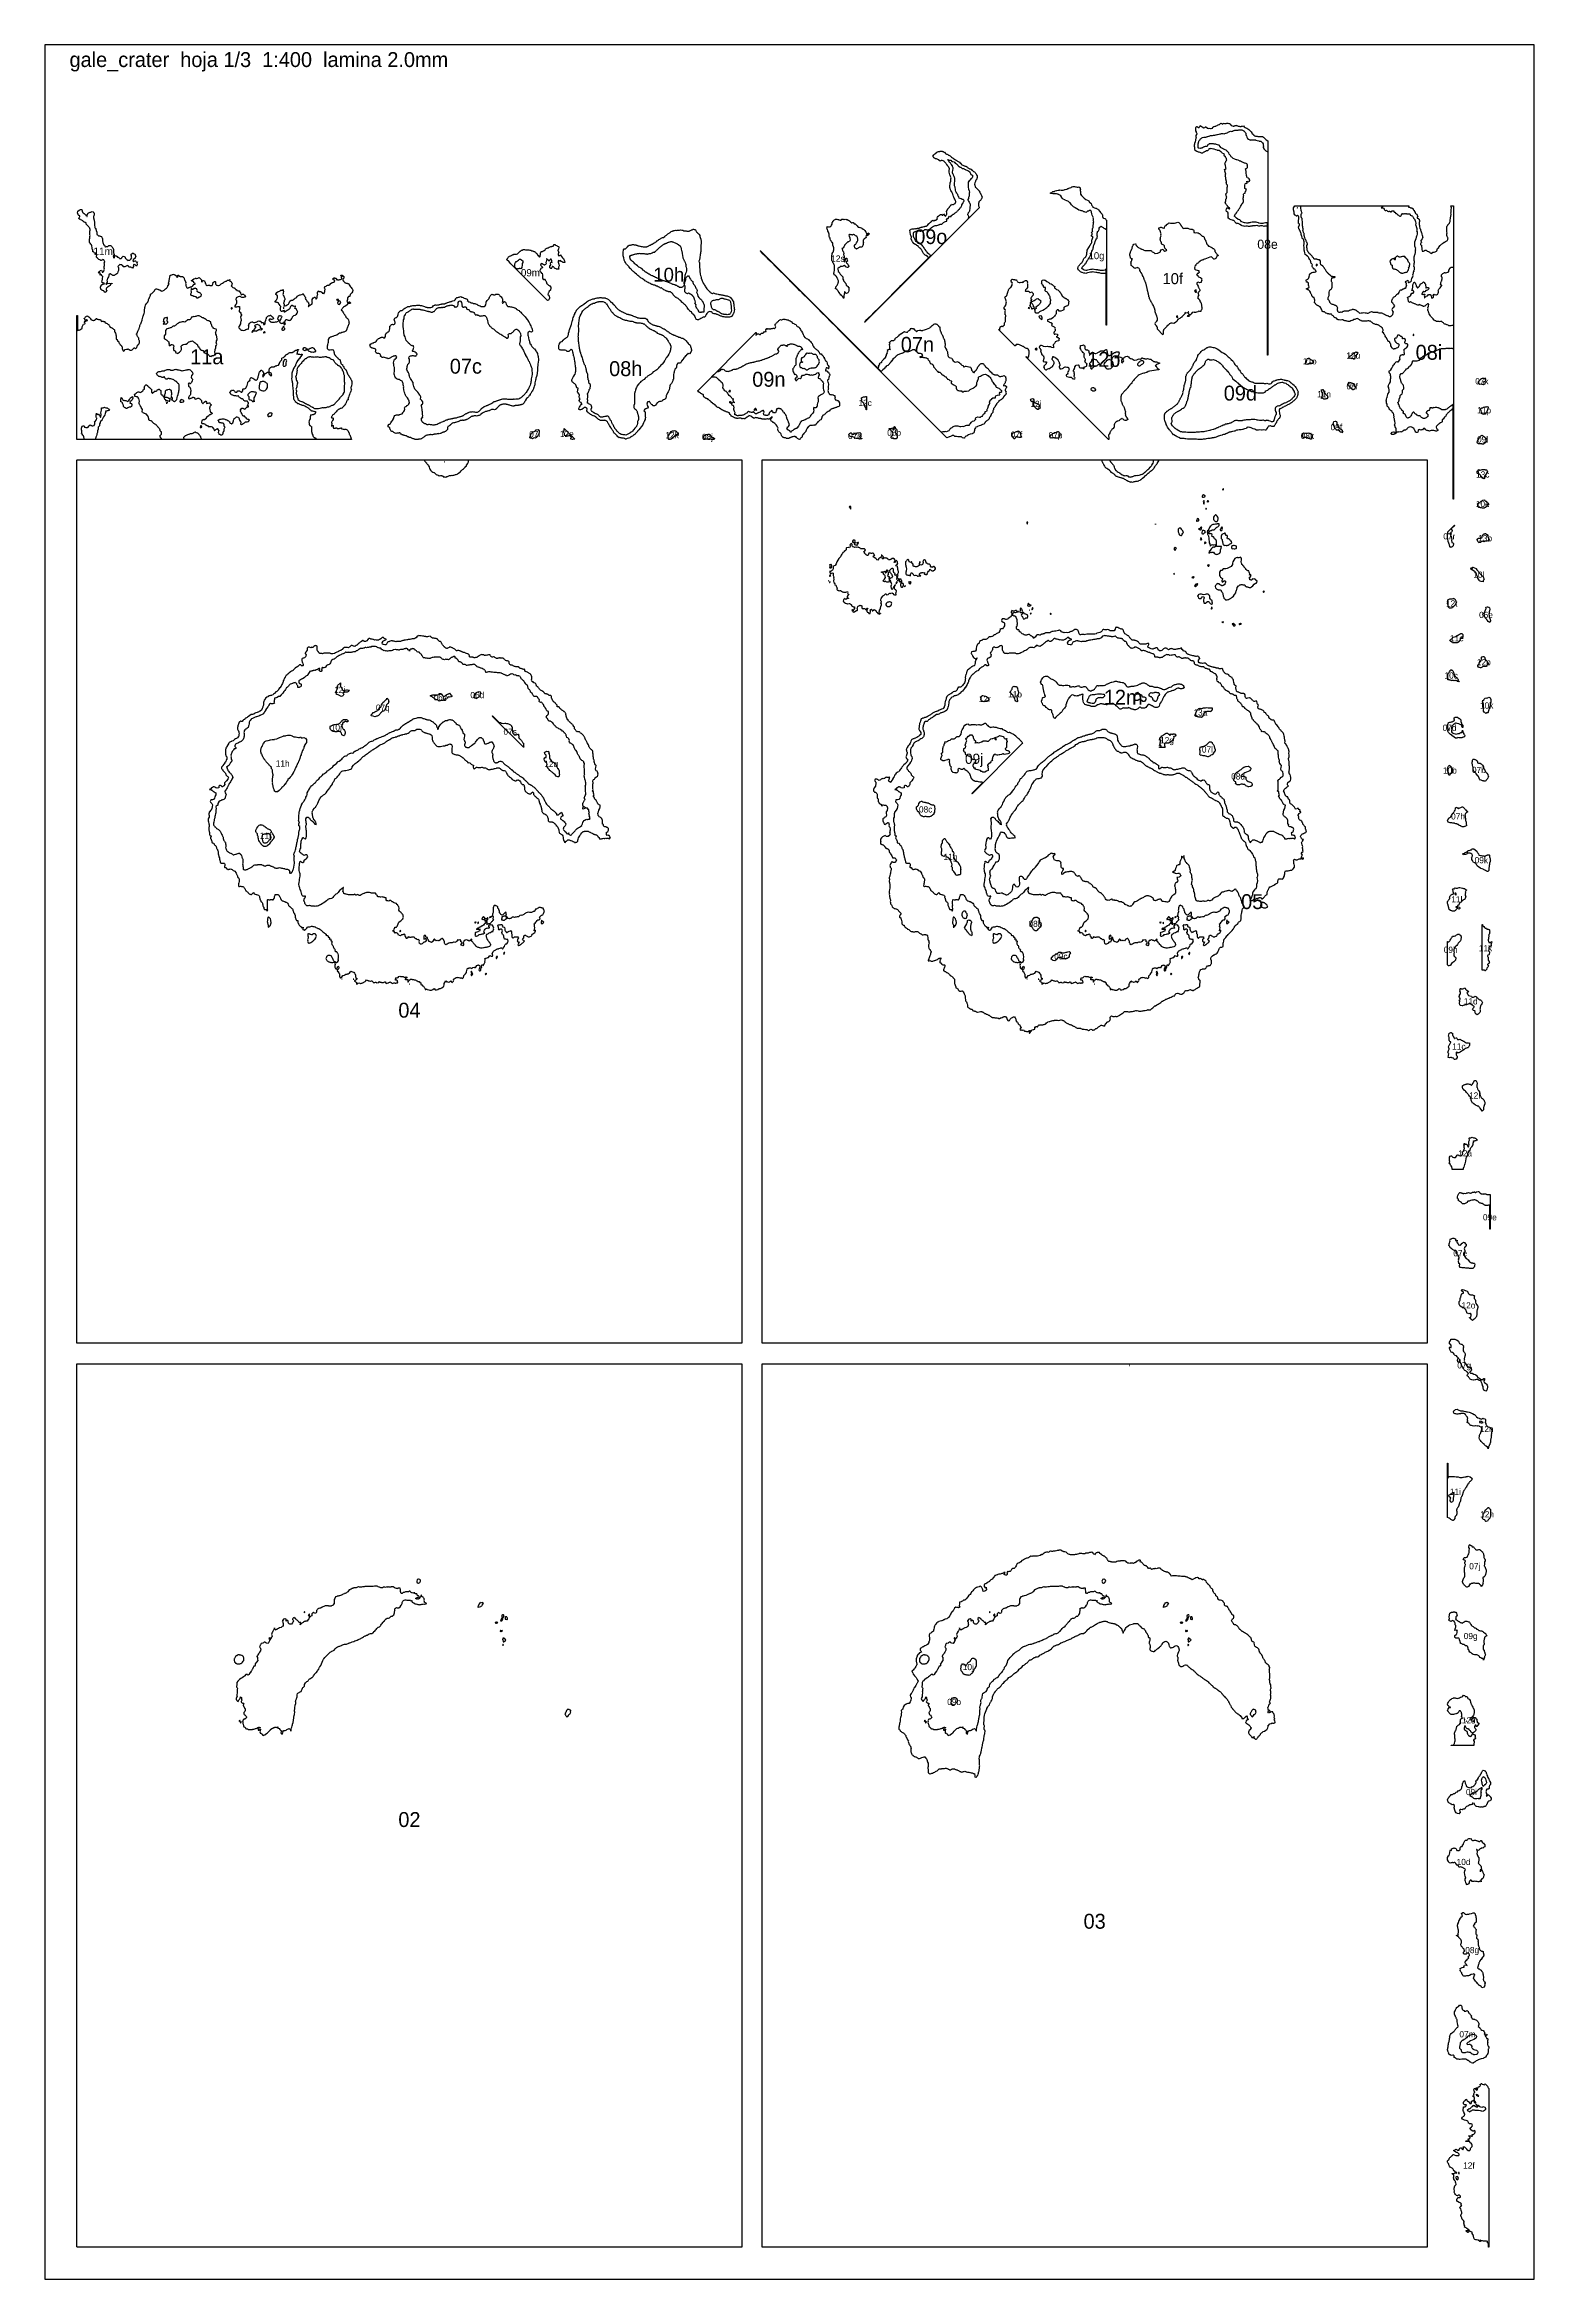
# Model space of a CAD drawing. Header units: millimetres. Extents: x 0 to 600, y 0 to 900.
import ezdxf
from ezdxf.enums import TextEntityAlignment as Align

# ---------------------------------------------------------------- set-up
doc = ezdxf.new("R2010")
doc.units = ezdxf.units.MM
for name, color, linetype in [('CORTE', 1, 'Continuous'), ('GRABADO', 5, 'Continuous'), ('HOJA', 8, 'Continuous')]:
    doc.layers.add(name, color=color, linetype=linetype)

msp = doc.modelspace()

# ---------------------------------------------------------------- texts
at = {"layer": 'GRABADO'}
for s, height, p in [('09o', 5.912, (356.92, 822.66)), ('08e', 3.692, (492.55, 819.63)), ('11m', 3.019, (23.56, 816.77)), ('10h', 5.597, (251.37, 807.37)), ('12s', 2.5, (319.49, 813.88)), ('10g', 2.842, (423.66, 815.02)), ('09m', 2.932, (195.64, 808.16)), ('10f', 4.453, (454.37, 805.78)), ('11a', 6, (65.31, 774.31)), ('07n', 6, (351.52, 779.3)), ('12b', 6, (426.59, 773.27)), ('12u', 2.5, (527.08, 774.8)), ('08i', 6, (557.54, 776.11)), ('07c', 6, (169.64, 770.51)), ('08h', 6, (234.04, 769.52)), ('09n', 6, (291.69, 765.24)), ('11o', 2.5, (509.54, 772.48)), ('07k', 2.5, (578.9, 764.42)), ('12c', 2.5, (330.47, 755.74)), ('12j', 2.5, (399.26, 755.33)), ('09d', 6, (481.6, 759.68)), ('11n', 2.5, (515.31, 759.24)), ('08f', 2.5, (526.66, 762.43)), ('09f', 2.5, (520.28, 745.99)), ('11p', 2.5, (579.77, 752.78)), ('07i', 2.5, (197.4, 743.18)), ('12e', 2.5, (210.33, 743.26)), ('12k', 2.5, (252.7, 742.76)), ('08j', 2.5, (266.97, 742.03)), ('07o', 2.5, (326.37, 742.46)), ('06b', 2.5, (342.14, 743.75)), ('07f', 2.5, (391.41, 742.95)), ('07p', 2.5, (407.15, 742.74)), ('08k', 2.5, (508.62, 742.41)), ('09l', 2.5, (579.16, 741.03)), ('13c', 2.5, (579.24, 726.93)), ('10e', 2.5, (579.23, 715.02)), ('07r', 2.5, (565.76, 702)), ('13b', 2.5, (580.2, 701.24)), ('10l', 2.5, (577.63, 686.55)), ('12t', 2.5, (566.74, 674.97)), ('06e', 2.5, (580.54, 670.34)), ('11e', 2.5, (568.83, 660.99)), ('12p', 2.5, (579.68, 651.32)), ('12i', 2.5, (118.81, 640.17)), ('06d', 2.5, (174.25, 638.06)), ('11b', 2.5, (390.84, 638.38)), ('12m', 6, (434.42, 637.18)), ('10c', 2.5, (566.51, 645.94)), ('07q', 2.5, (136.18, 633)), ('06c', 2.5, (159.31, 637.16)), ('12r', 2.5, (378.67, 636.47)), ('13a', 2.5, (465.49, 631.03)), ('10k', 2.5, (580.82, 633.86)), ('10i', 2.5, (117.46, 624.98)), ('07s', 2.5, (187.49, 623.33)), ('12g', 2.5, (452.05, 619.87)), ('07d', 2.5, (565.86, 624.89)), ('09j', 4.114, (374.35, 612.4)), ('07l', 2.5, (468.34, 616.14)), ('11h', 2.5, (95.87, 610.52)), ('12q', 2.5, (204.03, 610.34)), ('08d', 2.5, (480.69, 605.3)), ('10b', 2.5, (566, 607.71)), ('07b', 2.5, (577.68, 607.89)), ('08c', 2.5, (354.84, 592.01)), ('07h', 2.5, (569.27, 589.2)), ('11f', 2.5, (88.97, 581.45)), ('11g', 2.5, (364.82, 572.88)), ('09k', 2.5, (578.67, 571.56)), ('05', 6, (486.37, 554.87)), ('11l', 2.5, (568.8, 555.8)), ('08b', 2.5, (399.06, 545.93)), ('09c', 2.5, (409.3, 532.83)), ('09h', 2.5, (566.31, 535.47)), ('11k', 2.5, (580.35, 536.08)), ('04', 6, (146.91, 511.14)), ('11d', 2.5, (574.39, 514.71)), ('11c', 2.5, (569.61, 496.52)), ('12l', 2.5, (575.96, 476.81)), ('12a', 2.5, (572.16, 453.49)), ('09e', 2.5, (582.1, 427.73)), ('07e', 2.5, (570.17, 413.25)), ('12o', 2.5, (573.47, 392.26)), ('07g', 2.5, (571.76, 368.1)), ('12n', 2.5, (580.8, 342.45)), ('11i', 2.5, (568.21, 317.19)), ('12h', 2.5, (580.97, 308.11)), ('07j', 2.5, (576.03, 287.22)), ('09g', 2.5, (574.37, 259.09)), ('10j', 2.5, (372.03, 246.59)), ('09b', 2.5, (366.31, 232.56)), ('12d', 2.5, (573.59, 225.12)), ('09i', 2.5, (574.68, 196.26)), ('02', 6, (146.91, 185.17)), ('10d', 2.5, (571.51, 168.09)), ('03', 6, (422.91, 144.21)), ('08g', 2.5, (574.98, 132.6)), ('07m', 2.5, (573.08, 98.72)), ('12f', 2.5, (573.68, 45.85))]:
    msp.add_text(s, height=height, dxfattribs=at).set_placement(p, align=Align.MIDDLE_CENTER)
at = {"layer": 'HOJA'}
msp.add_text('gale_crater  hoja 1/3  1:400  lamina 2.0mm', height=6, dxfattribs=at).set_placement((10, 891))

# ---------------------------------------------------------------- linework, layer by layer
at = {"layer": 'CORTE'}
for points in [[(474.49, 868), (474.72, 868.33), (475.19, 868.31), (475.48, 868.31), (475.88, 868.29), (476.13, 868.33), (476.58, 868.4), (476.94, 868.26), (477.3, 868.25), (477.56, 867.98), (477.93, 867.52), (477.97, 867.45), (477.99, 867.43), (478.04, 867.43), (478.68, 867.18), (479.1, 867.12), (479.26, 867.46), (479.3, 867.49), (479.34, 867.5), (479.99, 867.52), (480.06, 867.53), (480.17, 867.47), (480.76, 867.13), (481.17, 867.17), (481.45, 867.07), (481.94, 867.09), (482.1, 867.2), (482.43, 867.24), (482.85, 867.36), (483.16, 866.94), (483.56, 866.68), (484.01, 866.43), (484.25, 866.35), (484.96, 865.89), (484.97, 865.88), (485.5, 865.37), (485.66, 865.2), (485.99, 864.84), (486.18, 864.44), (486.24, 864.32), (486.35, 864.22), (486.85, 863.8), (487.04, 863.58), (487.39, 863.29), (487.7, 863.19), (487.87, 863.17), (488.39, 863.17), (488.68, 863.09), (489.08, 862.98), (489.43, 863.02), (489.76, 863.06), (490.08, 863.07), (490.49, 863), (490.97, 862.76), (491.21, 862.48), (491.49, 862.23), (491.9, 861.85), (492.05, 861.71), (492.62, 861.28), (492.62, 808.56), (492.62, 806.08), (492.62, 803.22), (492.62, 801.06), (492.62, 798.49), (492.62, 795.75), (492.62, 793.39), (492.62, 790.8), (492.62, 787.34), (492.62, 784.9), (492.62, 782.65), (492.62, 781.68), (492.62, 780.58), (492.62, 779.42), (492.62, 778.61), (492.62, 778.61), (492.62, 778.25), (492.62, 778.23), (492.62, 776.87), (492.62, 775.48), (492.62, 775), (492.47, 775), (492.47, 775.49), (492.47, 776.25), (492.47, 777.38), (492.47, 778.18), (492.47, 778.28), (492.47, 778.28), (492.47, 779.73), (492.47, 782.18), (492.47, 786.21), (492.47, 790.94), (492.47, 796.98), (492.47, 803.55), (492.47, 809.7), (492.47, 816.1), (492.47, 823.16), (492.47, 826.94), (492.06, 826.92), (491.85, 826.92), (491.36, 826.94), (491.17, 826.84), (490.51, 827.03), (490.46, 827.04), (489.84, 827.02), (489.77, 827.02), (489.25, 826.95), (489.06, 826.94), (488.69, 827.08), (488.38, 827.26), (488.25, 827.2), (487.69, 827.1), (487.64, 827.11), (487, 827.09), (486.99, 827.09), (486.91, 827.08), (486.43, 826.99), (486.3, 826.97), (485.8, 826.94), (485.63, 826.89), (485.37, 826.73), (484.89, 826.84), (484.45, 826.9), (484.22, 826.88), (483.77, 826.89), (483.52, 826.84), (483.08, 826.87), (482.8, 826.95), (482.39, 827.08), (482.09, 827.21), (481.44, 827.61), (481.4, 827.64), (481.22, 827.75), (480.72, 827.95), (480.19, 828.03), (480.03, 827.87), (479.85, 828.16), (479.76, 828.32), (479.42, 828.68), (479.29, 828.96), (478.94, 829.17), (478.64, 829.2), (478.5, 829.27), (477.94, 829.48), (477.29, 829.7), (477.23, 829.73), (476.59, 830.27), (476.78, 830.61), (476.74, 830.79), (476.63, 831.23), (476.64, 831.34), (476.65, 831.78), (476.75, 831.88), (476.59, 832.32), (476.65, 832.38), (476.52, 832.49), (476.07, 832.86), (475.95, 833.29), (475.89, 833.42), (476.01, 833.84), (476.13, 833.97), (476.09, 834.32), (476.6, 834.32), (476.98, 834.01), (477.26, 833.85), (477.3, 833.89), (477.3, 833.93), (477.2, 834.23), (476.93, 834.41), (476.52, 834.81), (476.42, 834.95), (476.36, 835.07), (476.05, 835.47), (475.82, 835.77), (475.67, 836.01), (475.65, 836.14), (475.53, 836.57), (475.63, 836.73), (475.78, 837.09), (475.7, 837.6), (475.69, 837.72), (475.82, 837.88), (475.97, 838.04), (475.97, 838.14), (476.05, 838.51), (476.17, 838.66), (475.92, 839.06), (475.87, 839.16), (475.82, 839.67), (475.81, 839.69), (475.94, 840.14), (475.98, 840.26), (476.22, 840.47), (476.23, 840.75), (476.25, 840.93), (476.25, 841.27), (476.28, 841.44), (476.31, 841.8), (476.33, 841.92), (476.3, 842.31), (476.28, 842.49), (476.43, 842.83), (476.37, 842.91), (476.42, 843.34), (476.36, 843.43), (476, 843.85), (475.98, 844.26), (475.92, 844.39), (475.98, 844.79), (475.98, 844.92), (475.91, 845.35), (475.9, 845.43), (475.81, 845.82), (475.76, 845.95), (475.76, 846), (475.73, 846.48), (475.7, 846.55), (475.54, 847.01), (475.58, 847.2), (475.62, 847.54), (475.61, 847.7), (475.71, 848.06), (475.69, 848.12), (475.49, 848.56), (475.41, 848.88), (475.48, 849.1), (475.2, 849.54), (475.19, 849.67), (475.83, 850.15), (475.84, 850.16), (475.8, 850.36), (475.74, 850.67), (475.74, 850.72), (475.66, 851.18), (475.6, 851.33), (475.45, 851.71), (475.43, 851.99), (475.34, 852.24), (475.43, 852.57), (475.69, 852.82), (475.72, 852.87), (475.81, 853.05), (475.94, 853.24), (476.02, 853.33), (476.11, 853.58), (476.04, 853.79), (475.96, 854.2), (475.9, 854.3), (475.81, 854.43), (475.61, 854.81), (475.13, 855.27), (475.06, 855.34), (474.99, 855.47), (475.11, 855.63), (475.16, 855.88), (475.15, 855.89), (474.89, 856.03), (474.44, 856.21), (474.31, 856.38), (473.83, 856.83), (473.77, 856.89), (473.75, 856.9), (473.1, 857.41), (473.07, 857.42), (473.05, 857.43), (472.39, 857.44), (472.28, 857.48), (471.69, 857.68), (471.05, 857.88), (471, 857.9), (470.83, 857.92), (470.31, 858), (470.17, 858.03), (469.64, 858.15), (469.48, 858.05), (468.96, 857.99), (468.93, 857.97), (468.9, 857.95), (468.73, 857.62), (468.51, 857.42), (468.43, 857.31), (468.26, 857.22), (467.84, 857.19), (467.58, 857.04), (467.45, 856.98), (467.22, 856.88), (467, 856.78), (466.88, 856.76), (466.62, 856.57), (466.36, 856.37), (466.27, 856.3), (466.15, 856.27), (465.9, 856.36), (465.44, 856.57), (465.02, 856.67), (464.74, 856.78), (464.46, 856.88), (464.04, 857.02), (463.44, 857.43), (463.3, 857.92), (463.28, 858), (463.29, 858.01), (463.21, 858.52), (463.22, 858.58), (463.14, 859.04), (463.16, 859.15), (463.08, 859.57), (463.13, 859.72), (463.23, 860.1), (463.23, 860.15), (463.3, 860.48), (463.35, 860.6), (463.36, 860.63), (463.49, 861.02), (463.54, 861.16), (463.65, 861.41), (463.65, 861.66), (463.64, 861.95), (463.85, 862.21), (463.86, 862.29), (463.87, 862.7), (463.86, 862.79), (463.81, 863.23), (463.85, 863.36), (464.01, 863.78), (464.02, 863.78), (464.15, 864.17), (464.16, 864.25), (464, 864.51), (463.89, 864.77), (463.88, 864.87), (463.71, 865.3), (463.67, 865.55), (463.62, 865.84), (463.65, 866.1), (463.63, 866.37), (463.68, 866.63), (463.87, 866.91), (463.87, 867.04), (464.08, 867.08), (464.35, 866.95), (464.78, 866.67), (465.03, 866.71), (465.12, 866.93), (465.25, 867.04), (465.43, 867.52), (466.17, 866.94), (466.2, 866.89), (466.27, 866.89), (466.86, 866.56), (467.26, 866.61), (467.44, 866.94), (467.49, 866.97), (467.55, 866.98), (467.69, 866.95), (468.21, 866.48), (468.27, 866.42), (468.28, 866.42), (468.92, 866.2), (469.07, 866.32), (469.62, 866.25), (469.81, 866.29), (470.3, 866.38), (470.32, 866.39), (470.33, 866.4), (470.51, 866.75), (470.72, 866.95), (470.9, 867.03), (471.01, 867.04), (471.48, 867.12), (471.68, 867.17), (471.91, 867.3), (472.22, 867.47), (472.31, 867.52), (472.38, 867.55), (472.72, 867.73), (473.09, 867.89), (473.22, 867.89), (473.27, 867.98), (473.49, 868.19), (473.79, 868.35), (474.49, 868)], [(358.18, 855.69), (358.51, 856.02), (358.56, 856.06), (358.91, 856.37), (358.94, 856.39), (359.07, 856.47), (359.33, 856.62), (359.38, 856.65), (359.72, 856.87), (359.86, 856.93), (360.15, 857.03), (360.53, 857.03), (360.57, 857.04), (360.65, 857.05), (360.99, 857.12), (361.22, 857.09), (361.43, 857.08), (361.63, 857), (361.89, 856.93), (362.35, 856.71), (362.37, 856.7), (362.81, 856.18), (362.85, 856.16), (362.96, 856.11), (363.29, 855.95), (363.48, 855.89), (363.76, 855.71), (364.1, 855.53), (364.21, 855.47), (364.45, 855.36), (364.67, 855.23), (364.75, 855.18), (365.15, 854.89), (365.31, 854.75), (365.62, 854.48), (365.87, 854.34), (366.09, 854.18), (366.44, 853.91), (366.56, 853.79), (366.91, 853.63), (367.01, 853.58), (367.05, 853.55), (367.49, 853.2), (367.61, 853.14), (367.94, 852.93), (368.24, 852.79), (368.41, 852.68), (368.79, 852.34), (368.9, 852.26), (369.22, 851.78), (369.39, 851.67), (369.81, 851.47), (369.84, 851.47), (369.86, 851.45), (370.29, 851.19), (370.52, 851.17), (370.72, 851.11), (370.97, 851.05), (371.16, 850.97), (371.3, 850.95), (371.64, 850.72), (371.84, 850.47), (372.12, 850.28), (372.43, 850.11), (372.56, 850.04), (372.77, 849.99), (373, 849.92), (373.16, 849.84), (373.5, 849.51), (373.67, 849.35), (373.99, 849.04), (374.17, 848.89), (374.45, 848.74), (374.77, 848.48), (374.95, 848.26), (375.24, 847.95), (375.51, 847.31), (375.55, 847.25), (375.55, 847.19), (375.55, 847.08), (375.54, 846.45), (375.49, 846.17), (375.39, 845.83), (375.31, 845.66), (375.09, 845.38), (374.98, 845.08), (374.87, 844.87), (374.65, 844.36), (374.64, 844.35), (374.62, 844.31), (374.48, 843.82), (374.62, 843.37), (374.79, 842.79), (374.81, 842.61), (374.9, 842.57), (375.31, 842.15), (375.39, 842.09), (375.84, 841.71), (375.87, 841.68), (376.33, 841.18), (376.4, 841.03), (376.67, 840.54), (376.97, 839.94), (377, 839.89), (377.07, 839.78), (377.39, 839.28), (377.54, 838.55), (377.51, 838.36), (377.38, 837.91), (377.26, 837.78), (377.04, 837.51), (376.91, 837.26), (376.7, 837.07), (376.51, 836.98), (376.32, 836.76), (376.2, 836.37), (376.09, 836.28), (376.14, 836.03), (376.12, 835.53), (376.13, 835.06), (376.36, 834.57), (376.45, 834.34), (357.2, 815.1), (355.22, 813.11), (352.93, 810.82), (351.19, 809.09), (349.14, 807.03), (346.94, 804.83), (345.05, 802.95), (342.97, 800.87), (340.2, 798.1), (338.24, 796.14), (336.44, 794.33), (335.67, 793.56), (334.79, 792.68), (333.86, 791.75), (333.24, 791.14), (333.24, 791.14), (332.92, 790.81), (332.9, 790.8), (331.81, 789.71), (330.7, 788.59), (330.35, 788.24), (330.24, 788.35), (330.6, 788.7), (331.21, 789.32), (332.11, 790.22), (332.76, 790.86), (332.87, 790.98), (332.87, 790.98), (334, 792.1), (335.96, 794.07), (339.19, 797.29), (342.98, 801.09), (347.82, 805.93), (353.08, 811.19), (356.09, 814.2), (356.01, 814.23), (355.6, 814.57), (355.53, 814.63), (355.08, 815.04), (355.05, 815.06), (354.97, 815.1), (354.6, 815.26), (354.46, 815.41), (354.1, 815.76), (353.95, 815.89), (353.64, 816.42), (353.6, 816.55), (353.54, 816.67), (353.3, 817.22), (353, 817.55), (352.86, 817.74), (352.5, 818.1), (352.37, 818.22), (352.01, 818.58), (351.9, 818.73), (351.55, 818.98), (351.31, 819.1), (351.09, 819.25), (350.69, 819.47), (350.62, 819.52), (350.22, 819.85), (350.14, 819.9), (350.13, 819.92), (350.07, 819.99), (349.69, 820.48), (349.6, 820.66), (349.33, 821.11), (349.06, 821.75), (349.02, 821.82), (349.1, 822.47), (349.07, 822.84), (348.8, 823.37), (348.75, 823.48), (348.69, 823.6), (348.57, 824.31), (348.56, 824.48), (348.52, 825.24), (348.48, 825.34), (348.57, 825.35), (348.62, 825.39), (348.92, 825.63), (348.95, 825.67), (349.35, 825.85), (349.57, 825.86), (349.81, 825.77), (350.1, 825.88), (350.19, 825.9), (350.24, 825.91), (350.63, 825.86), (350.91, 825.94), (351.01, 826.03), (351.23, 826), (351.44, 826), (351.55, 826.05), (351.85, 826.16), (352.19, 826.16), (352.24, 826.2), (352.44, 826.25), (352.67, 826.31), (352.78, 826.31), (353.05, 826.52), (353.32, 826.51), (353.46, 826.64), (353.74, 826.56), (353.86, 826.63), (353.89, 826.65), (354.29, 826.84), (354.55, 826.78), (354.69, 826.85), (355.06, 826.91), (355.12, 826.92), (355.13, 826.92), (355.47, 827.17), (355.54, 827.2), (355.81, 827.58), (355.82, 827.63), (356.18, 828.03), (356.19, 828.04), (356.57, 828.27), (356.63, 828.33), (356.96, 828.58), (357.06, 828.64), (357.31, 829.08), (357.42, 829.07), (357.75, 829.26), (358.19, 829.03), (358.2, 829.03), (358.57, 829.38), (358.7, 829.31), (358.99, 829.34), (359.22, 829.42), (359.3, 829.83), (359.65, 829.73), (359.44, 830.29), (359.57, 830.56), (359.63, 830.58), (359.94, 830.93), (359.99, 830.97), (360.35, 831.24), (360.35, 831.24), (360.43, 831.3), (360.78, 831.59), (360.87, 831.57), (361.26, 831.55), (361.44, 831.28), (361.66, 831.35), (361.76, 831.35), (362.03, 831.85), (362.42, 831.25), (362.56, 831.23), (362.94, 830.98), (363.12, 831.47), (363.29, 831.47), (363.43, 831.81), (363.42, 832.28), (363.18, 832.78), (363.45, 833.18), (363.47, 833.27), (363.55, 833.44), (363.72, 833.79), (363.8, 833.84), (364.08, 834.19), (364.17, 834.25), (364.44, 834.54), (364.5, 834.71), (364.74, 834.99), (364.87, 835.17), (365.08, 835.38), (365.23, 835.72), (365.72, 835.58), (365.76, 835.59), (365.77, 835.58), (366.11, 835.57), (366.25, 835.71), (366.46, 835.96), (366.68, 836.02), (366.81, 836.42), (366.99, 836.44), (366.99, 836.84), (366.92, 837.16), (366.71, 837.5), (366.6, 837.72), (366.36, 838.15), (366.24, 838.58), (366.12, 838.89), (365.93, 839.43), (365.84, 839.6), (365.82, 839.74), (365.58, 840.31), (365.33, 840.74), (365.21, 840.92), (365.04, 841.26), (364.87, 841.58), (364.7, 842.19), (364.65, 842.35), (364.64, 842.41), (364.59, 842.98), (364.56, 843.24), (364.56, 843.28), (364.7, 843.86), (364.75, 844.43), (364.74, 844.56), (364.79, 844.64), (364.98, 845.06), (365, 845.66), (364.99, 845.77), (365.02, 845.91), (365.1, 846.39), (365.02, 846.63), (364.87, 846.98), (364.73, 847.33), (364.61, 847.61), (364.47, 848.06), (364.32, 848.64), (364.3, 848.9), (364.37, 849.35), (364.45, 849.97), (364.45, 850), (364.45, 850), (364.44, 850.04), (364.12, 850.63), (363.88, 851), (363.75, 851.23), (363.36, 851.73), (363.32, 851.78), (363.17, 851.99), (362.91, 852.34), (362.85, 852.39), (362.43, 852.84), (362.37, 852.89), (361.95, 853.21), (361.9, 853.24), (361.9, 853.25), (361.5, 853.34), (361.12, 853.33), (361.1, 853.33), (360.95, 853.23), (360.68, 853.06), (360.21, 853.55), (360.18, 853.56), (360.1, 853.59), (359.73, 853.75), (359.53, 853.85), (359.27, 854.02), (358.91, 854.05), (358.86, 854.06), (358.79, 854.07), (358.37, 854.31), (358.16, 854.48), (357.84, 854.99), (357.74, 855.09), (357.78, 855.24), (357.82, 855.28), (358.14, 855.65), (358.18, 855.69)], [(404.98, 840.18), (405.32, 840.31), (405.37, 840.35), (405.73, 840.51), (405.91, 840.79), (406.04, 840.83), (406.09, 840.85), (406.73, 840.84), (406.75, 840.86), (407.02, 841.11), (407.48, 841.3), (407.51, 841.3), (407.65, 841.32), (408.15, 841.35), (408.18, 841.35), (408.7, 841.45), (408.88, 841.49), (409.45, 841.42), (409.58, 841.43), (410.14, 841.43), (410.26, 841.43), (410.62, 841.56), (410.95, 841.71), (411.1, 841.74), (411.64, 841.81), (411.65, 841.82), (411.69, 841.84), (412.05, 842.05), (412.33, 842.14), (412.53, 842.21), (412.89, 842.36), (412.99, 842.4), (413.03, 842.41), (413.48, 842.54), (413.72, 842.7), (413.9, 842.76), (414.24, 842.89), (414.39, 842.92), (414.44, 842.93), (414.78, 842.89), (415.16, 842.78), (415.42, 842.69), (415.83, 842.59), (416.13, 842.65), (416.54, 842.76), (417.06, 842.33), (417.08, 841.95), (417.17, 841.79), (417.14, 841.37), (417.14, 841.25), (417.19, 840.81), (417.19, 840.73), (417.2, 840.28), (417.21, 840.21), (417.22, 839.73), (417.21, 839.7), (417.28, 839.6), (417.63, 839.21), (417.97, 838.86), (418.15, 838.69), (418.66, 838.2), (418.7, 838.17), (419.34, 837.69), (419.4, 837.66), (420.03, 837.37), (420.51, 837.12), (420.76, 836.71), (420.82, 836.59), (421.39, 836.12), (421.45, 836.06), (421.46, 836.03), (421.66, 835.53), (421.77, 835.3), (422, 835.01), (422.15, 834.56), (422.18, 834.52), (422.8, 834.31), (423.24, 834.19), (423.5, 834.12), (423.7, 833.99), (424.21, 833.7), (424.43, 833.46), (424.91, 832.97), (424.96, 832.93), (425, 832.87), (425.32, 832.41), (425.61, 832.04), (425.76, 831.88), (425.88, 831.68), (426.01, 831.33), (426.01, 831.03), (426.02, 830.81), (426.22, 830.37), (426.23, 830.31), (426.29, 830.24), (426.53, 830.15), (426.98, 829.97), (427.24, 829.8), (427.56, 829.37), (427.65, 829.28), (427.71, 829.22), (427.71, 826.27), (427.71, 822.65), (427.71, 819.9), (427.71, 816.66), (427.71, 813.18), (427.71, 810.19), (427.71, 806.91), (427.71, 802.53), (427.71, 799.44), (427.71, 796.58), (427.71, 795.36), (427.71, 793.97), (427.71, 792.5), (427.71, 791.57), (427.71, 791.57), (427.71, 791.01), (427.71, 790.99), (427.71, 789.27), (427.71, 787.51), (427.71, 787), (427.56, 787), (427.56, 787.52), (427.56, 788.49), (427.56, 789.91), (427.56, 790.93), (427.56, 791.16), (427.56, 791.16), (427.56, 792.89), (427.56, 796), (427.56, 801.1), (427.56, 807.1), (427.56, 808.12), (427.28, 808), (426.96, 807.91), (426.69, 807.9), (426.25, 807.88), (426, 807.9), (425.55, 807.91), (425.18, 807.98), (424.85, 808.05), (424.25, 808.17), (424.16, 808.17), (423.81, 808.24), (423.46, 808.29), (423.38, 808.3), (422.77, 808.37), (422.56, 808.39), (422.08, 808.46), (421.83, 808.43), (421.4, 808.38), (421.25, 808.36), (420.71, 808.24), (420.71, 808.24), (420.7, 808.24), (420.17, 808.12), (420.02, 808.08), (419.68, 807.97), (419.3, 807.91), (418.94, 807.98), (418.59, 808.01), (417.94, 808.24), (417.88, 808.27), (417.81, 808.3), (417.18, 808.56), (416.95, 808.78), (416.48, 809.17), (416.31, 809.31), (416.27, 809.47), (416.07, 809.87), (416.13, 810.14), (416.22, 810.44), (416.31, 810.56), (416.46, 810.84), (416.52, 810.93), (416.56, 810.97), (416.81, 811.24), (416.98, 811.49), (417.03, 811.59), (417.17, 811.72), (417.36, 811.89), (417.54, 812.03), (417.71, 812.14), (417.85, 812.37), (417.93, 812.48), (417.97, 812.54), (418.16, 812.82), (418.27, 813.05), (418.34, 813.19), (418.37, 813.55), (418.39, 813.68), (418.55, 813.92), (418.67, 814.03), (418.77, 814.12), (419.06, 814.28), (419.25, 814.45), (419.35, 814.55), (419.41, 814.62), (419.55, 814.91), (419.67, 815.13), (419.69, 815.29), (419.72, 815.64), (419.74, 815.78), (419.8, 816.15), (419.79, 816.26), (419.85, 816.68), (419.85, 816.74), (419.93, 817.09), (419.95, 817.2), (419.95, 817.22), (420.13, 817.6), (420.21, 817.76), (420.36, 817.97), (420.63, 818.3), (420.63, 818.3), (420.82, 818.66), (420.89, 818.8), (420.99, 819.04), (421.12, 819.33), (421.2, 819.43), (421.32, 819.63), (421.41, 819.77), (421.43, 819.85), (421.66, 820.11), (421.71, 820.35), (421.75, 820.54), (421.77, 820.86), (421.77, 821.05), (421.84, 821.39), (421.85, 821.53), (422.02, 821.84), (422.07, 821.9), (422.08, 821.93), (422.24, 822.28), (422.28, 822.41), (422.03, 822.7), (421.68, 822.91), (421.68, 823.22), (421.92, 823.5), (421.92, 823.54), (421.87, 823.97), (421.72, 824.18), (421.59, 824.56), (421.9, 824.69), (422.02, 824.81), (422.12, 824.97), (422.11, 825.03), (422.08, 825.51), (422.08, 825.57), (422.1, 826.03), (422.13, 826.11), (422.28, 826.43), (422.3, 826.62), (422.32, 826.9), (422.31, 827.14), (422.36, 827.4), (422.38, 827.67), (422.43, 827.87), (422.45, 828.17), (422.37, 828.43), (422.54, 828.7), (422.41, 828.9), (422.31, 829.23), (422.43, 829.44), (422.38, 829.74), (422.36, 830.01), (422.4, 830.26), (422.3, 830.54), (422.2, 830.76), (422.02, 831.13), (421.93, 831.29), (421.9, 831.37), (421.81, 831.82), (421.78, 831.99), (421.69, 832.34), (421.58, 832.67), (421.57, 832.86), (421.34, 833.23), (420.8, 833.26), (420.74, 833.24), (420.5, 832.99), (420.03, 832.9), (419.99, 832.87), (419.96, 832.83), (419.64, 832.59), (419.3, 832.47), (418.79, 832.66), (418.58, 832.74), (418.41, 832.82), (417.89, 833.08), (417.45, 833.15), (417.2, 833.22), (416.73, 833.33), (416.5, 833.41), (416.01, 833.7), (415.79, 833.83), (415.72, 833.86), (415.1, 834.32), (414.98, 834.38), (414.4, 834.66), (414.12, 834.92), (413.69, 835.36), (413.64, 835.46), (413.58, 835.53), (413.31, 835.97), (413, 836.27), (412.78, 836.49), (412.32, 836.88), (412.08, 837), (411.64, 837.15), (411.08, 837.41), (410.94, 837.48), (410.84, 837.52), (410.24, 837.77), (409.9, 838.06), (409.61, 838.53), (409.56, 838.6), (409.52, 838.68), (409.23, 839.1), (408.85, 839.38), (408.39, 839.61), (408.16, 839.74), (407.92, 839.8), (407.49, 839.91), (407.1, 839.9), (406.8, 839.9), (406.36, 839.93), (406.1, 839.97), (405.46, 840.08), (405.4, 840.09), (404.98, 840.18)], [(14.93, 829.34), (14.44, 829.42), (14.37, 829.58), (14.21, 829.78), (13.86, 829.78), (13.78, 829.99), (13.72, 830.11), (13.85, 830.33), (14.2, 830.82), (14.13, 831.12), (13.9, 831.24), (13.73, 831.21), (13.55, 831.45), (13.43, 831.6), (13.32, 831.96), (13.27, 832.08), (13.19, 832.17), (13.31, 832.91), (13.33, 832.93), (13.34, 832.94), (13.34, 832.95), (13.87, 833.32), (14.38, 833.61), (14.43, 833.62), (14.98, 833.59), (15.03, 832.91), (15.27, 832.57), (15.53, 832.25), (15.89, 832.05), (16.05, 831.94), (16.23, 831.78), (16.4, 831.54), (16.51, 831.42), (16.57, 831.21), (16.92, 831.34), (16.92, 830.86), (17.01, 830.83), (17.02, 830.83), (17.07, 830.85), (17.09, 830.96), (17.09, 831.52), (17.51, 831.99), (17.71, 832.25), (18.06, 832.47), (18.29, 832.54), (18.6, 832.5), (18.9, 832.68), (19.13, 832.83), (19.51, 832.69), (19.72, 832.38), (19.78, 832.33), (19.88, 832.22), (19.94, 831.77), (19.94, 831.48), (19.73, 831.07), (19.61, 830.8), (19.65, 830.71), (19.67, 830.14), (19.7, 830.11), (19.73, 830), (19.86, 829.6), (19.9, 829.43), (19.97, 829.04), (20.04, 828.73), (20.08, 828.49), (20.03, 828.03), (20.09, 827.8), (20.09, 827.33), (20.1, 827.13), (20.17, 826.64), (20.18, 826.56), (20.25, 826.41), (20.37, 826.16), (20.57, 825.98), (20.62, 825.75), (20.71, 825.27), (20.73, 825.22), (20.78, 825.12), (20.9, 824.74), (20.98, 824.57), (20.98, 824.13), (21.01, 823.86), (21.05, 823.56), (21.28, 823.36), (21.34, 823.29), (21.4, 823.22), (21.66, 823.07), (21.77, 823.04), (22.1, 822.98), (22.3, 822.92), (22.53, 822.84), (22.83, 822.69), (22.94, 822.64), (23.01, 822.5), (23.16, 822.19), (23.26, 821.79), (23.28, 821.63), (23.33, 821.08), (23.33, 821), (23.38, 820.39), (23.38, 820.38), (23.39, 820.35), (23.56, 819.95), (23.66, 819.71), (23.69, 819.44), (23.88, 819.35), (24.04, 819.24), (24.17, 819.03), (24.26, 818.81), (24.42, 818.61), (24.5, 818.53), (24.87, 818.66), (25.15, 818.74), (25.38, 818.78), (25.78, 819.06), (25.91, 819.14), (25.98, 819.14), (26.47, 819.19), (26.56, 819.16), (26.74, 819.05), (26.9, 818.87), (27.04, 818.71), (27.17, 818.51), (27.29, 818.34), (27.41, 818.12), (27.57, 817.82), (27.63, 817.72), (27.67, 817.62), (27.66, 817.03), (27.69, 816.93), (27.77, 816.48), (27.76, 816.22), (27.84, 815.89), (27.96, 815.51), (27.58, 814.82), (27.69, 814.34), (27.88, 814.2), (28.02, 814.19), (28.06, 814.3), (28.29, 814.86), (28.57, 815.24), (28.67, 814.97), (28.95, 814.89), (29.01, 814.8), (29.1, 814.85), (29.32, 814.47), (29.63, 814.44), (29.74, 814.33), (30, 814.19), (30.09, 814.05), (30.17, 813.93), (30.39, 813.86), (30.61, 813.84), (31.03, 814.2), (31.12, 814.23), (31.38, 814.54), (31.67, 814.87), (32.05, 814.64), (32.25, 814.59), (32.43, 814.36), (32.46, 814.15), (32.53, 813.84), (32.76, 813.76), (32.9, 813.67), (33.13, 813.48), (33.15, 813.31), (33.27, 813.34), (33.51, 813.13), (33.76, 813.16), (34.09, 813.24), (34.28, 813.22), (34.59, 813.49), (34.76, 813.66), (35.1, 814.14), (35, 814.45), (34.99, 814.83), (34.99, 815.13), (34.76, 815.54), (35.32, 816.04), (35.67, 815.98), (35.91, 815.82), (36.02, 815.75), (36.37, 815.58), (36.4, 815.47), (36.46, 815.31), (36.56, 815), (36.72, 814.85), (36.47, 814.13), (36.47, 814.1), (36.43, 814.07), (36.43, 814.06), (35.92, 813.63), (35.62, 813.4), (35.56, 812.94), (35.67, 812.8), (35.79, 812.7), (35.84, 812.72), (36.04, 812.81), (36.39, 812.99), (36.52, 812.93), (36.67, 812.79), (36.83, 812.59), (36.95, 812.39), (37.34, 812.56), (37.09, 812.04), (37.2, 811.66), (37.28, 811.34), (36.93, 810.82), (36.66, 811.04), (36.38, 811.34), (36.38, 811.34), (36.03, 811.51), (35.89, 811.49), (35.6, 811.33), (35.74, 811.11), (35.72, 810.64), (35.37, 810.05), (35.08, 810.25), (34.79, 810.19), (34.64, 810.38), (34.31, 810.36), (34.05, 810.29), (33.85, 810.64), (33.85, 810.81), (33.76, 810.84), (33.45, 810.89), (33.25, 811.06), (33.03, 810.94), (32.76, 810.82), (32.25, 810.59), (32.23, 810.58), (31.66, 810.58), (31.6, 810.62), (31.61, 810.65), (31.42, 811.03), (31.11, 811.24), (31.1, 811.26), (31.01, 811.28), (30.71, 811.38), (30.64, 811.36), (30.22, 811.41), (30.16, 811.4), (30.1, 811.31), (29.64, 810.75), (29.5, 810.65), (29.58, 810.59), (29.67, 810.14), (29.71, 810.04), (29.71, 809.97), (29.71, 809.26), (29.67, 809.12), (29.49, 808.55), (29.28, 808.03), (29.23, 807.84), (29.11, 807.73), (29.01, 807.69), (28.59, 807.51), (28.11, 807.13), (28.04, 807.07), (28, 807.08), (27.51, 807.02), (27.4, 807.02), (27.29, 807.13), (27.06, 807.29), (26.94, 807.38), (26.7, 807.5), (26.45, 807.72), (26.38, 807.67), (25.99, 807.58), (25.83, 807.17), (25.78, 806.86), (25.66, 806.47), (25.48, 806.07), (25.3, 805.77), (25.13, 805.31), (25.04, 805.1), (25.14, 804.66), (25.21, 804.4), (24.95, 803.9), (24.66, 803.68), (24.7, 803.5), (24.85, 803.57), (25.16, 803.78), (25.43, 803.97), (25.5, 803.87), (25.93, 803.9), (26.03, 803.92), (26.46, 803.79), (26.95, 803.79), (27.22, 804.02), (27.23, 804.01), (27.04, 803.66), (27.03, 803.65), (27.01, 803.63), (26.52, 803.63), (26.35, 802.97), (25.97, 802.74), (25.71, 802.61), (25.46, 802.41), (25.28, 802.27), (24.95, 801.95), (24.82, 801.61), (24.77, 801.38), (24.95, 801.07), (24.99, 800.99), (25, 800.92), (24.95, 800.82), (24.67, 800.52), (24.37, 800.2), (24.02, 800.51), (23.8, 800.87), (23.36, 800.95), (23.29, 800.99), (22.96, 801.16), (22.75, 801.41), (22.63, 801.46), (22.63, 801.62), (22.52, 802.04), (22.5, 802.33), (22.7, 803.01), (22.71, 803.05), (22.74, 803.1), (22.8, 803.14), (23.29, 803.6), (23.76, 803.65), (23.85, 803.59), (24.08, 803.74), (23.99, 803.93), (23.82, 803.99), (23.61, 804.05), (23.28, 804.11), (23.17, 804.25), (23.08, 804.39), (23.11, 804.93), (23.15, 805.12), (23.25, 805.43), (23.34, 805.8), (23.33, 805.91), (23.41, 806.49), (23.37, 806.62), (23.27, 806.79), (23.06, 806.85), (22.93, 807.16), (22.89, 807.34), (22.79, 807.39), (22.32, 807.24), (22.35, 807.88), (22.34, 808.02), (22.26, 808.07), (21.74, 807.93), (22.06, 808.61), (22.22, 808.85), (22.53, 809.03), (22.82, 809.14), (23.05, 808.87), (23.18, 808.59), (23.17, 808.38), (23.29, 808.42), (23.74, 808.64), (23.78, 808.67), (24.02, 809.29), (24.05, 809.64), (24, 809.94), (23.91, 810.14), (23.9, 810.67), (24.1, 811.12), (24.13, 811.35), (24.03, 811.68), (23.89, 812.05), (24.26, 812.72), (23.95, 812.92), (23.79, 813.37), (23.39, 813.42), (23.37, 813.4), (23.33, 813.37), (22.81, 813.04), (22.55, 813.09), (22.26, 813.38), (21.79, 813.49), (21.7, 813.62), (21.48, 813.8), (21.26, 814.08), (21.21, 814.13), (21.18, 814.16), (20.87, 814.41), (20.87, 814.84), (20.97, 815.26), (20.73, 815.5), (20.79, 815.71), (20.65, 815.76), (20.56, 816.01), (20.17, 816.01), (20.05, 816.04), (19.99, 816.18), (19.81, 816.43), (19.63, 816.53), (19.4, 816.62), (19.42, 816.91), (19.42, 817.36), (19.28, 817.55), (19.14, 817.66), (19.08, 818.31), (19.09, 818.34), (19.07, 818.37), (18.98, 818.87), (18.96, 818.97), (18.83, 819.33), (18.58, 819.64), (18.56, 819.66), (18.55, 819.69), (18.31, 820.01), (18.09, 820.36), (18.11, 820.5), (18.05, 821.07), (18.04, 821.11), (18.07, 821.79), (18.13, 821.94), (18.23, 822.47), (18.22, 822.74), (18.34, 823.16), (18.24, 823.43), (18.15, 823.85), (18.15, 824.04), (18.23, 824.56), (18.23, 824.84), (18.33, 825.24), (18.26, 825.54), (18.14, 825.93), (18.13, 826.06), (18.03, 826.19), (17.88, 826.4), (17.79, 826.59), (17.64, 826.76), (17.52, 826.92), (17.35, 827.05), (17.17, 827.28), (17.08, 827.38), (17, 827.44), (16.74, 827.66), (16.65, 828.02), (16.66, 828.26), (16.5, 828.33), (16.3, 828.39), (15.96, 828.58), (15.92, 828.61), (15.86, 828.66), (15.58, 828.85), (15.43, 829), (15.26, 829.11), (14.93, 829.34)], [(321.83, 797.87), (321.7, 797.93), (321.6, 798.11), (321.44, 798.6), (321.25, 798.54), (320.91, 799.1), (320.73, 799.17), (320.35, 799.54), (320.21, 799.77), (319.98, 800.17), (319.65, 800.75), (319.63, 800.78), (319.48, 800.97), (319.18, 801.32), (319.15, 801.36), (319.01, 801.43), (318.7, 801.67), (318.59, 801.72), (318.58, 801.9), (318.62, 802.07), (318.72, 802.54), (318.95, 802.79), (319.05, 802.95), (319.3, 803.31), (319.34, 803.4), (319.48, 803.67), (319.55, 803.9), (319.59, 804.12), (319.68, 804.5), (319.7, 804.84), (319.48, 805.41), (319.43, 805.53), (319.37, 805.7), (319.21, 806.28), (318.8, 806.78), (318.78, 806.8), (318.34, 807.13), (318.23, 807.24), (317.9, 807.72), (317.83, 807.88), (317.93, 808.47), (318.06, 809.05), (318.08, 809.08), (318.09, 809.14), (318.14, 809.73), (318.11, 810.13), (318.12, 810.48), (318.1, 811.09), (318.05, 811.28), (317.82, 811.76), (317.63, 812.04), (317.44, 812.36), (317.17, 812.89), (317.1, 813.03), (317.06, 813.76), (317.05, 813.98), (317.02, 814.55), (317.01, 814.93), (317.04, 815.28), (317.14, 815.56), (317.21, 815.86), (317.46, 816.34), (317.47, 816.36), (317.53, 816.46), (317.75, 816.81), (317.78, 816.98), (317.91, 817.37), (317.9, 817.77), (317.84, 818.15), (317.73, 818.56), (317.46, 819.21), (317.44, 819.27), (317.44, 819.3), (317.43, 819.42), (317.48, 819.98), (317.39, 820.16), (317.32, 820.25), (316.95, 820.7), (316.8, 820.97), (316.54, 821.29), (316.44, 821.77), (316.4, 822.14), (316.15, 822.53), (316.04, 822.77), (316, 822.95), (315.97, 823.7), (315.97, 823.72), (315.76, 824.45), (315.48, 824.93), (315.42, 825.1), (315.31, 825.45), (315.21, 825.87), (315.1, 826.06), (315.16, 826.56), (315.23, 826.82), (315.68, 826.62), (315.9, 826.58), (316.06, 826.6), (316.14, 826.63), (316.45, 826.74), (316.64, 826.82), (316.78, 827.18), (316.91, 827.29), (317.13, 827.71), (317.18, 827.74), (317.19, 827.88), (317.24, 828.41), (317.41, 828.59), (317.48, 828.93), (317.78, 829.12), (317.91, 829.26), (318.17, 829.43), (318.36, 829.57), (318.57, 829.71), (318.93, 829.77), (319, 829.79), (319.11, 829.77), (319.47, 829.64), (319.87, 829.54), (319.93, 829.49), (320.07, 829.42), (320.35, 829.28), (320.61, 829.32), (320.76, 829.24), (320.81, 829.3), (321.06, 829.67), (321.11, 829.79), (321.56, 829.74), (321.91, 829.64), (321.97, 829.64), (322, 829.65), (322.39, 829.72), (322.76, 829.63), (322.81, 829.71), (322.9, 829.61), (323.28, 829.59), (323.64, 829.36), (323.75, 829.29), (324.13, 829.05), (324.22, 829.01), (324.26, 828.98), (324.71, 828.55), (324.76, 828.52), (325.14, 828.3), (325.51, 828.38), (325.55, 828.38), (325.59, 828.36), (326.07, 827.91), (326.09, 827.89), (326.49, 827.82), (326.77, 827.56), (327.01, 827.25), (327.28, 827.09), (327.52, 826.7), (327.63, 826.48), (327.92, 826.46), (328.3, 826.35), (328.38, 826.33), (328.42, 826.31), (328.81, 826.24), (329.17, 826.05), (329.29, 825.94), (329.64, 825.76), (329.73, 825.73), (329.8, 825.7), (330.24, 825.24), (330.3, 825.2), (330.61, 824.8), (330.74, 824.62), (330.78, 824.53), (331.07, 823.96), (331.3, 823.51), (331.48, 823.77), (331.55, 824.26), (332.04, 823.9), (331.78, 823.55), (331.75, 823.49), (331.4, 823.19), (331.36, 823.08), (331.23, 823.14), (330.93, 823.22), (330.87, 823.01), (330.78, 822.65), (330.91, 822.19), (330.62, 822.2), (330.29, 822.01), (330.25, 822), (329.98, 821.64), (329.91, 821.53), (329.61, 821.3), (329.73, 820.64), (329.76, 820.44), (329.71, 820.11), (329.7, 819.76), (329.69, 819.59), (329.56, 819.13), (329.45, 818.88), (329.26, 818.64), (329.04, 818.51), (328.65, 818.46), (328.61, 818.45), (328.55, 818.45), (328.21, 818.41), (328.09, 818.32), (327.84, 818.16), (327.63, 818.03), (327.44, 817.93), (327.14, 817.79), (327.05, 817.67), (326.81, 817.75), (326.5, 818.03), (326.26, 818.23), (326.15, 818.71), (326.2, 819.21), (326.25, 819.45), (326.35, 819.46), (326.53, 819.56), (326.7, 819.66), (326.71, 819.69), (326.84, 819.87), (326.98, 820.19), (327.04, 820.21), (327.21, 820.66), (327.36, 820.9), (327.46, 821.14), (327.58, 821.58), (327.59, 821.71), (327.43, 822.37), (327.08, 822.87), (327.05, 822.91), (326.65, 823.08), (326.38, 823.22), (326.18, 823.38), (325.78, 823.54), (325.39, 823.27), (325.18, 823.38), (324.94, 823.36), (324.68, 823.45), (324.49, 823.5), (324.24, 823.58), (324.12, 823.53), (323.85, 823.37), (324.05, 822.82), (324.29, 822.23), (324.34, 822.12), (324.47, 821.3), (324.45, 821.21), (324.19, 820.77), (324.1, 820.71), (323.8, 820.57), (323.69, 820.59), (323.65, 820.53), (323.29, 820.49), (323.18, 820.31), (322.96, 820.04), (322.85, 819.88), (322.57, 819.66), (322.42, 819.57), (322.22, 819.29), (322.11, 819.17), (321.97, 818.73), (321.93, 818.61), (321.9, 818.57), (321.62, 818.17), (321.53, 818.04), (321.16, 817.92), (321.14, 817.91), (321.19, 817.79), (321.33, 817.17), (321.53, 816.87), (321.72, 816.57), (321.82, 815.81), (321.78, 815.62), (321.89, 815.02), (321.96, 814.83), (322, 814.14), (321.88, 813.75), (321.97, 813.45), (321.94, 812.86), (322.27, 812.54), (322.43, 812.86), (322.51, 813.36), (322.55, 813.47), (322.56, 813.62), (322.8, 814.03), (322.9, 814.06), (323.09, 814.07), (323.13, 813.77), (323.26, 813.18), (323.3, 812.82), (323.14, 812.66), (322.88, 812.5), (322.96, 811.95), (323.27, 811.85), (323.54, 811.54), (323.83, 810.95), (323.88, 810.87), (323.9, 810.76), (323.85, 810.69), (323.54, 810.29), (323.42, 810.26), (323.32, 810.31), (322.96, 810.42), (322.56, 810.58), (322.43, 810.92), (322.17, 811.11), (322.1, 811.1), (322.08, 811.05), (321.69, 810.89), (321.57, 810.78), (321.27, 810.71), (320.91, 810.67), (320.84, 810.65), (320.76, 810.66), (320.46, 810.61), (320.36, 810.53), (320.08, 810.31), (319.9, 810.24), (319.7, 810.02), (319.44, 810), (319.53, 809.44), (319.56, 809.21), (319.64, 808.61), (319.98, 808.32), (320.13, 808.13), (320.46, 807.59), (320.49, 807.51), (320.51, 807.5), (320.97, 807.01), (321.03, 806.89), (321.47, 806.5), (321.47, 805.81), (321.49, 805.52), (321.7, 805.14), (321.8, 804.87), (322.23, 804.37), (322.24, 804.35), (322.34, 804.23), (322.65, 803.76), (322.83, 803.15), (322.86, 803.02), (323.27, 802.86), (323.48, 802.65), (323.79, 802.23), (323.97, 802.13), (323.94, 801.85), (323.91, 801.45), (323.86, 801.19), (323.87, 801), (323.8, 800.49), (323.64, 800.23), (323.48, 800.02), (323.23, 799.88), (322.86, 799.85), (322.8, 799.83), (322.65, 799.84), (322.49, 800.17), (322.28, 800.49), (322.22, 800.55), (322.17, 800.57), (322.2, 800.32), (322.14, 799.95), (322.07, 799.57), (322.05, 799.29), (321.92, 799.04), (321.84, 798.78), (321.89, 798.05), (321.89, 797.97), (321.83, 797.87)], [(460.89, 792.42), (460.84, 792.43), (460.7, 792.36), (460.35, 791.98), (459.65, 791.9), (459.28, 792.08), (459.39, 791.8), (459.02, 791.36), (458.77, 791.25), (458.5, 790.92), (458.38, 790.78), (458, 790.45), (457.96, 790.3), (457.48, 789.95), (457.26, 789.77), (456.88, 789.56), (456.4, 789.23), (456.33, 789.17), (456.18, 788.8), (456.02, 788.48), (455.6, 788.27), (455.42, 788.08), (454.8, 787.75), (454.75, 787.72), (454.13, 787.85), (453.65, 787.84), (453.29, 787.72), (452.98, 787.57), (452.86, 787.47), (452.53, 787.07), (452.48, 787), (452.03, 786.58), (451.98, 786.5), (451.54, 786.09), (451.47, 786.01), (451.09, 785.56), (451.06, 785.53), (450.7, 785.13), (450.64, 785.05), (450.5, 784.64), (450.48, 784.26), (450.48, 784.24), (450.49, 784.23), (450.55, 783.82), (450.51, 783.49), (450.53, 783.38), (450.43, 783.16), (448.21, 785.38), (448.27, 785.63), (448.26, 785.81), (448.2, 786.01), (448.08, 786.35), (448.05, 786.4), (447.8, 786.76), (447.41, 787.11), (447.38, 787.14), (447.31, 787.28), (447.41, 787.61), (447.31, 787.84), (447.45, 788.07), (447.46, 788.17), (447.88, 788.56), (447.92, 788.69), (448.16, 789.01), (448.16, 789.4), (448.16, 789.41), (448.16, 789.42), (448.19, 789.83), (448.12, 790.1), (448.1, 790.23), (448, 790.52), (447.99, 790.62), (447.96, 790.66), (447.84, 791.02), (447.74, 791.17), (447.65, 791.42), (447.53, 791.71), (447.48, 791.81), (447.38, 792.11), (447.33, 792.24), (447.34, 792.31), (447.31, 792.65), (447.27, 792.96), (447.26, 793.06), (447.21, 793.27), (447.16, 793.46), (447.12, 793.52), (447.02, 793.86), (446.93, 794.06), (446.84, 794.25), (446.7, 794.57), (446.66, 794.65), (446.55, 794.91), (446.48, 795.04), (446.46, 795.07), (446.23, 795.43), (446.19, 795.54), (446.03, 795.82), (445.94, 796.03), (445.84, 796.21), (445.68, 796.5), (445.61, 796.6), (445.38, 796.94), (445.35, 796.99), (445.23, 797.2), (445.14, 797.38), (445.11, 797.43), (445.02, 797.8), (444.95, 798.01), (444.9, 798.2), (444.75, 798.56), (444.75, 798.61), (444.72, 798.71), (444.7, 799.03), (444.64, 799.19), (444.61, 799.44), (444.54, 799.83), (444.53, 799.85), (444.52, 799.89), (444.44, 800.25), (444.38, 800.4), (444.31, 800.65), (444.22, 800.99), (444.21, 801.06), (444.15, 801.24), (444.09, 801.47), (444.07, 801.58), (444.02, 801.89), (443.96, 802.22), (443.95, 802.3), (443.9, 802.47), (443.85, 802.7), (443.82, 802.8), (443.75, 803.11), (443.66, 803.37), (443.61, 803.5), (443.47, 803.88), (443.46, 803.9), (443.46, 803.91), (443.34, 804.31), (443.27, 804.46), (443.17, 804.7), (443.06, 804.99), (443.01, 805.11), (442.91, 805.42), (442.88, 805.51), (442.87, 805.55), (442.73, 805.91), (442.67, 806.08), (442.58, 806.31), (442.46, 806.61), (442.42, 806.7), (442.24, 807.07), (442.23, 807.1), (442.23, 807.11), (442.06, 807.5), (442.01, 807.62), (441.81, 807.87), (441.72, 808.07), (441.56, 808.26), (441.42, 808.51), (441.32, 808.65), (441.12, 809.01), (441.16, 809.1), (441.14, 809.16), (441.13, 809.47), (441.01, 809.56), (440.86, 809.84), (440.71, 809.97), (440.28, 810.16), (440.23, 810.21), (440.12, 810.22), (439.86, 810.09), (439.43, 809.93), (439.18, 809.89), (439.1, 810), (438.66, 810.17), (438.62, 810.38), (438.35, 810.59), (438.21, 810.72), (437.95, 810.9), (437.59, 811.08), (437.66, 811.46), (437.65, 811.54), (437.66, 811.67), (437.62, 811.94), (437.55, 812.07), (437.56, 812.39), (437.62, 812.75), (437.78, 812.87), (437.83, 813.12), (437.93, 813.28), (437.84, 813.47), (438.17, 813.69), (437.82, 813.71), (437.45, 813.98), (437.33, 814.04), (437.38, 814.44), (437.2, 814.64), (437.16, 814.84), (437.09, 815.19), (437.08, 815.24), (437.06, 815.28), (437.08, 815.7), (437.21, 816.09), (437.26, 816.16), (437.29, 816.27), (437.36, 816.59), (437.46, 816.83), (437.57, 817.05), (437.82, 817.47), (437.87, 817.52), (437.92, 817.65), (438.04, 817.95), (438.06, 818.15), (438.06, 818.36), (438.12, 818.58), (438.2, 818.82), (438.25, 818.98), (438.47, 819.3), (438.67, 819.6), (439.48, 819.85), (439.33, 819.39), (439.63, 819.26), (439.73, 819.04), (439.97, 818.86), (440.07, 818.67), (440.33, 818.49), (440.52, 818.32), (440.72, 818.16), (441.13, 817.99), (441.22, 817.92), (441.57, 817.76), (441.74, 817.72), (441.83, 817.67), (442.28, 817.51), (442.56, 817.35), (442.75, 817.25), (443.16, 817.14), (443.32, 817.1), (443.71, 817.11), (444.05, 817.1), (444.18, 817.09), (444.81, 817.12), (445.15, 817.1), (445.57, 817.13), (445.87, 816.95), (445.93, 816.67), (446.08, 816.59), (446.42, 816.47), (446.69, 816.25), (446.88, 816.19), (447.19, 815.87), (447.23, 815.82), (447.36, 815.86), (448.08, 815.97), (448.19, 816), (448.34, 816.07), (448.84, 816.32), (449.43, 816.63), (449.39, 817.02), (449.71, 817.41), (450.52, 817.62), (450.64, 817.2), (450.76, 817.11), (451.16, 816.87), (451.21, 816.82), (451.35, 816.78), (451.45, 816.92), (451.88, 817.17), (451.95, 817.34), (451.85, 817.44), (451.62, 817.69), (451.51, 817.83), (451.21, 818.05), (451.13, 818.23), (450.98, 818.48), (451.1, 818.88), (451.1, 818.92), (451.1, 818.93), (450.84, 819.26), (450.79, 819.3), (450.53, 819.42), (450.18, 819.46), (450.16, 819.59), (449.78, 819.84), (449.78, 820.01), (449.79, 820.18), (449.77, 820.41), (449.71, 820.51), (449.63, 820.79), (449.43, 820.96), (449.39, 821.21), (449.36, 821.59), (449.38, 821.63), (449.36, 821.66), (449.45, 822.08), (449.44, 822.48), (449.43, 822.5), (449.44, 822.53), (449.72, 822.96), (449.61, 823.29), (449.62, 823.36), (449.61, 823.42), (449.74, 823.79), (449.54, 824.05), (449.53, 824.17), (449.44, 824.45), (449.48, 824.59), (449.42, 824.65), (449.36, 824.99), (449.26, 825.23), (449.2, 825.36), (448.94, 825.61), (448.81, 825.74), (448.71, 826.2), (449.01, 826.29), (449.52, 826.46), (449.73, 826.51), (449.76, 826.54), (449.91, 826.4), (450.28, 826.26), (450.74, 826.11), (450.84, 826.08), (450.91, 826.05), (450.93, 826.1), (450.98, 826.27), (451.06, 826.54), (451.12, 826.74), (451.35, 827.03), (451.67, 827.22), (451.98, 827.54), (452.16, 827.7), (452.58, 828.05), (452.71, 828.16), (452.94, 828.22), (453.44, 828.18), (453.63, 828.15), (453.76, 828.14), (454.33, 828.13), (454.73, 828.16), (455.07, 828.13), (455.57, 828.27), (456.07, 828.4), (456.35, 828.5), (456.83, 828.37), (456.98, 828.24), (457.26, 828.02), (457.42, 827.85), (457.51, 827.5), (457.55, 827.46), (457.7, 827.18), (457.75, 827.06), (457.77, 827.04), (458.11, 826.68), (458.12, 826.61), (458.27, 826.29), (458.36, 826.18), (458.86, 825.97), (458.86, 825.96), (458.87, 825.97), (459.24, 826.05), (459.68, 826.13), (459.74, 826.14), (459.86, 826.13), (460.42, 826.06), (460.96, 825.86), (460.97, 825.85), (460.99, 825.85), (461.52, 825.69), (462.12, 825.68), (462.24, 825.65), (462.3, 825.62), (462.73, 825.37), (462.83, 825.23), (462.89, 824.9), (462.86, 824.77), (462.84, 824.64), (462.8, 824.4), (463.09, 824.3), (463.5, 824.29), (463.87, 824.35), (464.32, 824.23), (464.49, 824.22), (464.6, 824.2), (465.04, 824), (465.16, 823.9), (465.45, 823.63), (465.51, 823.52), (465.77, 823.24), (465.9, 823.17), (466.2, 822.94), (466.42, 822.83), (466.71, 822.7), (466.97, 822.46), (467.07, 822.26), (467.11, 822.03), (467.22, 821.67), (467.24, 821.65), (467.4, 821.4), (467.48, 821.27), (467.51, 821.25), (467.67, 820.86), (467.75, 820.73), (467.88, 820.46), (467.98, 820.21), (468.02, 820.05), (468.14, 819.67), (468.15, 819.66), (468.44, 819.29), (468.46, 819.25), (468.81, 818.92), (468.83, 818.89), (468.99, 818.83), (469.33, 818.68), (469.43, 818.61), (469.84, 818.45), (470.07, 818.28), (470.29, 818.15), (470.64, 817.93), (470.73, 817.85), (471.13, 817.58), (471.19, 817.52), (471.27, 817.13), (471.35, 816.92), (471.38, 816.73), (471.56, 816.42), (471.61, 816.36), (471.86, 815.99), (471.87, 815.98), (471.96, 815.86), (472.12, 815.57), (472.13, 815.52), (472.41, 815.41), (472.6, 815.27), (472.63, 815.23), (472.69, 815.1), (472.14, 814.65), (472.11, 814.63), (471.92, 814.22), (471.8, 813.96), (471.36, 813.7), (471.18, 813.52), (470.97, 813.6), (470.91, 813.65), (470.57, 813.96), (470.5, 814.01), (470.23, 814.34), (470.13, 814.36), (469.79, 814.6), (469.28, 814.46), (468.68, 814.15), (468.63, 814.14), (468.59, 814.11), (467.95, 813.84), (467.31, 813.58), (467.22, 813.56), (466.77, 813.46), (466.51, 813.27), (466.34, 813.36), (465.76, 813.09), (465.47, 812.87), (465.22, 812.66), (464.83, 812.36), (464.74, 812.17), (464.19, 811.92), (464.08, 811.86), (464.07, 811.84), (463.88, 811.61), (463.73, 811.35), (463.62, 811.31), (463.36, 810.89), (463.25, 810.74), (463.16, 810.48), (463.22, 810.24), (463.19, 810.07), (463.24, 809.82), (463.19, 809.65), (463.23, 809.58), (463.57, 809.33), (463.6, 809.25), (463.79, 809.28), (464.21, 809.14), (464.55, 809.07), (464.85, 808.99), (464.93, 808.64), (464.95, 808.28), (464.95, 808.2), (464.94, 808.07), (464.54, 807.84), (464.21, 807.78), (464.14, 807.64), (464, 807.31), (464, 807.27), (464.43, 807.09), (464.51, 806.91), (464.67, 806.6), (464.76, 806.56), (465.1, 806.33), (465.41, 806.24), (465.74, 806.2), (465.87, 805.85), (466.05, 805.7), (465.99, 805.4), (466.02, 805.05), (465.85, 804.93), (465.9, 804.8), (465.88, 804.52), (465.75, 804.28), (465.24, 804.13), (464.67, 804.31), (464.63, 804.3), (464.01, 804.08), (464.02, 803.87), (464.07, 803.71), (464.06, 803.49), (464.41, 803.34), (464.37, 803.09), (464.6, 802.81), (464.66, 802.71), (464.76, 802.39), (464.62, 802.28), (464.74, 802.24), (464.9, 801.92), (465.05, 801.77), (465.1, 801.51), (465.28, 801.26), (465.33, 801.1), (465.32, 800.83), (465, 800.57), (464.81, 800.31), (464.44, 800.1), (464.67, 799.87), (464.61, 799.72), (464.71, 799.54), (464.78, 799.35), (464.81, 799.25), (464.59, 798.86), (464.59, 798.63), (464.47, 798.41), (464.41, 798.11), (464.39, 798.02), (464.69, 797.72), (464.71, 797.67), (465.05, 797.33), (465.06, 797.28), (465.24, 797.04), (465.28, 796.91), (465.32, 796.87), (465.41, 796.5), (465.56, 796.38), (465.71, 796.12), (465.85, 795.89), (465.84, 795.69), (465.94, 795.35), (465.94, 795.28), (465.95, 795.24), (465.96, 794.86), (466.02, 794.57), (466.01, 794.44), (466.03, 794.26), (466.02, 794.03), (466.08, 793.9), (466.1, 793.6), (466.01, 793.24), (465.75, 793.09), (465.74, 792.78), (465.68, 792.67), (465.65, 792.59), (465.51, 792.57), (465.21, 792.57), (464.82, 792.62), (464.64, 792.58), (464.44, 792.47), (464, 792.25), (463.58, 792.11), (463.02, 792.19), (462.94, 792.22), (462.2, 792.09), (461.9, 791.71), (461.84, 791.51), (461.25, 791.19), (461.24, 791.16), (461.07, 790.75), (460.85, 790.49), (460.41, 790.48), (460.31, 790.71), (460.45, 790.93), (460.97, 791.25), (460.96, 791.31), (460.85, 791.58), (460.44, 791.99), (460.89, 792.42), (460.89, 792.42)], [(503.02, 834.03), (503.02, 834.04), (503.03, 834.32), (503.03, 834.33), (503.03, 834.34), (503.03, 834.35), (503.04, 834.36), (503.04, 834.36), (503.24, 834.65), (503.49, 835.05), (503.5, 835.06), (503.52, 835.08), (503.52, 835.08), (503.53, 835.09), (503.55, 835.09), (545.57, 835.09), (545.94, 835.09), (546.45, 835.09), (547.08, 835.09), (547.63, 835.09), (548.06, 835.09), (548.6, 835.09), (548.91, 835.09), (549.28, 835.09), (549.36, 835.09), (549.36, 835.09), (549.38, 835.09), (549.4, 835.08), (549.4, 835.08), (549.41, 835.07), (549.42, 835.06), (549.43, 835.05), (549.43, 835.04), (549.44, 835.02), (549.44, 835.01), (549.43, 834.99), (549.43, 834.98), (549.42, 834.97), (549.41, 834.96), (549.4, 834.95), (549.4, 834.95), (549.38, 834.94), (549.36, 834.94), (549.35, 834.94), (549.34, 834.62), (549.63, 834.62), (549.64, 834.62), (549.76, 834.56), (549.76, 834.56), (550.06, 834.39), (550.12, 834.35), (550.14, 834.35), (550.15, 834.35), (550.58, 834.25), (550.59, 834.24), (550.69, 834.18), (551, 834.11), (551.01, 834.11), (551.02, 834.1), (551.04, 834.09), (551.05, 834.07), (551.05, 834.06), (551.05, 834.06), (551.15, 833.65), (551.18, 833.57), (551.23, 833.5), (551.51, 833.38), (551.52, 833.38), (551.53, 833.37), (551.55, 833.35), (551.65, 832.97), (551.71, 832.91), (551.72, 832.9), (551.72, 832.9), (551.72, 832.89), (551.73, 832.88), (551.77, 832.73), (551.99, 832.62), (552, 832.61), (552, 832.6), (552.01, 832.59), (552.02, 832.58), (552.02, 832.57), (552.02, 832.56), (552.02, 832.55), (552.01, 832.26), (552.12, 832.07), (552.26, 832.02), (552.26, 832.02), (552.27, 832.01), (552.48, 831.87), (552.48, 831.86), (552.49, 831.86), (552.74, 831.6), (552.74, 831.59), (552.75, 831.58), (552.75, 831.57), (552.78, 831.5), (552.83, 831.34), (552.94, 831.04), (553.06, 830.9), (553.06, 830.89), (553.07, 830.88), (553.08, 830.86), (553.08, 830.85), (553.08, 830.84), (553.08, 830.83), (553.07, 830.82), (553.07, 830.81), (552.83, 830.51), (552.76, 830.16), (552.77, 830.12), (552.79, 830.1), (553.17, 830.08), (553.18, 830.08), (553.2, 830.07), (553.22, 830.06), (553.23, 830.05), (553.23, 830.04), (553.33, 829.87), (553.51, 829.82), (553.52, 829.81), (553.53, 829.81), (553.54, 829.8), (553.55, 829.79), (553.56, 829.78), (553.56, 829.77), (553.57, 829.76), (553.57, 829.75), (553.58, 829.48), (553.7, 829.26), (553.7, 829.25), (553.7, 829.24), (553.72, 828.77), (553.72, 828.75), (553.58, 828.36), (553.59, 828.07), (553.6, 827.71), (553.66, 827.4), (553.75, 827.26), (553.75, 827.25), (553.76, 827.24), (553.76, 827.23), (553.79, 826.69), (553.81, 826.6), (553.88, 826.13), (553.9, 826.05), (553.9, 826.05), (553.91, 826.01), (554.11, 825.65), (554.11, 825.64), (554.11, 825.63), (554.11, 825.63), (554.19, 825.31), (554.19, 825.31), (554.23, 825.08), (554.39, 824.62), (554.61, 824.24), (554.62, 824.23), (554.73, 823.93), (554.73, 823.92), (554.76, 823.7), (554.85, 823.21), (554.85, 823.21), (554.84, 823.11), (554.91, 822.98), (554.92, 822.97), (554.92, 822.96), (555.01, 822.65), (555.04, 822.53), (555.04, 822.52), (555.04, 822.51), (555.04, 822.5), (554.92, 822.09), (554.79, 821.79), (554.79, 821.79), (554.78, 821.78), (554.39, 821.29), (554.35, 821.11), (554.33, 821.03), (554.4, 820.71), (554.47, 820.57), (554.52, 820.46), (554.53, 820.45), (554.53, 820.44), (554.53, 820.43), (554.53, 820.43), (554.53, 820.42), (554.53, 820.41), (554.52, 820.39), (554.51, 820.38), (554.39, 820.27), (554.2, 819.73), (554.22, 819.52), (554.37, 819.24), (554.42, 819.25), (554.44, 819.25), (554.46, 819.25), (554.48, 819.24), (554.48, 819.23), (554.49, 819.22), (554.5, 819.2), (554.5, 819.18), (554.5, 819.05), (554.58, 818.6), (554.64, 818.36), (554.68, 818.04), (554.68, 818.04), (554.7, 817.66), (554.75, 817.46), (554.76, 817.45), (554.8, 816.97), (554.83, 816.88), (554.88, 816.82), (555.18, 816.79), (555.34, 816.83), (555.68, 817.02), (555.84, 817.16), (555.86, 817.18), (555.88, 817.18), (555.89, 817.18), (556, 817.18), (556.41, 817.25), (556.43, 817.25), (556.44, 817.25), (556.45, 817.25), (556.46, 817.24), (556.46, 817.24), (556.47, 817.23), (556.56, 817.13), (556.68, 817.01), (556.69, 817), (556.81, 816.82), (556.92, 816.85), (556.93, 816.85), (556.95, 816.85), (556.96, 816.85), (556.97, 816.85), (557.21, 816.68), (557.46, 816.71), (557.47, 816.71), (557.48, 816.71), (557.71, 816.61), (557.72, 816.61), (557.73, 816.6), (557.97, 816.31), (557.98, 816.3), (557.98, 816.29), (557.98, 816.28), (557.98, 816.27), (557.99, 816.23), (558.01, 816.22), (558.02, 816.22), (558.03, 816.21), (558.29, 815.98), (558.49, 815.89), (558.93, 816.31), (558.97, 816.36), (558.97, 816.37), (558.98, 816.38), (559, 816.39), (559.06, 816.41), (559.07, 816.41), (559.08, 816.42), (559.55, 816.46), (559.56, 816.46), (559.58, 816.46), (559.59, 816.45), (559.63, 816.43), (560.05, 816.56), (560.33, 816.73), (560.33, 816.73), (560.55, 816.84), (560.7, 817), (560.81, 817.36), (560.88, 817.67), (560.88, 817.68), (560.89, 817.69), (561.06, 817.94), (561.06, 817.95), (561.07, 817.96), (561.58, 818.38), (561.59, 818.39), (561.6, 818.41), (561.6, 818.41), (562.03, 819.08), (562.04, 819.09), (562.11, 819.18), (562.11, 819.18), (562.33, 819.38), (562.33, 819.39), (562.64, 819.62), (562.64, 819.62), (562.89, 819.79), (563.17, 820.05), (563.17, 820.05), (563.55, 820.3), (563.7, 820.4), (563.86, 820.49), (564.22, 820.72), (564.5, 820.86), (564.74, 820.99), (564.97, 821.17), (565.23, 821.71), (565.27, 821.82), (565.27, 821.85), (565.23, 821.97), (565.13, 822.33), (565.02, 822.47), (565.02, 822.48), (564.92, 822.76), (564.73, 823.18), (564.72, 823.19), (564.72, 823.21), (564.72, 823.22), (564.78, 823.92), (564.79, 823.93), (564.87, 824.13), (564.81, 824.59), (564.81, 824.73), (564.73, 825.27), (564.73, 825.28), (564.73, 825.29), (564.72, 825.3), (564.72, 825.99), (564.72, 826.01), (564.72, 826.69), (564.72, 826.69), (564.73, 826.71), (564.73, 826.72), (564.84, 826.89), (565.18, 827.41), (565.19, 827.42), (565.2, 827.43), (565.25, 827.47), (565.36, 827.58), (565.36, 827.58), (565.76, 827.97), (565.82, 828.1), (565.86, 828.24), (565.86, 828.24), (566.13, 828.78), (566.15, 829.3), (566.15, 829.46), (566.2, 830.05), (566.2, 830.16), (566.2, 830.17), (566.28, 830.49), (566.28, 830.5), (566.42, 830.84), (566.37, 830.92), (566.37, 830.93), (566.36, 830.95), (566.36, 830.96), (566.36, 830.97), (566.48, 831.55), (566.46, 831.78), (566.44, 832.24), (566.44, 832.25), (566.52, 832.57), (566.47, 832.91), (566.47, 832.92), (566.47, 832.94), (566.47, 832.94), (566.56, 833.32), (566.56, 833.63), (566.63, 834.11), (566.62, 834.31), (566.53, 834.63), (566.43, 834.99), (566.43, 835), (566.43, 835.02), (566.43, 835.03), (566.43, 835.04), (566.44, 835.05), (566.44, 835.06), (566.45, 835.07), (566.47, 835.08), (566.48, 835.09), (566.49, 835.09), (567.4, 835.09), (567.42, 835.09), (567.44, 835.08), (567.45, 835.06), (567.46, 835.05), (567.47, 835.02), (567.47, 717.38), (567.47, 717), (567.32, 717), (567.32, 753.5), (567.26, 753.47), (566.92, 753.25), (566.72, 753.01), (566.72, 753), (566.4, 752.72), (566.4, 752.71), (565.99, 752.46), (565.87, 752.38), (565.8, 752.31), (565.36, 751.79), (565.35, 751.78), (565.34, 751.78), (564.99, 751.61), (564.85, 751.34), (564.85, 751.33), (564.55, 750.94), (564.33, 750.41), (564.32, 750.4), (564.31, 750.39), (564.12, 750.22), (563.79, 750), (563.53, 749.54), (563.53, 749.54), (563.27, 749.23), (562.91, 748.86), (562.89, 748.37), (562.94, 748.22), (562.94, 748.21), (562.94, 748.18), (562.94, 748.17), (562.93, 748.16), (562.93, 748.15), (562.92, 748.14), (562.73, 748), (562.73, 748), (562.52, 747.85), (562.2, 747.7), (561.79, 747.44), (561.69, 747.36), (561.47, 747.15), (561.17, 746.87), (561.17, 746.86), (561.04, 746.75), (560.66, 746.42), (560.5, 746.1), (560.51, 745.9), (560.61, 745.43), (560.61, 745.43), (560.63, 745.43), (560.64, 745.42), (560.94, 745.17), (560.94, 745.16), (560.95, 745.15), (561.18, 744.77), (561.18, 744.76), (561.19, 744.74), (561.19, 744.73), (561.19, 744.72), (561.19, 744.7), (561.18, 744.69), (561.18, 744.68), (561.17, 744.67), (561.16, 744.66), (560.64, 744.36), (560.63, 744.35), (560.62, 744.35), (560.61, 744.34), (560.59, 744.34), (560.58, 744.35), (560.58, 744.35), (560.39, 744.4), (560.06, 744.49), (559.96, 744.49), (559.95, 744.49), (559.94, 744.5), (559.93, 744.5), (559.54, 744.65), (559.53, 744.66), (559.43, 744.65), (559.03, 744.64), (559.02, 744.64), (559.02, 744.64), (558.52, 744.59), (558.47, 744.58), (558.06, 744.47), (558.06, 744.47), (557.82, 744.41), (557.81, 744.41), (557.8, 744.41), (557.46, 744.46), (557.32, 744.45), (557.31, 744.45), (557.3, 744.46), (557.29, 744.46), (556.92, 744.59), (556.88, 744.6), (556.87, 744.6), (556.87, 744.61), (556.77, 744.66), (556.47, 744.77), (556.46, 744.78), (556.45, 744.79), (556.44, 744.8), (556.36, 744.92), (556.15, 745.04), (556.14, 745.05), (556.13, 745.06), (556.13, 745.06), (555.89, 745.37), (555.87, 745.4), (555.87, 745.4), (555.41, 745.4), (555.39, 745.4), (555.38, 745.41), (555.34, 745.36), (554.9, 744.93), (554.89, 744.92), (554.88, 744.92), (554.87, 744.91), (554.86, 744.91), (554.86, 744.91), (554.5, 744.86), (554.35, 744.81), (554.33, 744.8), (554.31, 744.81), (554.31, 744.81), (554.3, 744.81), (553.99, 744.93), (553.8, 744.97), (553.48, 744.91), (553.32, 744.91), (553.18, 744.71), (553.23, 744.58), (553.23, 744.57), (553.23, 744.56), (553.23, 744.54), (553.23, 744.54), (553.08, 744.01), (553.07, 744), (553.07, 743.99), (553.06, 743.98), (553.06, 743.97), (553.05, 743.97), (552.8, 743.79), (552.78, 743.78), (552.77, 743.78), (552.62, 743.75), (552.61, 743.75), (552.59, 743.75), (552.58, 743.75), (552.57, 743.76), (552.2, 743.96), (552.2, 743.96), (552.19, 743.97), (552.18, 743.98), (552.17, 744), (552.17, 744), (552.17, 744.01), (552.16, 744.02), (552.04, 744.51), (551.87, 744.67), (551.87, 744.67), (551.86, 744.69), (551.85, 744.7), (551.79, 744.9), (551.64, 745.24), (551.61, 745.34), (551.59, 745.37), (551.34, 745.59), (551.17, 745.62), (551.17, 745.62), (551.16, 745.63), (551.15, 745.63), (551.14, 745.64), (551.13, 745.65), (550.99, 745.84), (550.66, 745.91), (550.57, 745.91), (550.56, 745.91), (550.55, 745.92), (550.14, 746.03), (549.65, 746), (549.57, 745.93), (549.56, 745.92), (549.55, 745.92), (549.14, 745.81), (548.78, 745.38), (548.64, 745.13), (548.63, 745.12), (548.62, 745.11), (548.61, 745.1), (548.32, 744.96), (548.1, 744.76), (548.09, 744.75), (548.09, 744.75), (548.08, 744.75), (548.07, 744.74), (548.05, 744.74), (547.62, 744.77), (547.61, 744.77), (547.59, 744.77), (547.58, 744.78), (547.57, 744.78), (547.57, 744.79), (547.56, 744.79), (547.54, 744.82), (547.46, 744.68), (547.45, 744.67), (547.44, 744.66), (547.05, 744.37), (546.62, 744.09), (546.53, 744.02), (546.53, 744.01), (546.51, 744.01), (546.51, 744.01), (546.5, 744), (546.48, 744), (546.07, 744.08), (545.99, 744.04), (545.98, 744.04), (545.98, 744.03), (545.97, 744.03), (545.48, 744.01), (545.47, 744.01), (545.45, 744.01), (545.43, 744.02), (545.01, 743.96), (544.95, 743.94), (544.93, 743.92), (544.92, 743.92), (544.9, 743.91), (544.9, 743.91), (544.89, 743.91), (544.89, 743.91), (544.43, 743.91), (543.96, 743.29), (543.96, 743.28), (543.95, 743.28), (543.92, 743.25), (543.91, 743.25), (543.9, 743.24), (543.89, 743.23), (543.87, 743.23), (543.38, 743.01), (543.37, 743.01), (543.36, 743), (543.35, 743), (543.34, 743), (543.33, 743), (543.17, 743.04), (542.82, 743.03), (542.82, 743.03), (542.66, 743.04), (542.65, 743.04), (542.64, 743.04), (542.63, 743.04), (542.63, 743.05), (542.62, 743.05), (542.61, 743.06), (542.6, 743.06), (542.41, 743.29), (542.4, 743.31), (542.4, 743.32), (542.4, 743.32), (542.4, 743.34), (542.4, 743.35), (542.4, 743.35), (542.4, 743.36), (542.41, 743.38), (542.76, 743.89), (542.76, 743.9), (542.77, 743.91), (542.79, 743.92), (542.8, 743.92), (543.3, 744.06), (543.3, 744.07), (543.32, 744.07), (543.35, 744.06), (543.37, 744.06), (543.38, 744.06), (543.74, 743.88), (543.75, 743.87), (543.76, 743.86), (543.77, 743.85), (543.77, 743.84), (543.89, 743.59), (544.25, 744.07), (544.32, 744.2), (544.4, 744.73), (544.4, 744.83), (544.38, 745.4), (544.36, 745.44), (544.36, 745.44), (544.33, 745.54), (544.09, 745.71), (544.08, 745.72), (544.07, 745.72), (544.07, 745.73), (544.07, 745.74), (544.06, 745.74), (543.94, 746.09), (543.94, 746.09), (543.92, 746.26), (543.81, 746.66), (543.8, 746.66), (543.78, 746.66), (543.77, 746.67), (543.77, 746.68), (543.76, 746.69), (543.74, 746.7), (543.74, 746.72), (543.73, 746.8), (543.73, 746.82), (543.73, 746.83), (543.73, 746.84), (543.74, 746.85), (543.8, 746.93), (543.95, 747.51), (543.93, 747.67), (543.83, 748.19), (543.83, 748.23), (543.8, 748.35), (543.71, 748.76), (543.71, 748.77), (543.71, 748.78), (543.72, 748.89), (543.66, 749.37), (543.5, 749.54), (543.49, 749.55), (543.42, 749.75), (543.41, 749.76), (543.41, 749.77), (543.41, 749.78), (543.49, 750.28), (543.44, 750.49), (543.44, 750.49), (543.44, 750.5), (543.45, 750.96), (543.4, 751.12), (543.39, 751.12), (543.28, 751.59), (543.27, 751.6), (543.27, 751.61), (542.91, 751.75), (542.89, 751.76), (542.88, 751.77), (542.88, 751.78), (542.87, 751.79), (542.87, 751.8), (542.75, 752.17), (542.71, 752.27), (542.69, 752.31), (542.41, 752.52), (542.26, 752.65), (542.08, 752.76), (541.74, 752.97), (541.73, 752.97), (541.73, 752.97), (541.71, 752.99), (541.71, 752.99), (541.7, 753), (541.7, 753.01), (541.69, 753.03), (541.69, 753.03), (541.54, 753.5), (541.45, 753.72), (541.35, 753.89), (541.22, 753.97), (541.21, 753.98), (541.02, 754.14), (541.01, 754.14), (540.77, 754.4), (540.76, 754.41), (540.76, 754.42), (540.75, 754.43), (540.75, 754.56), (540.74, 754.56), (540.74, 755.13), (540.72, 755.19), (540.67, 755.27), (540.67, 755.27), (540.51, 755.58), (540.5, 755.59), (540.43, 755.81), (540.43, 755.82), (540.43, 755.83), (540.4, 756.18), (540.35, 756.52), (540.35, 756.53), (540.35, 756.54), (540.35, 756.54), (540.46, 756.98), (540.53, 757.24), (540.66, 757.81), (540.68, 757.93), (540.68, 757.93), (540.69, 757.98), (540.69, 757.98), (540.92, 758.63), (541, 759.08), (541.04, 759.33), (541.05, 759.34), (541.19, 759.58), (541.19, 759.58), (541.54, 760.03), (541.57, 760.53), (541.57, 760.53), (541.6, 760.7), (541.57, 761.18), (541.43, 761.35), (541.42, 761.35), (541.42, 761.36), (541.42, 761.37), (541.41, 761.38), (541.38, 761.64), (541.21, 762.06), (541.21, 762.06), (541.2, 762.1), (541.2, 762.11), (541.22, 762.78), (541.22, 762.79), (541.22, 762.8), (541.22, 762.81), (541.22, 762.81), (541.23, 762.82), (541.23, 762.82), (541.59, 763.35), (541.7, 763.52), (541.71, 763.54), (542.04, 764.19), (542.01, 764.58), (542.01, 764.58), (542.03, 764.87), (542.03, 764.88), (542.13, 765.45), (542.14, 765.46), (542.17, 765.58), (542.23, 765.98), (542.25, 766.26), (542.25, 766.27), (542.25, 766.29), (542.23, 766.33), (542.23, 766.34), (542.14, 766.8), (542.07, 766.92), (542.07, 766.92), (542.07, 766.94), (542.07, 766.94), (542.04, 767.36), (541.77, 767.59), (541.77, 767.6), (541.76, 767.61), (541.75, 767.62), (541.75, 767.63), (541.75, 767.64), (541.75, 767.67), (541.72, 767.72), (541.72, 767.72), (541.53, 768.05), (541.52, 768.05), (541.51, 768.08), (541.51, 768.09), (541.54, 768.35), (541.54, 768.35), (541.54, 768.36), (541.54, 768.37), (541.71, 768.73), (541.72, 768.74), (541.72, 768.75), (541.73, 768.75), (541.74, 768.76), (542.24, 769.08), (542.55, 769.76), (542.55, 769.77), (542.76, 770.03), (543.08, 770.46), (543.28, 770.87), (543.28, 770.87), (543.29, 770.88), (543.52, 771.16), (543.8, 771.64), (543.92, 771.85), (543.92, 771.86), (544.33, 772.28), (544.34, 772.28), (544.35, 772.29), (544.35, 772.3), (544.36, 772.3), (544.37, 772.3), (544.77, 772.41), (544.78, 772.41), (544.79, 772.41), (544.8, 772.41), (544.81, 772.41), (544.82, 772.4), (544.83, 772.4), (544.83, 772.39), (544.95, 772.28), (545.15, 772.23), (545.38, 772.42), (545.47, 772.55), (545.9, 773.22), (545.9, 773.22), (545.91, 773.23), (545.91, 773.25), (545.89, 773.89), (545.89, 773.9), (545.89, 773.91), (545.9, 773.93), (545.98, 774.6), (545.98, 774.61), (545.98, 774.62), (545.99, 774.64), (546.43, 775.06), (546.43, 775.06), (546.44, 775.07), (546.45, 775.08), (546.46, 775.08), (546.47, 775.08), (546.49, 775.08), (546.75, 775.05), (546.97, 775.16), (546.98, 775.17), (547, 775.17), (547.01, 775.17), (547.37, 775.14), (547.37, 775.14), (547.39, 775.14), (547.4, 775.14), (547.51, 775.09), (547.68, 775.31), (547.68, 775.57), (547.59, 775.96), (547.59, 775.97), (547.59, 775.98), (547.59, 775.99), (547.65, 776.24), (547.56, 776.66), (547.56, 776.66), (547.56, 776.68), (547.57, 776.83), (547.57, 776.83), (547.64, 777.38), (547.64, 777.39), (547.65, 777.4), (547.65, 777.41), (547.66, 777.42), (547.66, 777.42), (548, 777.67), (548, 777.67), (548.38, 777.92), (548.53, 778.01), (548.62, 778.11), (549.03, 778.78), (549.04, 778.79), (549.04, 778.79), (549.12, 779.42), (549.11, 779.43), (549.1, 779.43), (549.09, 779.43), (548.68, 779.52), (548.58, 779.5), (548.57, 779.5), (548.16, 779.53), (548.15, 779.53), (548.14, 779.54), (548.12, 779.54), (548.12, 779.55), (548.11, 779.56), (548.1, 779.57), (547.99, 779.83), (547.88, 779.91), (547.87, 779.91), (547.86, 779.92), (547.85, 779.93), (547.85, 779.94), (547.84, 779.96), (547.84, 779.96), (547.84, 779.97), (547.85, 780.15), (547.85, 780.16), (547.85, 780.17), (547.98, 780.53), (547.98, 780.54), (548.13, 780.84), (548.08, 780.94), (548.08, 780.95), (547.98, 781.35), (547.96, 781.45), (547.93, 781.47), (547.61, 781.6), (547.6, 781.6), (547.59, 781.61), (547.58, 781.61), (547.51, 781.67), (547.04, 781.48), (547.04, 781.47), (547.02, 781.47), (547, 781.47), (546.99, 781.47), (546.99, 781.47), (546.98, 781.48), (546.97, 781.48), (546.96, 781.49), (546.95, 781.5), (546.95, 781.5), (546.95, 781.51), (546.94, 781.52), (546.94, 781.53), (546.94, 781.54), (546.94, 781.55), (546.96, 782.19), (546.63, 782.39), (546.46, 782.43), (546.21, 782.52), (546.21, 782.52), (546.2, 782.53), (546.19, 782.53), (545.93, 782.74), (545.88, 782.74), (545.87, 782.74), (545.85, 782.75), (545.84, 782.75), (545.83, 782.76), (545.82, 782.77), (545.81, 782.78), (545.77, 782.87), (545.51, 783), (545.51, 783), (545.42, 783.05), (545.03, 782.98), (544.95, 782.97), (544.83, 782.88), (544.75, 782.6), (544.75, 782.6), (544.63, 782.21), (544.63, 782.2), (544.46, 781.89), (544.45, 781.88), (544.44, 781.88), (544.43, 781.87), (544.42, 781.86), (544.42, 781.86), (544.41, 781.86), (544.4, 781.86), (544.16, 781.84), (544.15, 781.84), (543.91, 781.86), (543.71, 781.51), (543.7, 781.22), (543.76, 780.86), (543.81, 780.7), (543.92, 780.52), (544.08, 780.45), (544.09, 780.45), (544.1, 780.44), (544.1, 780.44), (544.11, 780.43), (544.12, 780.42), (544.12, 780.41), (544.12, 780.39), (544.12, 780.38), (544.1, 780.18), (544.3, 780.01), (544.44, 779.88), (544.61, 779.77), (544.93, 779.69), (545.04, 779.68), (545.05, 779.67), (545.06, 779.67), (545.07, 779.67), (545.07, 779.66), (545.25, 779.5), (545.26, 779.5), (545.39, 779.35), (545.39, 779.34), (545.4, 779.33), (545.4, 779.32), (545.4, 779.31), (545.4, 778.75), (545.4, 778.74), (545.4, 778.73), (545.39, 778.72), (545.14, 778.24), (545.11, 778.05), (545.11, 778.05), (545.11, 778.04), (545.1, 778.03), (545.1, 778.01), (545.08, 778), (544.95, 777.92), (544.94, 777.92), (544.86, 777.89), (544.86, 777.89), (544.85, 777.88), (544.42, 777.81), (544.18, 777.66), (544.18, 777.66), (544.17, 777.66), (543.89, 777.55), (543.88, 777.55), (543.54, 777.52), (543.38, 777.41), (543.38, 777.41), (543.36, 777.4), (543.33, 777.4), (543.32, 777.41), (543.31, 777.41), (543.3, 777.41), (543.03, 777.64), (542.78, 777.81), (542.77, 777.81), (542.69, 777.89), (542.68, 777.89), (542.67, 777.9), (542.61, 778.02), (542.43, 778.28), (542.43, 778.28), (542.23, 778.7), (542.23, 778.71), (542.23, 778.71), (542.22, 778.72), (542.22, 778.73), (542.22, 778.73), (542.22, 778.75), (542.22, 778.75), (542.22, 778.76), (542.23, 778.93), (542.25, 779.43), (541.93, 779.67), (541.92, 779.68), (541.92, 779.69), (541.91, 779.69), (541.91, 779.7), (541.91, 779.7), (541.82, 780.12), (541.78, 780.21), (541.72, 780.37), (541.55, 780.49), (541.26, 780.47), (541.25, 780.47), (541.24, 780.47), (541.23, 780.48), (541.21, 780.48), (541.07, 780.6), (541.06, 780.61), (541.05, 780.61), (540.94, 780.8), (540.94, 780.82), (540.9, 781.13), (540.68, 781.38), (540.67, 781.38), (540.66, 781.39), (540.64, 781.47), (540.62, 781.5), (540.61, 781.51), (540.48, 781.93), (540.17, 782.17), (540.16, 782.18), (540.16, 782.18), (540.15, 782.19), (540.15, 782.19), (540.15, 782.19), (539.93, 782.59), (539.92, 782.59), (539.92, 782.61), (539.92, 782.62), (539.87, 782.89), (539.75, 783.04), (539.75, 783.04), (539.74, 783.05), (539.62, 783.31), (539.51, 783.41), (539.51, 783.42), (539.4, 783.57), (539.4, 783.58), (539.39, 783.58), (539.39, 783.59), (539.38, 783.6), (539.38, 783.61), (539.35, 783.9), (539.15, 783.94), (539.14, 783.94), (539.13, 783.94), (539.12, 783.95), (539.12, 783.95), (539.11, 783.96), (538.99, 784.11), (538.99, 784.11), (538.88, 784.27), (538.87, 784.28), (538.87, 784.29), (538.87, 784.3), (538.87, 784.31), (538.87, 784.33), (538.87, 784.33), (538.87, 784.34), (539.09, 784.85), (539.13, 785.01), (539.13, 785.04), (539.09, 785.13), (538.93, 785.45), (538.93, 785.45), (538.93, 785.46), (538.92, 785.47), (538.89, 785.69), (538.82, 785.98), (538.6, 786.1), (538.6, 786.11), (538.59, 786.11), (538.59, 786.12), (538.58, 786.12), (538.5, 786.22), (538.3, 786.33), (538.29, 786.33), (538.15, 786.43), (538.09, 786.47), (538.08, 786.47), (537.82, 786.69), (537.56, 786.85), (537.47, 786.91), (537.26, 787.02), (537.25, 787.02), (537.11, 787.11), (537.06, 787.12), (536.68, 787.21), (536.54, 787.24), (536.23, 787.29), (536.22, 787.29), (536, 787.36), (535.8, 787.45), (535.48, 787.56), (535.47, 787.56), (535.39, 787.61), (535.11, 787.72), (535.11, 787.72), (534.99, 787.78), (534.96, 787.8), (534.95, 787.8), (534.93, 787.81), (534.65, 788.05), (534.41, 788.26), (534.33, 788.33), (534.33, 788.33), (534.33, 788.34), (534.26, 788.43), (534.03, 788.6), (533.91, 788.67), (533.61, 788.67), (533.61, 788.67), (533.59, 788.68), (533.4, 788.77), (533.16, 788.76), (532.9, 788.74), (532.59, 788.66), (532.59, 788.66), (532.38, 788.61), (532.37, 788.61), (532.36, 788.61), (532.03, 788.64), (531.86, 788.59), (531.85, 788.59), (531.84, 788.59), (531.47, 788.6), (531.32, 788.59), (531.32, 788.59), (530.96, 788.64), (530.95, 788.64), (530.79, 788.7), (530.48, 788.68), (530.47, 788.68), (530.46, 788.68), (530.45, 788.69), (530.44, 788.7), (530.43, 788.7), (530.24, 788.88), (530.11, 788.91), (530.11, 788.91), (530.1, 788.92), (530.1, 788.92), (529.77, 789.11), (529.74, 789.12), (529.73, 789.12), (529.71, 789.13), (529.71, 789.13), (529.71, 789.14), (529.71, 789.14), (529.34, 789.29), (529.2, 789.34), (529.2, 789.34), (529.19, 789.35), (529.18, 789.36), (528.99, 789.56), (528.68, 789.72), (528.66, 789.72), (528.21, 789.61), (527.97, 789.47), (527.96, 789.46), (527.69, 789.36), (527.68, 789.36), (527.68, 789.36), (527.29, 789.28), (527.28, 789.28), (527.27, 789.28), (527.17, 789.29), (526.98, 789.12), (526.98, 789.11), (526.65, 788.91), (526.65, 788.91), (526.64, 788.91), (526.63, 788.9), (526.63, 788.9), (526.47, 788.89), (526.12, 788.77), (525.68, 788.51), (525.67, 788.5), (525.66, 788.5), (525.59, 788.48), (525.58, 788.48), (525.57, 788.48), (525.12, 788.49), (525.05, 788.48), (525.04, 788.48), (524.66, 788.6), (524.53, 788.6), (524.52, 788.6), (524.51, 788.6), (524.5, 788.6), (524.21, 788.72), (524, 788.81), (523.75, 788.74), (523.74, 788.74), (523.72, 788.74), (523.71, 788.74), (523.69, 788.75), (523.45, 788.9), (523.33, 788.93), (523.32, 788.93), (523.31, 788.94), (523.31, 788.94), (523.08, 789.11), (522.98, 789.14), (522.98, 789.14), (522.94, 789.16), (522.48, 789.17), (522.44, 789.17), (521.92, 789.1), (521.91, 789.1), (521.91, 789.1), (521.91, 789.1), (521.43, 789.16), (521.43, 789.16), (521.38, 789.17), (520.95, 789.21), (520.94, 789.21), (520.92, 789.22), (520.92, 789.22), (520.83, 789.27), (520.55, 789.44), (520.54, 789.45), (520.53, 789.46), (520.53, 789.47), (520.34, 789.83), (520.32, 789.84), (520.32, 789.84), (519.9, 789.93), (519.89, 789.93), (519.88, 789.94), (519.79, 790), (519.5, 790.09), (519.49, 790.09), (519.48, 790.1), (519.47, 790.11), (519.46, 790.12), (519.45, 790.12), (519.24, 790.52), (519.24, 790.52), (519.23, 790.53), (519.23, 790.53), (518.99, 790.86), (518.76, 790.97), (518.62, 790.98), (518.61, 790.98), (518.59, 790.99), (518.59, 790.99), (518.58, 790.99), (518.57, 791), (518.56, 791.01), (518.56, 791.02), (518.55, 791.03), (518.47, 791.23), (518.36, 791.41), (518.24, 791.45), (517.94, 791.47), (517.94, 791.47), (517.73, 791.49), (517.43, 791.49), (517.42, 791.49), (517.41, 791.5), (517.4, 791.5), (517.18, 791.63), (517.02, 791.63), (516.68, 791.65), (516.68, 791.65), (516.52, 791.68), (516.5, 791.68), (516.13, 791.86), (516.11, 791.87), (516.09, 791.89), (516.09, 791.89), (516.09, 791.9), (515.79, 792.15), (515.6, 792.25), (515.6, 792.26), (515.59, 792.26), (515.45, 792.38), (515.1, 792.45), (515.02, 792.47), (514.63, 792.58), (514.62, 792.58), (514.57, 792.6), (514.56, 792.61), (514.55, 792.62), (514.55, 792.62), (514.54, 792.63), (514.54, 792.64), (514.53, 792.65), (514.52, 792.75), (514.43, 793.2), (514.38, 793.3), (514.19, 793.54), (514.19, 793.54), (514.18, 793.55), (514.01, 794), (513.79, 794.38), (513.51, 794.55), (513.5, 794.55), (513.49, 794.56), (513.45, 794.6), (513.26, 794.66), (513.25, 794.66), (513.23, 794.67), (513.22, 794.68), (513.11, 794.81), (513.03, 794.8), (513.01, 794.8), (513, 794.8), (512.98, 794.81), (512.73, 795.01), (512.48, 795.08), (512.48, 795.08), (512.46, 795.08), (512.46, 795.09), (512.45, 795.09), (512.45, 795.1), (512.33, 795.21), (512.12, 795.36), (512.11, 795.37), (512.11, 795.38), (512.1, 795.38), (512.1, 795.39), (512.04, 795.53), (511.94, 795.6), (511.93, 795.6), (511.92, 795.61), (511.92, 795.62), (511.92, 795.62), (511.76, 795.86), (511.54, 796.07), (511.54, 796.07), (511.53, 796.08), (511.52, 796.09), (511.52, 796.11), (511.51, 796.29), (511.55, 796.82), (511.55, 796.82), (511.59, 797.1), (511.5, 797.49), (511.47, 797.6), (511.38, 797.86), (511.38, 797.86), (511.38, 797.87), (511.36, 798.11), (511.28, 798.13), (510.98, 798.23), (510.97, 798.23), (510.9, 798.28), (510.89, 798.29), (510.63, 798.51), (510.63, 798.51), (510.62, 798.52), (510.62, 798.52), (510.42, 798.86), (510.42, 798.87), (510.4, 798.95), (510.34, 799.08), (510.2, 799.38), (510.11, 799.56), (510.11, 799.57), (510.02, 799.84), (509.84, 800.26), (509.84, 800.27), (509.83, 800.28), (509.82, 800.3), (509.82, 800.31), (509.65, 800.71), (509.41, 800.92), (509.4, 800.93), (509.36, 801), (509.31, 801.04), (509.31, 801.04), (509.08, 801.28), (508.84, 801.31), (508.83, 801.31), (508.81, 801.32), (508.8, 801.32), (508.79, 801.33), (508.67, 801.44), (508.3, 801.56), (508.29, 801.56), (508.26, 801.58), (508.26, 801.58), (508.25, 801.59), (508.23, 801.6), (508.21, 801.65), (508.21, 801.65), (508.21, 801.66), (508.2, 801.67), (508.2, 801.68), (508.2, 801.69), (508.21, 801.7), (508.25, 801.8), (508.26, 801.81), (508.27, 801.82), (508.29, 801.83), (508.31, 801.84), (508.33, 801.84), (508.35, 801.83), (508.36, 801.82), (508.38, 801.81), (508.8, 801.94), (509.25, 802.4), (509.16, 802.87), (509.08, 803.03), (509.08, 803.03), (509.07, 803.04), (509.07, 803.05), (509.02, 803.39), (509.02, 803.4), (509.02, 803.41), (509.03, 803.76), (509.03, 803.77), (509.09, 804.15), (508.82, 804.23), (508.81, 804.23), (508.74, 804.29), (508.3, 804.34), (508.29, 804.35), (508.27, 804.36), (508.25, 804.36), (508.25, 804.37), (508.24, 804.38), (508.23, 804.39), (508.22, 804.42), (508.21, 804.43), (508.21, 804.44), (508.15, 805.01), (508.12, 805.13), (508.12, 805.14), (508.12, 805.16), (508.12, 805.17), (508.12, 805.18), (508.13, 805.19), (508.26, 805.39), (508.26, 805.39), (508.27, 805.4), (508.27, 805.4), (508.29, 805.41), (508.5, 805.49), (508.8, 805.61), (509.03, 805.88), (509.3, 806.44), (509.3, 806.45), (509.31, 806.46), (509.41, 806.56), (509.38, 806.62), (509.38, 806.63), (509.37, 806.64), (509.37, 806.65), (509.45, 807.24), (509.45, 807.25), (509.45, 807.27), (509.82, 807.91), (509.83, 807.91), (509.83, 807.92), (509.9, 807.98), (509.91, 807.99), (509.92, 807.99), (510.38, 808.22), (510.39, 808.23), (510.4, 808.23), (510.57, 808.24), (510.9, 808.39), (510.91, 808.39), (510.92, 808.4), (510.94, 808.4), (511.2, 808.36), (511.44, 808.4), (511.81, 808.5), (511.82, 808.5), (511.94, 808.52), (512.07, 808.65), (512.07, 808.82), (511.92, 809.04), (511.83, 809.11), (511.83, 809.12), (511.82, 809.13), (511.81, 809.14), (511.8, 809.16), (511.8, 809.16), (511.78, 809.29), (511.62, 809.53), (511.45, 809.58), (511.44, 809.58), (511.22, 809.65), (511.22, 809.65), (511.2, 809.66), (511.18, 809.67), (510.92, 809.95), (510.91, 809.96), (510.9, 809.98), (510.9, 809.99), (510.9, 810.01), (510.9, 810.01), (510.9, 810.04), (510.88, 810.06), (510.88, 810.07), (510.65, 810.37), (510.64, 810.38), (510.64, 810.39), (510.63, 810.4), (510.58, 810.7), (510.58, 810.7), (510.58, 811.04), (510.6, 811.37), (510.47, 811.5), (510.46, 811.5), (510.46, 811.51), (510.35, 811.71), (510.2, 811.82), (510.19, 811.83), (510.18, 811.85), (510.18, 811.86), (510.13, 812.06), (509.97, 812.22), (509.97, 812.23), (509.96, 812.24), (509.96, 812.25), (509.95, 812.25), (509.95, 812.25), (509.95, 812.27), (509.95, 812.28), (509.96, 812.76), (509.89, 812.83), (509.89, 812.84), (509.88, 812.85), (509.82, 813.06), (509.69, 813.27), (509.6, 813.43), (509.42, 813.52), (509.41, 813.53), (509.39, 813.54), (509.39, 813.54), (509.39, 813.55), (509.38, 813.56), (509.37, 813.58), (509.29, 813.92), (509.22, 814.04), (509.22, 814.04), (509.21, 814.05), (509.21, 814.06), (509.21, 814.07), (509.21, 814.15), (509, 814.42), (509, 814.43), (508.79, 814.73), (508.75, 814.75), (508.75, 814.75), (508.74, 814.76), (508.73, 814.77), (508.71, 814.83), (508.43, 815.02), (508.43, 815.02), (508.42, 815.03), (508.42, 815.03), (508.27, 815.21), (508.12, 815.26), (508.11, 815.26), (507.76, 815.5), (507.76, 815.5), (507.75, 815.51), (507.74, 815.52), (507.73, 815.53), (507.73, 815.54), (507.72, 815.55), (507.72, 815.56), (507.72, 815.57), (507.62, 816.11), (507.62, 816.12), (507.62, 816.13), (507.63, 816.25), (507.49, 816.63), (507.49, 816.63), (507.42, 816.94), (507.36, 817.14), (507.35, 817.15), (507.34, 817.64), (507.29, 817.75), (507.29, 817.75), (507.29, 817.76), (507.29, 817.77), (507.27, 818.34), (507.26, 818.42), (507.22, 819.04), (507.22, 819.04), (507.22, 819.08), (507.33, 819.74), (507.33, 819.91), (507.31, 820.42), (507.29, 820.54), (507.2, 820.96), (507.16, 821.01), (507.16, 821.01), (507.15, 821.02), (507.15, 821.02), (507.15, 821.04), (507.15, 821.05), (507.15, 821.05), (507.15, 821.11), (506.98, 821.48), (506.97, 821.48), (506.85, 821.78), (506.77, 821.87), (506.77, 821.87), (506.76, 821.87), (506.7, 821.98), (506.44, 822.08), (506.43, 822.09), (506.42, 822.1), (506.41, 822.11), (506.41, 822.12), (506.4, 822.13), (506.4, 822.14), (506.4, 822.15), (506.4, 822.16), (506.46, 822.51), (506.38, 822.78), (506.18, 823.17), (506.18, 823.18), (506.17, 823.19), (506.17, 823.2), (506.17, 823.22), (506.17, 823.22), (506.15, 823.48), (506.1, 823.83), (506.1, 823.84), (506.11, 823.89), (505.93, 824.23), (505.92, 824.24), (505.78, 824.57), (505.78, 824.57), (505.74, 824.72), (505.64, 824.99), (505.56, 825.13), (505.46, 825.24), (505.45, 825.24), (505.44, 825.26), (505.44, 825.27), (505.37, 825.6), (505.12, 825.89), (505.12, 825.9), (505.11, 825.9), (505.1, 825.94), (505.1, 825.94), (505.09, 825.95), (505.09, 825.97), (505.09, 825.98), (505.06, 826.62), (505.06, 826.63), (505.06, 826.64), (505.07, 826.64), (505.09, 826.7), (505.11, 826.79), (505.11, 826.8), (505.46, 827.39), (505.39, 827.7), (505.13, 827.95), (505.12, 827.95), (505.09, 828), (505.09, 828.01), (505.09, 828.01), (505.07, 828.05), (505.07, 828.05), (505.07, 828.06), (505.08, 828.73), (505.08, 828.76), (505.04, 829.35), (505.01, 829.41), (505.01, 829.42), (505, 829.45), (505, 829.46), (505, 829.47), (505, 829.48), (505.11, 829.74), (505.16, 830.15), (505.15, 830.21), (505.11, 830.72), (505.09, 830.79), (505.08, 830.81), (504.82, 831.1), (504.82, 831.1), (504.65, 831.36), (504.48, 831.18), (504.18, 830.95), (504.17, 830.94), (504.16, 830.94), (504.15, 830.93), (504.14, 830.93), (504.13, 830.93), (504.11, 830.94), (504.1, 830.94), (504.09, 830.95), (504.09, 830.95), (504.08, 830.96), (504.08, 830.96), (503.89, 831.22), (503.59, 831.37), (503.58, 831.37), (503.56, 831.39), (503.56, 831.39), (503.55, 831.4), (503.52, 831.46), (503.51, 831.47), (503.51, 831.48), (503.5, 831.52), (503.32, 831.91), (503.32, 831.91), (503.24, 832.21), (503.23, 832.21), (503.23, 832.23), (503.23, 832.51), (503.14, 832.92), (503.14, 832.93), (503.14, 832.94), (503.16, 833.12), (503.02, 833.54), (503, 833.59), (503, 833.59), (503, 833.6), (503, 833.61), (503, 833.62), (503, 833.62), (503.01, 833.64), (503.02, 834.03)], [(504.6, 834.2), (504.62, 834.32), (504.62, 834.34), (504.61, 834.36), (504.54, 834.3), (504.59, 834.2), (504.6, 834.2)], [(207.05, 818.61), (207.05, 818.61), (207.06, 818.6), (207.08, 818.59), (207.08, 818.59), (207.09, 818.58), (207.09, 818.58), (207.1, 818.56), (207.11, 818.55), (207.11, 818.54), (207.11, 818.54), (207.11, 818.53), (207.1, 818.45), (207.1, 818.43), (207.1, 818.42), (207.08, 818.38), (206.97, 817.83), (206.8, 817.32), (206.8, 817.32), (206.79, 817.3), (206.78, 817.29), (206.77, 817.28), (206.74, 817.27), (206.71, 817.16), (206.85, 816.96), (206.86, 816.95), (207.02, 816.52), (207.02, 816.52), (207.13, 816.23), (207.13, 816.22), (207.13, 816.22), (207.13, 816.2), (207.12, 816.19), (207.12, 816.18), (207.11, 816.17), (207.1, 816.16), (206.96, 816.05), (206.77, 815.81), (206.85, 815.36), (207.11, 815.01), (207.38, 815.05), (207.45, 815.08), (207.45, 815.08), (207.47, 815.08), (207.48, 815.08), (207.49, 815.09), (207.5, 815.08), (207.51, 815.08), (207.83, 815.31), (207.84, 815.32), (207.85, 815.32), (207.87, 815.32), (207.88, 815.32), (207.89, 815.32), (207.9, 815.32), (207.91, 815.31), (207.92, 815.31), (207.93, 815.29), (208.2, 814.76), (208.51, 814.22), (208.51, 814.21), (208.54, 814.13), (208.98, 813.74), (209.05, 813.69), (209.05, 813.69), (209.06, 813.69), (209.07, 813.68), (209.07, 813.67), (209.17, 813.46), (209.17, 813.46), (209.38, 812.99), (209.38, 812.98), (209.38, 812.97), (209.48, 812.4), (209.48, 812.4), (209.48, 812.38), (209.48, 812.36), (209.47, 812.34), (209.46, 812.33), (209.45, 812.32), (209.44, 812.32), (209.43, 812.31), (209.42, 812.31), (209.14, 812.27), (209.14, 812.27), (209.12, 812.27), (209.11, 812.27), (208.75, 812.34), (208.75, 812.34), (208.73, 812.35), (208.73, 812.35), (208.72, 812.36), (208.64, 812.44), (208.45, 812.5), (208.44, 812.51), (208.21, 812.66), (208.11, 812.64), (208.1, 812.64), (208.09, 812.64), (208.08, 812.64), (208.07, 812.65), (208.05, 812.65), (208.04, 812.66), (208.04, 812.67), (207.73, 813.03), (207.4, 812.88), (207.39, 812.88), (207.38, 812.87), (207.36, 812.87), (207.34, 812.87), (207.32, 812.87), (207.32, 812.87), (207.31, 812.87), (207.3, 812.88), (206.94, 813.11), (206.87, 812.77), (206.88, 812.41), (206.94, 811.98), (207.05, 811.62), (207.2, 810.98), (207.2, 810.97), (207.2, 810.96), (207.2, 810.95), (207.2, 810.95), (207.13, 810.68), (207.13, 810.67), (207.02, 810.39), (207.02, 809.87), (207.03, 809.67), (207.03, 809.66), (207.03, 809.64), (207.02, 809.62), (207.02, 809.61), (207, 809.59), (206.98, 809.59), (206.97, 809.58), (206.96, 809.58), (206.95, 809.58), (206.55, 809.59), (206.55, 809.59), (206.15, 809.65), (206.12, 809.65), (206.1, 809.65), (206.08, 809.66), (206.07, 809.67), (206.07, 809.67), (206.06, 809.68), (205.64, 809.84), (205.64, 809.84), (205.63, 809.85), (205.4, 810.01), (205.15, 810.2), (205.15, 810.21), (204.88, 810.49), (204.67, 810.71), (204.42, 810.7), (204.4, 810.5), (204.32, 810.13), (204.32, 810.12), (204.3, 810.1), (204.05, 809.81), (204.04, 809.8), (204.02, 809.79), (204.01, 809.79), (203.98, 809.79), (203.96, 809.79), (203.95, 809.8), (203.52, 810.09), (203.51, 810.1), (203.51, 810.11), (203.5, 810.13), (203.49, 810.15), (203.49, 810.15), (203.5, 810.82), (203.5, 810.83), (203.5, 810.85), (203.5, 810.86), (203.75, 811.22), (203.76, 811.24), (203.79, 811.25), (203.81, 811.25), (203.82, 811.25), (203.92, 811.22), (203.87, 811.5), (203.74, 812.05), (203.74, 812.06), (203.74, 812.07), (203.74, 812.08), (203.74, 812.1), (203.76, 812.11), (204.02, 812.37), (204.03, 812.38), (204.05, 812.39), (204.06, 812.39), (204.08, 812.39), (204.09, 812.39), (204.1, 812.39), (204.38, 812.26), (204.21, 812.81), (204.21, 812.82), (204.21, 812.83), (204.21, 812.84), (204.21, 812.85), (204.21, 812.86), (204.27, 813), (204.06, 813.58), (203.89, 813.6), (203.79, 813.56), (203.58, 813.23), (203.57, 813.22), (203.56, 813.21), (203.55, 813.2), (203.53, 813.19), (203.52, 813.19), (203.51, 813.19), (203.39, 813.19), (203.21, 812.86), (203.21, 812.85), (203.19, 812.83), (203.18, 812.82), (203.16, 812.81), (203.14, 812.81), (203.11, 812.82), (203.1, 812.82), (203.09, 812.83), (203.08, 812.84), (203.08, 812.85), (202.82, 813.34), (202.59, 813.5), (202.24, 813.72), (202.24, 813.73), (202.23, 813.74), (202.22, 813.74), (202.22, 813.75), (202.17, 813.87), (202.16, 813.79), (202.2, 813.64), (202.2, 813.63), (202.2, 813.62), (202.16, 813.04), (202.16, 813.03), (202.16, 813.02), (201.98, 812.59), (201.98, 812.58), (201.98, 812.58), (201.93, 812.5), (201.85, 812.28), (201.97, 811.77), (201.98, 811.75), (201.97, 811.74), (201.97, 811.73), (201.96, 811.71), (201.69, 811.44), (201.68, 811.44), (201.51, 811.37), (201.28, 811.27), (201.27, 811.27), (201.27, 811.26), (201.26, 811.26), (201.25, 811.26), (201.23, 811.27), (201.23, 811.27), (201.22, 811.27), (201.21, 811.28), (200.98, 811.45), (200.81, 811.44), (200.8, 811.44), (200.79, 811.44), (200.77, 811.44), (200.76, 811.45), (200.34, 811.8), (200.33, 811.8), (200.32, 811.8), (200.29, 811.8), (199.95, 811.82), (199.86, 811.62), (199.72, 811.16), (200.11, 810.85), (200.24, 810.79), (200.26, 810.78), (200.27, 810.76), (200.27, 810.76), (200.52, 810.27), (200.53, 810.26), (200.53, 810.25), (200.53, 810.23), (200.53, 810.21), (200.52, 810.19), (200.51, 810.18), (200.5, 810.18), (200.49, 810.17), (200.48, 810.17), (200.47, 810.17), (200.2, 810.16), (200.13, 809.88), (200.12, 809.88), (200.12, 809.86), (200.1, 809.84), (200.09, 809.84), (200.07, 809.83), (200.06, 809.83), (200.05, 809.83), (199.8, 809.87), (199.65, 809.61), (199.51, 809.25), (199.47, 809.08), (199.45, 808.93), (199.59, 808.66), (199.79, 808.32), (200.08, 808), (200.34, 807.97), (200.35, 807.97), (200.36, 807.97), (200.36, 807.96), (200.37, 807.96), (200.38, 807.95), (200.4, 807.93), (200.4, 807.92), (200.4, 807.91), (200.5, 807.32), (200.55, 807.07), (200.55, 807.06), (200.55, 807.05), (200.5, 806.58), (200.56, 806.11), (200.7, 805.66), (200.83, 805.44), (200.86, 805.39), (200.89, 805.4), (201.18, 805.58), (201.19, 805.58), (201.21, 805.59), (201.22, 805.59), (201.23, 805.59), (201.25, 805.59), (201.26, 805.59), (201.27, 805.58), (201.28, 805.57), (201.57, 805.21), (201.58, 805.21), (201.82, 804.84), (201.98, 804.61), (201.98, 804.61), (201.98, 804.6), (202.1, 804.26), (202.1, 804.25), (202.16, 803.83), (202.37, 803.74), (202.37, 803.74), (202.39, 803.73), (202.68, 803.37), (202.88, 803.17), (203.25, 803.01), (203.31, 803), (203.33, 802.99), (203.8, 802.53), (203.81, 802.52), (203.82, 802.5), (203.82, 802.49), (203.87, 801.73), (203.87, 801.72), (203.87, 801.71), (203.78, 801.44), (203.7, 801.15), (203.7, 801.14), (203.62, 800.97), (203.61, 800.96), (203.6, 800.94), (203.59, 800.94), (203.25, 800.75), (203.25, 800.75), (203.21, 800.74), (203.01, 800.34), (202.91, 800.09), (202.9, 800.08), (202.74, 799.87), (202.71, 799.42), (203.05, 799.08), (203.05, 799.08), (203.05, 799.07), (203.14, 798.89), (203.14, 798.89), (203.19, 798.73), (203.37, 798.11), (203.37, 798.11), (203.37, 798.1), (203.34, 797.8), (203.34, 797.8), (203.26, 797.59), (203.26, 797.59), (203.08, 797.29), (203.08, 797.28), (203.07, 797.27), (202.87, 797.15), (202.87, 797.15), (202.55, 797.02), (202.55, 797.02), (202.54, 797.01), (202.52, 797.01), (202.51, 797.01), (202.49, 797.02), (202.47, 797.03), (196.3, 803.2), (196.3, 803.2), (193.83, 805.67), (191.94, 807.56), (190.26, 809.25), (188.87, 810.63), (187.76, 811.74), (187.02, 812.48), (187.02, 812.48), (186.02, 813.48), (186.12, 813.6), (186.41, 813.93), (186.42, 813.94), (186.42, 813.94), (186.49, 813.99), (186.71, 814.35), (186.83, 814.51), (186.83, 814.52), (186.84, 814.53), (187.09, 814.74), (187.09, 814.74), (187.23, 814.84), (187.24, 814.85), (187.25, 814.85), (187.61, 814.92), (187.62, 814.92), (187.67, 814.92), (187.69, 814.92), (188.04, 815.1), (188.15, 815.17), (188.15, 815.17), (188.43, 815.32), (188.44, 815.32), (188.67, 815.4), (188.8, 815.55), (188.81, 815.56), (188.81, 815.56), (188.82, 815.57), (189.17, 815.67), (189.18, 815.67), (189.19, 815.67), (189.27, 815.67), (189.28, 815.67), (189.28, 815.67), (189.36, 815.64), (189.7, 815.57), (189.94, 815.63), (190.08, 815.68), (190.08, 815.68), (190.38, 815.73), (190.46, 815.75), (190.47, 815.77), (190.47, 815.77), (190.48, 815.78), (190.83, 816.11), (190.84, 816.12), (190.85, 816.12), (190.87, 816.14), (191.2, 816.51), (191.2, 816.51), (191.22, 816.52), (191.23, 816.53), (191.25, 816.53), (191.57, 816.86), (191.58, 816.86), (191.59, 816.87), (191.61, 816.88), (191.64, 816.88), (191.96, 817.16), (191.97, 817.17), (191.98, 817.17), (192.08, 817.2), (192.09, 817.2), (192.39, 817.21), (192.59, 817.38), (192.59, 817.38), (192.61, 817.39), (192.78, 817.45), (192.79, 817.45), (193.19, 817.55), (193.2, 817.55), (193.21, 817.55), (193.22, 817.55), (193.23, 817.54), (193.24, 817.54), (193.27, 817.53), (193.67, 817.37), (194.03, 817.4), (194.04, 817.4), (194.08, 817.39), (194.09, 817.4), (194.1, 817.4), (194.11, 817.4), (194.51, 817.38), (194.86, 817.39), (194.86, 817.39), (194.94, 817.39), (195, 817.38), (195.01, 817.38), (195.38, 817.28), (195.81, 817.2), (195.81, 817.2), (195.81, 817.2), (195.82, 817.19), (196.26, 817.04), (196.56, 816.95), (196.56, 816.95), (196.71, 816.89), (196.71, 816.89), (197.02, 816.73), (197.16, 816.69), (197.25, 816.65), (197.26, 816.65), (197.63, 816.46), (197.64, 816.45), (197.64, 816.44), (197.85, 816.22), (197.85, 816.22), (198.14, 815.91), (198.34, 815.74), (198.35, 815.73), (198.36, 815.72), (198.69, 815.08), (198.69, 815.08), (198.69, 815.07), (198.7, 815.06), (198.7, 815.06), (199.11, 814.54), (199.16, 814.51), (199.24, 814.49), (199.49, 814.55), (199.6, 814.74), (199.57, 815.06), (199.57, 815.07), (199.57, 815.08), (199.65, 815.42), (199.67, 816.02), (199.67, 816.02), (199.68, 816.03), (199.7, 816.12), (199.7, 816.13), (199.8, 816.31), (199.94, 816.64), (199.95, 816.64), (199.95, 816.65), (199.96, 816.66), (199.98, 816.67), (199.99, 816.68), (200.01, 816.68), (200.08, 816.68), (200.19, 816.69), (200.47, 816.77), (200.58, 816.81), (200.85, 816.97), (200.86, 816.97), (200.87, 816.98), (201.1, 817.03), (201.24, 817.15), (201.25, 817.16), (201.26, 817.16), (201.27, 817.16), (201.64, 817.2), (201.78, 817.74), (201.78, 817.75), (201.79, 817.75), (201.79, 817.76), (201.81, 817.78), (201.98, 817.89), (201.99, 817.89), (202.31, 818.03), (202.39, 818.07), (202.39, 818.07), (202.4, 818.08), (202.61, 818.13), (202.8, 818.18), (202.85, 818.21), (202.85, 818.21), (203.18, 818.39), (203.32, 818.49), (203.33, 818.5), (203.33, 818.5), (203.59, 818.58), (203.89, 818.68), (203.89, 818.68), (204, 818.71), (204.24, 818.78), (204.24, 818.78), (204.41, 818.82), (204.42, 818.82), (204.43, 818.82), (204.51, 818.82), (204.8, 818.91), (204.97, 819.02), (205.1, 819.44), (205.11, 819.44), (205.11, 819.45), (205.12, 819.46), (205.13, 819.47), (205.14, 819.48), (205.15, 819.48), (205.28, 819.52), (205.29, 819.52), (205.31, 819.52), (205.62, 819.46), (205.63, 819.46), (205.64, 819.45), (205.65, 819.44), (205.66, 819.44), (205.79, 819.28), (206.09, 819.18), (206.1, 819.17), (206.45, 818.95), (206.57, 818.86), (206.91, 818.68), (207.01, 818.61), (207.05, 818.61)], [(269.72, 791.66), (269.29, 791.76), (268.95, 791.91), (268.79, 792.09), (268.43, 792.36), (268.35, 792.4), (268.25, 792.41), (267.94, 792.49), (267.56, 792.43), (267.53, 792.44), (267.52, 792.44), (267.17, 792.31), (267.09, 792.19), (266.82, 791.91), (266.76, 791.79), (266.48, 791.36), (266.47, 791.35), (266.45, 791.28), (266.23, 790.85), (266.15, 790.71), (265.89, 790.43), (265.77, 790.26), (265.39, 790.25), (265.32, 790.24), (265.29, 790.23), (264.93, 790.08), (264.76, 790.02), (264.55, 789.92), (264.31, 789.75), (264.15, 789.69), (263.83, 789.49), (263.76, 789.47), (263.5, 789.32), (263.35, 789.25), (263.29, 789.25), (262.93, 789.14), (262.49, 789.28), (262.45, 789.3), (262.41, 789.33), (262.38, 789.39), (262.11, 790.04), (261.89, 790.62), (261.85, 790.74), (261.81, 790.77), (261.38, 791.25), (261.29, 791.42), (260.94, 791.57), (260.87, 791.6), (260.8, 791.63), (260.75, 791.76), (260.54, 792.35), (260.33, 792.42), (259.92, 792.71), (259.83, 792.8), (259.43, 793.22), (259.33, 793.36), (259.01, 793.79), (258.8, 794.1), (258.64, 794.41), (258.27, 794.88), (258.22, 794.95), (257.79, 795.34), (257.71, 795.41), (257.3, 795.79), (257.21, 795.89), (256.82, 796.22), (256.68, 796.34), (256.33, 796.68), (256.18, 796.83), (255.85, 797.12), (255.66, 797.28), (255.38, 797.5), (255.12, 797.73), (254.91, 797.89), (254.5, 798.08), (254.45, 798.14), (254.26, 798.24), (253.99, 798.43), (253.91, 798.48), (253.49, 798.88), (253.41, 798.99), (253.19, 799.32), (253.06, 799.62), (252.96, 799.69), (252.59, 800.09), (252.49, 800.12), (252.18, 800.33), (252.03, 800.41), (251.98, 800.43), (251.63, 800.44), (251.29, 800.49), (251.18, 800.52), (251.1, 800.55), (250.73, 800.72), (250.34, 800.79), (250.27, 800.86), (250.01, 801.02), (249.83, 801.14), (249.74, 801.13), (249.36, 801.3), (249.13, 801.55), (248.9, 801.63), (248.56, 801.97), (248.43, 802.05), (248.28, 802.05), (248.02, 802), (247.79, 802.18), (247.54, 802.36), (247.14, 802.47), (247.1, 802.48), (247.04, 802.52), (246.64, 802.72), (246.46, 802.78), (246.2, 802.86), (245.78, 803.09), (245.75, 803.1), (245.71, 803.11), (245.32, 803.18), (245.04, 803.34), (244.87, 803.39), (244.61, 803.47), (244.42, 803.52), (244.3, 803.58), (243.96, 803.77), (243.65, 803.92), (243.5, 804), (243.11, 804.22), (243.05, 804.25), (243.02, 804.27), (242.6, 804.47), (242.37, 804.61), (242.13, 804.75), (241.74, 804.96), (241.67, 805.02), (241.29, 805.3), (241.2, 805.38), (241.18, 805.38), (240.73, 805.66), (240.59, 805.78), (240.27, 805.98), (239.99, 806.17), (239.78, 806.38), (239.48, 806.64), (239.31, 806.78), (238.94, 807.09), (238.83, 807.19), (238.42, 807.56), (238.34, 807.64), (237.89, 808.01), (237.86, 808.04), (237.54, 808.31), (237.38, 808.45), (237.37, 808.46), (236.91, 808.81), (236.81, 808.89), (236.41, 809.31), (236.33, 809.4), (235.92, 809.81), (235.84, 809.9), (235.47, 810.38), (235.41, 810.46), (235.4, 810.47), (234.97, 810.99), (234.91, 811.05), (234.46, 811.46), (234.41, 811.52), (234.02, 812.01), (233.88, 812.24), (233.62, 812.62), (233.45, 813.15), (233.37, 813.37), (233.24, 814.11), (233.22, 814.2), (233.12, 814.61), (233.02, 814.99), (233.01, 815.08), (233.01, 815.39), (233, 815.84), (233.01, 815.98), (233.04, 816.55), (233.1, 817.05), (233.13, 817.22), (233.17, 817.32), (233.42, 817.72), (233.58, 817.79), (233.87, 817.82), (233.99, 817.83), (234.03, 817.85), (234.33, 818.2), (234.37, 818.24), (234.7, 818.62), (234.73, 818.63), (235.06, 819.01), (235.09, 819.03), (235.48, 819.2), (235.62, 819.26), (235.9, 819.31), (236.23, 819.4), (236.32, 819.4), (236.45, 819.43), (236.73, 819.47), (236.91, 819.48), (237.17, 819.46), (237.46, 819.44), (237.6, 819.44), (237.73, 819.41), (238.04, 819.34), (238.27, 819.24), (238.48, 819.2), (238.79, 819.09), (238.93, 819.05), (239.03, 819.02), (239.36, 818.93), (239.77, 818.85), (239.79, 818.84), (239.82, 818.84), (240.22, 818.75), (240.63, 818.73), (240.65, 818.72), (240.68, 818.72), (241.09, 818.63), (241.49, 818.54), (241.52, 818.53), (241.54, 818.53), (241.92, 818.56), (242.21, 818.6), (242.33, 818.61), (242.55, 818.65), (242.72, 818.72), (242.78, 818.74), (243.11, 818.9), (243.28, 818.97), (243.5, 819.14), (243.76, 819.24), (243.9, 819.3), (244.22, 819.51), (244.29, 819.55), (244.49, 819.61), (244.7, 819.65), (244.77, 819.69), (245.08, 819.87), (245.23, 819.97), (245.46, 820.14), (245.68, 820.26), (245.84, 820.37), (246.09, 820.58), (246.23, 820.66), (246.52, 820.9), (246.61, 820.96), (246.99, 821.18), (247, 821.18), (247.1, 821.25), (247.38, 821.45), (247.42, 821.48), (247.77, 821.7), (247.87, 821.77), (248.16, 821.94), (248.35, 822.03), (248.55, 822.17), (248.82, 822.31), (248.97, 822.37), (249.24, 822.39), (249.38, 822.4), (249.41, 822.43), (249.72, 822.8), (249.77, 822.83), (250.11, 822.99), (250.21, 823.1), (250.48, 823.34), (250.6, 823.45), (250.86, 823.7), (251.03, 823.79), (251.25, 823.94), (251.47, 824.08), (251.63, 824.2), (251.89, 824.4), (252.02, 824.49), (252.32, 824.71), (252.4, 824.76), (252.75, 824.93), (252.81, 824.96), (252.83, 824.97), (253.22, 825.08), (253.41, 825.13), (253.64, 825.17), (254.05, 825.24), (254.06, 825.24), (254.06, 825.24), (254.48, 825.22), (254.74, 825.29), (254.89, 825.3), (255.14, 825.34), (255.31, 825.33), (255.44, 825.34), (255.74, 825.32), (256.14, 825.37), (256.15, 825.37), (256.16, 825.37), (256.59, 825.33), (257.01, 825.27), (257.02, 825.26), (257.05, 825.26), (257.48, 825.09), (257.81, 825.03), (257.91, 824.99), (258.02, 824.99), (258.32, 824.98), (258.7, 824.96), (258.76, 824.96), (258.81, 824.94), (259.18, 824.88), (259.57, 824.85), (259.6, 824.85), (259.6, 824.85), (259.95, 825.05), (260.03, 825.13), (260.34, 825.34), (260.54, 825.4), (260.75, 825.46), (261.04, 825.62), (261.16, 825.67), (261.36, 825.64), (261.63, 825.54), (261.92, 825.53), (262.08, 825.48), (262.18, 825.41), (262.24, 825.22), (262.43, 824.67), (262.65, 824.5), (262.97, 824.26), (263.13, 824.1), (263.51, 823.8), (263.64, 823.56), (263.85, 823.13), (263.95, 822.76), (264.08, 822.36), (264.26, 821.71), (264.28, 821.57), (264.36, 820.87), (264.38, 820.68), (264.41, 820.07), (264.37, 819.68), (264.34, 819.39), (264.29, 818.94), (264.26, 818.73), (264.25, 818.57), (264.22, 818.04), (264.27, 817.61), (264.23, 817.28), (264.22, 816.58), (264.22, 816.56), (264.21, 816.53), (264.13, 815.9), (264.08, 815.45), (264.04, 815.24), (264, 815.05), (263.93, 814.62), (263.89, 814.28), (263.9, 813.9), (263.77, 813.66), (263.69, 813.36), (263.48, 812.88), (263.48, 812.88), (263.7, 812.15), (263.71, 811.9), (263.76, 811.22), (263.76, 811.11), (263.78, 810.66), (263.78, 810.35), (263.79, 810.27), (263.84, 809.56), (263.86, 809.36), (263.9, 808.76), (263.94, 808.46), (264.01, 807.91), (264.06, 807.61), (264.2, 806.98), (264.23, 806.79), (264.4, 806.21), (264.46, 806.05), (264.48, 805.97), (264.71, 805.32), (264.86, 804.85), (264.94, 804.58), (265.09, 804.34), (265.27, 803.94), (265.63, 803.47), (265.69, 803.37), (265.81, 803.17), (266.03, 802.72), (266.2, 802.44), (266.39, 802.11), (266.72, 801.69), (266.82, 801.58), (267.21, 801.16), (267.29, 801.07), (267.69, 800.75), (267.83, 800.63), (268.18, 800.29), (268.29, 800.11), (268.62, 799.97), (268.96, 799.84), (269.05, 799.83), (269.1, 799.82), (269.41, 800.12), (269.9, 799.82), (269.92, 799.81), (269.93, 799.8), (270.35, 799.61), (270.69, 799.65), (270.74, 799.67), (270.78, 799.66), (271.21, 799.58), (271.5, 799.43), (271.63, 799.4), (271.75, 799.43), (272.08, 799.33), (272.33, 799.28), (272.5, 799.22), (272.65, 799.26), (272.93, 799.21), (273.2, 799.17), (273.38, 799.1), (273.6, 799.06), (273.8, 799.03), (273.99, 798.99), (274.24, 798.91), (274.52, 798.88), (274.66, 798.87), (274.83, 798.85), (275.12, 798.75), (275.54, 798.56), (275.57, 798.55), (275.66, 798.5), (276.05, 798.26), (276.17, 798.17), (276.54, 797.82), (276.68, 797.68), (277, 797.15), (277.06, 797.06), (277.1, 796.97), (277.4, 796.4), (277.5, 795.9), (277.54, 795.53), (277.56, 795.1), (277.63, 794.65), (277.7, 794.22), (277.75, 793.77), (277.78, 793.39), (277.72, 792.75), (277.71, 792.7), (277.7, 792.67), (277.54, 792.12), (277.4, 791.77), (277.34, 791.58), (277.15, 791.19), (277.1, 791.07), (277.07, 791.04), (276.79, 790.6), (276.69, 790.54), (276.33, 790.36), (276.29, 790.35), (276.27, 790.34), (275.86, 790.28), (275.6, 790.25), (275.44, 790.23), (275.19, 790.23), (275.01, 790.24), (274.86, 790.25), (274.58, 790.26), (274.27, 790.3), (274.15, 790.32), (274.05, 790.32), (273.72, 790.34), (273.36, 790.38), (273.28, 790.4), (273.16, 790.44), (272.83, 790.55), (272.61, 790.63), (272.39, 790.71), (272.04, 790.82), (271.94, 790.86), (271.88, 790.88), (271.48, 791.09), (271.24, 791.23), (271.04, 791.32), (270.75, 791.39), (270.6, 791.41), (270.49, 791.46), (270.16, 791.56), (269.74, 791.66), (269.73, 791.66), (269.72, 791.66)], [(383.33, 755.26), (383.1, 754.82), (383.01, 754.62), (382.87, 754.36), (382.66, 753.98), (382.59, 753.89), (382.18, 753.48), (382.17, 753.44), (382.16, 753.37), (382.14, 753.01), (381.98, 752.69), (381.88, 752.56), (381.93, 752.43), (381.94, 752.15), (381.86, 751.83), (381.6, 751.63), (381.35, 751.35), (381.22, 751.18), (381.21, 750.94), (381.15, 750.75), (381.09, 750.64), (380.86, 750.28), (380.71, 750.03), (380.53, 749.81), (380.44, 749.43), (380.43, 749.39), (380.42, 749.35), (380.03, 748.88), (379.93, 748.81), (379.68, 748.66), (379.31, 748.44), (379.15, 748.33), (378.82, 748.01), (378.8, 747.89), (378.61, 747.58), (378.51, 747.42), (378.46, 747.34), (378.22, 747.19), (377.77, 747.02), (377.26, 746.8), (377.12, 746.68), (376.96, 746.69), (376.38, 746.44), (375.74, 746.2), (375.67, 746.17), (375.6, 746.14), (374.99, 745.9), (374.88, 745.64), (374.6, 745.34), (374.52, 745.19), (374.54, 745.02), (374.56, 744.78), (374.46, 744.52), (374.41, 744.33), (374.4, 744.13), (374.38, 743.9), (374.29, 743.67), (373.77, 743.35), (373.67, 743.26), (373.52, 743.26), (372.74, 743.19), (372.73, 743.18), (372.12, 742.86), (371.73, 742.64), (371.54, 742.46), (371.1, 742.3), (370.8, 742.22), (370.71, 742.1), (370.6, 741.8), (370.52, 741.64), (370.46, 741.58), (370.28, 741.51), (370.2, 741.59), (369.71, 741.71), (369.4, 741.9), (369.27, 742), (368.99, 742.01), (368.58, 742.03), (367.93, 742.09), (367.9, 742.09), (367.85, 742.09), (367.23, 742.16), (366.8, 742.22), (366.58, 742.26), (366.45, 742.33), (366.18, 742.6), (365.51, 742.57), (365.4, 742.5), (364.87, 742.24), (364.31, 742.01), (364.16, 741.96), (364.07, 741.93), (363.41, 741.66), (308.84, 796.24), (307.32, 797.75), (305.57, 799.51), (304.25, 800.83), (302.67, 802.4), (300.99, 804.09), (299.55, 805.53), (297.96, 807.12), (295.84, 809.24), (294.34, 810.73), (292.96, 812.11), (292.37, 812.71), (291.7, 813.38), (290.99, 814.09), (290.46, 814.62), (290.46, 814.62), (290.27, 814.81), (290.26, 814.82), (289.42, 815.65), (288.57, 816.51), (288.24, 816.83), (288.35, 816.94), (288.68, 816.61), (289.15, 816.14), (289.84, 815.45), (290.34, 814.95), (290.36, 814.93), (290.36, 814.93), (291.28, 814.01), (292.79, 812.5), (295.25, 810.04), (298.15, 807.13), (301.85, 803.44), (305.88, 799.41), (309.65, 795.64), (313.57, 791.72), (317.9, 787.39), (327.78, 777.51), (332.46, 772.83), (335.63, 769.66), (335.61, 769.7), (335.96, 770.16), (335.96, 770.17), (335.9, 770.59), (336.17, 770.97), (336.31, 771.09), (336.34, 771.26), (336.07, 771.44), (336.44, 771.72), (336.96, 771.95), (337.09, 772.04), (337.11, 772.05), (337.15, 772.13), (337.21, 772.47), (337.35, 772.72), (337.57, 772.96), (337.8, 773.27), (338.03, 773.46), (338.41, 773.66), (338.66, 773.96), (338.83, 774.18), (338.86, 774.39), (339.11, 774.82), (339.05, 775.25), (339.32, 775.64), (339.34, 775.72), (339.41, 775.86), (339.31, 776.12), (339.51, 776.46), (339.62, 776.58), (339.56, 776.67), (339.33, 776.98), (339.72, 777.29), (340.18, 777.35), (340.66, 777.24), (340.46, 777.52), (340.47, 777.63), (340.37, 777.95), (340.46, 778.36), (340.45, 778.39), (340.25, 778.78), (340.37, 779.03), (340.19, 779.21), (340.47, 779.39), (340.4, 779.65), (340.49, 779.86), (340.09, 780.02), (340.6, 780.31), (340.87, 780.6), (341.13, 780.8), (341.42, 780.82), (342.01, 780.9), (342.47, 781.25), (342.52, 781.3), (342.57, 781.67), (342.85, 782), (343.32, 782.22), (343.49, 782.34), (343.93, 782.72), (343.99, 782.79), (344.34, 783.2), (344.48, 783.31), (345, 783.68), (345.07, 783.72), (345.1, 783.74), (345.66, 784.11), (346.1, 784.3), (346.27, 784.53), (346.52, 784.41), (346.65, 784.38), (347.09, 784.24), (347.57, 784.17), (347.65, 784.5), (347.98, 784.73), (348.45, 785.05), (348.91, 785.51), (348.92, 785.78), (349.21, 785.63), (349.5, 785.63), (349.98, 785.63), (350.22, 785.26), (350.27, 785.16), (350.75, 784.97), (350.77, 784.97), (350.93, 784.94), (350.85, 784.85), (350.98, 784.54), (351.05, 784.49), (351.22, 784.47), (351.39, 784.62), (351.71, 784.94), (352.31, 785.05), (352.71, 784.97), (352.96, 784.95), (353.47, 784.92), (353.65, 784.92), (353.69, 784.94), (353.83, 784.97), (354.43, 785.18), (354.74, 785.28), (355.14, 785.45), (355.79, 785.67), (355.86, 785.7), (355.92, 785.73), (356.49, 786.03), (356.71, 786.21), (357.01, 786.47), (357.2, 786.7), (357.53, 786.96), (357.85, 787.22), (358.07, 787.41), (358.56, 787.62), (358.97, 787.55), (359.26, 787.5), (359.3, 787.4), (359.63, 787.13), (359.76, 787.05), (360, 786.72), (360.03, 786.66), (360.39, 786.41), (360.57, 786.3), (360.55, 785.95), (360.52, 785.83), (360.54, 785.76), (360.6, 785.44), (360.66, 785.12), (360.66, 785.02), (360.75, 784.81), (360.83, 784.64), (360.85, 784.59), (360.95, 784.23), (361.03, 784.04), (361.14, 783.85), (361.28, 783.56), (361.35, 783.46), (361.55, 783.09), (361.56, 783.06), (361.63, 782.94), (361.75, 782.66), (361.78, 782.56), (361.88, 782.24), (361.91, 781.95), (361.97, 781.86), (362.18, 781.47), (362.18, 781.45), (362.24, 781.36), (362.4, 781.07), (362.44, 781), (362.47, 780.65), (362.6, 780.42), (362.61, 780.23), (362.63, 779.96), (362.62, 779.81), (362.64, 779.72), (362.71, 779.4), (362.72, 779.04), (362.71, 778.96), (362.69, 778.88), (362.52, 778.52), (362.61, 778.22), (362.64, 778.15), (362.79, 777.85), (362.85, 777.76), (362.85, 777.75), (363.17, 777.39), (363.2, 777.33), (363.3, 776.98), (363.4, 776.81), (363.49, 776.58), (363.62, 776.29), (363.68, 776.17), (363.69, 775.95), (363.7, 775.74), (363.7, 775.6), (363.79, 775.34), (363.79, 774.96), (363.82, 774.93), (363.8, 774.86), (363.94, 774.53), (363.96, 774.4), (364.14, 774.17), (364.29, 774.06), (364.79, 773.86), (364.81, 773.85), (364.84, 773.84), (365.44, 773.71), (365.51, 773.48), (365.61, 773.08), (365.63, 773.06), (365.86, 772.72), (365.89, 772.69), (366.3, 772.37), (366.3, 772.36), (366.37, 772.32), (366.75, 772.13), (367.31, 772.3), (367.76, 772.38), (367.95, 772.19), (368.23, 772.08), (368.5, 771.84), (368.65, 771.76), (369, 771.47), (369.05, 771.38), (369.29, 771.09), (369.36, 770.99), (369.84, 770.79), (369.87, 770.79), (369.95, 770.76), (369.93, 770.69), (370.06, 770.36), (370.14, 770.31), (370.34, 770.27), (370.9, 770.51), (371.02, 770.57), (371.1, 770.55), (371.17, 770.54), (371.66, 770.36), (372.3, 770.3), (372.32, 770.29), (372.35, 770.29), (372.89, 770.09), (373.05, 769.93), (373.22, 769.58), (373.2, 769.49), (373.25, 769.36), (373.33, 769.09), (373.34, 768.98), (373.44, 768.72), (373.63, 768.58), (373.8, 768.33), (373.83, 768.05), (374.31, 768.03), (374.4, 767.97), (374.49, 768.03), (374.5, 768.05), (374.55, 768.13), (374.69, 768.5), (374.88, 768.62), (375.36, 769.01), (375.38, 769.05), (375.47, 769.43), (375.67, 769.74), (375.71, 769.89), (375.92, 770.23), (375.96, 770.35), (376.01, 770.42), (376.37, 770.84), (376.46, 770.96), (376.86, 771.34), (376.97, 771.45), (377.24, 771.54), (377.89, 771.57), (378.06, 771.54), (378.08, 771.47), (378.24, 771.25), (378.33, 771.11), (378.35, 771.1), (378.69, 770.74), (378.73, 770.71), (378.9, 770.33), (378.98, 770.23), (379.29, 769.99), (379.38, 769.93), (379.71, 769.78), (379.89, 769.67), (379.92, 769.63), (379.99, 769.5), (380.09, 769.23), (380.15, 769.17), (380.36, 768.86), (380.47, 768.79), (380.79, 768.5), (380.86, 768.42), (381.19, 768.13), (381.24, 768.05), (381.46, 767.74), (381.54, 767.62), (381.88, 767.39), (381.93, 767.28), (382.36, 767.12), (382.44, 767.11), (382.6, 767.1), (383.16, 767.1), (383.39, 767.06), (383.82, 766.98), (383.98, 766.85), (384.24, 766.65), (384.51, 766.5), (384.63, 766.31), (385.11, 766.3), (385.46, 766.47), (385.82, 766.56), (386.51, 766.74), (386.91, 766.43), (386.99, 766.43), (387.06, 765.97), (387.14, 765.77), (387.12, 765.54), (387.14, 765.26), (387.09, 765.11), (387.1, 764.99), (387.12, 764.68), (386.99, 764.4), (386.92, 764.23), (386.9, 764.03), (386.92, 763.81), (386.78, 763.6), (386.5, 763.3), (386.35, 763.05), (386.19, 762.85), (386.13, 762.6), (386.7, 762.75), (386.98, 762.73), (387.02, 762.62), (387.39, 762.35), (387.41, 762.2), (387.36, 762.06), (387.22, 761.73), (387.06, 761.42), (387.1, 761.31), (386.89, 761.04), (386.83, 760.87), (387.06, 760.52), (387.06, 760.46), (387.06, 760.45), (387.21, 760.08), (387.2, 759.91), (387.32, 759.67), (387.17, 759.3), (387.07, 759.16), (386.72, 758.74), (386.65, 758.68), (386.24, 758.24), (386.22, 758.21), (386.18, 758.12), (386.04, 757.77), (385.95, 757.56), (385.58, 757.26), (385.41, 757.08), (384.89, 756.82), (384.77, 756.74), (384.74, 756.72), (384.23, 756.31), (384.15, 756.22), (383.8, 755.77), (383.78, 755.75), (383.37, 755.3), (383.33, 755.26)], [(512.18, 810.99), (512.45, 811.03), (512.64, 811.4), (512.59, 811.52), (512.51, 811.54), (512.12, 811.36), (512.18, 810.99)], [(13, 741.07), (13, 779.91), (13, 780.03), (13, 781.38), (13, 781.38), (13, 790.98), (13.15, 790.98), (13.15, 784.8), (13.33, 784.9), (13.56, 785.03), (13.74, 785.13), (13.74, 785.13), (13.75, 785.14), (13.76, 785.14), (13.77, 785.14), (13.78, 785.14), (13.78, 785.14), (14.12, 785.08), (14.24, 785.1), (14.6, 785.38), (14.6, 785.38), (14.61, 785.39), (14.96, 785.58), (15.09, 786.01), (15.09, 786.01), (15.16, 786.23), (15.15, 786.29), (15.15, 786.3), (15.15, 786.31), (15.15, 786.31), (15.15, 786.32), (15.41, 786.94), (15.41, 786.94), (15.62, 787.44), (15.62, 787.45), (15.63, 787.45), (15.63, 787.46), (15.64, 787.46), (15.64, 787.47), (15.65, 787.47), (15.65, 787.48), (15.66, 787.48), (15.67, 787.48), (16.12, 787.6), (16.12, 787.6), (16.19, 787.62), (16.31, 787.66), (16.27, 787.74), (16.14, 788.03), (16.07, 788.17), (16.07, 788.18), (16.07, 788.18), (16.06, 788.19), (16.06, 788.19), (16.05, 788.29), (16.05, 788.3), (16.05, 788.31), (16.05, 788.32), (16.05, 788.32), (16.14, 788.67), (16.14, 788.67), (16.14, 788.68), (16.15, 788.69), (16.15, 788.69), (16.16, 788.7), (16.17, 788.71), (16.17, 788.72), (16.18, 788.72), (16.19, 788.72), (16.19, 788.72), (16.2, 788.72), (16.21, 788.72), (16.22, 788.72), (16.23, 788.72), (16.24, 788.72), (16.25, 788.72), (16.25, 788.71), (16.25, 788.71), (16.26, 788.71), (16.27, 788.7), (16.27, 788.7), (16.36, 788.58), (16.69, 788.83), (16.7, 788.83), (16.7, 788.84), (16.71, 788.84), (16.72, 788.84), (16.72, 788.84), (17.11, 788.91), (17.21, 788.95), (17.25, 789.03), (17.27, 789.08), (17.24, 789.09), (16.89, 789.16), (16.89, 789.16), (16.88, 789.16), (16.73, 789.22), (16.35, 789.07), (16.34, 789.07), (16.33, 789.07), (16.32, 789.06), (16.32, 789.06), (16.31, 789.07), (16.3, 789.07), (16.3, 789.07), (16.29, 789.07), (16.28, 789.07), (16.27, 789.08), (16.27, 789.08), (16.26, 789.09), (16.26, 789.09), (16.26, 789.1), (16.25, 789.1), (16.14, 789.31), (16.14, 789.32), (16.14, 789.33), (16.14, 789.33), (16.1, 789.57), (15.93, 789.62), (15.92, 789.62), (15.92, 789.63), (15.91, 789.63), (15.9, 789.63), (15.9, 789.64), (15.89, 789.64), (15.89, 789.65), (15.89, 789.66), (15.88, 789.66), (15.88, 789.67), (15.88, 789.68), (15.88, 789.68), (15.88, 789.69), (15.88, 789.7), (15.88, 789.7), (15.88, 789.71), (15.88, 789.72), (15.88, 789.73), (15.89, 789.73), (15.89, 789.74), (15.9, 789.74), (15.91, 789.75), (15.92, 789.76), (15.92, 789.76), (16.16, 789.87), (16.47, 790.43), (16.48, 790.43), (16.48, 790.44), (16.49, 790.44), (16.49, 790.45), (16.5, 790.45), (16.69, 790.57), (16.87, 790.68), (16.87, 790.69), (16.89, 790.69), (16.9, 790.69), (17.25, 790.74), (17.26, 790.74), (17.27, 790.74), (17.28, 790.74), (17.29, 790.73), (17.3, 790.73), (17.3, 790.72), (17.31, 790.72), (17.31, 790.72), (17.42, 790.6), (17.71, 790.45), (17.71, 790.45), (17.72, 790.45), (17.73, 790.44), (17.73, 790.44), (17.74, 790.43), (17.74, 790.42), (17.74, 790.42), (17.74, 790.41), (17.76, 790.38), (17.76, 790.38), (17.77, 790.38), (17.77, 790.38), (17.78, 790.38), (17.79, 790.38), (17.8, 790.38), (17.8, 790.38), (17.81, 790.38), (17.82, 790.37), (17.83, 790.37), (17.83, 790.37), (18.11, 790.12), (18.35, 789.91), (18.36, 789.9), (18.43, 789.83), (18.43, 789.83), (18.43, 789.82), (18.44, 789.81), (18.44, 789.81), (18.47, 789.72), (18.47, 789.72), (18.58, 789.33), (18.87, 789.13), (18.89, 789.12), (19.1, 789.07), (19.32, 789.03), (19.34, 789.03), (19.35, 789.03), (19.37, 789.03), (19.38, 789.03), (19.38, 789.02), (19.39, 789.02), (19.39, 789.02), (19.67, 788.8), (19.84, 788.86), (20.2, 789.06), (20.33, 789.25), (20.33, 789.26), (20.34, 789.26), (20.86, 789.75), (20.87, 789.75), (20.88, 789.76), (20.88, 789.76), (20.89, 789.76), (20.9, 789.77), (20.9, 789.77), (20.91, 789.77), (20.92, 789.77), (20.93, 789.77), (20.93, 789.77), (20.93, 789.77), (20.94, 789.77), (20.94, 789.76), (20.95, 789.76), (20.96, 789.76), (20.97, 789.75), (20.97, 789.75), (20.98, 789.74), (20.98, 789.74), (20.98, 789.73), (21.18, 789.4), (21.42, 789.47), (21.42, 789.48), (21.43, 789.48), (21.44, 789.48), (21.45, 789.48), (21.45, 789.48), (21.46, 789.47), (21.47, 789.47), (21.47, 789.47), (21.67, 789.36), (21.96, 789.37), (21.97, 789.37), (21.97, 789.37), (21.98, 789.37), (22.17, 789.33), (22.18, 789.32), (22.19, 789.32), (22.51, 789.16), (22.56, 789.16), (22.56, 789.16), (22.57, 789.16), (22.58, 789.16), (22.58, 789.15), (22.59, 789.15), (22.6, 789.14), (22.6, 789.14), (22.61, 789.13), (22.62, 789.12), (22.62, 789.12), (22.66, 789.03), (22.81, 788.7), (23.01, 788.56), (23.18, 788.64), (23.18, 788.64), (23.19, 788.64), (23.19, 788.64), (23.2, 788.64), (23.52, 788.68), (23.53, 788.68), (23.54, 788.68), (23.55, 788.68), (23.55, 788.68), (23.56, 788.68), (23.57, 788.67), (23.58, 788.67), (23.58, 788.66), (23.59, 788.66), (23.59, 788.65), (23.68, 788.53), (24.05, 788.56), (24.05, 788.56), (24.06, 788.56), (24.08, 788.56), (24.09, 788.56), (24.1, 788.55), (24.1, 788.54), (24.11, 788.54), (24.11, 788.54), (24.18, 788.45), (24.27, 788.35), (24.27, 788.35), (24.27, 788.34), (24.28, 788.34), (24.28, 788.33), (24.39, 788.04), (24.6, 787.97), (24.61, 787.97), (24.61, 787.97), (24.62, 787.96), (24.63, 787.96), (24.75, 787.85), (25.12, 787.68), (25.12, 787.68), (25.13, 787.68), (25.14, 787.68), (25.15, 787.67), (25.15, 787.67), (25.49, 787.44), (25.66, 787.33), (25.85, 787.25), (25.86, 787.25), (25.87, 787.25), (25.87, 787.24), (25.88, 787.24), (25.88, 787.23), (25.89, 787.23), (25.89, 787.22), (25.89, 787.21), (26.01, 786.94), (26.01, 786.94), (26.01, 786.93), (26.06, 786.73), (26.21, 786.4), (26.25, 786.36), (26.36, 786.29), (26.61, 786.18), (26.69, 786.16), (26.7, 786.15), (26.7, 786.15), (26.99, 785.98), (27.22, 785.88), (27.39, 785.81), (27.39, 785.81), (27.4, 785.8), (27.4, 785.8), (27.41, 785.79), (27.57, 785.58), (27.68, 785.48), (27.69, 785.47), (27.76, 785.4), (28.02, 785.25), (28.03, 785.25), (28.03, 785.24), (28.03, 785.24), (28.04, 785.23), (28.04, 785.23), (28.05, 785.22), (28.05, 785.21), (28.05, 785.21), (28.05, 785.2), (28.06, 785.2), (28.09, 784.85), (28.16, 784.65), (28.31, 784.17), (28.31, 784.17), (28.31, 784.17), (28.52, 783.77), (28.52, 783.76), (28.52, 783.76), (28.62, 783.46), (28.62, 783.46), (28.62, 783.45), (28.64, 783.21), (28.83, 782.78), (28.83, 782.78), (28.83, 782.77), (28.83, 782.77), (28.83, 782.76), (28.83, 782.75), (28.83, 782.75), (28.84, 782.75), (28.83, 782.74), (28.83, 782.73), (28.74, 782.05), (28.74, 781.94), (28.83, 781.41), (29.16, 781.21), (29.17, 781.21), (29.17, 781.2), (29.18, 781.2), (29.18, 781.19), (29.19, 781.18), (29.19, 781.17), (29.2, 781.17), (29.3, 780.69), (29.32, 780.67), (29.32, 780.66), (29.33, 780.63), (29.7, 780.59), (29.71, 780.59), (29.71, 780.58), (29.72, 780.58), (29.73, 780.58), (29.74, 780.57), (29.74, 780.57), (29.75, 780.56), (29.75, 780.56), (29.76, 780.55), (29.76, 780.54), (29.76, 780.54), (29.76, 780.53), (29.76, 780.53), (29.83, 780), (29.84, 779.98), (29.85, 779.98), (29.85, 779.97), (29.85, 779.96), (29.85, 779.96), (29.87, 779.86), (30.07, 779.6), (30.08, 779.59), (30.22, 779.33), (30.31, 779.26), (30.32, 779.26), (30.33, 779.25), (30.33, 779.25), (30.34, 779.24), (30.39, 779.16), (30.62, 778.96), (30.88, 778.74), (30.92, 778.74), (30.92, 778.74), (30.93, 778.74), (30.94, 778.74), (30.95, 778.74), (30.95, 778.73), (30.96, 778.73), (30.96, 778.73), (30.97, 778.72), (30.98, 778.71), (30.98, 778.71), (30.98, 778.7), (30.98, 778.7), (30.99, 778.69), (30.99, 778.68), (30.99, 778.68), (30.99, 778.67), (30.99, 778.6), (31.18, 778.27), (31.18, 778.26), (31.18, 778.25), (31.19, 778.24), (31.19, 778.24), (31.21, 777.89), (31.24, 777.62), (31.35, 777.23), (31.39, 777.18), (31.39, 777.18), (31.4, 777.17), (31.4, 777.16), (31.4, 777.16), (31.44, 777.03), (31.57, 776.73), (31.87, 776.59), (32.36, 777.24), (32.36, 777.24), (32.36, 777.24), (32.37, 777.25), (32.37, 777.25), (32.38, 777.26), (32.39, 777.26), (32.4, 777.27), (32.41, 777.27), (32.41, 777.27), (32.42, 777.27), (32.93, 777.37), (32.93, 777.37), (33.01, 777.37), (33.45, 777.42), (33.6, 777.47), (33.6, 777.47), (33.61, 777.47), (33.62, 777.47), (33.63, 777.47), (33.64, 777.47), (33.65, 777.46), (33.66, 777.46), (33.66, 777.46), (33.94, 777.25), (33.95, 777.25), (33.95, 777.24), (33.98, 777.21), (33.98, 777.22), (33.99, 777.22), (34, 777.21), (34.01, 777.21), (34.02, 777.21), (34.02, 777.21), (34.35, 777.02), (34.52, 776.98), (34.83, 777.01), (34.84, 777.01), (34.85, 777.01), (34.85, 777), (34.86, 777), (34.87, 777), (34.87, 777), (34.88, 776.99), (34.89, 776.99), (34.89, 776.99), (35.03, 776.84), (35.37, 777.24), (35.37, 777.25), (35.38, 777.25), (35.5, 777.35), (36.02, 777.93), (36.02, 777.93), (36.02, 777.94), (36.03, 777.95), (36.03, 777.95), (36.04, 777.95), (36.05, 777.96), (36.05, 777.96), (36.06, 777.96), (36.07, 777.96), (36.07, 777.96), (36.08, 777.96), (36.09, 777.96), (36.09, 777.96), (36.1, 777.96), (36.11, 777.96), (36.11, 777.96), (36.12, 777.95), (36.12, 777.95), (36.12, 777.95), (36.46, 777.7), (36.46, 777.69), (36.47, 777.69), (36.47, 777.68), (36.48, 777.68), (36.61, 777.47), (36.96, 777.93), (36.96, 777.94), (36.97, 777.94), (37.06, 778.02), (37.23, 778.6), (37.23, 778.61), (37.23, 778.62), (37.24, 778.62), (37.59, 779.09), (37.6, 779.1), (37.6, 779.1), (37.92, 779.32), (38.1, 779.77), (38.15, 779.98), (38.15, 780.04), (38.18, 780.67), (38.18, 780.76), (38.11, 780.89), (37.94, 781.08), (37.93, 781.09), (37.93, 781.1), (37.93, 781.11), (37.92, 781.11), (37.92, 781.12), (37.92, 781.13), (37.92, 781.36), (37.9, 781.77), (37.79, 782), (37.67, 782.08), (37.66, 782.08), (37.66, 782.09), (37.65, 782.1), (37.65, 782.1), (37.64, 782.11), (37.64, 782.11), (37.58, 782.29), (37.43, 782.49), (37.43, 782.49), (37.29, 782.71), (37.29, 782.72), (37.29, 782.72), (37.29, 782.73), (37.28, 782.74), (37.25, 782.99), (37.07, 783.27), (37.02, 783.3), (37.02, 783.31), (37.01, 783.31), (36.94, 783.39), (36.93, 783.4), (36.93, 783.4), (36.93, 783.41), (36.92, 783.42), (36.92, 783.42), (36.92, 783.43), (36.92, 783.44), (36.92, 783.45), (36.92, 783.46), (36.92, 783.47), (36.93, 783.47), (36.93, 783.48), (36.93, 783.49), (36.94, 783.49), (36.94, 783.5), (36.95, 783.5), (36.95, 783.51), (36.96, 783.51), (37.07, 783.56), (37.41, 784.17), (37.58, 784.6), (37.58, 784.6), (37.71, 784.86), (37.97, 785.39), (37.97, 785.39), (38.08, 785.56), (38.1, 785.63), (38.23, 786.24), (38.3, 786.5), (38.33, 786.92), (38.33, 786.93), (38.33, 786.93), (38.34, 786.94), (38.34, 786.95), (38.62, 787.46), (38.69, 787.64), (38.69, 787.64), (38.69, 787.64), (38.88, 787.99), (39.04, 788.33), (39.14, 788.64), (39.24, 789), (39.23, 789.11), (39.23, 789.11), (39.23, 789.12), (39.23, 789.13), (39.34, 789.71), (39.34, 789.72), (39.54, 790.24), (39.58, 790.41), (39.59, 790.41), (39.67, 790.62), (39.85, 791.11), (39.98, 791.52), (40.08, 791.8), (40.19, 792.22), (40.25, 792.48), (40.25, 792.56), (40.24, 793.17), (40.24, 793.17), (40.24, 793.18), (40.26, 793.27), (40.32, 793.87), (40.32, 793.87), (40.35, 794.09), (40.35, 794.09), (40.46, 794.57), (40.6, 795.12), (40.63, 795.27), (40.63, 795.27), (40.64, 795.28), (40.64, 795.28), (40.64, 795.29), (40.72, 795.42), (40.72, 795.42), (40.73, 795.42), (41.16, 795.88), (41.25, 795.97), (41.27, 795.99), (41.51, 796.34), (41.73, 796.66), (41.75, 796.99), (41.78, 797.34), (41.78, 797.35), (41.79, 797.35), (41.79, 797.36), (41.79, 797.37), (41.79, 797.37), (41.94, 797.6), (42.2, 798.07), (42.21, 798.07), (42.28, 798.19), (42.48, 798.74), (42.57, 799.13), (42.63, 799.43), (42.63, 799.44), (42.63, 799.45), (42.63, 799.45), (42.64, 799.46), (42.64, 799.47), (42.65, 799.47), (42.83, 799.64), (42.83, 799.64), (43.09, 799.82), (43.35, 800.03), (43.36, 800.04), (43.61, 800.17), (43.87, 800.45), (43.87, 800.45), (44.29, 800.84), (44.37, 801.29), (44.37, 801.29), (44.37, 801.3), (44.38, 801.3), (44.38, 801.31), (44.38, 801.32), (44.56, 801.55), (44.56, 801.55), (44.57, 801.56), (44.57, 801.56), (44.58, 801.57), (44.59, 801.57), (44.59, 801.57), (44.6, 801.57), (44.95, 801.64), (44.96, 801.64), (45.02, 801.65), (45.02, 801.65), (45.03, 801.65), (45.03, 801.65), (45.5, 801.58), (45.51, 801.57), (45.51, 801.57), (45.52, 801.57), (45.53, 801.57), (45.53, 801.56), (45.9, 801.37), (46.03, 801.32), (46.31, 801.25), (46.32, 801.25), (46.32, 801.24), (46.33, 801.24), (46.56, 801.11), (46.7, 801.06), (46.7, 801.06), (46.71, 801.06), (46.72, 801.05), (46.73, 801.05), (46.73, 801.04), (46.9, 800.85), (46.9, 800.85), (46.91, 800.84), (46.91, 800.84), (46.91, 800.83), (46.91, 800.82), (46.91, 800.82), (46.92, 800.81), (46.91, 800.8), (46.89, 800.63), (47.01, 800.72), (47.02, 800.73), (47.02, 800.73), (47.03, 800.73), (47.04, 800.73), (47.55, 800.88), (48.06, 801.2), (48.55, 801.56), (48.57, 801.58), (48.57, 801.59), (48.65, 801.66), (48.66, 801.66), (48.66, 801.66), (49.1, 801.91), (49.37, 802.23), (49.6, 802.8), (49.65, 802.92), (49.65, 802.92), (49.65, 802.93), (50.11, 803.59), (49.93, 803.98), (49.92, 803.99), (49.92, 804), (49.92, 804.01), (49.92, 804.02), (49.92, 804.02), (49.92, 804.03), (49.98, 804.3), (49.98, 804.3), (50.12, 804.76), (50.19, 804.99), (50.19, 805.08), (50.2, 805.08), (50.31, 805.67), (50.28, 805.88), (50.28, 805.89), (50.28, 805.89), (50.34, 806.37), (50.34, 806.38), (50.34, 806.38), (50.34, 806.39), (50.58, 806.99), (50.58, 807.06), (50.58, 807.07), (50.58, 807.08), (50.58, 807.08), (50.59, 807.09), (50.59, 807.1), (50.59, 807.1), (50.6, 807.11), (50.6, 807.11), (50.67, 807.17), (50.67, 807.17), (50.68, 807.18), (50.69, 807.18), (50.69, 807.18), (50.7, 807.18), (50.71, 807.19), (50.71, 807.19), (50.72, 807.19), (50.75, 807.19), (51.22, 807.35), (51.22, 807.35), (51.42, 807.39), (51.74, 807.48), (52.09, 807.59), (52.1, 807.59), (52.1, 807.59), (52.11, 807.59), (52.12, 807.59), (52.12, 807.59), (52.13, 807.59), (52.14, 807.59), (52.15, 807.59), (52.15, 807.58), (52.16, 807.58), (52.16, 807.57), (52.17, 807.57), (52.17, 807.56), (52.33, 807.33), (52.43, 807.32), (52.44, 807.31), (52.45, 807.31), (52.45, 807.31), (52.46, 807.31), (52.47, 807.3), (52.47, 807.3), (52.48, 807.29), (52.48, 807.29), (52.49, 807.28), (52.49, 807.28), (52.57, 807.11), (52.76, 807.01), (52.76, 807), (52.77, 807), (52.77, 806.99), (52.78, 806.99), (52.78, 806.98), (52.85, 806.87), (53.15, 806.9), (53.16, 806.9), (53.17, 806.9), (53.18, 806.9), (53.19, 806.9), (53.19, 806.89), (53.2, 806.89), (53.21, 806.88), (53.21, 806.88), (53.22, 806.88), (53.22, 806.87), (53.23, 806.86), (53.23, 806.85), (53.23, 806.85), (53.23, 806.84), (53.26, 806.38), (53.31, 806.3), (53.33, 806.28), (53.49, 806.41), (53.65, 806.9), (53.67, 807.07), (53.67, 807.08), (53.67, 807.08), (53.68, 807.08), (53.68, 807.09), (53.69, 807.1), (53.69, 807.11), (53.69, 807.11), (53.7, 807.12), (53.81, 807.19), (53.82, 807.19), (53.82, 807.2), (53.83, 807.2), (53.84, 807.2), (53.85, 807.2), (53.85, 807.2), (53.86, 807.2), (53.87, 807.2), (53.88, 807.2), (53.88, 807.2), (53.89, 807.19), (53.9, 807.19), (53.9, 807.19), (53.91, 807.18), (53.91, 807.18), (53.94, 807.14), (53.94, 807.14), (53.97, 807.1), (53.97, 807.09), (53.97, 807.09), (53.98, 807.08), (53.98, 807.07), (54.07, 806.68), (54.35, 806.78), (54.36, 806.78), (54.37, 806.78), (54.37, 806.78), (54.38, 806.78), (54.39, 806.78), (54.39, 806.78), (54.4, 806.78), (54.4, 806.78), (54.59, 806.7), (54.9, 806.7), (54.91, 806.69), (54.91, 806.69), (54.92, 806.69), (55.07, 806.63), (55.42, 806.58), (55.54, 806.62), (55.55, 806.62), (55.56, 806.62), (55.56, 806.62), (55.57, 806.62), (55.57, 806.62), (55.58, 806.62), (55.59, 806.61), (55.6, 806.61), (55.6, 806.61), (55.61, 806.6), (55.81, 806.42), (55.93, 806.36), (55.94, 806.36), (55.94, 806.36), (55.95, 806.35), (55.95, 806.35), (55.96, 806.34), (55.96, 806.34), (55.96, 806.33), (56.01, 806.23), (56.18, 805.92), (56.18, 805.91), (56.18, 805.9), (56.23, 805.69), (56.34, 805.43), (56.34, 805.42), (56.45, 804.99), (56.45, 804.99), (56.46, 804.91), (56.52, 804.85), (56.53, 804.85), (56.53, 804.84), (56.72, 804.57), (56.72, 804.56), (56.72, 804.56), (56.73, 804.55), (56.8, 804.3), (56.8, 804.29), (56.8, 804.29), (56.8, 804.28), (56.8, 804.27), (56.75, 803.87), (56.86, 803.61), (56.87, 803.6), (56.87, 803.6), (56.87, 803.6), (56.87, 803.59), (56.87, 803.58), (56.82, 803.26), (56.87, 802.92), (56.95, 802.79), (56.96, 802.78), (56.96, 802.78), (57.06, 802.46), (57.06, 802.45), (57.1, 802.3), (57.16, 802.26), (57.17, 802.26), (57.17, 802.25), (57.18, 802.25), (57.38, 802.03), (57.51, 801.98), (57.91, 802.13), (57.92, 802.13), (58, 802.15), (58.14, 802.26), (58.14, 802.26), (58.15, 802.26), (58.15, 802.26), (58.16, 802.27), (58.53, 802.38), (58.66, 802.44), (58.67, 802.44), (58.67, 802.44), (58.68, 802.44), (58.69, 802.44), (58.7, 802.44), (59.06, 802.39), (59.29, 802.6), (59.3, 802.6), (59.55, 802.78), (59.63, 802.93), (59.64, 802.93), (59.64, 802.94), (59.64, 802.94), (60.07, 803.39), (60.08, 803.39), (60.09, 803.4), (60.09, 803.4), (60.1, 803.4), (60.1, 803.4), (60.53, 803.53), (60.6, 803.56), (60.65, 803.62), (60.66, 803.68), (60.6, 803.76), (60.38, 803.91), (60.38, 803.92), (60.08, 804.14), (60.08, 804.14), (60.07, 804.15), (60.07, 804.16), (60.06, 804.16), (60.04, 804.21), (60.03, 804.21), (60.03, 804.22), (60.03, 804.22), (60.03, 804.23), (60.03, 804.24), (60.03, 804.25), (60.03, 804.27), (59.88, 804.64), (59.59, 804.69), (59.58, 804.69), (59.58, 804.7), (59.57, 804.7), (59.56, 804.7), (59.47, 804.77), (59.18, 804.91), (59.18, 804.91), (59.17, 804.91), (59.17, 804.92), (59.16, 804.92), (59.15, 804.93), (59.15, 804.93), (59.15, 804.94), (59.14, 804.95), (59.14, 804.95), (59.14, 804.96), (59.14, 804.97), (59.14, 804.98), (59.14, 804.98), (59.14, 804.99), (59.14, 805), (59.15, 805), (59.15, 805.01), (59.15, 805.02), (59.16, 805.02), (59.16, 805.03), (59.17, 805.03), (59.56, 805.34), (59.56, 805.34), (60.03, 805.66), (60.04, 805.66), (60.05, 805.67), (60.08, 805.68), (60.1, 805.71), (60.11, 805.72), (60.11, 805.72), (60.12, 805.73), (60.12, 805.73), (60.13, 805.74), (60.14, 805.74), (60.63, 805.9), (60.63, 805.9), (60.79, 805.95), (60.79, 805.95), (60.8, 805.95), (60.81, 805.95), (60.81, 805.95), (60.82, 805.95), (61.17, 805.87), (61.27, 805.9), (61.28, 805.9), (61.67, 805.96), (61.98, 806.16), (61.98, 806.16), (61.99, 806.16), (61.99, 806.16), (62.2, 806.2), (62.21, 806.21), (62.22, 806.21), (62.23, 806.2), (62.24, 806.2), (62.25, 806.2), (62.25, 806.2), (62.26, 806.19), (62.26, 806.19), (62.27, 806.19), (62.27, 806.18), (62.46, 805.97), (62.73, 805.72), (62.73, 805.72), (62.77, 805.67), (62.8, 805.64), (63.07, 805.4), (63.07, 805.4), (63.08, 805.39), (63.08, 805.38), (63.09, 805.38), (63.09, 805.37), (63.09, 805.36), (63.09, 805.36), (63.1, 805.35), (63.1, 805.35), (63.1, 804.67), (63.26, 804.34), (63.73, 804.96), (63.73, 804.97), (63.74, 804.97), (63.74, 804.98), (63.75, 804.98), (63.76, 804.98), (63.76, 804.99), (63.77, 804.99), (63.78, 804.99), (63.78, 804.99), (63.79, 804.99), (63.8, 804.99), (63.81, 804.99), (63.81, 804.99), (64.17, 804.84), (64.32, 804.83), (64.32, 804.83), (64.33, 804.82), (64.34, 804.82), (64.35, 804.82), (64.35, 804.81), (64.36, 804.81), (64.36, 804.8), (64.37, 804.8), (64.37, 804.79), (64.54, 804.53), (64.54, 804.53), (64.54, 804.52), (64.54, 804.52), (64.6, 804.3), (64.6, 804.29), (64.61, 804.28), (64.61, 804.28), (64.61, 803.91), (64.86, 803.64), (64.87, 803.63), (64.87, 803.62), (64.87, 803.62), (64.88, 803.61), (64.88, 803.6), (64.88, 803.59), (64.88, 803.59), (64.88, 803.56), (64.9, 803.49), (64.91, 803.48), (64.99, 803.09), (65.36, 803.05), (65.41, 803.05), (65.86, 803.19), (65.86, 803.19), (65.87, 803.19), (65.88, 803.19), (65.88, 803.19), (65.89, 803.19), (66.04, 803.16), (66.41, 803.1), (66.42, 803.1), (66.43, 803.1), (66.5, 803.07), (66.91, 803.02), (66.96, 803.05), (66.96, 803.05), (66.97, 803.05), (66.98, 803.05), (66.99, 803.05), (66.99, 803.05), (67.41, 803.03), (67.75, 803.61), (67.87, 804.26), (67.88, 804.3), (67.88, 804.3), (67.9, 804.36), (67.9, 804.37), (67.9, 804.37), (67.91, 804.38), (67.91, 804.38), (67.92, 804.39), (67.92, 804.39), (67.93, 804.4), (67.93, 804.4), (67.94, 804.41), (67.95, 804.41), (67.95, 804.41), (67.96, 804.41), (67.97, 804.41), (67.98, 804.41), (67.98, 804.41), (67.99, 804.41), (68, 804.41), (68, 804.4), (68, 804.4), (68.46, 804.62), (68.47, 804.62), (68.48, 804.62), (68.48, 804.62), (68.49, 804.62), (68.5, 804.62), (68.5, 804.62), (68.69, 804.59), (68.69, 804.59), (68.7, 804.59), (68.7, 804.58), (68.71, 804.58), (68.72, 804.57), (68.72, 804.57), (68.73, 804.56), (68.73, 804.56), (68.74, 804.55), (68.74, 804.54), (68.74, 804.54), (68.74, 804.53), (68.79, 804.29), (68.8, 804.29), (68.8, 804.28), (68.8, 804.27), (68.76, 803.85), (68.86, 803.62), (68.96, 803.48), (68.96, 803.48), (69.07, 803.31), (69.21, 803.17), (69.54, 803.08), (69.62, 803.09), (69.63, 803.09), (69.64, 803.09), (69.64, 803.09), (69.65, 803.09), (69.66, 803.09), (69.67, 803.09), (69.95, 802.96), (70.06, 802.94), (70.07, 802.94), (70.07, 802.94), (70.1, 802.96), (70.54, 803.2), (71.05, 803.64), (71.05, 803.64), (71.06, 803.64), (71.06, 803.65), (71.07, 803.65), (71.07, 803.65), (71.59, 803.99), (71.59, 804), (72.03, 804.23), (72.1, 804.29), (72.15, 804.33), (72.16, 804.34), (72.63, 804.67), (72.64, 804.67), (72.64, 804.68), (72.65, 804.68), (72.99, 804.79), (72.99, 804.8), (73, 804.8), (73, 804.8), (73.17, 804.81), (73.51, 805.03), (73.51, 805.04), (73.68, 805.14), (73.69, 805.15), (73.81, 805.19), (73.81, 805.2), (73.82, 805.2), (73.83, 805.2), (74.22, 805.22), (74.52, 805.46), (74.52, 805.46), (74.53, 805.46), (74.53, 805.47), (74.54, 805.47), (74.56, 805.47), (74.56, 805.47), (74.57, 805.47), (74.58, 805.47), (74.58, 805.47), (74.59, 805.47), (74.6, 805.46), (74.6, 805.46), (74.61, 805.45), (74.62, 805.45), (74.62, 805.44), (74.62, 805.44), (74.63, 805.43), (74.63, 805.43), (74.63, 805.42), (74.64, 805.41), (74.64, 805.4), (74.64, 805.4), (74.64, 805.39), (74.64, 805.38), (74.63, 805.38), (74.63, 805.37), (74.47, 804.99), (74.63, 804.8), (74.79, 804.76), (74.79, 804.76), (74.8, 804.76), (75.03, 804.65), (75.03, 804.65), (75.04, 804.65), (75.05, 804.64), (75.05, 804.64), (75.06, 804.63), (75.29, 804.32), (75.29, 804.32), (75.3, 804.31), (75.3, 804.3), (75.3, 804.3), (75.3, 804.29), (75.3, 804.28), (75.3, 804.28), (75.3, 804.27), (75.29, 804.19), (75.36, 804.01), (75.48, 803.78), (75.48, 803.78), (75.48, 803.77), (75.53, 803.61), (75.54, 803.6), (75.54, 803.59), (75.54, 803.58), (75.54, 803.58), (75.54, 803.57), (75.53, 803.56), (75.53, 803.55), (75.53, 803.55), (75.53, 803.54), (75.35, 803.29), (75.14, 802.89), (75.23, 802.76), (75.35, 802.59), (75.47, 802.43), (75.78, 802.26), (75.79, 802.26), (75.81, 802.24), (75.82, 802.24), (75.82, 802.24), (75.83, 802.24), (76.25, 802.14), (76.35, 802.11), (76.36, 802.11), (76.37, 802.11), (76.37, 802.1), (76.38, 802.1), (76.38, 802.1), (76.63, 801.88), (76.63, 801.87), (76.64, 801.86), (76.64, 801.86), (76.64, 801.86), (76.79, 801.53), (76.83, 801.45), (76.89, 801.42), (77.23, 801.35), (77.23, 801.35), (77.24, 801.34), (77.25, 801.34), (77.25, 801.34), (77.26, 801.33), (77.27, 801.33), (77.27, 801.32), (77.27, 801.32), (77.44, 801.04), (77.49, 800.96), (77.91, 800.9), (77.92, 800.9), (77.93, 800.9), (77.93, 800.9), (77.94, 800.9), (77.95, 800.89), (78.09, 800.88), (78.09, 800.88), (78.4, 800.83), (78.41, 800.83), (78.42, 800.83), (78.42, 800.83), (78.43, 800.82), (78.44, 800.82), (78.44, 800.82), (78.45, 800.81), (78.45, 800.81), (78.45, 800.8), (78.49, 800.74), (78.49, 800.74), (78.49, 800.73), (78.64, 800.36), (78.86, 800.17), (78.87, 800.16), (78.87, 800.16), (78.87, 800.15), (78.88, 800.15), (78.88, 800.14), (78.88, 800.13), (78.88, 800.12), (78.89, 800.12), (78.89, 800.11), (78.89, 799.95), (79.02, 799.69), (79.07, 799.57), (79.25, 799.48), (79.26, 799.48), (79.27, 799.48), (79.27, 799.47), (79.28, 799.47), (79.28, 799.46), (79.29, 799.45), (79.29, 799.45), (79.29, 799.44), (79.29, 799.43), (79.3, 799.43), (79.3, 799.42), (79.3, 799.41), (79.3, 799.41), (79.29, 799.4), (79.29, 799.39), (79.19, 799.12), (79.42, 799.39), (79.42, 799.39), (79.43, 799.4), (79.44, 799.4), (79.44, 799.4), (79.45, 799.4), (79.7, 799.49), (79.7, 799.49), (79.98, 799.55), (79.98, 799.55), (79.99, 799.55), (80, 799.55), (80.01, 799.55), (80.01, 799.55), (80.02, 799.54), (80.03, 799.54), (80.06, 799.52), (80.06, 799.52), (80.13, 799.48), (80.14, 799.48), (80.4, 799.26), (80.41, 799.26), (80.41, 799.25), (80.42, 799.25), (80.57, 799.03), (80.68, 798.96), (80.69, 798.96), (80.94, 798.78), (80.94, 798.78), (80.95, 798.77), (80.95, 798.77), (80.96, 798.76), (80.96, 798.76), (80.96, 798.75), (80.97, 798.74), (80.97, 798.74), (80.97, 798.73), (80.97, 798.72), (80.97, 798.72), (80.97, 798.71), (80.97, 798.7), (80.96, 798.69), (80.96, 798.69), (80.96, 798.68), (80.95, 798.68), (80.95, 798.67), (80.57, 798.28), (80.56, 798.28), (80.56, 798.27), (80.55, 798.27), (80.55, 798.26), (80.54, 798.26), (80.53, 798.26), (80.52, 798.26), (80.52, 798.26), (80.51, 798.26), (80.5, 798.26), (80.5, 798.26), (80.49, 798.26), (80.48, 798.27), (80.48, 798.27), (80.32, 798.37), (80.04, 798.16), (80.03, 798.16), (80.03, 798.16), (80.02, 798.15), (80.01, 798.15), (80, 798.15), (80, 798.15), (79.61, 798.13), (79.6, 798.13), (79.59, 798.13), (79.59, 798.13), (79.58, 798.14), (79.45, 798.19), (79.17, 798.28), (79.16, 798.28), (79.15, 798.28), (79.15, 798.29), (79.14, 798.29), (79.14, 798.3), (79.13, 798.3), (79.13, 798.31), (78.91, 798.65), (78.44, 798.65), (77.93, 798.5), (77.71, 798.35), (77.42, 798.17), (77.16, 797.98), (77.02, 797.43), (77.02, 797.42), (77.01, 797.42), (76.97, 797.34), (77.19, 797.04), (77.19, 797.03), (77.19, 797.03), (77.2, 797.02), (77.2, 797.01), (77.27, 796.65), (77.27, 796.64), (77.27, 796.63), (77.27, 796.63), (77.22, 796.33), (77.32, 795.96), (77.33, 795.96), (77.33, 795.95), (77.33, 795.94), (77.32, 795.93), (77.32, 795.92), (77.32, 795.91), (77.32, 795.91), (76.93, 795.23), (76.93, 795.23), (76.93, 795.22), (76.93, 795.22), (76.93, 795.21), (76.92, 795.21), (76.92, 795.2), (76.91, 795.2), (76.91, 795.19), (76.89, 795.17), (76.4, 794.57), (76.73, 794.43), (76.86, 794.43), (77.23, 794.43), (77.24, 794.43), (77.24, 794.43), (77.37, 794.4), (77.84, 794.58), (77.85, 794.58), (77.86, 794.58), (77.86, 794.58), (77.9, 794.59), (77.9, 794.59), (78.39, 794.59), (78.4, 794.59), (78.41, 794.58), (78.41, 794.58), (78.42, 794.58), (78.43, 794.58), (78.43, 794.57), (78.44, 794.57), (78.44, 794.56), (78.45, 794.56), (78.45, 794.55), (78.46, 794.55), (78.46, 794.54), (78.46, 794.53), (78.47, 794.53), (78.47, 794.52), (78.5, 794.22), (78.56, 793.95), (78.56, 793.95), (78.57, 793.87), (78.57, 793.86), (78.57, 793.86), (78.57, 793.85), (78.56, 793.84), (78.56, 793.84), (78.5, 793.67), (78.42, 793.15), (78.42, 793.15), (78.39, 793), (78.34, 792.49), (78.39, 792.42), (78.46, 792.38), (78.76, 792.24), (78.76, 792.23), (78.77, 792.23), (78.77, 792.22), (78.78, 792.22), (78.78, 792.22), (78.79, 792.21), (78.97, 791.81), (78.97, 791.8), (78.97, 791.79), (78.97, 791.79), (78.97, 791.78), (78.97, 791.77), (78.97, 791.73), (78.99, 791.71), (79, 791.71), (79, 791.7), (79.01, 791.7), (79.01, 791.69), (79.2, 791.37), (79.2, 791.36), (79.21, 791.35), (79.21, 791.35), (79.21, 791.34), (79.23, 791.09), (79.23, 791.08), (79.23, 791.07), (79.23, 791.07), (79.23, 791.06), (79.23, 791.05), (79.01, 790.6), (79.01, 790.6), (78.87, 790.38), (78.91, 790.28), (78.92, 790.27), (78.92, 790.27), (78.92, 790.26), (78.98, 789.71), (78.99, 789.67), (79.02, 789.59), (79.19, 789.26), (79.19, 789.26), (79.19, 789.25), (79.2, 789.24), (79.2, 789.24), (79.2, 789.23), (79.2, 789), (79.2, 788.99), (79.2, 788.98), (79.19, 788.98), (79.19, 788.97), (79.02, 788.57), (79.01, 788.57), (79.01, 788.56), (78.83, 788.31), (78.9, 788.21), (78.91, 788.2), (78.91, 788.2), (78.91, 788.19), (78.92, 788.18), (78.92, 788.18), (78.92, 788.17), (78.92, 788.16), (78.92, 788.15), (78.82, 787.6), (78.82, 787.59), (78.82, 787.58), (78.82, 787.58), (78.49, 786.91), (78.49, 786.9), (78.48, 786.9), (78.47, 786.87), (78.43, 786.79), (78.13, 786.21), (78.22, 785.91), (78.47, 785.71), (78.47, 785.71), (78.53, 785.66), (78.54, 785.66), (78.54, 785.65), (78.55, 785.64), (78.55, 785.64), (78.55, 785.63), (78.56, 785.62), (78.57, 785.56), (78.78, 785.28), (78.98, 785.14), (79.11, 785.08), (79.48, 784.96), (79.51, 784.97), (79.52, 784.97), (79.52, 784.97), (79.99, 784.91), (80.49, 784.97), (80.59, 785.05), (80.59, 785.05), (81, 785.33), (81, 785.34), (81.01, 785.34), (81.01, 785.34), (81.02, 785.34), (81.41, 785.43), (81.53, 785.49), (81.54, 785.49), (81.54, 785.49), (81.55, 785.49), (82.05, 785.57), (82.06, 785.57), (82.07, 785.57), (82.08, 785.57), (82.08, 785.57), (82.09, 785.56), (82.1, 785.56), (82.11, 785.56), (82.11, 785.55), (82.11, 785.55), (82.12, 785.55), (82.21, 785.56), (82.15, 785.57), (82.15, 785.57), (82.14, 785.58), (82.13, 785.58), (82.13, 785.58), (82.12, 785.59), (82.12, 785.6), (82.11, 785.61), (82.1, 785.62), (82.1, 785.62), (82.1, 785.63), (82.1, 785.64), (82.1, 785.64), (82.1, 785.65), (82.1, 785.66), (82.1, 785.66), (82.27, 786.22), (82.21, 786.47), (82.21, 786.48), (82.15, 786.91), (82.15, 786.91), (82.15, 786.92), (82.16, 786.93), (82.21, 787.19), (82.21, 787.2), (82.34, 787.63), (82.34, 787.64), (82.34, 787.64), (82.34, 787.65), (82.35, 787.66), (82.35, 787.66), (82.36, 787.67), (82.56, 787.83), (82.57, 787.84), (82.8, 787.98), (83.08, 788.24), (83.09, 788.25), (83.09, 788.25), (83.1, 788.25), (83.11, 788.26), (83.11, 788.26), (83.56, 788.38), (83.63, 788.4), (83.63, 788.4), (83.64, 788.4), (83.65, 788.4), (83.67, 788.4), (83.68, 788.4), (83.69, 788.4), (83.69, 788.4), (83.7, 788.4), (83.71, 788.39), (83.71, 788.39), (83.75, 788.37), (84.06, 788.16), (84.07, 788.15), (84.08, 788.15), (84.08, 788.14), (84.2, 787.98), (84.44, 788.06), (84.67, 788.15), (84.68, 788.15), (85.07, 788.18), (85.08, 788.18), (85.08, 788.18), (85.19, 788.17), (85.37, 788.36), (85.38, 788.36), (85.39, 788.37), (85.39, 788.37), (85.71, 788.51), (85.88, 788.59), (86.24, 788.76), (86.24, 788.77), (86.25, 788.77), (86.26, 788.77), (86.27, 788.77), (86.28, 788.77), (86.28, 788.77), (86.29, 788.77), (86.53, 788.7), (86.81, 788.62), (86.97, 788.6), (86.98, 788.59), (86.99, 788.59), (87, 788.58), (87, 788.58), (87.01, 788.58), (87.01, 788.57), (87.01, 788.57), (87.02, 788.56), (87.14, 788.34), (87.15, 788.33), (87.23, 788.14), (87.34, 787.99), (87.63, 788.14), (87.63, 788.14), (87.64, 788.15), (87.65, 788.15), (87.65, 788.15), (87.66, 788.15), (87.67, 788.15), (87.67, 788.15), (87.85, 788.11), (87.86, 788.11), (87.87, 788.11), (87.87, 788.11), (87.88, 788.1), (87.88, 788.1), (88.09, 787.93), (88.09, 787.93), (88.09, 787.92), (88.1, 787.92), (88.1, 787.91), (88.11, 787.91), (88.11, 787.9), (88.11, 787.9), (88.17, 787.62), (88.17, 787.62), (88.17, 787.61), (88.17, 787.61), (88.15, 787.29), (88.34, 787.26), (88.8, 787.64), (88.8, 788.3), (88.8, 788.31), (88.8, 788.32), (88.81, 788.32), (88.81, 788.33), (88.81, 788.34), (88.81, 788.34), (89.04, 789.02), (89.04, 789.02), (89.25, 789.61), (89.28, 789.71), (89.33, 790.01), (89.33, 790.02), (89.33, 790.02), (89.34, 790.03), (89.53, 790.42), (89.53, 790.43), (89.53, 790.43), (89.54, 790.44), (89.55, 790.45), (89.88, 790.69), (89.89, 790.69), (90.2, 790.86), (90.2, 790.86), (90.22, 790.87), (90.22, 790.87), (90.23, 790.87), (90.24, 790.87), (90.25, 790.87), (90.44, 790.81), (90.79, 790.96), (90.92, 791.07), (90.93, 791.08), (90.94, 791.08), (90.94, 791.08), (90.95, 791.08), (90.96, 791.09), (90.96, 791.09), (90.97, 791.09), (90.98, 791.09), (90.99, 791.09), (91, 791.08), (91.01, 791.08), (91.02, 791.07), (91.03, 791.07), (91.27, 790.76), (91.51, 790.54), (91.54, 790.56), (91.55, 790.57), (91.56, 790.57), (91.57, 790.57), (91.58, 790.57), (91.59, 790.57), (91.59, 790.57), (91.6, 790.57), (91.6, 790.57), (91.61, 790.56), (91.62, 790.56), (91.62, 790.56), (91.63, 790.55), (91.63, 790.55), (91.64, 790.54), (91.64, 790.54), (91.65, 790.53), (91.65, 790.52), (91.65, 790.51), (91.65, 790.51), (91.66, 790.42), (91.89, 790.2), (92.07, 790.03), (92.07, 790.03), (92.08, 790.02), (92.18, 789.87), (92.19, 789.87), (92.19, 789.86), (92.19, 789.86), (92.19, 789.85), (92.2, 789.84), (92.2, 789.83), (92.2, 789.83), (92.2, 789.82), (92.19, 789.81), (92.19, 789.8), (92.14, 789.67), (92.09, 789.49), (92.09, 789.48), (92.08, 789.47), (92.08, 789.46), (92.07, 789.46), (92.07, 789.45), (92.06, 789.45), (92.05, 789.44), (92.05, 789.44), (92.04, 789.44), (92.03, 789.44), (92.03, 789.44), (92.02, 789.43), (92.01, 789.44), (92, 789.44), (91.91, 789.46), (91.52, 789.31), (91.52, 789.31), (91.51, 789.31), (91.5, 789.31), (91.5, 789.31), (91.26, 789.31), (91.26, 789.32), (91.25, 789.32), (91.24, 789.32), (91.24, 789.32), (91.23, 789.32), (91.22, 789.33), (91.22, 789.33), (90.97, 789.54), (90.9, 789.48), (90.9, 789.47), (90.89, 789.47), (90.88, 789.47), (90.88, 789.46), (90.87, 789.46), (90.86, 789.46), (90.85, 789.46), (90.84, 789.46), (90.49, 789.52), (90.24, 789.02), (90.37, 788.92), (90.46, 788.9), (90.47, 788.9), (90.48, 788.89), (90.49, 788.89), (90.49, 788.89), (90.75, 788.7), (90.76, 788.7), (90.76, 788.69), (91.01, 788.41), (91.01, 788.41), (91.01, 788.41), (91.02, 788.41), (91.03, 788.4), (91.03, 788.4), (91.04, 788.4), (91.05, 788.39), (91.07, 788.37), (91.41, 788.22), (91.51, 788.18), (91.9, 788.24), (91.91, 788.24), (92.02, 788.25), (92.02, 788.25), (92.43, 788.22), (92.53, 788.22), (93.03, 788.35), (93.03, 788.35), (93.05, 788.35), (93.06, 788.35), (93.07, 788.34), (93.07, 788.34), (93.08, 788.34), (93.08, 788.33), (93.09, 788.32), (93.1, 788.32), (93.56, 788.38), (93.56, 788.38), (94.06, 788.71), (94.39, 789), (94.22, 789.15), (94.21, 789.16), (94.05, 789.33), (94.05, 789.34), (93.93, 789.5), (93.93, 789.51), (93.93, 789.52), (93.92, 789.52), (93.92, 789.54), (93.92, 789.54), (93.92, 789.55), (93.93, 789.7), (93.93, 789.71), (93.93, 789.71), (93.93, 789.72), (94.04, 789.98), (94.17, 790.41), (94.17, 790.42), (94.18, 790.42), (94.18, 790.43), (94.18, 790.43), (94.57, 790.95), (94.58, 790.95), (94.58, 790.96), (94.59, 790.96), (94.59, 790.97), (94.6, 790.97), (94.61, 790.97), (94.61, 790.98), (94.62, 790.98), (94.63, 790.98), (94.64, 790.98), (94.65, 790.98), (94.66, 790.97), (94.95, 790.85), (95.18, 790.79), (95.19, 790.78), (95.36, 790.67), (95.37, 790.67), (95.37, 790.66), (95.38, 790.66), (95.56, 790.43), (95.57, 790.43), (95.57, 790.43), (95.57, 790.42), (95.58, 790.4), (95.58, 790.39), (95.58, 790.38), (95.58, 790.37), (95.57, 790.36), (95.57, 790.35), (95.57, 790.35), (95.22, 789.81), (95.21, 789.81), (95.08, 789.65), (94.86, 789.18), (94.81, 788.98), (94.81, 788.97), (94.7, 788.69), (94.55, 788.32), (94.59, 788.27), (94.64, 788.26), (94.65, 788.26), (94.66, 788.26), (94.67, 788.25), (94.67, 788.25), (94.68, 788.25), (94.68, 788.24), (94.69, 788.24), (94.89, 787.94), (95.18, 787.78), (95.23, 787.77), (95.66, 787.82), (95.82, 787.91), (95.82, 787.91), (95.83, 787.91), (95.84, 787.91), (95.84, 787.91), (95.85, 787.92), (95.86, 787.91), (95.87, 787.91), (95.87, 787.91), (95.88, 787.91), (96.18, 787.79), (96.6, 788.35), (96.66, 788.44), (97.04, 789.04), (97.18, 789.28), (97.19, 789.29), (97.19, 789.3), (97.2, 789.31), (97.21, 789.31), (97.21, 789.31), (97.22, 789.32), (97.23, 789.32), (97.23, 789.32), (97.24, 789.32), (97.25, 789.32), (97.25, 789.32), (97.26, 789.32), (97.27, 789.32), (97.27, 789.32), (97.42, 789.26), (97.76, 789.13), (97.8, 789.16), (97.81, 789.16), (97.82, 789.17), (97.83, 789.17), (97.83, 789.17), (97.84, 789.17), (97.85, 789.17), (97.85, 789.17), (97.87, 789.17), (97.88, 789.17), (97.88, 789.16), (97.89, 789.16), (97.89, 789.15), (97.99, 789.07), (98.25, 789.02), (98.28, 789.03), (98.29, 789.03), (98.3, 789.03), (98.73, 788.98), (98.78, 789.01), (98.79, 789.01), (99.01, 789.07), (99.28, 789.36), (99.48, 789.73), (99.79, 790.3), (99.86, 790.42), (99.86, 790.43), (99.86, 790.43), (99.87, 790.44), (100.33, 790.93), (100.33, 790.93), (100.34, 790.94), (100.34, 790.94), (100.35, 790.94), (100.36, 790.94), (100.85, 791.11), (100.88, 791.12), (100.98, 791.15), (101.38, 791.42), (101.71, 791.81), (101.88, 792.31), (101.91, 792.48), (101.91, 792.48), (101.91, 792.5), (101.9, 792.51), (101.89, 792.51), (101.89, 792.51), (101.89, 792.52), (101.68, 792.86), (101.68, 792.87), (101.58, 793.13), (101.48, 793.27), (101.37, 793.44), (101.25, 793.62), (100.88, 793.72), (100.88, 793.72), (100.87, 793.72), (100.87, 793.72), (100.83, 793.75), (100.76, 793.8), (100.75, 793.8), (100.75, 793.81), (100.74, 793.81), (100.74, 793.82), (100.73, 793.82), (100.73, 793.83), (100.73, 793.84), (100.72, 793.84), (100.72, 793.85), (100.72, 793.86), (100.72, 793.87), (100.72, 793.87), (100.73, 793.89), (100.73, 793.9), (100.74, 793.9), (100.84, 794.04), (101.06, 794.54), (100.97, 794.63), (100.89, 794.67), (100.48, 794.59), (100.47, 794.59), (100.46, 794.59), (100.45, 794.59), (100.45, 794.59), (100.44, 794.59), (100.43, 794.59), (100.43, 794.6), (100.42, 794.6), (100.42, 794.61), (100.35, 794.67), (100.03, 794.73), (100.03, 794.73), (100.02, 794.73), (100.01, 794.73), (100, 794.74), (100, 794.75), (99.81, 794.92), (99.71, 795), (99.38, 794.93), (99.01, 794.51), (98.88, 794.22), (98.72, 793.83), (98.72, 793.82), (98.71, 793.82), (98.71, 793.81), (98.35, 793.41), (98.34, 793.4), (98.34, 793.4), (97.92, 793.11), (97.81, 793.02), (97.81, 793.02), (97.69, 792.94), (97.29, 792.69), (96.88, 792.41), (96.88, 792.41), (96.87, 792.4), (96.75, 792.36), (96.7, 792.32), (96.69, 792.32), (96.68, 792.32), (96.68, 792.32), (96.67, 792.32), (96.66, 792.32), (96.66, 792.32), (96.65, 792.32), (96.64, 792.32), (96.63, 792.32), (96.63, 792.33), (96.62, 792.33), (96.62, 792.33), (96.52, 792.42), (96.52, 792.42), (96.51, 792.42), (96.51, 792.43), (96.5, 792.44), (96.5, 792.45), (96.49, 792.47), (96.49, 792.48), (96.55, 792.94), (96.22, 792.83), (96.22, 792.83), (96.21, 792.83), (96.2, 792.83), (96.03, 792.83), (95.72, 792.61), (95.71, 792.61), (95.7, 792.6), (95.69, 792.6), (95.69, 792.6), (95.27, 792.54), (95.27, 792.54), (95.26, 792.54), (95.25, 792.54), (95.24, 792.54), (95.24, 792.54), (95.23, 792.54), (95.22, 792.55), (95.22, 792.55), (95.21, 792.56), (95.21, 792.56), (95.2, 792.57), (95.2, 792.57), (95.2, 792.58), (95.09, 792.79), (95.09, 792.79), (95.08, 792.8), (95.01, 793.05), (95.01, 793.06), (95.01, 793.07), (95.01, 793.07), (95.01, 793.17), (95.01, 793.86), (95.06, 794.51), (95.05, 794.51), (94.8, 794.8), (94.79, 794.8), (94.79, 794.81), (94.78, 794.82), (94.78, 794.83), (94.78, 794.83), (94.69, 795.22), (94.64, 795.29), (94.64, 795.29), (94.58, 795.37), (94.32, 795.51), (94.31, 795.51), (94.31, 795.52), (94.3, 795.52), (94.29, 795.54), (94.29, 795.55), (94.28, 795.55), (94.28, 795.56), (94.28, 795.56), (94.23, 795.93), (94.21, 796.08), (94.12, 796.07), (94.11, 796.07), (94.1, 796.07), (93.76, 796.11), (93.75, 796.11), (93.74, 796.11), (93.74, 796.11), (93.73, 796.12), (93.73, 796.12), (93.56, 796.23), (93.33, 796.23), (93.33, 796.23), (93.32, 796.23), (93.31, 796.24), (93.31, 796.24), (93.05, 796.34), (92.89, 796.34), (92.89, 796.34), (92.88, 796.34), (92.88, 796.35), (92.87, 796.35), (92.86, 796.35), (92.86, 796.36), (92.85, 796.36), (92.84, 796.37), (92.84, 796.37), (92.84, 796.38), (92.83, 796.38), (92.83, 796.39), (92.83, 796.4), (92.82, 796.4), (92.82, 796.41), (92.82, 796.64), (92.82, 796.65), (92.83, 796.66), (92.83, 796.67), (92.83, 796.67), (92.84, 796.68), (92.84, 796.69), (92.85, 796.7), (92.86, 796.7), (92.86, 796.7), (93.01, 796.79), (93.45, 797.38), (93.52, 797.47), (93.8, 798.05), (93.8, 798.41), (93.77, 798.72), (93.77, 798.72), (93.77, 798.73), (93.8, 799.04), (93.58, 799.05), (93.57, 799.05), (93.57, 799.06), (93.56, 799.06), (93.55, 799.06), (93.55, 799.06), (93.54, 799.07), (93.53, 799.08), (93.53, 799.08), (93.42, 799.2), (93.1, 799.35), (93.09, 799.35), (93.08, 799.36), (93.08, 799.36), (93.07, 799.37), (93.07, 799.37), (93.06, 799.38), (93.06, 799.38), (93.06, 799.39), (93.06, 799.4), (93.05, 799.4), (93.05, 799.41), (93.05, 799.42), (93.05, 799.43), (93.06, 799.44), (93.06, 799.45), (93.06, 799.45), (93.06, 799.46), (93.53, 800.13), (93.53, 800.13), (93.53, 800.13), (93.57, 800.17), (94.06, 800.61), (94.07, 800.61), (94.07, 800.61), (94.08, 800.62), (94.08, 800.62), (94.52, 800.76), (94.53, 800.76), (94.61, 800.78), (94.79, 800.87), (95.1, 801.17), (95.11, 801.18), (95.11, 801.18), (95.12, 801.19), (95.13, 801.19), (95.13, 801.19), (95.14, 801.19), (95.15, 801.19), (95.16, 801.19), (95.17, 801.19), (95.17, 801.19), (95.18, 801.19), (95.19, 801.19), (95.33, 801.11), (95.65, 801.2), (96.01, 801.36), (96.02, 801.36), (96.02, 801.36), (96.03, 801.36), (96.04, 801.36), (96.05, 801.36), (96.06, 801.36), (96.06, 801.36), (96.07, 801.36), (96.08, 801.35), (96.09, 801.35), (96.09, 801.34), (96.1, 801.34), (96.11, 801.33), (96.11, 801.32), (96.11, 801.32), (96.11, 801.31), (96.12, 801.3), (96.12, 801.3), (96.12, 801.29), (96.12, 800.82), (96.16, 800.69), (96.17, 800.68), (96.17, 800.67), (96.17, 800.66), (96.17, 800.65), (96.09, 800.1), (96.01, 799.75), (95.94, 799.42), (96.02, 799.13), (96.26, 798.89), (96.26, 798.89), (96.31, 798.82), (96.31, 798.82), (96.31, 798.81), (96.32, 798.8), (96.32, 798.8), (96.32, 798.79), (96.32, 798.78), (96.32, 798.74), (96.49, 798.35), (96.63, 798.06), (96.63, 798.06), (96.64, 798.05), (96.64, 798.04), (96.66, 797.84), (96.69, 797.34), (96.69, 797.33), (96.69, 797.32), (96.69, 797.31), (96.69, 797.3), (96.52, 796.94), (96.47, 796.63), (96.47, 796.62), (96.47, 796.61), (96.47, 796.61), (96.27, 796.23), (96.19, 795.93), (96.19, 795.92), (96.13, 795.8), (96.18, 795.81), (96.18, 795.81), (96.19, 795.82), (96.2, 795.82), (96.21, 795.82), (96.21, 795.81), (96.22, 795.81), (96.23, 795.81), (96.23, 795.81), (96.24, 795.8), (96.25, 795.8), (96.25, 795.79), (96.26, 795.79), (96.26, 795.78), (96.27, 795.78), (96.42, 795.49), (96.42, 795.48), (96.5, 795.27), (96.5, 795.27), (96.5, 795.26), (96.5, 795.25), (96.5, 795.25), (96.5, 795.24), (96.5, 795.23), (96.34, 794.7), (96.71, 794.79), (96.71, 794.79), (96.72, 794.79), (96.72, 794.79), (96.73, 794.79), (96.83, 794.78), (97.21, 794.94), (97.64, 795.2), (97.65, 795.2), (97.74, 795.24), (97.9, 795.31), (98.23, 795.56), (98.44, 795.98), (98.74, 796.65), (98.74, 796.66), (98.75, 796.68), (98.75, 796.68), (98.75, 796.68), (98.76, 796.69), (98.77, 796.7), (98.77, 796.7), (99.3, 797.05), (99.3, 797.05), (99.31, 797.05), (99.32, 797.06), (99.32, 797.06), (99.33, 797.06), (99.61, 797.09), (99.83, 797.12), (100.21, 797.39), (100.21, 797.4), (100.35, 797.47), (100.35, 797.47), (100.43, 797.51), (100.86, 797.85), (100.87, 797.85), (100.87, 797.85), (101.3, 798.09), (101.37, 798.17), (101.86, 798.77), (101.89, 798.81), (101.9, 798.82), (101.9, 798.83), (101.91, 798.83), (101.92, 798.83), (101.97, 798.87), (102.44, 799.13), (102.44, 799.14), (102.45, 799.14), (102.45, 799.14), (102.78, 799.22), (102.78, 799.22), (102.98, 799.26), (103.39, 799.33), (103.39, 799.33), (103.4, 799.33), (103.41, 799.33), (103.51, 799.32), (103.87, 799.48), (103.99, 799.61), (103.99, 799.61), (104, 799.62), (104.01, 799.62), (104.01, 799.63), (104.02, 799.63), (104.03, 799.63), (104.03, 799.63), (104.04, 799.63), (104.05, 799.63), (104.06, 799.63), (104.06, 799.63), (104.15, 799.61), (104.16, 799.6), (104.17, 799.6), (104.18, 799.59), (104.18, 799.59), (104.19, 799.58), (104.19, 799.58), (104.2, 799.57), (104.2, 799.56), (104.2, 799.55), (104.2, 799.55), (104.21, 799.54), (104.21, 799.53), (104.21, 799.53), (104.19, 799.43), (104.34, 799.08), (104.61, 798.79), (104.61, 798.79), (104.62, 798.78), (104.62, 798.78), (104.63, 798.77), (104.92, 798.47), (104.92, 798.47), (104.92, 798.46), (104.93, 798.46), (104.94, 798.44), (104.99, 798.04), (105, 798.03), (105, 798.03), (105, 798.02), (104.96, 797.77), (105.15, 797.39), (105.15, 797.39), (105.16, 797.37), (105.44, 797.09), (105.44, 797.08), (105.45, 797.07), (105.45, 797.07), (105.45, 797.07), (105.46, 797.06), (105.58, 796.67), (105.61, 796.6), (105.65, 796.56), (105.97, 796.46), (105.98, 796.46), (105.98, 796.45), (105.99, 796.45), (106, 796.45), (106, 796.44), (106.19, 796.23), (106.19, 796.23), (106.2, 796.22), (106.2, 796.22), (106.27, 796.06), (106.31, 795.97), (106.31, 795.96), (106.32, 795.95), (106.35, 795.44), (106.35, 795.24), (106.35, 795.23), (106.35, 795.23), (106.2, 794.8), (106.12, 794.57), (106.2, 794.62), (106.61, 794.94), (106.62, 794.94), (107.04, 795.17), (107.04, 795.17), (107.15, 795.22), (107.34, 795.31), (107.65, 795.56), (107.93, 795.94), (107.8, 796.1), (107.79, 796.1), (107.79, 796.11), (107.79, 796.12), (107.78, 796.13), (107.67, 796.62), (107.67, 796.63), (107.67, 797.34), (107.67, 797.35), (107.67, 797.36), (107.67, 797.36), (107.68, 797.37), (107.68, 797.38), (108.17, 797.98), (108.17, 797.99), (108.18, 797.99), (108.18, 797.99), (108.19, 798), (108.19, 798), (108.39, 798.09), (108.71, 798.3), (108.71, 798.3), (108.72, 798.31), (108.73, 798.31), (108.73, 798.31), (108.74, 798.31), (108.75, 798.31), (108.76, 798.31), (108.9, 798.29), (108.91, 798.29), (108.92, 798.29), (108.92, 798.29), (108.93, 798.28), (108.93, 798.28), (108.94, 798.28), (108.95, 798.27), (108.96, 798.26), (108.96, 798.25), (108.96, 798.25), (108.96, 798.24), (109.02, 798.06), (109.15, 797.82), (109.29, 797.57), (109.48, 797.73), (109.73, 798), (109.75, 798.06), (109.78, 798.12), (109.78, 798.72), (109.78, 798.73), (109.78, 798.73), (109.79, 798.83), (109.8, 798.84), (109.97, 799.41), (109.87, 799.57), (109.87, 799.58), (109.87, 799.58), (109.86, 799.59), (109.86, 799.6), (109.86, 799.61), (109.86, 799.61), (109.89, 800.12), (109.89, 800.12), (109.89, 800.13), (109.9, 800.13), (109.9, 800.14), (110.25, 800.77), (110.26, 800.78), (110.26, 800.79), (110.27, 800.79), (110.28, 800.8), (110.28, 800.8), (110.29, 800.8), (110.3, 800.81), (110.3, 800.81), (110.31, 800.81), (110.32, 800.81), (110.33, 800.81), (110.33, 800.81), (110.34, 800.8), (110.35, 800.8), (110.35, 800.8), (110.66, 800.61), (110.84, 800.62), (110.84, 800.62), (110.85, 800.62), (110.85, 800.62), (111.14, 800.57), (111.15, 800.56), (111.15, 800.56), (111.16, 800.56), (111.17, 800.55), (111.39, 800.4), (111.52, 800.39), (111.53, 800.39), (111.53, 800.38), (111.54, 800.38), (111.55, 800.38), (111.55, 800.38), (111.56, 800.37), (111.57, 800.36), (111.57, 800.35), (111.71, 800.15), (111.72, 800.15), (111.72, 800.14), (111.79, 799.96), (111.9, 799.9), (112.23, 799.97), (112.24, 799.98), (112.25, 799.98), (112.25, 799.98), (112.26, 799.97), (112.27, 799.97), (112.28, 799.97), (112.28, 799.97), (112.29, 799.96), (112.3, 799.96), (112.3, 799.95), (112.31, 799.95), (112.31, 799.94), (112.31, 799.94), (112.32, 799.93), (112.32, 799.93), (112.42, 799.63), (112.65, 800.14), (112.86, 800.6), (112.89, 800.82), (112.9, 800.87), (112.93, 801.49), (112.91, 801.55), (112.86, 801.69), (112.7, 801.94), (112.7, 801.95), (112.7, 801.95), (112.7, 801.96), (112.69, 801.97), (112.69, 801.98), (112.69, 801.98), (112.69, 801.99), (112.73, 802.21), (112.73, 802.21), (112.73, 802.22), (112.73, 802.22), (112.86, 802.53), (112.86, 802.54), (112.87, 802.55), (112.87, 802.55), (112.88, 802.56), (112.88, 802.56), (112.89, 802.57), (112.89, 802.57), (112.9, 802.57), (112.91, 802.58), (112.91, 802.58), (112.92, 802.58), (112.93, 802.58), (113.14, 802.58), (113.41, 802.78), (113.63, 802.95), (113.63, 802.95), (113.64, 802.96), (113.94, 803.1), (114.12, 803.19), (114.12, 803.19), (114.13, 803.19), (114.14, 803.19), (114.14, 803.19), (114.47, 803.21), (114.92, 803.56), (114.92, 803.57), (114.93, 803.57), (114.94, 803.58), (114.94, 803.58), (114.95, 803.58), (114.97, 803.58), (114.99, 803.62), (114.99, 803.62), (114.99, 803.63), (115, 803.63), (115, 803.64), (115.49, 804.11), (115.5, 804.12), (115.5, 804.12), (115.51, 804.13), (115.52, 804.13), (115.52, 804.13), (115.96, 804.23), (115.96, 804.24), (116.05, 804.25), (116.54, 804.35), (116.82, 804.97), (116.74, 805.15), (116.6, 805.12), (116.6, 805.12), (116.59, 805.12), (116.58, 805.12), (116.57, 805.12), (116.57, 805.12), (116.56, 805.13), (116.29, 805.24), (116.29, 805.24), (116.28, 805.25), (116.27, 805.25), (116.27, 805.26), (116.26, 805.26), (116.26, 805.27), (116.25, 805.27), (116.07, 805.64), (116.06, 805.64), (116.06, 805.65), (116.06, 805.65), (116.06, 805.66), (116.06, 805.67), (116.06, 805.68), (116.06, 805.68), (116.06, 805.69), (116.07, 805.7), (116.07, 805.71), (116.07, 805.71), (116.08, 805.72), (116.08, 805.72), (116.54, 806.15), (116.55, 806.16), (116.56, 806.17), (116.57, 806.17), (116.58, 806.17), (116.59, 806.17), (116.59, 806.17), (116.6, 806.17), (116.61, 806.17), (116.62, 806.17), (116.62, 806.16), (116.63, 806.16), (116.83, 806.03), (117.12, 805.99), (117.12, 805.99), (117.3, 805.97), (117.3, 805.96), (117.31, 805.96), (117.31, 805.96), (117.32, 805.96), (117.33, 805.95), (117.33, 805.95), (117.34, 805.94), (117.34, 805.94), (117.5, 805.71), (117.51, 805.7), (117.51, 805.7), (117.51, 805.69), (117.51, 805.68), (117.51, 805.67), (117.51, 805.67), (117.51, 805.66), (117.51, 805.66), (117.51, 805.65), (117.44, 805.4), (117.6, 805.49), (117.61, 805.49), (117.61, 805.49), (117.63, 805.5), (117.64, 805.5), (117.65, 805.49), (117.66, 805.49), (117.66, 805.49), (117.67, 805.49), (117.68, 805.48), (117.68, 805.48), (117.88, 805.33), (118.16, 805.28), (118.34, 805.3), (118.67, 805.3), (118.93, 805.41), (118.94, 805.41), (118.94, 805.42), (118.95, 805.42), (118.96, 805.42), (119.18, 805.42), (119.64, 805.71), (119.59, 806.27), (119.59, 806.27), (119.59, 806.36), (119.5, 806.81), (119.28, 807), (119.28, 807.01), (119.27, 807.02), (119.27, 807.02), (119.26, 807.03), (119.26, 807.04), (119.26, 807.05), (119.26, 807.05), (119.26, 807.06), (119.26, 807.07), (119.26, 807.08), (119.27, 807.08), (119.27, 807.1), (119.28, 807.1), (119.28, 807.11), (119.29, 807.11), (119.29, 807.12), (119.3, 807.12), (119.3, 807.13), (119.31, 807.13), (119.32, 807.13), (119.71, 807.22), (119.72, 807.22), (119.8, 807.23), (119.8, 807.23), (119.81, 807.23), (119.81, 807.23), (119.82, 807.23), (119.83, 807.23), (119.84, 807.22), (119.84, 807.22), (119.85, 807.22), (119.97, 807.11), (119.98, 807.11), (119.99, 807.1), (119.99, 807.09), (119.99, 807.08), (120, 807.08), (120, 807.07), (120, 807.06), (120, 807.05), (119.92, 806.64), (120.21, 806.83), (120.21, 806.83), (120.22, 806.84), (120.23, 806.84), (120.25, 806.84), (120.25, 806.84), (120.26, 806.84), (120.27, 806.84), (120.28, 806.84), (120.28, 806.84), (120.28, 806.83), (120.29, 806.83), (120.3, 806.82), (120.31, 806.82), (120.31, 806.81), (120.46, 806.61), (120.47, 806.6), (120.47, 806.59), (120.47, 806.58), (120.48, 806.58), (120.5, 806.37), (120.51, 806.37), (120.51, 806.35), (120.5, 806.35), (120.5, 806.34), (120.32, 805.73), (120.32, 805.73), (120.32, 805.72), (120.31, 805.71), (120.31, 805.71), (120.3, 805.7), (120.3, 805.7), (120.29, 805.69), (120.28, 805.69), (120.28, 805.69), (120.27, 805.68), (120.26, 805.68), (119.94, 805.63), (120.12, 805.5), (120.13, 805.49), (120.13, 805.49), (120.14, 805.49), (120.14, 805.48), (120.14, 805.47), (120.15, 805.47), (120.15, 805.46), (120.15, 805.45), (120.15, 805.44), (120.15, 805.43), (120.15, 805.43), (120.08, 805.02), (120.23, 804.97), (120.23, 804.97), (120.24, 804.97), (120.24, 804.96), (120.25, 804.96), (120.25, 804.95), (120.26, 804.95), (120.26, 804.94), (120.31, 804.85), (120.5, 804.57), (120.7, 804.34), (120.77, 804.29), (120.78, 804.29), (120.78, 804.29), (120.79, 804.28), (120.82, 804.25), (121.16, 804.13), (121.16, 804.12), (121.17, 804.12), (121.17, 804.12), (121.18, 804.11), (121.33, 803.97), (121.82, 803.97), (121.82, 803.97), (121.83, 803.97), (121.84, 803.97), (121.84, 803.97), (121.85, 803.97), (122.02, 803.88), (122.36, 803.77), (122.37, 803.77), (122.38, 803.77), (122.38, 803.76), (122.39, 803.76), (122.39, 803.76), (122.4, 803.75), (122.45, 803.69), (122.45, 803.69), (122.45, 803.68), (122.48, 803.62), (122.67, 803.28), (122.92, 802.94), (122.93, 802.93), (122.93, 802.93), (122.93, 802.92), (123.14, 802.53), (123.41, 802.24), (123.41, 802.24), (123.41, 802.23), (123.42, 802.23), (123.42, 802.22), (123.42, 802.21), (123.42, 802.21), (123.43, 802.18), (123.44, 802.15), (123.69, 801.87), (123.96, 801.56), (123.96, 801.56), (123.96, 801.56), (123.97, 801.55), (123.97, 801.54), (123.98, 801.54), (123.98, 801.53), (123.98, 801.53), (123.98, 801.52), (123.99, 801.51), (124.09, 800.96), (124.09, 800.96), (124.09, 800.95), (124.09, 800.94), (124.09, 800.93), (124.09, 800.93), (124.04, 800.79), (123.98, 800.51), (123.98, 800.5), (123.98, 800.49), (123.75, 800.07), (123.75, 800.07), (123.74, 800.06), (123.74, 800.06), (123.73, 800.05), (123.44, 799.82), (122.99, 799.38), (122.94, 798.72), (122.94, 798.71), (122.94, 798.71), (122.94, 798.7), (122.94, 798.69), (122.93, 798.69), (122.93, 798.68), (122.92, 798.67), (122.92, 798.67), (122.91, 798.67), (122.91, 798.66), (122.9, 798.66), (122.9, 798.65), (122.89, 798.65), (122.89, 798.65), (122.89, 798.65), (122.88, 798.65), (122.87, 798.65), (122.86, 798.65), (122.38, 798.65), (121.97, 798.01), (121.99, 797.48), (122.03, 797.36), (122.03, 797.35), (122.03, 797.34), (122.03, 797.33), (122.03, 797.32), (122.03, 797.32), (122.03, 797.31), (121.89, 796.91), (121.89, 796.91), (121.88, 796.9), (121.88, 796.9), (121.87, 796.89), (121.64, 796.67), (121.78, 796.62), (121.78, 796.61), (121.79, 796.61), (121.8, 796.61), (121.8, 796.6), (121.8, 796.6), (121.81, 796.59), (121.82, 796.58), (121.82, 796.57), (121.88, 796.38), (122.02, 796.23), (122.32, 796.16), (122.64, 796.46), (122.65, 796.47), (122.65, 796.47), (122.65, 796.48), (122.66, 796.48), (122.67, 796.48), (122.68, 796.48), (122.68, 796.48), (122.69, 796.48), (122.87, 796.48), (122.87, 796.48), (122.88, 796.48), (122.89, 796.48), (122.9, 796.47), (122.91, 796.47), (122.91, 796.47), (122.92, 796.46), (122.92, 796.46), (122.93, 796.45), (122.93, 796.44), (122.93, 796.44), (123.05, 796.14), (123.14, 795.98), (123.14, 795.97), (123.15, 795.97), (123.15, 795.96), (123.15, 795.96), (123.15, 795.95), (123.15, 795.94), (123.15, 795.93), (123.15, 795.92), (123.14, 795.92), (123.14, 795.91), (123.14, 795.91), (123.13, 795.9), (123.13, 795.89), (123.12, 795.88), (123.11, 795.88), (122.89, 795.78), (122.88, 795.78), (122.88, 795.78), (122.79, 795.76), (122.79, 795.76), (122.78, 795.76), (122.37, 795.76), (122.17, 795.6), (122.17, 795.6), (122.16, 795.6), (122.16, 795.59), (121.88, 795.49), (121.8, 795.23), (121.79, 795.22), (121.79, 795.21), (121.79, 795.21), (121.78, 795.2), (121.78, 795.2), (121.35, 794.77), (121.34, 794.77), (121.34, 794.76), (121.33, 794.76), (121.33, 794.76), (120.87, 794.57), (120.81, 794.54), (120.81, 794.53), (120.72, 794.49), (120.3, 794.23), (119.92, 793.82), (119.79, 793.57), (119.79, 793.57), (119.78, 793.56), (119.4, 793.16), (119.57, 792.96), (119.76, 792.89), (119.76, 792.89), (119.77, 792.88), (119.77, 792.88), (119.78, 792.87), (119.78, 792.87), (119.92, 792.7), (119.93, 792.69), (120.03, 792.5), (120.03, 792.5), (120.12, 792.26), (120.31, 792.04), (120.39, 791.94), (120.4, 791.94), (120.4, 791.93), (120.4, 791.92), (120.41, 791.92), (120.41, 791.91), (120.41, 791.91), (120.43, 791.8), (120.58, 791.47), (120.83, 791.16), (120.83, 791.16), (120.84, 791.16), (120.85, 791.14), (120.85, 791.13), (121.1, 790.78), (121.1, 790.77), (121.27, 790.42), (121.27, 790.42), (121.3, 790.34), (121.35, 790.27), (121.57, 790.05), (121.86, 789.82), (121.88, 789.81), (121.89, 789.81), (121.89, 789.81), (121.9, 789.8), (121.91, 789.79), (121.91, 789.79), (121.92, 789.78), (121.92, 789.78), (121.92, 789.77), (121.93, 789.76), (121.93, 789.76), (121.93, 789.73), (122.17, 789.43), (122.17, 789.43), (122.4, 789.04), (122.4, 789.04), (122.41, 789.04), (122.41, 789.02), (122.41, 789.02), (122.41, 789.01), (122.42, 789.01), (122.54, 788.48), (122.54, 788.48), (122.54, 788.47), (122.54, 788.46), (122.53, 788.31), (122.58, 787.84), (122.58, 787.83), (122.58, 787.82), (122.56, 787.6), (122.56, 787.59), (122.55, 787.59), (122.41, 787.2), (122.41, 787.2), (122.29, 786.89), (122.15, 786.54), (122.02, 786.2), (121.89, 785.79), (121.76, 785.5), (121.76, 785.49), (121.51, 785), (121.51, 785), (121.4, 784.8), (121.4, 784.79), (121.4, 784.79), (121.35, 784.73), (121.35, 784.72), (121.34, 784.72), (121.34, 784.71), (121.33, 784.71), (121.26, 784.67), (120.81, 784.38), (120.81, 784.38), (120.8, 784.37), (120.79, 784.37), (120.43, 784.28), (120.43, 784.28), (120.27, 784.26), (119.8, 784.07), (119.79, 784.07), (119.75, 784.05), (119.74, 784.05), (119.23, 783.83), (119.22, 783.83), (119, 783.77), (118.99, 783.77), (118.99, 783.77), (118.98, 783.77), (118.7, 783.77), (118.3, 783.51), (118.2, 783.45), (118.12, 783.38), (118.12, 783.38), (117.68, 783.07), (117.67, 783.07), (117.67, 783.07), (117.66, 783.07), (117.36, 782.97), (117.14, 782.87), (117.14, 782.87), (116.63, 782.71), (116.63, 782.71), (116.62, 782.71), (116.62, 782.7), (116.61, 782.7), (116.55, 782.68), (116.1, 782.45), (116.09, 782.45), (116.09, 782.45), (116.08, 782.45), (115.89, 782.41), (115.57, 782.3), (115.56, 782.3), (115.23, 782.24), (115.05, 782.2), (114.68, 781.99), (114.56, 781.9), (114.23, 781.33), (114.18, 780.83), (114.18, 780.83), (114.15, 780.66), (114.14, 780.08), (114.13, 779.96), (114.13, 779.96), (114.13, 779.95), (114.13, 779.95), (114.05, 779.73), (113.9, 779.26), (113.85, 779), (113.78, 778.57), (113.77, 778.21), (113.79, 777.89), (113.82, 777.62), (114.03, 777.34), (114.06, 777.31), (114.14, 777.26), (114.43, 777.15), (114.51, 777.14), (114.93, 777.14), (114.93, 777.14), (115.02, 777.12), (115.48, 777.2), (115.49, 777.2), (115.5, 777.2), (115.5, 777.2), (115.51, 777.2), (115.52, 777.19), (115.53, 777.19), (115.53, 777.19), (115.56, 777.17), (116.01, 777.19), (116.02, 777.19), (116.03, 777.18), (116.04, 777.18), (116.04, 777.18), (116.05, 777.18), (116.05, 777.17), (116.12, 777.12), (116.12, 777.11), (116.12, 777.11), (116.13, 777.11), (116.33, 776.8), (116.33, 776.8), (116.48, 776.53), (116.48, 776.53), (116.48, 776.52), (116.48, 776.51), (116.49, 776.51), (116.49, 776.5), (116.49, 776.26), (116.54, 775.83), (116.59, 775.75), (116.59, 775.75), (116.59, 775.74), (116.66, 775.56), (116.76, 775.27), (116.76, 775.26), (116.77, 775.25), (116.78, 775.15), (117.01, 774.97), (117.02, 774.96), (117.02, 774.96), (117.02, 774.95), (117.03, 774.95), (117.16, 774.72), (117.28, 774.66), (117.29, 774.66), (117.29, 774.66), (117.3, 774.66), (117.3, 774.65), (117.31, 774.65), (117.46, 774.47), (117.59, 774.35), (117.6, 774.34), (117.6, 774.34), (117.69, 774.22), (117.87, 774.01), (117.88, 774), (117.88, 774), (118.01, 773.76), (118.11, 773.63), (118.2, 773.55), (118.44, 773.41), (118.44, 773.41), (118.7, 773.22), (118.77, 773.24), (118.78, 773.24), (118.79, 773.24), (118.8, 773.24), (118.8, 773.24), (118.82, 773.24), (118.82, 773.23), (118.83, 773.23), (118.84, 773.22), (118.84, 773.22), (118.85, 773.21), (118.85, 773.21), (118.94, 773.06), (118.95, 773.06), (118.95, 773.05), (118.95, 773.04), (118.95, 773.04), (119, 772.68), (119.1, 772.36), (119.17, 772.22), (119.17, 772.22), (119.17, 772.22), (119.28, 771.89), (119.33, 771.72), (119.33, 771.72), (119.33, 771.71), (119.33, 771.7), (119.33, 771.66), (119.54, 771.38), (119.76, 771.26), (119.77, 771.26), (119.77, 771.26), (119.78, 771.25), (119.89, 771.14), (119.9, 771.14), (120.01, 770.98), (120.01, 770.98), (120.01, 770.97), (120.02, 770.96), (120.02, 770.96), (120.02, 770.95), (120.06, 770.64), (120.29, 770.53), (120.29, 770.53), (120.3, 770.52), (120.3, 770.52), (120.31, 770.51), (120.31, 770.51), (120.31, 770.5), (120.38, 770.38), (120.38, 770.37), (120.43, 770.28), (120.44, 770.27), (120.44, 770.26), (120.5, 769.83), (120.76, 769.61), (120.76, 769.6), (120.77, 769.6), (120.77, 769.59), (120.77, 769.58), (120.78, 769.57), (120.79, 769.57), (120.79, 769.57), (120.8, 769.57), (120.81, 769.56), (120.81, 769.56), (120.82, 769.56), (120.83, 769.55), (120.83, 769.55), (121.08, 769.25), (121.34, 769.05), (121.41, 768.99), (121.41, 768.98), (121.41, 768.98), (121.42, 768.98), (121.42, 768.97), (121.46, 768.89), (121.63, 768.55), (121.63, 768.55), (121.76, 768.18), (121.76, 768.18), (121.76, 768.17), (121.78, 768.03), (121.89, 767.65), (121.92, 767.53), (121.93, 767.5), (122.13, 767.16), (122.39, 766.84), (122.39, 766.84), (122.4, 766.84), (122.4, 766.83), (122.41, 766.83), (122.41, 766.82), (122.41, 766.82), (122.42, 766.81), (122.67, 766.49), (122.68, 766.48), (122.68, 766.48), (122.68, 766.47), (122.8, 766.11), (122.85, 766.02), (122.92, 765.9), (123.11, 765.67), (123.11, 765.67), (123.11, 765.66), (123.12, 765.65), (123.2, 765.41), (123.31, 765.23), (123.45, 764.98), (123.54, 764.85), (123.54, 764.85), (123.54, 764.84), (123.55, 764.84), (123.59, 764.71), (123.67, 764.29), (123.68, 764.29), (123.7, 764), (123.7, 764), (123.7, 763.62), (123.7, 763.3), (123.7, 763.29), (123.59, 762.77), (123.58, 762.6), (123.58, 762.59), (123.57, 762.59), (123.46, 762.22), (123.33, 761.89), (123.3, 761.71), (123.45, 761.43), (123.45, 761.43), (123.51, 761.32), (123.51, 761.31), (123.51, 761.3), (123.51, 761.3), (123.52, 761.23), (123.52, 761.22), (123.52, 761.21), (123.52, 761.21), (123.52, 761.2), (123.52, 761.2), (123.46, 760.99), (123.3, 760.5), (123.3, 760.5), (123.12, 760.05), (123.12, 760.05), (123, 759.8), (122.94, 759.6), (122.94, 759.6), (122.78, 759.11), (122.78, 759.11), (122.62, 758.7), (122.53, 758.42), (122.41, 757.97), (122.41, 757.97), (122.41, 757.96), (122.4, 757.95), (122.4, 757.95), (122.4, 757.94), (122.39, 757.94), (122.39, 757.93), (122.13, 757.73), (122.24, 757.56), (122.24, 757.56), (122.24, 757.55), (122.25, 757.54), (122.25, 757.54), (122.25, 757.53), (122.25, 757.52), (122.25, 757.05), (122.25, 757.04), (122.25, 757.03), (122.25, 757.03), (122.24, 757.02), (122.24, 757.01), (122.23, 757.01), (122.23, 757), (122.22, 756.99), (122.22, 756.99), (122.22, 756.99), (121.87, 756.77), (121.56, 756.32), (121.37, 755.82), (121.3, 755.64), (121.3, 755.63), (121.3, 755.63), (121.14, 755.33), (121.14, 755.33), (120.91, 754.93), (120.91, 754.93), (120.83, 754.82), (120.83, 754.81), (120.83, 754.81), (120.45, 754.41), (120.3, 754.27), (120.3, 754.27), (120.29, 754.26), (120.21, 754.21), (119.79, 753.68), (119.78, 753.68), (119.77, 753.67), (119.77, 753.66), (119.76, 753.66), (119.75, 753.66), (119.35, 753.51), (119.25, 753.44), (119.24, 753.43), (119.23, 753.43), (119.15, 753.41), (118.71, 753.23), (118.7, 753.23), (118.69, 753.23), (118.68, 753.22), (118.67, 753.23), (118.66, 753.23), (118.53, 753.26), (118.21, 752.98), (118.2, 752.98), (117.97, 752.82), (117.69, 752.57), (117.34, 752.14), (117.17, 751.92), (117.17, 751.92), (116.78, 751.44), (116.65, 751.29), (116.64, 751.28), (116.64, 751.28), (116.4, 751.11), (116.4, 751.11), (116.11, 750.89), (116.11, 750.89), (115.88, 750.75), (115.61, 750.28), (115.53, 750.07), (115.44, 749.88), (115.55, 749.88), (115.55, 749.88), (115.56, 749.88), (115.57, 749.88), (115.58, 749.87), (115.58, 749.87), (115.58, 749.87), (115.59, 749.86), (115.6, 749.86), (115.6, 749.85), (115.61, 749.85), (115.72, 749.67), (116.07, 749.67), (116.08, 749.67), (116.08, 749.67), (116.09, 749.67), (116.1, 749.66), (116.1, 749.66), (116.11, 749.65), (116.12, 749.65), (116.2, 749.56), (116.2, 749.56), (116.21, 749.55), (116.21, 749.55), (116.21, 749.54), (116.22, 749.54), (116.24, 749.43), (116.24, 749.43), (116.25, 749.42), (116.25, 749.4), (116.25, 749.4), (116.24, 749.39), (116.14, 749.04), (116.14, 749.03), (116.13, 749.03), (115.96, 748.68), (115.96, 748.68), (115.61, 748.06), (115.61, 748.06), (115.6, 748.05), (115.54, 747.98), (115.49, 747.84), (115.62, 747.37), (115.62, 747.37), (115.62, 747.35), (115.62, 747.35), (115.62, 747.34), (115.62, 747.33), (115.62, 747.33), (115.62, 747.32), (115.62, 747.31), (115.62, 747.3), (115.62, 747.29), (115.51, 746.65), (115.55, 746.59), (115.55, 746.58), (115.55, 746.57), (115.59, 746.42), (116.01, 746.69), (116.03, 746.7), (116.03, 746.7), (116.04, 746.71), (116.05, 746.71), (116.05, 746.71), (116.06, 746.71), (116.07, 746.71), (116.07, 746.71), (116.08, 746.71), (116.09, 746.71), (116.1, 746.71), (116.1, 746.7), (116.11, 746.7), (116.11, 746.7), (116.12, 746.69), (116.13, 746.68), (116.13, 746.68), (116.13, 746.67), (116.14, 746.67), (116.14, 746.66), (116.14, 746.65), (116.14, 746.65), (116.14, 746.64), (116.14, 746.63), (116.14, 746.63), (116.14, 746.63), (116.14, 745.95), (116.31, 745.58), (116.58, 745.6), (116.59, 745.6), (116.8, 745.59), (116.81, 745.58), (117.1, 745.51), (117.32, 745.63), (117.33, 745.63), (117.34, 745.64), (117.34, 745.64), (117.35, 745.64), (117.35, 745.64), (117.64, 745.64), (117.64, 745.64), (117.65, 745.64), (117.66, 745.64), (117.66, 745.64), (117.67, 745.63), (117.68, 745.63), (117.68, 745.62), (117.69, 745.62), (117.69, 745.61), (117.8, 745.48), (118.16, 745.46), (118.26, 745.47), (118.27, 745.47), (118.67, 745.47), (118.82, 745.53), (118.82, 745.53), (118.83, 745.53), (118.83, 745.53), (118.84, 745.53), (119.19, 745.53), (119.43, 745.66), (119.44, 745.66), (119.44, 745.66), (119.45, 745.66), (119.46, 745.66), (119.48, 745.66), (119.48, 745.66), (119.49, 745.66), (119.5, 745.66), (119.5, 745.65), (119.51, 745.65), (119.51, 745.65), (119.52, 745.64), (119.52, 745.63), (119.53, 745.63), (119.54, 745.62), (119.54, 745.61), (119.6, 745.29), (119.69, 745.25), (119.73, 745.25), (119.73, 745.25), (119.73, 745.25), (120.16, 745.19), (120.26, 745.18), (120.27, 745.18), (120.61, 745.09), (120.77, 745.08), (121.16, 745.15), (121.17, 745.15), (121.17, 745.16), (121.18, 745.15), (121.19, 745.15), (121.2, 745.15), (121.32, 745.11), (121.32, 745.11), (121.61, 745), (121.85, 744.91), (121.85, 744.91), (121.86, 744.9), (121.87, 744.9), (121.87, 744.89), (121.87, 744.89), (121.88, 744.88), (121.88, 744.88), (121.97, 744.71), (122.06, 744.59), (122.06, 744.59), (122.07, 744.58), (122.19, 744.3), (122.4, 743.99), (122.41, 743.98), (122.44, 743.92), (122.45, 743.88), (122.45, 743.88), (122.59, 743.4), (122.63, 743.18), (122.74, 742.95), (122.92, 742.68), (122.99, 742.6), (123.05, 742.51), (123.06, 742.51), (123.23, 742.21), (123.23, 742.2), (123.24, 742.19), (123.24, 742.18), (123.28, 741.78), (123.32, 741.6), (123.45, 741.21), (123.48, 741.16), (123.51, 741.12), (123.52, 741.11), (123.52, 741.1), (123.53, 741.09), (123.53, 741.08), (123.53, 741.07), (123.53, 741.06), (123.52, 741.05), (123.52, 741.05), (123.52, 741.04), (123.52, 741.03), (123.51, 741.03), (123.51, 741.02), (123.5, 741.02), (123.49, 741.01), (123.49, 741.01), (123.48, 741.01), (123.47, 741), (123.47, 741), (123.46, 741), (123.45, 741), (123.27, 741), (121.05, 741), (118.82, 741), (116.73, 741), (115.74, 741), (115.74, 741), (115.1, 741), (113.93, 741), (113.06, 741), (112.08, 741), (111.27, 741), (110.81, 741), (110.42, 741), (110.09, 741), (109.76, 741), (109.08, 741), (108.24, 741), (107.48, 741), (106.81, 741), (106.17, 741), (105.69, 741), (104.96, 741), (103.98, 741), (103.47, 741), (103.25, 741), (102.94, 741), (102.2, 741), (100.95, 741), (99.72, 741), (98.92, 741), (98.21, 741), (96.97, 741), (96.4, 741), (95.75, 741), (95.08, 741), (94.27, 741), (35.03, 741), (34.61, 741), (34.2, 741), (33.79, 741), (33.29, 741), (32.81, 741), (32.33, 741), (31.85, 741), (31.28, 741), (30.84, 741), (30.34, 741), (29.87, 741), (29.38, 741), (28.87, 741), (28.4, 741), (27.87, 741), (27.4, 741), (26.99, 741), (26.5, 741), (25.9, 741), (25.32, 741), (24.81, 741), (24.29, 741), (23.8, 741), (23.32, 741), (22.81, 741), (22.29, 741), (13.07, 741), (13.07, 741), (13.06, 741), (13.05, 741), (13.04, 741.01), (13.04, 741.01), (13.03, 741.01), (13.03, 741.02), (13.02, 741.02), (13.02, 741.03), (13.01, 741.03), (13.01, 741.04), (13.01, 741.04), (13, 741.05), (13, 741.06), (13, 741.07), (13, 741.07)], [(59.54, 801.45), (59.18, 801.64), (59.1, 801.74), (59, 801.48), (58.97, 801.24), (58.92, 800.81), (58.99, 800.59), (58.94, 800.09), (58.73, 799.52), (58.69, 799.42), (58.85, 799.12), (59.1, 799.1), (59.29, 799.04), (59.61, 798.95), (59.76, 798.98), (59.98, 798.78), (60.1, 798.72), (60.15, 798.7), (60.56, 798.61), (60.68, 798.45), (61.06, 798.59), (61.16, 798.07), (61.17, 798.06), (61.18, 798.06), (61.67, 798.08), (61.68, 798.09), (62.19, 798.42), (62.48, 798.48), (62.71, 798.57), (63.05, 798.77), (63.15, 799.37), (63.15, 799.39), (62.91, 799.68), (62.7, 799.93), (62.63, 799.95), (62.55, 800.05), (62.27, 800.13), (62.2, 800.15), (61.77, 800.22), (61.65, 800.5), (61.37, 800.42), (61.49, 800.8), (61.37, 801.13), (61.28, 801.48), (61.23, 801.63), (61.13, 801.72), (60.91, 801.81), (60.64, 801.88), (60.48, 801.87), (60.16, 801.77), (59.66, 801.44), (59.66, 801.44), (59.56, 801.39), (59.54, 801.45)], [(389.29, 804.6), (389.29, 804.6), (389.25, 804.66), (389.25, 804.66), (389.24, 804.67), (389.24, 804.68), (389.18, 804.87), (389.18, 804.87), (389.18, 804.88), (389.18, 804.89), (389.18, 804.9), (389.18, 804.9), (389.18, 804.91), (389.18, 804.92), (389.19, 804.93), (389.42, 805.2), (389.59, 805.5), (389.59, 805.51), (389.6, 805.51), (389.6, 805.52), (389.61, 805.53), (389.62, 805.53), (389.62, 805.53), (389.63, 805.54), (389.64, 805.54), (389.64, 805.54), (389.65, 805.54), (389.66, 805.54), (389.67, 805.54), (390.07, 805.44), (390.6, 805.38), (390.6, 805.38), (390.73, 805.36), (390.83, 805.35), (390.84, 805.35), (391.36, 805.24), (391.37, 805.24), (391.38, 805.24), (391.39, 805.23), (391.4, 805.22), (391.4, 805.22), (391.53, 805.06), (391.53, 805.05), (391.71, 804.79), (391.82, 804.69), (391.83, 804.68), (391.83, 804.67), (391.83, 804.67), (391.84, 804.66), (391.84, 804.66), (391.96, 804.3), (392.53, 804.2), (392.97, 804.18), (393.33, 804.29), (393.34, 804.3), (393.35, 804.3), (393.36, 804.3), (393.36, 804.3), (393.37, 804.3), (393.92, 804.16), (393.92, 804.16), (393.93, 804.16), (393.94, 804.15), (393.94, 804.15), (393.94, 804.15), (394.04, 804.28), (394.23, 804.6), (394.23, 804.61), (394.24, 804.62), (394.25, 804.62), (394.25, 804.63), (394.26, 804.63), (394.26, 804.63), (394.39, 804.69), (394.57, 804.81), (394.57, 804.81), (395.01, 805.06), (395.01, 805.06), (395.02, 805.06), (395.03, 805.06), (395.04, 805.07), (395.04, 805.07), (395.05, 805.06), (395.55, 805), (395.55, 805), (395.56, 805), (395.57, 804.99), (395.57, 804.99), (395.58, 804.99), (395.59, 804.98), (395.74, 804.81), (395.74, 804.81), (395.75, 804.8), (395.75, 804.79), (395.75, 804.79), (395.75, 804.78), (395.75, 804.77), (395.81, 804.41), (395.82, 804.37), (395.82, 804.37), (395.83, 804.36), (395.83, 804.35), (395.83, 804.35), (395.83, 804.34), (395.82, 804.33), (395.81, 804.28), (395.77, 803.92), (395.81, 803.66), (395.85, 803.53), (395.85, 803.52), (395.85, 803.51), (395.85, 803.51), (395.85, 803.28), (395.85, 803.09), (395.85, 803.08), (395.85, 803.08), (395.83, 802.92), (395.83, 802.67), (395.91, 802.29), (395.91, 802.28), (395.92, 802.28), (395.92, 802.27), (395.92, 802.26), (395.92, 802.26), (395.92, 802.25), (395.92, 802.24), (395.92, 802.24), (395.91, 802.23), (395.91, 802.22), (395.91, 802.21), (395.91, 802.21), (395.9, 802.21), (395.89, 802.19), (395.45, 801.72), (395.45, 801.71), (395.44, 801.71), (395.4, 801.68), (395.09, 801.27), (395.08, 801.1), (395.08, 801.09), (395.08, 801.08), (395.08, 801.07), (395.07, 801.07), (394.97, 800.85), (395.01, 800.72), (395.47, 800.71), (395.48, 800.71), (395.67, 800.69), (396.12, 800.68), (396.39, 800.67), (396.39, 800.67), (396.4, 800.67), (396.41, 800.67), (396.42, 800.66), (396.43, 800.66), (396.43, 800.66), (396.44, 800.65), (396.44, 800.65), (396.72, 800.31), (396.72, 800.3), (396.73, 800.29), (396.73, 800.28), (396.73, 800.27), (396.74, 800.22), (396.95, 800.2), (397.57, 800.4), (397.58, 800.4), (397.59, 800.4), (397.59, 800.4), (397.6, 800.4), (397.61, 800.4), (397.62, 800.4), (397.62, 800.4), (397.63, 800.4), (397.64, 800.39), (397.64, 800.39), (397.65, 800.38), (397.65, 800.38), (397.66, 800.37), (397.66, 800.37), (397.83, 800.07), (398, 800.06), (398, 800.06), (398.01, 800.06), (398.02, 800.06), (398.02, 800.05), (398.03, 800.05), (398.03, 800.05), (398.04, 800.04), (398.05, 800.04), (398.05, 800.03), (398.05, 800.03), (398.06, 800.02), (398.06, 800.01), (398.06, 800.01), (398.16, 799.64), (398.16, 799.63), (398.2, 799.39), (398.2, 799.38), (398.2, 799.38), (398.2, 799.37), (398.17, 799.18), (398.17, 799.18), (398.16, 799.17), (398.16, 799.16), (398.16, 799.16), (398.15, 799.15), (398.07, 799.03), (398.06, 799.03), (398.06, 799.03), (397.68, 798.66), (397.62, 798.52), (397.62, 798.52), (397.61, 798.51), (397.61, 798.51), (397.35, 798.2), (397.26, 797.91), (397.22, 797.79), (397.22, 797.7), (397.46, 797.46), (397.46, 797.46), (397.46, 797.45), (397.47, 797.45), (397.47, 797.44), (397.47, 797.43), (397.48, 797.42), (397.48, 797.42), (397.48, 797.41), (397.48, 797.4), (397.47, 797.39), (397.47, 797.39), (397.47, 797.38), (397.47, 797.38), (397.46, 797.37), (397.15, 797.01), (397.13, 796.95), (397.15, 796.91), (397.41, 796.61), (397.41, 796.6), (397.42, 796.6), (397.42, 796.59), (397.42, 796.58), (397.43, 796.58), (397.43, 796.57), (397.43, 796.56), (397.43, 796.55), (397.43, 796.55), (397.42, 796.54), (397.42, 796.53), (397.42, 796.53), (397.42, 796.52), (397.41, 796.51), (397.09, 796.11), (397.08, 796.07), (397.07, 796.06), (397.07, 796.06), (397.07, 796.05), (397.01, 795.95), (396.9, 795.64), (396.97, 795.3), (396.98, 795.25), (396.98, 795.25), (396.98, 795.24), (396.98, 795.23), (396.98, 795.22), (396.98, 795.21), (396.98, 795.2), (396.97, 795.19), (396.97, 795.19), (396.91, 795.1), (396.72, 794.8), (397.04, 794.63), (397.04, 794.62), (397.05, 794.62), (397.05, 794.61), (397.18, 794.47), (397.18, 794.46), (397.19, 794.45), (397.19, 794.45), (397.19, 794.45), (397.3, 794.12), (397.38, 794.1), (397.38, 794.1), (397.39, 794.09), (397.4, 794.09), (397.41, 794.08), (397.42, 794.07), (397.42, 794.06), (397.42, 794.06), (397.52, 793.76), (397.53, 793.76), (397.53, 793.75), (397.53, 793.74), (397.53, 793.73), (397.53, 793.73), (397.53, 793.72), (397.52, 793.71), (397.52, 793.71), (397.52, 793.7), (397.51, 793.69), (397.51, 793.69), (397.5, 793.68), (397.52, 793.68), (397.53, 793.67), (397.53, 793.67), (397.54, 793.67), (397.55, 793.67), (397.55, 793.67), (397.56, 793.66), (397.73, 793.55), (397.94, 793.75), (397.95, 793.76), (397.95, 793.76), (397.96, 793.76), (397.96, 793.77), (397.97, 793.77), (397.98, 793.77), (398.35, 793.86), (398.71, 794.21), (398.33, 794.38), (398.32, 794.39), (398.31, 794.39), (398.31, 794.4), (398.3, 794.41), (398.3, 794.41), (398.3, 794.42), (398.29, 794.43), (398.29, 794.43), (398.27, 794.58), (398.27, 794.58), (398.25, 794.81), (398.18, 794.96), (398.15, 794.98), (398.15, 794.99), (398.14, 795), (398.14, 795), (398.01, 795.37), (397.94, 795.51), (397.69, 795.72), (397.69, 795.72), (397.68, 795.73), (397.68, 795.73), (397.68, 795.74), (397.67, 795.74), (397.67, 795.75), (397.67, 795.76), (397.67, 795.76), (397.65, 795.95), (397.18, 796.04), (397.18, 796.05), (397.17, 796.05), (397.16, 796.05), (397.16, 796.06), (397.15, 796.06), (397.15, 796.06), (397.14, 796.07), (397.14, 796.08), (397.13, 796.08), (397.13, 796.09), (397.13, 796.1), (397.13, 796.1), (397.13, 796.11), (397.13, 796.12), (397.13, 796.13), (397.13, 796.13), (397.13, 796.14), (397.13, 796.15), (397.14, 796.15), (397.14, 796.16), (397.15, 796.17), (397.15, 796.18), (397.62, 796.53), (397.63, 796.54), (397.63, 796.54), (398.01, 796.72), (398.27, 796.88), (398.28, 796.88), (398.28, 796.88), (398.29, 796.88), (398.56, 796.95), (398.95, 797.18), (399.11, 797.29), (399.45, 797.64), (399.46, 797.64), (399.46, 797.64), (399.47, 797.65), (399.48, 797.65), (399.48, 797.65), (399.49, 797.65), (399.49, 797.65), (400.08, 797.72), (400.08, 797.72), (400.09, 797.72), (400.1, 797.72), (400.11, 797.71), (400.12, 797.71), (400.12, 797.71), (400.13, 797.7), (400.14, 797.7), (400.14, 797.69), (400.14, 797.69), (400.31, 797.45), (400.5, 797.36), (400.98, 797.17), (401.02, 797.17), (401.03, 797.17), (401.04, 797.17), (401.04, 797.17), (401.05, 797.16), (401.05, 797.16), (401.06, 797.16), (401.07, 797.15), (401.08, 797.14), (401.08, 797.13), (401.09, 797.13), (401.09, 797.12), (401.09, 797.11), (401.09, 797.09), (401.09, 797.09), (401.1, 797.08), (401.1, 797.07), (401.09, 797.06), (401.09, 797.06), (401.09, 797.05), (401.16, 796.68), (401.16, 796.68), (401.19, 796.46), (401.19, 796.46), (401.19, 796.45), (401.19, 796.44), (401.19, 796.43), (401.11, 796.22), (401.07, 796.07), (401.07, 796.06), (401.07, 796.05), (401.07, 796.05), (401.06, 796.04), (401.06, 796.04), (400.8, 795.73), (400.64, 795.49), (400.64, 795.49), (400.45, 795.26), (400.45, 795.25), (400.13, 794.98), (400.13, 794.98), (399.81, 794.73), (399.61, 794.52), (399.61, 794.52), (399.6, 794.52), (399.6, 794.51), (399.07, 794.23), (399.35, 793.95), (399.36, 793.95), (399.36, 793.94), (399.36, 793.93), (399.37, 793.93), (399.37, 793.92), (399.37, 793.91), (399.37, 793.91), (399.37, 793.9), (399.37, 793.89), (399.37, 793.89), (399.37, 793.88), (399.37, 793.87), (399.37, 793.86), (399.36, 793.85), (399.36, 793.84), (399.36, 793.83), (399.35, 793.83), (399.35, 793.82), (399.35, 793.82), (399.34, 793.81), (399.08, 793.58), (399.08, 793.58), (399.07, 793.57), (399.07, 793.57), (399.06, 793.57), (399.05, 793.56), (399.05, 793.56), (398.63, 793.51), (398.51, 793.39), (398.7, 793.37), (398.71, 793.37), (398.71, 793.37), (398.72, 793.36), (398.73, 793.36), (398.73, 793.36), (398.74, 793.35), (398.75, 793.35), (398.75, 793.34), (398.75, 793.34), (398.76, 793.33), (398.76, 793.32), (398.76, 793.32), (398.77, 793.31), (398.8, 792.96), (398.83, 792.62), (398.83, 792.62), (398.83, 792.61), (398.83, 792.6), (398.82, 792.59), (398.82, 792.59), (398.79, 792.52), (398.79, 792.49), (398.94, 792.18), (398.99, 792.14), (399.23, 792.05), (399.59, 792.05), (400.22, 792.02), (400.32, 792.06), (400.76, 792.41), (400.86, 792.48), (400.86, 792.48), (401.39, 792.78), (401.39, 792.78), (402.05, 793.06), (402.07, 793.07), (402.07, 793.07), (402.08, 793.07), (402.08, 793.08), (402.68, 793.44), (402.97, 793.62), (403.2, 793.88), (403.2, 793.88), (403.21, 793.89), (403.21, 793.89), (403.22, 793.89), (403.69, 794.15), (403.84, 794.24), (404.22, 794.63), (404.31, 794.73), (404.58, 795.1), (404.58, 795.11), (404.75, 795.28), (405.03, 795.59), (405.19, 795.8), (405.26, 795.98), (405.17, 796.08), (405.16, 796.09), (405.16, 796.09), (405.15, 796.1), (405.15, 796.11), (405.15, 796.12), (405.11, 796.39), (405.11, 796.39), (405.11, 796.4), (405.11, 796.41), (405.18, 796.76), (405.18, 796.76), (405.19, 796.77), (405.19, 796.78), (405.2, 796.79), (405.2, 796.79), (405.26, 796.86), (405.23, 796.91), (405.23, 796.92), (405.23, 796.93), (405.23, 796.93), (405.22, 796.94), (405.22, 796.95), (405.23, 796.95), (405.27, 797.25), (405.09, 797.5), (405.09, 797.5), (405.09, 797.51), (405.08, 797.51), (405.04, 797.63), (405.04, 797.63), (404.96, 797.92), (404.96, 797.93), (404.96, 797.94), (404.96, 797.94), (404.96, 797.95), (404.98, 798.06), (404.96, 798.13), (404.96, 798.14), (404.96, 798.15), (404.96, 798.15), (404.96, 798.16), (404.98, 798.48), (404.86, 798.73), (404.76, 798.82), (404.75, 798.83), (404.75, 798.83), (404.75, 798.84), (404.74, 798.85), (404.74, 798.85), (404.74, 798.86), (404.65, 799.22), (404.63, 799.26), (404.63, 799.26), (404.36, 799.62), (404.36, 799.62), (404.32, 799.68), (404.03, 799.99), (404.03, 800), (404.02, 800.01), (404.02, 800.01), (404.02, 800.02), (404.02, 800.03), (404.02, 800.04), (404.02, 800.04), (404.02, 800.14), (403.76, 800.37), (403.66, 800.46), (403.25, 800.61), (403.25, 800.61), (403.14, 800.67), (403.13, 800.67), (403.12, 800.68), (403.12, 800.68), (403.11, 800.69), (403.11, 800.69), (403.1, 800.71), (403, 800.86), (402.99, 800.87), (402.99, 800.87), (402.9, 801.12), (402.89, 801.13), (402.89, 801.14), (402.89, 801.15), (402.89, 801.15), (402.89, 801.16), (402.89, 801.17), (402.93, 801.33), (402.94, 801.33), (403.05, 801.61), (403.08, 801.8), (403.1, 802.03), (403.1, 802.15), (402.69, 802.17), (402.68, 802.17), (402.68, 802.17), (402.5, 802.23), (402.49, 802.23), (402.49, 802.23), (402.48, 802.24), (402.47, 802.24), (402.42, 802.29), (402.41, 802.3), (402.41, 802.3), (402.4, 802.31), (402.28, 802.56), (402.28, 802.57), (402.28, 802.58), (402.27, 802.58), (402.27, 802.59), (402.27, 802.6), (402.28, 802.61), (402.28, 802.61), (402.28, 802.62), (402.28, 802.63), (402.29, 802.63), (402.29, 802.64), (402.3, 802.65), (402.3, 802.65), (402.31, 802.65), (402.4, 802.72), (402.27, 802.72), (402.27, 802.72), (402.26, 802.72), (402.25, 802.72), (402.25, 802.73), (402.24, 802.73), (402.23, 802.74), (402.22, 802.74), (402.22, 802.75), (402.22, 802.75), (402.21, 802.76), (402.21, 802.77), (402.21, 802.78), (402.2, 802.78), (402.2, 802.79), (402.2, 802.8), (402.22, 803.11), (401.98, 803.19), (401.97, 803.2), (401.96, 803.2), (401.95, 803.21), (401.95, 803.22), (401.94, 803.22), (401.94, 803.23), (401.81, 803.49), (401.69, 803.71), (401.57, 803.87), (401.57, 803.88), (401.57, 803.89), (401.56, 803.9), (401.56, 803.9), (401.56, 803.91), (401.56, 803.92), (401.56, 803.92), (401.61, 804.25), (401.62, 804.35), (401.62, 804.42), (401.62, 804.43), (401.62, 804.44), (401.7, 804.79), (401.76, 805.09), (401.76, 805.1), (401.76, 805.1), (401.77, 805.11), (401.77, 805.12), (401.78, 805.12), (401.78, 805.13), (401.79, 805.13), (401.79, 805.14), (401.8, 805.14), (401.81, 805.14), (401.81, 805.15), (401.82, 805.15), (402.45, 805.27), (402.45, 805.27), (402.46, 805.27), (402.47, 805.27), (402.48, 805.27), (402.76, 805.21), (402.77, 805.21), (403.08, 805.13), (403.09, 805.13), (403.09, 805.12), (403.1, 805.12), (403.11, 805.11), (403.12, 805.11), (403.12, 805.1), (403.12, 805.1), (403.18, 805.01), (403.45, 804.71), (403.53, 804.66), (403.89, 804.44), (404.16, 804.34), (404.16, 804.33), (404.4, 804.21), (404.41, 804.21), (404.41, 804.2), (404.42, 804.2), (404.65, 803.97), (404.79, 803.86), (405.27, 803.7), (405.27, 803.7), (405.34, 803.67), (405.36, 803.66), (405.36, 803.66), (405.8, 803.4), (405.97, 803.32), (405.97, 803.32), (405.98, 803.32), (405.98, 803.31), (406.26, 803.08), (406.26, 803.08), (406.26, 803.07), (406.37, 802.94), (406.66, 802.76), (406.66, 802.76), (406.67, 802.75), (406.67, 802.75), (406.68, 802.74), (406.8, 802.57), (406.81, 802.56), (406.81, 802.56), (406.81, 802.55), (406.81, 802.54), (406.82, 802.53), (406.82, 802.52), (406.78, 802.16), (406.78, 802.12), (406.78, 802.12), (407.17, 801.79), (407.18, 801.79), (407.18, 801.78), (407.19, 801.77), (407.19, 801.76), (407.2, 801.76), (407.2, 801.75), (407.49, 801.42), (407.5, 801.42), (407.54, 801.41), (407.55, 801.41), (407.55, 801.41), (408.07, 801.24), (408.08, 801.24), (408.08, 801.23), (408.09, 801.23), (408.27, 801.11), (408.52, 800.92), (408.53, 800.91), (408.53, 800.91), (408.67, 800.72), (408.67, 800.72), (408.83, 800.45), (408.9, 800.33), (409.15, 800.05), (409.23, 799.96), (409.23, 799.96), (409.45, 799.59), (409.47, 799.56), (409.47, 799.55), (409.5, 799.48), (409.5, 799.48), (409.62, 799.17), (409.68, 799.1), (409.68, 799.09), (409.69, 799.09), (409.87, 798.78), (409.88, 798.77), (409.88, 798.76), (409.93, 798.61), (410.34, 798.46), (410.34, 798.46), (410.35, 798.45), (410.36, 798.45), (410.36, 798.44), (410.37, 798.44), (410.42, 798.37), (410.83, 798.09), (410.83, 798.09), (410.84, 798.08), (410.93, 798.04), (410.94, 798.04), (410.94, 798.03), (411.27, 797.78), (411.36, 797.76), (411.37, 797.76), (411.37, 797.76), (411.38, 797.76), (411.39, 797.75), (411.39, 797.75), (411.71, 797.47), (411.89, 797.41), (411.89, 797.41), (411.9, 797.41), (411.9, 797.4), (411.91, 797.4), (412.18, 797.18), (412.19, 797.17), (412.19, 797.17), (412.3, 797.02), (412.31, 797.01), (412.48, 796.71), (412.49, 796.7), (412.49, 796.69), (412.49, 796.68), (412.49, 796.68), (412.49, 796.67), (412.49, 796.66), (412.49, 796.66), (412.47, 796.57), (412.47, 796.47), (412.47, 796.47), (412.43, 796.14), (412.4, 795.85), (412.44, 795.75), (412.44, 795.75), (412.44, 795.74), (412.44, 795.74), (412.44, 795.73), (412.44, 795.72), (412.43, 795.52), (412.43, 795.52), (412.43, 795.51), (412.43, 795.51), (412.43, 795.5), (412.43, 795.49), (412.28, 795.25), (412.09, 794.85), (412.09, 794.84), (412.09, 794.84), (412.08, 794.83), (412.08, 794.83), (412.07, 794.82), (412.06, 794.82), (412.06, 794.81), (412.05, 794.81), (412.04, 794.81), (411.47, 794.68), (411.26, 794.62), (411.15, 794.56), (410.62, 794.3), (410.47, 794.17), (410.56, 794.07), (410.57, 794.07), (410.57, 794.06), (410.58, 794.06), (410.58, 794.05), (410.58, 794.04), (410.58, 794.03), (410.58, 794.02), (410.58, 794.01), (410.58, 794.01), (410.58, 794), (410.51, 793.75), (410.46, 793.57), (410.47, 793.34), (410.47, 793.34), (410.47, 793.33), (410.47, 793.32), (410.47, 793.32), (410.47, 793.31), (410.46, 793.3), (410.46, 793.3), (410.46, 793.29), (410.45, 793.28), (410.45, 793.28), (410.44, 793.28), (409.98, 792.98), (409.97, 792.98), (409.97, 792.97), (409.28, 792.7), (409.28, 792.7), (409.27, 792.7), (409.27, 792.7), (409.26, 792.7), (409.25, 792.7), (409.24, 792.7), (409.2, 792.71), (408.52, 792.7), (408.51, 792.7), (408.5, 792.7), (408.5, 792.7), (408.49, 792.7), (408.49, 792.7), (408.48, 792.71), (408.47, 792.71), (408.47, 792.72), (408.46, 792.72), (408.46, 792.73), (408.45, 792.74), (408.45, 792.74), (408.45, 792.75), (408.45, 792.76), (408.44, 792.77), (408.44, 792.77), (408.45, 793.04), (408.28, 793.22), (407.81, 793.18), (407.67, 792.91), (407.67, 792.9), (407.66, 792.9), (407.45, 792.62), (407.43, 792.48), (407.41, 792.32), (407.44, 792.07), (407.44, 792.07), (407.44, 792.06), (407.4, 791.72), (407.4, 791.64), (407.4, 791.63), (407.4, 791.62), (407.4, 791.62), (407.4, 791.61), (407.34, 791.49), (407.17, 791.15), (407.17, 791.15), (407.17, 791.14), (407.16, 791.14), (407.05, 791.02), (406.77, 790.66), (406.77, 790.66), (406.6, 790.48), (406.6, 790.48), (406.18, 790.15), (406.18, 790.15), (406.04, 790.05), (405.57, 789.64), (405.52, 789.6), (405.52, 789.59), (405.51, 789.59), (405.3, 789.45), (405.3, 789.45), (405.29, 789.45), (405.28, 789.44), (405.28, 789.44), (405.27, 789.44), (404.7, 789.39), (404.7, 789.39), (404.47, 789.37), (403.98, 789.16), (403.87, 789.02), (403.94, 788.91), (403.95, 788.9), (403.95, 788.89), (403.95, 788.88), (403.95, 788.88), (403.97, 788.68), (404.27, 788.56), (404.28, 788.56), (404.6, 788.36), (404.61, 788.36), (404.73, 788.27), (405.09, 788.15), (405.31, 788.16), (405.32, 788.16), (405.32, 788.16), (405.33, 788.16), (405.34, 788.16), (405.35, 788.16), (405.35, 788.15), (405.36, 788.15), (405.36, 788.15), (405.37, 788.14), (405.46, 788.05), (405.46, 788.04), (405.47, 788.04), (405.69, 787.73), (405.78, 787.69), (405.78, 787.68), (405.78, 787.68), (405.79, 787.67), (405.8, 787.66), (405.8, 787.66), (405.81, 787.65), (405.81, 787.64), (405.81, 787.64), (405.81, 787.63), (405.81, 787.62), (405.81, 787.62), (405.81, 787.61), (405.81, 787.6), (405.81, 787.6), (405.81, 787.59), (405.74, 787.45), (405.74, 787.45), (405.74, 787.44), (405.55, 787.16), (405.69, 786.96), (405.69, 786.96), (405.7, 786.95), (405.7, 786.95), (405.7, 786.94), (405.7, 786.93), (405.7, 786.92), (405.7, 786.91), (405.7, 786.91), (405.68, 786.8), (406.05, 786.64), (406.05, 786.64), (406.33, 786.5), (406.55, 786.4), (406.56, 786.4), (406.56, 786.4), (406.57, 786.4), (406.87, 786.14), (406.88, 786.14), (406.88, 786.13), (406.89, 786.12), (406.89, 786.12), (406.89, 786.11), (406.9, 786.11), (406.94, 785.95), (406.94, 785.95), (406.94, 785.94), (406.94, 785.93), (406.94, 785.93), (406.9, 785.66), (406.95, 785.31), (406.95, 785.3), (406.95, 785.3), (406.95, 785.29), (406.95, 785.24), (406.95, 785.21), (406.96, 784.83), (406.96, 784.83), (406.96, 784.82), (406.96, 784.81), (406.96, 784.8), (406.96, 784.8), (406.95, 784.79), (406.95, 784.78), (406.94, 784.78), (406.69, 784.52), (406.56, 784.32), (406.47, 783.99), (406.49, 783.94), (406.49, 783.94), (406.49, 783.93), (406.49, 783.92), (406.49, 783.91), (406.48, 783.8), (406.54, 783.52), (406.54, 783.51), (406.54, 783.5), (406.54, 783.4), (406.85, 783.42), (407.3, 783.5), (407.3, 783.5), (407.32, 783.5), (407.89, 783.39), (407.89, 783.39), (407.9, 783.39), (407.95, 783.37), (407.96, 783.36), (407.96, 783.36), (407.97, 783.36), (407.97, 783.35), (407.98, 783.34), (407.98, 783.34), (407.99, 783.33), (407.99, 783.33), (407.99, 783.31), (408, 783.31), (408.01, 783.28), (408.01, 783.27), (408.01, 783.27), (408.01, 783.26), (408.01, 783.25), (408.01, 783.25), (407.94, 782.85), (407.94, 782.84), (407.94, 782.83), (407.94, 782.83), (407.77, 782.48), (407.76, 782.47), (407.76, 782.46), (407.75, 782.46), (407.75, 782.45), (407.74, 782.45), (407.74, 782.44), (407.73, 782.44), (407.72, 782.44), (407.72, 782.44), (407.42, 782.37), (407.66, 782.38), (407.67, 782.37), (407.68, 782.37), (407.69, 782.37), (407.69, 782.37), (407.7, 782.36), (407.71, 782.36), (408.05, 782.1), (408.13, 782.09), (408.14, 782.08), (408.14, 782.08), (408.15, 782.08), (408.15, 782.07), (408.46, 781.85), (408.47, 781.85), (408.58, 781.76), (408.6, 781.75), (408.6, 781.74), (408.61, 781.74), (408.61, 781.73), (408.61, 781.73), (408.62, 781.72), (408.62, 781.71), (408.62, 781.7), (408.62, 781.7), (408.62, 781.69), (408.62, 781.66), (408.62, 781.65), (408.62, 781.65), (408.62, 781.64), (408.48, 781.24), (408.51, 780.86), (408.51, 780.85), (408.51, 780.85), (408.5, 780.82), (408.5, 780.81), (408.5, 780.81), (408.5, 780.8), (408.5, 780.79), (408.48, 780.77), (408.48, 780.76), (408.48, 780.76), (408.47, 780.76), (408.47, 780.75), (408.46, 780.75), (408.45, 780.74), (408.45, 780.74), (408.44, 780.74), (408.39, 780.72), (408.39, 780.72), (407.62, 780.58), (407.39, 780.45), (407.39, 780.45), (407.01, 780.28), (407.02, 780.2), (407.02, 780.19), (407.02, 780.19), (407.01, 780.18), (407.01, 780.17), (407.01, 780.17), (407.01, 780.16), (406.87, 779.93), (406.77, 779.71), (406.77, 779.7), (406.76, 779.7), (406.76, 779.69), (406.76, 779.69), (406.68, 779.61), (406.32, 779.21), (406.26, 779.09), (406.2, 778.83), (406.29, 778.7), (406.3, 778.69), (406.3, 778.69), (406.3, 778.68), (406.38, 778.44), (406.38, 778.43), (406.38, 778.43), (406.38, 778.42), (406.37, 778.02), (406.37, 778.01), (406.37, 778), (406.37, 778), (406.37, 777.99), (406.36, 777.98), (406.36, 777.98), (406.35, 777.97), (406.35, 777.96), (406.34, 777.96), (406.34, 777.96), (406.33, 777.95), (406.33, 777.95), (406.32, 777.95), (406.31, 777.94), (406.3, 777.94), (406.29, 777.94), (406.29, 777.94), (405.67, 778.02), (405.66, 778.02), (405.65, 778.03), (405.64, 778.03), (405.64, 778.03), (405.34, 778.23), (405.21, 778.32), (404.93, 778.33), (404.51, 778.34), (404.5, 778.34), (404.5, 778.34), (404.05, 778.45), (404.05, 778.46), (404.04, 778.46), (404.04, 778.46), (403.94, 778.52), (403.79, 778.5), (403.04, 778.33), (403.03, 778.33), (403.03, 778.33), (402.97, 778.33), (402.96, 778.33), (402.34, 778.39), (402.33, 778.39), (402.32, 778.39), (402.32, 778.39), (402.31, 778.4), (402.3, 778.4), (402.3, 778.41), (402.29, 778.41), (402.29, 778.42), (402.28, 778.42), (402.28, 778.43), (402.28, 778.43), (402.19, 778.63), (401.9, 778.71), (401.47, 778.84), (401.3, 778.8), (400.86, 778.53), (400.69, 778.41), (400.54, 778.06), (400.87, 777.73), (400.88, 777.72), (400.88, 777.72), (400.88, 777.71), (400.9, 777.68), (400.95, 777.57), (401.07, 777.31), (401.13, 777.29), (401.13, 777.29), (401.14, 777.29), (401.15, 777.28), (401.15, 777.28), (401.16, 777.28), (401.16, 777.27), (401.17, 777.27), (401.17, 777.26), (401.17, 777.25), (401.18, 777.25), (401.28, 776.88), (401.29, 776.87), (401.29, 776.86), (401.29, 776.85), (401.29, 776.85), (401.29, 776.84), (401.28, 776.84), (401.14, 776.44), (401.15, 776.44), (401.15, 776.43), (401.16, 776.38), (401.32, 776.06), (401.37, 775.99), (401.37, 775.99), (401.37, 775.98), (401.54, 775.66), (401.54, 775.66), (401.55, 775.65), (401.55, 775.64), (401.55, 775.63), (401.55, 775.63), (401.55, 775.62), (401.55, 775.61), (401.55, 775.61), (401.45, 775.3), (401.5, 775.27), (401.87, 775.06), (401.88, 775.06), (401.89, 775.05), (401.89, 775.05), (401.9, 775.04), (401.9, 775.04), (401.9, 775.03), (401.91, 775.03), (401.91, 775.02), (401.94, 774.89), (402.24, 774.68), (402.25, 774.67), (402.26, 774.66), (402.26, 774.66), (402.35, 774.51), (402.35, 774.51), (402.35, 774.5), (402.48, 774.12), (402.49, 774.1), (402.49, 774.09), (402.49, 774.08), (402.49, 774.08), (402.49, 774.07), (402.49, 774.06), (402.49, 774.06), (402.49, 774.05), (402.48, 774.05), (402.48, 774.03), (402.43, 773.64), (402.43, 773.63), (402.37, 773.24), (402.37, 773.23), (402.37, 773.23), (402.37, 773.18), (402.38, 773.18), (402.38, 773.17), (402.37, 773.16), (402.37, 773.16), (402.37, 773.15), (402.37, 773.14), (402.37, 773.14), (402.12, 772.74), (402.15, 772.43), (402.15, 772.42), (402.15, 772.41), (402.15, 772.41), (402.15, 772.4), (402.18, 772.4), (402.18, 772.4), (402.8, 772.33), (402.81, 772.33), (403.35, 772.21), (403.41, 772.22), (403.42, 772.22), (403.42, 772.21), (403.43, 772.21), (403.44, 772.21), (403.45, 772.21), (403.45, 772.2), (403.46, 772.2), (403.47, 772.19), (403.48, 772.18), (403.48, 772.18), (403.48, 772.17), (403.49, 772.17), (403.49, 772.16), (403.49, 772.15), (403.49, 772.14), (403.49, 772.14), (403.49, 772.13), (403.49, 772.12), (403.49, 772.12), (403.48, 772.11), (403.47, 772.07), (403.46, 772.07), (403.46, 772.06), (403.4, 771.66), (403.4, 771.66), (403.3, 771.25), (403.29, 771.24), (403.29, 771.24), (403.29, 771.23), (403.28, 771.22), (403.28, 771.22), (403.27, 771.21), (403.27, 771.21), (403.26, 771.2), (403.26, 771.2), (403.15, 771.15), (402.68, 770.84), (402.58, 770.68), (402.33, 770.25), (402.55, 769.9), (402.55, 769.9), (402.56, 769.89), (402.56, 769.88), (402.56, 769.88), (402.58, 769.77), (402.67, 769.51), (402.85, 769.36), (402.85, 769.36), (402.86, 769.35), (402.86, 769.35), (403, 769.15), (403.22, 769.06), (403.5, 769.07), (403.8, 769.28), (403.81, 769.28), (404.12, 769.43), (404.47, 769.6), (404.48, 769.6), (404.48, 769.61), (404.49, 769.61), (404.5, 769.61), (404.87, 769.64), (404.99, 769.84), (404.99, 769.85), (405, 769.86), (405, 769.86), (405.01, 769.86), (405.35, 770.14), (405.36, 770.14), (405.37, 770.14), (405.37, 770.15), (405.99, 770.38), (406.04, 770.4), (406.04, 770.4), (406.05, 770.41), (406.07, 770.45), (406.09, 770.81), (406.09, 770.82), (406.09, 770.83), (406.1, 770.83), (406.1, 770.84), (406.1, 770.85), (406.11, 770.85), (406.31, 771.11), (406.41, 771.31), (406.65, 771.72), (406.65, 771.73), (406.65, 771.74), (406.64, 771.75), (406.66, 772.12), (406.49, 772.25), (406.49, 772.26), (406.48, 772.26), (406.48, 772.26), (406.33, 772.48), (406.33, 772.48), (406.17, 772.69), (406.04, 772.86), (406.03, 772.86), (406.03, 772.87), (405.88, 773.14), (405.78, 773.24), (405.78, 773.24), (405.77, 773.25), (405.77, 773.26), (405.77, 773.26), (405.77, 773.27), (405.76, 773.28), (405.76, 773.29), (405.76, 773.3), (405.79, 773.55), (405.8, 773.55), (405.8, 773.56), (405.8, 773.57), (405.8, 773.58), (405.81, 773.58), (405.95, 773.77), (406.01, 774.09), (406.01, 774.09), (406.04, 774.18), (406.03, 774.28), (406.03, 774.28), (406.03, 774.29), (406.03, 774.3), (406.03, 774.31), (406.03, 774.31), (406.04, 774.32), (406.04, 774.32), (406.04, 774.33), (406.05, 774.34), (406.05, 774.34), (406.06, 774.35), (406.07, 774.35), (406.07, 774.35), (406.08, 774.36), (406.08, 774.36), (406.09, 774.36), (406.1, 774.36), (406.31, 774.37), (406.31, 774.37), (406.32, 774.37), (406.33, 774.37), (406.33, 774.36), (406.34, 774.36), (406.35, 774.36), (406.35, 774.35), (406.36, 774.35), (406.36, 774.34), (406.37, 774.33), (406.41, 774.27), (406.87, 774.17), (406.87, 774.17), (406.88, 774.16), (406.89, 774.16), (406.9, 774.15), (406.9, 774.15), (406.91, 774.14), (407.07, 773.94), (407.28, 773.82), (407.28, 773.82), (407.62, 773.6), (407.63, 773.6), (407.63, 773.59), (407.64, 773.59), (407.64, 773.58), (407.64, 773.58), (407.71, 773.47), (408.03, 773.23), (408.03, 773.23), (408.04, 773.22), (408.05, 773.22), (408.05, 773.21), (408.11, 773.11), (408.27, 772.82), (408.28, 772.81), (408.28, 772.81), (408.34, 772.6), (408.49, 772.44), (408.49, 772.44), (408.5, 772.43), (408.5, 772.43), (408.5, 772.42), (408.51, 772.42), (408.51, 772.41), (408.58, 772.09), (408.62, 772.03), (408.62, 772.03), (408.63, 772.03), (408.63, 772.02), (408.63, 772.01), (408.64, 772), (408.64, 772), (408.64, 771.99), (408.64, 771.98), (408.62, 771.83), (408.62, 771.83), (408.59, 771.61), (408.71, 771.55), (408.71, 771.55), (408.72, 771.55), (408.73, 771.54), (408.74, 771.53), (408.74, 771.53), (408.75, 771.52), (408.75, 771.51), (408.86, 771.2), (408.86, 771.2), (408.86, 771.19), (408.88, 770.89), (408.92, 770.79), (408.92, 770.79), (408.93, 770.78), (408.93, 770.77), (408.93, 770.76), (408.93, 770.75), (408.92, 770.75), (408.92, 770.74), (408.92, 770.73), (408.92, 770.73), (408.91, 770.72), (408.91, 770.71), (408.9, 770.71), (408.81, 770.62), (408.66, 770.29), (408.68, 769.99), (408.73, 769.96), (408.73, 769.96), (408.74, 769.95), (408.75, 769.94), (408.75, 769.93), (408.76, 769.93), (408.76, 769.92), (408.85, 769.67), (408.85, 769.67), (408.9, 769.52), (408.9, 769.51), (408.9, 769.5), (408.9, 769.49), (408.9, 769.49), (408.9, 769.48), (408.9, 769.47), (408.9, 769.47), (408.89, 769.46), (408.89, 769.46), (408.98, 769.49), (408.99, 769.49), (409, 769.49), (409, 769.49), (409.01, 769.49), (409.02, 769.49), (409.48, 769.42), (409.9, 769.55), (410.29, 769.77), (410.46, 769.93), (410.46, 769.94), (410.47, 769.94), (410.47, 769.94), (411.02, 770.23), (411.1, 770.29), (411.11, 770.29), (411.12, 770.3), (411.12, 770.3), (411.13, 770.3), (411.14, 770.3), (411.15, 770.3), (411.15, 770.3), (411.16, 770.3), (411.16, 770.3), (411.69, 770.12), (412.28, 770.06), (412.29, 770.05), (412.3, 770.05), (412.3, 770.05), (412.31, 770.05), (412.32, 770.04), (412.32, 770.04), (412.33, 770.03), (412.33, 770.03), (412.34, 770.02), (412.34, 770.02), (412.37, 769.97), (412.54, 769.62), (412.54, 769.61), (412.54, 769.61), (412.54, 769.6), (412.54, 769.59), (412.56, 769.4), (412.66, 769.22), (412.66, 769.21), (412.66, 769.2), (412.66, 769.2), (412.67, 769.19), (412.67, 769.18), (412.67, 769.17), (412.66, 769.17), (412.66, 769.16), (412.66, 769.16), (412.54, 768.87), (412.54, 768.86), (412.54, 768.85), (412.53, 768.85), (412.4, 768.68), (412.16, 768.29), (412.16, 768.28), (412.16, 768.25), (412.16, 768.25), (412.16, 768.23), (412.16, 768.23), (412.16, 768.22), (412.03, 767.82), (412.11, 767.47), (412.11, 767.47), (412.11, 767.46), (412.12, 767.42), (412.12, 767.42), (412.12, 767.41), (412.11, 767.4), (412.11, 767.39), (412.09, 767.35), (412.09, 767.34), (412.09, 767.34), (412.08, 767.33), (412.08, 767.33), (412.07, 767.32), (412.07, 767.32), (412.06, 767.31), (412.06, 767.31), (411.94, 767.26), (411.43, 767), (411.38, 766.88), (411.39, 766.76), (411.56, 766.54), (411.56, 766.54), (411.57, 766.53), (411.57, 766.52), (411.64, 766.32), (412.18, 766.24), (412.19, 766.24), (412.23, 766.23), (412.28, 766.23), (412.28, 766.23), (412.29, 766.23), (412.82, 766.08), (413.44, 766.05), (413.44, 766.05), (413.45, 766.05), (413.52, 766.02), (413.52, 766.02), (413.56, 766), (413.56, 766), (413.57, 766), (413.57, 765.99), (413.58, 765.99), (413.8, 765.71), (413.8, 765.71), (413.86, 765.62), (413.86, 765.62), (413.87, 765.62), (413.91, 765.59), (414.34, 765.39), (414.95, 765.45), (415.03, 765.73), (414.9, 765.9), (414.9, 765.91), (414.82, 766.1), (414.66, 766.42), (414.63, 766.49), (414.62, 766.5), (414.62, 766.5), (414.62, 766.51), (414.62, 766.52), (414.62, 766.53), (414.62, 766.53), (414.62, 766.54), (414.62, 766.54), (414.65, 766.66), (414.73, 766.97), (414.74, 767.28), (414.74, 767.28), (414.74, 767.29), (414.76, 767.38), (414.66, 767.59), (414.66, 767.6), (414.65, 767.62), (414.65, 767.8), (414.65, 767.8), (414.65, 767.81), (414.65, 767.82), (414.71, 767.99), (414.73, 768.19), (414.46, 768.38), (414.45, 768.38), (414.45, 768.38), (414.44, 768.39), (414.44, 768.4), (414.43, 768.4), (414.43, 768.41), (414.43, 768.42), (414.43, 768.42), (414.43, 768.43), (414.41, 768.6), (414.41, 768.6), (414.41, 768.61), (414.44, 768.83), (414.44, 768.84), (414.44, 768.84), (414.45, 768.85), (414.59, 769.09), (414.78, 769.49), (414.77, 769.5), (414.77, 769.5), (414.77, 769.51), (414.77, 769.52), (414.77, 769.53), (414.77, 769.54), (414.88, 769.95), (414.91, 770.32), (414.91, 770.33), (414.91, 770.34), (414.92, 770.35), (414.92, 770.36), (414.92, 770.36), (414.93, 770.37), (414.93, 770.37), (414.95, 770.38), (415.1, 770.45), (415.3, 770.82), (415.3, 770.82), (415.35, 770.89), (415.36, 770.89), (415.37, 770.91), (415.37, 770.91), (415.38, 770.92), (415.38, 770.92), (415.39, 770.93), (415.43, 770.94), (415.43, 770.94), (415.44, 770.95), (415.44, 770.95), (416.27, 771.06), (416.27, 771.06), (416.28, 771.06), (416.28, 771.06), (416.32, 771.06), (416.33, 771.05), (416.33, 771.05), (416.34, 771.05), (416.35, 771.04), (416.35, 771.04), (416.36, 771.04), (416.36, 771.03), (416.37, 771.02), (416.46, 770.91), (416.46, 770.91), (416.62, 770.62), (416.63, 770.61), (416.63, 770.61), (416.63, 770.6), (416.63, 770.59), (416.63, 770.58), (416.63, 770.57), (416.63, 770.57), (416.6, 770.46), (416.68, 770.19), (416.75, 769.96), (417.17, 769.9), (417.38, 769.91), (417.38, 769.91), (417.39, 769.91), (417.4, 769.91), (417.4, 769.91), (417.46, 769.89), (418.09, 769.88), (418.1, 769.88), (418.1, 769.88), (418.11, 769.88), (418.12, 769.87), (418.13, 769.87), (418.13, 769.87), (418.14, 769.86), (418.14, 769.86), (418.15, 769.85), (418.32, 769.62), (418.47, 769.53), (418.65, 769.61), (418.68, 769.67), (418.75, 769.8), (418.53, 769.97), (418.52, 769.97), (418.51, 769.98), (418.51, 769.98), (418.51, 769.99), (418.5, 769.99), (418.5, 770), (418.5, 770.01), (418.5, 770.02), (418.5, 770.02), (418.5, 770.03), (418.5, 770.04), (418.5, 770.05), (418.5, 770.05), (418.5, 770.06), (418.51, 770.07), (418.51, 770.07), (418.52, 770.08), (418.52, 770.08), (418.53, 770.09), (418.53, 770.09), (418.54, 770.09), (418.99, 770.28), (418.99, 770.29), (419.3, 770.38), (419.67, 770.55), (419.74, 770.66), (419.78, 770.84), (419.74, 771.03), (419.74, 771.03), (419.74, 771.04), (419.74, 771.05), (419.74, 771.06), (419.79, 771.34), (419.79, 771.35), (419.79, 771.35), (419.8, 771.36), (419.8, 771.37), (419.8, 771.38), (419.81, 771.38), (419.81, 771.39), (419.82, 771.39), (419.83, 771.39), (419.96, 771.47), (419.82, 771.47), (419.82, 771.47), (419.81, 771.48), (419.8, 771.48), (419.8, 771.48), (419.79, 771.49), (419.78, 771.49), (419.77, 771.5), (419.56, 771.79), (419.42, 771.83), (419.42, 771.83), (419.41, 771.83), (419.41, 771.84), (419.4, 771.84), (419.39, 771.85), (419.38, 771.85), (419.12, 772.18), (419.12, 772.18), (419.12, 772.19), (419.11, 772.19), (419.11, 772.2), (419.11, 772.21), (419.11, 772.22), (419.12, 772.38), (419.01, 772.59), (419, 772.6), (419, 772.61), (419, 772.61), (419, 772.62), (419, 772.63), (419, 772.63), (419, 772.64), (419, 772.65), (419, 772.66), (419.01, 772.66), (419.01, 772.67), (419.19, 772.95), (419.21, 773.07), (419.17, 773.14), (419.17, 773.15), (419.16, 773.16), (419.16, 773.16), (419.16, 773.17), (419.15, 773.46), (418.96, 773.64), (418.96, 773.65), (418.95, 773.65), (418.95, 773.66), (418.86, 773.84), (418.86, 773.85), (418.74, 774.19), (418.71, 774.24), (418.71, 774.24), (418.71, 774.25), (418.7, 774.26), (418.7, 774.26), (418.69, 774.39), (418.69, 774.4), (418.69, 774.4), (418.72, 774.7), (418.71, 774.94), (418.71, 774.94), (418.72, 775.12), (418.73, 775.33), (418.73, 775.34), (418.74, 775.35), (418.74, 775.35), (418.79, 775.52), (418.7, 775.58), (418.7, 775.58), (418.37, 775.85), (418.37, 775.85), (418.29, 775.93), (418.02, 776.24), (418.02, 776.24), (417.95, 776.34), (417.71, 776.61), (417.6, 776.7), (417.59, 776.71), (417.59, 776.71), (417.58, 776.72), (417.58, 776.73), (417.58, 776.73), (417.48, 777.03), (417.38, 777.27), (417.32, 777.42), (417.14, 777.75), (417.1, 777.79), (417.1, 777.8), (417.1, 777.8), (417.09, 777.81), (417.09, 777.81), (417.09, 777.82), (417.09, 777.83), (417.08, 777.84), (417.08, 777.84), (417.09, 777.85), (417.09, 777.86), (417.11, 777.96), (417.11, 777.96), (417.2, 778.29), (417.25, 778.66), (417.26, 778.78), (417.26, 778.78), (417.27, 778.79), (417.27, 778.8), (417.27, 778.8), (417.28, 778.81), (417.28, 778.82), (417.29, 778.82), (417.29, 778.82), (417.3, 778.83), (417.3, 778.83), (417.31, 778.84), (417.47, 778.9), (417.48, 778.9), (417.49, 778.9), (418.14, 779), (418.4, 779.08), (418.4, 779.08), (418.41, 779.08), (418.42, 779.08), (418.42, 779.08), (418.43, 779.08), (418.44, 779.08), (418.45, 779.08), (418.46, 779.07), (418.46, 779.07), (418.47, 779.06), (418.47, 779.06), (418.48, 779.05), (418.48, 779.05), (418.49, 779.03), (418.49, 779.02), (418.49, 779.02), (418.49, 779.01), (418.5, 778.91), (418.87, 778.76), (418.88, 778.76), (418.88, 778.75), (418.89, 778.75), (418.89, 778.75), (418.9, 778.74), (418.91, 778.73), (418.91, 778.73), (418.91, 778.72), (418.91, 778.71), (418.96, 778.53), (418.96, 778.52), (418.96, 778.52), (418.99, 778.17), (419, 778.1), (419, 778.09), (419, 778.04), (419, 778.03), (418.95, 777.67), (419.07, 777.43), (419.18, 777.33), (419.19, 777.33), (419.19, 777.33), (419.41, 777.09), (420.04, 777.06), (420.09, 777.05), (420.1, 777.05), (420.1, 777.05), (420.11, 777.05), (420.12, 777.05), (420.12, 777.04), (420.13, 777.04), (420.13, 777.04), (420.33, 776.86), (420.51, 776.7), (420.52, 776.7), (420.53, 776.7), (420.53, 776.7), (420.54, 776.7), (420.55, 776.69), (420.56, 776.69), (420.56, 776.69), (420.57, 776.68), (420.57, 776.67), (420.58, 776.67), (420.58, 776.66), (420.58, 776.66), (420.59, 776.65), (420.59, 776.64), (420.59, 776.63), (420.59, 776.63), (420.59, 776.62), (420.59, 776.61), (420.58, 776.6), (420.58, 776.59), (420.58, 776.59), (420.57, 776.58), (420.56, 776.57), (420.56, 776.57), (420.55, 776.56), (420.55, 776.56), (420.55, 776.56), (420.53, 776.2), (420.58, 775.96), (420.66, 775.84), (420.86, 775.59), (421.43, 775.7), (421.91, 776.04), (421.93, 776.09), (421.93, 776.09), (421.93, 776.1), (421.94, 776.11), (421.94, 776.11), (421.95, 776.12), (421.95, 776.12), (421.96, 776.13), (421.97, 776.13), (421.97, 776.14), (421.98, 776.14), (421.99, 776.14), (422, 776.14), (422.01, 776.14), (422.01, 776.14), (422.12, 776.12), (422.13, 776.12), (422.14, 776.12), (422.14, 776.12), (422.15, 776.11), (422.16, 776.11), (422.16, 776.1), (422.16, 776.1), (422.19, 776.07), (422.58, 775.82), (422.83, 775.76), (422.84, 775.76), (422.84, 775.75), (422.85, 775.75), (423.08, 775.6), (423.41, 775.68), (424.05, 775.93), (424.11, 775.96), (424.16, 775.98), (424.77, 776.27), (425.14, 776.51), (425.36, 776.65), (425.37, 776.66), (425.38, 776.66), (425.38, 776.66), (425.69, 776.76), (425.69, 776.76), (425.7, 776.76), (425.7, 776.76), (425.71, 776.76), (425.72, 776.76), (425.73, 776.76), (426.14, 776.65), (426.15, 776.65), (426.16, 776.64), (426.29, 776.57), (426.49, 776.53), (426.53, 776.67), (426.53, 776.67), (426.53, 776.68), (426.53, 776.68), (426.54, 776.69), (426.54, 776.69), (426.55, 776.7), (426.98, 777), (426.98, 777.01), (426.99, 777.01), (427, 777.01), (427.59, 777.19), (427.6, 777.19), (427.61, 777.19), (427.62, 777.19), (427.63, 777.19), (427.63, 777.19), (427.64, 777.19), (427.64, 777.19), (427.65, 777.18), (427.66, 777.18), (427.67, 777.17), (427.67, 777.17), (427.68, 777.16), (427.68, 777.16), (427.68, 777.15), (427.84, 776.84), (427.84, 776.83), (427.84, 776.83), (427.84, 776.82), (427.88, 776.59), (427.96, 776.44), (427.96, 776.43), (427.96, 776.42), (427.97, 776.42), (427.97, 776.41), (427.97, 776.4), (427.97, 776.07), (427.97, 776), (427.98, 775.98), (427.98, 775.98), (427.99, 775.97), (427.99, 775.96), (427.99, 775.95), (427.99, 775.95), (428.02, 775.59), (428.13, 775.39), (428.25, 775.23), (428.26, 775.22), (428.26, 775.21), (428.27, 775.21), (428.27, 775.2), (428.27, 775.19), (428.27, 775.18), (428.27, 775.18), (428.24, 774.81), (428.24, 774.81), (428.26, 774.8), (428.97, 774.86), (429.12, 774.89), (429.31, 774.99), (429.76, 775.21), (430.29, 775.54), (430.35, 775.59), (430.35, 775.59), (430.54, 775.71), (430.91, 776.01), (430.92, 776.01), (430.93, 776.02), (431.12, 776.09), (431.58, 776.34), (431.59, 776.34), (431.59, 776.35), (431.6, 776.35), (431.61, 776.35), (431.61, 776.35), (431.62, 776.35), (431.93, 776.33), (432.6, 776.3), (432.6, 776.3), (432.61, 776.3), (432.64, 776.29), (432.65, 776.29), (432.66, 776.28), (432.67, 776.28), (432.67, 776.28), (432.68, 776.27), (432.68, 776.27), (432.69, 776.26), (432.69, 776.25), (432.7, 776.25), (432.7, 776.24), (432.7, 776.24), (432.7, 776.23), (432.76, 775.82), (432.77, 775.82), (432.77, 775.81), (432.76, 775.8), (432.76, 775.8), (432.65, 775.41), (432.65, 775.41), (432.64, 775.37), (432.65, 775.33), (432.65, 775.33), (432.65, 775.32), (432.65, 775.31), (432.65, 775.31), (432.64, 775.3), (432.64, 775.29), (432.5, 774.91), (432.5, 774.9), (432.5, 774.9), (432.34, 774.6), (432.33, 774.6), (432.33, 774.59), (432.32, 774.58), (432.32, 774.58), (432.31, 774.57), (432.3, 774.57), (432.3, 774.57), (432.29, 774.56), (432.28, 774.56), (432.28, 774.56), (431.78, 774.54), (431.49, 774.45), (431.47, 774.35), (431.47, 774.35), (431.47, 774.34), (431.47, 774.33), (431.46, 774.33), (431.46, 774.32), (431.07, 773.92), (431.13, 773.89), (431.87, 774.06), (431.87, 774.06), (431.88, 774.06), (431.88, 774.06), (431.89, 774.06), (431.94, 774.05), (432.3, 774.15), (432.65, 774.3), (432.65, 774.3), (432.66, 774.3), (432.67, 774.31), (432.67, 774.31), (432.68, 774.31), (432.69, 774.31), (432.69, 774.3), (432.7, 774.3), (432.71, 774.3), (432.84, 774.24), (432.84, 774.24), (432.87, 774.22), (433.4, 774.09), (433.4, 774.09), (433.88, 773.94), (433.89, 773.94), (433.89, 773.94), (433.9, 773.93), (433.91, 773.93), (433.91, 773.92), (433.92, 773.92), (433.92, 773.91), (433.93, 773.91), (433.93, 773.9), (433.93, 773.89), (433.93, 773.89), (433.93, 773.88), (433.93, 773.87), (433.93, 773.79), (434.29, 773.56), (434.29, 773.56), (434.3, 773.56), (434.3, 773.55), (434.3, 773.55), (434.31, 773.54), (434.31, 773.53), (434.31, 773.52), (434.32, 773.52), (434.32, 773.51), (434.32, 773.5), (434.32, 773.5), (434.32, 773.49), (434.31, 773.48), (434.31, 773.47), (434.31, 773.47), (434.3, 773.46), (434.3, 773.45), (434.3, 773.45), (434.29, 773.44), (434.29, 773.44), (433.8, 773.13), (433.76, 772.99), (433.74, 772.83), (433.81, 772.61), (433.81, 772.6), (433.82, 772.6), (433.82, 772.59), (433.82, 772.58), (433.81, 772.57), (433.81, 772.57), (433.71, 772.26), (433.69, 772.16), (433.71, 772.12), (434.13, 771.86), (434.31, 772.09), (434.43, 772.31), (434.43, 772.32), (434.44, 772.32), (434.44, 772.33), (434.45, 772.33), (434.46, 772.34), (434.46, 772.34), (434.47, 772.34), (434.53, 772.37), (434.6, 772.72), (434.55, 772.97), (434.38, 773.03), (434.38, 773.04), (434.37, 773.04), (434.37, 773.04), (434.36, 773.05), (434.35, 773.06), (434.35, 773.06), (434.34, 773.07), (434.34, 773.08), (434.34, 773.09), (434.34, 773.09), (434.34, 773.1), (434.34, 773.11), (434.34, 773.12), (434.34, 773.12), (434.4, 773.4), (434.36, 773.5), (434.36, 773.51), (434.36, 773.52), (434.36, 773.52), (434.36, 773.53), (434.36, 773.54), (434.36, 773.55), (434.36, 773.55), (434.37, 773.56), (434.37, 773.57), (434.37, 773.57), (434.38, 773.58), (434.38, 773.58), (434.86, 774.01), (434.92, 774.07), (434.92, 774.08), (434.92, 774.08), (434.93, 774.09), (435.47, 774.42), (435.47, 774.42), (435.48, 774.42), (435.48, 774.42), (435.49, 774.42), (436.02, 774.51), (436.02, 774.51), (436.03, 774.51), (436.04, 774.51), (436.04, 774.51), (436.05, 774.51), (436.06, 774.51), (436.53, 774.31), (436.53, 774.31), (436.58, 774.28), (436.59, 774.27), (436.6, 774.27), (436.6, 774.26), (436.87, 773.92), (436.92, 773.87), (437.28, 773.66), (437.37, 773.61), (437.43, 773.6), (437.44, 773.6), (437.44, 773.6), (437.95, 773.46), (437.96, 773.46), (437.97, 773.45), (437.98, 773.45), (438.2, 773.28), (438.43, 773.18), (438.43, 773.18), (438.43, 773.17), (438.8, 772.94), (438.89, 772.92), (438.98, 772.91), (439.74, 773.06), (439.74, 773.06), (439.78, 773.07), (439.85, 773.1), (440.42, 773.4), (440.43, 773.4), (440.43, 773.4), (440.44, 773.41), (440.45, 773.41), (440.86, 773.43), (440.86, 773.43), (440.86, 773.43), (441.44, 773.37), (441.87, 773.8), (441.88, 773.81), (441.95, 773.84), (441.95, 773.84), (442.01, 773.86), (442.02, 773.86), (442.02, 773.86), (442.03, 773.86), (442.04, 773.86), (442.05, 773.86), (442.06, 773.86), (442.07, 773.85), (442.07, 773.85), (442.08, 773.84), (442.1, 773.82), (442.55, 773.62), (443.12, 773.56), (443.13, 773.56), (443.14, 773.56), (443.15, 773.55), (443.16, 773.55), (443.16, 773.54), (443.17, 773.53), (443.17, 773.53), (443.18, 773.52), (443.18, 773.51), (443.19, 773.5), (443.19, 773.48), (443.19, 773.48), (443.18, 773.47), (443.18, 773.47), (443.26, 773.5), (443.27, 773.51), (443.28, 773.51), (443.28, 773.51), (443.29, 773.51), (443.91, 773.53), (444.17, 773.6), (444.17, 773.6), (444.18, 773.6), (444.19, 773.6), (444.19, 773.6), (444.2, 773.6), (444.21, 773.6), (444.6, 773.46), (444.98, 773.4), (445.25, 773.38), (445.26, 773.38), (445.27, 773.38), (445.49, 773.3), (445.5, 773.3), (445.79, 773.14), (445.8, 773.14), (445.86, 773.09), (445.86, 773.09), (446.21, 772.81), (446.34, 772.74), (446.34, 772.73), (446.35, 772.73), (446.35, 772.72), (446.59, 772.46), (446.96, 772.42), (446.97, 772.42), (446.98, 772.41), (446.98, 772.41), (446.99, 772.41), (446.99, 772.41), (447.14, 772.3), (447.43, 772.32), (447.43, 772.32), (447.86, 772.29), (447.87, 772.29), (447.87, 772.29), (448.23, 772.17), (448.24, 772.17), (448.25, 772.16), (448.25, 772.16), (448.25, 772.16), (448.26, 772.15), (448.27, 772.14), (448.27, 772.14), (448.36, 772), (448.84, 771.91), (448.85, 771.91), (448.85, 771.9), (448.86, 771.9), (448.94, 771.85), (448.96, 771.84), (448.97, 771.84), (448.97, 771.84), (448.98, 771.83), (448.98, 771.82), (448.98, 771.82), (449.07, 771.7), (449.07, 771.69), (449.07, 771.69), (449.07, 771.68), (449.08, 771.67), (449.08, 771.66), (449.08, 771.66), (449.08, 771.65), (449.08, 771.64), (449.07, 771.63), (449.07, 771.63), (449.07, 771.62), (449.06, 771.61), (449.06, 771.61), (449.05, 771.6), (449.04, 771.59), (449.03, 771.59), (449.03, 771.59), (449.02, 771.58), (449.01, 771.58), (449.01, 771.58), (448.78, 771.57), (448.32, 771.33), (448.32, 771.32), (447.88, 771.14), (447.72, 770.97), (447.71, 770.97), (447.31, 770.7), (447.65, 770.58), (447.66, 770.58), (447.66, 770.58), (447.67, 770.57), (447.67, 770.57), (447.68, 770.56), (447.69, 770.55), (447.69, 770.54), (447.7, 770.53), (447.7, 770.52), (447.7, 770.51), (447.7, 770.5), (447.7, 770.49), (447.66, 770.34), (447.93, 770.07), (447.94, 770.07), (447.99, 770), (447.99, 769.99), (448, 769.98), (448, 769.98), (448.11, 769.7), (448.18, 769.6), (448.19, 769.59), (448.19, 769.58), (448.19, 769.58), (448.19, 769.57), (448.19, 769.56), (448.19, 769.55), (448.19, 769.55), (448.19, 769.54), (448.19, 769.53), (448.19, 769.53), (448.27, 769.52), (448.28, 769.52), (448.28, 769.52), (448.68, 769.39), (448.68, 769.39), (448.69, 769.39), (448.7, 769.38), (448.7, 769.38), (448.82, 769.28), (448.82, 769.28), (448.83, 769.27), (448.83, 769.27), (448.84, 769.26), (448.84, 769.26), (448.84, 769.25), (448.85, 769.24), (448.85, 769.23), (448.85, 769.22), (448.85, 769.22), (448.85, 769.21), (448.84, 769.2), (448.84, 769.19), (448.84, 769.19), (448.83, 769.18), (448.83, 769.18), (448.83, 769.17), (448.82, 769.17), (448.81, 769.16), (448.64, 769.05), (448.64, 769.04), (448.63, 769.04), (448.63, 769.04), (448.62, 769.04), (448.61, 769.04), (448.6, 769.03), (448.6, 769.03), (448.59, 769.04), (448.58, 769.04), (448.47, 769.07), (447.74, 768.93), (447.73, 768.93), (447.72, 768.93), (447.72, 768.93), (447.61, 768.94), (446.87, 768.82), (446.74, 768.8), (446.74, 768.8), (445.99, 768.71), (445.89, 768.69), (445.19, 768.54), (444.94, 768.47), (444.44, 768.32), (443.88, 768.04), (443.87, 768.04), (443.77, 768), (443.71, 767.97), (443.7, 767.97), (443.02, 767.77), (443.01, 767.77), (443.01, 767.77), (442.72, 767.73), (442.25, 767.56), (441.55, 767.29), (441.55, 767.29), (441.54, 767.29), (441.54, 767.28), (440.86, 767), (440.44, 766.71), (440.28, 766.62), (439.86, 766.22), (439.78, 766.14), (439.38, 765.73), (439.31, 765.64), (439.31, 765.64), (439.3, 765.63), (438.77, 765.22), (438.77, 765.22), (438.5, 764.77), (438.5, 764.77), (438.38, 764.62), (438.15, 764.3), (437.98, 764.04), (437.98, 764.03), (437.85, 763.84), (437.6, 763.44), (437.6, 763.43), (437.54, 763.36), (437.53, 763.36), (437.09, 762.94), (437.03, 762.87), (436.65, 762.42), (436.64, 762.41), (436.64, 762.4), (436.57, 762.3), (436.29, 761.93), (436.29, 761.92), (436.23, 761.85), (435.94, 761.45), (435.8, 761.29), (435.5, 760.97), (435.33, 760.78), (435.32, 760.78), (435, 760.47), (434.82, 760.3), (434.55, 759.99), (434.37, 759.78), (434.11, 759.51), (433.9, 759.27), (433.76, 759.05), (433.56, 758.65), (433.55, 758.61), (433.54, 758.55), (433.5, 758.19), (433.43, 757.83), (433.43, 757.83), (433.42, 757.78), (433.43, 757.75), (433.43, 757.75), (433.43, 757.74), (433.44, 757.73), (433.45, 757.36), (433.49, 757.05), (433.5, 756.94), (433.5, 756.94), (433.51, 756.78), (433.52, 756.54), (433.58, 756.43), (433.73, 756.16), (433.73, 756.16), (433.74, 756.15), (433.74, 756.14), (433.8, 755.9), (433.87, 755.76), (433.87, 755.75), (434.01, 755.38), (434.02, 755.36), (434.02, 755.35), (434.02, 755.35), (434.05, 755.27), (434.16, 754.96), (434.23, 754.88), (434.23, 754.88), (434.41, 754.58), (434.52, 754.42), (434.52, 754.42), (434.64, 754.18), (434.64, 754.18), (434.76, 753.91), (434.76, 753.9), (434.76, 753.89), (434.79, 753.76), (434.88, 753.45), (434.89, 753.45), (434.89, 753.44), (434.89, 753.43), (434.89, 753.37), (434.9, 753.36), (434.91, 753.35), (434.91, 753.34), (434.91, 753.34), (434.92, 753.33), (434.92, 753.32), (435.04, 752.96), (435.13, 752.8), (435.13, 752.8), (435.22, 752.56), (435.22, 752.56), (435.22, 752.55), (435.27, 752.18), (435.28, 752.14), (435.28, 752.13), (435.28, 752.13), (435.28, 752.05), (435.28, 752.05), (435.28, 752.05), (435.21, 751.69), (435.26, 751.43), (435.26, 751.43), (435.27, 751.29), (435.32, 751.05), (435.32, 751.04), (435.32, 751.03), (435.32, 751.03), (435.32, 751.02), (435.32, 751.02), (435.32, 751.01), (435.31, 751), (435.31, 751), (435.22, 750.86), (435.3, 750.78), (435.3, 750.78), (435.3, 750.77), (435.31, 750.77), (435.31, 750.76), (435.31, 750.75), (435.31, 750.74), (435.36, 750.49), (435.55, 750.3), (435.56, 750.29), (435.56, 750.29), (435.57, 750.28), (435.57, 750.27), (435.57, 750.27), (435.61, 750.1), (435.83, 749.84), (435.92, 749.73), (435.93, 749.73), (435.93, 749.72), (436.12, 749.38), (436.15, 749.35), (436.15, 749.34), (436.16, 749.34), (436.16, 749.34), (436.16, 749.33), (436.24, 749.16), (436.24, 749.15), (436.24, 749.15), (436.24, 749.14), (436.24, 749.13), (436.24, 749.12), (436.24, 749.12), (436.24, 749.11), (436.24, 749.1), (436.24, 749.1), (436.23, 749.09), (436.23, 749.09), (436.22, 749.08), (436.22, 749.08), (435.89, 748.78), (435.88, 748.78), (435.88, 748.78), (435.65, 748.64), (435.64, 748.64), (435.64, 748.63), (435.63, 748.63), (435.63, 748.63), (435.41, 748.59), (435.4, 748.59), (435.39, 748.59), (435.38, 748.59), (435.38, 748.6), (435.37, 748.6), (435.37, 748.6), (435.2, 748.68), (434.82, 748.79), (434.82, 748.79), (434.81, 748.79), (434.8, 748.8), (434.8, 748.8), (434.53, 749.03), (434.53, 749.03), (434.41, 749.15), (434.04, 749.37), (434.04, 749.37), (434.03, 749.38), (434.03, 749.38), (434.02, 749.39), (434.02, 749.39), (433.98, 749.45), (433.83, 749.46), (433.69, 749.32), (433.69, 749.32), (433.68, 749.31), (433.25, 749.08), (432.93, 748.8), (432.82, 748.58), (432.82, 748.58), (432.81, 748.57), (432.81, 748.56), (432.8, 748.56), (432.79, 748.55), (432.78, 748.55), (432.78, 748.55), (432.77, 748.54), (432.29, 748.43), (432.01, 748.35), (431.85, 748.21), (431.85, 748.21), (431.44, 747.95), (431.24, 747.72), (431.04, 747.4), (431.04, 747.4), (431.04, 747.39), (430.9, 747.25), (430.79, 746.92), (430.79, 746.92), (430.75, 746.83), (430.75, 746.77), (430.81, 746.45), (430.81, 746.44), (430.83, 746.25), (430.83, 746.25), (430.83, 746.01), (430.83, 746.01), (430.83, 746), (430.82, 745.99), (430.82, 745.98), (430.81, 745.97), (430.68, 745.79), (430.68, 745.79), (430.38, 745.48), (430.2, 745.28), (430.2, 745.27), (429.86, 744.98), (429.69, 744.8), (429.69, 744.8), (429.38, 744.5), (429.31, 744.25), (429.31, 744.25), (429.3, 744.24), (429.3, 744.24), (429.18, 744.06), (428.99, 743.64), (428.99, 743.64), (428.97, 743.61), (428.97, 743.61), (428.97, 743.61), (428.97, 743.6), (428.78, 743.16), (428.77, 743.16), (428.77, 743.15), (428.61, 742.96), (428.54, 742.72), (428.49, 742.42), (428.49, 742.32), (428.56, 742.1), (428.62, 741.93), (428.64, 741.87), (428.64, 741.86), (428.65, 741.86), (428.65, 741.85), (428.66, 741.49), (428.66, 741.48), (428.66, 741.48), (428.58, 741.06), (428.58, 741.06), (428.57, 741.05), (428.57, 741.04), (428.57, 741.04), (428.56, 741.03), (428.56, 741.03), (428.55, 741.02), (428.55, 741.02), (428.54, 741.01), (428.53, 741.01), (428.52, 741.01), (428.52, 741), (428.51, 741), (428.51, 741), (428.5, 741), (428.49, 741), (428.48, 741.01), (428.48, 741.01), (428.47, 741.01), (428.46, 741.02), (428.46, 741.02), (428.45, 741.02), (427.55, 741.92), (426.94, 742.54), (426.38, 743.1), (425.43, 744.05), (424.98, 744.49), (424.48, 745), (423.96, 745.52), (423.33, 746.15), (395.18, 774.29), (395.29, 774.4), (396.03, 773.66), (396.03, 773.71), (396.03, 773.71), (396.04, 773.72), (396.04, 773.73), (396.14, 774.06), (396.14, 774.07), (396.14, 774.07), (396.24, 774.29), (396.24, 774.29), (396.37, 774.52), (396.43, 774.85), (396.45, 774.94), (396.46, 775.02), (396.46, 775.03), (396.55, 775.38), (396.59, 775.75), (396.59, 775.76), (396.6, 775.8), (396.6, 775.85), (396.57, 776.21), (396.57, 776.21), (396.58, 776.45), (396.5, 776.59), (396.5, 776.59), (396.34, 776.93), (396.33, 776.93), (396.33, 776.94), (396.32, 777), (396.26, 777.16), (396.26, 777.16), (396.2, 777.39), (396.15, 777.43), (395.78, 777.63), (395.69, 777.67), (395.53, 777.67), (395.53, 777.67), (395.52, 777.67), (395.04, 777.76), (395.04, 777.76), (395.03, 777.76), (395.02, 777.76), (395.02, 777.77), (395.01, 777.77), (394.73, 777.99), (394.58, 778.05), (394.58, 778.05), (394.57, 778.06), (394.56, 778.06), (394.56, 778.07), (394.55, 778.07), (394.55, 778.08), (394.36, 778.37), (394.22, 778.43), (393.95, 778.49), (393.95, 778.49), (393.94, 778.49), (393.66, 778.62), (393.66, 778.62), (393.57, 778.67), (393.19, 778.88), (392.87, 778.99), (392.86, 778.99), (392.85, 778.99), (392.85, 779), (392.85, 779), (392.69, 779.13), (392.18, 779.28), (392.15, 779.29), (392.01, 779.28), (392.01, 779.28), (391.44, 779.3), (391.29, 779.25), (391.24, 779.19), (391.07, 778.91), (390.96, 778.74), (390.95, 778.73), (390.95, 778.72), (390.94, 778.72), (390.9, 778.68), (390.89, 778.68), (390.89, 778.67), (390.88, 778.67), (390.87, 778.66), (390.86, 778.66), (390.86, 778.66), (390.85, 778.66), (390.84, 778.66), (390.83, 778.66), (390.83, 778.66), (390.82, 778.67), (390.81, 778.67), (390.81, 778.67), (390.8, 778.68), (390.8, 778.68), (384.24, 785.23), (384.35, 785.34), (384.67, 785.02), (384.68, 785.08), (384.66, 785.24), (384.66, 785.25), (384.66, 785.26), (384.7, 785.51), (384.7, 785.79), (384.7, 785.79), (384.7, 785.8), (384.71, 785.81), (384.71, 785.82), (384.72, 785.83), (384.72, 785.83), (384.72, 785.84), (384.87, 785.99), (384.9, 786.24), (384.9, 786.25), (384.9, 786.25), (384.91, 786.26), (384.91, 786.27), (384.99, 786.42), (385, 786.42), (385.03, 786.49), (385.04, 786.5), (385.04, 786.5), (385.05, 786.51), (385.06, 786.51), (385.06, 786.52), (385.07, 786.52), (385.21, 786.56), (385.22, 786.56), (385.23, 786.57), (385.23, 786.57), (385.78, 786.57), (385.97, 786.55), (386, 786.55), (386.01, 786.56), (386.01, 786.56), (386.01, 786.57), (386.02, 786.58), (386.02, 786.58), (386.02, 786.59), (386.03, 786.59), (386.52, 786.99), (386.58, 787.07), (386.6, 787.2), (386.62, 787.47), (386.61, 787.81), (386.61, 787.81), (386.61, 787.82), (386.61, 787.82), (386.62, 787.83), (386.62, 787.84), (386.66, 787.92), (386.73, 788.09), (386.74, 788.09), (386.9, 788.38), (386.94, 788.49), (387.02, 788.79), (386.98, 789.05), (386.98, 789.05), (386.99, 789.2), (386.99, 789.4), (386.99, 789.4), (387.03, 789.64), (387.03, 789.84), (387.03, 789.84), (387.05, 790.06), (387.06, 790.31), (387.06, 790.32), (387.06, 790.33), (387.1, 790.49), (387.08, 790.62), (387.08, 790.63), (387.08, 790.63), (387.1, 790.89), (386.94, 791.18), (386.93, 791.18), (386.93, 791.19), (386.93, 791.2), (386.93, 791.21), (386.93, 791.21), (386.93, 791.3), (386.91, 791.43), (386.87, 791.71), (386.84, 791.86), (386.84, 791.86), (386.84, 792.14), (386.84, 792.14), (386.88, 792.46), (386.88, 792.47), (386.88, 792.47), (386.91, 792.58), (386.92, 792.69), (386.92, 792.7), (386.98, 792.99), (386.82, 793.29), (386.79, 793.36), (386.53, 793.72), (386.52, 793.72), (386.52, 793.73), (386.52, 793.74), (386.52, 793.74), (386.52, 793.75), (386.48, 793.8), (386.48, 793.81), (386.48, 793.81), (386.47, 793.82), (386.47, 793.83), (386.47, 793.83), (386.47, 793.84), (386.47, 793.85), (386.51, 794.21), (386.51, 794.21), (386.52, 794.22), (386.52, 794.23), (386.52, 794.23), (386.53, 794.24), (386.77, 794.58), (386.77, 794.59), (386.87, 794.71), (387.09, 795.1), (387.09, 795.1), (387.09, 795.11), (387.14, 795.16), (387.14, 795.16), (387.14, 795.17), (387.3, 795.58), (387.24, 795.96), (387.24, 795.96), (387.24, 795.97), (387.24, 795.98), (387.24, 795.99), (387.25, 795.99), (387.25, 796), (387.24, 796.01), (387.24, 796.02), (387.25, 796.03), (387.25, 796.03), (387.25, 796.04), (387.39, 796.43), (387.27, 796.7), (387.27, 796.7), (387.26, 796.71), (387.26, 796.71), (387.25, 796.81), (387.13, 797.09), (387.13, 797.09), (387.13, 797.1), (387.11, 797.2), (387.09, 797.23), (387.08, 797.24), (387.08, 797.24), (387.08, 797.25), (386.94, 797.6), (386.87, 797.77), (386.75, 798), (386.75, 798), (386.75, 798.01), (386.75, 798.02), (386.75, 798.02), (386.75, 798.03), (386.75, 798.04), (386.75, 798.05), (386.75, 798.05), (386.87, 798.38), (386.88, 798.39), (386.88, 798.39), (386.89, 798.4), (386.89, 798.4), (387.03, 798.54), (387.03, 798.55), (387.04, 798.55), (387.46, 798.82), (387.58, 799.02), (387.7, 799.4), (387.71, 799.43), (387.7, 799.48), (387.7, 799.49), (387.7, 799.49), (387.71, 799.5), (387.81, 799.88), (387.91, 800.28), (387.92, 800.32), (387.92, 800.32), (387.92, 800.33), (387.93, 800.33), (387.93, 800.34), (387.98, 800.43), (388.08, 800.77), (388.15, 801.03), (388.2, 801.21), (388.2, 801.21), (388.2, 801.21), (388.36, 801.54), (388.36, 801.55), (388.43, 801.68), (388.44, 801.68), (388.44, 801.69), (388.49, 801.73), (388.49, 801.73), (388.76, 801.95), (388.76, 801.95), (389.04, 802.16), (389.09, 802.2), (389.4, 802.59), (389.47, 802.68), (389.47, 802.68), (389.47, 802.68), (389.64, 803.09), (389.67, 803.42), (389.67, 803.42), (389.67, 803.43), (389.68, 803.44), (389.68, 803.45), (389.74, 803.54), (389.74, 803.65), (389.74, 803.65), (389.79, 803.93), (389.63, 804.21), (389.57, 804.28), (389.29, 804.6)], [(463.86, 801.29), (463.85, 801.31), (463.71, 801.35), (463.51, 801.2), (463.21, 800.95), (463.17, 800.79), (463.23, 800.69), (463.37, 800.44), (463.51, 800.3), (463.89, 800.28), (463.96, 800.49), (463.88, 800.64), (463.53, 800.84), (463.86, 801.23), (463.86, 801.29)], [(75.28, 793.58), (75.59, 793.87), (75.44, 794.08), (75.31, 794.16), (75.09, 793.85), (75.15, 793.64), (75.28, 793.58)], [(96.23, 793.73), (96.36, 793.87), (96.28, 794.02), (96.2, 794.16), (96.05, 793.89), (96.19, 793.82), (96.23, 793.73)], [(118.15, 796.7), (118.36, 797.32), (118.28, 797.43), (118.18, 797.39), (117.7, 797.33), (117.65, 797.32), (117.54, 797.29), (117.57, 797.23), (117.66, 797.19), (117.97, 797.07), (118.15, 796.7)], [(118.17, 796.6), (118.18, 796.55), (117.92, 795.94), (118.02, 795.71), (118.19, 795.47), (118.29, 795.48), (118.58, 795.32), (118.68, 795.29), (118.69, 795.3), (119.14, 795.84), (119.2, 795.97), (119.23, 796.07), (119.13, 796.38), (119.09, 796.57), (119.08, 796.6), (118.8, 796.82), (118.67, 796.98), (118.17, 796.6)], [(186.77, 794.53), (187.16, 794.56), (187.6, 794.38), (187.62, 794.38), (187.64, 794.37), (188.03, 794.37), (188.45, 794.25), (188.48, 794.25), (188.51, 794.24), (188.92, 794.13), (189.23, 794.05), (189.36, 794.03), (189.65, 793.85), (189.84, 793.73), (189.89, 793.68), (190.31, 793.41), (190.46, 793.28), (190.77, 793.12), (191.08, 792.89), (191.26, 792.7), (191.6, 792.43), (191.75, 792.26), (192.05, 791.89), (192.25, 791.68), (192.53, 791.39), (192.75, 791.14), (192.99, 790.87), (193.24, 790.62), (193.47, 790.36), (193.75, 790.01), (193.91, 789.82), (194.25, 789.44), (194.37, 789.28), (194.75, 788.74), (194.78, 788.7), (194.79, 788.69), (195.14, 788.08), (195.36, 787.64), (195.47, 787.42), (195.61, 787.14), (195.77, 786.73), (195.97, 786.29), (196.06, 786.05), (196.15, 785.86), (196.37, 785.37), (196.55, 784.68), (196.21, 784.34), (196.09, 784.28), (195.73, 784.34), (195.43, 784.43), (195.29, 784.49), (195.19, 784.46), (194.94, 784.31), (194.77, 784.2), (194.64, 783.75), (194.62, 783.67), (194.63, 783.6), (194.66, 782.9), (194.69, 782.69), (194.9, 781.96), (194.91, 781.93), (194.91, 781.92), (195.06, 781.1), (195.09, 781), (195.26, 780.32), (195.37, 779.98), (195.47, 779.57), (195.68, 779.36), (195.92, 779.04), (196.24, 778.39), (196.24, 778.39), (196.29, 778.34), (196.69, 777.88), (196.72, 777.85), (196.97, 777.66), (197.19, 777.49), (197.25, 777.45), (197.63, 777), (197.71, 776.91), (197.72, 776.89), (198.1, 776.31), (198.27, 776), (198.44, 775.66), (198.55, 775.32), (198.66, 774.88), (198.73, 774.39), (198.78, 774.01), (198.84, 773.54), (198.88, 773.11), (198.86, 772.77), (198.8, 772.23), (198.79, 772.1), (198.78, 772.02), (198.69, 771.46), (198.57, 770.85), (198.57, 770.84), (198.57, 770.84), (198.54, 770.14), (198.53, 769.81), (198.52, 769.42), (198.46, 768.76), (198.46, 768.73), (198.46, 768.7), (198.43, 768.03), (198.41, 767.73), (198.35, 767.35), (198.27, 767), (198.22, 766.74), (198.11, 766.43), (198.03, 766.19), (197.98, 766.03), (197.85, 765.63), (197.76, 765.1), (197.74, 765.01), (197.72, 764.92), (197.61, 764.4), (197.46, 763.82), (197.46, 763.81), (197.46, 763.79), (197.37, 763.16), (197.23, 762.61), (197.22, 762.56), (197.21, 762.53), (197.07, 761.97), (196.93, 761.51), (196.9, 761.4), (196.77, 761.16), (196.64, 760.9), (196.6, 760.83), (196.35, 760.45), (196.25, 760.3), (196.05, 760.01), (195.91, 759.76), (195.78, 759.54), (195.56, 759.2), (195.49, 759.09), (195.21, 758.7), (195.19, 758.65), (195.06, 758.45), (194.89, 758.2), (194.85, 758.16), (194.52, 757.83), (194.48, 757.79), (194.11, 757.49), (193.83, 757.05), (193.77, 756.95), (193.55, 756.6), (193.44, 756.36), (193.31, 756.1), (193.09, 755.74), (193, 755.64), (192.71, 755.34), (192.61, 755.27), (192.3, 755.12), (192.09, 755.03), (191.89, 754.95), (191.48, 754.89), (191.48, 754.89), (191.47, 754.88), (191.06, 754.79), (190.84, 754.78), (190.65, 754.72), (190.33, 754.73), (190.22, 754.72), (190.16, 754.72), (189.82, 754.64), (189.52, 754.62), (189.41, 754.6), (189.14, 754.52), (189, 754.47), (188.91, 754.48), (188.56, 754.48), (188.17, 754.55), (188.13, 754.55), (188.07, 754.56), (187.67, 754.68), (187.39, 754.77), (187.24, 754.81), (187.03, 754.87), (186.8, 754.92), (186.62, 754.97), (186.36, 755.02), (186.05, 755.11), (185.92, 755.14), (185.83, 755.17), (185.5, 755.21), (185.19, 755.24), (185.08, 755.24), (184.94, 755.25), (184.67, 755.24), (184.51, 755.2), (184.27, 755.15), (183.94, 755.05), (183.89, 755.01), (183.65, 754.91), (183.49, 754.84), (183.44, 754.82), (183.11, 754.59), (183.01, 754.52), (182.73, 754.3), (182.62, 754.2), (182.39, 753.88), (182.31, 753.77), (182.02, 753.46), (181.94, 753.39), (181.63, 753.04), (181.49, 753.04), (181.18, 753), (180.81, 753.09), (180.74, 753.1), (180.68, 753.1), (180.33, 753.11), (180.03, 753.03), (179.93, 753.02), (179.7, 752.93), (179.54, 752.86), (179.5, 752.84), (179.15, 752.67), (178.98, 752.6), (178.73, 752.54), (178.38, 752.46), (178.33, 752.44), (178.18, 752.39), (177.92, 752.32), (177.81, 752.29), (177.52, 752.21), (177.26, 752.11), (177.12, 752.06), (176.73, 751.91), (176.72, 751.91), (176.35, 751.68), (176.28, 751.64), (175.97, 751.41), (175.88, 751.32), (175.6, 751.09), (175.49, 750.97), (175.21, 750.76), (175.01, 750.67), (174.79, 750.59), (174.42, 750.51), (174.38, 750.5), (174.31, 750.5), (173.95, 750.43), (173.7, 750.47), (173.52, 750.47), (173.29, 750.47), (173.1, 750.47), (172.96, 750.47), (172.7, 750.42), (172.33, 750.37), (172.29, 750.36), (172.18, 750.32), (171.9, 750.22), (171.8, 750.19), (171.52, 749.99), (171.37, 749.9), (171.15, 749.71), (170.98, 749.55), (170.76, 749.42), (170.52, 749.25), (170.35, 749.22), (170.01, 749.01), (169.96, 749), (169.81, 748.93), (169.56, 748.87), (169.47, 748.81), (169.14, 748.75), (168.82, 748.7), (168.71, 748.69), (168.58, 748.71), (168.29, 748.73), (168.11, 748.69), (167.89, 748.63), (167.5, 748.61), (167.47, 748.61), (167.46, 748.61), (167.09, 748.44), (166.96, 748.38), (166.7, 748.25), (166.44, 748.15), (166.3, 748.09), (165.9, 747.95), (165.89, 747.95), (165.87, 747.94), (165.48, 747.83), (165.33, 747.77), (165.06, 747.7), (164.67, 747.74), (164.65, 747.74), (164.64, 747.74), (164.25, 747.59), (164.11, 747.55), (163.91, 747.28), (163.79, 747.14), (163.52, 746.91), (163.35, 746.83), (163.14, 746.67), (162.93, 746.5), (162.74, 746.42), (162.44, 746.29), (162.4, 746.13), (162.27, 745.77), (162.29, 745.36), (162.27, 745.02), (162.15, 744.84), (161.91, 744.59), (161.76, 744.45), (161.46, 744.27), (161.37, 744.21), (160.98, 744.02), (160.97, 744.01), (160.95, 744), (160.56, 743.89), (160.41, 743.83), (160.16, 743.75), (159.93, 743.58), (159.76, 743.52), (159.37, 743.41), (159.35, 743.41), (159.35, 743.41), (158.93, 743.33), (158.66, 743.34), (158.51, 743.3), (158.28, 743.31), (158.11, 743.28), (158.05, 743.24), (157.7, 743.13), (157.38, 743.14), (157.27, 743.11), (157.11, 743.13), (156.86, 743.11), (156.74, 743.06), (156.46, 742.97), (156.15, 742.9), (156.04, 742.86), (155.89, 742.92), (155.59, 742.99), (155.38, 742.94), (155.2, 742.87), (154.9, 742.9), (154.77, 742.91), (154.68, 742.89), (154.38, 742.78), (154.1, 742.74), (153.98, 742.69), (153.61, 742.55), (153.58, 742.54), (153.57, 742.54), (153.19, 742.38), (153.08, 742.31), (152.82, 742.09), (152.67, 741.98), (152.44, 741.81), (152.26, 741.66), (152.06, 741.5), (151.84, 741.32), (151.64, 741.27), (151.24, 741.15), (151.22, 741.14), (151.2, 741.14), (150.81, 741.12), (150.59, 741.07), (150.4, 741.03), (150.08, 741), (149.97, 741.01), (149.89, 741.01), (149.54, 741.02), (149.12, 741.05), (149.09, 741.07), (149.06, 741.08), (148.65, 741.26), (148.4, 741.32), (148.2, 741.42), (147.89, 741.5), (147.76, 741.56), (147.68, 741.58), (147.31, 741.76), (146.93, 741.81), (146.87, 741.84), (146.8, 741.86), (146.43, 742), (146.19, 742.07), (145.97, 742.22), (145.54, 742.4), (145.53, 742.4), (145.51, 742.4), (145.09, 742.55), (144.79, 742.62), (144.64, 742.69), (144.41, 742.77), (144.21, 742.83), (144.05, 742.88), (143.74, 743.08), (143.33, 743.17), (143.25, 743.38), (142.93, 743.7), (142.85, 743.69), (142.77, 743.69), (142.45, 743.6), (142.16, 743.58), (142.04, 743.52), (141.78, 743.51), (141.62, 743.46), (141.51, 743.46), (141.15, 743.56), (140.91, 743.66), (140.69, 743.76), (140.3, 744.07), (140.21, 744.15), (140.05, 744.19), (139.8, 744.21), (139.56, 744.32), (139.23, 744.93), (139.2, 744.98), (139.19, 745.03), (138.96, 745.7), (138.68, 745.96), (138.41, 746.14), (138.31, 746.68), (138.55, 747), (138.74, 747.1), (138.97, 747.17), (139.23, 747.31), (139.31, 747.45), (139.48, 747.76), (139.63, 748.15), (139.71, 748.31), (140.03, 748.48), (140.12, 748.6), (140.35, 749.06), (140.37, 749.08), (140.38, 749.16), (140.59, 749.59), (140.64, 749.9), (140.74, 750.19), (140.97, 750.6), (141.02, 750.7), (141.41, 750.79), (141.58, 750.91), (141.83, 750.97), (142.26, 750.99), (142.3, 750.95), (142.37, 750.92), (142.7, 750.76), (142.95, 751.01), (143.06, 751.05), (143.4, 751.19), (143.45, 751.21), (143.48, 751.23), (143.87, 751.26), (144, 751.39), (144.19, 751.72), (144.27, 751.86), (144.55, 752.18), (144.6, 752.27), (144.93, 752.67), (144.96, 752.68), (144.99, 752.78), (145.09, 753.2), (144.99, 753.75), (145.05, 754.05), (145.16, 754.08), (145.52, 754.3), (145.53, 754.3), (145.9, 754.61), (145.93, 754.66), (146.31, 754.81), (146.41, 754.91), (146.66, 755.21), (146.72, 755.31), (146.92, 755.7), (146.95, 755.78), (146.77, 756.48), (146.62, 756.82), (146.46, 757.13), (146.35, 757.32), (146.07, 757.72), (145.82, 758.06), (145.64, 758.28), (145.34, 758.84), (145.3, 758.94), (145.24, 759.14), (145.06, 759.68), (144.96, 759.97), (144.8, 760.41), (144.72, 760.95), (144.65, 761.26), (144.59, 761.83), (144.63, 762.23), (144.55, 762.59), (144.4, 762.97), (144.33, 763.56), (144.25, 763.79), (144.1, 764.23), (144.01, 764.48), (143.66, 764.6), (143.37, 764.79), (143.19, 764.88), (142.75, 765.14), (142.34, 765.1), (141.93, 765.33), (141.84, 765.41), (141.48, 765.66), (141.38, 765.73), (141.35, 765.75), (141.29, 765.85), (141.01, 766.44), (140.85, 767.04), (140.8, 767.23), (140.82, 767.83), (140.94, 768.37), (140.93, 768.45), (140.88, 769.11), (140.87, 769.25), (140.87, 769.27), (140.91, 769.94), (140.83, 770.19), (140.64, 770.84), (140.6, 770.95), (140.59, 771), (140.57, 771.28), (140.54, 771.79), (140.53, 771.89), (140.66, 772.44), (140.77, 772.93), (140.8, 773.06), (141.14, 773.4), (141.18, 773.45), (141.54, 773.79), (141.6, 773.79), (141.78, 774.13), (141.77, 774.25), (141.57, 774.77), (141.42, 774.73), (141.29, 774.75), (141.02, 774.67), (140.72, 774.59), (140.61, 774.57), (140.41, 774.54), (140.23, 774.45), (140.19, 774.42), (139.84, 774.22), (139.73, 774.14), (139.45, 773.98), (139.24, 773.89), (139.06, 773.78), (138.77, 773.61), (138.65, 773.57), (138.39, 773.52), (138.18, 773.58), (137.89, 773.68), (137.74, 773.76), (137.64, 773.77), (137.29, 773.9), (136.9, 774.02), (136.85, 774.04), (136.79, 774.05), (136.43, 774.19), (136.07, 774.07), (136.05, 774.07), (135.95, 774.03), (135.52, 774.44), (135.28, 774.43), (135.36, 774.75), (135.17, 775.31), (134.94, 775.51), (134.6, 775.61), (134.56, 775.6), (134.52, 775.6), (134.11, 775.6), (133.66, 775.73), (133.6, 775.87), (133.24, 776.36), (133.32, 776.81), (133.33, 777.41), (132.98, 777.55), (132.69, 777.67), (132.56, 777.69), (132.43, 777.68), (132.11, 777.76), (131.86, 777.83), (131.65, 777.95), (131.19, 778.2), (131.08, 778.75), (131.01, 779.05), (131.01, 779.16), (131.06, 779.18), (131.43, 779.52), (131.45, 779.54), (131.47, 779.54), (131.85, 779.7), (131.96, 779.75), (132.25, 779.87), (132.52, 779.93), (132.64, 780.02), (133, 780.17), (133.02, 780.21), (133.14, 780.23), (133.44, 780.39), (133.5, 780.41), (133.77, 780.87), (133.78, 780.87), (133.79, 780.89), (134.06, 781.36), (134.15, 781.34), (134.47, 781.66), (134.53, 781.69), (134.63, 781.71), (134.92, 781.77), (135.01, 781.86), (135.31, 782.04), (135.54, 782.1), (135.73, 782.16), (136.14, 782.24), (136.15, 782.25), (136.19, 782.25), (136.64, 781.83), (136.96, 782.12), (136.96, 782.12), (137.23, 782.54), (137.27, 782.78), (137.33, 783.16), (137.46, 783.57), (137.54, 783.73), (137.58, 783.76), (137.94, 784.09), (137.96, 784.1), (138.05, 784.16), (138.35, 784.32), (138.39, 784.37), (138.71, 784.67), (138.75, 784.73), (138.89, 785), (138.95, 785.23), (138.98, 785.61), (139.01, 785.9), (139.02, 786.09), (139.02, 786.67), (139.25, 786.82), (139.36, 787.1), (139.64, 787.24), (139.91, 787.33), (140.06, 787.41), (140.31, 787.37), (140.51, 787.34), (140.67, 787.33), (140.87, 787.44), (141.1, 787.56), (141.18, 787.97), (141.22, 788.12), (141.2, 788.24), (141.1, 788.51), (140.93, 788.95), (140.82, 789.25), (140.94, 789.64), (140.98, 789.91), (141.36, 790.04), (141.57, 790.11), (141.75, 790.19), (141.99, 790.38), (142.09, 790.52), (142.19, 790.87), (142.31, 791.35), (142.34, 791.47), (142.36, 791.53), (142.53, 792.04), (142.7, 792.25), (142.86, 792.47), (143.07, 792.66), (143.26, 792.84), (143.5, 792.92), (143.91, 792.94), (143.91, 792.94), (144.26, 793.2), (144.29, 793.25), (144.63, 793.58), (144.68, 793.63), (145.03, 793.85), (145.15, 793.91), (145.41, 794.08), (145.57, 794.22), (145.81, 794.34), (146.1, 794.46), (146.22, 794.49), (146.5, 794.56), (146.63, 794.59), (146.7, 794.61), (147.06, 794.61), (147.34, 794.68), (147.44, 794.76), (147.7, 794.78), (147.86, 794.83), (147.93, 794.85), (148.28, 794.95), (148.6, 794.94), (148.71, 794.95), (148.85, 794.93), (149.13, 794.93), (149.35, 794.92), (149.53, 794.95), (149.88, 795.11), (149.95, 795.13), (150.02, 795.11), (150.39, 795.05), (150.72, 795.04), (150.81, 795.05), (150.92, 795.03), (151.24, 794.99), (151.55, 794.95), (151.67, 794.94), (151.8, 794.91), (152.13, 794.81), (152.54, 794.67), (152.56, 794.67), (152.59, 794.66), (153.01, 794.56), (153.29, 794.42), (153.46, 794.34), (153.69, 794.29), (153.88, 794.28), (154.05, 794.21), (154.33, 794.11), (154.63, 794.09), (154.73, 794.1), (154.9, 794.11), (155.14, 794.15), (155.28, 794.16), (155.55, 794.2), (155.93, 794.25), (155.94, 794.25), (156.3, 794.57), (156.3, 794.57), (156.66, 794.94), (156.69, 794.96), (156.72, 794.97), (157.09, 795.14), (157.21, 795.18), (157.53, 795.25), (157.93, 795.16), (157.96, 795.16), (157.98, 795.16), (158.35, 795.29), (158.63, 795.26), (158.77, 795.29), (159.07, 795.35), (159.17, 795.4), (159.21, 795.41), (159.58, 795.5), (159.79, 795.56), (159.99, 795.63), (160.38, 795.66), (160.43, 795.66), (160.46, 795.65), (160.84, 795.68), (161.15, 795.69), (161.23, 795.71), (161.45, 795.77), (161.63, 795.89), (161.69, 795.89), (162.02, 796.06), (162.19, 796.11), (162.42, 796.23), (162.74, 796.3), (162.83, 796.35), (163.04, 796.37), (163.24, 796.46), (163.32, 796.47), (163.65, 796.56), (163.91, 796.6), (164.04, 796.68), (164.43, 796.8), (164.43, 796.81), (164.46, 796.81), (164.87, 796.96), (165.06, 796.95), (165.23, 797.05), (165.38, 797.28), (165.54, 797.69), (165.6, 797.82), (165.93, 798.07), (166.03, 798.17), (166.37, 798.21), (166.68, 798.28), (166.77, 798.31), (166.98, 798.35), (167.18, 798.45), (167.27, 798.45), (167.61, 798.52), (168.05, 798.38), (168.09, 798.36), (168.18, 798.31), (168.54, 798.15), (168.7, 798.05), (168.98, 797.94), (169.4, 797.83), (169.43, 797.81), (169.44, 797.81), (169.87, 797.66), (170.17, 797.51), (170.44, 796.77), (170.5, 796.73), (170.89, 796.43), (170.98, 796.42), (171.34, 796.24), (171.63, 796.09), (171.76, 796.08), (171.93, 796.03), (172.2, 795.98), (172.44, 795.9), (172.65, 795.81), (172.93, 795.76), (173.07, 795.74), (173.24, 795.73), (173.53, 795.58), (173.93, 795.51), (173.97, 795.49), (174, 795.48), (174.46, 795.12), (174.55, 795.06), (174.89, 794.93), (175.3, 794.83), (175.34, 794.81), (175.41, 794.77), (175.78, 794.57), (175.99, 794.57), (176.18, 794.55), (176.31, 794.58), (176.6, 794.58), (176.98, 794.58), (177, 794.58), (177.36, 794.85), (177.4, 794.89), (177.7, 795.29), (177.71, 795.29), (177.71, 795.32), (177.79, 795.92), (177.87, 796.47), (177.9, 796.57), (177.93, 796.63), (178.23, 797.03), (178.31, 797.09), (178.69, 797.31), (178.97, 797.73), (179.02, 797.86), (179.19, 798.25), (179.34, 798.61), (179.45, 798.75), (179.69, 799.22), (179.77, 799.23), (180.12, 799.46), (180.4, 799.38), (180.58, 799.39), (180.74, 799.3), (181.01, 799.28), (181.28, 799.23), (181.38, 799.28), (181.71, 799.5), (181.8, 799.52), (181.93, 799.53), (182.22, 799.52), (182.4, 799.58), (182.67, 799.56), (182.9, 799.45), (183.19, 799.1), (183.33, 798.88), (183.69, 798.52), (183.83, 798.41), (184.18, 798.01), (184.3, 797.88), (184.43, 797.57), (184.46, 797), (184.47, 796.76), (184.39, 796.62), (184.3, 796.2), (184.34, 795.95), (184.42, 795.91), (184.49, 795.96), (184.77, 796.19), (184.95, 796.24), (185.17, 796.54), (185.61, 796.25), (185.75, 795.97), (185.91, 795.54), (186.06, 795.22), (186.23, 794.91), (186.3, 794.87), (186.71, 794.56), (186.77, 794.53)], [(170.08, 796.44), (170.06, 796.42), (170.05, 796.4), (170.05, 796.39), (170.08, 796.44)], [(215.69, 757.4), (215.46, 757.74), (215.27, 758.07), (215.25, 758.2), (215.37, 758.8), (215.38, 759.05), (215.18, 759.28), (215.12, 759.37), (215.08, 759.44), (214.89, 759.75), (214.65, 760.12), (214.64, 760.14), (214.64, 760.17), (214.64, 760.25), (214.76, 760.88), (214.81, 761.1), (214.86, 761.57), (214.89, 761.79), (214.72, 761.71), (214.38, 761.82), (214.22, 762.23), (214.19, 762.32), (214.13, 762.46), (214.03, 762.81), (213.98, 762.92), (213.83, 763.19), (213.63, 763.31), (213.5, 763.42), (213.25, 763.59), (213.16, 763.66), (213.11, 763.68), (212.83, 763.93), (212.58, 764.11), (212.5, 764.2), (212.4, 764.31), (212.39, 764.81), (212.31, 765.04), (212.56, 765.55), (212.73, 765.77), (213.03, 766.39), (213.06, 766.47), (213.09, 766.5), (213.54, 767.16), (213.61, 767.3), (213.85, 767.83), (213.85, 768.16), (213.96, 768.52), (213.95, 768.97), (213.89, 769.2), (213.94, 769.66), (213.94, 769.89), (213.85, 770.22), (213.79, 770.58), (213.75, 770.79), (213.73, 771.28), (213.72, 771.44), (213.68, 771.97), (213.66, 772.05), (213.6, 772.45), (213.57, 772.62), (213.56, 772.67), (213.46, 773.17), (213.41, 773.36), (213.36, 773.73), (213.25, 774.04), (213.2, 774.2), (213.08, 774.64), (213.06, 774.71), (213.05, 774.75), (212.96, 775.29), (212.93, 775.44), (212.84, 775.82), (212.77, 776.13), (212.71, 776.34), (212.63, 776.83), (212.62, 776.9), (212.57, 776.99), (212.37, 777.17), (212.1, 777.23), (211.94, 777.21), (211.63, 776.95), (211.48, 776.79), (211.09, 776.39), (210.77, 776.4), (210.51, 776.44), (210.31, 776.54), (210.08, 776.8), (210.03, 776.88), (209.99, 776.9), (209.62, 776.95), (209.49, 776.94), (209.12, 776.98), (208.97, 776.97), (208.62, 777), (208.45, 777), (208.04, 776.92), (207.91, 776.93), (207.57, 777.04), (207.36, 777.12), (207.17, 777.28), (207.11, 777.53), (207.06, 777.87), (207.03, 778.24), (207.09, 778.63), (207.15, 778.95), (207.33, 779.52), (207.42, 779.66), (207.87, 780.37), (207.91, 780.39), (208.41, 780.52), (208.82, 780.94), (208.92, 781.01), (208.98, 781.07), (209.44, 781.51), (209.73, 781.77), (209.98, 781.89), (210.16, 782.02), (210.49, 782.2), (210.68, 782.44), (210.87, 782.96), (210.93, 783.11), (210.98, 783.76), (210.99, 783.8), (210.99, 783.81), (211.21, 784.5), (211.26, 784.86), (211.34, 785.2), (211.51, 785.62), (211.63, 785.9), (211.73, 786.18), (211.89, 786.59), (212.03, 787.05), (212.13, 787.29), (212.17, 787.47), (212.27, 787.97), (212.4, 788.47), (212.48, 788.68), (212.56, 788.92), (212.68, 789.37), (212.77, 789.65), (212.9, 790.07), (213.08, 790.53), (213.15, 790.76), (213.27, 791.01), (213.47, 791.46), (213.6, 791.8), (213.75, 792.16), (214.04, 792.73), (214.11, 792.86), (214.14, 792.9), (214.26, 793.02), (214.66, 793.45), (214.77, 793.56), (215.19, 794.01), (215.39, 794.26), (215.72, 794.57), (216.14, 794.83), (216.25, 794.9), (216.34, 794.96), (216.77, 795.26), (217.2, 795.54), (217.29, 795.6), (217.36, 795.66), (217.81, 796.06), (218.19, 796.35), (218.34, 796.45), (218.47, 796.53), (218.86, 796.78), (219.39, 797.05), (219.39, 797.05), (219.39, 797.05), (219.92, 797.3), (220.17, 797.38), (220.45, 797.47), (220.84, 797.58), (220.98, 797.61), (221.47, 797.71), (221.49, 797.72), (221.61, 797.75), (222.02, 797.87), (222.13, 797.91), (222.55, 798), (222.74, 798), (223.07, 798.05), (223.33, 798.1), (223.6, 798.13), (223.88, 798.12), (224.13, 798.13), (224.4, 798.1), (224.66, 798.06), (224.88, 798.06), (225.18, 798.03), (225.38, 798.02), (225.71, 797.99), (225.88, 797.96), (226.25, 797.8), (226.28, 797.79), (226.34, 797.75), (226.7, 797.62), (226.79, 797.49), (227.04, 797.38), (227.32, 797.12), (227.35, 797.08), (227.4, 797.04), (227.67, 796.8), (227.85, 796.53), (227.92, 796.45), (228.07, 796.36), (228.28, 796.26), (228.36, 796.18), (228.61, 795.97), (228.84, 795.64), (228.87, 795.61), (228.89, 795.59), (229.18, 795.36), (229.41, 795.16), (229.5, 795.06), (229.59, 794.95), (229.76, 794.71), (229.94, 794.48), (230.02, 794.36), (230.11, 794.26), (230.29, 794.04), (230.46, 793.86), (230.57, 793.72), (230.75, 793.57), (230.88, 793.46), (230.97, 793.39), (231.2, 793.19), (231.49, 792.99), (231.54, 792.95), (231.67, 792.89), (231.91, 792.76), (232.01, 792.71), (232.28, 792.56), (232.52, 792.46), (232.67, 792.39), (233.04, 792.24), (233.07, 792.23), (233.17, 792.19), (233.47, 792.05), (233.58, 791.98), (233.85, 791.86), (234.1, 791.71), (234.22, 791.66), (234.44, 791.5), (234.57, 791.44), (234.6, 791.43), (235.05, 791.42), (235.13, 791.4), (235.48, 791.28), (235.65, 791.26), (235.93, 791.17), (236.18, 791.1), (236.35, 791.03), (236.71, 790.87), (236.75, 790.86), (236.86, 790.8), (237.14, 790.69), (237.22, 790.65), (237.55, 790.55), (237.75, 790.47), (237.95, 790.38), (238.28, 790.23), (238.34, 790.2), (238.58, 790.11), (238.74, 790.05), (238.78, 790.04), (239.23, 790.04), (239.3, 790.03), (239.67, 789.92), (239.82, 789.92), (240.16, 789.88), (240.33, 789.9), (240.7, 789.9), (240.86, 789.88), (241.23, 789.91), (241.39, 789.9), (241.74, 789.89), (241.93, 789.85), (242.16, 789.7), (242.47, 789.5), (242.52, 789.45), (242.57, 789.39), (242.76, 789.05), (242.99, 788.69), (243, 788.68), (243.01, 788.67), (243.27, 788.36), (243.52, 788.14), (243.58, 788.08), (243.66, 788.01), (243.88, 787.81), (244.04, 787.7), (244.22, 787.58), (244.55, 787.41), (244.59, 787.39), (244.73, 787.33), (244.96, 787.19), (245.06, 787.17), (245.39, 787.08), (245.58, 787.02), (245.83, 786.96), (246.11, 786.87), (246.25, 786.83), (246.63, 786.71), (246.67, 786.7), (247.13, 786.64), (247.15, 786.64), (247.16, 786.64), (247.56, 786.47), (247.68, 786.44), (247.97, 786.32), (248.22, 786.23), (248.36, 786.12), (248.6, 785.93), (248.68, 785.85), (248.74, 785.82), (249.04, 785.67), (249.25, 785.62), (249.47, 785.52), (249.79, 785.33), (249.83, 785.3), (249.9, 785.24), (250.16, 785.04), (250.31, 784.94), (250.51, 784.82), (250.83, 784.6), (250.85, 784.59), (250.92, 784.55), (251.22, 784.37), (251.36, 784.26), (251.56, 784.12), (251.88, 783.84), (251.88, 783.84), (252.23, 783.63), (252.4, 783.56), (252.59, 783.43), (252.91, 783.33), (253.01, 783.28), (253.23, 783.15), (253.34, 783.03), (253.42, 783.02), (253.8, 782.96), (253.96, 782.9), (254.21, 782.8), (254.48, 782.65), (254.59, 782.63), (255, 782.48), (255.01, 782.48), (255.04, 782.47), (255.36, 782.26), (255.51, 782.24), (255.82, 782.17), (256.06, 782.02), (256.17, 781.94), (256.55, 781.85), (256.6, 781.85), (256.92, 781.78), (257.04, 781.73), (257.08, 781.74), (257.45, 781.52), (257.64, 781.37), (257.77, 781.24), (258.01, 781.07), (258.11, 780.99), (258.16, 780.94), (258.44, 780.73), (258.69, 780.35), (258.7, 780.34), (258.7, 780.34), (258.94, 779.99), (259.16, 779.67), (259.2, 779.63), (259.22, 779.55), (259.47, 779.36), (259.72, 779.24), (259.86, 779.12), (259.91, 778.96), (260.06, 778.67), (260.16, 778.28), (260.23, 778.22), (260.27, 778.07), (260.44, 777.77), (260.42, 777.54), (260.49, 777.13), (260.5, 776.83), (260.27, 776.13), (260.25, 776.1), (259.71, 775.55), (259.27, 775.59), (259.16, 775.75), (258.9, 775.4), (258.69, 775.24), (258.25, 774.71), (258.16, 774.63), (257.86, 774.3), (257.65, 774.07), (257.6, 774.02), (257.33, 773.6), (257.16, 773.33), (257.13, 773.27), (256.92, 773.06), (256.6, 772.67), (256.56, 772.63), (256.51, 772.51), (256.18, 771.94), (256.05, 771.78), (255.93, 771.79), (255.49, 771.73), (255.38, 771.76), (255.01, 771.71), (254.62, 771.26), (254.54, 770.59), (254.53, 770.58), (254.54, 769.94), (254.56, 769.9), (254.51, 769.79), (254.41, 769.72), (253.98, 769.39), (253.79, 769.17), (253.64, 768.7), (253.55, 768.49), (253.48, 767.97), (253.45, 767.8), (253.44, 767.74), (253.28, 767.12), (253.32, 766.92), (253.31, 766.42), (253.24, 766.1), (253.3, 765.73), (253.21, 765.35), (253.05, 765.01), (252.95, 764.64), (252.82, 764.31), (252.56, 763.78), (252.45, 763.61), (252.42, 763.56), (252.19, 763.3), (251.9, 762.97), (251.87, 762.92), (251.86, 762.87), (251.74, 762.25), (251.72, 762), (251.66, 761.55), (251.51, 761), (251.44, 760.84), (251.38, 760.68), (251.1, 760.14), (250.86, 759.74), (250.69, 759.45), (250.41, 758.85), (250.37, 758.77), (250.34, 758.54), (250.28, 758.07), (250.13, 757.78), (249.99, 757.35), (249.78, 757.2), (249.64, 757.15), (249.27, 756.97), (248.9, 756.64), (248.74, 756.53), (248.62, 756.48), (248.19, 756.29), (247.93, 756.3), (247.67, 756.29), (247.32, 756.15), (247.17, 756.11), (246.95, 755.95), (246.66, 755.71), (246.33, 755.28), (246.15, 754.85), (245.68, 754.55), (245.57, 754.52), (245.54, 754.53), (245.33, 754.55), (245.09, 754.61), (245, 754.6), (244.78, 754.97), (244.48, 755.04), (244.38, 755.13), (244.23, 755.27), (244.13, 755.54), (243.93, 755.78), (243.88, 755.88), (243.79, 755.96), (243.65, 756.25), (243.48, 756.27), (243.16, 756.19), (242.97, 756.16), (242.62, 755.97), (242.67, 755.52), (242.57, 755.31), (242.67, 754.87), (242.77, 754.63), (242.75, 754.31), (243.01, 754.24), (243.08, 754.04), (243.16, 753.93), (243, 753.65), (242.78, 753.61), (242.45, 753.53), (242.08, 753.35), (241.94, 753.3), (241.75, 753.17), (241.45, 752.81), (241.35, 752.56), (241.39, 752.51), (241.44, 752.41), (241.7, 752.22), (241.81, 751.88), (241.9, 751.76), (241.86, 751.14), (241.86, 750.99), (241.92, 750.45), (241.91, 750.36), (241.95, 749.74), (241.91, 749.65), (241.84, 749.04), (241.64, 748.59), (241.54, 748.33), (241.45, 748.21), (241.15, 747.64), (240.93, 746.98), (240.93, 746.95), (240.79, 746.77), (240.41, 746.24), (240.39, 746.22), (240.32, 746.13), (239.88, 745.61), (239.84, 745.55), (239.35, 744.94), (239.27, 744.85), (238.83, 744.29), (238.72, 744.15), (238.3, 743.69), (238.03, 743.45), (237.77, 743.15), (237.33, 742.86), (237.24, 742.78), (237.17, 742.75), (236.72, 742.36), (236.31, 742.21), (236.2, 742.11), (236.09, 742.05), (235.67, 741.71), (235.26, 741.52), (235.12, 741.49), (234.64, 741.39), (234.63, 741.37), (234.59, 741.36), (234.07, 741.12), (233.89, 741.16), (233.53, 741.34), (233.53, 741.34), (233.5, 741.35), (233.09, 741.48), (233, 741.5), (232.62, 741.54), (232.48, 741.57), (232.16, 741.61), (231.95, 741.63), (231.72, 741.73), (231.44, 741.71), (231.22, 741.8), (230.91, 742.07), (230.89, 742.1), (230.87, 742.12), (230.64, 742.45), (230.35, 742.67), (230.32, 742.71), (230.26, 742.76), (230, 743), (229.82, 743.21), (229.72, 743.31), (229.58, 743.45), (229.41, 743.6), (229.3, 743.75), (229.12, 743.94), (229.07, 744.17), (228.94, 744.39), (228.78, 744.65), (228.69, 744.73), (228.61, 744.85), (228.43, 745.09), (228.25, 745.39), (228.19, 745.47), (228.14, 745.55), (227.98, 745.88), (227.73, 746.24), (227.72, 746.25), (227.72, 746.25), (227.52, 746.68), (227.34, 746.94), (227.28, 747.04), (227.21, 747.12), (227.02, 747.4), (226.88, 747.64), (226.83, 747.85), (226.68, 748.08), (226.59, 748.19), (226.44, 748.31), (226.28, 748.44), (226.19, 748.5), (225.89, 748.59), (225.67, 748.69), (225.5, 748.72), (225.18, 748.65), (224.91, 748.64), (224.65, 748.64), (224.41, 748.67), (224.13, 748.6), (223.87, 748.67), (223.57, 748.77), (223.46, 748.86), (223.2, 749), (223.09, 749.07), (223.04, 749.1), (222.75, 749.32), (222.51, 749.52), (222.42, 749.59), (222.33, 749.71), (222.16, 749.93), (222, 750.01), (221.8, 750.14), (221.48, 750.39), (221.07, 750.53), (220.96, 750.58), (220.68, 750.71), (220.43, 750.8), (220.3, 750.92), (219.97, 751.08), (219.93, 751.11), (219.91, 751.12), (219.57, 751.33), (219.38, 751.45), (219.22, 751.57), (218.9, 751.79), (218.87, 751.83), (218.84, 751.87), (218.61, 752.18), (218.41, 752.52), (218.43, 752.72), (218.55, 753.24), (218.56, 753.51), (218.36, 753.52), (218.17, 753.63), (217.83, 753.86), (217.36, 753.87), (216.86, 753.51), (216.52, 753.17), (216.31, 753.04), (216.21, 753.03), (215.77, 752.94), (215.59, 752.95), (215.22, 753.09), (215.14, 753.1), (215.09, 753.22), (215.17, 753.52), (215.37, 753.96), (215.7, 754.48), (215.87, 754.66), (216.24, 755.24), (216.49, 755.28), (216.25, 755.29), (216.21, 755.69), (216.14, 755.85), (216.01, 755.94), (215.75, 755.97), (215.71, 756.01), (215.47, 756.36), (215.32, 756.71), (215.69, 757.4)], [(396.28, 793.83), (396.56, 793.72), (396.77, 793.92), (396.48, 793.98), (396.17, 794.08), (396.27, 793.89), (396.28, 793.83)], [(47.92, 787.44), (48.08, 787.51), (48.56, 787.56), (48.65, 787.47), (49.1, 787.61), (49.14, 787.59), (49.22, 787.66), (49.6, 788.16), (49.62, 788.3), (49.62, 788.31), (49.61, 788.34), (49.33, 788.62), (49.35, 789.01), (49.5, 789.58), (49.52, 789.7), (49.48, 790.14), (49.16, 790.07), (48.96, 790.05), (48.65, 789.95), (48.27, 789.82), (48.14, 789.8), (48, 789.65), (47.81, 789.19), (47.84, 789), (47.78, 788.54), (48.15, 788.63), (48.22, 788.44), (48.45, 788.32), (48.15, 788.07), (47.7, 787.62), (47.92, 787.44)], [(52.86, 775.87), (53.31, 775.79), (53.37, 775.71), (53.67, 775.65), (53.81, 775.74), (53.93, 775.86), (54.33, 776.15), (54.75, 776.54), (54.83, 776.68), (55.05, 777.21), (55.05, 777.5), (55.09, 777.88), (55.03, 778.14), (54.93, 778.61), (55.38, 779.03), (55.83, 779.24), (55.92, 779.29), (56.45, 779.35), (56.45, 779.35), (56.96, 779.35), (57.46, 779.75), (57.76, 780.02), (58, 780.36), (58.23, 780.32), (58.53, 780.46), (58.92, 780.54), (59.07, 780.56), (59.57, 780.67), (59.65, 780.62), (59.92, 780.38), (60.17, 780.18), (60.24, 780.12), (60.38, 780.03), (60.58, 779.89), (60.7, 779.82), (60.9, 779.6), (61.2, 779.43), (61.27, 779.42), (61.37, 779.32), (61.51, 778.96), (61.62, 778.59), (61.62, 778.47), (61.72, 778.48), (62, 778.28), (62.27, 777.94), (62.29, 777.92), (62.29, 777.91), (62.49, 777.5), (62.69, 777.25), (62.76, 777.21), (62.79, 777.18), (63.12, 777.02), (63.29, 776.92), (63.52, 776.89), (63.82, 776.77), (63.96, 776.69), (64.02, 776.53), (64.19, 776.3), (64.37, 775.94), (64.4, 775.91), (64.45, 775.87), (64.76, 775.74), (64.86, 775.69), (65.21, 775.64), (65.39, 775.53), (65.6, 775.45), (65.9, 775.16), (65.92, 775.14), (65.94, 775.12), (66.19, 774.79), (66.44, 774.54), (66.45, 774.53), (66.77, 774.49), (66.89, 774.46), (66.91, 774.47), (67.43, 774.83), (67.68, 774.81), (67.94, 774.85), (68.42, 775.12), (68.45, 775.13), (68.46, 775.14), (68.47, 775.19), (68.6, 775.81), (68.59, 776.03), (68.58, 776.5), (68.63, 776.8), (68.72, 777.21), (68.94, 777.9), (68.94, 777.9), (69, 778.6), (69.21, 778.97), (69.39, 779.28), (69.24, 779.64), (69.06, 779.96), (69.18, 780.3), (69.27, 780.69), (69.47, 781.15), (69.51, 781.35), (69.5, 781.38), (69.46, 781.69), (69.4, 781.96), (69.39, 782.04), (69.28, 782.48), (69.23, 782.73), (69.15, 782.99), (68.96, 783.43), (68.96, 783.47), (68.94, 783.54), (68.87, 784.03), (68.85, 784.14), (68.95, 784.4), (69.2, 784.85), (69.18, 785.13), (69.06, 785.47), (69.03, 785.48), (69.02, 785.48), (68.52, 785.51), (68.47, 785.53), (68.08, 785.66), (67.91, 785.87), (67.81, 786.05), (67.71, 786.17), (67.51, 786.36), (67.38, 786.87), (67.37, 786.87), (67.37, 786.87), (67.13, 787.24), (67.02, 787.59), (66.96, 787.74), (66.88, 788.29), (66.88, 788.31), (66.87, 788.33), (66.57, 788.53), (66.36, 788.69), (66.24, 788.73), (65.86, 788.8), (65.78, 788.83), (65.5, 788.93), (65.36, 789), (65.3, 789.06), (65.05, 789.28), (64.78, 789.44), (64.71, 789.55), (64.55, 789.63), (64.42, 789.79), (64.3, 789.76), (64.01, 789.94), (63.78, 789.95), (63.53, 790.02), (63.24, 790.16), (63.13, 790.2), (62.98, 790.33), (62.81, 790.48), (62.7, 790.57), (62.44, 790.66), (62.19, 790.85), (62.1, 790.84), (61.71, 790.84), (61.55, 790.79), (61.19, 790.7), (60.88, 790.59), (60.67, 790.55), (60.24, 790.45), (60.12, 790.48), (59.72, 790.45), (59.63, 790.42), (59.37, 790.32), (59.13, 790.22), (58.81, 789.65), (58.61, 789.33), (58.3, 789.25), (58.05, 789.19), (57.67, 789.14), (57.54, 789.15), (57.35, 788.95), (57.03, 788.63), (56.67, 788.46), (56.49, 788.3), (56.04, 788.35), (55.95, 788.33), (55.52, 788.38), (55.43, 788.4), (55.02, 788.23), (54.92, 788.2), (54.88, 788.18), (54.4, 788.16), (54.32, 788.11), (53.89, 787.87), (53.41, 787.61), (53.37, 787.6), (53.32, 787.56), (52.86, 787.08), (52.53, 786.86), (52.31, 786.65), (52.15, 786.67), (51.79, 786.67), (51.54, 786.5), (51.28, 786.39), (51.04, 786.16), (50.75, 785.98), (50.57, 785.93), (50.22, 785.86), (49.89, 785.72), (49.69, 785.71), (49.22, 785.54), (49.18, 785.56), (49.13, 785.48), (48.69, 784.9), (48.65, 784.82), (48.66, 784.78), (48.63, 784.15), (48.65, 784.09), (48.67, 783.42), (48.16, 782.76), (48.12, 782.72), (48.12, 782.67), (48.07, 782.05), (48.06, 781.92), (48.17, 781.71), (48.25, 781.53), (48.51, 781.42), (48.56, 781.31), (48.64, 781.35), (48.93, 781.07), (49.2, 780.93), (49.27, 780.82), (49.49, 780.72), (49.61, 780.57), (49.71, 780.51), (49.98, 780.33), (50.02, 779.97), (50.03, 779.67), (50.25, 779.27), (50.07, 779), (50.25, 779), (50.3, 778.78), (50.68, 779.01), (51.13, 779.23), (51.24, 779.24), (51.65, 779.15), (51.82, 779.02), (51.94, 778.75), (51.98, 778.58), (51.84, 777.99), (51.81, 777.88), (51.81, 777.87), (51.84, 777.78), (51.91, 777.3), (51.92, 777.21), (52.04, 776.86), (52.3, 776.81), (52.47, 776.76), (52.68, 776.53), (52.71, 776.28), (52.86, 775.87)], [(83.58, 784.13), (83.6, 784.14), (83.64, 784.19), (84.14, 784.77), (84.55, 784.73), (84.69, 784.8), (85.11, 784.73), (85.22, 784.68), (85.62, 784.89), (85.7, 785), (85.81, 785.03), (86.24, 785.29), (86.58, 785.31), (86.8, 785.21), (87.05, 785.26), (87.29, 785.22), (87.71, 785.53), (87.49, 785.71), (87.31, 785.68), (86.92, 785.74), (86.92, 786.46), (86.74, 786.63), (86.64, 786.74), (86.53, 786.86), (86.34, 787), (86.23, 787.07), (85.97, 787.18), (85.73, 787.3), (85.57, 787.29), (85.24, 787.23), (84.9, 787.09), (84.74, 787.07), (84.6, 786.88), (84.48, 786.58), (84.71, 786.69), (84.96, 786.51), (84.99, 786.2), (84.76, 785.93), (84.43, 785.49), (84.23, 785.09), (83.72, 784.78), (83.5, 784.17), (83.58, 784.13)], [(88.17, 783.93), (88.33, 784.01), (88.78, 784.11), (88.84, 784.16), (88.87, 784.18), (88.87, 784.19), (88.84, 784.22), (88.54, 784.34), (88.38, 784.4), (88.13, 784.12), (88.17, 783.93)], [(96.18, 784.98), (96.33, 785.12), (96.66, 785.33), (96.74, 785.54), (96.75, 785.64), (96.67, 785.71), (96.51, 785.98), (96.36, 786.2), (96.41, 786.53), (96.24, 786.53), (95.93, 786.17), (95.74, 785.93), (95.49, 785.5), (95.47, 785.22), (95.71, 785.22), (95.84, 785.06), (96.18, 784.98)], [(96.46, 787.27), (96.68, 787.27), (96.93, 787.61), (96.83, 787.81), (96.71, 788.06), (96.36, 787.6), (96.46, 787.27)], [(263.55, 760.06), (263.54, 760.06), (263.53, 760.07), (263.25, 760.42), (263.04, 760.52), (263.03, 760.52), (263.02, 760.53), (263.01, 760.55), (263.01, 760.56), (263, 760.57), (263, 760.58), (263, 760.58), (263, 760.6), (263.01, 760.62), (263.02, 760.63), (286.41, 784.02), (286.42, 784.03), (286.43, 784.04), (286.45, 784.04), (286.46, 784.04), (286.47, 784.04), (286.48, 784.03), (286.49, 784.03), (286.51, 784.02), (286.51, 784.01), (286.52, 784), (286.52, 783.99), (286.53, 783.98), (286.53, 783.98), (286.53, 783.97), (286.52, 783.43), (286.52, 783.43), (286.46, 783.02), (286.65, 783.13), (286.72, 783.16), (286.99, 783.54), (287, 783.55), (287.01, 783.55), (287.02, 783.56), (287.04, 783.56), (287.06, 783.56), (287.13, 783.55), (287.46, 783.55), (287.47, 783.56), (287.5, 783.55), (287.51, 783.55), (287.52, 783.54), (287.75, 783.35), (287.92, 783.34), (287.93, 783.34), (288.13, 783.29), (288.31, 783.32), (288.51, 783.56), (288.65, 783.75), (288.66, 783.75), (288.68, 783.77), (288.69, 783.77), (289.05, 783.83), (289.1, 783.85), (289.21, 783.87), (289.49, 783.93), (289.54, 784), (289.83, 784.39), (289.84, 784.4), (289.86, 784.41), (289.87, 784.41), (289.88, 784.42), (289.96, 784.41), (290.25, 784.53), (290.27, 784.54), (290.29, 784.54), (290.3, 784.54), (290.54, 784.49), (290.43, 785.05), (290.42, 785.06), (290.43, 785.08), (290.47, 785.25), (290.47, 785.26), (290.48, 785.28), (290.54, 785.34), (290.54, 785.34), (290.89, 785.63), (290.89, 785.64), (290.91, 785.65), (290.92, 785.65), (290.96, 785.66), (290.96, 785.66), (291.02, 785.66), (291.03, 785.67), (291.05, 785.66), (291.41, 785.49), (291.63, 785.64), (291.65, 785.65), (291.67, 785.66), (291.69, 785.66), (291.7, 785.65), (291.71, 785.65), (291.85, 785.58), (291.92, 785.57), (292.24, 785.56), (292.44, 785.61), (292.64, 785.68), (292.64, 785.68), (292.65, 785.68), (292.66, 785.68), (292.99, 785.65), (293.09, 785.64), (293.15, 785.64), (293.43, 785.82), (293.44, 785.83), (293.45, 785.84), (293.47, 785.84), (293.48, 785.84), (293.48, 785.84), (293.49, 785.84), (293.82, 785.75), (293.9, 785.74), (294.17, 785.89), (294.27, 785.95), (294.28, 785.95), (294.28, 785.95), (294.37, 786.09), (294.51, 786.36), (294.23, 786.86), (294.22, 786.87), (294.22, 786.88), (294.21, 787.4), (294.21, 787.41), (294.21, 787.44), (294.22, 787.46), (294.24, 787.47), (294.45, 787.59), (294.65, 787.78), (294.8, 787.98), (294.81, 787.99), (295.03, 788.14), (295.17, 788.34), (295.17, 788.35), (295.18, 788.36), (295.19, 788.36), (295.42, 788.5), (295.55, 788.67), (295.74, 788.9), (295.75, 788.91), (295.93, 789.05), (295.93, 789.05), (296.17, 789.23), (296.31, 789.35), (296.32, 789.35), (296.34, 789.36), (296.35, 789.36), (296.36, 789.36), (296.36, 789.36), (296.37, 789.36), (296.38, 789.36), (296.39, 789.35), (296.6, 789.24), (296.81, 789.18), (296.97, 789.22), (297.19, 789.26), (297.47, 789.42), (297.47, 789.42), (297.58, 789.47), (297.59, 789.47), (297.61, 789.47), (297.78, 789.46), (297.79, 789.46), (298.05, 789.38), (298.29, 789.4), (298.3, 789.4), (298.3, 789.4), (298.31, 789.39), (298.49, 789.32), (298.6, 789.29), (298.91, 789.23), (299.19, 789.24), (299.2, 789.24), (299.21, 789.24), (299.21, 789.23), (299.35, 789.18), (299.46, 789.18), (299.47, 789.18), (299.48, 789.18), (299.5, 789.17), (299.5, 789.17), (299.83, 788.89), (300.08, 788.8), (300.26, 788.74), (300.27, 788.73), (300.7, 788.49), (300.74, 788.47), (300.75, 788.46), (300.76, 788.45), (300.76, 788.45), (300.81, 788.38), (301.16, 787.89), (301.23, 787.86), (301.34, 787.82), (301.34, 787.82), (301.68, 787.67), (301.69, 787.67), (301.83, 787.59), (302.13, 787.48), (302.14, 787.48), (302.5, 787.27), (302.51, 787.26), (302.52, 787.26), (302.63, 787.12), (302.63, 787.12), (302.94, 786.69), (303.13, 786.48), (303.53, 786.39), (303.54, 786.39), (303.56, 786.38), (303.57, 786.37), (303.58, 786.36), (304.06, 785.91), (304.08, 785.89), (304.09, 785.88), (304.09, 785.88), (304.2, 785.73), (304.48, 785.27), (304.48, 785.27), (304.63, 784.95), (304.8, 784.6), (305.18, 784.01), (305.19, 784.01), (305.19, 784), (305.19, 784), (305.19, 784), (305.45, 783.28), (305.74, 782.71), (305.75, 782.7), (305.76, 782.65), (305.76, 782.65), (305.77, 782.64), (305.78, 782.64), (305.79, 782.63), (306.22, 782.12), (306.29, 782.05), (306.75, 781.69), (306.76, 781.68), (306.78, 781.67), (307.2, 781.48), (307.42, 781.4), (307.64, 781.32), (307.64, 781.32), (307.66, 781.31), (307.67, 781.3), (307.67, 781.3), (307.96, 780.9), (308.17, 780.7), (308.18, 780.7), (308.44, 780.4), (308.44, 780.4), (308.69, 780.05), (308.91, 779.93), (308.92, 779.93), (308.93, 779.92), (308.94, 779.91), (308.94, 779.91), (309.21, 779.39), (309.27, 779.23), (309.3, 779.15), (309.58, 778.57), (309.8, 778.19), (309.97, 778.01), (310.29, 777.68), (310.46, 777.53), (310.74, 777.37), (310.74, 777.36), (310.75, 777.36), (311.03, 777.11), (311.24, 776.92), (311.55, 776.65), (311.55, 776.64), (311.56, 776.63), (311.75, 776.31), (311.99, 776.11), (312, 776.1), (312, 776.09), (312.01, 776.09), (312.28, 775.51), (312.3, 775.51), (312.64, 775.55), (312.65, 775.55), (312.65, 775.55), (312.67, 775.55), (312.68, 775.55), (312.68, 775.54), (312.69, 775.54), (312.7, 775.53), (313.01, 775.15), (313.2, 774.95), (313.49, 774.65), (313.49, 774.65), (313.49, 774.65), (313.5, 774.64), (313.5, 774.63), (313.74, 774.07), (313.83, 774.12), (313.85, 774.13), (313.87, 774.13), (313.88, 774.13), (313.89, 774.13), (313.91, 774.12), (313.92, 774.11), (313.93, 774.1), (313.94, 774.08), (313.94, 774.08), (313.95, 774.06), (313.94, 774.04), (313.94, 774.03), (313.87, 773.84), (314.18, 773.36), (314.18, 773.36), (314.32, 773.06), (314.49, 772.71), (314.78, 772.59), (314.78, 772.59), (314.8, 772.58), (314.81, 772.57), (315.05, 772.28), (315.05, 772.28), (315.06, 772.26), (315.17, 771.79), (315.17, 771.79), (315.21, 771.41), (315.46, 770.97), (315.58, 770.88), (315.59, 770.87), (315.6, 770.86), (315.89, 770.35), (315.89, 770.34), (315.9, 770.33), (315.9, 770.32), (315.9, 770.31), (315.9, 770.3), (315.86, 770.07), (315.86, 770.06), (315.72, 769.72), (315.67, 769.49), (315.67, 769.48), (315.66, 769.47), (315.66, 769.45), (315.65, 769.44), (315.63, 769.43), (315.62, 769.43), (315.61, 769.43), (315.6, 769.43), (315.58, 769.43), (315.57, 769.43), (315.55, 769.44), (315.54, 769.45), (315.53, 769.46), (315.53, 769.47), (315.42, 769.71), (315.09, 769.88), (314.75, 769.88), (314.61, 769.36), (314.48, 768.93), (314.45, 768.79), (314.44, 768.7), (314.48, 768.68), (314.6, 768.66), (314.9, 768.64), (314.91, 768.64), (315.17, 768.52), (315.18, 768.52), (315.19, 768.51), (315.2, 768.5), (315.21, 768.49), (315.43, 768.09), (315.67, 768.08), (315.68, 768.09), (315.71, 768.08), (315.71, 768.07), (315.72, 768.07), (315.73, 768.06), (315.74, 768.06), (315.74, 768.05), (315.74, 768.05), (315.91, 767.76), (315.91, 767.76), (316.1, 767.41), (316.1, 767.41), (316.3, 766.98), (316.3, 766.97), (316.3, 766.95), (316.3, 766.94), (316.3, 766.93), (316.29, 766.91), (316.29, 766.9), (316.06, 766.67), (315.99, 766.52), (316.04, 766.36), (316.04, 766.35), (316.04, 766.33), (316.04, 766.32), (316.04, 766.3), (316.03, 766.3), (315.81, 765.93), (315.78, 765.76), (315.76, 765.26), (315.76, 765.25), (315.76, 765.23), (315.75, 765.22), (315.74, 765.21), (315.42, 764.98), (315.33, 764.93), (315.34, 764.66), (315.45, 764.12), (315.54, 763.91), (315.55, 763.91), (315.55, 763.89), (315.73, 763.1), (315.73, 763.09), (315.73, 763.07), (315.72, 763.04), (315.59, 762.48), (315.6, 761.97), (315.67, 761.67), (315.67, 761.67), (315.67, 761.66), (315.67, 761.64), (315.67, 761.63), (315.55, 761.36), (315.53, 761.06), (315.53, 761.05), (315.52, 761.04), (315.4, 760.77), (315.58, 760.3), (315.58, 760.3), (315.64, 760.07), (315.78, 759.77), (315.78, 759.77), (315.92, 759.39), (316.25, 759.1), (316.57, 759.17), (316.58, 759.17), (316.59, 759.17), (316.6, 759.17), (316.61, 759.17), (316.62, 759.16), (316.64, 759.15), (316.69, 759.1), (316.77, 759.09), (316.78, 759.09), (317.09, 759.03), (317.45, 759.05), (317.46, 759.05), (317.47, 759.04), (317.48, 759.04), (317.49, 759.03), (317.55, 758.98), (317.72, 758.9), (317.99, 758.76), (318.14, 758.76), (318.15, 758.76), (318.17, 758.76), (318.17, 758.76), (318.19, 758.75), (318.21, 758.73), (318.21, 758.72), (318.22, 758.71), (318.22, 758.7), (318.27, 758.34), (318.39, 757.9), (318.39, 757.89), (318.39, 757.87), (318.39, 757.85), (318.38, 757.84), (318.27, 757.59), (318.42, 757), (318.67, 756.93), (318.67, 756.93), (319.1, 756.77), (319.11, 756.77), (319.12, 756.77), (319.13, 756.76), (319.14, 756.76), (319.55, 756.63), (319.56, 756.63), (319.57, 756.62), (319.58, 756.62), (319.58, 756.61), (319.59, 756.61), (319.77, 756.37), (319.78, 756.37), (320.11, 755.77), (320.12, 755.76), (320.13, 755.71), (320.13, 755.71), (320.16, 754.96), (320.17, 754.95), (320.13, 754.7), (320.13, 754.69), (320.02, 754.33), (320.02, 754.32), (320.01, 754.32), (320.01, 754.31), (320, 754.3), (319.99, 754.29), (319.98, 754.29), (319.97, 754.28), (319.97, 754.28), (319.87, 754.26), (319.63, 754.19), (319.63, 754.19), (319.61, 754.19), (319.59, 754.19), (319.46, 754.24), (319.42, 754.17), (319.41, 754.16), (319.4, 754.15), (319.39, 754.14), (319.39, 754.14), (319.09, 754.02), (318.98, 753.87), (318.97, 753.86), (318.96, 753.85), (318.95, 753.85), (318.95, 753.84), (318.94, 753.84), (318.93, 753.84), (318.92, 753.83), (318.66, 753.84), (318.34, 753.7), (318.33, 753.7), (318.32, 753.7), (318.26, 753.69), (318.04, 753.57), (318.04, 753.57), (318.02, 753.56), (318.01, 753.56), (317.86, 753.55), (317.82, 753.52), (317.81, 753.51), (317.79, 753.51), (317.78, 753.5), (317.46, 753.46), (317.25, 753.33), (317.25, 753.33), (317.23, 753.32), (317.05, 753.3), (316.7, 753.14), (316.68, 753.13), (316.34, 752.78), (316.31, 752.76), (315.96, 752.43), (315.95, 752.41), (315.94, 752.4), (315.92, 752.39), (315.91, 752.39), (315.91, 752.39), (315.86, 752.38), (315.52, 752.28), (315.41, 752.21), (315.14, 752.06), (314.98, 751.94), (314.79, 751.68), (314.64, 751.53), (314.42, 751.28), (314.42, 751.28), (314.28, 751.15), (314.28, 751.15), (314.04, 750.97), (314.03, 750.96), (314.02, 750.95), (313.79, 750.87), (313.64, 750.76), (313.63, 750.75), (313.35, 750.6), (313.28, 750.45), (313.28, 750.45), (313.07, 750.17), (312.97, 749.77), (312.94, 749.59), (312.94, 749.59), (312.88, 749.4), (312.87, 749.39), (312.7, 749.07), (312.7, 749.07), (312.65, 748.98), (312.64, 748.97), (312.63, 748.95), (312.62, 748.95), (312.25, 748.76), (312.24, 748.76), (312.24, 748.76), (312.23, 748.75), (311.87, 748.39), (311.86, 748.39), (311.86, 748.39), (311.48, 748.14), (311.44, 748.09), (311.14, 747.67), (311.14, 747.66), (311.13, 747.65), (311.13, 747.65), (310.77, 747.31), (310.76, 747.3), (310.72, 747.23), (310.72, 747.23), (310.47, 746.85), (310.46, 746.85), (310.45, 746.84), (310.44, 746.83), (310.42, 746.82), (310.37, 746.81), (310.25, 746.77), (310.25, 746.76), (310.23, 746.76), (309.96, 746.75), (309.82, 746.69), (309.81, 746.69), (309.8, 746.69), (309.79, 746.69), (309.52, 746.73), (309.16, 746.68), (309.16, 746.68), (309.15, 746.68), (309.11, 746.68), (309.09, 746.67), (309.08, 746.67), (308.7, 746.63), (308.44, 746.58), (308.43, 746.58), (308.3, 746.57), (307.97, 746.36), (307.95, 746.34), (307.94, 746.33), (307.73, 746.21), (307.54, 746.08), (307.54, 746.08), (307.52, 746.07), (307.19, 745.72), (307.18, 745.72), (307.17, 745.71), (307.15, 745.7), (307.11, 745.59), (306.96, 745.21), (306.96, 745.21), (306.88, 745.04), (306.72, 744.7), (306.57, 744.29), (306.52, 744.16), (306.52, 744.16), (306.51, 744.14), (306.5, 744.14), (306.18, 743.85), (306.11, 743.8), (305.84, 743.41), (305.83, 743.4), (305.83, 743.39), (305.82, 743.39), (305.78, 743.37), (305.45, 743.07), (305.44, 743.07), (305.42, 743.06), (305.37, 743.05), (305.22, 742.71), (305.17, 742.56), (305.16, 742.56), (305.14, 742.5), (305.07, 741.94), (305.07, 741.93), (305.06, 741.91), (305.05, 741.9), (305.05, 741.89), (305.03, 741.88), (304.77, 741.78), (304.56, 741.65), (304.44, 741.4), (304.43, 741.4), (304.27, 741.2), (304.27, 741.19), (304.04, 741.01), (304.04, 741.01), (304.03, 741), (304.01, 741), (304, 741), (303.99, 741), (303.98, 741), (303.61, 741.17), (303.61, 741.18), (303.6, 741.18), (303.51, 741.26), (303.28, 741.35), (303.28, 741.35), (303.27, 741.36), (303.05, 741.52), (303.01, 741.53), (303, 741.53), (302.98, 741.54), (302.97, 741.55), (302.97, 741.56), (302.78, 741.84), (302.78, 741.85), (302.6, 742.15), (302.58, 742.16), (302.55, 742.15), (302.55, 742.15), (302.54, 742.14), (302.53, 742.14), (302.52, 742.14), (302.17, 742.12), (302.16, 742.12), (302.14, 742.12), (302.14, 742.12), (302.13, 742.13), (301.8, 742.28), (301.74, 742.27), (301.7, 742.25), (301.7, 742.25), (301.34, 742.12), (301.33, 742.12), (301.13, 742.08), (300.95, 741.97), (300.94, 741.97), (300.93, 741.96), (300.93, 741.96), (300.6, 741.88), (300.55, 741.84), (300.55, 741.84), (300.54, 741.84), (300.3, 741.72), (300.16, 741.62), (300.15, 741.61), (300.14, 741.61), (300.12, 741.61), (299.77, 741.37), (299.77, 741.36), (299.75, 741.36), (299.74, 741.35), (299.73, 741.35), (299.57, 741.38), (299.32, 741.34), (299.32, 741.34), (299.31, 741.34), (298.94, 741.36), (298.93, 741.36), (298.92, 741.36), (298.87, 741.37), (298.85, 741.38), (298.72, 741.47), (298.39, 741.68), (298.28, 741.7), (298, 741.71), (297.99, 741.71), (297.73, 741.76), (297.59, 741.71), (297.59, 741.71), (297.58, 741.71), (297.56, 741.71), (297.54, 741.71), (297.53, 741.72), (297.53, 741.73), (297.39, 741.85), (297.03, 742.21), (297.02, 742.22), (296.91, 742.38), (296.91, 742.38), (296.9, 742.39), (296.8, 742.65), (296.68, 743.14), (296.45, 743.36), (296.45, 743.36), (296.2, 743.62), (295.96, 743.86), (295.7, 744.1), (295.69, 744.11), (295.42, 744.59), (295.33, 744.74), (295.33, 744.75), (295.33, 744.75), (295.33, 744.76), (295.33, 744.77), (295.3, 744.9), (295.3, 744.9), (295.3, 744.91), (295.33, 745.24), (295.39, 745.56), (295.35, 745.76), (295.22, 746.01), (295.22, 746.01), (295.04, 746.41), (294.68, 746.87), (294.62, 746.95), (294.21, 747.32), (294.1, 747.38), (294.1, 747.38), (294.08, 747.39), (293.73, 747.76), (293.57, 747.81), (293.3, 747.9), (293.29, 747.9), (293.28, 747.91), (292.92, 748.18), (292.92, 748.18), (292.8, 748.29), (292.79, 748.3), (292.52, 748.81), (292.52, 748.81), (292.51, 748.83), (292.48, 749.21), (292.47, 749.22), (292.48, 749.23), (292.48, 749.24), (292.62, 749.51), (292.62, 749.52), (292.65, 749.55), (292.86, 749.66), (293, 749.81), (293.04, 750.13), (293.02, 750.24), (293.02, 750.24), (293.01, 750.23), (292.68, 749.9), (292.68, 749.9), (292.64, 749.87), (292.64, 749.87), (292.3, 749.58), (292.29, 749.57), (292.22, 749.53), (291.91, 749.28), (291.91, 749.27), (291.89, 749.27), (291.76, 749.22), (291.75, 749.22), (291.47, 749.18), (291.46, 749.18), (291.44, 749.18), (291.12, 749.29), (291.03, 749.32), (290.98, 749.29), (290.97, 749.28), (290.65, 749.17), (290.64, 749.17), (290.62, 749.17), (290.33, 749.18), (290.25, 749.11), (290.24, 749.1), (290.23, 749.1), (290.23, 749.1), (290.22, 749.1), (290.21, 749.1), (290.2, 749.1), (290.18, 749.1), (290.17, 749.1), (290.16, 749.11), (290.16, 749.11), (290.04, 749.19), (289.77, 749.19), (289.54, 749.21), (289.38, 749.15), (289.37, 749.15), (289.36, 749.15), (289.35, 749.15), (289.05, 749.17), (289.04, 749.17), (289.03, 749.18), (288.89, 749.25), (288.64, 749.34), (288.46, 749.39), (288.31, 749.42), (288.04, 749.44), (288.03, 749.44), (287.74, 749.51), (287.63, 749.5), (287.62, 749.5), (287.6, 749.5), (287.59, 749.51), (287.57, 749.51), (287.57, 749.52), (287.56, 749.53), (287.49, 749.61), (287.16, 749.66), (286.82, 749.69), (286.74, 749.7), (286.73, 749.7), (286.73, 749.7), (286.72, 749.7), (286.65, 749.74), (286.32, 749.81), (286.12, 749.71), (285.96, 749.61), (285.96, 749.61), (285.93, 749.6), (285.53, 749.54), (285.52, 749.53), (285.51, 749.53), (285.5, 749.53), (285.49, 749.53), (285.47, 749.54), (285.47, 749.54), (285.45, 749.55), (285.45, 749.55), (284.98, 749.94), (284.97, 749.94), (284.91, 750.01), (284.5, 750.37), (284.38, 750.43), (284.07, 750.55), (283.68, 750.65), (283.57, 750.53), (283.37, 750.28), (283.36, 750.27), (283.36, 750.27), (283.34, 750.25), (283.33, 750.24), (283.24, 750.2), (282.93, 750.04), (282.92, 750.04), (282.92, 750.04), (282.91, 750.04), (282.82, 750.03), (282.57, 749.85), (282.52, 749.7), (282.51, 749.69), (282.5, 749.67), (282.49, 749.66), (282.48, 749.66), (282.18, 749.48), (282.03, 749.37), (282.03, 749.37), (281.76, 749.27), (281.75, 749.27), (281.73, 749.27), (281.72, 749.27), (281.4, 749.4), (281.39, 749.41), (281.28, 749.47), (281.17, 749.45), (280.91, 749.38), (280.9, 749.37), (280.89, 749.37), (280.88, 749.37), (280.86, 749.38), (280.85, 749.38), (280.56, 749.54), (280.44, 749.55), (280.34, 749.54), (280.34, 749.54), (280.01, 749.54), (279.63, 749.58), (279.59, 749.59), (279.57, 749.58), (279.21, 749.46), (279.21, 749.45), (279.2, 749.45), (279.18, 749.45), (278.89, 749.49), (278.76, 749.49), (278.75, 749.49), (278.75, 749.49), (278.59, 749.52), (278.32, 749.58), (278.31, 749.58), (277.95, 749.68), (277.86, 749.7), (277.86, 749.71), (277.8, 749.74), (277.4, 749.92), (277.4, 749.92), (277.14, 750.07), (277.14, 750.07), (277.13, 750.08), (276.92, 750.27), (276.55, 750.45), (276.54, 750.46), (276.52, 750.47), (276.52, 750.48), (276.44, 750.61), (276.08, 751.01), (276.08, 751.02), (276.07, 751.03), (275.88, 751.52), (275.8, 751.7), (275.45, 751.84), (275.14, 751.98), (275.01, 752.02), (274.85, 752.05), (274.85, 752.05), (274.57, 752.15), (274.56, 752.15), (274.55, 752.15), (274.4, 752.24), (274.11, 752.4), (273.75, 752.42), (273.74, 752.42), (273.73, 752.42), (273.67, 752.45), (273.66, 752.45), (273.64, 752.47), (273.21, 752.75), (273.01, 752.78), (273, 752.78), (272.99, 752.79), (272.98, 752.79), (272.74, 752.99), (272.4, 753.17), (272.4, 753.17), (272.28, 753.24), (272.28, 753.25), (271.85, 753.63), (271.8, 753.66), (271.68, 753.73), (271.37, 753.86), (271.19, 753.91), (271.19, 753.91), (270.93, 754.01), (270.92, 754.01), (270.91, 754.01), (270.54, 754.28), (270.53, 754.29), (270.52, 754.3), (270.4, 754.5), (270.12, 754.83), (269.96, 754.88), (269.95, 754.89), (269.94, 754.89), (269.53, 755.24), (269.47, 755.29), (269.27, 755.4), (269, 755.57), (269, 755.57), (268.93, 755.63), (268.93, 755.64), (268.5, 756.07), (268.44, 756.12), (268.44, 756.12), (268.02, 756.54), (267.94, 756.6), (267.94, 756.6), (267.55, 756.92), (267.37, 756.99), (267.37, 756.99), (267.36, 757), (267.35, 757.01), (267.05, 757.43), (266.87, 757.43), (266.87, 757.43), (266.66, 757.44), (266.66, 757.45), (266.65, 757.45), (266.41, 757.52), (266.4, 757.53), (266.18, 757.67), (266.18, 757.67), (266.12, 757.72), (265.69, 758.07), (265.58, 758.17), (265.57, 758.17), (265.56, 758.18), (265.35, 758.58), (265.35, 758.59), (265.35, 758.6), (265.35, 758.61), (265.36, 758.96), (265.16, 759.05), (265.15, 759.05), (264.77, 759.3), (264.7, 759.33), (264.6, 759.34), (264.59, 759.34), (264.58, 759.35), (264.57, 759.35), (264.22, 759.57), (264.17, 759.61), (264.17, 759.61), (263.75, 759.91), (263.55, 760.06)], [(400.55, 790.64), (400.54, 790.61), (400.44, 790.27), (400.69, 790.11), (400.79, 789.91), (400.98, 789.69), (401.34, 789.58), (401.37, 789.36), (401.71, 789.49), (401.77, 789.62), (401.79, 789.82), (401.8, 790.01), (401.67, 790.36), (401.65, 790.36), (401.57, 790.5), (401.41, 790.75), (401.38, 790.76), (401.29, 790.8), (400.58, 790.65), (400.55, 790.64)], [(456.31, 790.81), (455.87, 790.62), (455.87, 790.5), (455.91, 790.45), (456.27, 790.16), (456.3, 790.12), (456.39, 790.12), (456.43, 790.18), (456.43, 790.27), (456.28, 790.54), (456.31, 790.81)], [(551.22, 782.74), (551.46, 782.96), (551.46, 783.29), (551.25, 783.24), (551.16, 782.92), (551.18, 782.84), (551.22, 782.74)], [(100.99, 766.09), (101.23, 765.74), (101.25, 765.39), (101.3, 765.15), (101.49, 764.73), (101.76, 764.37), (101.84, 764), (101.77, 763.64), (101.68, 763.28), (101.57, 762.68), (101.55, 762.59), (101.5, 762.04), (101.49, 761.9), (101.47, 761.85), (101.21, 761.22), (101.3, 760.98), (101.42, 760.53), (101.42, 760.41), (101.34, 759.82), (101.32, 759.58), (101.42, 759.15), (101.45, 759.08), (101.5, 758.78), (101.56, 758.53), (101.58, 758.46), (101.71, 758.05), (101.78, 757.78), (101.9, 757.62), (102.01, 757.08), (102.32, 756.83), (102.52, 756.64), (102.62, 756.58), (103, 756.43), (103.02, 756.42), (103.02, 756.42), (103.45, 756.31), (103.54, 756.29), (103.87, 756.16), (104.08, 756.07), (104.25, 755.96), (104.6, 755.79), (104.64, 755.77), (104.7, 755.73), (105, 755.55), (105.13, 755.45), (105.35, 755.33), (105.64, 755.18), (105.72, 755.14), (106.07, 755.04), (106.15, 755.02), (106.17, 755), (106.55, 754.83), (106.7, 754.72), (106.89, 754.58), (107.22, 754.33), (107.22, 754.33), (107.58, 754.13), (107.73, 754.05), (108, 753.98), (108.27, 753.7), (108.29, 753.69), (108.36, 753.64), (108.68, 753.54), (108.75, 753.53), (109.17, 753.51), (109.27, 753.52), (109.68, 753.49), (109.8, 753.46), (110.18, 753.47), (110.3, 753.48), (110.8, 753.62), (110.83, 753.62), (110.95, 753.65), (111.35, 753.75), (111.43, 753.76), (111.88, 753.82), (112.01, 753.82), (112.41, 753.81), (112.53, 753.82), (112.92, 753.84), (113.09, 753.89), (113.44, 753.94), (113.68, 753.97), (113.96, 754.08), (114.3, 754.1), (114.48, 754.14), (114.97, 754.34), (114.99, 754.35), (115, 754.35), (115.51, 754.66), (115.84, 754.76), (116.04, 754.84), (116.45, 755.03), (116.55, 755.09), (116.67, 755.2), (117.06, 755.55), (117.2, 755.71), (117.58, 756.17), (117.83, 756.41), (118.11, 756.64), (118.52, 757.1), (118.62, 757.24), (118.99, 757.79), (119.15, 758.01), (119.6, 758.49), (119.67, 758.56), (120.16, 759.17), (120.18, 759.23), (120.6, 759.86), (120.7, 760.31), (120.78, 760.53), (120.77, 760.61), (120.71, 761.21), (120.71, 761.23), (120.77, 761.91), (120.75, 761.98), (120.8, 762.61), (120.81, 762.77), (120.88, 763.3), (120.86, 763.51), (120.84, 763.99), (120.81, 764.14), (120.79, 764.69), (120.79, 764.8), (120.77, 765.39), (120.77, 765.49), (120.78, 766.08), (120.79, 766.2), (120.71, 766.76), (120.71, 766.76), (120.55, 767.25), (120.5, 767.45), (120.44, 767.8), (120.3, 768.15), (120.33, 768.33), (120.19, 768.39), (120.08, 768.68), (119.95, 768.83), (119.96, 769.22), (119.67, 769.4), (119.63, 769.48), (119.6, 769.52), (119.47, 769.94), (119.15, 770.15), (119.13, 770.17), (119.11, 770.19), (118.89, 770.52), (118.64, 770.58), (118.51, 770.71), (118.12, 770.86), (118.11, 770.86), (118.08, 770.88), (117.81, 771.16), (117.59, 771.25), (117.46, 771.42), (117.3, 771.58), (117.18, 771.73), (117.06, 771.82), (116.87, 772.05), (116.74, 772.3), (116.66, 772.49), (116.53, 772.73), (116.43, 772.83), (116.29, 772.97), (116.13, 773.08), (116.05, 773.09), (115.7, 773.19), (115.52, 773.24), (115.28, 773.36), (114.98, 773.65), (114.97, 773.65), (114.96, 773.66), (114.65, 773.88), (114.49, 773.89), (114.19, 773.96), (113.97, 774.03), (113.72, 774.03), (113.44, 774.23), (113.37, 774.22), (112.92, 774.26), (112.88, 774.27), (112.4, 774.17), (112.31, 774.21), (111.9, 774.13), (111.72, 774.11), (111.37, 774.04), (111.15, 774.06), (110.84, 774.07), (110.64, 774.08), (110.31, 774.14), (110.17, 774.15), (109.79, 774.22), (109.7, 774.2), (109.29, 774.2), (109.12, 774.12), (108.76, 774.12), (108.52, 774.03), (108.21, 774.13), (108.08, 774.14), (107.7, 774.11), (107.53, 774.13), (107.16, 774.24), (107.11, 774.25), (106.67, 774.22), (106.55, 774.18), (106.16, 774.13), (105.88, 773.96), (105.65, 773.83), (105.39, 773.65), (105.12, 773.51), (104.95, 773.42), (104.61, 773.17), (104.38, 772.97), (104.1, 772.6), (103.72, 772.28), (103.59, 772.01), (103.37, 771.58), (103.04, 771.38), (102.57, 770.89), (102.54, 770.85), (102.15, 770.2), (102.01, 770.07), (101.64, 769.53), (101.62, 769.01), (101.63, 768.85), (101.53, 768.19), (101.53, 768.16), (101.5, 767.87), (101.47, 767.45), (101.44, 767.37), (101.27, 766.75), (100.99, 766.09)], [(311.18, 770.5), (311.44, 770.96), (311.52, 771.13), (311.76, 771.39), (311.86, 771.65), (312, 771.86), (312.03, 772.3), (312.01, 772.55), (311.9, 773.1), (311.6, 773.5), (311.42, 773.58), (311.34, 773.96), (311.22, 774.38), (311.01, 774.62), (310.84, 774.97), (310.54, 775.18), (310.23, 775.25), (310.13, 775.24), (310.04, 775.27), (309.7, 775.21), (309.39, 775.42), (309.23, 775.45), (308.79, 775.82), (308.78, 775.82), (308.77, 775.82), (308.4, 775.62), (308.11, 775.73), (307.99, 775.65), (307.71, 775.66), (307.55, 775.58), (307.27, 775.8), (307.11, 775.85), (306.8, 775.61), (306.77, 775.59), (306.48, 775.22), (306.42, 775.15), (306.19, 774.77), (306.06, 774.67), (305.88, 774.35), (305.7, 774.14), (305.4, 774.06), (305.3, 773.93), (304.97, 773.91), (304.87, 773.89), (304.86, 773.89), (304.79, 773.72), (304.67, 773.4), (304.69, 772.7), (305.13, 772.29), (305.23, 772.27), (305.22, 772.07), (305.12, 772.02), (305.01, 772.04), (304.66, 772.43), (304.58, 771.95), (304.34, 771.87), (304.19, 771.64), (304.08, 771.06), (304.08, 771.04), (304.19, 770.25), (304.6, 769.99), (304.8, 769.93), (305.07, 769.72), (305.36, 769.55), (305.46, 769.58), (305.51, 769.59), (305.89, 769.75), (306.25, 769.4), (306.39, 769.33), (306.77, 769.11), (306.84, 769.09), (306.87, 769.07), (307.22, 769.04), (307.41, 769.14), (307.59, 769.25), (307.86, 769.41), (307.96, 769.54), (308.31, 769.71), (308.37, 769.76), (308.55, 769.8), (308.81, 769.78), (308.97, 769.84), (309.24, 769.79), (309.58, 769.84), (309.63, 769.84), (309.67, 769.87), (310.07, 769.84), (310.32, 769.94), (310.45, 769.98), (310.82, 770.2), (310.84, 770.2), (311.18, 770.5)], [(398.95, 777.23), (399.37, 777.08), (399.42, 777.04), (399.53, 776.99), (399.58, 777.09), (399.67, 777.36), (399.75, 777.5), (399.49, 777.75), (398.95, 777.55), (399, 777.37), (398.95, 777.23)], [(492.33, 745.48), (492.17, 745.05), (492.01, 744.93), (491.9, 744.7), (491.57, 744.69), (490.95, 744.85), (490.9, 744.85), (490.43, 744.73), (490.18, 744.73), (489.5, 744.89), (489.5, 744.89), (488.96, 744.79), (488.8, 744.79), (488.31, 744.75), (488.08, 744.77), (487.83, 744.91), (487.38, 745.16), (486.82, 745.34), (486.7, 745.33), (486.52, 745.44), (486, 745.75), (485.49, 745.82), (485.31, 745.88), (484.68, 745.92), (484.66, 745.91), (484.25, 745.77), (484.04, 745.45), (484.01, 745.43), (483.98, 745.4), (483.46, 745.27), (483.25, 745.28), (482.87, 745.21), (482.57, 745.03), (482.4, 745.03), (481.87, 744.92), (481.85, 744.92), (481.72, 744.91), (481.23, 744.86), (481.17, 744.85), (480.6, 744.81), (480.48, 744.79), (480.08, 744.7), (479.81, 744.58), (479.66, 744.5), (479.39, 744.39), (479.19, 744.32), (479.09, 744.29), (478.57, 744.25), (478.4, 744.21), (478.05, 744.13), (477.71, 744.06), (477.56, 743.98), (477.02, 743.89), (477, 743.88), (476.96, 743.87), (476.69, 743.61), (476.34, 743.48), (476.25, 743.41), (476, 743.34), (475.76, 743.24), (475.63, 743.22), (475.31, 743.06), (474.92, 742.99), (474.75, 742.95), (474.34, 742.82), (474.26, 742.8), (474.23, 742.79), (473.75, 742.66), (473.54, 742.58), (473.26, 742.51), (472.85, 742.36), (472.78, 742.35), (472.68, 742.3), (472.34, 742.17), (472.16, 742.08), (471.88, 741.98), (471.45, 741.84), (471.37, 741.83), (471.18, 741.77), (470.85, 741.7), (470.75, 741.69), (470.27, 741.62), (470.06, 741.56), (469.72, 741.51), (469.36, 741.43), (469.13, 741.41), (468.66, 741.39), (468.47, 741.4), (467.98, 741.27), (467.95, 741.27), (467.84, 741.25), (467.37, 741.18), (467.29, 741.15), (466.77, 741.1), (466.58, 741.09), (466.17, 741.03), (465.88, 741.04), (465.47, 741.04), (465.19, 741.01), (464.77, 741.04), (464.49, 741.03), (463.94, 741.13), (463.79, 741.14), (463.21, 741.16), (463.1, 741.17), (462.51, 741.17), (462.41, 741.18), (461.79, 741.19), (461.72, 741.18), (461.17, 741.13), (461.01, 741.15), (460.44, 741.15), (460.32, 741.16), (459.69, 741.2), (459.62, 741.2), (459.42, 741.25), (458.93, 741.34), (458.8, 741.35), (458.23, 741.39), (457.98, 741.43), (457.53, 741.45), (456.84, 741.78), (456.82, 741.78), (456.79, 741.8), (456.12, 742.11), (455.8, 742.3), (455.43, 742.47), (454.77, 742.83), (454.72, 742.87), (454.28, 743.36), (454.02, 743.63), (453.81, 743.89), (453.6, 744.21), (453.45, 744.41), (453.32, 744.59), (453.03, 744.93), (452.63, 745.39), (452.57, 745.46), (452.53, 745.53), (452.22, 745.99), (451.98, 746.47), (451.96, 746.52), (451.92, 746.6), (451.75, 747.05), (451.72, 747.2), (451.63, 747.57), (451.45, 747.92), (451.38, 748.09), (451.23, 748.48), (451.18, 748.62), (451.17, 748.67), (451.09, 749.15), (451.07, 749.27), (451.03, 749.68), (451, 749.84), (451.01, 750.21), (451.03, 750.36), (451.04, 750.74), (451.07, 750.86), (451.17, 751.27), (451.18, 751.31), (451.23, 751.43), (451.39, 751.69), (451.46, 751.82), (451.67, 752.03), (451.94, 752.3), (451.98, 752.33), (452.02, 752.36), (452.36, 752.58), (452.65, 752.77), (452.73, 752.82), (452.83, 752.88), (453.1, 753.07), (453.34, 753.21), (453.49, 753.3), (453.67, 753.41), (453.87, 753.53), (454.03, 753.65), (454.23, 753.78), (454.44, 753.93), (454.57, 754.04), (454.72, 754.16), (454.92, 754.3), (455.11, 754.45), (455.25, 754.57), (455.41, 754.72), (455.57, 754.86), (455.73, 754.97), (455.91, 755.12), (456.11, 755.28), (456.22, 755.4), (456.29, 755.48), (456.49, 755.71), (456.68, 756), (456.71, 756.05), (456.79, 756.2), (456.92, 756.42), (456.97, 756.52), (457.12, 756.78), (457.22, 757.04), (457.29, 757.17), (457.41, 757.55), (457.43, 757.6), (457.48, 757.69), (457.68, 757.95), (457.76, 758.09), (457.88, 758.31), (458.04, 758.61), (458.08, 758.68), (458.17, 758.85), (458.27, 759.06), (458.3, 759.13), (458.41, 759.46), (458.46, 759.63), (458.5, 759.89), (458.49, 760.15), (458.56, 760.39), (458.66, 760.69), (458.69, 760.82), (458.84, 761.2), (458.84, 761.21), (458.86, 761.42), (458.88, 761.71), (458.89, 761.72), (458.93, 762.18), (458.93, 762.24), (458.99, 762.67), (459, 762.77), (459.12, 763.11), (459.2, 763.31), (459.3, 763.5), (459.39, 763.82), (459.42, 763.92), (459.53, 764.34), (459.54, 764.36), (459.56, 764.43), (459.65, 764.79), (459.66, 764.85), (459.62, 765.33), (459.63, 765.37), (459.61, 765.86), (459.62, 765.9), (459.68, 766.33), (459.69, 766.43), (459.8, 766.78), (459.85, 766.96), (459.95, 767.19), (460.05, 767.49), (460.11, 767.61), (460.26, 767.83), (460.36, 767.95), (460.42, 768.04), (460.69, 768.25), (460.97, 768.49), (461.01, 768.52), (461.03, 768.56), (461.29, 768.83), (461.51, 769.08), (461.56, 769.14), (461.65, 769.28), (461.79, 769.49), (461.85, 769.59), (462.01, 769.85), (462.19, 770.12), (462.23, 770.19), (462.34, 770.48), (462.39, 770.59), (462.4, 770.63), (462.55, 770.99), (462.63, 771.15), (462.71, 771.39), (462.88, 771.68), (462.92, 771.77), (463.04, 771.96), (463.16, 772.12), (463.22, 772.21), (463.39, 772.48), (463.73, 772.74), (463.88, 773.12), (463.93, 773.24), (464.01, 773.55), (464.1, 773.76), (464.18, 773.95), (464.34, 774.29), (464.36, 774.33), (464.42, 774.55), (464.48, 774.77), (464.52, 774.82), (464.69, 775.16), (464.91, 775.36), (465, 775.46), (465.13, 775.57), (465.3, 775.76), (465.43, 775.87), (465.53, 776.08), (465.8, 776.4), (465.81, 776.41), (465.82, 776.43), (466.14, 776.7), (466.4, 776.94), (466.49, 776.98), (466.54, 777), (466.93, 777.17), (467.23, 777.35), (467.31, 777.4), (467.38, 777.45), (467.65, 777.66), (467.93, 777.88), (468.03, 777.92), (468.26, 777.99), (468.54, 778.05), (468.62, 778.12), (468.98, 778.25), (469.35, 778.32), (469.67, 778.28), (470.06, 778.2), (470.62, 778.09), (470.76, 778.08), (471.02, 777.99), (471.46, 777.85), (471.97, 777.61), (472.17, 777.51), (472.26, 777.46), (472.87, 777.06), (473.05, 776.93), (473.57, 776.5), (473.69, 776.41), (474.25, 776.07), (474.71, 775.89), (474.95, 775.79), (475.58, 775.36), (475.65, 775.31), (476.19, 774.84), (476.35, 774.7), (476.72, 774.31), (477.04, 774.04), (477.39, 773.79), (477.75, 773.35), (477.81, 773.27), (478.43, 772.77), (478.47, 772.74), (478.5, 772.69), (478.83, 772.21), (479.11, 771.7), (479.12, 771.68), (479.15, 771.63), (479.36, 771.17), (479.82, 770.82), (480.01, 770.65), (480.26, 770.32), (480.42, 770.11), (480.54, 769.83), (480.63, 769.59), (480.79, 769.4), (480.99, 769.08), (481.21, 768.89), (481.51, 768.55), (481.69, 768.19), (481.75, 768.03), (481.9, 767.88), (482.38, 767.52), (482.61, 767.29), (482.76, 766.98), (482.92, 766.74), (483.09, 766.46), (483.29, 766.25), (483.69, 765.95), (483.99, 765.56), (484.18, 765.43), (484.69, 765), (484.77, 764.9), (485.36, 764.54), (485.66, 764.39), (486.04, 764.25), (486.31, 764.19), (486.74, 764.06), (487.22, 763.87), (487.43, 763.72), (487.62, 763.72), (488.11, 763.63), (488.4, 763.66), (488.8, 763.63), (489.11, 763.64), (489.5, 763.64), (489.8, 763.64), (490.19, 763.64), (490.51, 763.64), (490.89, 763.62), (491.24, 763.61), (491.58, 763.61), (491.96, 763.59), (492.28, 763.62), (492.9, 763.42), (492.97, 763.4), (493.56, 763.43), (493.65, 763.42), (494.04, 763.56), (494.3, 763.77), (494.32, 763.83), (494.34, 763.85), (494.53, 764.2), (494.76, 764.38), (494.87, 764.49), (495.03, 764.56), (495.38, 764.66), (495.71, 764.7), (495.83, 764.82), (496.21, 764.92), (496.35, 764.97), (496.43, 764.99), (496.88, 765.1), (497.12, 765.14), (497.42, 765.22), (497.83, 765.25), (498.12, 765.23), (498.54, 765.2), (499.15, 764.98), (499.24, 764.96), (499.37, 764.92), (499.93, 764.84), (500.09, 764.8), (500.63, 764.77), (501.24, 764.46), (501.34, 764.42), (501.4, 764.38), (501.58, 764.21), (501.94, 763.86), (502.04, 763.77), (502.58, 763.34), (502.74, 763.21), (503.21, 762.81), (503.44, 762.58), (503.66, 762.28), (503.95, 761.9), (504.06, 761.75), (504.15, 761.55), (504.33, 761.22), (504.43, 761.01), (504.59, 760.7), (504.83, 760.18), (504.84, 760.14), (504.72, 759.72), (504.75, 759.62), (504.69, 759.22), (504.7, 759.09), (504.62, 758.73), (504.58, 758.56), (504.53, 758.26), (504.36, 758.01), (504.31, 757.89), (504.15, 757.62), (504.09, 757.52), (504.05, 757.48), (503.83, 757.18), (503.56, 756.95), (503.5, 756.9), (503.44, 756.84), (503.2, 756.59), (502.88, 756.42), (502.81, 756.37), (502.74, 756.32), (502.5, 756.08), (502.3, 755.9), (502.18, 755.79), (502.03, 755.73), (501.77, 755.58), (501.52, 755.38), (501.43, 755.3), (501.33, 755.26), (500.94, 755.13), (500.64, 755), (500.54, 754.93), (500.41, 754.85), (500.17, 754.69), (499.95, 754.53), (499.75, 754.46), (499.24, 754.34), (499.24, 754.34), (499.23, 754.33), (498.94, 754.04), (498.55, 753.91), (498.48, 753.87), (498.38, 753.81), (498.11, 753.62), (497.86, 753.48), (497.69, 753.4), (497.41, 753.28), (497.32, 753.21), (497.21, 752.84), (497.2, 752.82), (497.21, 752.75), (497.26, 752.31), (497.27, 752.27), (497.33, 751.78), (497.33, 751.69), (497.42, 751.27), (497.47, 751.07), (497.58, 750.74), (497.6, 750.45), (497.62, 750.2), (497.54, 749.92), (497.35, 749.64), (497.29, 749.56), (497.18, 749.46), (496.96, 749.29), (496.84, 749.11), (496.69, 748.97), (496.5, 748.69), (496.47, 748.64), (496.46, 748.61), (496.27, 748.27), (496.21, 748.09), (496.11, 747.86), (495.95, 747.56), (495.92, 747.48), (495.81, 747.32), (495.68, 747.12), (495.6, 747.02), (495.44, 746.79), (495.28, 746.51), (495.23, 746.41), (495.09, 746.27), (494.73, 746.2), (494.34, 746.19), (493.69, 746.48), (493.65, 746.51), (493.64, 746.51), (493.55, 746.48), (493.18, 746.33), (493, 746.31), (492.8, 746.14), (492.67, 745.98), (492.54, 745.83), (492.34, 745.48), (492.33, 745.48)], [(525.6, 774.41), (525.83, 774.52), (526, 774.78), (526.23, 774.82), (526.47, 775.02), (526.57, 775.2), (526.9, 775.36), (526.97, 775.4), (527.27, 775.72), (527.35, 775.76), (527.68, 776.04), (527.72, 776.07), (527.93, 776.19), (528.16, 776.25), (528.31, 776.23), (528.63, 776.12), (528.91, 776.04), (528.79, 775.7), (528.73, 775.6), (528.52, 775.21), (528.36, 775.07), (528.09, 774.88), (527.99, 774.72), (527.65, 774.62), (527.75, 773.87), (527.74, 773.79), (527.71, 773.76), (527.38, 773.37), (527.3, 773.32), (527.2, 773.35), (526.82, 773.56), (526.39, 773.53), (526.38, 773.55), (525.96, 773.79), (525.6, 773.63), (525.55, 773.62), (525.5, 773.64), (525.1, 774.11), (525.49, 773.93), (525.6, 774.41)], [(421.42, 769.63), (421.51, 769.56), (421.93, 769.28), (421.94, 769.31), (421.77, 769.68), (422.25, 769.94), (422.52, 770.22), (422.7, 770.48), (423.22, 770.59), (423.54, 770.65), (423.87, 770.84), (424.15, 771), (424.51, 771.15), (424.82, 771.28), (424.83, 771.35), (424.84, 771.45), (424.73, 771.71), (424.62, 771.9), (424.28, 772.05), (424.23, 772.3), (424.15, 772.46), (423.88, 772.65), (423.75, 772.83), (423.59, 773.07), (423.25, 773.14), (423, 773.17), (422.81, 773.21), (422.32, 773.23), (421.83, 773.26), (421.65, 772.96), (421.63, 772.56), (421.6, 772.51), (421.5, 772.38), (421.22, 772.03), (421.18, 771.99), (420.8, 771.57), (420.83, 771.42), (420.77, 771.23), (420.94, 771.21), (421.21, 770.84), (421.23, 770.68), (421.32, 770.4), (421.22, 770.04), (421.23, 769.98), (421.24, 769.95), (421.42, 769.63)], [(427.55, 769.68), (427.57, 769.67), (427.97, 769.39), (428.68, 769.45), (428.75, 769.47), (429.46, 769.62), (429.88, 770), (429.96, 770.07), (430.28, 770.47), (430.39, 770.59), (430.47, 770.88), (430.44, 771.14), (430.42, 771.28), (430.42, 771.51), (430.42, 771.7), (430.39, 771.8), (430.27, 772.08), (430.2, 772.32), (430.03, 772.43), (429.8, 772.65), (429.65, 772.8), (429.4, 772.97), (429.09, 773.14), (428.95, 773.23), (428.68, 773.26), (428.46, 773.04), (428.11, 772.88), (427.58, 772.5), (427.55, 772.47), (427.22, 772.18), (427.03, 772.02), (427.03, 772.02), (427.02, 771.98), (426.76, 771.56), (426.72, 771.4), (426.66, 771.17), (426.75, 771.04), (426.84, 770.79), (426.95, 770.5), (427, 770.4), (427.22, 770.04), (427.23, 770.02), (427.55, 769.68)], [(440.11, 771.07), (440.19, 771.02), (440.45, 770.76), (440.73, 770.69), (441.04, 770.66), (441.16, 770.7), (441.34, 770.78), (441.68, 771.11), (441.79, 771.26), (442.27, 771.53), (442.58, 771.78), (442.66, 772.06), (442.7, 772.17), (442.67, 772.23), (442.42, 772.54), (442.46, 772.74), (442.07, 772.63), (441.69, 772.62), (441.27, 772.48), (441.08, 772.3), (440.76, 772.03), (440.48, 771.79), (440.24, 771.6), (440.16, 771.36), (440.11, 771.07)], [(508.41, 771.18), (508.03, 771.27), (507.92, 771.3), (507.76, 771.48), (507.99, 771.83), (508.19, 772.21), (508.21, 772.51), (508.33, 772.9), (508.51, 773.51), (508.66, 773.64), (509.08, 773.81), (509.25, 773.8), (509.41, 773.62), (509.55, 773.47), (509.67, 773.38), (509.85, 773.2), (510.16, 773.1), (510.27, 773.08), (510.46, 772.93), (510.55, 772.77), (510.7, 772.82), (510.89, 772.45), (511.15, 772.19), (510.7, 771.59), (510.27, 771.61), (510.12, 771.67), (509.83, 771.69), (509.64, 771.68), (509.23, 771.42), (509.12, 771.4), (509.1, 771.39), (508.6, 771.29), (508.41, 771.18)], [(579.57, 764.22), (579.58, 764.17), (579.71, 763.74), (579.67, 763.67), (579.76, 763.19), (579.63, 763.08), (579.51, 763.06), (579.01, 763.15), (578.82, 763.27), (578.76, 763.21), (578.09, 763.18), (577.39, 763.71), (577.5, 764.16), (577.5, 764.29), (577.74, 764.57), (578.09, 764.82), (578.09, 764.82), (578.33, 765.16), (578.55, 765.35), (578.55, 765.51), (578.79, 765.57), (579.11, 765.68), (579.52, 765.64), (580.05, 765.48), (580.22, 765.84), (580.38, 765.29), (580.33, 765.24), (580.33, 764.78), (580.33, 764.73), (580.27, 764.54), (580.11, 764.3), (579.57, 764.22)], [(330.93, 753), (330.93, 753.6), (330.59, 753.97), (330.58, 753.98), (330.58, 753.98), (330.58, 753.99), (330.33, 754.45), (330.32, 754.46), (330.3, 754.52), (330.3, 754.52), (330.24, 754.66), (330.06, 755.03), (329.9, 755.29), (329.9, 755.3), (329.9, 755.3), (329.89, 755.31), (329.89, 755.32), (329.89, 755.32), (329.89, 755.33), (329.89, 755.34), (329.9, 755.36), (329.9, 755.37), (329.91, 755.38), (329.91, 755.38), (330.13, 755.58), (329.58, 755.9), (329.58, 755.91), (329.57, 755.91), (329.56, 755.92), (329.44, 756.07), (329.44, 756.07), (329.26, 756.29), (329.05, 756.59), (329.04, 756.6), (329.03, 756.62), (329.03, 756.62), (329.03, 756.63), (329.03, 756.64), (329.03, 756.65), (329.03, 756.65), (329.11, 756.98), (329.15, 757.16), (329.03, 757.53), (329.03, 757.54), (329.01, 757.67), (329.01, 757.68), (329.01, 757.7), (329.01, 757.7), (329.01, 757.71), (329.02, 757.72), (329.02, 757.72), (329.02, 757.73), (329.03, 757.73), (329.03, 757.74), (329.29, 757.95), (329.3, 757.96), (329.31, 757.96), (329.31, 757.96), (329.32, 757.97), (329.59, 758.03), (329.77, 758.13), (329.78, 758.14), (329.79, 758.14), (329.79, 758.14), (330.3, 758.18), (330.31, 758.19), (330.43, 758.19), (330.79, 758.27), (330.85, 758.34), (330.85, 758.34), (330.85, 758.34), (330.86, 758.35), (330.87, 758.35), (330.88, 758.36), (330.89, 758.36), (330.9, 758.36), (331.01, 758.36), (331.02, 758.36), (331.02, 758.36), (331.03, 758.36), (331.04, 758.35), (331.05, 758.35), (331.05, 758.34), (331.06, 758.34), (331.07, 758.33), (331.07, 758.32), (331.08, 758.31), (331.08, 758.31), (331.08, 758.3), (331.08, 758.29), (331.08, 758.29), (331.08, 753), (330.93, 753)], [(398.42, 757.02), (398.45, 757.01), (398.47, 756.92), (398.35, 756.52), (398.45, 756.26), (398.5, 756.17), (398.83, 755.9), (398.84, 755.8), (399.23, 755.64), (399.61, 755.5), (399.76, 755.43), (400.05, 755.36), (400.34, 755.26), (400.46, 755.17), (400.54, 754.87), (400.58, 754.73), (400.56, 754.64), (400.6, 754.29), (400.47, 753.94), (400.48, 753.85), (400.44, 753.76), (400.44, 753.41), (400.19, 753.12), (399.7, 753.11), (399.69, 753.3), (399.3, 753.44), (399.19, 753.65), (398.94, 753.83), (398.84, 754.04), (398.67, 754.32), (398.6, 754.42), (398.4, 754.79), (398.38, 754.81), (398.24, 755.03), (398.37, 755.3), (398.39, 755.58), (398.41, 755.68), (398.15, 755.98), (398.08, 756.01), (397.71, 756.26), (397.34, 756.33), (397.26, 756.64), (397.22, 756.78), (397.13, 757.13), (397.18, 757.27), (397.87, 757.53), (398.08, 757.43), (398.15, 757.39), (398.42, 757.02)], [(421.43, 761.18), (421.72, 760.89), (421.84, 760.84), (422.11, 760.57), (422.67, 760.55), (422.81, 760.56), (422.82, 760.56), (422.83, 760.57), (423.39, 760.9), (423.39, 760.99), (423.36, 761.05), (423.09, 761.36), (423.07, 761.51), (422.71, 761.7), (422.64, 761.76), (422.43, 761.8), (422.04, 761.85), (421.59, 761.73), (421.51, 761.55), (421.41, 761.23), (421.43, 761.18)], [(514.17, 760.84), (514.16, 760.87), (514.19, 760.92), (514.21, 760.93), (514.74, 761.09), (514.98, 761.16), (515.02, 760.88), (515.13, 760.66), (515.31, 760.63), (515.56, 760.47), (515.55, 760.17), (515.55, 759.75), (515.73, 759.51), (515.76, 759.41), (515.85, 759.42), (516.04, 759.06), (516.38, 758.88), (516.39, 758.86), (516.44, 758.84), (516.76, 758.6), (516.85, 758.07), (516.38, 757.4), (516.02, 757.32), (515.81, 757.22), (515.74, 757.24), (515.26, 757.24), (515.21, 757.28), (515.14, 757.33), (514.87, 757.52), (514.75, 757.58), (514.31, 757.53), (514.49, 758.11), (514.69, 758.79), (514.66, 759.43), (514.66, 759.46), (514.54, 759.93), (514.33, 760.15), (514.46, 760.56), (514.17, 760.81), (514.17, 760.84)], [(526.88, 761.02), (526.52, 761.26), (526.51, 761.26), (526.49, 761.27), (526.16, 761.52), (525.98, 761.74), (525.89, 761.85), (525.7, 761.98), (525.62, 762.22), (525.45, 762.57), (525.42, 762.62), (525.36, 762.66), (525.06, 762.87), (525.04, 763.44), (525.49, 764.04), (525.83, 763.9), (526.06, 763.93), (526.27, 763.76), (526.57, 763.73), (526.74, 763.7), (527.1, 763.54), (527.19, 763.53), (527.19, 763.43), (527.31, 762.99), (527.62, 762.78), (527.64, 762.76), (527.67, 762.74), (527.86, 762.29), (527.86, 762.02), (527.71, 761.36), (527.71, 761.31), (527.65, 761.24), (527.59, 761.21), (527.1, 761.03), (526.88, 761.02)], [(520.49, 747.02), (520.68, 746.61), (520.89, 746.32), (520.86, 746.14), (520.97, 746.09), (521.15, 745.89), (521.49, 745.7), (521.52, 745.67), (521.54, 745.64), (521.67, 745.21), (521.99, 745.22), (522.15, 745.16), (522.44, 744.95), (522.41, 744.76), (522.55, 744.76), (522.67, 744.4), (522.83, 744.23), (522.51, 743.61), (522.28, 743.91), (521.96, 743.91), (521.78, 743.97), (521.65, 744.2), (521.61, 744.45), (521.42, 744.46), (521.24, 744.62), (520.91, 744.7), (520.82, 744.72), (520.39, 744.77), (520.33, 744.79), (520.23, 744.86), (520.01, 745.11), (519.82, 745.37), (519.74, 745.49), (519.73, 745.58), (519.53, 745.89), (519.42, 746.3), (519.43, 746.44), (519.33, 746.46), (519.07, 746.66), (519.01, 746.99), (519.03, 747.36), (519.07, 747.71), (519.31, 748.22), (519.78, 748.36), (519.89, 748.41), (520.27, 748.19), (520.47, 747.84), (520.52, 747.76), (520.51, 747.69), (520.49, 747.02)], [(579.67, 751.11), (579.17, 751.2), (579.09, 751.36), (578.79, 751.45), (578.87, 751.83), (578.73, 752.06), (578.59, 752.54), (578.61, 752.61), (578.56, 752.65), (578.34, 752.91), (578.09, 753.25), (578.58, 753.65), (578.9, 753.72), (579.11, 753.81), (579.6, 753.95), (579.63, 753.97), (579.75, 754), (580.17, 754.12), (580.27, 754.13), (580.69, 754.16), (580.86, 754.22), (581.23, 754.1), (581.4, 754.14), (581.37, 753.92), (581.3, 753.35), (581.29, 753.23), (581.29, 753.2), (580.98, 752.51), (580.77, 752.01), (580.63, 751.81), (580.23, 751.21), (579.73, 751.14), (579.67, 751.11)], [(198.78, 745.05), (198.97, 744.67), (199.13, 744.6), (199.21, 744.23), (199.22, 743.92), (199.3, 743.8), (199.18, 743.66), (198.98, 743.31), (198.86, 743.02), (198.82, 742.88), (198.75, 742.67), (198.69, 742.43), (198.58, 742.28), (198.15, 741.91), (198.04, 741.81), (197.68, 741.59), (197.17, 741.66), (196.88, 741.53), (196.51, 741.32), (196.06, 741.5), (195.68, 741.55), (195.46, 741.7), (195.37, 742.04), (195.64, 742.25), (195.72, 742.5), (195.77, 742.8), (195.72, 742.91), (195.8, 743.06), (196, 743.41), (196.27, 743.61), (196.63, 743.93), (196.81, 744.07), (197.19, 744.25), (197.48, 744.39), (197.65, 744.49), (197.95, 744.89), (198.78, 745.05)], [(213.52, 741.08), (212.7, 741.01), (212.42, 741.01), (211.98, 741.13), (211.98, 741.3), (211.98, 741.49), (212.24, 741.76), (212.03, 741.9), (211.93, 742.09), (211.71, 742.3), (211.47, 742.43), (211.29, 742.61), (210.74, 742.69), (210.68, 742.68), (209.98, 742.49), (209.73, 742.49), (209.42, 742.56), (209.33, 742.99), (209.36, 743.05), (209.34, 743.1), (209.31, 743.42), (209.19, 743.54), (209.17, 743.85), (209.13, 744.22), (209.11, 744.26), (209.12, 744.33), (209.18, 744.71), (209.22, 745.07), (209.2, 745.11), (209.23, 745.37), (213.52, 741.08)], [(251.92, 741.02), (251.61, 741.03), (251.35, 741.05), (251.15, 741.21), (251.05, 741.48), (251.08, 741.9), (251.14, 742.21), (251.32, 742.57), (251.53, 742.92), (251.84, 743.53), (251.89, 743.62), (252.38, 744.21), (252.55, 744.34), (252.93, 744.49), (253.08, 744.53), (253.46, 744.54), (253.64, 744.58), (254.02, 744.54), (254.14, 744.48), (254.36, 744.32), (254.44, 744.12), (254.57, 744.02), (254.72, 743.85), (255.09, 743.73), (255.14, 743.66), (255.18, 743.6), (255.2, 743), (255.24, 742.87), (255.07, 742.58), (254.9, 742.69), (254.7, 742.85), (254.73, 743.14), (254.55, 743.04), (254.1, 742.91), (254.05, 742.88), (254.02, 742.84), (253.52, 742.21), (253.39, 742.12), (253, 741.9), (252.65, 741.45), (252.47, 741.24), (252.28, 741.19), (251.92, 741.02)], [(266.51, 742.99), (266.52, 742.99), (267.1, 743.05), (267.19, 743.1), (267.53, 742.99), (267.94, 742.81), (268.23, 742.44), (268.61, 741.94), (268.61, 741.9), (268.62, 741.9), (268.66, 741.9), (269.31, 741.78), (269.78, 741.38), (269.68, 741.02), (269.28, 741.02), (268.91, 741.03), (268.57, 741.02), (267.94, 741.28), (267.9, 741.3), (267.83, 741.28), (267.37, 741.16), (267.2, 741.15), (266.67, 741.15), (266.5, 741.18), (265.93, 741.18), (265.79, 741.19), (265.55, 741.31), (265.59, 741.44), (265.36, 741.87), (265.44, 742.12), (265.54, 742.42), (265.57, 742.58), (265.78, 742.66), (266.04, 742.78), (266.5, 743), (266.51, 742.99)], [(329.1, 741.28), (329.08, 741.24), (329.06, 741.21), (328.51, 741.07), (328.3, 741.1), (327.96, 741.22), (327.63, 741.56), (327.45, 741.35), (326.91, 741.45), (326.23, 741.72), (326.21, 741.73), (326.19, 741.74), (325.52, 742.01), (325.01, 742.13), (324.83, 742.13), (324.36, 742.27), (324.09, 742.63), (323.95, 742.82), (323.86, 743.04), (324.09, 743.15), (324.16, 743.37), (324.26, 743.44), (324.52, 743.67), (324.87, 743.69), (325.12, 743.44), (325.56, 743.16), (325.96, 743.12), (326.21, 743.36), (326.49, 743.28), (326.92, 743.13), (327.08, 743.23), (327.05, 743.39), (327.25, 743.7), (327.63, 743.74), (328.11, 743.61), (328.32, 743.77), (328.74, 743.4), (328.68, 743.17), (328.79, 742.85), (328.69, 742.57), (328.35, 742.35), (328.26, 742.33), (328.24, 742.31), (328.32, 741.83), (328.32, 741.83), (328.35, 741.82), (328.79, 741.55), (329.08, 741.36), (329.1, 741.28)], [(341.75, 743.16), (341.68, 743.7), (341.58, 743.8), (341.46, 744.05), (341.25, 744.11), (341.12, 744.33), (340.96, 744.51), (340.96, 744.82), (340.72, 744.94), (340.68, 745.1), (340.23, 745.1), (340.18, 745.14), (340.11, 745.22), (340.2, 745.38), (340.35, 745.45), (340.88, 745.45), (341.28, 745.54), (341.67, 745.71), (341.6, 745.22), (341.6, 744.92), (341.79, 744.95), (342.14, 745.26), (342.14, 745.73), (342.09, 745.95), (342.34, 746.2), (342.49, 746.1), (342.6, 745.95), (342.6, 745.51), (342.9, 745.3), (342.95, 745.27), (342.84, 744.52), (342.77, 744.29), (342.59, 743.85), (342.72, 743.63), (342.89, 743.53), (343.18, 743.53), (343.18, 743.14), (343.14, 742.73), (343.33, 742.48), (343.37, 742.33), (343.37, 741.73), (342.9, 741.28), (342.58, 741.28), (342.35, 741.21), (342.01, 741.32), (341.8, 741.66), (341.3, 741.43), (341.14, 741.53), (340.75, 741.74), (341.25, 742.31), (341.41, 742.49), (341.75, 743.16)], [(390.6, 741.2), (390.5, 741.22), (390.38, 741.3), (390.2, 741.61), (390.04, 742.03), (390.03, 742.06), (390.01, 742.08), (389.67, 742.29), (389.67, 742.75), (389.78, 743.17), (389.67, 743.47), (390.03, 743.7), (390.21, 743.73), (390.56, 743.79), (390.85, 743.91), (391.07, 744.05), (391.47, 744.2), (391.62, 744.27), (391.66, 744.26), (392.14, 744.46), (392.34, 744.4), (392.56, 744.19), (392.67, 744.12), (392.73, 744.04), (392.95, 743.74), (392.95, 743.45), (393.04, 743.16), (393.17, 742.74), (393.07, 742.5), (393.23, 742.5), (393.38, 742.26), (393.6, 742.03), (393.21, 741.81), (393.06, 741.79), (392.67, 741.79), (392.51, 741.78), (392.14, 741.94), (392.11, 741.94), (391.95, 741.97), (391.6, 742.03), (391.57, 742.14), (391.14, 742.09), (391.13, 742.12), (391.12, 742.02), (390.99, 741.78), (390.72, 741.3), (390.6, 741.2)], [(405.6, 742.99), (406.12, 743.45), (406.57, 743.54), (406.66, 743.54), (406.92, 743.67), (407.17, 743.78), (407.3, 743.85), (407.69, 744.12), (408.13, 744.24), (408.27, 744.25), (408.57, 744.01), (408.76, 743.63), (408.77, 743.53), (408.84, 743.3), (408.94, 743.06), (408.95, 742.9), (408.84, 742.58), (408.68, 742.18), (408.29, 741.59), (407.78, 741.5), (407.73, 741.49), (407.2, 741.47), (407.17, 741.49), (406.84, 741.65), (406.68, 741.58), (406.36, 741.73), (406.17, 741.68), (405.74, 741.59), (405.63, 741.62), (405.11, 741.52), (405.04, 742.04), (405.01, 742.18), (405.01, 742.24), (405.05, 742.31), (405.57, 742.96), (405.59, 742.98), (405.6, 742.99)], [(506.43, 742.01), (506.75, 742.25), (506.64, 742.57), (506.78, 742.77), (506.83, 743.1), (506.87, 743.22), (507.03, 743.57), (507.14, 743.63), (507.78, 743.53), (507.98, 743.53), (508.47, 743.52), (508.65, 743.54), (509.17, 743.61), (509.34, 743.56), (509.9, 743.36), (510.25, 743.14), (510.47, 742.71), (510.57, 742.58), (510.49, 742.14), (510.47, 742.04), (510.53, 741.55), (510.28, 741.46), (510.3, 741.18), (509.86, 741.11), (509.28, 741.34), (509.12, 741.43), (509.1, 741.46), (508.45, 741.83), (507.89, 741.88), (507.79, 741.86), (507.27, 741.83), (507.08, 741.81), (506.43, 742.01)], [(579.03, 739.13), (578.99, 739.14), (578.85, 739.18), (578.53, 739.24), (578.5, 739.25), (577.99, 739.2), (577.96, 739.23), (577.53, 739.29), (577.44, 739.36), (577.09, 739.48), (577.05, 739.96), (577.18, 740.37), (577.32, 740.68), (577.41, 740.82), (577.8, 741.37), (577.92, 741.99), (577.99, 742.08), (578.48, 742.45), (578.93, 742.67), (579.08, 742.64), (579.3, 742.41), (579.6, 742.38), (579.72, 742.21), (579.82, 742.08), (580, 741.91), (580.13, 741.82), (580.34, 741.66), (580.56, 741.39), (580.63, 741.32), (580.68, 741.2), (580.83, 740.86), (580.85, 740.63), (580.68, 740.25), (580.52, 739.91), (580.13, 739.47), (579.62, 739.19), (579.58, 739.16), (579.55, 739.17), (579.03, 739.13)], [(13, 377.07), (13, 627.09), (13, 627.13), (13, 627.58), (13, 627.58), (13, 642), (13, 642), (13, 642.16), (13, 642.63), (13, 642.63), (13, 643.42), (13, 644.02), (13, 645.05), (13, 645.07), (13, 645.47), (13, 645.77), (13, 645.77), (13, 645.91), (13, 645.91), (13, 646.1), (13, 646.25), (13, 646.79), (13, 647.56), (13, 657.51), (13, 657.59), (13, 657.64), (13, 657.79), (13, 658.26), (13, 658.68), (13, 659.4), (13, 669.77), (13, 669.77), (13, 669.83), (13, 680.2), (13, 680.46), (13, 680.63), (13, 680.74), (13, 680.87), (13, 681.34), (13, 681.74), (13, 682.22), (13, 682.7), (13, 683.11), (13, 683.69), (13, 684.34), (13, 684.78), (13, 684.92), (13, 685.24), (13, 685.24), (13, 692.14), (13, 692.51), (13, 692.88), (13, 693.47), (13, 693.74), (13, 693.98), (13, 694.21), (13, 694.59), (13, 695.08), (13, 695.34), (13, 695.7), (13, 696.3), (13, 696.41), (13, 696.81), (13, 697.12), (13, 697.46), (13, 697.84), (13, 698.22), (13, 698.41), (13, 698.62), (13, 698.91), (13, 699.1), (13, 699.38), (13, 699.71), (13, 700.04), (13, 700.3), (13, 700.49), (13, 700.57), (13, 715), (13, 715.31), (13, 715.7), (13, 715.94), (13, 716.25), (13, 716.54), (13, 716.72), (13, 717), (13, 717.24), (13, 717.54), (13, 717.87), (13, 732.68), (13, 732.69), (13, 732.7), (13.01, 732.72), (13.01, 732.72), (13.02, 732.73), (13.02, 732.74), (13.03, 732.74), (13.04, 732.75), (13.06, 732.76), (120.81, 732.76), (120.81, 732.76), (121.55, 732.76), (121.66, 732.76), (122.28, 732.76), (122.29, 732.76), (122.29, 732.76), (122.3, 732.76), (122.31, 732.76), (122.31, 732.76), (123.04, 732.76), (123.46, 732.76), (124.29, 732.76), (207.26, 732.76), (207.26, 732.76), (207.88, 732.76), (209.21, 732.76), (210.22, 732.76), (211.42, 732.76), (212.7, 732.76), (213.8, 732.76), (215.01, 732.76), (216.62, 732.76), (217.76, 732.76), (218.81, 732.76), (219.26, 732.76), (219.77, 732.76), (220.31, 732.76), (220.52, 732.76), (220.53, 732.76), (220.53, 732.76), (220.54, 732.76), (220.86, 732.76), (220.87, 732.76), (221.51, 732.76), (222.16, 732.76), (222.2, 732.76), (222.22, 732.76), (222.22, 732.76), (222.97, 732.76), (223.96, 732.76), (225.03, 732.76), (225.68, 732.76), (225.68, 732.76), (225.68, 732.76), (225.76, 732.76), (226.17, 732.76), (226.64, 732.76), (226.91, 732.76), (227.31, 732.76), (270.56, 732.76), (270.74, 732.76), (270.98, 732.76), (271.27, 732.76), (271.52, 732.76), (271.73, 732.76), (271.98, 732.76), (272.12, 732.76), (272.29, 732.76), (272.33, 732.76), (272.34, 732.76), (272.34, 732.76), (272.56, 732.76), (272.9, 732.76), (273.2, 732.76), (273.48, 732.76), (273.75, 732.76), (274.01, 732.76), (274.27, 732.76), (274.53, 732.76), (274.79, 732.76), (275.04, 732.76), (275.3, 732.76), (275.56, 732.76), (275.82, 732.76), (276.07, 732.76), (276.32, 732.76), (280.76, 732.76), (280.77, 732.75), (280.79, 732.75), (280.81, 732.73), (280.82, 732.71), (280.82, 732.69), (280.82, 456.02), (280.82, 455.71), (280.82, 453.06), (280.82, 451.11), (280.82, 450.38), (280.82, 450.3), (280.82, 449.46), (280.82, 436.68), (280.82, 436.26), (280.82, 435.48), (280.82, 433.77), (280.82, 433.76), (280.82, 433.76), (280.82, 433.68), (280.82, 433.03), (280.82, 425.38), (280.82, 424.83), (280.82, 424.42), (280.82, 424.01), (280.82, 424), (280.82, 424), (280.82, 423.23), (280.82, 421.64), (280.82, 420.96), (280.82, 420.36), (280.82, 419.48), (280.82, 418.48), (280.82, 418.12), (280.82, 418.11), (280.82, 418.11), (280.82, 417.91), (280.82, 417.32), (280.82, 416.77), (280.82, 416.76), (280.82, 408.52), (280.82, 408.52), (280.82, 408.52), (280.82, 408.1), (280.82, 408.1), (280.82, 407.94), (280.82, 407.26), (280.82, 407.14), (280.82, 406.95), (280.82, 406.87), (280.82, 406.74), (280.82, 406.63), (280.82, 406.36), (280.82, 406.05), (280.82, 405.78), (280.82, 405.46), (280.82, 405.17), (280.82, 404.76), (280.82, 404.61), (280.82, 404.5), (280.82, 404.22), (280.82, 403.92), (280.82, 403.66), (280.82, 403.48), (280.82, 403.37), (280.82, 403.03), (280.82, 402.7), (280.82, 402.49), (280.82, 402.18), (280.82, 401.97), (280.82, 401.52), (280.82, 401.15), (280.82, 400.92), (280.82, 400.77), (280.82, 388.22), (280.82, 387.98), (280.82, 387.71), (280.82, 387.47), (280.82, 387.26), (280.82, 387), (280.82, 386.75), (280.82, 386.53), (280.82, 386.25), (280.82, 385.99), (280.82, 385.79), (280.82, 377.07), (280.82, 377.06), (280.82, 377.05), (280.81, 377.04), (280.81, 377.03), (280.8, 377.02), (280.8, 377.02), (280.79, 377.01), (280.78, 377), (280.77, 377), (280.76, 377), (280.75, 377), (96.23, 377), (96.12, 377), (95.77, 377), (95.77, 377), (95.58, 377), (94.72, 377), (94.59, 377), (94.54, 377), (94.51, 377), (94.29, 377), (94.16, 377), (94.05, 377), (93.68, 377), (93.49, 377), (93.41, 377), (93.32, 377), (93.03, 377), (92.74, 377), (92.71, 377), (70.91, 377), (70.91, 377), (70.86, 377), (70.85, 377), (70.61, 377), (70.29, 377), (70, 377), (69.86, 377), (69.62, 377), (69.23, 377), (68.9, 377), (68.8, 377), (68.63, 377), (68.33, 377), (68.33, 377), (68.33, 377), (68.19, 377), (68.19, 377), (68.13, 377), (67.99, 377), (67.87, 377), (67.82, 377), (67.76, 377), (67.76, 377), (67.49, 377), (67.18, 377), (66.91, 377), (66.55, 377), (66.39, 377), (51.35, 377), (50.82, 377), (50.29, 377), (49.81, 377), (49.07, 377), (48.32, 377), (47.63, 377), (47.3, 377), (47.3, 377), (47.08, 377), (46.69, 377), (46.4, 377), (46.08, 377), (45.81, 377), (45.65, 377), (45.52, 377), (45.41, 377), (45.3, 377), (45.08, 377), (44.8, 377), (44.54, 377), (44.32, 377), (44.11, 377), (43.95, 377), (43.7, 377), (43.38, 377), (43.21, 377), (43.13, 377), (43.03, 377), (42.78, 377), (42.37, 377), (41.96, 377), (41.69, 377), (41.45, 377), (41.04, 377), (40.85, 377), (40.63, 377), (40.41, 377), (40.14, 377), (20.39, 377), (20.25, 377), (20.12, 377), (19.98, 377), (19.81, 377), (19.65, 377), (19.49, 377), (19.33, 377), (19.14, 377), (19, 377), (18.83, 377), (18.67, 377), (18.51, 377), (18.34, 377), (18.18, 377), (18.01, 377), (17.85, 377), (17.71, 377), (17.55, 377), (17.35, 377), (17.16, 377), (16.99, 377), (16.81, 377), (16.65, 377), (16.49, 377), (16.32, 377), (16.15, 377), (13.07, 377), (13.07, 377), (13.06, 377), (13.05, 377), (13.04, 377.01), (13.04, 377.01), (13.03, 377.01), (13.03, 377.02), (13.02, 377.02), (13.02, 377.03), (13.01, 377.03), (13.01, 377.04), (13.01, 377.04), (13, 377.05), (13, 377.06), (13, 377.07), (13, 377.07)], [(161.01, 731.99), (161.06, 732.02), (161.05, 732.03), (161.03, 732.04), (160.95, 732.01), (160.99, 732), (161.01, 731.99)], [(289, 377.07), (289, 596.92), (289, 596.98), (289, 597.55), (289, 597.55), (289, 616.09), (289, 616.09), (289, 616.3), (289, 616.9), (289, 616.9), (289, 617.91), (289, 618.69), (289, 620.02), (289, 620.04), (289, 620.55), (289, 620.94), (289, 620.94), (289, 621.11), (289, 621.11), (289, 621.36), (289, 621.55), (289, 622.26), (289, 623.23), (289, 636.03), (289, 636.14), (289, 636.2), (289, 636.39), (289, 637), (289, 637.53), (289, 638.46), (289, 651.8), (289, 651.8), (289, 651.87), (289, 665.2), (289, 665.55), (289, 665.76), (289, 665.9), (289, 666.07), (289, 666.67), (289, 667.18), (289, 667.8), (289, 668.42), (289, 668.95), (289, 669.69), (289, 670.53), (289, 671.1), (289, 671.27), (289, 671.7), (289, 671.7), (289, 680.55), (289, 681.03), (289, 681.51), (289, 682.27), (289, 682.61), (289, 682.92), (289, 683.22), (289, 683.71), (289, 684.33), (289, 684.67), (289, 685.14), (289, 685.9), (289, 686.05), (289, 686.56), (289, 686.96), (289, 687.4), (289, 687.88), (289, 688.38), (289, 688.62), (289, 688.88), (289, 689.26), (289, 689.51), (289, 689.87), (289, 690.29), (289, 690.71), (289, 691.05), (289, 691.29), (289, 691.39), (289, 709.95), (289, 710.35), (289, 710.85), (289, 711.16), (289, 711.55), (289, 711.93), (289, 712.17), (289, 712.52), (289, 712.83), (289, 713.22), (289, 713.64), (289, 732.68), (289, 732.69), (289, 732.7), (289, 732.71), (289.01, 732.71), (289.01, 732.72), (289.01, 732.72), (289.01, 732.72), (289.02, 732.74), (289.04, 732.75), (289.05, 732.75), (289.07, 732.76), (351.11, 732.76), (351.11, 732.76), (352.06, 732.76), (352.2, 732.76), (353, 732.76), (353.02, 732.76), (353.02, 732.76), (353.03, 732.76), (353.03, 732.76), (353.03, 732.76), (353.04, 732.76), (353.98, 732.76), (354.52, 732.76), (355.58, 732.76), (462.24, 732.76), (462.24, 732.76), (463.05, 732.76), (464.77, 732.76), (466.07, 732.76), (467.61, 732.76), (469.26, 732.76), (470.67, 732.76), (472.22, 732.76), (474.3, 732.76), (475.76, 732.76), (477.12, 732.76), (477.69, 732.76), (478.35, 732.76), (479.05, 732.76), (479.31, 732.76), (479.32, 732.76), (479.32, 732.76), (479.34, 732.76), (479.75, 732.76), (479.76, 732.76), (480.58, 732.76), (481.42, 732.76), (481.48, 732.76), (481.49, 732.76), (481.49, 732.76), (482.46, 732.76), (483.74, 732.76), (485.11, 732.76), (485.94, 732.76), (485.95, 732.76), (485.95, 732.76), (486.05, 732.76), (486.58, 732.76), (487.18, 732.76), (487.53, 732.76), (488.04, 732.76), (543.65, 732.76), (543.88, 732.76), (544.18, 732.76), (544.56, 732.76), (544.89, 732.76), (545.15, 732.76), (545.47, 732.76), (545.66, 732.76), (545.88, 732.76), (545.93, 732.76), (545.94, 732.76), (545.94, 732.76), (546.22, 732.76), (546.65, 732.76), (547.04, 732.76), (547.41, 732.76), (547.75, 732.76), (548.08, 732.76), (548.42, 732.76), (548.75, 732.76), (549.08, 732.76), (549.41, 732.76), (549.74, 732.76), (550.08, 732.76), (550.41, 732.76), (550.74, 732.76), (551.06, 732.76), (556.76, 732.76), (556.77, 732.75), (556.79, 732.75), (556.81, 732.73), (556.82, 732.71), (556.82, 732.69), (556.82, 478.57), (556.82, 478.18), (556.82, 474.76), (556.82, 472.26), (556.82, 471.32), (556.82, 471.22), (556.82, 470.14), (556.82, 453.71), (556.82, 453.17), (556.82, 452.17), (556.82, 449.97), (556.82, 449.96), (556.82, 449.96), (556.82, 449.85), (556.82, 449.01), (556.82, 439.18), (556.82, 438.48), (556.82, 437.95), (556.82, 437.42), (556.82, 437.42), (556.82, 437.42), (556.82, 436.41), (556.82, 434.38), (556.82, 433.5), (556.82, 432.72), (556.82, 431.59), (556.82, 430.31), (556.82, 429.84), (556.82, 429.84), (556.82, 429.57), (556.82, 428.82), (556.82, 428.11), (556.82, 428.1), (556.82, 417.5), (556.82, 417.5), (556.82, 417.5), (556.82, 416.98), (556.82, 416.98), (556.82, 416.76), (556.82, 415.89), (556.82, 415.73), (556.82, 415.49), (556.82, 415.38), (556.82, 415.21), (556.82, 415.07), (556.82, 414.73), (556.82, 414.33), (556.82, 413.99), (556.82, 413.57), (556.82, 413.2), (556.82, 412.68), (556.82, 412.47), (556.82, 412.34), (556.82, 411.97), (556.82, 411.59), (556.82, 411.25), (556.82, 411.02), (556.82, 410.88), (556.82, 410.44), (556.82, 410.02), (556.82, 409.75), (556.82, 409.35), (556.82, 409.08), (556.82, 408.51), (556.82, 408.03), (556.82, 407.73), (556.82, 407.54), (556.82, 391.4), (556.82, 391.09), (556.82, 390.75), (556.82, 390.44), (556.82, 390.17), (556.82, 389.83), (556.82, 389.51), (556.82, 389.23), (556.82, 388.87), (556.82, 388.54), (556.82, 388.28), (556.82, 377.07), (556.82, 377.06), (556.82, 377.05), (556.81, 377.04), (556.81, 377.03), (556.8, 377.02), (556.8, 377.02), (556.79, 377.01), (556.78, 377), (556.77, 377), (556.76, 377), (556.75, 377), (395.99, 377), (395.85, 377), (395.4, 377), (395.4, 377), (395.16, 377), (394.05, 377), (393.88, 377), (393.81, 377), (393.77, 377), (393.49, 377), (393.32, 377), (393.18, 377), (392.7, 377), (392.46, 377), (392.36, 377), (392.25, 377), (391.87, 377), (391.5, 377), (391.46, 377), (363.45, 377), (363.45, 377), (363.43, 377), (363.38, 377), (363.36, 377), (363.05, 377), (362.63, 377), (362.26, 377), (362.08, 377), (361.78, 377), (361.28, 377), (360.84, 377), (360.72, 377), (360.5, 377), (360.12, 377), (360.11, 377), (360.11, 377), (359.94, 377), (359.94, 377), (359.85, 377), (359.68, 377), (359.52, 377), (359.46, 377), (359.39, 377), (359.39, 377), (359.04, 377), (358.64, 377), (358.29, 377), (357.83, 377), (357.62, 377), (338.28, 377), (337.6, 377), (336.93, 377), (336.3, 377), (335.35, 377), (334.39, 377), (333.5, 377), (333.07, 377), (333.07, 377), (332.8, 377), (332.3, 377), (331.93, 377), (331.51, 377), (331.16, 377), (330.96, 377), (330.8, 377), (330.65, 377), (330.51, 377), (330.22, 377), (329.86, 377), (329.53, 377), (329.25, 377), (328.97, 377), (328.77, 377), (328.46, 377), (328.03, 377), (327.82, 377), (327.72, 377), (327.59, 377), (327.27, 377), (326.73, 377), (326.21, 377), (325.87, 377), (325.56, 377), (325.03, 377), (324.79, 377), (324.51, 377), (324.22, 377), (323.87, 377), (298.48, 377), (298.31, 377), (298.13, 377), (297.95, 377), (297.74, 377), (297.53, 377), (297.33, 377), (297.12, 377), (296.88, 377), (296.69, 377), (296.47, 377), (296.27, 377), (296.06, 377), (295.85, 377), (295.64, 377), (295.42, 377), (295.21, 377), (295.04, 377), (294.83, 377), (294.57, 377), (294.32, 377), (294.1, 377), (293.88, 377), (293.67, 377), (293.47, 377), (293.25, 377), (293.03, 377), (289.07, 377), (289.07, 377), (289.06, 377), (289.05, 377), (289.04, 377.01), (289.04, 377.01), (289.03, 377.01), (289.03, 377.02), (289.02, 377.02), (289.02, 377.03), (289.01, 377.03), (289.01, 377.04), (289.01, 377.04), (289, 377.05), (289, 377.06), (289, 377.07), (289, 377.07)], [(446.67, 732.61), (443.13, 732.61), (438.55, 732.61), (435.23, 732.61), (435.05, 732.61), (428.95, 732.61), (429.03, 732.43), (429.25, 732.16), (429.25, 732.16), (429.29, 732.09), (429.34, 732.04), (429.35, 732.03), (429.52, 731.71), (429.76, 731.53), (429.76, 731.52), (429.83, 731.44), (429.94, 731.35), (429.95, 731.34), (429.96, 731.33), (430.1, 731.08), (430.29, 730.86), (430.37, 730.74), (430.44, 730.65), (430.45, 730.64), (430.6, 730.34), (430.81, 729.94), (430.82, 729.94), (430.82, 729.92), (430.82, 729.91), (430.82, 729.91), (430.83, 729.9), (430.93, 729.37), (431, 729.25), (431.13, 729.04), (431.13, 729.04), (431.34, 728.69), (431.38, 728.63), (431.44, 728.57), (431.7, 728.39), (431.71, 728.39), (431.86, 728.22), (431.99, 728.07), (432.35, 727.89), (432.35, 727.88), (432.36, 727.88), (432.75, 727.73), (432.76, 727.73), (432.88, 727.67), (432.88, 727.66), (432.89, 727.66), (432.9, 727.65), (433.09, 727.43), (433.41, 727.19), (433.42, 727.19), (433.43, 727.18), (433.43, 727.17), (433.43, 727.17), (433.68, 726.85), (433.91, 726.81), (434.11, 726.77), (434.11, 726.77), (434.12, 726.77), (434.13, 726.76), (434.44, 726.56), (434.47, 726.56), (434.47, 726.56), (434.49, 726.55), (434.57, 726.5), (434.9, 726.43), (434.91, 726.42), (434.95, 726.41), (435.43, 726.47), (435.44, 726.47), (435.45, 726.47), (435.46, 726.46), (435.48, 726.45), (435.93, 726.44), (435.94, 726.44), (435.96, 726.44), (435.97, 726.43), (436.01, 726.4), (436.39, 726.32), (436.4, 726.31), (436.41, 726.31), (436.43, 726.29), (436.43, 726.28), (436.44, 726.27), (436.56, 725.92), (436.59, 725.92), (437.02, 725.96), (437.15, 725.99), (437.17, 725.99), (437.19, 725.98), (437.54, 725.81), (437.55, 725.81), (437.55, 725.81), (438.04, 726.03), (438.05, 726.03), (438.25, 726.08), (438.56, 726.27), (438.56, 726.28), (439.04, 726.43), (439.09, 726.46), (439.1, 726.46), (439.41, 726.51), (439.64, 726.54), (439.65, 726.54), (439.67, 726.53), (440.16, 726.56), (440.17, 726.56), (440.2, 726.55), (440.66, 726.63), (440.66, 726.63), (440.78, 726.65), (441.19, 726.78), (441.47, 726.87), (441.48, 726.87), (441.71, 726.9), (442.13, 727.07), (442.22, 727.11), (442.31, 727.18), (442.31, 727.18), (442.74, 727.46), (443.17, 727.77), (443.25, 727.83), (443.3, 727.87), (443.77, 728.41), (443.92, 728.57), (443.92, 728.57), (444.3, 728.92), (444.31, 728.92), (444.79, 729.22), (444.83, 729.25), (444.85, 729.26), (445.33, 729.89), (445.34, 729.89), (445.39, 729.95), (445.85, 730.44), (445.96, 730.63), (445.96, 730.64), (446.38, 731.26), (446.42, 731.33), (446.48, 731.46), (446.64, 732), (446.66, 732.39), (446.67, 732.61)], [(579.17, 725.24), (579.13, 725.25), (578.95, 725.68), (578.63, 725.79), (578.57, 725.89), (578.49, 725.98), (578.48, 726.5), (578.26, 726.65), (578.18, 726.74), (578.11, 726.79), (577.92, 727.07), (577.62, 727.1), (577.47, 727.15), (577.11, 727.33), (577.05, 727.38), (577.04, 727.73), (577.02, 728.07), (577.03, 728.11), (577.05, 728.17), (577.33, 728.5), (577.62, 728.86), (578.01, 728.65), (578.15, 728.69), (578.57, 728.72), (578.66, 728.74), (579.01, 728.86), (579.18, 728.91), (579.24, 728.92), (579.72, 728.91), (579.78, 728.93), (580.07, 728.86), (580.25, 728.82), (580.27, 728.8), (580.76, 728.78), (580.84, 728.67), (581.02, 728.36), (581.11, 728.08), (580.84, 727.68), (580.68, 727.36), (580.36, 726.72), (580.34, 726.68), (580.33, 726.47), (580.27, 725.99), (580.13, 725.73), (579.83, 725.26), (579.74, 725.2), (579.7, 725.21), (579.18, 725.23), (579.17, 725.24)], [(577.59, 713.58), (577.32, 713.92), (577.24, 714.31), (577.23, 714.53), (577.17, 715.03), (577.62, 715.53), (578.08, 715.66), (578.15, 715.66), (578.25, 715.76), (578.66, 716.15), (579.07, 716.46), (579.2, 716.58), (579.3, 716.58), (579.75, 716.7), (579.96, 716.68), (580.09, 716.44), (580.22, 716.29), (580.32, 716.17), (580.57, 716.13), (580.84, 715.93), (580.94, 715.88), (581.04, 715.74), (581.17, 715.44), (581.29, 715.01), (581.2, 714.75), (581.32, 714.27), (580.84, 714.1), (580.45, 713.73), (580.32, 713.6), (580.23, 713.55), (579.75, 713.34), (579.63, 713.4), (579.22, 713.35), (579.09, 713.39), (578.71, 713.5), (578.68, 713.5), (578.19, 713.5), (578.15, 713.5), (577.65, 713.54), (577.6, 713.55), (577.59, 713.58)], [(566.9, 697.77), (566.59, 697.61), (566.23, 697.67), (566.15, 697.55), (566.02, 697.76), (566.03, 697.83), (565.84, 698.55), (565.73, 698.86), (565.6, 699.29), (565.34, 699.96), (565.32, 700), (565.32, 700.01), (565.15, 700.81), (565.11, 700.97), (565.02, 701.69), (565.04, 701.79), (565.02, 702.18), (565.04, 702.54), (565.13, 702.79), (565.13, 703.18), (565.17, 703.83), (565.33, 703.99), (566.73, 705.39), (567.85, 706.51), (567.95, 706.4), (566.5, 704.95), (566.5, 704.95), (566.5, 704.94), (566.85, 704.35), (566.78, 703.86), (566.62, 703.68), (566.38, 703.5), (566.26, 703.24), (566, 703.16), (566.15, 702.7), (566.44, 702.13), (566.48, 702.04), (566.51, 701.97), (566.71, 701.28), (566.77, 700.95), (566.69, 700.36), (566.69, 700.29), (566.69, 700.26), (566.8, 699.6), (566.83, 699.48), (567.22, 699.41), (567.5, 699.14), (567.49, 698.73), (567.37, 698.49), (567.26, 698.19), (567.02, 697.89), (566.9, 697.77)], [(577.03, 700.91), (577.1, 700.94), (577.48, 701.26), (577.5, 701.27), (577.53, 701.27), (577.94, 701.26), (578.22, 701.29), (578.34, 701.32), (578.67, 701.4), (578.78, 701.23), (578.82, 701.33), (579.06, 701.76), (579.07, 701.79), (579.06, 701.82), (579.18, 702.46), (579.38, 702.63), (579.57, 702.84), (579.79, 702.96), (580.13, 703.05), (580.2, 703.1), (580.36, 703.08), (580.71, 702.85), (580.99, 702.67), (581.27, 702.01), (581.29, 701.99), (581.34, 701.91), (581.6, 701.29), (581.78, 700.7), (581.71, 700.36), (581.55, 700.12), (581.49, 700.06), (581.38, 700.08), (581.03, 700.2), (580.77, 700.11), (580.64, 700.05), (580.38, 700.03), (580.23, 700), (580.17, 699.98), (579.83, 699.74), (579.49, 699.86), (579.36, 699.89), (579.25, 699.92), (578.95, 700.06), (578.77, 699.92), (578.61, 699.81), (578.42, 699.53), (578.19, 699.46), (577.84, 699.45), (577.74, 699.42), (577.35, 699.77), (577.22, 699.88), (577.2, 699.92), (577.19, 699.94), (577.02, 700.75), (577.03, 700.91)], [(579.75, 684.76), (579.73, 684.47), (579.41, 684.29), (579.37, 684.21), (579.34, 684.19), (579.34, 683.67), (578.64, 683.82), (578.25, 683.92), (577.92, 684.03), (577.82, 684.18), (577.73, 684.31), (577.48, 684.71), (577.27, 685.19), (577.25, 685.25), (577.2, 685.38), (577.06, 685.76), (576.94, 685.95), (576.8, 686.29), (576.73, 686.66), (576.74, 686.82), (576.51, 687.28), (576.48, 687.31), (576.42, 687.39), (576.01, 687.83), (575.84, 688.01), (575.17, 688.36), (575.14, 688.55), (575.05, 688.43), (574.45, 688.76), (574.28, 688.93), (574.37, 689.02), (574.44, 689.24), (575.04, 689.08), (575.04, 689.52), (575.15, 689.53), (575.18, 689.55), (575.25, 689.52), (575.91, 689.34), (576.53, 688.99), (576.64, 688.9), (576.85, 688.45), (577.33, 687.94), (577.33, 687.93), (577.35, 687.91), (577.7, 687.41), (578.02, 687.09), (578.18, 686.89), (578.61, 686.45), (578.68, 686.37), (578.7, 686.35), (579.42, 685.83), (579.43, 685.75), (579.5, 685.29), (579.54, 685.21), (579.75, 684.76)], [(566.16, 673), (565.89, 673.06), (565.74, 673.2), (565.48, 673.4), (565.44, 673.56), (565.33, 673.89), (565.3, 674.07), (565.27, 674.12), (565.2, 674.63), (565.06, 674.81), (565.03, 675.13), (565.11, 675.54), (565.17, 676.03), (565.21, 676.25), (565.35, 676.54), (565.66, 676.68), (565.91, 676.84), (566.34, 676.85), (566.45, 676.87), (566.85, 676.83), (566.96, 676.86), (567.41, 676.99), (567.5, 677.02), (567.54, 677), (567.57, 676.98), (567.91, 676.76), (568.08, 676.59), (568.18, 676.37), (568.24, 676.26), (568.37, 675.93), (568.59, 675.54), (568.56, 675.44), (568.39, 674.8), (568.08, 674.4), (567.79, 674.09), (567.55, 673.87), (567.17, 673.4), (567.02, 673.25), (566.83, 673.15), (566.47, 673), (566.16, 673)], [(582.09, 667.22), (581.85, 667.49), (581.52, 667.61), (581.45, 667.66), (581.37, 667.75), (581.18, 668.03), (580.97, 668.28), (580.91, 668.37), (580.85, 668.45), (580.67, 668.73), (580.46, 668.88), (580.36, 669.02), (580.25, 669.15), (580.16, 669.44), (579.94, 669.5), (579.82, 669.68), (579.62, 669.83), (579.52, 670.01), (579.39, 670.23), (579.32, 670.45), (579.28, 670.6), (579.41, 670.73), (579.88, 671.3), (579.92, 671.42), (580.2, 671.99), (580.44, 672.6), (580.48, 672.69), (580.57, 672.86), (580.53, 673.4), (581.04, 673.64), (581.15, 673.54), (581.57, 673.49), (581.63, 673.48), (581.72, 673.41), (581.96, 673.15), (582.13, 672.67), (582.13, 672.62), (581.93, 671.94), (581.83, 671.52), (581.79, 671.26), (581.68, 670.65), (581.7, 670.59), (581.76, 670.07), (581.8, 669.89), (581.87, 669.52), (581.93, 669.23), (582.06, 669.12), (582.14, 668.91), (582.28, 668.66), (582.24, 668.49), (582.32, 668.03), (582.38, 667.79), (582.09, 667.22)], [(69.08, 592.42), (69.1, 592.41), (69.09, 592.37), (69.09, 592.37), (68.99, 591.68), (68.97, 591.53), (68.94, 590.98), (68.87, 590.69), (68.77, 590.28), (68.63, 589.67), (68.61, 589.59), (68.57, 589.17), (68.54, 588.9), (68.54, 588.86), (68.4, 588.2), (68.33, 587.89), (68.29, 587.51), (68.19, 587.02), (68.17, 586.81), (68.04, 586.41), (68, 586.13), (68, 586.08), (68.04, 585.74), (68.1, 585.57), (68.17, 585.49), (68.41, 585.29), (68.55, 585), (68.64, 584.93), (68.76, 584.8), (68.96, 584.66), (69.07, 584.52), (69.24, 584.36), (69.57, 584.23), (69.64, 584.18), (69.72, 584.11), (70.01, 583.98), (70.12, 583.85), (70.3, 583.65), (70.52, 583.4), (70.59, 583.32), (70.64, 583.23), (70.87, 582.98), (70.92, 582.68), (71.02, 582.49), (71.18, 582.08), (71.2, 582.02), (71.21, 582), (71.42, 581.63), (71.59, 581.32), (71.65, 581.25), (71.7, 581.11), (71.89, 580.83), (71.84, 580.58), (71.95, 580.23), (72, 579.9), (72.07, 579.72), (72.21, 579.44), (72.3, 579.35), (72.37, 579.23), (72.53, 578.96), (72.73, 578.7), (72.8, 578.63), (72.87, 578.51), (72.88, 577.98), (72.94, 577.81), (72.91, 577.32), (72.91, 577.1), (72.87, 576.58), (72.91, 576.43), (73.04, 576.13), (73.15, 575.75), (73.2, 575.67), (73.26, 575.53), (73.42, 575.3), (73.67, 575.08), (73.72, 575.03), (73.76, 575.01), (74.03, 574.74), (74.28, 574.61), (74.38, 574.54), (74.78, 574.45), (74.82, 574.44), (74.93, 574.39), (75.21, 574.24), (75.33, 574.16), (75.59, 574.03), (75.86, 573.74), (75.86, 573.74), (76.32, 573.77), (76.37, 573.78), (76.83, 573.94), (77.08, 574.03), (77.35, 574.17), (77.81, 574.29), (77.89, 574.28), (78.22, 574.4), (78.43, 574.44), (78.49, 574.42), (78.54, 574.37), (78.74, 574.04), (79, 573.89), (79.07, 573.77), (79.17, 573.68), (79.34, 573.38), (79.39, 572.94), (79.39, 572.75), (79.54, 572.51), (79.6, 572.36), (79.65, 572.28), (79.81, 571.93), (79.86, 571.55), (79.8, 571.19), (79.85, 570.86), (79.85, 570.55), (79.73, 570.15), (79.75, 569.75), (79.82, 569.48), (79.87, 569.21), (79.91, 568.77), (79.89, 568.53), (79.88, 568.09), (79.95, 567.97), (80.04, 567.85), (80.26, 567.76), (80.54, 567.62), (80.63, 567.62), (81.02, 567.73), (81.29, 567.81), (81.54, 567.82), (82.04, 568.14), (82.05, 568.14), (82.06, 568.15), (82.57, 568.32), (82.83, 568.49), (83.09, 568.64), (83.46, 568.83), (83.6, 568.94), (83.96, 569.29), (84.13, 569.48), (84.25, 569.53), (84.69, 569.65), (84.79, 569.66), (85.22, 569.66), (85.32, 569.68), (85.73, 569.7), (85.9, 569.76), (86.26, 569.76), (86.44, 569.79), (86.78, 569.87), (87.05, 569.87), (87.35, 569.78), (87.46, 569.69), (87.84, 569.58), (87.9, 569.59), (87.96, 569.52), (88.26, 569.34), (88.38, 569.24), (88.67, 569.24), (88.87, 569.15), (89.31, 569.43), (89.39, 569.41), (89.62, 569.53), (89.92, 569.6), (89.97, 569.59), (90.45, 569.59), (90.51, 569.6), (90.64, 569.52), (90.84, 569.3), (90.99, 569.28), (91.25, 569.2), (91.53, 569.16), (91.68, 569.03), (92.04, 568.91), (92.11, 568.88), (92.15, 568.82), (92.42, 568.61), (92.57, 568.51), (92.82, 568.48), (93.09, 568.29), (93.16, 568.28), (93.58, 568.37), (93.75, 568.39), (94.1, 568.52), (94.36, 568.5), (94.63, 568.59), (94.94, 568.52), (95.18, 568.41), (95.35, 568.38), (95.68, 568.29), (95.8, 568.31), (96.2, 568.24), (96.28, 568.25), (96.58, 568.15), (96.71, 568.1), (96.75, 568.08), (97.14, 567.99), (97.26, 567.96), (97.61, 567.92), (97.79, 567.88), (98.05, 567.77), (98.3, 567.57), (98.5, 567.67), (98.47, 567.41), (98.71, 567.16), (98.63, 566.69), (98.67, 566.44), (98.83, 566.26), (99.01, 566.34), (99.3, 566.28), (99.6, 566.73), (99.8, 566.93), (100.01, 567.4), (100.08, 567.79), (100.16, 568.1), (100.31, 568.56), (100.35, 568.78), (100.35, 568.83), (100.45, 569.48), (100.5, 569.74), (100.59, 570.17), (100.59, 570.53), (100.6, 570.84), (100.52, 571.13), (100.51, 571.54), (100.49, 571.79), (100.48, 572.25), (100.54, 572.56), (100.53, 572.94), (100.58, 573.28), (100.36, 573.61), (100.37, 573.73), (100.47, 574.34), (100.57, 574.7), (100.74, 575.06), (100.84, 575.2), (101, 575.74), (101.11, 576.1), (101.19, 576.43), (101.31, 577.06), (101.32, 577.12), (101.36, 577.25), (101.47, 577.81), (101.52, 578.03), (101.61, 578.51), (101.73, 579.01), (101.77, 579.2), (101.86, 579.87), (101.87, 579.9), (101.88, 579.95), (102.04, 580.59), (102.11, 580.91), (102.23, 581.29), (102.3, 581.85), (102.32, 581.97), (102.4, 582.55), (102.43, 582.67), (102.43, 582.72), (102.54, 583.37), (102.66, 583.72), (102.74, 584.06), (102.8, 584.58), (102.78, 584.74), (102.74, 585.15), (102.43, 585.38), (102.4, 585.4), (102.4, 586.14), (102.4, 586.16), (102.4, 586.16), (102.57, 586.82), (102.5, 586.92), (102.41, 587.15), (102.3, 587.36), (102.28, 587.52), (102.3, 588.09), (102.32, 588.23), (102.4, 588.87), (102.41, 588.92), (102.41, 588.93), (102.4, 589.55), (102.4, 589.59), (102.4, 589.59), (102.4, 589.62), (102.45, 590.31), (102.46, 590.39), (102.56, 591.01), (102.6, 591.27), (102.72, 591.71), (102.91, 592.38), (102.92, 592.41), (102.93, 592.44), (103.2, 593.1), (103.43, 593.77), (103.44, 593.8), (103.45, 593.83), (103.83, 594.5), (103.98, 594.77), (104.4, 595.2), (104.5, 595.43), (104.72, 595.89), (105.02, 596.44), (105.12, 596.59), (105.25, 596.88), (105.46, 597.28), (105.54, 597.45), (105.73, 597.95), (105.73, 598.2), (105.73, 598.65), (106.07, 599.31), (106.1, 599.37), (106.21, 599.56), (106.5, 600.06), (106.59, 600.22), (106.97, 600.76), (107.12, 600.99), (107.51, 601.46), (107.65, 601.63), (107.98, 601.9), (108.18, 602.11), (108.25, 602.17), (108.7, 602.52), (109.06, 602.86), (109.21, 603.01), (109.48, 603.54), (109.75, 603.81), (110.11, 604.04), (110.27, 604.11), (110.38, 604.24), (110.78, 604.84), (110.85, 604.94), (111.32, 605.32), (111.75, 605.64), (111.83, 605.71), (112.32, 606.32), (112.36, 606.37), (112.41, 606.39), (112.89, 606.65), (113.31, 606.89), (113.41, 606.95), (113.5, 607.02), (113.92, 607.5), (114.16, 607.72), (114.45, 607.98), (114.85, 608.25), (114.98, 608.33), (115.1, 608.42), (115.5, 608.72), (115.97, 609.03), (116.02, 609.06), (116.06, 609.1), (116.53, 609.76), (116.59, 609.81), (117.07, 610.18), (117.53, 610.5), (117.58, 610.54), (118.07, 611.19), (118.11, 611.23), (118.17, 611.26), (118.64, 611.5), (119.1, 611.89), (119.16, 611.93), (119.24, 612), (119.68, 612.3), (120.02, 612.58), (120.19, 612.85), (120.58, 613.27), (120.74, 613.43), (120.87, 613.43), (121.28, 613.52), (121.5, 613.59), (121.77, 613.71), (122, 613.97), (122.3, 614.23), (122.6, 614.37), (122.83, 614.48), (123.25, 614.68), (123.36, 614.71), (123.41, 614.73), (123.9, 614.69), (124.39, 614.84), (124.78, 615.36), (124.92, 615.44), (125.02, 615.5), (125.45, 615.67), (125.82, 615.87), (125.97, 615.93), (126.2, 616.06), (126.49, 616.23), (126.7, 616.34), (127.01, 616.52), (127.48, 616.76), (127.54, 616.78), (127.56, 616.8), (128.06, 616.99), (128.4, 617.22), (128.57, 617.33), (128.75, 617.45), (129.09, 617.7), (129.5, 617.99), (129.61, 618.07), (129.69, 618.14), (130.13, 618.54), (130.38, 618.83), (130.66, 619.08), (130.94, 619.2), (131.2, 619.32), (131.69, 619.49), (131.73, 619.5), (131.9, 619.54), (132.24, 619.63), (132.38, 619.73), (132.76, 619.97), (133.16, 620.23), (133.28, 620.3), (133.37, 620.34), (133.82, 620.53), (134.11, 620.63), (134.34, 620.7), (134.85, 620.91), (134.86, 620.92), (134.89, 620.93), (135.38, 621.11), (135.61, 621.24), (135.91, 621.38), (136.34, 621.51), (136.43, 621.54), (136.7, 621.62), (136.95, 621.77), (137.11, 621.84), (137.47, 621.98), (137.92, 622.31), (137.99, 622.36), (138.03, 622.37), (138.51, 622.65), (138.95, 622.89), (139.03, 622.95), (139.18, 623.01), (139.57, 623.15), (139.71, 623.2), (140.09, 623.34), (140.45, 623.5), (140.6, 623.58), (140.79, 623.7), (141.13, 623.97), (141.38, 624.01), (141.68, 624.06), (141.95, 624.06), (142.19, 624.03), (142.57, 624.23), (142.7, 624.29), (142.88, 624.39), (143.2, 624.65), (143.6, 625.08), (143.72, 625.21), (144.21, 625.77), (144.25, 625.82), (144.33, 625.88), (144.78, 626.22), (145.15, 626.48), (145.3, 626.59), (145.45, 626.67), (145.83, 626.81), (146.28, 627.08), (146.34, 627.12), (146.4, 627.17), (146.87, 627.46), (147.26, 627.68), (147.4, 627.76), (147.57, 627.87), (147.92, 628.1), (148.25, 628.31), (148.45, 628.43), (148.86, 628.57), (148.98, 628.6), (149.01, 628.61), (149.5, 628.7), (149.65, 628.77), (150.03, 628.92), (150.33, 628.97), (150.56, 629.05), (150.93, 629.06), (151.1, 629.09), (151.45, 629.02), (151.63, 628.97), (151.92, 628.93), (152.19, 628.71), (152.25, 628.67), (152.68, 628.57), (152.69, 628.57), (153.09, 628.42), (153.2, 628.4), (153.53, 628.29), (153.72, 628.22), (153.97, 628.21), (154.24, 628.15), (154.43, 628.14), (154.77, 628.11), (154.91, 628.06), (155.3, 627.95), (155.37, 627.92), (155.42, 627.85), (155.63, 627.58), (155.82, 627.54), (156.05, 627.47), (156.36, 627.28), (156.42, 627.24), (156.5, 627.16), (156.72, 626.93), (156.89, 626.79), (157.04, 626.66), (157.26, 626.47), (157.34, 626.35), (157.42, 626.28), (157.66, 626.07), (157.82, 625.75), (157.85, 625.59), (157.96, 625.21), (158.01, 625.15), (158.07, 625.06), (158.21, 624.68), (158.23, 624.37), (158.37, 624.24), (158.4, 624.2), (158.48, 624.36), (158.59, 624.68), (158.61, 625.06), (158.88, 625.37), (159.15, 625.76), (159.4, 626.16), (159.61, 626.47), (159.93, 626.75), (160.37, 627.17), (160.46, 627.24), (160.58, 627.33), (160.99, 627.59), (161.45, 627.77), (161.54, 627.77), (162.05, 627.88), (162.06, 627.88), (162.57, 628.04), (162.75, 628.11), (163.12, 628.18), (163.33, 628.16), (163.65, 628.15), (163.84, 628.12), (164.19, 628.07), (164.31, 628), (164.51, 627.86), (164.61, 627.67), (164.74, 627.58), (164.88, 627.35), (165.17, 627.17), (165.23, 627.13), (165.26, 627.1), (165.56, 626.84), (165.75, 626.45), (165.76, 626.42), (165.78, 626.41), (166.08, 626.22), (166.28, 626.18), (166.5, 626.08), (166.82, 625.97), (166.91, 625.89), (167.03, 625.77), (167.16, 625.49), (167.37, 625.2), (167.41, 625.12), (167.45, 625.06), (167.59, 624.65), (167.74, 624.38), (167.8, 624.3), (167.87, 624.27), (168.12, 623.97), (168.22, 623.67), (168.31, 623.52), (168.42, 623.13), (168.46, 623.02), (168.47, 622.96), (168.57, 622.53), (168.9, 622.45), (168.98, 622.41), (169.14, 622.29), (169.15, 621.83), (169.13, 621.54), (168.94, 620.91), (168.93, 620.84), (168.92, 620.82), (168.88, 620.17), (168.89, 620.12), (168.94, 619.94), (169.09, 619.7), (169.16, 619.5), (169.31, 619.28), (169.32, 618.77), (169.24, 618.46), (169.11, 618.07), (169.15, 617.68), (169.25, 617.42), (169.34, 617.31), (169.43, 617.26), (169.69, 617.11), (169.94, 617.01), (170.08, 616.96), (170.44, 616.91), (170.55, 616.91), (170.94, 616.89), (171.14, 617.05), (171.44, 617.33), (171.58, 617.44), (171.96, 617.81), (172.45, 618.09), (172.48, 618.1), (172.51, 618.13), (173, 618.59), (173.33, 618.83), (173.52, 619.03), (173.83, 619.51), (174.04, 619.78), (174.34, 620.21), (174.57, 620.44), (175.02, 620.81), (175.11, 620.88), (175.3, 620.93), (175.67, 620.98), (175.72, 620.98), (175.83, 620.92), (176.09, 620.73), (176.24, 620.63), (176.42, 620.45), (176.6, 620.2), (176.65, 620.01), (176.78, 619.61), (176.81, 619.53), (176.82, 619.5), (176.97, 619.05), (177.05, 618.8), (177.14, 618.6), (177.28, 618.43), (177.42, 618.38), (177.75, 618.39), (177.96, 618.44), (178.26, 618.51), (178.63, 618.65), (178.77, 618.7), (178.95, 618.84), (179.29, 619.07), (179.53, 619.15), (179.85, 619.26), (180.15, 619.19), (180.41, 618.83), (180.41, 618.83), (180.43, 618.82), (180.7, 618.47), (180.83, 618.1), (180.86, 617.95), (180.97, 617.48), (180.98, 617.43), (180.99, 617.38), (180.96, 617.31), (180.73, 616.66), (180.44, 616.08), (180.35, 615.96), (180.28, 615.76), (180.13, 615.29), (180.16, 614.94), (180.26, 614.64), (180.35, 614.51), (180.44, 613.91), (180.43, 613.88), (180.34, 613.22), (180.35, 613.11), (180.44, 612.81), (180.5, 612.61), (180.51, 612.54), (180.65, 612.13), (180.74, 611.85), (180.8, 611.63), (180.96, 611.28), (180.99, 611.23), (181.03, 611.19), (181.29, 610.96), (181.45, 610.87), (181.64, 610.79), (181.93, 610.81), (182.17, 610.84), (182.43, 610.95), (182.83, 611.2), (182.96, 611.28), (183.03, 611.3), (183.5, 611.46), (183.69, 611.43), (184.05, 611.36), (184.15, 611.31), (184.34, 611.19), (184.48, 611.01), (184.61, 610.86), (184.74, 610.68), (184.99, 610.5), (185.07, 610.41), (185.13, 610.35), (185.34, 610.09), (185.65, 609.9), (185.69, 609.86), (185.77, 609.81), (186.02, 609.65), (186.16, 609.61), (186.4, 609.42), (186.69, 609.16), (186.71, 609.15), (186.77, 609.12), (187.08, 608.91), (187.23, 608.68), (187.34, 608.57), (187.48, 608.42), (187.65, 608.31), (187.74, 608.23), (187.99, 608.04), (188.26, 607.71), (188.26, 607.71), (188.63, 607.51), (188.8, 607.3), (188.88, 607.16), (189.23, 607.04), (189.28, 607.01), (189.31, 606.99), (189.58, 606.72), (189.83, 606.63), (189.95, 606.49), (190.18, 606.34), (190.28, 606.26), (190.34, 606.25), (190.63, 606.01), (190.87, 605.88), (190.99, 605.8), (191.16, 605.64), (191.31, 605.53), (191.39, 605.46), (191.66, 605.3), (191.91, 605.14), (192.02, 605.09), (192.25, 604.95), (192.39, 604.87), (192.45, 604.79), (192.7, 604.57), (192.96, 604.24), (192.96, 604.24), (192.97, 604.23), (193.29, 603.98), (193.49, 603.79), (193.61, 603.69), (193.7, 603.55), (193.9, 603.39), (194.01, 603.23), (194.21, 603.13), (194.45, 602.85), (194.5, 602.77), (194.55, 602.65), (194.75, 602.45), (195.05, 602.24), (195.08, 602.23), (195.24, 602.18), (195.44, 602.04), (195.56, 602.07), (195.81, 601.8), (196.09, 601.72), (196.21, 601.6), (196.34, 601.46), (196.49, 601.31), (196.61, 601.26), (196.86, 601.1), (197.14, 600.9), (197.21, 600.86), (197.3, 600.78), (197.56, 600.62), (197.68, 600.46), (197.85, 600.3), (198.02, 600.07), (198.11, 599.94), (198.2, 599.81), (198.4, 599.63), (198.57, 599.37), (198.64, 599.26), (198.72, 599.18), (198.93, 598.97), (199.23, 598.69), (199.24, 598.68), (199.25, 598.68), (199.54, 598.39), (199.77, 598.17), (199.85, 598.1), (199.94, 597.99), (200.13, 597.76), (200.3, 597.49), (200.38, 597.4), (200.44, 597.29), (200.64, 597.04), (200.82, 596.68), (200.86, 596.63), (200.88, 596.58), (201.07, 596.21), (201.22, 595.89), (201.26, 595.77), (201.35, 595.64), (201.5, 595.39), (201.6, 595.19), (201.7, 594.95), (201.86, 594.49), (201.86, 594.48), (201.87, 594.47), (202.1, 594.14), (202.37, 593.84), (202.38, 593.83), (202.39, 593.82), (202.69, 593.55), (202.9, 593.37), (203, 593.26), (203.15, 593.13), (203.3, 592.94), (203.43, 592.73), (203.57, 592.61), (203.69, 592.43), (203.83, 592.27), (203.94, 592.15), (204.17, 592.06), (204.47, 591.79), (204.48, 591.78), (204.52, 591.75), (204.85, 591.58), (204.99, 591.48), (205.18, 591.3), (205.51, 591.08), (205.54, 591.05), (205.55, 591.02), (205.73, 590.63), (206.03, 590.48), (206.1, 590.4), (206.13, 590.32), (206.2, 589.87), (206.52, 589.83), (206.62, 589.82), (207, 589.88), (207.52, 590.34), (207.54, 590.32), (207.55, 590.34), (208.1, 590.88), (208.28, 590.51), (208.39, 590.32), (208.39, 589.96), (208.67, 589.77), (208.69, 589.68), (208.75, 589.64), (208.66, 589.22), (208.45, 589.3), (208.13, 589.09), (207.9, 588.87), (207.77, 588.38), (207.72, 588.24), (207.96, 588.05), (208.12, 587.88), (208.32, 587.86), (208.53, 587.59), (208.62, 587.56), (208.65, 587.53), (209, 587.34), (209.17, 587.14), (209.34, 587.1), (209.43, 586.86), (209.57, 586.68), (209.71, 586.41), (209.81, 586.32), (209.89, 586.14), (209.72, 585.64), (209.66, 585.4), (209.18, 584.98), (209, 584.71), (208.94, 584.39), (208.88, 584.06), (208.98, 583.8), (209.18, 583.53), (209.24, 583.49), (209.29, 583.41), (209.57, 583.22), (209.7, 582.98), (209.87, 582.94), (209.96, 582.71), (210.13, 582.56), (210.22, 582.25), (210.34, 582.27), (210.67, 582.2), (211.14, 582.58), (210.97, 582.01), (211.19, 581.93), (211.26, 581.85), (211.56, 581.74), (211.76, 581.53), (211.9, 581.59), (212.21, 581.72), (212.39, 582.01), (212.73, 582.41), (212.95, 582.71), (213.26, 582.96), (213.66, 583.39), (213.77, 583.71), (214.14, 584.11), (214.32, 584.21), (214.42, 584.26), (214.84, 584.57), (215.35, 584.8), (215.37, 584.83), (215.39, 584.83), (215.88, 585.14), (216.31, 585.49), (216.38, 585.6), (216.67, 586.16), (216.78, 586.67), (216.73, 586.85), (216.91, 587.03), (217.35, 587.58), (217.45, 587.66), (217.53, 587.69), (217.98, 587.9), (218.39, 588.1), (218.57, 587.97), (218.78, 587.93), (219.04, 588.02), (219.4, 588.08), (219.54, 588.15), (219.67, 588.24), (219.62, 588.35), (219.55, 588.88), (219.53, 588.91), (219.51, 589.09), (219.24, 589.26), (219.43, 589.61), (219.3, 590), (219.23, 590.3), (219.4, 590.86), (219.37, 590.96), (219.16, 591.21), (219.2, 591.67), (219.11, 591.79), (219.01, 591.94), (218.75, 592), (218.71, 592.37), (218.68, 592.57), (218.54, 592.56), (218.19, 592.57), (218.02, 592.65), (217.54, 592.33), (217.54, 592.32), (217.52, 592.31), (216.94, 592.06), (216.82, 592.22), (216.73, 592.37), (216.91, 592.98), (217.42, 592.98), (217.45, 592.86), (217.47, 593.06), (217.46, 593.07), (217.45, 593.08), (216.98, 593.08), (216.9, 593.25), (216.81, 593.65), (216.79, 593.76), (216.73, 594.25), (216.76, 594.49), (216.9, 594.71), (217.12, 595.2), (217.43, 595.72), (217.59, 595.9), (217.7, 596.21), (217.43, 596.34), (217.38, 596.46), (217.35, 596.54), (217.42, 596.88), (217.54, 597.27), (217.68, 597.62), (217.9, 597.96), (217.94, 598.63), (217.89, 599.22), (217.8, 599.29), (217.84, 599.91), (217.88, 600.03), (217.82, 600.56), (217.82, 600.71), (217.77, 601.17), (217.71, 601.42), (217.94, 601.99), (217.97, 602.12), (217.98, 602.16), (217.94, 602.43), (217.89, 602.73), (217.9, 602.8), (217.85, 603.37), (217.84, 603.47), (217.67, 603.79), (217.5, 604.18), (217.5, 604.3), (217.46, 604.89), (217.47, 604.94), (217.42, 605.02), (217.33, 605.43), (217.26, 605.57), (217.42, 606.11), (217.5, 606.28), (217.48, 606.34), (217.45, 606.97), (217.45, 607.66), (217.45, 607.7), (217.42, 607.99), (217.38, 608.31), (217.38, 608.35), (217.34, 608.93), (217.29, 609.04), (217.31, 609.59), (217.23, 609.74), (217.42, 610.32), (217.43, 610.44), (217.42, 610.46), (217.21, 610.85), (217.21, 611.11), (217.06, 611.27), (216.92, 611.37), (216.74, 611.53), (216.42, 611.72), (216.37, 611.72), (216.34, 611.78), (216.02, 611.98), (215.87, 612.27), (215.74, 612.31), (215.71, 612.5), (215.53, 612.76), (215.43, 613.2), (215.4, 613.27), (215.34, 613.4), (215.16, 613.62), (214.95, 613.87), (214.88, 613.96), (214.81, 614.1), (214.64, 614.36), (214.62, 614.59), (214.5, 614.87), (214.33, 615.29), (214.33, 615.33), (214.29, 615.36), (214.1, 615.69), (213.79, 615.9), (213.76, 615.92), (213.73, 615.97), (213.6, 616.43), (213.34, 616.65), (213.31, 616.77), (213.24, 617.06), (213.17, 617.3), (213.17, 617.37), (213.02, 617.75), (212.8, 618.03), (212.77, 618.07), (212.74, 618.08), (212.45, 618.32), (212.23, 618.41), (212.05, 618.49), (211.76, 618.72), (211.74, 618.75), (211.71, 618.75), (211.39, 619.06), (211.31, 619.47), (211.34, 619.73), (211.21, 620.16), (211.23, 620.25), (211.16, 620.29), (210.98, 620.56), (210.65, 620.8), (210.25, 621), (210.12, 621.54), (210.12, 621.57), (210.1, 621.64), (209.98, 622.07), (209.93, 622.22), (209.81, 622.49), (209.61, 622.63), (209.47, 622.7), (209.25, 622.9), (209.18, 623.04), (209.07, 623.14), (208.91, 623.36), (208.59, 623.58), (208.58, 623.58), (208.26, 623.86), (208.05, 623.96), (207.86, 624.04), (207.59, 624.28), (207.56, 624.33), (207.54, 624.33), (207.15, 624.46), (206.99, 624.6), (206.8, 624.7), (206.48, 624.86), (206.42, 624.89), (206.32, 624.97), (206.08, 625.17), (205.93, 625.37), (205.8, 625.48), (205.56, 625.65), (205.44, 625.69), (205.41, 625.75), (205.16, 626.04), (204.96, 626.38), (204.93, 626.44), (204.88, 626.52), (204.72, 626.84), (204.47, 627.06), (204.42, 627.11), (204.38, 627.14), (204.07, 627.33), (203.86, 627.47), (203.74, 627.55), (203.37, 627.53), (203.21, 627.56), (202.98, 627.76), (202.93, 627.94), (202.79, 628.01), (202.67, 628.32), (202.61, 628.46), (202.45, 628.68), (202.28, 628.84), (202.15, 628.99), (202.01, 629.19), (202.27, 629.79), (202.48, 629.95), (202.79, 630.26), (202.93, 630.6), (202.94, 630.81), (202.94, 631.26), (202.9, 631.38), (202.82, 631.44), (202.52, 631.51), (202.28, 631.75), (202.2, 631.81), (202.1, 631.94), (202, 632.29), (201.8, 632.62), (201.76, 632.64), (201.74, 632.7), (201.56, 633.08), (201.37, 633.3), (201.25, 633.35), (201.21, 633.55), (200.99, 633.74), (201.02, 634.03), (200.87, 634.23), (200.7, 634.46), (200.61, 634.58), (200.5, 634.71), (200.37, 634.95), (200.2, 635.03), (200.05, 635.16), (199.7, 635.13), (199.54, 635.21), (199.33, 635.39), (199.2, 635.53), (199.24, 636.13), (199.21, 636.24), (199.13, 636.41), (198.96, 636.56), (198.81, 636.78), (198.68, 636.89), (198.61, 637.1), (198.44, 637.23), (198.12, 637.45), (198.11, 637.45), (197.63, 637.47), (197.62, 637.47), (197.12, 637.51), (197.06, 637.55), (196.78, 637.84), (196.59, 638.19), (196.56, 638.27), (196.51, 638.48), (196.41, 638.77), (196.4, 638.87), (196.13, 639.02), (196.01, 639.16), (195.74, 639.22), (195.66, 639.59), (195.6, 639.76), (195.47, 640.07), (195.4, 640.11), (195.17, 640.25), (195.04, 640.38), (194.95, 640.5), (194.75, 640.72), (194.72, 640.98), (194.58, 641.2), (194.55, 641.68), (194.52, 641.79), (194.43, 641.92), (194.27, 642.11), (193.93, 642.28), (193.88, 642.31), (193.86, 642.35), (193.63, 642.68), (193.42, 643.06), (193.41, 643.09), (193.38, 643.12), (193.16, 643.45), (192.93, 643.74), (192.92, 643.77), (192.9, 643.77), (192.55, 644), (192.34, 644.27), (192.26, 644.34), (192.23, 644.43), (191.96, 644.63), (191.84, 645.15), (191.83, 645.16), (191.82, 645.17), (191.51, 645.4), (191.32, 645.61), (191.18, 645.59), (190.93, 645.8), (190.83, 645.86), (190.81, 645.87), (190.46, 645.79), (190.31, 645.75), (190.25, 645.76), (190.19, 645.8), (189.89, 646.01), (189.75, 646.11), (189.56, 646.19), (189.26, 646.12), (188.98, 646.17), (188.7, 646.5), (188.28, 646.6), (188.21, 646.63), (187.73, 646.52), (187.71, 646.52), (187.62, 646.49), (187.2, 646.25), (186.9, 646.09), (186.68, 645.98), (186.29, 645.79), (186.12, 645.74), (186.07, 645.76), (185.97, 645.81), (185.82, 646.12), (185.58, 646.07), (185.37, 646.22), (185.05, 646.29), (184.94, 646.35), (184.67, 646.49), (184.57, 646.56), (184.52, 646.58), (184.19, 646.75), (184, 646.85), (183.81, 646.91), (183.49, 646.97), (183.36, 647), (182.98, 647.04), (182.88, 647.05), (182.46, 647.07), (182.38, 647.08), (181.93, 647.11), (181.88, 647.11), (181.41, 647.13), (181.37, 647.13), (180.89, 647.18), (180.89, 647.18), (180.87, 647.18), (180.41, 647.24), (180.36, 647.24), (179.93, 647.3), (179.84, 647.31), (179.44, 647.35), (179.32, 647.37), (178.93, 647.35), (178.8, 647.37), (178.35, 647.26), (178.28, 647.27), (177.78, 647.18), (177.73, 647.17), (177.7, 647.2), (177.69, 647.22), (177.56, 647.73), (177.37, 647.9), (177.29, 648.05), (177.18, 648.13), (177, 648.33), (176.67, 648.55), (176.66, 648.56), (176.63, 648.58), (176.29, 648.74), (176.17, 648.78), (175.87, 648.87), (175.65, 648.94), (175.44, 648.99), (175.12, 649.11), (175.02, 649.13), (174.73, 649.27), (174.62, 649.31), (174.58, 649.33), (174.22, 649.49), (174.05, 649.7), (173.9, 649.75), (173.66, 649.97), (173.56, 650.05), (173.51, 650.15), (173.31, 650.35), (173.04, 650.36), (172.86, 650.42), (172.53, 650.45), (172.37, 650.42), (172.03, 650.29), (171.66, 650.19), (171.47, 650.24), (171.19, 650.24), (170.98, 650.15), (170.53, 650.09), (170.44, 650.11), (170.03, 649.96), (169.92, 649.93), (169.87, 649.94), (169.82, 649.98), (169.6, 650.3), (169.38, 650.35), (169.18, 650.36), (168.87, 650.33), (168.59, 650.34), (168.34, 650.69), (168.32, 650.75), (168.29, 650.8), (168.02, 650.99), (167.76, 651.23), (167.73, 651.31), (167.64, 651.35), (167.33, 651.42), (167.28, 651.45), (166.83, 651.48), (166.71, 651.78), (166.61, 651.93), (166.51, 652.07), (166.36, 652.28), (166.2, 652.46), (166.09, 652.61), (165.9, 652.74), (165.74, 652.82), (165.69, 652.89), (165.28, 652.96), (165.37, 653.48), (165.26, 653.58), (165.19, 653.64), (164.8, 653.58), (164.7, 653.6), (164.46, 653.45), (164.2, 653.17), (163.98, 653.18), (163.68, 653.13), (163.3, 652.76), (163.16, 652.58), (163, 652.55), (162.61, 652.29), (162.32, 652.39), (162.08, 652.39), (161.79, 652.37), (161.55, 652.5), (161.32, 652.39), (161.03, 652.24), (160.74, 652.37), (160.49, 652.37), (160.27, 652.49), (159.95, 652.68), (159.91, 652.69), (159.82, 652.76), (159.64, 653.08), (159.42, 653.21), (159.32, 653.29), (158.93, 653.31), (158.85, 653.33), (158.4, 653.36), (158.36, 653.37), (157.89, 653.34), (157.83, 653.35), (157.38, 653.31), (157.26, 653.26), (156.85, 653.28), (156.71, 653.23), (156.33, 653.28), (156.21, 653.25), (155.83, 653.1), (155.41, 652.87), (155.29, 652.8), (154.85, 652.85), (154.76, 652.82), (154.34, 652.87), (154.24, 652.85), (153.81, 652.88), (153.69, 652.91), (153.34, 652.98), (153.17, 653.12), (152.92, 653.07), (152.64, 653.09), (152.44, 653.22), (152.26, 653.47), (152.21, 653.66), (152.08, 653.82), (151.96, 654.02), (151.91, 654.17), (151.78, 654.43), (151.58, 654.54), (151.42, 654.63), (151.22, 654.85), (151.14, 654.98), (151.04, 655.09), (150.88, 655.28), (150.56, 655.28), (150.41, 655.33), (150.03, 655.47), (149.97, 655.48), (149.93, 655.55), (149.77, 655.93), (149.51, 656.06), (149.38, 656.05), (149.24, 656.22), (149.05, 656.33), (148.95, 656.38), (148.81, 656.71), (148.47, 656.71), (148.35, 656.73), (147.98, 656.75), (147.75, 656.59), (147.47, 656.53), (147.13, 656.24), (146.91, 655.75), (146.76, 656.09), (146.44, 656.22), (146.39, 656.27), (146.34, 656.29), (146.13, 656.65), (145.83, 656.81), (145.8, 656.83), (145.37, 656.78), (145.2, 656.68), (144.84, 656.66), (144.57, 656.53), (144.31, 656.41), (143.93, 656.42), (143.77, 656.47), (143.45, 656.45), (143.28, 656.42), (142.89, 656.21), (142.74, 656.17), (142.7, 656.17), (142.32, 656.21), (142.23, 656.23), (142.21, 656.22), (141.74, 656.3), (141.67, 656.3), (141.28, 656.36), (141.17, 656.36), (140.69, 656.26), (140.66, 656.25), (140.56, 656.21), (140.13, 656.04), (140, 656.03), (139.61, 655.88), (139.35, 655.89), (139.08, 655.9), (138.8, 655.83), (138.55, 655.84), (138.24, 655.79), (138.02, 655.79), (137.73, 655.82), (137.5, 655.79), (137.21, 655.84), (136.96, 655.95), (136.77, 655.94), (136.42, 656.06), (136.34, 656.11), (136.14, 656.21), (135.96, 656.29), (135.89, 656.33), (135.64, 656.61), (135.39, 656.91), (134.91, 656.96), (134.87, 656.98), (134.42, 657.02), (134.33, 657.1), (134.01, 657.19), (133.8, 657.42), (133.7, 657.45), (133.3, 657.6), (133.3, 657.6), (132.84, 657.65), (132.81, 657.64), (132.43, 657.6), (132.29, 657.57), (132.26, 657.57), (131.78, 657.59), (131.19, 657.2), (131.1, 657.46), (130.73, 657.32), (130.46, 657.26), (130.19, 657.28), (129.89, 657.18), (129.66, 657.13), (129.36, 657.23), (129.15, 657.26), (128.77, 657.07), (128.64, 657.01), (128.39, 656.91), (128.07, 656.79), (128.02, 656.84), (127.57, 656.86), (127.54, 656.85), (127.07, 656.77), (126.94, 656.72), (126.57, 656.46), (126.24, 656.23), (126.05, 656.01), (125.73, 655.82), (125.49, 655.89), (124.99, 655.52), (124.97, 655.51), (124.44, 655.43), (124.38, 655.43), (123.92, 655.31), (123.76, 655.31), (123.38, 655.22), (123.19, 655.27), (122.87, 655.26), (122.65, 655.24), (122.34, 655.31), (122.17, 655.27), (121.83, 655.23), (121.55, 655.17), (121.29, 655.36), (121.17, 655.3), (120.82, 655), (120.54, 654.83), (120.28, 654.64), (120.13, 654.63), (119.75, 654.47), (119.43, 654.39), (119.24, 654.29), (118.86, 654.13), (118.71, 654.05), (118.64, 654.03), (118.2, 653.79), (117.72, 653.5), (117.68, 653.47), (117.64, 653.45), (117.16, 652.98), (116.83, 652.75), (116.63, 652.58), (116.46, 652.53), (116.1, 652.41), (115.64, 652.13), (115.59, 652.11), (115.55, 652.07), (115.41, 651.82), (115.24, 651.39), (115.09, 651.01), (114.88, 650.68), (114.53, 650.32), (114.23, 650.28), (114, 650.26), (113.52, 650.01), (113.49, 650), (113.48, 649.99), (113.46, 649.92), (113.14, 649.29), (112.96, 649.16), (112.85, 649.13), (112.42, 649.06), (112.2, 649), (111.9, 649.23), (111.51, 648.63), (111.66, 648.26), (111.68, 647.92), (111.4, 647.58), (111.1, 647.55), (110.79, 647.72), (110.72, 647.79), (110.5, 647.91), (110.78, 648.59), (110.85, 648.65), (110.84, 648.67), (110.81, 648.7), (110.42, 648.7), (110.37, 648.69), (110.32, 648.59), (109.82, 648.3), (109.56, 648.24), (109.29, 648.17), (108.88, 648.02), (108.76, 647.96), (108.35, 648.03), (108.25, 648.01), (107.95, 647.88), (107.73, 647.78), (107.63, 647.75), (107.21, 647.64), (106.92, 647.5), (106.71, 647.5), (106.61, 647.22), (106.19, 646.61), (106.08, 646.51), (105.66, 645.95), (105.41, 645.8), (105.13, 645.67), (104.62, 645.12), (104.62, 645.11), (104.61, 645.1), (104.08, 644.74), (103.66, 644.55), (103.56, 644.49), (103.46, 644.41), (103.03, 644.15), (102.75, 644.04), (102.52, 643.94), (102.4, 643.76), (102.42, 643.61), (102.4, 643.08), (102.37, 642.93), (102.5, 642.97), (102.69, 642.69), (102.99, 642.62), (103.22, 642.71), (103.27, 642.4), (103.29, 641.99), (103.31, 641.67), (103.04, 641.38), (102.69, 641.18), (102.49, 641.09), (102, 641.08), (101.91, 641.7), (101.92, 641.72), (101.9, 641.73), (101.68, 642.09), (101.55, 642.36), (101.5, 642.55), (101.37, 642.78), (101.27, 642.88), (101.07, 643.03), (100.95, 643.15), (100.91, 643.17), (100.57, 643.02), (100.4, 642.94), (100.34, 642.93), (99.88, 642.75), (99.66, 642.71), (99.37, 642.57), (98.91, 642.42), (98.85, 642.4), (98.75, 642.33), (98.35, 641.9), (98.15, 641.65), (97.82, 641.26), (97.41, 640.94), (97.31, 640.86), (97.06, 640.27), (96.78, 639.86), (96.31, 639.56), (96.26, 639.49), (95.86, 638.87), (95.73, 638.73), (95.3, 638.17), (95.21, 638.08), (94.97, 637.85), (94.67, 637.53), (94.15, 637.48), (94.15, 637.48), (94.13, 637.47), (93.62, 637.11), (93.27, 637), (93.09, 636.88), (92.57, 636.78), (92.57, 636.78), (92.56, 636.78), (92.54, 636.72), (92.52, 636.13), (92.48, 635.94), (92.37, 635.43), (92.33, 635.08), (92.55, 634.71), (92.01, 634.49), (91.91, 634.56), (91.5, 634.54), (91.38, 634.54), (90.98, 634.65), (90.98, 634.65), (90.51, 634.36), (90.34, 634.02), (89.99, 633.49), (89.89, 633.32), (89.46, 632.83), (89.3, 632.63), (88.95, 631.96), (88.94, 631.94), (88.9, 631.87), (88.53, 631.24), (88.42, 631.06), (88.05, 630.54), (87.88, 630.36), (87.65, 630.22), (87.34, 630.05), (86.88, 629.9), (86.82, 629.87), (86.68, 629.82), (86.29, 629.61), (86.1, 629.56), (85.77, 629.4), (85.35, 629.26), (85.24, 629.24), (84.72, 629.12), (84.21, 628.9), (83.95, 628.78), (83.69, 628.6), (83.29, 628.44), (83.19, 628.33), (82.76, 627.76), (82.67, 627.63), (82.36, 627.09), (82.31, 626.61), (82.32, 626.41), (82.16, 625.89), (82.1, 625.7), (82.05, 625.56), (82, 624.98), (81.6, 624.73), (81.26, 624.51), (81.08, 624.38), (80.89, 624.27), (80.57, 624.08), (80.29, 623.62), (80.32, 623.27), (80.26, 622.94), (80.33, 622.61), (80.41, 622.26), (80.39, 621.98), (80.34, 621.54), (80.22, 621.05), (80.17, 620.84), (80.06, 620.53), (79.9, 620.13), (79.52, 619.7), (79.08, 619.41), (78.99, 619.35), (78.9, 619.29), (78.46, 619.13), (78.05, 618.85), (77.94, 618.77), (77.76, 618.71), (77.42, 618.56), (77.18, 618.39), (76.9, 618.22), (76.66, 618.04), (76.63, 617.67), (76.63, 617.41), (76.75, 617.21), (76.91, 617.08), (77.05, 616.91), (77.18, 616.65), (76.89, 616.55), (76.77, 616.47), (76.38, 616.36), (76.06, 615.95), (75.87, 615.76), (75.48, 615.27), (75.36, 614.95), (75.23, 614.59), (75.16, 614.32), (75.03, 613.9), (75.05, 613.5), (75.03, 613.22), (75.07, 612.85), (75.14, 612.53), (75.13, 612.25), (75.35, 612.03), (75.39, 611.94), (75.49, 611.85), (75.35, 611.56), (75.04, 611.09), (74.83, 610.85), (74.58, 610.41), (74.3, 609.89), (74.11, 609.69), (73.77, 609.39), (73.27, 609.04), (73.27, 609.03), (73.27, 609.02), (73.45, 608.63), (73.5, 608.39), (73.64, 608.2), (73.79, 607.77), (73.82, 607.73), (73.82, 607.7), (74.07, 607.39), (74.3, 607.05), (74.31, 607.04), (74.32, 607.02), (74.64, 606.78), (74.82, 606.58), (74.93, 606.45), (74.99, 606.32), (75.19, 606.1), (75.35, 605.81), (75.42, 605.71), (75.48, 605.61), (75.62, 605.26), (75.77, 604.88), (75.53, 604.39), (75.42, 604.16), (75.35, 604.03), (75.02, 603.46), (74.83, 603.13), (74.55, 602.76), (74.31, 602.4), (74.13, 602.07), (73.91, 601.54), (73.83, 601.38), (73.79, 601.27), (73.53, 600.68), (73.26, 600.24), (73.05, 599.98), (72.74, 599.49), (72.62, 599.31), (72.62, 599.17), (72.75, 598.66), (72.99, 598.29), (73.06, 597.94), (72.88, 597.4), (72.81, 597.23), (72.75, 596.88), (72.65, 596.52), (72.19, 595.97), (71.75, 595.92), (71.65, 595.89), (71.3, 595.79), (71.14, 595.69), (71.04, 595.66), (70.62, 595.42), (70.14, 595.1), (70.12, 595.09), (69.75, 594.44), (69.71, 593.9), (69.68, 593.74), (69.59, 593.61), (69.44, 593.53), (69.08, 593.25), (68.99, 593.06), (68.97, 592.93), (69.08, 592.42)], [(342.42, 600.04), (342.42, 600.03), (342.84, 599.99), (342.94, 600.01), (343.25, 599.79), (343.48, 599.7), (343.65, 599.57), (343.79, 599.37), (343.9, 599.23), (344, 599.18), (344.26, 599.04), (344.52, 598.87), (344.62, 598.84), (344.92, 598.69), (344.97, 598.49), (344.94, 597.92), (344.72, 597.42), (344.63, 597.22), (344.56, 597.05), (344.42, 596.52), (344.01, 595.99), (343.54, 595.87), (343.46, 595.84), (342.97, 595.84), (342.94, 595.83), (342.86, 595.81), (342.87, 595.68), (342.67, 595.17), (342.81, 594.98), (342.98, 594.76), (343.09, 594.66), (343.19, 594.52), (343.38, 594.34), (343.51, 594.09), (343.61, 593.91), (343.63, 593.77), (343.52, 593.13), (343.51, 593.06), (343.5, 593.03), (343.35, 592.36), (342.99, 591.72), (342.94, 591.64), (342.45, 591.06), (342.3, 590.95), (342.26, 590.69), (342.16, 590.29), (342.17, 589.9), (342.2, 589.61), (342.2, 589.24), (342.19, 588.89), (341.95, 588.44), (341.86, 588.2), (341.86, 588.09), (341.84, 587.53), (341.86, 587.42), (341.95, 587.06), (341.99, 586.9), (342.01, 586.84), (342.12, 586.37), (342.18, 586.15), (342.24, 585.83), (342.28, 585.44), (342.22, 585.09), (342.16, 584.74), (342.18, 584.35), (342.17, 584.05), (342.17, 583.65), (342.21, 583.37), (342.26, 583.09), (342.35, 582.67), (342.37, 582.52), (342.4, 581.96), (342.38, 581.84), (342.46, 581.59), (342.57, 581.52), (342.97, 581.35), (342.99, 581.33), (343.02, 581.29), (342.99, 581.2), (342.72, 580.57), (342.78, 580.32), (342.99, 580.05), (343.02, 579.98), (343.08, 579.93), (343.22, 579.51), (343.36, 579.21), (343.38, 579), (343.42, 578.55), (343.44, 578.54), (343.45, 578.54), (343.93, 578.47), (344.02, 578.39), (344.27, 578.14), (344.33, 577.84), (344.44, 577.73), (344.54, 577.66), (344.79, 577.47), (344.94, 577.14), (345.01, 577.05), (345.08, 576.91), (345.23, 576.63), (345.27, 576.43), (345.39, 576.16), (345.6, 575.8), (345.62, 575.78), (345.63, 575.74), (345.79, 575.28), (345.84, 575.03), (345.88, 574.68), (345.89, 574.33), (345.92, 574.06), (346.04, 573.65), (346.06, 573.55), (346.13, 573.25), (346.2, 573.04), (346.21, 572.96), (346.35, 572.55), (346.42, 572.26), (346.46, 572), (346.61, 571.56), (346.61, 571.49), (346.66, 571.14), (346.69, 570.93), (346.72, 570.89), (346.88, 570.52), (347.15, 570.38), (347.2, 570.34), (347.62, 570.42), (347.77, 570.42), (348.16, 570.4), (348.3, 570.37), (348.47, 570.2), (348.56, 569.92), (348.57, 569.45), (348.41, 569), (348.45, 568.8), (348.57, 568.66), (348.68, 568.65), (349.07, 568.6), (349.26, 568.15), (349.27, 568.14), (349.28, 568.12), (349.57, 567.88), (349.74, 567.74), (349.98, 567.82), (350.23, 567.9), (350.58, 567.92), (350.76, 568.01), (351.13, 567.94), (351.31, 567.97), (351.58, 567.75), (351.85, 567.44), (352.26, 567.32), (352.36, 567.3), (352.69, 567.14), (352.86, 566.73), (352.89, 566.7), (352.92, 566.67), (353.11, 566.27), (353.21, 566.03), (353.32, 565.87), (353.44, 565.67), (353.58, 565.5), (353.61, 565.31), (353.69, 564.95), (353.85, 564.63), (353.88, 564.55), (353.94, 564.52), (354.22, 564.3), (354.36, 563.92), (354.38, 563.75), (354.38, 563.2), (354.28, 562.91), (354.21, 562.5), (354.1, 561.98), (354.13, 561.82), (354.01, 561.19), (354.02, 561.18), (354.26, 560.95), (354.41, 560.97), (354.82, 561.05), (354.95, 561.09), (355.31, 560.98), (355.48, 561), (355.81, 560.91), (356.02, 560.8), (356.22, 560.74), (356.4, 560.47), (356.48, 560.33), (356.58, 560.14), (356.72, 559.94), (356.75, 559.76), (356.83, 559.43), (357.07, 559.27), (357.17, 559.23), (357.3, 559.09), (357.45, 558.88), (357.6, 558.78), (357.83, 558.7), (357.99, 558.39), (358.07, 558.31), (358.14, 558.23), (358.39, 558.07), (358.64, 557.9), (358.75, 557.87), (359.01, 557.72), (359.1, 557.66), (359.11, 557.67), (359.25, 557.72), (359.6, 558.01), (360, 558.41), (360.2, 558.5), (360.25, 558.43), (360.29, 558.39), (360.4, 557.94), (360.74, 557.91), (360.81, 557.82), (361.24, 557.77), (361.27, 557.76), (361.38, 557.73), (361.66, 557.59), (361.76, 557.56), (362.11, 557.47), (362.32, 557.29), (362.44, 557.15), (362.5, 556.97), (362.49, 556.49), (362.64, 556.3), (362.67, 556.03), (362.78, 555.61), (362.81, 555.57), (362.86, 555.51), (363, 555.1), (363.11, 554.93), (363.24, 554.8), (363.35, 554.77), (363.6, 554.52), (363.73, 554.2), (363.73, 553.94), (363.81, 553.51), (363.84, 553.41), (363.91, 553.15), (364, 552.95), (364.05, 552.83), (364.24, 552.58), (364.32, 552.11), (364.32, 551.99), (364.41, 551.94), (364.58, 551.73), (364.88, 551.74), (365.13, 551.76), (365.33, 551.45), (365.42, 551.36), (365.46, 551.09), (365.85, 551.42), (365.85, 551.44), (365.66, 551.86), (365.79, 552.11), (365.72, 552.61), (365.71, 552.79), (365.72, 553.32), (365.73, 553.49), (365.72, 554.01), (365.7, 554.18), (365.71, 554.69), (365.69, 554.88), (365.8, 555.51), (365.81, 555.61), (365.89, 555.69), (365.97, 555.7), (366.33, 555.64), (366.4, 555.6), (366.42, 555.62), (366.83, 555.65), (366.96, 555.66), (366.97, 555.66), (367.51, 555.77), (367.59, 555.72), (367.76, 555.64), (367.96, 555.56), (367.99, 555.56), (368.09, 555.63), (368.47, 556.18), (368.49, 556.28), (368.5, 556.32), (368.59, 556.98), (368.83, 557.47), (368.86, 557.71), (369.06, 557.8), (369.11, 557.78), (369.59, 557.8), (369.65, 557.8), (369.85, 557.73), (370.08, 557.65), (370.15, 557.62), (370.42, 557.33), (370.58, 556.99), (370.62, 556.9), (370.7, 556.76), (370.85, 556.51), (370.96, 556.3), (371.04, 556.05), (371.21, 555.71), (371.25, 555.68), (371.3, 555.62), (371.53, 555.37), (371.72, 555.21), (371.86, 555.15), (372.23, 554.99), (372.25, 554.99), (372.41, 554.95), (372.69, 554.89), (372.75, 554.89), (373.1, 554.71), (373.28, 554.62), (373.5, 554.53), (373.81, 554.24), (373.82, 554.23), (373.83, 554.22), (374.11, 553.89), (374.22, 553.51), (374.25, 553.36), (374.35, 553.14), (374.48, 553.03), (374.68, 552.85), (374.79, 552.77), (374.86, 552.72), (375.14, 552.53), (375.38, 552.29), (375.44, 552.25), (375.59, 552.16), (375.82, 552.01), (375.93, 551.71), (375.99, 551.5), (376, 551.42), (376.12, 550.99), (376.21, 550.73), (376.27, 550.49), (376.45, 550.19), (376.49, 550.11), (376.52, 550.05), (376.72, 549.71), (376.92, 549.34), (376.9, 549.21), (376.9, 548.63), (376.91, 548.55), (376.97, 548.23), (377.19, 548.23), (377.06, 547.94), (377.25, 547.65), (377.44, 547.28), (377.46, 547.25), (377.47, 547.25), (377.98, 547.25), (377.95, 546.57), (377.98, 546.52), (378.02, 546.36), (378.18, 546.09), (378.23, 545.88), (378.38, 545.68), (378.53, 545.37), (378.61, 545.31), (378.68, 545.21), (378.93, 545.04), (379.04, 544.86), (379.3, 544.86), (379.39, 544.51), (379.52, 544.45), (379.56, 544.37), (380.12, 544.54), (379.93, 543.78), (380.01, 543.68), (380.08, 543.57), (380.42, 543.6), (380.59, 543.35), (380.74, 543.42), (381.04, 543.61), (381.25, 543.81), (381.55, 544.22), (381.82, 544.52), (382.11, 544.68), (382.25, 544.7), (382.65, 544.74), (382.81, 544.76), (383.16, 544.88), (383.46, 544.93), (383.7, 545.03), (384, 544.91), (384.24, 544.9), (384.44, 544.8), (384.77, 544.77), (384.92, 544.7), (385.18, 544.5), (385.21, 544.4), (385.27, 544.42), (385.63, 544.28), (385.83, 544.2), (386, 544.08), (386.33, 544.05), (386.48, 544), (386.74, 543.82), (386.82, 543.74), (386.89, 543.71), (387.13, 543.46), (387.4, 543.34), (387.5, 543.26), (387.69, 543.12), (387.8, 542.94), (387.94, 542.84), (388.09, 542.65), (388.45, 542.48), (388.47, 542.46), (388.51, 542.43), (388.74, 542.12), (388.97, 542.03), (389.1, 541.9), (389.32, 541.71), (389.29, 541.41), (389.51, 541.35), (389.58, 541.18), (390, 541.2), (390.09, 541.13), (390.19, 541.01), (390.18, 540.55), (390.53, 540.59), (390.65, 540.45), (390.74, 540.31), (390.63, 539.74), (391.06, 539.83), (391.13, 539.71), (391.2, 539.63), (391.21, 539.13), (391.59, 539.08), (391.64, 538.99), (391.7, 538.93), (391.61, 538.23), (391.53, 538.17), (391.51, 538.07), (391.62, 537.9), (391.64, 537.59), (391.66, 537.57), (391.88, 537.28), (392.12, 537.24), (392.24, 536.97), (392.25, 536.83), (392.29, 536.35), (392.43, 536.16), (392.48, 535.98), (392.63, 535.98), (392.83, 535.7), (392.98, 535.45), (392.91, 535.08), (393.12, 534.79), (393.6, 534.73), (393.7, 534.66), (393.84, 534.25), (393.94, 534.08), (394.07, 533.85), (394.16, 533.36), (394.17, 533.26), (394.23, 532.73), (394.24, 532.66), (394.24, 532.65), (394.23, 532.46), (394.17, 531.94), (394.13, 531.82), (394.23, 531.46), (394.25, 531.32), (394.29, 531.27), (394.22, 531.14), (393.87, 530.52), (393.68, 530.35), (393.32, 530.07), (393.16, 530.52), (393.1, 530.57), (393.08, 530.6), (392.61, 530.6), (392.52, 530.86), (392.37, 531.07), (392.42, 531.24), (392.19, 531.47), (392.05, 531.91), (392.02, 531.94), (392, 532), (391.73, 532.26), (391.62, 532.63), (391.58, 532.76), (391.49, 532.92), (391.33, 533.06), (391.01, 533.18), (390.51, 533.18), (390.42, 533.15), (390, 533.15), (389.75, 532.92), (389.51, 532.75), (389.45, 532.63), (389.45, 532.54), (389.28, 531.96), (389.34, 531.74), (389.52, 531.42), (389.56, 531.37), (389.6, 531.31), (389.81, 531.04), (390.03, 530.9), (390.13, 530.77), (390.42, 530.64), (390.5, 530.6), (390.53, 530.59), (390.88, 530.43), (391.02, 530.4), (391.43, 530.48), (391.57, 530.4), (391.9, 530.4), (392.07, 530.33), (392.51, 530.51), (392.63, 530.32), (392.97, 530.32), (392.81, 529.88), (392.95, 529.56), (392.84, 529.18), (392.93, 528.85), (392.93, 528.49), (392.96, 528.21), (393.18, 527.92), (393.19, 527.89), (393.28, 527.86), (393.57, 527.68), (393.64, 527.48), (393.8, 527.8), (393.74, 528.04), (393.97, 528.52), (394.12, 528.83), (394.38, 528.77), (394.5, 528.5), (394.44, 528.05), (394.33, 527.76), (394.22, 527.52), (393.79, 527.08), (393.92, 526.77), (394.21, 526.69), (394.31, 526.53), (394.33, 526.42), (394.47, 526.07), (394.72, 525.74), (394.73, 525.67), (394.73, 525.02), (394.73, 525), (394.75, 524.88), (394.87, 524.5), (394.92, 524.36), (395.09, 524.19), (395.19, 524.16), (395.61, 524.38), (395.67, 524.45), (396.13, 525.06), (396.22, 525.16), (396.29, 525.16), (396.75, 525.27), (396.94, 525.36), (397.27, 525.59), (397.72, 525.66), (397.8, 525.66), (398.03, 525.78), (398.31, 525.84), (398.44, 525.96), (398.82, 526.08), (399.09, 526.45), (399.35, 526.84), (399.64, 526.78), (399.96, 526.65), (400.02, 526.56), (400.34, 526.47), (400.45, 526.43), (400.49, 526.39), (400.76, 526.1), (400.9, 525.73), (400.93, 525.65), (401.01, 525.59), (401.2, 525.26), (401.19, 525.01), (401.21, 524.58), (401.35, 524.34), (401.35, 524.09), (401.5, 524), (401.79, 524), (401.74, 523.59), (401.52, 523.37), (401.24, 523.2), (400.99, 523.07), (400.68, 522.92), (400.86, 522.82), (401, 522.75), (401.21, 522.58), (401.51, 522.44), (401.62, 522.37), (401.64, 522.24), (401.59, 521.68), (401.97, 521.77), (402.29, 522.05), (402.51, 522.22), (402.9, 522.06), (403.07, 521.92), (403.27, 521.92), (403.55, 522), (403.9, 522.09), (404.06, 522.17), (404.36, 522.3), (404.58, 522.49), (404.76, 522.53), (405.09, 522.65), (405.38, 522.98), (405.64, 523.32), (405.86, 523.22), (406.22, 523.05), (406.24, 523.04), (406.47, 523), (406.68, 522.95), (406.71, 522.95), (407.15, 522.86), (407.24, 522.81), (407.67, 522.92), (407.77, 522.95), (408.1, 522.68), (408.33, 522.37), (408.35, 522.35), (408.56, 522.31), (408.76, 522.26), (408.78, 522.26), (409.03, 522.31), (409.3, 522.4), (409.45, 522.45), (409.51, 522.29), (409.78, 522.18), (409.85, 522.15), (410.32, 522.25), (410.37, 522.24), (410.57, 522.3), (410.89, 522.72), (411.06, 522.49), (411.46, 522.49), (411.52, 522.37), (411.7, 522.31), (411.93, 522.27), (411.96, 522.26), (412.47, 522.26), (412.48, 522.24), (412.52, 522.29), (412.96, 522.59), (413.25, 522.59), (413.33, 522.25), (413.38, 522.05), (413.53, 521.98), (413.72, 521.9), (414, 521.97), (414.44, 522.2), (414.51, 522.24), (414.63, 522.3), (415.05, 522.45), (415.22, 522.5), (415.53, 522.29), (415.57, 522.24), (415.62, 522.26), (415.89, 521.96), (416.11, 521.93), (416.4, 522.02), (416.62, 522.12), (417.04, 522.12), (417.19, 522.02), (417.42, 521.97), (417.66, 522.11), (418.07, 522.15), (418.17, 522.19), (418.26, 522.26), (418.22, 522.33), (418.14, 522.76), (418.05, 522.8), (418.09, 522.92), (417.88, 523.18), (417.68, 523.23), (417.36, 523.19), (417.28, 523.64), (417.65, 524.36), (418.05, 524.18), (418.17, 524.21), (418.31, 524.37), (418.69, 524.71), (419.02, 524.78), (419.26, 524.74), (419.78, 524.74), (420.02, 524.71), (420.33, 524.66), (420.46, 524.55), (420.86, 524.41), (421.32, 524.47), (421.43, 524.52), (421.98, 524.33), (421.4, 524.04), (421.18, 523.61), (421.19, 523.43), (421.33, 523.47), (421.75, 523.54), (421.88, 523.5), (422.29, 523.45), (422.26, 522.93), (422.28, 522.71), (422.4, 522.37), (422.68, 522.97), (422.86, 523.24), (423.21, 523.44), (423.41, 523.64), (423.91, 523.59), (423.99, 523.51), (424.34, 523.51), (424.49, 523.49), (424.82, 523.43), (425.02, 523.36), (425.26, 523.31), (425.55, 523.19), (425.68, 523.16), (425.85, 522.99), (426, 522.91), (426.07, 522.9), (426.41, 522.76), (426.59, 522.72), (426.88, 522.65), (427.15, 522.33), (427.16, 522.32), (427.21, 522.3), (427.57, 522.12), (427.57, 521.55), (427.59, 521.48), (427.65, 521.45), (427.97, 521.29), (428.17, 520.89), (428.61, 520.77), (428.72, 520.56), (428.89, 520.43), (429.03, 520.2), (429.16, 520.05), (429.2, 519.47), (429.53, 519.53), (429.73, 519.8), (429.81, 519.58), (430, 519.53), (430.23, 519.51), (430.25, 519.5), (430.67, 519.38), (430.78, 519.34), (431.08, 519.25), (431.29, 519.22), (431.55, 519.19), (431.78, 519.15), (432.3, 519.5), (432.33, 519.44), (432.38, 519.51), (432.83, 519.92), (433.12, 519.79), (433.2, 519.49), (433.28, 519.37), (433.37, 519.39), (433.72, 519.32), (433.87, 519.39), (434.38, 519.5), (434.38, 519.5), (434.4, 519.52), (434.91, 519.85), (435.21, 519.91), (435.44, 519.93), (435.93, 520.19), (435.96, 520.19), (435.99, 520.21), (436.46, 520.49), (436.77, 520.88), (436.85, 521.41), (436.86, 521.55), (436.96, 521.94), (437.15, 522.27), (437.55, 522.98), (437.78, 522.58), (438.08, 522.66), (438.29, 522.54), (438.59, 522.37), (438.65, 522.42), (439.09, 522.58), (439.49, 522.85), (439.69, 522.93), (439.84, 522.47), (440.16, 522.28), (440.16, 522.28), (440.62, 522.77), (440.71, 522.96), (440.79, 523.18), (440.68, 523.67), (441.18, 523.89), (441.4, 523.99), (441.7, 524.25), (442.22, 524.37), (442.25, 524.38), (442.74, 524.31), (442.8, 524.27), (443.18, 524.17), (443.32, 524.02), (443.63, 524.15), (443.85, 524.15), (444.07, 523.98), (444.32, 523.91), (444.69, 524.35), (444.76, 524.97), (444.76, 525.03), (444.81, 525.13), (445.09, 525.43), (445.34, 525.69), (445.45, 525.76), (445.85, 526.29), (445.92, 526.43), (445.96, 526.57), (446.08, 527.12), (446.23, 527.62), (446.23, 527.82), (446.45, 528.12), (446.53, 527.96), (446.94, 528.17), (447.18, 528.17), (447.49, 528.26), (447.73, 528.13), (448.02, 527.92), (448.5, 528.33), (448.95, 528.41), (449.08, 528.32), (449.43, 528.32), (449.56, 528.16), (449.71, 528.52), (450.05, 529.19), (450.33, 529.25), (450.59, 529.3), (450.68, 529.35), (450.92, 529.25), (451.17, 529.2), (451.22, 529.05), (451.27, 528.6), (451.45, 528.49), (451.2, 528.32), (450.97, 527.77), (450.88, 527.34), (450.95, 527.13), (451.03, 527.01), (451.12, 527.04), (451.62, 527.15), (451.62, 527.81), (451.85, 528.16), (452.04, 528.5), (451.94, 528.96), (452.07, 529.21), (452.13, 529.36), (452.35, 529.46), (452.55, 529.2), (452.49, 528.97), (452.65, 529.16), (452.69, 529.22), (452.89, 529.53), (453.03, 529.91), (453.17, 530.14), (453.41, 530.58), (453.34, 530.8), (453.37, 531.28), (453.48, 531.69), (453.3, 532.01), (453.75, 532.12), (453.82, 532.12), (454.25, 532.21), (454.5, 532.35), (454.76, 532.43), (455.02, 532.7), (455.3, 533.12), (455.57, 533), (455.86, 532.84), (455.94, 532.85), (456.33, 532.85), (456.57, 533.32), (456.41, 533.44), (456.31, 533.94), (456.26, 533.96), (456.28, 534.07), (456.31, 534.11), (456.6, 534.78), (456.85, 535.05), (457.17, 535.21), (457.39, 535.27), (457.72, 535.49), (457.91, 535.73), (458.08, 535.71), (458.44, 535.85), (458.76, 535.92), (458.97, 535.94), (459.46, 536.16), (459.5, 536.16), (459.75, 536.2), (460.01, 536.22), (460.09, 536.27), (460.14, 536.16), (460.34, 535.85), (460.51, 535.85), (460.67, 536.16), (461.02, 536.66), (461.21, 536.86), (461.34, 537.28), (461.45, 537.55), (461.55, 537.68), (461.76, 537.84), (462.08, 537.93), (462.35, 538.25), (462.58, 538.66), (462.71, 538.89), (462.64, 538.96), (462.59, 539.55), (462.15, 539.59), (462.09, 539.62), (461.72, 539.71), (461.58, 539.76), (461.24, 539.81), (461.05, 540.25), (461.02, 540.29), (461, 540.43), (460.95, 540.92), (460.96, 540.98), (460.8, 541.36), (460.53, 541.59), (460.51, 541.59), (460.46, 541.63), (460.21, 541.97), (460.08, 542.38), (460.27, 542.82), (460.36, 543.08), (460.31, 543.5), (460.05, 543.72), (460.05, 543.72), (459.58, 543.78), (459.53, 543.77), (459.31, 543.7), (458.96, 543.35), (458.84, 543.67), (458.86, 543.77), (458.8, 544.31), (458.8, 544.45), (458.71, 544.86), (458.58, 545.16), (458.98, 545.7), (459.19, 545.48), (459.49, 545.54), (459.79, 545.62), (460.05, 545.59), (460.31, 545.49), (460.37, 545.16), (460.33, 544.8), (460.56, 544.71), (460.71, 544.74), (461.11, 544.56), (461.13, 544.54), (461.2, 544.51), (461.29, 543.96), (461.29, 543.77), (461.38, 543.4), (461.51, 543.11), (461.6, 543.02), (461.66, 542.83), (461.94, 542.83), (462.07, 542.45), (462.11, 542.44), (462.61, 542.74), (463.02, 542.98), (463.15, 543.03), (463.59, 543.14), (463.71, 543.22), (463.77, 543.13), (463.79, 543.1), (463.96, 542.65), (463.99, 542.38), (463.97, 541.97), (464.16, 541.72), (464.2, 541.56), (464.15, 540.99), (464.17, 540.85), (464.28, 540.44), (464.31, 540.4), (464.39, 540.36), (464.65, 540.19), (464.71, 540.15), (464.83, 540.34), (465.23, 540.68), (465.49, 540.68), (465.79, 540.72), (466, 540.66), (466.29, 540.74), (466.63, 540.74), (466.89, 540.29), (466.64, 539.92), (466.41, 539.57), (466.38, 539.23), (466.35, 538.93), (466.69, 538.7), (466.85, 538.47), (467.15, 538.64), (467.04, 538.17), (466.89, 538.01), (466.62, 537.51), (466.7, 537.3), (466.85, 537.17), (467.04, 537.2), (467.31, 537.32), (467.69, 537.58), (467.83, 537.66), (468.03, 537.85), (468.35, 538.14), (468.61, 538.27), (468.87, 538.49), (469.23, 538.91), (469.09, 539.1), (468.89, 539.1), (468.66, 539.28), (468.46, 539.6), (468.86, 540.18), (468.96, 540.32), (468.99, 540.49), (468.99, 541.03), (469.42, 541.32), (469.66, 541.32), (469.99, 541.03), (470.39, 540.91), (470.53, 540.88), (470.71, 540.62), (471, 540.64), (471.26, 540.73), (471.51, 540.79), (471.91, 540.9), (472.01, 540.95), (472.09, 541.03), (472.28, 541.4), (472.43, 541.72), (472.54, 541.91), (472.66, 541.9), (473.06, 542.22), (473.46, 542.43), (473.55, 542.71), (473.67, 543.09), (473.68, 543.23), (473.6, 543.33), (473.15, 543.16), (473.31, 543.78), (473.44, 544.33), (473.45, 544.44), (473.25, 544.75), (473.3, 545.16), (473.35, 545.56), (473.15, 545.86), (473.57, 546.25), (473.88, 546.59), (474.09, 546.85), (474.41, 547.28), (474.64, 547.57), (474.83, 547.51), (475.16, 547.54), (475.51, 547.95), (475.44, 548.33), (475.26, 548.64), (475.67, 549.04), (476.17, 549.35), (476.2, 549.37), (476.26, 549.39), (476.71, 549.52), (476.97, 550.05), (477.22, 550.71), (477.27, 550.73), (477.26, 550.74), (477.21, 551.02), (477.17, 551.32), (477.14, 551.36), (476.92, 551.69), (476.88, 552.07), (476.8, 552.15), (476.74, 552.18), (476.34, 552.2), (476.21, 552.33), (475.91, 552.31), (475.68, 552.44), (475.54, 552.49), (475.18, 552.46), (475.05, 552.51), (474.71, 552.28), (474.3, 552.04), (474.19, 551.95), (474.07, 551.89), (473.68, 551.8), (473.5, 551.37), (473.14, 550.91), (472.79, 550.89), (472.61, 550.82), (472.32, 550.65), (472.07, 550.48), (471.95, 550.5), (471.53, 550.46), (471.4, 550.48), (471.01, 550.58), (470.97, 550.57), (470.5, 550.49), (470.37, 550.45), (469.99, 550.32), (469.67, 550.21), (469.49, 550.1), (469.32, 549.96), (468.96, 549.67), (468.66, 549.56), (468.42, 549.43), (467.94, 549.34), (467.87, 549.36), (467.39, 549.28), (467.39, 549.27), (466.86, 548.74), (466.42, 548.7), (466.31, 548.69), (465.85, 548.64), (465.79, 548.64), (465.47, 548.56), (465.28, 548.47), (465.17, 548.45), (464.95, 548.56), (464.74, 548.59), (464.72, 548.6), (464.24, 548.57), (463.73, 548.07), (463.29, 548.01), (463.17, 547.99), (462.7, 548.01), (462.6, 548.34), (462.26, 548.1), (462.39, 548.59), (462.15, 548.69), (462.1, 548.88), (461.93, 548.6), (461.85, 548.17), (461.95, 547.91), (461.62, 547.65), (461.5, 547.68), (461.11, 547.27), (460.64, 547.32), (460.53, 547.43), (460.12, 547.38), (460.15, 547.94), (460.25, 548.34), (460.21, 548.65), (460.52, 549), (460.75, 548.98), (461.06, 549.15), (461.43, 549.13), (461.6, 548.94), (461.95, 549.35), (461.91, 549.83), (461.91, 550.01), (461.86, 550.43), (461.63, 550.65), (461.63, 550.65), (461.13, 550.04), (461, 549.96), (460.59, 549.52), (460.2, 549.47), (460, 549.51), (459.75, 549.68), (459.62, 549.97), (459.51, 550.06), (459.45, 550.21), (459.17, 550.32), (459.23, 550.71), (459.14, 550.99), (459.01, 551.38), (458.98, 551.47), (458.92, 551.85), (458.84, 551.91), (458.67, 552.05), (458.52, 552.25), (458.49, 552.77), (458.46, 552.83), (458.42, 552.89), (458.11, 553), (457.91, 553.15), (457.71, 553.15), (457.43, 553.42), (456.95, 552.99), (456.79, 552.76), (456.66, 552.37), (456.64, 552.1), (456.69, 551.72), (456.6, 551.4), (456.63, 550.97), (456.67, 550.7), (456.44, 550.14), (456.36, 550), (456.37, 549.92), (456.32, 549.3), (456.02, 548.82), (456.38, 549.17), (456.61, 548.89), (456.68, 548.63), (456.49, 548.02), (456.55, 548), (456.8, 547.7), (456.52, 547.19), (456.42, 547.1), (456.19, 546.88), (455.91, 546.68), (455.83, 546.5), (455.36, 545.96), (454.91, 545.94), (454.81, 545.99), (454.49, 545.79), (454.28, 545.61), (454.16, 545.71), (454.06, 545.83), (454.21, 546.23), (454.29, 546.54), (454.27, 546.6), (454.22, 546.75), (454.04, 546.92), (453.79, 547.08), (453.56, 546.51), (453.29, 546.06), (453, 545.8), (452.77, 545.38), (452.28, 545.17), (452.25, 545.15), (452.24, 545.11), (451.71, 544.69), (451.17, 544.45), (451.11, 544.61), (450.89, 544.41), (450.64, 543.97), (450.44, 544.14), (450.15, 544.01), (449.98, 543.76), (450.01, 543.69), (450.08, 543.71), (450.61, 543.78), (450.65, 543.73), (450.97, 543.83), (451.19, 544.02), (451.24, 543.81), (451.25, 543.77), (451.22, 543.39), (451.18, 543.02), (450.64, 542.77), (450.44, 542.73), (450.12, 542.6), (449.72, 542.49), (449.59, 542.53), (449.34, 542.35), (449.41, 542.07), (449.39, 541.67), (449.32, 541.25), (449.49, 541.03), (449.56, 540.94), (449.6, 540.9), (449.98, 540.9), (450.06, 540.88), (450.13, 541.04), (450.58, 541.29), (450.97, 541.56), (451.12, 541.61), (451.68, 541.74), (451.7, 541.69), (451.89, 541.75), (452.18, 541.85), (452.68, 541.85), (452.96, 542.12), (453.18, 542.12), (453.22, 542.32), (453.19, 542.33), (453.17, 542.38), (452.82, 542.61), (452.97, 543.1), (453.17, 543.43), (453.36, 543.82), (453.72, 544.07), (453.99, 544.16), (454.27, 544.13), (454.62, 544.29), (454.81, 544.13), (455.24, 544.45), (454.91, 544.66), (454.88, 545.18), (455.32, 545.69), (455.55, 545.51), (455.85, 545.59), (456.13, 545.53), (456.38, 545.17), (456.38, 545.09), (456.42, 545.07), (456.64, 544.76), (456.78, 544.47), (456.65, 544.04), (456.72, 543.76), (456.52, 543.16), (456.54, 543.07), (456.41, 542.53), (456.22, 542.79), (455.89, 542.56), (455.5, 542.31), (455.35, 542.26), (455.3, 542.24), (454.83, 542.12), (454.56, 541.94), (454.31, 541.81), (453.96, 541.63), (453.83, 541.29), (453.73, 541), (453.77, 540.94), (453.83, 540.68), (453.9, 540.39), (453.9, 540.31), (454.09, 539.99), (454.29, 539.62), (454.3, 539.58), (454.34, 539.54), (454.53, 539.21), (454.79, 538.94), (454.81, 538.86), (454.87, 538.8), (455.03, 538.48), (455.29, 538.24), (455.29, 538.08), (455.39, 537.92), (455.54, 537.72), (455.54, 537.5), (455.39, 537.11), (455.12, 536.76), (454.82, 536.66), (454.75, 536.66), (454.3, 536.52), (454.09, 536.47), (453.77, 536.39), (453.5, 536.39), (453.25, 536.34), (452.88, 536.25), (452.73, 536.22), (452.24, 536.11), (451.66, 536.11), (451.25, 536.22), (451.12, 536.25), (450.82, 536.34), (450.59, 536.39), (450.39, 536.5), (450.07, 536.68), (450.02, 536.69), (449.92, 536.76), (449.66, 536.97), (449.52, 537.28), (449.44, 537.33), (449.26, 537.45), (449.07, 537.57), (448.98, 537.82), (448.9, 538.04), (448.74, 538.15), (448.54, 538.26), (448.46, 538.5), (448.21, 538.84), (447.98, 538.94), (448.08, 539.57), (448.01, 539.64), (447.97, 539.73), (447.68, 539.55), (447.54, 539.16), (447.24, 539.16), (446.96, 538.91), (446.66, 539.17), (446.41, 539.25), (446.27, 539.34), (445.89, 539.46), (445.87, 539.46), (445.42, 539.37), (445.21, 539.25), (444.92, 539.18), (444.8, 538.87), (444.51, 538.3), (444.49, 538.22), (444.69, 537.89), (444.65, 537.49), (444.38, 537.07), (444.12, 537.17), (443.77, 537.29), (443.72, 537.41), (443.62, 537.5), (443.77, 537.72), (444.21, 538.21), (444.01, 538.48), (443.79, 538.67), (443.65, 538.7), (443.63, 538.9), (443.63, 539.38), (443.3, 539.46), (443.27, 539.46), (442.78, 539.33), (442.64, 539.37), (442.3, 539.45), (442, 538.86), (441.78, 538.67), (441.49, 538.48), (441.21, 538.43), (440.94, 538.48), (440.7, 538.48), (440.37, 538.38), (440.18, 538.31), (439.65, 538.31), (439.21, 538.24), (439.13, 538.24), (438.76, 538.14), (438.63, 538.07), (438.54, 538.03), (438.11, 537.79), (437.66, 537.55), (437.53, 537.51), (437.22, 537.81), (437.02, 538.18), (437, 538.27), (437, 538.89), (436.99, 538.9), (436.97, 538.94), (436.73, 539.25), (436.59, 539.56), (436.51, 539.64), (436.44, 539.75), (436.28, 539.98), (435.99, 540.02), (435.79, 539.92), (435.51, 539.8), (435.32, 539.55), (434.95, 539.01), (434.7, 539.22), (434.42, 539.13), (434.15, 539.17), (433.9, 539.16), (433.55, 539.11), (433.33, 539.48), (433.32, 539.48), (433.17, 539.54), (433.05, 539.81), (432.89, 539.7), (432.72, 539.55), (432.39, 538.97), (432.32, 538.85), (431.81, 538.46), (431.56, 538.56), (431.28, 538.76), (431.19, 538.7), (430.98, 538.83), (430.72, 538.86), (430.68, 538.98), (430.55, 539.39), (430.47, 539.55), (430.29, 539.74), (430.22, 540.29), (430.22, 540.34), (430.18, 540.39), (429.87, 540.47), (429.67, 540.57), (429.46, 540.73), (429.51, 540.98), (429.38, 541.25), (429.2, 541.32), (428.77, 540.95), (428.74, 540.61), (428.68, 540.3), (428.7, 540.26), (428.74, 539.97), (428.77, 539.77), (429.16, 539.94), (429.54, 540.11), (429.72, 539.62), (429.74, 539.52), (429.41, 538.87), (429.23, 538.48), (428.69, 538.48), (428.34, 538.16), (428.18, 537.95), (428, 537.91), (427.63, 537.7), (427.29, 537.75), (427.07, 538.05), (426.95, 538.02), (426.95, 538.2), (426.85, 538.68), (426.94, 538.91), (426.88, 539.37), (426.67, 539.54), (426.61, 539.59), (426.58, 539.59), (426.03, 539.54), (425.99, 539.6), (425.8, 539.92), (425.52, 539.87), (425.28, 539.97), (425.07, 540.27), (425.05, 540.41), (424.97, 540.47), (424.74, 540.59), (424.49, 540.61), (424.19, 540.52), (423.95, 540.6), (423.71, 540.56), (423.45, 540.46), (423.08, 540.46), (422.89, 540.52), (422.65, 540.6), (422.43, 540.67), (422.19, 540.24), (421.89, 540.01), (421.68, 540.04), (421.52, 540.28), (421.61, 540.72), (421.33, 540.85), (421.22, 540.85), (421.23, 540.98), (421.13, 541.45), (420.95, 541.63), (420.87, 541.71), (420.84, 541.71), (420.46, 541.61), (420.33, 541.56), (420.25, 541.52), (419.79, 541.52), (419.73, 541.5), (419.27, 541.07), (418.92, 541.21), (418.7, 541.34), (418.53, 541.41), (418.35, 541.66), (418.35, 541.92), (418.15, 542.04), (418.07, 542.18), (417.68, 542.26), (417.19, 542.26), (417.04, 542.14), (416.95, 542.36), (416.95, 542.81), (416.6, 542.81), (416.52, 542.92), (416.13, 543.09), (416.58, 543.2), (416.83, 543.79), (417.03, 544.39), (417.01, 544.52), (417.14, 544.55), (417.16, 544.56), (417.65, 544.56), (417.9, 544.87), (418.15, 545.16), (418.16, 545.18), (418.16, 545.21), (418.4, 545.88), (418.66, 546.54), (418.7, 546.6), (419.21, 546.95), (419.64, 547.29), (419.72, 547.4), (420.01, 547.67), (420.25, 547.9), (420.34, 547.96), (420.31, 548.06), (420.5, 548.63), (420.41, 548.86), (420.38, 549.31), (420.34, 549.45), (420.24, 549.68), (420.06, 549.73), (420.02, 549.97), (419.84, 550.11), (419.72, 550.22), (419.54, 550.43), (419.38, 550.67), (419.3, 550.78), (419.22, 550.8), (418.94, 551.01), (418.69, 551.39), (418.71, 551.48), (418.81, 552.1), (418.79, 552.27), (418.7, 552.77), (418.69, 552.79), (418.67, 552.82), (418.4, 553.1), (418.29, 553.45), (418.21, 553.52), (418.16, 553.58), (417.85, 553.73), (417.64, 554.13), (417.2, 554.2), (417.12, 554.25), (416.83, 554.4), (416.61, 554.49), (416.43, 554.58), (416.09, 554.73), (416.03, 554.75), (415.97, 554.83), (415.71, 555.04), (415.55, 555.21), (415.4, 555.27), (415.08, 555.3), (414.92, 555.26), (414.56, 555.04), (414.26, 555.14), (414.01, 555.14), (413.77, 555.23), (413.55, 555.55), (413.53, 555.71), (413.55, 556.26), (413.53, 556.33), (413.49, 556.34), (413.11, 556.4), (412.95, 556.48), (412.72, 556.58), (412.45, 556.66), (412.26, 556.65), (411.93, 556.81), (411.88, 556.79), (411.41, 556.67), (411.27, 556.72), (410.87, 556.75), (410.79, 556.77), (410.36, 556.77), (410.26, 556.79), (410.11, 556.92), (410.05, 557.29), (409.79, 557.46), (409.73, 557.53), (409.64, 557.61), (409.48, 557.93), (409.3, 558.3), (409.08, 558.28), (408.8, 558.25), (408.77, 558.25), (408.51, 558.28), (408.29, 558.29), (408.28, 558.29), (408.17, 558.28), (407.75, 558.21), (407.67, 558.22), (407.6, 558.29), (407.32, 558.43), (407.21, 558.46), (406.86, 558.5), (406.69, 558.53), (406.39, 558.57), (406.19, 558.59), (405.85, 558.51), (405.66, 558.53), (405.29, 558.47), (405.16, 558.47), (404.84, 558.28), (404.65, 558.2), (404.52, 558.11), (404.11, 558.07), (403.87, 557.93), (403.61, 557.71), (403.41, 557.59), (403.07, 557.34), (402.84, 557.32), (402.51, 557.48), (402.4, 557.46), (402.31, 557.59), (402.06, 557.69), (402.01, 557.7), (401.68, 557.59), (401.51, 557.47), (401.33, 557.43), (401.25, 557.6), (401.02, 557.74), (400.94, 557.81), (400.49, 557.63), (400.44, 557.62), (399.93, 557.62), (399.9, 557.62), (399.42, 557.62), (399.39, 557.62), (398.33, 557.62), (397.92, 557.74), (397.8, 557.75), (397.48, 557.84), (397.28, 557.84), (397.03, 557.95), (396.75, 558), (396.55, 558.08), (396.44, 558.32), (396.36, 558.56), (396.19, 558.94), (396.15, 558.97), (396.14, 559.05), (396.18, 559.24), (396.24, 559.75), (396.27, 559.88), (396.35, 560.44), (396.34, 560.59), (396.27, 560.61), (396.05, 560.38), (395.77, 560.13), (395.4, 559.88), (395.25, 559.74), (395.18, 559.68), (394.74, 559.3), (394.54, 559), (394.22, 558.53), (393.97, 558.3), (393.68, 558.04), (393.33, 557.83), (393.16, 557.74), (393.06, 557.61), (392.64, 557.17), (392.37, 556.91), (392.12, 556.51), (391.76, 556.21), (391.56, 556.09), (391.47, 556.1), (391.02, 556.04), (390.92, 556.05), (390.53, 556.03), (390.25, 555.82), (390.02, 555.66), (389.88, 555.52), (389.5, 555.2), (388.99, 554.82), (388.97, 554.8), (388.96, 554.8), (388.45, 554.38), (387.95, 554.15), (387.92, 554.13), (387.89, 554.12), (387.4, 553.72), (386.99, 553.58), (386.87, 553.49), (386.68, 553.42), (386.34, 553.21), (386.17, 553.2), (385.81, 553.08), (385.52, 553.04), (385.28, 553.03), (384.91, 552.93), (384.73, 552.99), (384.44, 553.01), (384.22, 553), (383.96, 553.06), (383.7, 553), (383.41, 553.06), (383.17, 553.16), (382.96, 553.13), (382.65, 553.26), (382.54, 553.25), (382.15, 553.21), (381.93, 553.12), (381.57, 553.15), (381.46, 553.32), (381.35, 553.44), (381.16, 553.6), (381.03, 553.71), (380.86, 553.95), (380.84, 554.17), (380.74, 554.48), (380.59, 554.85), (380.56, 554.94), (380.49, 555.1), (380.42, 555.47), (380.42, 555.58), (380.5, 555.87), (380.77, 556.3), (381.02, 556.84), (381.07, 556.96), (381.06, 556.97), (381.05, 557), (380.71, 557.05), (380.57, 556.97), (380.2, 557.11), (380.01, 557.11), (379.77, 557.33), (379.6, 557.63), (379.58, 557.81), (379.45, 558.11), (379.39, 558.26), (379.39, 558.34), (379.3, 558.83), (379.22, 559.02), (379.15, 559.32), (378.94, 559.71), (378.93, 559.73), (378.92, 559.76), (378.82, 560.28), (378.77, 560.41), (378.67, 560.75), (378.47, 561.1), (378.46, 561.2), (378.4, 561.71), (378.39, 561.8), (378.39, 561.82), (378.4, 561.9), (378.52, 562.53), (378.54, 562.72), (378.62, 563.22), (378.68, 563.6), (378.7, 563.92), (378.8, 564.45), (378.81, 564.61), (378.92, 565.1), (378.96, 565.3), (378.95, 565.33), (378.96, 565.97), (378.95, 565.99), (378.93, 566.05), (378.74, 566.41), (378.67, 566.67), (378.6, 566.93), (378.5, 567.37), (378.49, 567.5), (378.46, 568.08), (378.47, 568.17), (378.5, 568.77), (378.51, 568.93), (378.6, 569.47), (378.6, 569.74), (378.63, 570.17), (378.76, 570.65), (378.74, 570.88), (378.99, 571.11), (379.11, 571.01), (379.29, 570.91), (379.41, 570.73), (379.52, 570.75), (379.88, 570.69), (380.03, 570.65), (380.33, 570.9), (380.49, 571.35), (380.58, 571.59), (381.04, 572), (381.45, 572.3), (381.56, 572.39), (381.95, 572.95), (381.85, 573.31), (381.72, 573.59), (381.63, 573.67), (381.58, 573.71), (381.22, 573.71), (381.11, 573.67), (380.79, 573.56), (380.57, 573.49), (380.5, 573.51), (380.39, 573.56), (380.11, 573.71), (379.99, 573.8), (379.79, 574), (379.48, 574.18), (379.44, 574.21), (379.36, 574.27), (379.13, 574.5), (378.95, 574.61), (378.79, 574.77), (378.62, 575.01), (378.76, 575.51), (378.73, 575.74), (378.94, 575.95), (379.21, 576.42), (379.15, 576.71), (379.17, 577.1), (379.12, 577.36), (379.12, 577.81), (379.19, 578.17), (379.24, 578.5), (379.33, 579.05), (379.37, 579.2), (379.45, 579.66), (379.52, 579.91), (379.95, 580.58), (379.98, 580.62), (380.02, 580.67), (380.09, 580.65), (380.11, 580.63), (380.43, 580.39), (380.59, 580.22), (380.8, 580.24), (381.06, 580.06), (381.3, 580.6), (381.49, 581.23), (381.51, 581.28), (381.49, 581.91), (381.5, 581.97), (381.48, 582.59), (381.48, 582.65), (381.41, 583.18), (381.39, 583.35), (381.33, 583.76), (381.29, 584.04), (381.28, 584.4), (381.21, 584.74), (381.24, 585.05), (381.25, 585.45), (381.39, 585.96), (381.42, 586.14), (381.38, 586.61), (381.34, 586.81), (381.27, 587.15), (381.18, 587.52), (381.22, 587.79), (381.15, 588.23), (381.57, 588.84), (382.04, 588.89), (382.16, 588.95), (382.42, 588.59), (382.7, 588.47), (382.8, 588.37), (382.86, 588.25), (382.99, 587.93), (383.22, 587.72), (383.31, 587.69), (383.38, 587.57), (383.58, 587.35), (383.73, 587.23), (383.99, 587.21), (384.11, 586.88), (384.22, 586.8), (384.27, 586.74), (384.59, 586.58), (384.72, 586.17), (384.77, 586.13), (384.79, 586.1), (385.22, 586.05), (385.28, 585.75), (385.35, 586.13), (385.31, 586.27), (385.27, 586.81), (385.25, 586.86), (385.21, 586.93), (384.96, 587.15), (384.83, 587.48), (384.76, 587.57), (384.7, 587.62), (384.39, 587.78), (384.33, 588.19), (384.26, 588.33), (384.16, 588.59), (384.04, 588.75), (384.06, 588.91), (383.95, 589.31), (383.89, 589.6), (383.88, 589.93), (383.8, 590.3), (383.86, 590.6), (383.73, 591), (384.04, 591.57), (384.11, 591.73), (384.17, 591.79), (384.59, 592.42), (384.69, 592.6), (385.09, 592.96), (385.22, 593.06), (385.26, 593.12), (385.39, 593.36), (385.64, 593.81), (385.73, 593.99), (385.96, 594.5), (386.25, 595.17), (386.25, 595.19), (386.27, 595.23), (386.56, 595.89), (386.78, 596.24), (387.01, 596.59), (387.31, 597.05), (387.62, 597.3), (387.84, 597.46), (388.14, 597.7), (388.36, 597.87), (388.55, 598), (388.88, 598.18), (389.35, 598.68), (389.39, 598.74), (389.79, 599.37), (389.92, 599.53), (390.38, 600.07), (390.44, 600.14), (390.81, 600.76), (390.96, 601.03), (391.35, 601.46), (391.49, 601.6), (391.91, 602.14), (391.99, 602.48), (392.11, 602.84), (392.53, 603.3), (392.66, 603.53), (392.77, 603.85), (392.89, 604.22), (393.06, 604.52), (393.38, 604.65), (393.59, 604.71), (393.75, 604.93), (394.1, 605.37), (394.33, 605.63), (394.62, 605.97), (394.88, 606.31), (395.14, 606.82), (395.27, 607.02), (395.69, 607.42), (396.07, 607.52), (396.23, 607.55), (396.71, 607.68), (396.76, 607.7), (397.27, 607.72), (397.28, 607.73), (397.36, 607.74), (397.81, 607.82), (397.87, 607.83), (398.33, 608), (398.51, 607.98), (398.84, 608.12), (399.22, 608.23), (399.35, 608.25), (399.54, 608.41), (399.84, 608.89), (399.91, 609.09), (400.37, 609.77), (400.39, 609.8), (400.9, 610.34), (401.09, 610.5), (401.43, 610.74), (401.83, 611.03), (401.95, 611.12), (402.04, 611.19), (402.47, 611.58), (402.85, 611.89), (403, 612.02), (403.29, 612.28), (403.52, 612.49), (403.62, 612.58), (404.04, 613.09), (404.26, 613.28), (404.57, 613.51), (404.89, 613.71), (405.09, 613.85), (405.27, 613.98), (405.62, 614.21), (405.99, 614.47), (406.14, 614.57), (406.28, 614.67), (406.66, 615.01), (407.1, 615.36), (407.19, 615.43), (407.28, 615.48), (407.71, 615.79), (408.1, 616.06), (408.24, 616.17), (408.33, 616.18), (408.76, 616.44), (409.22, 616.67), (409.28, 616.7), (409.37, 616.75), (409.8, 617.11), (410.26, 617.45), (410.32, 617.49), (410.38, 617.53), (410.85, 617.84), (411.34, 618.1), (411.38, 618.12), (411.44, 618.15), (411.9, 618.34), (412.12, 618.45), (412.42, 618.59), (412.94, 618.84), (412.94, 618.84), (412.94, 618.84), (413.46, 619.2), (413.96, 619.53), (413.99, 619.55), (414.01, 619.56), (414.51, 619.85), (414.93, 620.1), (415.03, 620.16), (415.14, 620.23), (415.55, 620.53), (415.99, 620.81), (416.09, 620.87), (416.32, 620.93), (416.62, 621), (416.68, 621.02), (417.14, 621.16), (417.36, 621.22), (417.66, 621.3), (418.06, 621.47), (418.18, 621.53), (418.53, 621.63), (418.71, 621.68), (418.76, 621.7), (419.23, 621.85), (419.45, 621.91), (419.76, 621.98), (420.1, 622.08), (420.28, 622.13), (420.75, 622.25), (420.8, 622.27), (421.05, 622.32), (421.33, 622.4), (421.4, 622.41), (421.84, 622.43), (421.99, 622.53), (422.35, 622.68), (422.81, 623.01), (422.87, 623.04), (422.98, 623.15), (423.39, 623.56), (423.64, 623.7), (423.94, 623.84), (424.06, 623.84), (424.48, 623.79), (424.54, 623.8), (424.99, 623.76), (425.03, 623.78), (425.49, 624.01), (425.96, 624.32), (426.03, 624.36), (426.58, 624.36), (427, 624.27), (427.11, 624.26), (427.46, 624.15), (427.67, 624.02), (427.81, 623.87), (427.94, 623.69), (428.09, 623.55), (428.19, 623.42), (428.39, 623.28), (428.7, 623.06), (428.72, 623.05), (428.84, 623.02), (429.14, 622.93), (429.21, 622.91), (429.57, 622.79), (429.74, 622.72), (429.98, 622.65), (430.25, 622.55), (430.39, 622.52), (430.77, 622.47), (430.87, 622.44), (431.19, 622.32), (431.29, 622.28), (431.32, 622.25), (431.66, 622.04), (431.87, 621.72), (431.91, 621.64), (431.93, 621.58), (432.03, 621.08), (432.07, 620.87), (432.08, 620.44), (432.11, 620.18), (432.17, 619.89), (432.33, 619.51), (432.36, 619.47), (432.39, 619.42), (432.59, 619.09), (432.79, 618.82), (432.85, 618.74), (432.91, 618.65), (433.1, 618.39), (433.28, 618.13), (433.35, 618.04), (433.42, 617.97), (433.7, 617.81), (433.92, 617.44), (434.34, 617.35), (434.42, 617.34), (434.83, 617.31), (434.93, 617.3), (435.37, 617.35), (435.45, 617.36), (435.93, 617.46), (435.96, 617.47), (435.98, 617.47), (436.49, 617.65), (436.67, 617.67), (437.01, 617.57), (437.15, 617.66), (437.53, 617.83), (437.84, 617.86), (438.05, 617.9), (438.53, 618.09), (438.57, 618.1), (438.64, 618.14), (439.13, 618.47), (439.28, 618.32), (439.68, 618.26), (439.74, 618.2), (439.83, 618.13), (440.03, 617.84), (440.12, 617.4), (440.14, 617.26), (440.01, 616.69), (440.04, 616.42), (439.96, 616), (440.01, 615.7), (440.05, 615.3), (439.98, 614.96), (440.13, 614.65), (440.17, 614.6), (440.2, 614.59), (440.52, 614.41), (440.71, 614.34), (440.94, 614.29), (441.24, 614.16), (441.34, 614.13), (441.74, 614.05), (441.78, 614.05), (442.26, 614.04), (442.31, 614.03), (442.43, 613.98), (442.74, 613.88), (442.82, 613.82), (443.11, 613.68), (443.34, 613.54), (443.48, 613.47), (443.74, 613.28), (443.82, 613.23), (443.86, 613.2), (444.2, 613.03), (444.4, 612.83), (444.51, 612.73), (444.67, 612.58), (444.82, 612.45), (444.92, 612.37), (445.12, 612.15), (445.43, 611.9), (445.44, 611.9), (445.46, 611.89), (445.75, 611.6), (445.95, 611.44), (446.09, 611.38), (446.34, 611.17), (446.31, 610.94), (446.46, 610.96), (446.67, 610.81), (446.97, 610.84), (447.19, 610.76), (447.5, 610.51), (447.53, 610.49), (447.54, 610.48), (447.81, 610.19), (448.04, 610.11), (448.18, 610.01), (448.56, 609.89), (448.62, 609.85), (448.68, 609.77), (448.65, 609.1), (448.64, 609.05), (448.66, 608.48), (448.76, 608.43), (449.04, 608.4), (449.05, 608.4), (449.15, 608.43), (449.53, 608.69), (449.96, 608.98), (450.09, 609.07), (450.5, 608.95), (450.64, 608.94), (450.93, 608.82), (451.13, 608.83), (451.5, 608.92), (451.66, 608.93), (452.09, 608.99), (452.21, 608.97), (452.54, 608.86), (452.73, 608.79), (452.96, 608.76), (453.24, 608.79), (453.49, 608.75), (453.78, 608.68), (453.94, 608.6), (454.11, 608.41), (454.23, 608.29), (454.32, 608.24), (454.59, 608.1), (454.82, 608.03), (455, 607.99), (455.32, 608.04), (455.56, 608.07), (455.84, 608.15), (456.16, 608.16), (456.35, 608.21), (456.78, 608.3), (456.87, 608.33), (457.18, 608.43), (457.4, 608.5), (457.46, 608.52), (457.92, 608.65), (458.15, 608.74), (458.45, 608.76), (458.75, 608.8), (459.02, 608.72), (459.17, 608.61), (459.43, 608.42), (459.5, 608.34), (459.56, 608.3), (459.81, 608.06), (460.07, 607.92), (460.16, 607.87), (460.53, 607.73), (460.57, 607.72), (460.57, 607.72), (461.04, 607.67), (461.1, 607.64), (461.48, 607.52), (461.65, 607.38), (461.81, 607.2), (461.89, 607), (462, 606.74), (462.18, 606.31), (462.18, 606.3), (462.19, 606.28), (462.4, 605.89), (462.55, 605.63), (462.63, 605.56), (462.69, 605.53), (462.98, 605.33), (463.22, 605.08), (463.28, 605.04), (463.39, 604.95), (463.62, 604.81), (463.73, 604.74), (463.99, 604.56), (464.16, 604.23), (464.21, 604.17), (464.25, 604.15), (464.55, 603.95), (464.77, 603.8), (464.91, 603.76), (465.26, 603.59), (465.27, 603.6), (465.41, 603.57), (465.76, 603.51), (465.78, 603.5), (465.85, 603.56), (466.29, 603.92), (466.51, 603.83), (466.85, 603.86), (467, 603.74), (467.33, 603.56), (467.37, 603.51), (467.41, 603.47), (467.6, 603.08), (467.76, 602.83), (467.81, 602.67), (467.93, 602.49), (468.06, 602.34), (468.31, 602.17), (468.38, 602.1), (468.41, 602.09), (468.84, 602.03), (468.98, 601.9), (469.14, 601.62), (469.14, 601.42), (469.21, 601.01), (469.21, 600.72), (469.23, 600.34), (469.27, 600.04), (469.33, 599.81), (469.51, 599.45), (469.53, 599.4), (469.56, 599.37), (469.76, 599.06), (470, 598.98), (470.15, 598.88), (470.35, 598.69), (470.45, 598.59), (470.52, 598.54), (470.83, 598.41), (471.04, 598.27), (471.21, 598.25), (471.52, 598.1), (471.68, 598.25), (472, 598.35), (472.14, 598.68), (472.59, 599.05), (472.76, 598.84), (472.9, 598.66), (472.87, 598.23), (472.94, 597.98), (473.07, 597.88), (473.16, 597.78), (473.33, 597.52), (473.53, 597.3), (473.61, 597.22), (473.67, 597.18), (473.95, 596.98), (474.2, 596.69), (474.24, 596.66), (474.28, 596.61), (474.58, 596.44), (474.72, 596.33), (474.93, 596.17), (475.02, 595.87), (475.07, 595.62), (475.16, 595.17), (475.16, 595.03), (475.26, 594.69), (475.32, 594.57), (475.34, 594.49), (475.51, 594.13), (475.62, 593.81), (475.69, 593.69), (475.78, 593.4), (475.88, 593.23), (475.91, 593.1), (476.02, 592.71), (476.07, 592.4), (476.13, 592.16), (476.24, 591.7), (476.24, 591.6), (476.31, 591.17), (476.33, 591.05), (476.34, 591.03), (476.57, 590.71), (476.82, 590.44), (476.84, 590.41), (476.94, 590.37), (477.24, 590.27), (477.31, 590.23), (477.65, 590.1), (477.86, 589.86), (477.95, 589.79), (478.08, 589.66), (478.27, 589.49), (478.4, 589.24), (478.48, 589.07), (478.57, 588.95), (478.71, 588.66), (478.78, 588.23), (478.8, 588.05), (478.8, 587.53), (478.82, 587.4), (478.91, 587.27), (479.05, 587.09), (479.39, 586.98), (479.43, 586.98), (479.89, 587.04), (480.02, 587.06), (480.44, 586.97), (480.49, 586.96), (480.58, 586.89), (480.89, 586.78), (480.99, 586.7), (481.25, 586.53), (481.52, 586.24), (481.55, 586.21), (481.57, 586.18), (481.82, 585.87), (482.05, 585.51), (482.05, 585.5), (482.06, 585.49), (482.36, 585.22), (482.57, 584.95), (482.64, 584.87), (482.69, 584.78), (482.85, 584.44), (482.97, 584.08), (483.03, 583.97), (483.11, 583.39), (483.11, 583.37), (483.11, 583.37), (483.2, 582.81), (483.27, 582.7), (483.42, 582.45), (483.61, 582.3), (483.71, 582.16), (484, 582.03), (484.08, 581.98), (484.12, 581.96), (484.45, 581.73), (484.67, 581.33), (484.68, 581.3), (484.69, 581.29), (484.77, 580.7), (484.77, 580.58), (484.85, 580.14), (484.93, 579.9), (484.99, 579.64), (485.19, 579.34), (485.23, 579.28), (485.26, 579.21), (485.4, 578.82), (485.64, 578.67), (485.97, 579.04), (486.11, 579.18), (486.14, 579.23), (486.66, 579.79), (487.1, 579.8), (487.23, 579.8), (487.55, 579.66), (487.77, 579.55), (487.94, 579.5), (488.29, 579.37), (488.36, 579.34), (488.55, 579.25), (488.72, 579.13), (488.82, 579.11), (489.08, 578.89), (489.34, 578.77), (489.44, 578.71), (489.81, 578.71), (489.97, 578.78), (490.32, 578.87), (490.7, 579.23), (490.8, 579.75), (490.84, 579.9), (490.88, 580), (491.02, 580.61), (491.34, 580.98), (491.55, 581.31), (491.86, 581.95), (491.89, 582.01), (492.38, 582.64), (492.43, 582.71), (492.94, 583.07), (493.25, 583.13), (493.48, 583.2), (493.87, 583.24), (494.01, 583.25), (494.42, 583.28), (494.54, 583.29), (494.92, 583.21), (495.09, 583.14), (495.32, 583.01), (495.62, 582.83), (495.67, 582.81), (495.83, 582.73), (496.05, 582.59), (496.14, 582.51), (496.45, 582.45), (496.66, 582.3), (496.83, 582.27), (497.2, 582.06), (497.21, 582.05), (497.26, 582.03), (497.52, 581.84), (497.67, 581.92), (498.04, 581.79), (498.22, 581.71), (498.46, 581.62), (498.65, 581.31), (498.69, 581.23), (498.76, 581.2), (499, 580.94), (499.29, 580.67), (499.31, 580.65), (499.35, 580.61), (499.43, 580.13), (499.88, 580.13), (500.26, 580.22), (500.56, 580.34), (500.8, 580.32), (501.21, 580.48), (501.36, 580.35), (501.61, 580.35), (501.85, 580.45), (502.14, 580.34), (502.37, 580.42), (502.7, 580.39), (502.91, 580.44), (503.19, 580.26), (503.42, 580.04), (503.83, 580.55), (503.87, 580.58), (503.67, 580.96), (503.56, 581.24), (503.49, 581.42), (503.39, 581.56), (503.15, 581.53), (502.9, 581.62), (502.62, 581.55), (502.33, 581.93), (502.32, 581.97), (502.3, 582.06), (502.26, 582.6), (502.27, 582.68), (502.32, 582.78), (502.46, 582.89), (502.85, 583.14), (503.01, 583.38), (503.03, 583.63), (503.14, 584.04), (503.04, 584.28), (502.84, 584.55), (502.8, 584.6), (502.63, 584.67), (502.42, 584.74), (502.36, 584.74), (502.02, 584.93), (501.84, 584.97), (501.58, 585.03), (501.3, 585.12), (501.15, 585.22), (501.02, 585.42), (501.09, 585.89), (500.75, 586.07), (500.74, 586.1), (500.73, 586.11), (500.73, 586.82), (500.73, 586.82), (500.73, 587.01), (500.74, 587.51), (500.74, 587.53), (500.56, 587.95), (500.44, 588.18), (500.35, 588.34), (500.24, 588.46), (500.06, 588.62), (499.75, 588.85), (499.73, 588.86), (499.72, 588.87), (499.37, 589.08), (499.18, 589.26), (499.08, 589.44), (499, 589.57), (498.87, 589.88), (498.82, 590.31), (498.97, 590.75), (499.04, 591.01), (499.16, 591.69), (499.16, 591.7), (499.17, 591.74), (499.57, 592.41), (499.69, 593.04), (499.69, 593.09), (499.7, 593.1), (499.75, 593.75), (499.74, 593.75), (499.74, 593.75), (499.3, 593.84), (499.19, 593.99), (498.98, 594.14), (498.81, 594.42), (498.72, 594.51), (498.65, 594.7), (498.52, 594.96), (498.45, 595.12), (498.26, 595.28), (498.13, 595.68), (498.08, 595.75), (498.05, 595.81), (497.78, 596.02), (497.62, 596.28), (497.51, 596.35), (497.41, 596.53), (497.37, 596.89), (497.09, 597.04), (497.04, 597.17), (497.02, 597.24), (497.08, 597.45), (497.3, 597.94), (497.21, 598.09), (497.11, 598.61), (497.09, 598.64), (497.08, 598.89), (497.04, 599.21), (496.8, 599.26), (496.61, 599.39), (496.86, 600.03), (496.79, 600.34), (496.81, 600.72), (496.8, 601.05), (496.82, 601.42), (496.83, 601.78), (496.82, 602.11), (496.87, 602.54), (496.86, 602.79), (496.77, 603.08), (496.73, 603.52), (497.1, 604.08), (497.4, 604.25), (497.62, 604.49), (498.05, 604.93), (498.14, 605.05), (498.32, 605.17), (498.67, 605.41), (498.85, 605.61), (498.84, 605.84), (498.89, 606.27), (498.83, 606.5), (498.76, 606.95), (498.73, 607.02), (498.66, 607.09), (498.5, 607.4), (498.16, 607.59), (498.16, 607.59), (498.13, 607.61), (497.89, 608.03), (497.89, 608.37), (497.99, 608.9), (498.03, 609.07), (498.12, 609.5), (498.17, 609.72), (498.16, 609.72), (497.84, 609.99), (497.62, 610.32), (497.57, 610.36), (497.55, 610.42), (497.4, 610.84), (497.25, 611.13), (497.43, 611.62), (497.33, 611.79), (497.21, 611.97), (497.08, 612.34), (497.05, 612.47), (497.04, 612.51), (496.99, 613.1), (496.98, 613.21), (496.94, 613.73), (496.92, 613.91), (496.86, 614.32), (496.83, 614.61), (496.84, 614.98), (496.8, 615.3), (496.78, 615.57), (496.58, 615.7), (496.47, 615.8), (496.32, 615.94), (496.15, 616.07), (496.05, 616.18), (495.86, 616.38), (495.54, 616.65), (495.53, 616.67), (495.51, 616.69), (495.36, 617.15), (495.24, 617.36), (495.16, 617.59), (494.99, 618.02), (494.98, 618.05), (494.75, 618.41), (494.53, 618.74), (494.51, 618.8), (494.47, 618.89), (494.32, 619.24), (494.22, 619.44), (494.11, 619.66), (493.95, 619.92), (493.87, 620.06), (493.87, 620.15), (493.69, 620.49), (493.52, 620.84), (493.5, 620.93), (493.43, 621.05), (493.28, 621.33), (493.17, 621.52), (493.08, 621.75), (492.91, 621.96), (492.82, 622.06), (492.64, 622.19), (492.49, 622.3), (492.4, 622.34), (492.16, 622.56), (491.88, 622.67), (491.76, 622.76), (491.7, 622.91), (491.56, 623.16), (491.37, 623.22), (491.19, 623.3), (490.87, 623.3), (490.69, 623.32), (490.34, 623.31), (490.16, 623.4), (490.07, 623.6), (489.94, 623.82), (489.78, 624.05), (489.67, 624.14), (489.56, 624.29), (489.4, 624.52), (489.36, 625.02), (489.34, 625.12), (489.25, 625.24), (489.04, 625.42), (489, 625.69), (488.88, 625.87), (488.74, 626), (488.55, 626.13), (488.4, 626.38), (488.32, 626.5), (488.22, 626.55), (487.98, 626.75), (487.72, 627.07), (487.71, 627.09), (487.7, 627.09), (487.37, 627.32), (487.18, 627.49), (487, 627.52), (486.9, 627.78), (486.83, 628.04), (486.66, 628.25), (486.51, 628.24), (486.41, 628.48), (486.33, 628.77), (486.17, 629.17), (486.15, 629.24), (486.1, 629.42), (486.02, 629.77), (485.99, 629.87), (485.88, 630.29), (485.87, 630.57), (485.78, 630.82), (485.59, 631.09), (485.54, 631.13), (485.44, 631.22), (485.22, 631.4), (485.08, 631.48), (484.89, 631.65), (484.57, 631.78), (484.5, 631.84), (484.39, 631.92), (484.19, 632.12), (484.03, 632.21), (483.86, 632.38), (483.52, 632.59), (483.51, 632.6), (483.48, 632.63), (483.3, 633.06), (483, 633.3), (482.93, 633.29), (482.49, 633.27), (482.45, 633.3), (482.42, 633.33), (482.39, 633.97), (482.36, 634.01), (482.12, 634.26), (481.93, 634.49), (481.86, 634.62), (481.8, 634.7), (481.58, 634.9), (481.42, 635.01), (481.24, 635.15), (480.94, 635.38), (480.91, 635.4), (480.88, 635.43), (480.64, 635.79), (480.52, 636.1), (480.43, 636.21), (480.35, 636.44), (480.23, 636.64), (480.19, 636.82), (480.13, 637.23), (480.08, 637.52), (480.03, 637.75), (479.86, 637.84), (479.71, 637.93), (479.38, 637.95), (479.19, 637.94), (478.9, 638.17), (478.83, 638.22), (478.8, 638.26), (478.52, 638.44), (478.32, 638.46), (478.06, 638.51), (477.79, 638.56), (477.58, 638.6), (477.36, 638.87), (477.3, 638.95), (477.23, 639.01), (477.03, 639.28), (476.73, 639.44), (476.65, 639.47), (476.58, 639.56), (476.33, 639.72), (476.21, 639.78), (475.93, 639.88), (475.67, 640.09), (475.6, 640.16), (475.47, 640.25), (475.26, 640.43), (475.13, 640.69), (475.02, 640.82), (474.95, 640.97), (474.81, 641.21), (474.64, 641.31), (474.42, 641.35), (474.17, 641.65), (474.12, 641.7), (474.08, 641.81), (473.94, 642.19), (473.92, 642.37), (473.77, 642.62), (473.57, 642.86), (473.51, 642.91), (473.1, 642.98), (473.05, 642.98), (472.99, 643.03), (472.79, 643.34), (472.54, 643.33), (472.37, 643.53), (472.14, 643.76), (472.23, 644.12), (472.14, 644.47), (472.18, 644.75), (472.27, 645.17), (472.2, 645.44), (472.06, 645.82), (472.02, 645.86), (471.99, 645.94), (471.84, 646.32), (471.69, 646.51), (471.57, 646.62), (471.49, 646.67), (471.21, 646.8), (470.98, 646.93), (470.83, 647), (470.55, 647.19), (470.49, 647.22), (470.47, 647.23), (470.06, 647.36), (469.93, 647.46), (469.67, 647.55), (469.42, 647.92), (469.42, 647.99), (469.37, 648.07), (469.29, 648.43), (468.9, 648.36), (468.78, 648.43), (468.38, 648.55), (468.35, 648.56), (468.32, 648.58), (467.96, 648.73), (467.86, 648.77), (467.5, 648.82), (467.31, 649.06), (467.17, 649.09), (467.05, 649.28), (466.9, 649.39), (466.82, 649.4), (466.44, 649.45), (466.31, 649.46), (465.91, 649.44), (465.76, 649.49), (465.49, 649.59), (465.24, 649.63), (465.02, 649.68), (464.71, 649.9), (464.67, 649.9), (464.58, 649.96), (464.27, 650.08), (464.19, 650.13), (463.81, 650.15), (463.66, 650.26), (463.38, 650.31), (463.17, 650.69), (463.13, 650.75), (463.09, 651.12), (463.06, 651.36), (463.05, 651.39), (462.85, 651.69), (462.62, 651.75), (462.47, 651.84), (462.12, 651.83), (461.96, 651.85), (461.58, 652.03), (461.55, 652.03), (461.52, 652.07), (461.3, 652.42), (461.05, 652.51), (460.89, 652.56), (460.75, 652.76), (460.61, 652.86), (460.54, 652.88), (460.13, 652.88), (460.02, 652.91), (459.61, 652.9), (459.48, 652.99), (459.2, 653.01), (459, 652.98), (458.57, 652.86), (458.47, 652.84), (457.99, 652.82), (457.91, 652.86), (457.58, 653.02), (457.37, 653.2), (457.26, 653.28), (456.95, 653.44), (456.89, 653.47), (456.75, 653.43), (456.37, 653.34), (456.3, 653.36), (455.98, 653.43), (455.85, 653.51), (455.79, 653.57), (455.55, 653.86), (455.48, 654.16), (455.4, 654.25), (455.33, 654.23), (454.9, 654.25), (454.81, 654.25), (454.32, 654.18), (454.28, 654.18), (454.04, 654.13), (453.76, 654.06), (453.71, 654.07), (453.24, 654.05), (453.16, 654.05), (453.03, 654.14), (452.83, 654.29), (452.72, 654.26), (452.33, 654.31), (452.19, 654.32), (451.84, 654.34), (451.7, 654.31), (451.4, 654.13), (451.18, 654.03), (451.01, 653.9), (450.66, 653.65), (450.34, 653.45), (450.13, 653.2), (449.93, 653.2), (449.59, 653.13), (449.32, 653.09), (449.02, 653.12), (448.89, 653.24), (448.51, 653.19), (448.39, 653.27), (448, 653.26), (447.89, 653.28), (447.49, 653.28), (447.33, 653.26), (447.15, 653.47), (447.12, 653.8), (446.95, 654.19), (446.96, 654.23), (446.92, 654.22), (446.74, 654.59), (446.42, 654.61), (446.29, 654.67), (445.89, 654.82), (445.88, 654.82), (445.47, 654.96), (445.35, 655.02), (445.12, 655.2), (444.86, 655.24), (444.67, 655.27), (444.32, 655.36), (444.23, 655.41), (444.02, 655.52), (443.86, 655.6), (443.8, 655.61), (443.47, 655.79), (443.29, 655.86), (443.02, 655.86), (442.77, 655.99), (442.59, 655.95), (442.26, 656.02), (442.07, 655.94), (441.7, 655.92), (441.55, 656.08), (441.45, 656.24), (441.32, 656.43), (441.17, 656.5), (440.98, 656.66), (440.66, 656.82), (440.61, 656.83), (440.46, 656.91), (440.22, 657.04), (440.13, 657.1), (439.85, 657.23), (439.62, 657.38), (439.47, 657.38), (439.14, 657.43), (438.91, 657.28), (438.63, 657.13), (438.26, 656.91), (438.08, 656.82), (438.01, 656.84), (437.77, 656.9), (437.58, 656.97), (437.51, 656.99), (437.22, 657.23), (436.98, 657.42), (436.88, 657.49), (436.79, 657.64), (436.67, 657.91), (436.46, 658), (436.33, 658.16), (436.19, 658.32), (436.08, 658.56), (435.91, 658.88), (435.88, 658.97), (435.84, 659.03), (435.71, 659.43), (435.43, 659.59), (435.38, 659.6), (435.08, 659.68), (434.92, 659.71), (434.89, 659.75), (434.57, 659.99), (434.35, 660.34), (434.33, 660.37), (434.31, 660.41), (434.08, 660.69), (433.87, 660.71), (433.66, 660.79), (433.37, 660.85), (433.19, 660.83), (432.83, 660.91), (432.73, 660.93), (432.32, 660.96), (432.21, 660.96), (432.07, 661.09), (431.86, 661.24), (431.75, 661.38), (431.55, 661.51), (431.27, 661.78), (431.23, 661.77), (430.76, 661.61), (430.65, 661.63), (430.23, 661.56), (430.09, 661.58), (429.71, 661.58), (429.57, 661.59), (429.18, 661.59), (429.04, 661.6), (428.72, 661.77), (428.67, 661.81), (428.66, 661.81), (428.19, 661.8), (428.15, 661.78), (427.67, 661.88), (427.59, 661.93), (427.24, 661.96), (427.09, 661.96), (426.74, 661.99), (426.59, 661.96), (426.12, 661.83), (426.09, 661.82), (426.06, 661.79), (425.59, 661.13), (425.54, 661.08), (425.03, 660.78), (424.77, 660.75), (424.48, 660.74), (424.22, 660.73), (423.97, 660.76), (423.64, 660.61), (423.45, 660.58), (423.02, 660.5), (422.93, 660.48), (422.43, 660.42), (422.4, 660.41), (422.07, 660.37), (421.87, 660.34), (421.85, 660.34), (421.36, 660.23), (421.22, 660.19), (420.84, 660.14), (420.61, 660.07), (420.31, 659.97), (419.99, 659.95), (419.8, 659.89), (419.32, 659.69), (419.27, 659.66), (419.23, 659.66), (418.73, 659.66), (418.72, 659.66), (418.21, 659.67), (417.71, 659.58), (417.55, 659.49), (417.13, 659.63), (417.1, 659.65), (417.02, 659.69), (416.74, 659.81), (416.65, 659.78), (416.2, 659.82), (416.1, 659.86), (415.72, 659.85), (415.6, 659.87), (415.13, 659.76), (415.08, 659.78), (414.91, 659.69), (414.58, 659.5), (414.39, 659.44), (414.08, 659.32), (413.97, 659.03), (413.54, 658.31), (413.03, 658.33), (413, 658.31), (412.48, 658.36), (412.42, 658.4), (412.05, 658.55), (411.91, 659.07), (412.36, 659.75), (412.38, 659.79), (412.4, 659.82), (412.43, 659.84), (412.95, 660.2), (413.36, 660.34), (413.47, 660.32), (413.59, 660.45), (413.55, 660.52), (413.47, 660.55), (413.18, 660.66), (412.96, 660.69), (412.7, 660.81), (412.66, 661.1), (412.52, 661.19), (412.45, 661.21), (412.01, 661.19), (411.95, 661.21), (411.83, 661.09), (411.46, 660.76), (411, 660.48), (410.93, 660.43), (410.86, 660.38), (410.39, 660.19), (410.2, 660.16), (409.84, 660.21), (409.7, 660.2), (409.3, 660.32), (409.28, 660.32), (408.79, 660.23), (408.69, 660.26), (408.4, 660.38), (408.3, 660.46), (408.26, 660.47), (407.85, 660.53), (407.74, 660.56), (407.36, 660.59), (407.19, 660.71), (407.01, 660.82), (406.73, 660.83), (406.32, 660.51), (406.24, 660.46), (406.19, 660.4), (405.7, 659.94), (405.25, 659.69), (405.16, 659.66), (405.12, 659.65), (404.88, 659.68), (404.64, 659.76), (404.57, 659.8), (404.32, 660.03), (404.11, 660.04), (403.65, 659.69), (403.61, 659.66), (403.57, 659.65), (403.09, 659.33), (402.67, 659), (402.58, 658.91), (402.31, 658.66), (402.05, 658.41), (401.93, 658.31), (401.52, 658.03), (401.11, 657.76), (400.98, 657.67), (400.5, 657.71), (400.41, 657.74), (400.08, 657.87), (399.89, 657.99), (399.67, 657.97), (399.42, 657.97), (399.06, 657.62), (398.91, 657.48), (398.69, 657.32), (398.35, 657.04), (398.03, 657.21), (397.82, 657.21), (397.53, 657.22), (397.29, 657.26), (397.02, 657.23), (396.79, 657.25), (396.3, 656.94), (396.29, 656.94), (396.28, 656.93), (395.78, 656.44), (395.54, 656.22), (395.24, 656.05), (395.03, 655.95), (394.71, 655.81), (394.21, 655.54), (394.18, 655.53), (394.14, 655.52), (393.67, 655.36), (393.44, 655.22), (393.15, 655.13), (392.75, 654.83), (392.61, 654.76), (392.55, 654.75), (392.08, 654.7), (391.97, 654.68), (391.56, 654.71), (391.42, 654.65), (391.16, 654.83), (391.03, 654.88), (391, 654.89), (390.55, 654.9), (390.49, 654.92), (390.04, 654.9), (389.98, 654.89), (389.53, 654.94), (389.44, 654.96), (389.04, 654.97), (388.93, 654.99), (388.48, 654.89), (388.43, 654.87), (388.23, 654.82), (387.87, 654.7), (387.81, 654.75), (387.36, 654.77), (387.33, 654.78), (386.83, 654.8), (386.81, 654.81), (386.76, 654.83), (386.41, 655.05), (386.25, 655.41), (386.21, 655.47), (386.12, 655.54), (385.93, 655.84), (385.8, 656.26), (385.78, 656.36), (385.81, 656.98), (385.81, 657.1), (385.78, 657.68), (385.78, 657.69), (385.77, 657.69), (385.49, 657.94), (385.27, 658.01), (385.01, 657.92), (384.78, 657.87), (384.45, 657.61), (384.27, 657.48), (383.98, 657.24), (383.69, 657.28), (383.5, 657.31), (383.18, 657.13), (382.89, 657.25), (382.64, 657.31), (382.46, 657.34), (382.16, 657.34), (381.74, 656.95), (381.77, 656.39), (381.75, 656.26), (381.68, 656.08), (381.33, 655.54), (381.15, 655.34), (380.87, 654.89), (380.96, 654.68), (381.14, 654.48), (381.26, 654.37), (381.27, 654.19), (381.16, 653.88), (381.09, 653.47), (380.6, 652.99), (380.18, 652.89), (380.06, 652.87), (379.7, 652.75), (379.59, 652.53), (379.54, 652.11), (379.55, 652.06), (379.59, 651.81), (379.69, 651.57), (379.71, 651.44), (379.84, 651.1), (380.08, 650.73), (380.03, 650.6), (380.11, 650.52), (380.16, 650.09), (380.16, 650), (380.08, 649.92), (380.01, 649.9), (379.53, 649.84), (379.39, 649.84), (379.29, 650), (379.18, 650.26), (379.01, 650.26), (378.66, 650.17), (378.52, 650.07), (378.42, 649.98), (377.99, 649.51), (377.52, 649.36), (377.47, 649.33), (377.39, 649.28), (376.95, 648.95), (376.56, 648.59), (376.44, 648.43), (376.01, 647.89), (375.9, 647.81), (375.81, 647.78), (375.37, 647.66), (375.05, 647.45), (374.86, 647.36), (374.69, 647.2), (374.34, 646.82), (373.93, 646.5), (373.82, 646.41), (373.63, 646.25), (373.3, 645.96), (373.19, 645.82), (372.86, 645.22), (372.8, 645.13), (372.79, 645.11), (372.43, 644.44), (372.27, 644.16), (372.11, 643.76), (372.04, 643.45), (371.91, 643.06), (371.75, 642.68), (371.57, 642.36), (371.22, 641.67), (371.21, 641.65), (370.69, 641.01), (370.64, 640.96), (370.36, 640.51), (370.2, 640.27), (370.17, 640.21), (369.99, 640.03), (369.63, 639.63), (369.47, 639.55), (369.11, 639.34), (368.71, 638.87), (368.6, 638.74), (368.22, 638.37), (368.07, 638.21), (367.99, 638.16), (367.52, 637.96), (367.33, 637.91), (366.99, 637.84), (366.69, 637.75), (366.48, 637.71), (366.08, 637.47), (365.96, 637.38), (365.87, 637.36), (365.44, 637.27), (365, 636.78), (364.94, 636.71), (364.47, 636.1), (364.43, 635.97), (364.22, 635.43), (364.16, 635.08), (364.14, 634.75), (364.11, 634.32), (364.08, 634.04), (363.91, 633.52), (363.85, 633.34), (363.82, 633.22), (363.64, 632.64), (363.38, 631.96), (363.35, 631.92), (362.83, 631.58), (362.45, 631.4), (362.3, 631.32), (361.99, 631.21), (361.77, 631.13), (361.69, 631.1), (361.24, 630.95), (361.01, 630.89), (360.74, 630.75), (360.37, 630.52), (360.21, 630.43), (360.11, 630.4), (359.68, 630.29), (359.43, 630.2), (359.16, 630.19), (358.68, 629.83), (358.65, 629.81), (358.63, 629.8), (358.13, 629.43), (357.63, 629.13), (357.61, 629.11), (357.57, 629.09), (357.08, 628.73), (356.67, 628.44), (356.56, 628.35), (356.42, 628.26), (356.05, 628.06), (355.85, 627.76), (355.5, 627.47), (355.23, 627.41), (354.96, 627.49), (354.65, 627.31), (354.46, 627.34), (354.27, 627.08), (354.19, 626.69), (354.1, 626.39), (353.97, 626.09), (353.81, 625.7), (353.78, 625.44), (353.69, 625.02), (353.7, 624.66), (353.71, 624.35), (353.81, 624.15), (353.97, 623.79), (354.01, 623.71), (354.02, 623.66), (354.14, 623.19), (354.23, 622.96), (354.29, 622.66), (354.24, 622.24), (354.17, 621.8), (354.17, 621.53), (353.96, 621.18), (353.62, 620.8), (353.42, 620.65), (353.25, 620.57), (352.9, 620.37), (352.51, 620.1), (352.37, 620.01), (352.25, 619.94), (351.85, 619.67), (351.35, 619.44), (351.31, 619.43), (351.21, 619.4), (350.8, 619.28), (350.59, 619.12), (350.29, 618.92), (350.12, 618.73), (349.8, 618.06), (349.79, 618.05), (349.79, 618.04), (349.43, 617.35), (349.26, 617.12), (348.9, 616.66), (348.8, 616.06), (348.79, 615.99), (348.78, 615.35), (348.78, 615.3), (348.78, 614.65), (348.78, 614.61), (348.87, 614.09), (348.91, 613.93), (348.94, 613.52), (349.24, 613.34), (349.29, 613.3), (349.31, 613.24), (349.39, 612.71), (349.46, 612.52), (349.27, 612.15), (349.12, 611.8), (348.94, 611.37), (348.83, 611.1), (348.73, 610.97), (348.31, 610.4), (348.21, 610.27), (347.79, 609.7), (347.69, 609.59), (347.28, 609.03), (347.26, 608.48), (347.3, 608.4), (347.49, 608.14), (347.69, 607.92), (347.76, 607.79), (347.82, 607.71), (347.99, 607.43), (348.2, 607.3), (348.33, 607.19), (348.47, 607.02), (348.6, 606.84), (348.73, 606.7), (348.88, 606.51), (348.98, 606.3), (349.02, 605.97), (349.25, 605.64), (349.55, 605.36), (349.76, 605.27), (349.92, 605.13), (350.1, 604.89), (349.79, 604.29), (349.72, 604.15), (349.25, 603.58), (349.12, 603.44), (348.73, 603.04), (348.45, 602.77), (348.49, 602.46), (348.5, 602.09), (348.21, 601.46), (348.07, 601.35), (347.65, 601.15), (347.43, 601.11), (347.23, 601.38), (347.21, 601.55), (347.11, 601.52), (346.75, 601.6), (346.59, 601.67), (346.15, 601.37), (346.15, 600.73), (346.13, 600.67), (346.07, 600.63), (346.05, 600.63), (345.52, 600.51), (345.45, 600.56), (345.01, 600.64), (344.99, 600.63), (344.73, 601.02), (344.48, 601.03), (344.29, 601.08), (343.99, 601.06), (343.64, 600.86), (343.48, 600.77), (343.21, 600.66), (342.97, 600.25), (342.58, 600.15), (342.44, 600.06), (342.42, 600.04)], [(567.32, 659.04), (567.06, 659.06), (566.85, 659.38), (566.8, 659.43), (566.76, 659.45), (566.44, 659.64), (566.24, 659.8), (566.09, 659.88), (565.95, 660.15), (566.24, 660.33), (566.49, 660.52), (566.76, 660.67), (566.96, 660.87), (567.28, 661.34), (567.79, 661.54), (567.82, 661.57), (568.35, 661.59), (568.36, 661.59), (568.86, 661.7), (569.26, 662.12), (569.37, 662.24), (569.43, 662.27), (569.9, 662.57), (570.24, 662.72), (570.44, 662.87), (570.9, 662.79), (571.04, 662.56), (571.18, 662.43), (571.27, 662.22), (571.27, 661.79), (571.21, 661.49), (571.04, 661.09), (570.73, 661.07), (570.51, 660.91), (570.33, 660.77), (570.01, 660.16), (569.99, 660.09), (569.83, 659.85), (569.54, 659.37), (569.44, 659.32), (569.41, 659.31), (568.91, 659.1), (568.71, 659.11), (568.37, 659.05), (568.16, 659.09), (567.86, 659.13), (567.63, 659.04), (567.32, 659.04)], [(568.98, 643.54), (568.95, 643.54), (568.73, 643.87), (568.48, 643.75), (568.26, 643.94), (567.99, 643.87), (567.62, 643.78), (567.43, 643.92), (567.19, 643.89), (566.93, 643.92), (566.67, 643.87), (566.37, 643.8), (566.2, 644.03), (565.86, 644.11), (565.79, 644.13), (565.36, 644.18), (565.3, 644.17), (565.12, 644.26), (565.16, 644.85), (565.22, 645.01), (565.13, 645.49), (565.17, 645.7), (565.18, 646.25), (565.17, 646.4), (565.29, 646.69), (565.71, 647.12), (565.81, 647.35), (566.05, 647.81), (566.4, 648.39), (566.62, 648.09), (566.96, 648.09), (567.08, 647.93), (567.13, 647.81), (567.28, 647.5), (567.49, 647.1), (567.49, 647.05), (567.52, 646.9), (567.57, 646.47), (567.59, 646.41), (567.7, 646), (567.99, 645.87), (568.1, 645.86), (568.16, 645.72), (568.29, 645.4), (568.54, 645.29), (568.63, 645.16), (568.85, 645.05), (568.92, 644.83), (569.08, 644.72), (569.18, 644.46), (569.27, 644.32), (569.13, 643.73), (569.56, 643.84), (569.66, 643.74), (569.74, 643.59), (569.55, 643.45), (569.48, 643.48), (568.99, 643.53), (568.98, 643.54)], [(578.39, 649.05), (577.87, 649.1), (577.82, 649.12), (577.46, 649.32), (577.27, 649.69), (577.21, 649.73), (577.23, 649.84), (577.26, 649.92), (577.59, 650.55), (577.79, 650.88), (578.12, 651.25), (578.31, 651.55), (578.58, 651.93), (578.75, 652.52), (578.77, 652.6), (578.77, 653.21), (578.73, 653.3), (578.86, 653.48), (578.97, 653.47), (579.41, 653.63), (579.65, 653.63), (579.94, 653.34), (579.97, 653.27), (580.02, 653.17), (580.11, 652.74), (580.14, 652.61), (580.22, 652.25), (580.51, 652.18), (580.61, 652.06), (580.69, 651.95), (580.9, 651.75), (581.05, 651.54), (581.15, 651.38), (581.25, 651.24), (581.33, 650.91), (581.61, 650.5), (581.04, 650.07), (580.66, 649.76), (580.5, 649.63), (580.37, 649.61), (579.95, 649.58), (579.82, 649.58), (579.44, 649.56), (579.26, 649.5), (578.93, 649.3), (578.41, 649.06), (578.39, 649.05)], [(117.59, 638.31), (117.56, 638.38), (117.49, 638.53), (117.46, 638.8), (117.41, 638.91), (117.27, 639.21), (117.35, 639.65), (117.36, 639.66), (117.36, 639.69), (117.66, 640.15), (117.74, 640.3), (117.82, 640.59), (118.06, 640.99), (118.14, 641.06), (118.14, 641.15), (118.14, 641.43), (118, 641.71), (117.89, 641.84), (118.03, 642), (118.36, 642.38), (118.56, 642.49), (119.2, 642.95), (119.13, 642.41), (119.16, 642.02), (119.13, 641.96), (119.12, 641.94), (118.97, 641.58), (119.23, 641.44), (119.36, 641.22), (119.54, 641), (119.65, 640.83), (119.77, 640.47), (119.8, 640.44), (119.91, 640.23), (120.01, 640.02), (120.01, 639.98), (120.2, 639.93), (120.56, 639.89), (121.05, 640.02), (121.59, 640.19), (121.86, 640.23), (122.25, 640.08), (122.71, 640.01), (122.42, 639.61), (122.33, 639.43), (121.79, 639.18), (121.47, 639.17), (120.92, 639.24), (120.88, 639.37), (120.63, 639.38), (120.53, 639.19), (120.17, 638.91), (120.15, 638.78), (120.21, 638.71), (120.44, 638.38), (120.25, 637.92), (120.24, 637.9), (120.24, 637.87), (120.11, 637.77), (119.6, 637.42), (119.14, 637.62), (119.01, 637.71), (118.72, 637.94), (118.44, 638.04), (118.24, 638.18), (117.77, 638.26), (117.59, 638.31)], [(173.17, 636.81), (173.19, 637.26), (173.04, 637.47), (173.03, 637.69), (173.11, 637.89), (173.18, 638.15), (173.41, 638.6), (173.44, 638.63), (173.97, 639.07), (174.25, 639.18), (174.66, 639.37), (175.03, 639.49), (175.34, 639.31), (175.49, 639.1), (175.6, 638.85), (175.39, 638.64), (175.36, 638.4), (175.32, 638.15), (175.37, 637.97), (175.24, 637.79), (175.01, 637.48), (174.88, 637.15), (174.29, 636.93), (174.17, 636.85), (173.68, 636.49), (173.51, 636.82), (173.17, 636.81)], [(391.72, 635.16), (391.5, 635.52), (391.18, 635.64), (390.91, 635.95), (390.72, 636.51), (390.69, 636.73), (390.56, 636.92), (390.23, 637.24), (390.09, 637.88), (390.04, 638), (390, 638.03), (389.62, 638.34), (389.51, 638.42), (389.49, 638.45), (389.43, 638.53), (389.08, 639.06), (389.14, 639.62), (389.31, 639.87), (389.41, 640.1), (389.65, 640.47), (389.69, 640.55), (389.73, 640.73), (389.8, 641.19), (389.96, 641.35), (390.24, 641.56), (390.4, 641.59), (390.6, 641.57), (390.84, 641.55), (391.07, 641.52), (391.28, 641.51), (391.47, 641.39), (391.83, 640.89), (391.89, 640.77), (391.89, 640.69), (392.03, 639.93), (392.05, 639.8), (392.21, 639.13), (392.29, 638.81), (392.16, 638.49), (392.06, 638.25), (391.78, 637.99), (391.67, 637.9), (391.59, 637.5), (391.58, 637.3), (391.68, 636.63), (391.73, 636.43), (391.81, 635.77), (391.84, 635.56), (391.72, 635.16)], [(405.29, 644.65), (405.67, 644.48), (405.8, 644.4), (406.06, 644.31), (406.33, 644.17), (406.44, 644.11), (406.68, 643.97), (406.8, 643.89), (406.86, 643.85), (407.12, 643.6), (407.39, 643.34), (407.43, 643.31), (407.47, 643.25), (407.7, 642.95), (407.92, 642.58), (407.93, 642.58), (407.94, 642.57), (408.22, 642.29), (408.42, 642.17), (408.57, 642.11), (408.92, 642.05), (409.02, 642.03), (409.44, 642.02), (409.53, 642), (409.96, 641.95), (410, 641.95), (410.49, 641.91), (410.99, 642.02), (411.09, 642.02), (411.52, 642.04), (411.63, 642.04), (412.05, 642.03), (412.15, 642.02), (412.58, 641.94), (412.63, 641.93), (412.76, 641.86), (412.72, 641.32), (413.1, 641.41), (413.22, 641.34), (413.61, 641.33), (413.7, 641.33), (414.13, 641.49), (414.34, 641.45), (414.67, 641.38), (414.79, 641.39), (415.16, 641.46), (415.44, 641.56), (415.68, 641.64), (416.12, 641.76), (416.23, 641.76), (416.64, 641.72), (416.8, 641.64), (416.98, 641.43), (417.3, 641.3), (417.35, 641.28), (417.79, 641.26), (417.83, 641.27), (418.3, 641.42), (418.52, 641.48), (418.84, 641.51), (419.08, 641.49), (419.4, 641.39), (419.51, 641.31), (419.63, 641.16), (419.71, 640.84), (419.94, 640.65), (420.01, 640.58), (420.14, 640.47), (420.2, 640.14), (420.45, 640.12), (420.57, 639.96), (420.94, 639.87), (421, 639.86), (421.08, 639.8), (421.36, 639.68), (421.43, 639.69), (421.66, 639.8), (421.95, 640), (422.13, 640.04), (422.46, 640.21), (422.83, 640.49), (422.97, 640.64), (423.43, 641.16), (423.48, 641.43), (423.85, 641.89), (424.05, 641.92), (424.09, 641.92), (424.34, 641.89), (424.48, 641.74), (424.57, 641.78), (425.06, 641.89), (425.11, 641.9), (425.11, 641.9), (425.62, 641.92), (425.65, 641.92), (426.15, 641.96), (426.22, 641.97), (426.47, 641.89), (426.63, 641.82), (426.66, 641.83), (426.79, 641.89), (427.17, 642.03), (427.4, 642.19), (427.69, 642.42), (428.09, 642.58), (428.23, 642.63), (428.26, 642.63), (428.75, 642.88), (429.04, 642.97), (429.27, 643.07), (429.72, 643.28), (429.8, 643.31), (429.83, 643.32), (430.32, 643.4), (430.45, 643.45), (430.85, 643.56), (431.12, 643.64), (431.39, 643.7), (431.66, 643.62), (431.93, 643.56), (432.1, 643.51), (432.45, 643.42), (432.54, 643.41), (432.98, 643.33), (433, 643.32), (433.23, 643.28), (433.46, 643.24), (433.49, 643.24), (433.94, 643.18), (434.02, 643.17), (434.4, 643.08), (434.55, 643.03), (434.82, 642.9), (435.1, 642.55), (435.1, 642.53), (435.11, 642.52), (435.32, 642.13), (435.54, 641.85), (435.56, 641.76), (435.62, 641.72), (435.86, 641.52), (436.11, 641.42), (436.26, 641.41), (436.61, 641.39), (436.77, 641.41), (437.13, 641.49), (437.36, 641.5), (437.65, 641.59), (437.96, 641.59), (438.18, 641.59), (438.54, 641.68), (438.7, 641.67), (439.15, 641.81), (439.22, 641.82), (439.71, 641.85), (439.73, 641.86), (439.8, 641.89), (440.25, 642.04), (440.44, 642.14), (440.76, 642.28), (441.22, 642.58), (441.29, 642.61), (441.33, 642.63), (441.82, 642.81), (442.05, 642.88), (442.36, 642.93), (442.63, 642.94), (442.9, 642.93), (443.15, 642.9), (443.44, 642.77), (443.56, 642.73), (443.77, 642.57), (443.89, 642.44), (443.97, 642.4), (444.23, 642.23), (444.49, 642.1), (444.62, 642.03), (444.78, 641.87), (444.9, 641.72), (445, 641.7), (445.34, 641.66), (445.51, 641.64), (445.82, 641.62), (446.04, 641.61), (446.31, 641.53), (446.58, 641.4), (446.7, 641.36), (447.08, 641.22), (447.09, 641.22), (447.6, 641.24), (447.63, 641.24), (448.14, 641.22), (448.16, 641.21), (448.19, 641.2), (448.59, 641.1), (448.66, 641.09), (449.02, 640.96), (449.18, 640.89), (449.46, 640.87), (449.71, 640.76), (449.89, 640.74), (450.23, 640.49), (450.24, 640.49), (450.64, 640.35), (450.74, 640.33), (451.13, 640.33), (451.24, 640.31), (451.59, 640.5), (451.75, 640.57), (451.83, 640.61), (452.27, 640.9), (452.65, 641), (452.8, 641.05), (453.2, 641.19), (453.32, 641.24), (453.37, 641.26), (453.83, 641.37), (454.3, 641.82), (454.34, 641.85), (454.37, 641.88), (454.88, 642.18), (455.2, 642.3), (455.42, 642.37), (455.84, 642.44), (455.95, 642.45), (456.37, 642.59), (456.47, 642.61), (456.49, 642.61), (457.01, 642.65), (457.07, 642.64), (457.23, 642.58), (457.45, 642.47), (457.53, 642.48), (457.94, 642.39), (458.09, 642.3), (458.33, 642.19), (458.64, 641.85), (458.64, 641.83), (458.64, 641.83), (458.84, 641.44), (459.1, 641.12), (458.6, 640.64), (458.29, 640.64), (458.07, 640.52), (457.67, 640.56), (457.52, 640.59), (457.21, 640.64), (456.98, 640.7), (456.77, 640.78), (456.48, 640.9), (456.35, 640.84), (456, 640.68), (455.51, 640.37), (455.47, 640.34), (455.45, 640.33), (454.95, 640.09), (454.64, 639.96), (454.41, 639.9), (453.95, 639.74), (453.9, 639.71), (453.7, 639.66), (453.36, 639.56), (453.28, 639.55), (452.85, 639.41), (452.53, 639.25), (452.32, 639.29), (451.99, 638.99), (451.83, 638.84), (451.32, 638.3), (451.32, 638.29), (450.9, 637.61), (450.8, 637.48), (450.54, 636.93), (450.28, 636.37), (450.22, 636.23), (450.11, 636.01), (449.9, 635.53), (449.75, 635.31), (449.36, 634.83), (449.23, 634.62), (449, 634.15), (448.84, 633.63), (448.79, 633.45), (448.69, 633.33), (448.57, 633.28), (448.14, 633.05), (447.8, 632.99), (447.59, 633.02), (447.26, 632.99), (447.03, 633.16), (446.9, 633.23), (446.56, 633.42), (446.53, 633.43), (446.51, 633.44), (446.21, 633.71), (446, 633.77), (445.81, 633.86), (445.49, 633.98), (445.39, 633.99), (445.22, 634.12), (445.06, 634.25), (444.97, 634.28), (444.57, 634.24), (444.49, 634.22), (444.38, 634.13), (443.99, 633.65), (443.82, 633.43), (443.46, 633.05), (442.97, 632.78), (442.91, 632.74), (442.42, 632.78), (442.37, 632.78), (441.85, 632.77), (441.8, 632.82), (441.48, 632.99), (441.29, 633.14), (441.16, 633.18), (440.84, 633.07), (440.54, 632.74), (440.32, 632.54), (440.08, 632.41), (439.79, 632.21), (439.3, 632.09), (439.23, 632.07), (438.8, 632.16), (438.69, 632.18), (438.36, 632.28), (438.17, 632.33), (437.89, 632.35), (437.64, 632.45), (437.45, 632.48), (437.18, 632.73), (437.12, 632.77), (437.09, 632.8), (436.77, 632.96), (436.62, 633), (436.21, 632.84), (436.11, 632.8), (435.6, 632.74), (435.58, 632.73), (435.11, 632.8), (435.04, 632.8), (434.61, 632.85), (434.53, 632.88), (434.17, 632.72), (434.03, 632.66), (433.97, 632.63), (433.49, 632.32), (433.24, 632.42), (432.93, 632.49), (432.8, 632.58), (432.63, 632.74), (432.49, 632.88), (432.38, 632.98), (432.19, 633.18), (431.96, 633.44), (431.9, 633.5), (431.86, 633.55), (431.61, 633.79), (431.35, 634.07), (431.32, 634.08), (431.28, 634.12), (430.95, 634.29), (430.83, 634.4), (430.59, 634.48), (430.33, 634.66), (430.24, 634.64), (429.83, 634.6), (429.67, 634.57), (429.31, 634.42), (429.02, 634.43), (428.78, 634.46), (428.49, 634.4), (428.27, 634.35), (427.81, 634.18), (427.73, 634.15), (427.34, 634.29), (427.21, 634.27), (426.81, 634.3), (426.66, 634.37), (426.38, 634.41), (426.14, 634.46), (425.94, 634.54), (425.64, 634.58), (425.46, 634.55), (425.14, 634.54), (424.82, 634.37), (424.62, 634.31), (424.18, 634.11), (424.1, 634.08), (424.08, 634.07), (423.58, 633.75), (423.19, 633.6), (423.05, 633.51), (422.59, 633.41), (422.51, 633.4), (422.48, 633.39), (422.41, 633.41), (422.03, 633.49), (421.97, 633.5), (421.52, 633.51), (421.43, 633.53), (421.11, 633.69), (420.91, 633.74), (420.69, 633.8), (420.4, 633.85), (420.22, 633.87), (419.87, 633.97), (419.78, 633.98), (419.44, 634.11), (419.35, 634.13), (419.33, 634.15), (418.93, 634.3), (418.79, 634.5), (418.63, 634.62), (418.49, 634.84), (418.43, 635.11), (418.33, 635.55), (418.32, 635.64), (418.25, 635.82), (418.14, 636.1), (418.11, 636.26), (418.15, 636.84), (418.17, 636.97), (418.21, 637.61), (418.2, 637.65), (418.24, 638.15), (418.26, 638.31), (417.89, 638.38), (417.83, 638.35), (417.68, 638.28), (417.3, 638.13), (417.14, 638.07), (416.78, 637.99), (416.42, 637.79), (416.24, 637.73), (415.81, 637.7), (415.71, 637.68), (415.25, 637.7), (415.16, 637.76), (414.79, 637.78), (414.62, 637.86), (414.42, 638.01), (414.11, 638.15), (414.06, 638.16), (413.65, 637.99), (413.18, 637.6), (413.15, 637.56), (412.93, 637.31), (412.62, 636.95), (412.55, 636.91), (412.33, 636.52), (412.16, 636.22), (412.11, 636.16), (411.82, 635.54), (411.62, 634.89), (411.61, 634.85), (411.59, 634.8), (411.27, 634.16), (411.24, 633.7), (411.25, 633.47), (411.06, 633.14), (410.73, 632.74), (410.53, 632.5), (410.13, 632.05), (410.02, 631.87), (409.75, 631.35), (409.48, 631.1), (409.01, 630.72), (408.96, 630.67), (408.93, 630.65), (408.44, 630.22), (408.15, 629.95), (407.91, 629.78), (407.41, 629.28), (407.41, 629.26), (407.3, 629.14), (406.82, 628.58), (406.5, 628.95), (406.36, 629.3), (406.33, 629.45), (406.25, 629.98), (406.25, 629.98), (406.23, 630), (406.01, 630.38), (405.87, 630.67), (405.8, 630.81), (405.7, 631.16), (405.65, 631.32), (405.63, 631.39), (405.67, 632.02), (405.65, 632.03), (405.32, 632.12), (405.25, 632.11), (404.79, 632.13), (404.7, 632.15), (404.34, 632.27), (404.15, 632.48), (404.03, 632.57), (403.85, 632.73), (403.72, 632.84), (403.63, 632.91), (403.39, 633.11), (403.11, 633.39), (403.09, 633.4), (403.07, 633.43), (402.77, 633.66), (402.61, 633.76), (402.36, 633.8), (402.06, 634.13), (402.05, 634.15), (402.04, 634.18), (401.88, 634.61), (401.71, 634.84), (401.66, 635.04), (401.52, 635.57), (401.54, 635.62), (401.78, 636.29), (401.96, 636.86), (401.96, 637), (402.07, 637.07), (402.14, 637.11), (402.6, 637.25), (402.99, 637.54), (403.11, 637.58), (403.16, 637.64), (403.14, 637.65), (403.1, 637.7), (402.82, 637.95), (402.79, 638.32), (402.7, 638.5), (402.57, 639.03), (402.57, 639.03), (402.56, 639.05), (402.42, 639.54), (402.42, 639.72), (402.3, 640.07), (402.25, 640.42), (402.23, 640.68), (402.21, 641.11), (402.17, 641.28), (402.06, 641.8), (402.06, 641.82), (402.04, 641.86), (401.84, 642.17), (401.56, 642.36), (401.47, 642.38), (401.45, 642.49), (401.23, 642.8), (401.14, 643.22), (401.35, 643.71), (401.37, 643.93), (401.53, 644.13), (401.79, 644.64), (402.05, 645.02), (402.4, 645.35), (402.62, 645.49), (402.71, 645.48), (403.15, 645.67), (403.35, 645.63), (403.68, 645.69), (403.93, 645.65), (404.24, 645.44), (404.29, 645.42), (404.37, 645.35), (404.63, 645.16), (404.77, 645.04), (404.95, 644.9), (405.29, 644.65), (405.29, 644.65)], [(138.57, 635.62), (138.52, 635.14), (138.5, 635.06), (138.31, 634.72), (138.02, 634.51), (137.98, 634.43), (137.88, 634.41), (137.71, 634.15), (137.62, 634.01), (137.58, 633.74), (137.47, 633.5), (137.46, 633.32), (137.36, 632.97), (137.34, 632.88), (137.21, 632.63), (137.15, 632.51), (137.17, 632.46), (136.96, 632.1), (136.87, 631.91), (136.75, 631.7), (136.47, 631.59), (136.23, 631.54), (135.84, 631.36), (135.83, 631.35), (135.81, 631.33), (135.53, 631.05), (135.26, 630.85), (135.21, 630.8), (135.13, 630.57), (135.01, 630.41), (134.93, 630.33), (134.7, 630.11), (134.42, 629.82), (134.41, 629.81), (134.39, 629.79), (133.95, 629.59), (133.69, 629.54), (133.41, 629.48), (132.98, 629.26), (132.93, 629.28), (132.26, 629.6), (131.6, 629.76), (131.56, 629.77), (131.47, 629.81), (131.49, 629.89), (131.52, 630), (131.64, 630.28), (131.6, 630.42), (132, 630.61), (132.19, 630.96), (132.23, 630.98), (132.26, 630.99), (132.77, 631.1), (132.94, 631.3), (133.16, 631.32), (133.26, 631.49), (133.55, 631.56), (133.64, 631.62), (133.97, 631.74), (134.06, 631.99), (134.19, 632.1), (134.32, 632.22), (134.56, 632.33), (134.62, 632.5), (134.76, 632.7), (135.02, 633.03), (135.05, 633.04), (135.06, 633.05), (135.42, 633.25), (135.52, 633.54), (135.56, 633.63), (135.61, 634.06), (135.64, 634.11), (135.69, 634.28), (135.86, 634.45), (135.84, 634.59), (136.11, 634.82), (136.3, 635.13), (136.35, 635.17), (136.4, 635.24), (136.73, 635.41), (136.84, 635.65), (136.94, 635.76), (137.1, 636), (137.33, 636.03), (137.42, 636.19), (137.63, 636.29), (137.75, 636.69), (137.76, 636.7), (137.79, 636.79), (138.1, 636.71), (138.12, 636.53), (138.44, 636.16), (138.54, 635.68), (138.57, 635.62)], [(158.83, 638.3), (158.94, 638.75), (159.61, 638.75), (160.08, 638.28), (160.23, 637.83), (160.27, 637.76), (160.32, 637.71), (160.52, 637.62), (160.94, 637.5), (161.08, 637.66), (161.33, 637.78), (161.44, 637.91), (161.64, 638), (161.9, 638.08), (162.01, 638.29), (162.18, 638.41), (162.33, 638.48), (162.61, 638.62), (163.08, 638.77), (163.52, 638.29), (163.8, 638.03), (164.02, 637.74), (164.04, 637.51), (163.78, 637.38), (163.53, 637.29), (163.05, 637.26), (162.77, 637.33), (162.37, 637.22), (162.39, 637.2), (162.12, 636.82), (161.66, 636.67), (161.36, 636.82), (161.27, 636.62), (161.18, 636.56), (161.35, 636.17), (161.41, 635.81), (160.96, 635.81), (160.44, 635.96), (160.31, 635.81), (159.92, 635.81), (159.59, 635.93), (159.33, 635.78), (158.88, 635.54), (158.16, 636.08), (157.46, 636.08), (157.08, 636.62), (156.76, 636.86), (156.29, 637.13), (156.07, 637.3), (155.24, 637.72), (155.85, 637.97), (156.08, 638), (156.29, 638.16), (156.82, 638.16), (157.34, 637.92), (157.49, 637.9), (157.88, 638.01), (158.15, 638.1), (158.27, 638.22), (158.83, 638.3)], [(380.27, 636.3), (380.24, 635.97), (379.85, 635.74), (379.81, 635.72), (379.71, 635.69), (379.26, 635.6), (379.13, 635.57), (378.74, 635.48), (378.43, 635.31), (377.99, 635.48), (377.7, 635.54), (377.38, 635.71), (377.23, 636.06), (377.11, 636.27), (377.16, 636.65), (377.11, 636.8), (377.13, 637.21), (377.13, 637.36), (377.36, 637.63), (377.7, 637.83), (377.85, 637.84), (378.44, 637.7), (378.94, 637.55), (379.15, 637.48), (379.31, 637.4), (379.85, 637.03), (380.08, 636.85), (380.14, 636.64), (380.27, 636.3)], [(465.98, 629.09), (465.85, 629.1), (465.43, 629.1), (465.33, 629.12), (464.9, 629.17), (464.85, 629.19), (464.61, 629.24), (464.41, 629.3), (464.37, 629.31), (463.95, 629.39), (463.83, 629.47), (463.55, 629.61), (463.33, 630.01), (463.45, 630.27), (463.66, 630.73), (463.8, 631.11), (463.98, 631.43), (464.21, 631.97), (464.27, 632.14), (464.34, 632.21), (464.44, 632.28), (464.88, 632.66), (465.3, 632.7), (465.43, 632.72), (465.83, 632.68), (465.95, 632.68), (466.4, 632.76), (466.47, 632.75), (466.79, 632.86), (466.99, 632.92), (467.04, 632.92), (467.52, 632.97), (467.6, 632.97), (468.05, 633.02), (468.16, 633), (468.58, 632.94), (468.63, 632.94), (469.09, 632.93), (469.15, 632.95), (469.61, 632.89), (469.63, 632.9), (470.14, 632.88), (470.18, 632.89), (470.25, 632.83), (470.29, 632.2), (470.28, 632.06), (470.19, 631.98), (469.9, 631.65), (469.65, 631.37), (469.19, 631.44), (469.11, 631.4), (468.68, 631.47), (468.58, 631.46), (468.12, 631.43), (468.06, 631.44), (467.8, 631.33), (467.56, 631.24), (467.41, 631.13), (467.06, 630.94), (466.9, 630.68), (466.86, 630.4), (466.74, 629.98), (466.54, 629.69), (466.23, 629.26), (465.98, 629.09)], [(580.89, 636.84), (581.28, 636.97), (581.42, 637.02), (581.69, 637.15), (582.14, 637.05), (582.21, 636.97), (582.46, 636.3), (582.48, 636.01), (582.5, 635.34), (582.49, 635.23), (582.46, 635.17), (582.33, 634.65), (582.2, 634.05), (582.2, 634.04), (582.2, 634.03), (582.04, 633.45), (581.91, 633.07), (581.86, 632.9), (581.79, 632.65), (581.72, 632.3), (581.63, 632.09), (581.53, 631.76), (581.47, 631.36), (581.44, 631.1), (581.34, 630.9), (581.02, 630.91), (580.86, 630.89), (580.75, 630.94), (580.5, 630.59), (580.07, 631), (579.96, 631.05), (579.53, 631.51), (579.51, 632.17), (579.65, 632.65), (579.65, 632.76), (579.51, 633.47), (579.47, 633.68), (579.52, 634.04), (579.53, 634.37), (579.56, 634.51), (579.42, 634.76), (579.23, 635.14), (579.13, 635.5), (579.28, 636.04), (579.72, 635.82), (579.78, 636.37), (580.03, 636.61), (580.15, 636.78), (580.46, 636.92), (580.89, 636.84)], [(93.93, 599.18), (93.93, 599.17), (93.9, 599.15), (93.02, 599.03), (92.98, 599.04), (92.57, 599.41), (92.55, 599.44), (92.52, 599.51), (92.44, 599.85), (92.37, 599.99), (92.33, 600.26), (92.2, 600.55), (92.17, 600.66), (92.01, 601), (92, 601.07), (91.99, 601.11), (91.99, 601.49), (91.93, 601.77), (91.89, 601.89), (91.8, 602.21), (91.81, 602.31), (91.79, 602.38), (91.84, 602.74), (91.7, 603.04), (91.73, 603.17), (91.74, 603.26), (91.78, 603.58), (91.73, 603.81), (91.77, 604.01), (91.74, 604.24), (91.77, 604.44), (91.8, 604.63), (91.86, 604.87), (91.88, 605.1), (91.92, 605.3), (91.94, 605.51), (91.99, 605.73), (92, 605.94), (91.99, 606.13), (91.96, 606.23), (91.9, 606.54), (91.82, 606.84), (91.81, 606.95), (91.76, 607.16), (91.75, 607.37), (91.73, 607.5), (91.7, 607.77), (91.56, 608.04), (91.52, 608.15), (91.31, 608.52), (91.29, 608.56), (91.28, 608.62), (91.3, 608.98), (91.19, 609.11), (90.96, 609.32), (90.82, 609.49), (90.63, 609.69), (90.46, 609.86), (90.28, 610.07), (90.11, 610.25), (89.93, 610.44), (89.73, 610.61), (89.59, 610.82), (89.4, 611.02), (89.24, 611.19), (89.06, 611.43), (88.95, 611.57), (88.75, 611.86), (88.68, 611.95), (88.41, 612.26), (88.36, 612.34), (88.1, 612.7), (88.09, 612.72), (88.01, 612.85), (87.85, 613.12), (87.83, 613.19), (87.71, 613.53), (87.65, 613.75), (87.6, 613.93), (87.43, 614.25), (87.39, 614.32), (87.24, 614.61), (87.2, 614.72), (87.18, 614.77), (87.09, 615.14), (87.05, 615.38), (87, 615.56), (87.01, 615.85), (87.03, 616), (87.08, 616.17), (87.13, 616.44), (87.2, 616.66), (87.31, 616.9), (87.52, 617.34), (87.53, 617.36), (87.54, 617.39), (87.74, 617.81), (87.83, 618.02), (87.97, 618.27), (88.19, 618.65), (88.24, 618.73), (88.53, 619.13), (88.59, 619.21), (88.61, 619.23), (88.73, 619.32), (89.2, 619.67), (89.92, 619.76), (90.07, 619.79), (90.54, 619.92), (90.83, 620.01), (90.93, 620.03), (91.68, 620.15), (91.81, 620.16), (92.59, 620.23), (92.62, 620.24), (93.41, 620.37), (93.55, 620.44), (94.04, 620.71), (94.6, 620.92), (94.76, 620.98), (94.93, 621.09), (95.42, 621.3), (96, 621.54), (96.14, 621.58), (96.2, 621.59), (96.47, 621.6), (96.93, 621.59), (97.06, 621.63), (97.29, 621.72), (97.8, 621.89), (97.99, 621.9), (98.48, 621.89), (98.71, 621.88), (98.81, 621.88), (99.34, 621.74), (99.64, 621.62), (99.87, 621.52), (100.36, 621.3), (100.37, 621.29), (100.39, 621.29), (100.99, 621.19), (101.55, 621.1), (101.68, 621.12), (101.72, 621.07), (102.26, 620.98), (102.68, 620.94), (103.23, 621.19), (103.26, 620.85), (103.54, 620.78), (103.83, 620.78), (104.41, 620.92), (104.88, 620.73), (104.99, 620.7), (105.01, 620.66), (105.37, 620.31), (105.39, 620.26), (105.39, 620.21), (105.44, 619.85), (105.51, 619.66), (105.48, 619.41), (105.51, 619.09), (105.41, 618.94), (105.1, 618.48), (105.1, 618.48), (105.1, 618.47), (104.73, 618), (104.69, 617.93), (104.66, 617.59), (104.43, 617.18), (104.4, 617.13), (104.4, 617.06), (104.32, 616.7), (104.23, 616.41), (104.12, 616.24), (103.98, 615.88), (103.93, 615.79), (103.91, 615.75), (103.69, 615.33), (103.58, 615.11), (103.52, 614.9), (103.42, 614.59), (103.37, 614.45), (103.34, 614.37), (103.24, 614.01), (103.1, 613.62), (103.07, 613.57), (103.05, 613.48), (102.92, 613.13), (102.87, 612.89), (102.8, 612.69), (102.71, 612.39), (102.64, 612.24), (102.61, 612.15), (102.48, 611.79), (102.33, 611.44), (102.27, 611.34), (102.21, 611.16), (102.09, 610.9), (102.04, 610.75), (101.86, 610.44), (101.72, 610.08), (101.65, 609.98), (101.59, 609.79), (101.45, 609.54), (101.4, 609.42), (101.2, 609.07), (101.06, 608.79), (101.02, 608.63), (100.85, 608.31), (100.78, 608.17), (100.75, 608.12), (100.64, 607.73), (100.43, 607.43), (100.34, 607.27), (100.17, 606.9), (100.14, 606.82), (100.11, 606.77), (99.87, 606.36), (99.78, 606.13), (99.58, 605.89), (99.36, 605.55), (99.25, 605.41), (98.91, 605.01), (98.81, 604.93), (98.47, 604.48), (98.46, 604.46), (97.96, 604), (97.95, 603.98), (97.9, 603.89), (97.72, 603.52), (97.6, 603.38), (97.44, 603.06), (97.26, 602.74), (97.12, 602.58), (96.82, 602.19), (96.75, 602.11), (96.38, 601.65), (96.36, 601.63), (96.16, 601.4), (95.94, 601.15), (95.92, 601.13), (95.57, 600.81), (95.4, 600.65), (95.39, 600.65), (95.35, 600.59), (95.04, 600.18), (94.96, 600.11), (94.51, 599.68), (94.45, 599.63), (93.93, 599.18)], [(118.3, 626.42), (118.68, 626.65), (119.03, 626.87), (119.08, 626.85), (119.07, 626.87), (119.28, 627.2), (119.42, 627.44), (119.55, 627.54), (119.68, 627.71), (119.89, 627.79), (119.9, 627.96), (120.21, 628.11), (120.4, 628.28), (120.85, 628.2), (121.12, 628.24), (121.57, 628.18), (121.85, 628.11), (122.02, 627.97), (122.26, 627.65), (122.06, 627.33), (121.86, 627.29), (121.81, 627.29), (121.59, 627.32), (121.12, 627.51), (121.03, 627.47), (121.03, 627.35), (120.68, 627.16), (120.43, 627.04), (120.09, 627.11), (120.19, 626.85), (120, 626.68), (119.92, 626.33), (119.91, 626.24), (119.78, 626.03), (119.6, 625.96), (119.66, 625.85), (119.75, 625.36), (119.77, 625.32), (119.8, 625.19), (119.96, 624.82), (120.15, 624.55), (120.28, 624.3), (120.48, 624.14), (120.79, 623.77), (120.87, 623.48), (121, 623.23), (121, 622.82), (120.98, 622.68), (120.95, 622.33), (120.84, 622.13), (120.74, 621.92), (120.43, 621.67), (119.71, 622.11), (119.66, 622.24), (119.53, 622.66), (119.46, 622.81), (119.23, 623.17), (119.01, 623.46), (118.7, 623.39), (118.35, 623.35), (118.09, 623.33), (117.67, 623.23), (117.59, 623.19), (116.95, 623.19), (116.86, 623.2), (116.23, 623.34), (115.65, 623.67), (115.51, 623.75), (115.14, 624.22), (115.05, 624.57), (115.03, 624.77), (115.01, 625.14), (115.04, 625.32), (115.18, 625.61), (115.54, 625.7), (115.71, 625.76), (115.99, 625.89), (116.13, 625.96), (116.22, 626.02), (116.59, 626.15), (116.95, 626.2), (117.24, 626.2), (117.64, 626.28), (117.83, 626.28), (118.28, 626.42), (118.3, 626.42)], [(192.95, 617.12), (192.95, 617.11), (192.96, 617.09), (192.96, 617.08), (192.95, 617.07), (192.95, 617.07), (192.95, 617.06), (192.95, 617.05), (192.94, 617.04), (192.93, 617.03), (192.92, 617.02), (192.91, 617.02), (192.9, 617.02), (192.9, 617.01), (192.89, 617.01), (192.87, 617.01), (192.86, 617.01), (192.85, 617.02), (192.83, 617.03), (180.24, 629.62), (180.35, 629.73), (183.06, 627.01), (183.62, 626.98), (183.64, 626.98), (184.04, 626.79), (184.05, 626.79), (184.07, 626.77), (184.12, 626.71), (184.31, 626.71), (184.31, 626.71), (184.78, 626.66), (185.32, 626.68), (185.57, 626.73), (185.58, 626.73), (186.06, 626.66), (186.25, 626.65), (186.25, 626.65), (186.39, 626.62), (186.84, 626.49), (186.85, 626.49), (187.09, 626.38), (187.38, 626.27), (187.4, 626.27), (187.41, 626.26), (187.62, 626.01), (187.77, 625.89), (187.78, 625.88), (187.96, 625.62), (187.97, 625.62), (187.97, 625.61), (188.05, 625.4), (188.21, 625.25), (188.21, 625.25), (188.22, 625.23), (188.23, 625.21), (188.27, 624.87), (188.3, 624.84), (188.31, 624.83), (188.32, 624.81), (188.32, 624.79), (188.32, 624.77), (188.29, 624.68), (188.31, 624.38), (188.31, 624.37), (188.27, 624.1), (188.34, 624), (188.35, 623.99), (188.36, 623.97), (188.36, 623.97), (188.44, 623.59), (188.45, 623.58), (188.46, 623.56), (188.46, 623.54), (188.46, 623.54), (188.46, 623.53), (188.44, 623.13), (188.53, 622.89), (188.53, 622.89), (188.56, 622.74), (188.77, 622.44), (188.84, 622.39), (188.84, 622.39), (189.12, 622.1), (189.67, 622.11), (189.82, 622.09), (189.89, 622.11), (190.36, 622.21), (190.66, 622.3), (190.66, 622.3), (190.68, 622.3), (190.77, 622.31), (190.78, 622.31), (190.79, 622.31), (190.8, 622.31), (190.8, 622.31), (190.82, 622.3), (190.84, 622.28), (190.85, 622.26), (190.86, 622.25), (190.86, 622.24), (190.86, 622.23), (190.85, 622.23), (190.84, 622.18), (190.84, 622.14), (190.84, 621.78), (190.92, 621.6), (190.92, 621.6), (190.93, 621.58), (190.97, 621.37), (190.97, 621.37), (190.95, 621.05), (190.95, 621.04), (190.91, 620.95), (190.94, 620.91), (190.94, 620.91), (191.15, 620.6), (191.26, 620.51), (191.53, 620.24), (191.65, 620.18), (191.66, 620.18), (191.68, 620.16), (191.68, 620.16), (191.86, 619.86), (191.99, 619.76), (192, 619.75), (192.01, 619.74), (192.16, 619.47), (192.31, 619.32), (192.44, 619.08), (192.58, 618.86), (192.78, 618.73), (192.79, 618.72), (192.8, 618.7), (192.8, 618.69), (192.8, 618.68), (192.83, 618.32), (192.85, 618.29), (192.85, 618.28), (192.86, 618.27), (192.86, 618.25), (192.85, 618.23), (192.82, 618.18), (192.82, 617.83), (192.84, 617.57), (192.85, 617.43), (192.95, 617.12)], [(362.36, 618.33), (362.36, 618.34), (362.37, 618.36), (362.37, 618.38), (362.37, 618.39), (362.37, 618.4), (362.37, 618.41), (362.38, 618.42), (362.68, 618.84), (362.61, 619.11), (362.61, 619.13), (362.61, 619.14), (362.61, 619.15), (362.61, 619.16), (362.62, 619.17), (362.63, 619.18), (362.63, 619.18), (362.64, 619.19), (362.65, 619.19), (362.66, 619.2), (362.67, 619.2), (362.68, 619.2), (363.19, 619.17), (363.49, 619.33), (363.65, 619.43), (364.02, 619.77), (364.03, 619.77), (364.04, 619.78), (364.72, 619.96), (364.72, 619.96), (364.82, 619.97), (364.88, 620.03), (365.29, 620.45), (365.3, 620.46), (365.3, 620.46), (365.31, 620.46), (365.32, 620.47), (365.33, 620.47), (365.34, 620.47), (365.95, 620.43), (366.36, 620.42), (366.88, 620.73), (366.92, 620.77), (366.92, 620.78), (367.32, 621.21), (367.33, 621.22), (367.33, 621.22), (367.34, 621.22), (367.44, 621.28), (367.45, 621.28), (367.45, 621.28), (367.56, 621.31), (367.56, 621.32), (368.33, 621.37), (368.8, 621.84), (369.09, 622.29), (369.09, 622.3), (369.09, 622.3), (369.1, 622.31), (369.2, 622.39), (369.2, 622.69), (369.2, 622.7), (369.27, 623.02), (369.26, 623.12), (369.25, 623.27), (369.25, 623.28), (369.29, 623.56), (369.29, 623.56), (369.29, 623.57), (369.3, 623.58), (369.54, 624.03), (369.54, 624.03), (369.56, 624.05), (369.6, 624.11), (369.82, 624.5), (369.82, 624.51), (369.82, 624.51), (369.93, 624.63), (370.07, 624.95), (370.17, 625.34), (370.18, 625.34), (370.18, 625.36), (370.23, 625.41), (370.62, 625.88), (370.63, 625.89), (370.63, 625.89), (370.65, 625.9), (370.67, 625.92), (371.25, 626.31), (371.26, 626.31), (371.27, 626.32), (371.93, 626.42), (371.93, 626.43), (371.95, 626.43), (371.96, 626.42), (371.97, 626.42), (371.98, 626.42), (371.99, 626.41), (372, 626.4), (372.23, 626.11), (372.31, 626.03), (372.51, 626.06), (373.11, 626.13), (373.37, 626.18), (373.37, 626.18), (373.95, 626.22), (374.3, 626.24), (374.73, 626.27), (374.75, 626.27), (374.76, 626.27), (374.77, 626.27), (375.15, 626.12), (375.32, 626.08), (375.49, 626.04), (376.09, 626.16), (376.09, 626.16), (376.34, 626.17), (376.35, 626.17), (376.36, 626.17), (376.37, 626.16), (376.72, 626.01), (377.42, 626.05), (377.48, 626.08), (378.04, 626.4), (378.47, 626.59), (378.68, 626.73), (378.7, 626.73), (378.71, 626.74), (378.71, 626.74), (378.93, 626.77), (378.94, 626.77), (378.94, 626.77), (378.96, 626.77), (378.97, 626.76), (378.98, 626.76), (378.99, 626.75), (379, 626.74), (379.07, 626.65), (379.36, 626.36), (379.36, 626.35), (379.37, 626.34), (379.39, 626.25), (379.65, 625.94), (379.71, 625.91), (379.71, 625.9), (379.72, 625.9), (380.01, 625.57), (380.09, 625.55), (380.1, 625.55), (380.11, 625.55), (380.5, 625.33), (380.79, 625.22), (380.8, 625.22), (380.81, 625.21), (380.81, 625.2), (380.93, 625.04), (381.31, 625.1), (381.91, 625.33), (381.92, 625.33), (381.92, 625.33), (381.94, 625.33), (382.17, 625.27), (382.17, 625.27), (382.53, 625.17), (383.24, 625.17), (383.25, 625.16), (383.26, 625.16), (383.27, 625.16), (383.29, 625.15), (383.78, 624.92), (383.79, 624.92), (383.93, 624.82), (384.31, 624.72), (384.31, 624.72), (384.82, 624.53), (384.84, 624.53), (384.86, 624.53), (385.59, 624.55), (385.6, 624.55), (385.62, 624.54), (385.63, 624.53), (385.64, 624.53), (385.65, 624.51), (385.65, 624.51), (385.82, 624.23), (385.97, 624.15), (386.35, 624.05), (386.53, 623.96), (386.58, 623.93), (387.03, 623.73), (387.04, 623.72), (387.05, 623.72), (387.06, 623.7), (387.07, 623.69), (387.07, 623.68), (387.07, 623.67), (387.07, 623.55), (387.41, 623.37), (387.65, 623.24), (387.66, 623.24), (387.86, 623.09), (388.3, 623.04), (388.59, 623.14), (388.6, 623.14), (388.62, 623.14), (388.64, 623.14), (388.65, 623.14), (388.67, 623.13), (388.68, 623.12), (388.69, 623.11), (388.77, 622.96), (389.06, 622.81), (389.43, 622.65), (389.57, 622.59), (389.58, 622.58), (389.97, 622.38), (390.09, 622.38), (390.1, 622.38), (390.12, 622.37), (390.13, 622.36), (390.14, 622.35), (390.16, 622.31), (390.57, 622.08), (390.58, 622.08), (390.59, 622.07), (390.6, 622.05), (390.64, 621.95), (390.97, 621.72), (390.98, 621.71), (390.99, 621.69), (390.99, 621.69), (391.01, 621.58), (391.33, 621.36), (391.49, 621.24), (391.5, 621.23), (391.51, 621.21), (391.65, 620.93), (391.87, 620.89), (391.88, 620.89), (391.89, 620.88), (391.89, 620.88), (392.14, 620.68), (392.14, 620.67), (392.31, 620.5), (392.31, 620.5), (392.32, 620.49), (392.46, 620.25), (392.62, 620.14), (392.63, 620.13), (392.64, 620.13), (392.85, 619.89), (392.85, 619.89), (392.86, 619.88), (392.92, 619.75), (393.24, 619.58), (393.25, 619.58), (393.26, 619.57), (393.4, 619.39), (393.63, 619.2), (393.63, 619.2), (393.64, 619.19), (393.64, 619.18), (393.71, 618.99), (393.9, 618.73), (393.9, 618.73), (393.91, 618.71), (393.92, 618.7), (393.92, 618.69), (393.92, 618.68), (393.92, 618.66), (393.91, 618.65), (393.9, 618.63), (373.78, 598.51), (373.51, 598.24), (373.41, 598.35), (377.89, 602.83), (377.46, 602.97), (376.77, 603), (376.77, 603), (376.76, 603), (376.75, 603), (376.73, 603), (376.72, 603), (376.19, 603.13), (376.19, 603.13), (375.67, 603.27), (375.56, 603.29), (375.49, 603.3), (374.84, 603.3), (374.83, 603.3), (374.82, 603.3), (374.81, 603.31), (374.43, 603.52), (374.33, 603.54), (374.32, 603.54), (374.31, 603.55), (374.13, 603.65), (373.83, 603.81), (373.82, 603.82), (373.81, 603.83), (373.78, 603.88), (373.44, 604.19), (373.43, 604.19), (373.43, 604.2), (373.4, 604.26), (373.17, 604.6), (373.15, 604.65), (373.14, 604.67), (373.14, 604.67), (373.14, 604.68), (373.13, 604.69), (373.1, 605.09), (373.03, 605.3), (372.94, 605.47), (372.94, 605.48), (372.84, 605.83), (372.82, 605.84), (372.82, 605.84), (372.81, 605.85), (372.8, 605.86), (372.8, 605.87), (372.74, 606.02), (372.61, 606.25), (372.57, 606.29), (372.33, 606.63), (372.26, 606.72), (371.97, 607), (371.97, 607.01), (371.91, 607.09), (371.58, 607.36), (371.57, 607.37), (371.56, 607.38), (371.52, 607.44), (371.13, 607.64), (371.06, 607.67), (370.97, 607.67), (370.96, 607.67), (370.94, 607.67), (370.93, 607.68), (370.93, 607.68), (370.92, 607.69), (370.9, 607.71), (370.9, 607.72), (370.81, 607.95), (370.7, 608.09), (370.69, 608.09), (370.69, 608.1), (370.37, 608.46), (370.36, 608.47), (370.35, 608.48), (370.35, 608.48), (370.35, 608.5), (370.35, 608.5), (370.28, 608.52), (370.08, 608.4), (369.74, 608.12), (369.74, 608.12), (369.73, 608.12), (369.72, 608.11), (369.71, 608.11), (369.7, 608.11), (369.3, 608.1), (369.29, 608.09), (369.27, 608.1), (369.26, 608.1), (368.94, 608.24), (368.93, 608.24), (368.92, 608.24), (368.91, 608.25), (368.79, 608.37), (368.4, 608.43), (367.99, 608.25), (367.83, 608.13), (367.92, 607.74), (367.92, 607.73), (367.92, 607.72), (367.92, 607.71), (367.84, 607.4), (367.88, 607.34), (367.88, 607.34), (367.89, 607.33), (367.89, 607.32), (367.89, 607.3), (367.89, 607.28), (367.89, 607.27), (367.88, 607.26), (367.88, 607.25), (367.87, 607.24), (367.86, 607.24), (367.75, 607.17), (367.36, 606.75), (367.36, 606.75), (367.35, 606.74), (367.24, 606.68), (367.23, 606.68), (367.11, 606.64), (367.1, 606.64), (367.08, 606.64), (367.08, 606.64), (367.07, 606.64), (366.95, 606.69), (366.46, 606.76), (365.98, 606.9), (365.87, 606.91), (365.86, 606.91), (365.85, 606.92), (365.84, 606.93), (365.83, 606.94), (365.8, 606.97), (365.46, 607.3), (365.45, 607.31), (365.43, 607.35), (365.43, 607.35), (365.36, 607.51), (365.35, 607.52), (365.26, 607.76), (365.25, 607.77), (365.23, 607.85), (365.23, 607.85), (365.14, 608.18), (365.14, 608.2), (365.14, 608.21), (365.18, 608.57), (365.17, 608.61), (365.17, 608.61), (365.17, 608.62), (365.17, 608.71), (365.22, 609.03), (365.09, 609.14), (365.09, 609.15), (364.9, 609.38), (364.9, 609.39), (364.77, 609.6), (364.67, 609.78), (364.66, 609.78), (364.66, 609.8), (364.58, 610.18), (364.58, 610.19), (364.58, 610.19), (364.58, 610.2), (364.58, 610.23), (364.57, 610.27), (364.57, 610.28), (364.57, 610.29), (364.6, 610.62), (364.47, 610.74), (364.46, 610.74), (364.46, 610.75), (364.45, 610.76), (364.45, 610.77), (364.45, 610.77), (364.38, 611.03), (364.38, 611.03), (364.38, 611.04), (364.38, 611.05), (364.43, 611.42), (364.43, 611.43), (364.43, 611.45), (364.43, 611.45), (364.44, 611.46), (364.45, 611.47), (364.52, 611.52), (364.51, 611.6), (364.51, 611.61), (364.58, 611.89), (364.37, 612.08), (363.76, 612.1), (363.64, 612.03), (363.63, 612.03), (363.06, 611.82), (363.05, 611.82), (362.59, 611.73), (362.35, 611.58), (362.35, 611.57), (362.33, 611.57), (362.33, 611.57), (362.32, 611.57), (362.31, 611.57), (361.71, 611.62), (361.71, 611.62), (361.7, 611.62), (361.31, 611.8), (361.19, 611.85), (361.18, 611.86), (361.16, 611.87), (361.15, 611.88), (361.15, 611.89), (361.15, 611.89), (361.01, 612.23), (361.01, 612.24), (361.01, 612.25), (361.01, 612.26), (361.02, 612.55), (361.02, 612.68), (361.02, 612.68), (361.02, 612.69), (361.02, 612.7), (361.08, 612.83), (361.18, 613.15), (361.19, 613.15), (361.38, 613.52), (361.38, 613.52), (361.44, 613.6), (361.43, 613.68), (361.38, 613.97), (361.27, 614.24), (361.27, 614.25), (361.23, 614.37), (361.23, 614.38), (361.23, 614.39), (361.23, 614.4), (361.26, 614.59), (361.26, 614.6), (361.26, 614.61), (361.27, 614.62), (361.28, 614.63), (361.28, 614.64), (361.61, 614.92), (361.78, 615.08), (361.77, 615.31), (361.75, 615.47), (361.63, 615.68), (361.63, 615.69), (361.63, 615.7), (361.62, 615.72), (361.62, 615.73), (361.63, 615.73), (361.63, 615.74), (361.63, 615.76), (361.8, 616.02), (361.79, 616.16), (361.79, 616.17), (361.79, 616.17), (361.82, 616.3), (361.7, 616.55), (361.7, 616.56), (361.7, 616.57), (361.7, 616.58), (361.7, 616.59), (361.7, 616.59), (361.85, 616.97), (361.88, 617.05), (361.94, 617.18), (362.06, 617.49), (362.06, 617.49), (362.14, 617.66), (362.27, 617.94), (362.36, 618.33)], [(449, 617.15), (449.66, 617.15), (449.76, 617.45), (449.62, 617.73), (449.61, 617.74), (449.61, 617.76), (449.61, 617.76), (449.61, 617.77), (449.61, 617.88), (449.55, 617.9), (449.12, 617.8), (449.12, 617.8), (449.11, 617.8), (449.1, 617.8), (449.09, 617.8), (449.08, 617.8), (449.07, 617.8), (449.07, 617.81), (449.06, 617.81), (449.05, 617.82), (449.05, 617.83), (449.04, 617.83), (449.04, 617.84), (449.03, 617.86), (449.03, 617.87), (449.03, 617.88), (449.04, 617.9), (449.3, 618.48), (449.33, 618.98), (449.34, 618.98), (449.34, 618.98), (449.4, 619.18), (449.4, 619.19), (449.48, 619.4), (449.48, 619.4), (449.69, 619.81), (449.58, 619.84), (449.57, 619.84), (449.56, 619.85), (449.56, 619.85), (449.55, 619.85), (449.55, 619.86), (449.54, 619.86), (449.53, 619.87), (449.53, 619.88), (449.53, 619.89), (449.53, 619.89), (449.53, 619.9), (449.5, 620.05), (449.14, 619.9), (449.14, 619.9), (449.13, 619.89), (449.13, 619.89), (449.12, 619.89), (449.11, 619.89), (449.1, 619.89), (449.09, 619.9), (449.08, 619.9), (449.08, 619.9), (449.08, 619.9), (449.07, 619.91), (449.06, 619.91), (449.06, 619.92), (449.06, 619.92), (449.05, 619.93), (449.05, 619.95), (449.04, 619.95), (449.04, 619.96), (449.04, 619.98), (449.04, 619.99), (449.22, 620.57), (449.22, 620.58), (449.23, 620.59), (449.49, 620.93), (449.67, 621.28), (449.67, 621.28), (449.67, 621.29), (449.68, 621.29), (450.03, 621.6), (450.04, 621.6), (450.04, 621.6), (450.43, 621.83), (450.55, 621.93), (450.56, 621.93), (450.56, 621.94), (450.68, 622), (451.08, 622.33), (451.08, 622.33), (451.53, 622.6), (451.6, 622.65), (451.61, 622.65), (451.61, 622.66), (451.62, 622.66), (451.63, 622.66), (451.64, 622.66), (452.06, 622.71), (452.15, 622.73), (452.15, 622.73), (452.16, 622.74), (452.17, 622.74), (452.18, 622.74), (452.18, 622.74), (452.19, 622.73), (452.21, 622.72), (452.22, 622.72), (452.23, 622.71), (452.24, 622.71), (452.25, 622.7), (452.25, 622.69), (452.26, 622.67), (452.5, 622.39), (452.7, 622.31), (452.94, 622.36), (452.94, 622.36), (452.95, 622.36), (452.96, 622.36), (452.97, 622.36), (452.97, 622.36), (452.98, 622.35), (452.99, 622.35), (452.99, 622.35), (453, 622.34), (453.01, 622.34), (453.01, 622.33), (453.02, 622.32), (453.02, 622.31), (453.03, 622.3), (453.03, 622.29), (453.04, 621.96), (453.13, 621.84), (453.19, 621.84), (453.42, 621.99), (453.67, 622.41), (453.68, 622.41), (453.69, 622.42), (453.7, 622.44), (453.71, 622.44), (453.72, 622.44), (453.72, 622.44), (453.74, 622.44), (453.75, 622.44), (453.76, 622.44), (453.77, 622.43), (453.77, 622.43), (454, 622.3), (454.01, 622.3), (454.25, 622.13), (454.58, 622.49), (454.59, 622.49), (454.59, 622.5), (454.6, 622.5), (454.6, 622.51), (454.61, 622.51), (454.62, 622.51), (454.63, 622.51), (454.64, 622.51), (454.65, 622.51), (454.66, 622.51), (454.66, 622.51), (454.67, 622.51), (454.67, 622.5), (454.68, 622.5), (454.69, 622.49), (454.84, 622.33), (454.84, 622.32), (454.85, 622.32), (454.85, 622.31), (454.91, 622.18), (455.26, 622.44), (455.27, 622.45), (455.27, 622.45), (455.28, 622.45), (455.29, 622.46), (455.3, 622.46), (455.31, 622.46), (455.32, 622.46), (455.32, 622.46), (455.33, 622.45), (455.34, 622.45), (455.34, 622.45), (455.36, 622.44), (455.36, 622.43), (455.37, 622.43), (455.37, 622.42), (455.48, 622.12), (455.62, 621.99), (455.62, 621.99), (455.63, 621.98), (455.63, 621.97), (455.64, 621.95), (455.64, 621.94), (455.64, 621.92), (455.64, 621.91), (455.63, 621.9), (455.63, 621.89), (455.36, 621.57), (455.35, 621.57), (455.35, 621.57), (455.34, 621.56), (454.94, 621.34), (454.94, 621.34), (454.93, 621.34), (454.92, 621.34), (454.92, 621.34), (454.91, 621.34), (454.9, 621.34), (454.89, 621.34), (454.88, 621.34), (454.87, 621.35), (454.87, 621.35), (454.86, 621.35), (454.85, 621.36), (454.85, 621.36), (454.85, 621.37), (454.84, 621.38), (454.8, 621.48), (454.75, 621.24), (454.77, 621.15), (454.77, 621.14), (454.77, 621.12), (454.77, 621.12), (454.77, 621.11), (454.63, 620.53), (454.5, 620.07), (454.55, 619.87), (454.56, 619.87), (454.56, 619.86), (454.56, 619.84), (454.55, 619.84), (454.55, 619.83), (454.55, 619.82), (454.54, 619.81), (454.54, 619.8), (454.53, 619.79), (454.3, 619.64), (454.29, 619.64), (454.28, 619.64), (454.27, 619.64), (454.27, 619.63), (454.26, 619.63), (454.18, 619.63), (453.78, 619.35), (453.77, 619.35), (453.77, 619.35), (453.76, 619.34), (453.31, 619.18), (453.31, 619.18), (453.3, 619.18), (453.24, 619.17), (453.14, 619.1), (452.74, 618.71), (452.74, 618.71), (452.73, 618.7), (452.72, 618.7), (452.72, 618.7), (452.71, 618.69), (452.7, 618.69), (452.69, 618.69), (452.68, 618.69), (452.67, 618.69), (452.67, 618.69), (452.66, 618.7), (452.47, 618.78), (452.2, 618.67), (452.19, 618.67), (452.18, 618.67), (452.17, 618.67), (452.16, 618.67), (451.88, 618.71), (451.66, 618.68), (451.24, 618.52), (451.24, 618.52), (451.23, 618.52), (451.22, 618.52), (451.15, 618.52), (451.06, 618.44), (451.09, 618.34), (451.09, 618.34), (451.09, 618.33), (451.09, 618.32), (451.04, 617.77), (451.05, 617.6), (451.19, 617.33), (451.19, 617.33), (451.25, 617.19), (451.25, 617.19), (451.26, 617.18), (451.26, 617.16), (451.26, 617.16), (451.26, 617.07), (451.26, 617.06), (451.25, 617.05), (451.24, 617.04), (451.24, 617.03), (451.24, 617.02), (451.23, 617.02), (451.22, 617.01), (451.21, 617), (451.2, 617), (451.19, 617), (451.18, 617), (449, 617), (449, 617.15)], [(572.05, 621.57), (571.81, 621.26), (571.71, 621.2), (571.56, 621.13), (571.19, 621.05), (571.1, 621.03), (570.83, 620.8), (570.37, 620.82), (570.03, 620.86), (569.67, 620.86), (569.25, 620.94), (569.02, 620.66), (568.9, 620.67), (568.26, 620.72), (567.71, 621.14), (567.56, 621.19), (566.98, 621.67), (566.85, 621.77), (566.29, 622.19), (566.16, 622.28), (565.69, 622.72), (565.45, 623.03), (565.26, 623.25), (565.16, 623.49), (565.17, 623.82), (565.2, 624.04), (565.45, 624.21), (565.5, 624.31), (565.5, 624.32), (565.45, 624.39), (565.09, 624.84), (565.11, 625.11), (565.12, 625.38), (565.08, 625.65), (565.1, 625.91), (565.09, 626.18), (565.2, 626.46), (565.25, 626.61), (565.44, 626.89), (565.49, 626.99), (565.58, 627.03), (566.02, 627.15), (566.19, 627.2), (566.6, 627.25), (566.88, 627.28), (567.12, 627.36), (567.38, 627.53), (567.45, 627.61), (567.55, 627.68), (567.81, 627.84), (567.86, 627.99), (567.69, 628.37), (567.63, 628.53), (567.83, 628.87), (568.15, 629.1), (568.21, 629.15), (568.28, 629.16), (568.91, 629.18), (569.01, 629.17), (569.09, 629.1), (569.72, 628.63), (569.8, 628.59), (570.43, 628.09), (570.48, 628.01), (570.47, 627.97), (570.45, 627.68), (570.42, 627.51), (570.42, 627.5), (570.44, 627.44), (570.55, 626.98), (570.63, 626.84), (570.69, 626.47), (571.12, 626.06), (571.21, 625.94), (571.23, 625.84), (571.2, 625.38), (571.2, 625.32), (571.04, 624.92), (570.96, 625.35), (570.87, 625.44), (570.83, 625.86), (570.34, 626.13), (569.9, 626.36), (569.65, 626.45), (569.46, 626.5), (568.97, 626.66), (568.55, 626.68), (568.29, 626.71), (567.93, 626.67), (567.76, 626.38), (567.69, 626.34), (567.64, 626.28), (567.33, 626.08), (567.15, 625.86), (567.06, 625.78), (566.96, 625.64), (566.8, 625.49), (566.79, 625.37), (566.66, 625.08), (566.62, 624.85), (566.59, 624.62), (566.56, 624.34), (566.59, 624.11), (566.6, 623.83), (566.69, 623.52), (566.69, 623.31), (566.95, 622.87), (567.03, 622.84), (567.62, 622.64), (568.24, 622.38), (568.3, 622.34), (568.83, 622.44), (568.97, 622.43), (569.39, 622.52), (569.66, 622.6), (569.92, 622.64), (570.2, 622.84), (570.28, 622.87), (570.34, 622.92), (570.77, 623.02), (570.91, 623.34), (570.95, 623.37), (571.06, 623.86), (571.21, 623.32), (571.24, 623.24), (571.41, 622.8), (571.64, 622.42), (571.63, 622.27), (571.82, 621.98), (571.96, 621.76), (572.05, 621.57)], [(207.31, 605.99), (207.29, 605.84), (207.23, 605.44), (207.19, 605.36), (207.08, 605.1), (206.68, 605.12), (206.3, 605.21), (206.04, 605.41), (205.59, 605.93), (205.58, 605.93), (205.55, 605.96), (204.97, 606.45), (204.9, 606.51), (204.38, 606.97), (204.2, 607.13), (203.77, 607.5), (203.51, 607.72), (203.16, 608.03), (202.8, 608.51), (202.77, 608.56), (202.75, 608.59), (202.38, 609.09), (202.3, 609.48), (202.26, 609.64), (202.32, 610.01), (202.35, 610.16), (202.21, 610.6), (202.24, 610.66), (202.12, 610.75), (201.72, 611.17), (201.41, 611.63), (201.37, 611.7), (201.34, 611.75), (201.23, 612.24), (201.18, 612.43), (201.39, 612.8), (201.4, 612.83), (201.44, 612.86), (201.94, 612.97), (202.01, 613.31), (202.01, 613.37), (202.04, 613.79), (201.52, 614.22), (201.42, 614.31), (201.4, 614.44), (201.31, 614.89), (201.37, 614.97), (201.43, 615.01), (201.71, 615.25), (202.17, 615.45), (202.35, 615.35), (202.93, 615.42), (203, 614.87), (202.99, 614.84), (203.15, 614.38), (203.26, 614.13), (203.33, 613.84), (203.37, 613.5), (203.37, 613.31), (203.39, 612.95), (203.32, 612.78), (203.48, 612.39), (203.5, 612.3), (203.61, 612.18), (203.88, 611.78), (204.1, 611.41), (204.16, 611.26), (204.28, 611.17), (204.44, 611.15), (204.98, 611.03), (205.36, 610.75), (205.7, 610.47), (205.85, 610.2), (205.9, 610.05), (206.08, 609.67), (206.23, 609.28), (206.29, 609.15), (206.4, 608.82), (206.52, 608.64), (206.69, 608.42), (206.94, 608.12), (207.1, 607.88), (207.22, 607.58), (207.25, 607.45), (207.25, 607.02), (207.23, 606.92), (207.17, 606.51), (207.17, 606.47), (207.31, 605.99)], [(468.68, 613.19), (468.54, 613.24), (468.13, 613.27), (468.05, 613.33), (467.86, 613.42), (467.68, 613.48), (467.63, 613.48), (467.24, 613.6), (467.11, 613.6), (466.73, 613.62), (466.58, 613.65), (466.22, 613.66), (466.05, 613.83), (465.78, 613.73), (465.51, 613.89), (465.37, 613.96), (465.24, 614.17), (465.45, 614.87), (465.46, 614.88), (465.38, 615.45), (465.4, 615.57), (465.3, 616.02), (465.26, 616.26), (465.35, 616.81), (465.37, 616.99), (465.51, 617.19), (465.64, 617.16), (466.05, 617.27), (466.26, 617.31), (466.57, 617.37), (466.9, 617.48), (467.08, 617.54), (467.41, 617.72), (467.6, 617.8), (467.74, 617.91), (468.11, 618.16), (468.4, 618.4), (468.62, 618.68), (468.98, 619.1), (469.17, 619.25), (469.32, 619.28), (469.75, 619.24), (469.83, 619.2), (469.96, 619.1), (470.18, 618.92), (470.31, 618.67), (470.4, 618.51), (470.49, 618.39), (470.66, 618.18), (470.83, 618.01), (470.95, 617.84), (471, 617.67), (471.05, 617.25), (471.16, 616.98), (471.21, 616.77), (471.36, 616.38), (471.38, 616.33), (471.41, 616.29), (471.41, 615.63), (471.42, 615.54), (471.35, 615.47), (471.04, 615.1), (470.83, 614.87), (470.79, 614.83), (470.73, 614.7), (470.43, 614.13), (470.29, 614), (470.16, 613.96), (469.76, 613.84), (469.27, 613.46), (469.24, 613.43), (469.19, 613.41), (468.68, 613.19)], [(578.24, 603.88), (578.19, 603.85), (578.12, 603.94), (578.11, 603.98), (577.84, 604.64), (577.53, 605.3), (577.07, 605.8), (577.04, 605.83), (576.62, 606.34), (576.52, 606.48), (576.19, 606.89), (576.03, 607.06), (575.59, 607.27), (575.51, 607.63), (575.37, 608.09), (575.38, 608.21), (575.39, 608.46), (575.39, 608.93), (575.37, 609.05), (575.28, 609.24), (575.1, 609.77), (575.06, 610), (575.01, 610.68), (575, 610.81), (575.03, 611.03), (575.08, 611.48), (575.16, 611.84), (575.22, 612.11), (575.34, 612.23), (575.55, 612.2), (575.81, 612.18), (576.08, 612.1), (576.24, 612.14), (576.4, 612.01), (576.75, 611.64), (576.99, 611.61), (577.06, 611.14), (577.17, 610.8), (577.29, 610.76), (577.55, 610.65), (577.7, 610.61), (577.93, 610.66), (578.14, 610.64), (578.58, 610.37), (578.62, 610.34), (578.64, 610.33), (579.13, 609.84), (579.15, 609.81), (579.16, 609.78), (579.48, 609.13), (579.5, 608.69), (579.63, 608.32), (579.81, 608.02), (580.04, 607.77), (580.35, 607.24), (580.4, 607.15), (580.84, 606.63), (580.86, 606.62), (580.88, 606.58), (581.25, 606.01), (581.47, 605.3), (581.49, 605.25), (581.49, 605.19), (581.48, 605.16), (581.32, 604.58), (581.14, 604.48), (581.01, 604.16), (580.79, 603.91), (580.64, 603.77), (580.42, 603.47), (580.17, 603.44), (579.96, 603.4), (579.73, 603.47), (579.54, 603.44), (579.38, 603.45), (579.07, 603.57), (578.89, 603.65), (578.62, 603.76), (578.24, 603.88)], [(485.7, 608.78), (485.83, 608.63), (485.78, 608.32), (485.66, 608.12), (485.46, 607.7), (485.45, 607.68), (485.44, 607.64), (485.37, 607.61), (484.71, 607.34), (484.09, 607.03), (484.05, 607.01), (484.03, 607.01), (483.39, 606.71), (482.98, 606.46), (482.82, 606.31), (482.33, 606.04), (482.2, 605.97), (482.18, 605.94), (481.91, 605.62), (481.85, 605.52), (482.14, 605.28), (482.83, 605.4), (483.02, 605.39), (483.06, 605.33), (483.55, 605.18), (483.77, 604.98), (483.81, 604.63), (483.89, 604.55), (483.83, 604.39), (483.79, 604.13), (483.92, 604.03), (484.09, 603.77), (484.24, 603.63), (484.58, 603.43), (484.66, 603.31), (485.11, 603.14), (485.18, 603.13), (485.22, 603.11), (485.73, 602.92), (485.94, 602.78), (486.19, 602.61), (486.34, 602.37), (486.37, 601.97), (486.35, 601.91), (486.34, 601.87), (486.11, 601.44), (485.96, 601.18), (485.6, 601.21), (484.98, 601.15), (484.76, 601.12), (484.6, 601.21), (484.23, 601.35), (483.83, 601.53), (483.73, 601.65), (483.54, 601.92), (483.42, 602.02), (483.09, 602.04), (482.77, 602.09), (482.43, 602.16), (482.18, 602.23), (481.97, 602.21), (481.53, 602.03), (481.26, 601.94), (481.13, 601.9), (480.47, 601.88), (480.34, 601.88), (480.25, 601.92), (479.88, 602.21), (479.84, 602.24), (479.66, 602.51), (479.71, 602.72), (479.75, 602.91), (479.74, 603.07), (479.41, 603.21), (479.28, 603.43), (479.02, 603.61), (479.01, 603.86), (479.01, 604.18), (479.03, 604.31), (479.07, 604.46), (479.18, 604.75), (479.2, 604.98), (479.26, 605.18), (479.3, 605.41), (479.29, 605.59), (479.29, 605.86), (479.32, 606.05), (479.72, 606.47), (479.78, 606.55), (480.19, 607), (480.28, 607.06), (480.79, 607.4), (481.16, 607.6), (481.42, 607.75), (481.97, 608.13), (481.97, 608.14), (482.44, 608.61), (482.46, 608.64), (482.61, 608.75), (483.05, 609.08), (483.86, 609.25), (483.87, 609.25), (483.91, 609.26), (484.7, 609.44), (484.81, 609.41), (484.86, 609.38), (485.29, 609.13), (485.45, 609.03), (485.7, 608.78)], [(566.98, 607.41), (566.97, 607.24), (566.88, 606.91), (566.65, 606.67), (566.56, 606.6), (566.45, 606.45), (566.16, 606.37), (566.06, 606.16), (565.92, 606.04), (565.71, 605.73), (565.45, 606.18), (565.41, 606.36), (565.31, 606.71), (565.25, 607), (565.21, 607.23), (565.08, 607.65), (565.05, 607.76), (565.01, 608.25), (565.01, 608.31), (565.13, 608.69), (565.15, 608.84), (565.31, 609.11), (565.39, 609.38), (565.51, 609.5), (565.69, 609.76), (566.26, 609.4), (566.48, 609.11), (566.56, 608.84), (566.59, 608.76), (566.75, 608.32), (566.83, 608.05), (566.91, 607.79), (566.98, 607.41)], [(356.02, 589), (355.81, 589.02), (355.5, 589.01), (355.27, 589.06), (355.04, 589.1), (354.76, 589.1), (354.56, 589.14), (354.25, 589.07), (353.96, 589.05), (353.68, 589.13), (353.55, 589.25), (353.17, 589.34), (353.12, 589.37), (353, 589.43), (352.78, 589.68), (352.61, 590.01), (352.56, 590.08), (352.52, 590.15), (352.35, 590.51), (352.22, 590.85), (352.19, 590.96), (352.12, 591), (351.79, 591.08), (351.57, 591.35), (351.49, 591.45), (351.46, 591.54), (351.26, 591.84), (351.1, 592.26), (351.14, 592.42), (351.12, 593), (351.58, 593.31), (351.96, 593.69), (352.08, 594.26), (352.11, 594.38), (352.62, 595.06), (352.67, 595.11), (353.19, 595.33), (353.34, 595.27), (353.65, 595.11), (353.7, 595.08), (353.72, 595.08), (354.14, 594.95), (354.26, 594.9), (354.59, 594.87), (354.78, 594.78), (355.02, 594.75), (355.3, 594.67), (355.46, 594.65), (355.83, 594.61), (355.94, 594.55), (356.2, 594.42), (356.32, 594.36), (356.37, 594.34), (356.66, 594.11), (356.87, 594.02), (357.07, 593.99), (357.38, 593.87), (357.5, 593.9), (357.9, 593.81), (358, 593.83), (358.09, 593.71), (358.35, 593.51), (358.45, 592.97), (358.45, 592.91), (358.5, 592.36), (358.5, 592.28), (358.5, 592.27), (358.5, 592.19), (358.45, 591.57), (358.45, 591.51), (358.36, 590.86), (358.18, 590.44), (358.16, 590.15), (357.95, 589.9), (357.65, 589.74), (357.42, 589.58), (357.19, 589.43), (356.88, 589.18), (356.69, 589.18), (356.35, 589.01), (356.02, 589)], [(88.46, 577.04), (88.27, 577.12), (87.91, 577.34), (87.89, 577.35), (87.88, 577.37), (87.57, 577.63), (87.38, 577.85), (87.28, 577.95), (87.18, 578.07), (87.02, 578.29), (86.85, 578.5), (86.74, 578.62), (86.65, 578.78), (86.51, 579.03), (86.32, 579.42), (86.3, 579.45), (86.29, 579.48), (86.17, 579.98), (86.1, 580.18), (86.05, 580.53), (85.95, 580.88), (85.94, 581.07), (85.8, 581.31), (85.74, 581.47), (85.67, 581.57), (85.67, 582.11), (85.6, 582.25), (85.46, 582.47), (85.29, 582.61), (85.15, 582.78), (85.1, 582.96), (85.03, 583.35), (85.06, 583.69), (85.28, 584.15), (85.45, 584.41), (85.8, 585.01), (85.88, 585.11), (86.34, 585.6), (86.81, 585.82), (86.9, 585.87), (86.95, 585.86), (87.08, 585.83), (87.41, 585.77), (87.46, 585.76), (87.83, 585.62), (88, 585.51), (88.17, 585.36), (88.51, 585.2), (88.56, 585.17), (88.62, 585.12), (88.89, 584.9), (89.05, 584.75), (89.21, 584.66), (89.49, 584.43), (89.53, 584.39), (89.56, 584.38), (89.9, 584.22), (90.06, 584.23), (90.34, 584.08), (90.61, 583.95), (90.72, 583.87), (90.85, 583.73), (91.03, 583.55), (91.16, 583.21), (91.23, 583.11), (91.27, 583.02), (91.46, 582.74), (91.68, 582.4), (91.71, 582.36), (91.72, 582.32), (91.92, 581.94), (92.1, 581.63), (92.15, 581.56), (92.2, 581.43), (92.37, 581.13), (92.4, 580.89), (92.21, 580.4), (92.12, 580.16), (91.67, 579.59), (91.57, 579.46), (91.15, 578.94), (90.96, 578.76), (90.63, 578.37), (90.39, 578.07), (90.1, 577.72), (89.65, 577.36), (89.56, 577.3), (89.49, 577.27), (89.02, 577.09), (88.79, 577.05), (88.46, 577.04)], [(565.77, 586.8), (565.77, 586.8), (565.74, 586.8), (565.28, 586.92), (565.19, 587.25), (565.07, 587.39), (565.08, 587.6), (565.2, 587.76), (565.58, 588.31), (565.73, 588.56), (566.04, 588.73), (566.25, 588.93), (566.33, 589.01), (566.54, 589.39), (566.61, 589.69), (566.77, 589.87), (567.13, 590.39), (567.29, 590.65), (567.68, 591.09), (567.81, 591.27), (568.15, 591.76), (568.19, 592.26), (568.19, 592.45), (568.35, 592.87), (568.62, 592.76), (568.92, 592.62), (569.14, 592.76), (569.14, 592.48), (569.38, 592.35), (569.45, 592.29), (569.71, 592.5), (569.96, 592.62), (570.03, 592.6), (570.45, 592.79), (570.89, 593.08), (571.02, 593.11), (571.38, 592.91), (571.59, 592.65), (571.67, 592.59), (571.75, 592.48), (571.97, 592.28), (572.12, 591.94), (572.16, 591.88), (572.5, 591.81), (572.59, 591.73), (572.65, 591.65), (572.75, 591.25), (573.14, 591.13), (573.19, 591.08), (573.18, 591.02), (573.15, 590.98), (573.12, 590.95), (572.63, 590.82), (572.29, 590.31), (572.13, 589.9), (572.08, 589.66), (572.1, 589.62), (572.1, 588.97), (572.1, 588.94), (572.13, 588.79), (572.24, 588.42), (572.22, 588.27), (572.31, 587.82), (572.34, 587.59), (572.43, 587.29), (572.52, 586.89), (572.53, 586.72), (572.57, 586.18), (572.54, 586.04), (572.65, 585.79), (572.7, 585.56), (572.71, 585.47), (572.62, 585.34), (572.54, 585.34), (572.08, 585.14), (571.85, 585.11), (571.55, 585.04), (571.24, 585.02), (571, 585.02), (570.75, 585.12), (570.46, 585.31), (570.39, 585.33), (570.23, 585.42), (570, 585.52), (569.93, 585.56), (569.59, 585.67), (569.4, 585.87), (569.26, 585.91), (568.98, 586.12), (568.91, 586.15), (568.9, 586.15), (568.47, 586.22), (568.38, 586.24), (568.05, 586.38), (567.86, 586.47), (567.6, 586.44), (567.34, 586.49), (567.13, 586.53), (566.82, 586.56), (566.66, 586.59), (566.29, 586.62), (566.17, 586.65), (565.77, 586.8)], [(365.29, 569.08), (365.26, 569.1), (365.27, 569.15), (365.27, 569.17), (365.53, 569.63), (365.4, 570.23), (365.09, 570.78), (365.07, 570.89), (364.96, 571.28), (364.86, 571.63), (364.44, 572.05), (364.4, 572.15), (363.97, 572.51), (363.88, 572.58), (363.51, 572.83), (363.27, 572.94), (363.04, 573.11), (362.69, 573.31), (362.64, 573.31), (362.62, 573.31), (362.26, 573.01), (361.94, 573.18), (361.75, 573.31), (361.69, 573.35), (361.24, 573.84), (361.21, 573.88), (361.18, 573.95), (361.19, 574.15), (361.2, 574.69), (361.21, 574.92), (361.31, 575.33), (361.36, 575.92), (361.37, 576), (361.36, 576.03), (361.33, 576.14), (361.05, 576.7), (361.08, 577.04), (361.15, 577.38), (361.2, 577.67), (361.29, 577.95), (361.39, 578.24), (361.46, 578.33), (361.65, 578.69), (361.64, 579.27), (361.62, 579.47), (361.71, 579.59), (361.99, 579.87), (362.07, 580.01), (362.43, 580.25), (362.53, 580.24), (362.64, 580.21), (362.85, 579.87), (363.03, 579.59), (363.1, 579.52), (363.4, 578.97), (363.64, 578.68), (363.85, 578.45), (364.13, 578.07), (364.4, 578.02), (364.45, 577.52), (364.57, 577.18), (364.73, 576.94), (364.94, 576.59), (365.24, 576.31), (365.38, 576.02), (365.53, 575.7), (365.58, 575.25), (365.84, 575.01), (366.03, 574.71), (366.15, 574.33), (366.02, 573.78), (366.02, 573.69), (365.94, 573.58), (366.07, 573.45), (366.23, 572.92), (366.23, 572.77), (366.38, 572.11), (366.76, 571.53), (367.23, 571.12), (367.27, 571.08), (367.69, 570.83), (367.85, 570.66), (368.23, 570.09), (368.25, 570.06), (368.26, 570.01), (368.58, 569.4), (368.83, 568.86), (368.9, 568.72), (368.92, 568.61), (368.93, 568.18), (368.95, 567.83), (368.94, 567.75), (368.86, 567.17), (368.86, 566.69), (368.84, 566.45), (368.82, 565.94), (368.79, 565.7), (368.37, 565.63), (368.07, 565.61), (367.96, 565.59), (367.7, 565.51), (367.53, 565.44), (367.32, 565.59), (367.08, 565.53), (366.83, 565.77), (366.82, 566.09), (366.59, 566.49), (366.47, 566.65), (366.14, 567.01), (365.96, 567.3), (365.72, 567.6), (365.67, 568), (365.72, 568.6), (365.29, 569.08)], [(571.21, 574.03), (571.24, 574.16), (571.39, 574.25), (571.88, 574.24), (571.99, 574.61), (572.05, 574.64), (572.08, 574.66), (572.61, 574.75), (572.78, 574.89), (573.14, 574.83), (573.02, 575.12), (573.29, 575.26), (573.45, 575.42), (573.72, 575.5), (574.16, 575.58), (574.23, 575.61), (574.35, 575.68), (574.67, 575.79), (574.83, 576.02), (574.99, 576.11), (575.6, 576.12), (576.24, 575.67), (576.32, 575.59), (576.81, 575.13), (577.03, 574.81), (577.18, 574.6), (577.29, 574.4), (577.46, 574.07), (577.71, 573.59), (577.73, 573.59), (578.36, 573.47), (578.55, 573.46), (579.06, 573.28), (579.47, 573.28), (579.75, 573.22), (580.15, 573.27), (580.41, 573.35), (580.62, 573.42), (580.93, 573.58), (581.04, 573.62), (581.11, 573.67), (581.68, 573.69), (581.87, 573.74), (581.98, 573.54), (581.98, 573.46), (581.96, 572.99), (581.96, 572.96), (582.07, 572.49), (582.16, 572.3), (582.21, 571.95), (582.23, 571.71), (582.31, 571.41), (582.18, 571.2), (582.21, 570.89), (582.12, 570.71), (582, 570.37), (582, 570.3), (581.9, 569.89), (581.89, 569.86), (581.89, 569.86), (581.85, 569.37), (581.84, 569.33), (581.78, 568.88), (581.75, 568.79), (581.72, 568.41), (581.67, 568.28), (581.7, 567.92), (581.69, 567.76), (581.69, 567.37), (581.44, 567.18), (581.32, 567.05), (581.12, 567.04), (580.8, 567.17), (580.4, 567.34), (579.79, 567.7), (579.72, 567.73), (579.64, 567.76), (579.02, 568.01), (578.48, 568.22), (578.32, 568.29), (577.64, 568.75), (577.61, 568.76), (577.03, 569.28), (576.9, 569.51), (576.71, 569.81), (576.48, 570.13), (576.33, 570.32), (576.23, 570.39), (576.02, 570.48), (575.54, 570.65), (575.32, 570.86), (575.28, 571.05), (575.16, 571.39), (574.9, 571.86), (574.9, 571.93), (574.81, 572.22), (574.75, 572.45), (574.73, 572.54), (574.82, 572.66), (574.99, 572.89), (575.02, 573), (575.06, 573.33), (575.1, 573.51), (574.93, 573.92), (574.88, 573.99), (574.84, 574.03), (574.45, 574.27), (574.17, 574.45), (573.59, 574.42), (573.5, 574.4), (573.01, 574.36), (572.83, 574.04), (572.64, 574.13), (572.75, 573.99), (572.23, 573.89), (572.12, 573.83), (571.61, 573.82), (571.37, 573.75), (571.21, 574.03)], [(565.02, 554.34), (565.06, 554.71), (565.1, 554.89), (565.24, 555.12), (565.42, 555.42), (565.44, 555.48), (565.54, 555.64), (565.73, 555.84), (565.96, 555.96), (566.02, 556.06), (565.89, 556.43), (565.96, 556.64), (566, 556.99), (566.11, 557.09), (566.23, 557.33), (566.33, 557.47), (566.45, 557.54), (566.76, 557.68), (566.97, 557.83), (567.3, 557.8), (567.36, 558.02), (567.39, 558.17), (567.39, 558.51), (567.34, 558.71), (567.29, 559.03), (567.16, 559.39), (567.25, 559.57), (567.01, 560.06), (567.7, 560.06), (567.83, 560), (567.77, 560.09), (568, 560.44), (568.39, 560.32), (568.97, 560.24), (569.04, 560.29), (569.39, 560.42), (569.75, 560.56), (569.95, 560.56), (570.48, 560.39), (571.03, 560.27), (571.17, 560.25), (571.52, 560.16), (571.88, 560.09), (572.55, 559.66), (572.61, 559.64), (572.62, 559.57), (572.62, 559.55), (572.62, 559.53), (572.38, 559.18), (572.31, 559.01), (572.21, 558.83), (572.34, 558.53), (572.27, 558.24), (572.17, 557.98), (572.15, 557.82), (572.09, 557.48), (572.15, 557.34), (572.37, 556.96), (572.27, 556.68), (572.25, 556.41), (572.17, 556.21), (571.99, 555.86), (571.93, 555.82), (571.89, 555.79), (571.49, 555.62), (571.2, 555.39), (571.15, 555.36), (571.12, 555.33), (570.84, 555.1), (570.67, 554.82), (570.61, 554.73), (570.49, 554.69), (570.15, 554.55), (569.9, 554.29), (569.87, 554.26), (569.84, 554.18), (569.7, 553.88), (569.66, 553.79), (569.56, 553.44), (569.11, 553.26), (569.09, 553.24), (569.09, 552.73), (568.41, 552.81), (568.37, 552.77), (568.36, 552.75), (568.43, 552.57), (569.02, 552.35), (569.14, 552.77), (569.81, 552.61), (570.03, 552.27), (570.02, 552.08), (569.78, 551.83), (569.08, 552.16), (568.74, 551.97), (568.57, 551.67), (568.45, 551.62), (568.43, 551.61), (568.21, 551.31), (567.94, 551.14), (567.81, 551.05), (567.68, 551.06), (567.06, 551.07), (566.98, 551.08), (566.75, 551.13), (566.26, 551.35), (565.73, 551.68), (565.59, 552.17), (565.57, 552.22), (565.53, 552.31), (565.42, 552.75), (565.38, 552.86), (565.34, 553.29), (565.33, 553.42), (565.18, 553.79), (565.05, 554.16), (565.02, 554.34)], [(568.05, 558.25), (568.05, 558.02), (568.25, 557.65), (568.3, 557.54), (568.38, 557.51), (568.38, 557.52), (568.39, 557.53), (568.53, 557.86), (568.55, 557.99), (568.34, 558.32), (568.05, 558.25)], [(365.95, 548.59), (365.94, 548.54), (365.81, 547.92), (365.81, 547.67), (365.74, 547.23), (365.67, 546.79), (365.68, 546.55), (365.7, 546.16), (365.83, 545.88), (365.89, 545.73), (366, 545.37), (366.05, 545.27), (366.12, 545.17), (366, 544.73), (365.98, 544.52), (366, 544.53), (366.4, 544.8), (366.77, 545.21), (366.91, 545.31), (367.15, 545.87), (367.22, 546.28), (367.23, 546.53), (367.13, 546.83), (367.07, 547.22), (367.03, 547.39), (366.91, 547.9), (366.59, 548.15), (366.42, 548.46), (366.36, 548.43), (366.19, 548.56), (365.95, 548.59)], [(382.15, 538.14), (382.61, 538.21), (382.66, 538.19), (382.98, 538.28), (383.14, 538.36), (383.28, 538.46), (383.66, 538.66), (384.03, 538.96), (384.17, 539.12), (384.59, 539.5), (384.7, 539.6), (384.75, 539.65), (385.21, 540.26), (385.25, 540.32), (385.25, 540.38), (385.48, 540.98), (385.37, 541.18), (385.27, 541.65), (385.26, 541.66), (385.23, 541.67), (384.96, 541.93), (384.75, 541.95), (384.44, 541.88), (384.24, 541.9), (383.83, 541.62), (383.73, 541.53), (383.64, 541.54), (383.18, 541.58), (383.15, 541.58), (383.06, 541.61), (382.72, 541.76), (382.63, 541.85), (382.29, 541.85), (382.16, 541.97), (382.03, 541.67), (382.05, 541.47), (382.01, 541), (382.07, 540.82), (382.19, 540.29), (382.16, 540.21), (381.88, 539.59), (381.93, 539.22), (381.82, 538.91), (381.96, 538.62), (382.1, 538.23), (382.12, 538.16), (382.15, 538.14)], [(399.82, 543.42), (399.82, 543.42), (399.79, 543.37), (399.46, 543.08), (399.01, 543.05), (398.58, 543.39), (398.29, 543.58), (398.1, 543.94), (397.99, 544.15), (397.77, 544.45), (397.59, 544.81), (397.44, 544.98), (397.42, 545.11), (397.17, 545.52), (397.22, 545.81), (397.22, 546.06), (397.23, 546.35), (397.45, 546.61), (397.45, 546.7), (397.58, 546.86), (397.68, 547.08), (397.73, 547.14), (397.83, 547.48), (397.98, 547.66), (397.98, 547.89), (398.3, 548.07), (398.39, 548.15), (398.51, 548.2), (398.54, 548.55), (399.03, 548.53), (399.26, 548.57), (399.75, 548.67), (400.41, 548.2), (400.5, 548.03), (400.59, 547.65), (400.62, 547.55), (400.65, 547.1), (400.63, 547.01), (400.71, 546.59), (400.73, 546.43), (400.84, 546.09), (400.99, 545.72), (401.05, 545.56), (401.17, 545.06), (401.19, 545), (400.92, 544.64), (400.78, 544.45), (400.66, 544.31), (400.48, 544.08), (400.37, 543.98), (400.23, 543.91), (400.07, 543.71), (399.82, 543.42)], [(419.23, 542.76), (419.47, 543.06), (419.34, 543.18), (419.27, 543.22), (419.11, 543.04), (419.11, 542.83), (419.23, 542.76)], [(449.55, 546.28), (449.76, 546.53), (449.67, 546.61), (449.59, 546.59), (449.09, 546.51), (449.08, 546.51), (449.07, 546.51), (449.07, 546.5), (449.1, 546.46), (449.37, 546.31), (449.55, 546.28)], [(450.58, 545.94), (450.67, 546.54), (450.67, 546.58), (450.65, 546.58), (450.48, 546.49), (450.44, 546.22), (450.58, 545.94)], [(453.19, 547.09), (453.21, 547.09), (453.64, 547.3), (453.81, 547.6), (453.83, 547.34), (454.24, 547.4), (454.59, 547.95), (454.55, 548.31), (454.3, 548.35), (453.89, 547.99), (453.76, 547.91), (453.36, 548.12), (453.17, 548.47), (453.13, 548.52), (453.08, 548.58), (452.85, 548.8), (452.74, 548.84), (452.5, 548.58), (452.25, 548.27), (452.03, 547.91), (452.01, 547.69), (452.2, 547.75), (452.42, 547.61), (452.69, 547.66), (453.13, 547.82), (453.26, 547.23), (453.19, 547.09)], [(455.78, 548.64), (455.5, 548.78), (455.37, 548.71), (455.22, 548.59), (455.19, 548.42), (455.3, 548.45), (455.76, 548.63), (455.78, 548.64)], [(476.2, 545.85), (476.25, 545.9), (476.72, 546.33), (477.06, 546.55), (476.88, 546.71), (476.73, 546.83), (476.47, 546.85), (476.3, 547.2), (476.25, 547.3), (476.22, 547.35), (476.05, 547.22), (476.17, 547.05), (476, 546.53), (476, 546.15), (476.19, 545.88), (476.2, 545.85)], [(565, 537.07), (565, 537.07), (565, 537.94), (565, 538.8), (565.15, 538.8), (565.15, 538.6), (565.18, 538.6), (565.56, 538.72), (565.97, 539.11), (566.05, 539.3), (566.05, 539.3), (566.33, 539.79), (566.58, 540.23), (566.58, 540.23), (566.59, 540.24), (566.59, 540.25), (566.86, 540.5), (567.11, 540.89), (567.11, 540.89), (567.12, 540.9), (567.14, 540.91), (567.15, 540.92), (567.15, 540.92), (567.48, 540.95), (567.67, 540.98), (568.09, 541.08), (568.1, 541.08), (568.12, 541.08), (568.13, 541.08), (568.14, 541.08), (568.14, 541.08), (568.15, 541.07), (568.16, 541.07), (568.17, 541.05), (568.17, 541.04), (568.18, 541.04), (568.22, 540.93), (568.33, 541.18), (568.34, 541.19), (568.35, 541.2), (568.35, 541.21), (568.69, 541.45), (569.03, 541.65), (569.22, 541.77), (569.23, 541.77), (569.24, 541.77), (569.25, 541.78), (569.26, 541.78), (569.63, 541.73), (569.75, 541.77), (569.76, 541.78), (569.77, 541.78), (569.78, 541.78), (569.79, 541.78), (569.8, 541.78), (569.82, 541.77), (569.83, 541.76), (569.83, 541.76), (569.84, 541.75), (570.05, 541.49), (570.35, 541.29), (570.35, 541.29), (570.39, 541.25), (570.45, 541.2), (570.46, 541.19), (570.46, 541.18), (570.47, 541.18), (570.47, 541.17), (570.47, 541.17), (570.47, 541.16), (570.47, 541.15), (570.5, 540.63), (570.51, 540.62), (570.48, 540.44), (570.43, 539.81), (570.43, 539.81), (570.41, 539.74), (570.38, 539.59), (570.26, 539.04), (570.26, 539.04), (570.25, 539.03), (570.25, 539.03), (570.25, 539.02), (570.24, 539.01), (570.24, 539.01), (569.83, 538.63), (569.46, 538.32), (569.32, 538.13), (569.11, 537.64), (569.11, 537.63), (568.79, 537.22), (568.79, 537.21), (568.43, 536.92), (568.26, 536.8), (567.82, 536.25), (567.76, 536.1), (567.63, 535.58), (567.6, 535.36), (567.6, 534.9), (567.64, 534.75), (567.64, 534.74), (567.64, 534.74), (567.67, 534.2), (567.67, 534.2), (567.67, 534.19), (567.67, 534.18), (567.62, 533.99), (567.52, 533.51), (567.57, 533.27), (567.75, 532.86), (568.07, 532.63), (568.08, 532.63), (568.09, 532.62), (568.09, 532.62), (568.26, 532.4), (568.37, 532.33), (568.37, 532.32), (568.38, 532.32), (568.39, 532.31), (568.39, 532.3), (568.39, 532.3), (568.4, 532.29), (568.44, 532.14), (568.44, 532.13), (568.44, 532.13), (568.44, 532.12), (568.44, 532.11), (568.44, 532.1), (568.32, 531.49), (568.34, 531.48), (568.34, 531.47), (568.35, 531.46), (568.36, 531.45), (568.36, 531.44), (568.36, 531.44), (568.36, 531.43), (568.36, 531.42), (568.36, 531.41), (568.36, 531.41), (568.36, 531.39), (568.35, 531.39), (568.35, 531.38), (568.34, 531.37), (568.27, 531.3), (568.26, 531.29), (568.26, 531.29), (568.13, 531.19), (567.74, 530.78), (567.74, 530.77), (567.61, 530.67), (567.22, 530.3), (567.21, 530.3), (567.21, 530.3), (566.7, 529.97), (566.24, 529.3), (566.19, 529.19), (566.19, 529.19), (566.18, 529.18), (566.17, 529.17), (566.17, 529.16), (566.16, 529.16), (566.15, 529.15), (566.02, 529.1), (566.01, 529.1), (565.61, 529), (565.61, 529), (565.6, 529), (565.39, 529), (565.39, 529), (565.38, 529), (565.37, 529), (565.36, 529.01), (565.34, 529.02), (565.34, 529.03), (565.18, 529.29), (565.11, 529.35), (565.11, 529.35), (565.02, 529.42), (565.02, 529.43), (565.01, 529.44), (565.01, 529.45), (565, 529.46), (565, 529.46), (565, 529.47), (565, 529.47), (565, 530.42), (565, 531.58), (565, 532.58), (565, 533.98), (565, 535.57), (565, 536.64), (565, 537.07)], [(579, 543.61), (579, 543.61), (579, 543.74), (579, 545.15), (579, 545.53), (579, 545.54), (579, 545.54), (579, 545.55), (579.01, 545.56), (579.01, 545.56), (579.01, 545.57), (579.02, 545.57), (579.02, 545.58), (579.03, 545.59), (579.03, 545.59), (579.04, 545.59), (579.05, 545.6), (579.05, 545.6), (579.06, 545.6), (579.07, 545.6), (579.08, 545.6), (579.08, 545.6), (579.09, 545.6), (579.1, 545.6), (579.1, 545.6), (579.11, 545.59), (579.12, 545.59), (579.12, 545.59), (579.13, 545.58), (579.13, 545.57), (579.14, 545.57), (579.14, 545.56), (579.14, 545.56), (579.15, 545.55), (579.15, 545.54), (579.15, 545.54), (579.15, 545.53), (579.15, 545.51), (579.31, 545.08), (579.64, 544.91), (579.64, 544.9), (579.65, 544.9), (579.65, 544.89), (579.66, 544.89), (579.68, 544.86), (579.68, 544.86), (579.69, 544.84), (579.91, 544.49), (580.17, 544.24), (580.18, 544.23), (580.19, 544.22), (580.65, 544.18), (580.66, 544.18), (580.67, 544.17), (580.68, 544.17), (580.68, 544.17), (580.68, 544.17), (580.69, 544.16), (580.69, 544.16), (580.7, 544.16), (580.7, 544.15), (580.71, 544.14), (580.71, 544.14), (580.87, 543.75), (581.15, 543.84), (581.15, 543.84), (581.16, 543.84), (581.16, 543.84), (581.17, 543.84), (581.18, 543.84), (581.19, 543.84), (581.19, 543.84), (581.2, 543.84), (581.39, 543.74), (581.71, 543.65), (581.82, 543.61), (581.82, 543.6), (581.82, 543.6), (581.83, 543.6), (581.84, 543.59), (581.84, 543.59), (581.85, 543.58), (581.94, 543.45), (581.94, 543.45), (581.95, 543.44), (581.95, 543.43), (581.95, 543.43), (581.95, 543.42), (581.95, 543.41), (581.97, 543), (582.07, 542.74), (582.07, 542.73), (582.08, 542.73), (582.08, 542.71), (582.08, 542.7), (582.07, 542.7), (581.97, 542.28), (581.91, 542), (581.91, 541.99), (581.76, 541.64), (581.76, 541.63), (581.59, 541.32), (581.64, 541.2), (581.65, 541.2), (581.65, 541.19), (581.65, 541.18), (581.65, 541.18), (581.65, 540.63), (581.65, 540.62), (581.65, 540.62), (581.59, 540.38), (581.5, 539.92), (581.44, 539.5), (581.44, 539.26), (581.56, 539), (581.56, 539), (581.56, 538.99), (581.64, 538.56), (581.64, 538.56), (581.65, 538.47), (581.71, 538.46), (581.71, 538.46), (582.04, 538.35), (582.04, 538.35), (582.05, 538.35), (582.05, 538.34), (582.06, 538.34), (582.21, 538.22), (582.57, 538.59), (582.68, 538.74), (582.68, 538.74), (582.69, 538.75), (582.69, 538.75), (582.7, 538.75), (582.7, 538.76), (582.71, 538.76), (582.72, 538.76), (582.73, 538.76), (582.73, 538.76), (582.74, 538.76), (582.75, 538.76), (582.76, 538.76), (582.76, 538.76), (582.77, 538.76), (582.77, 538.75), (582.78, 538.75), (582.79, 538.74), (582.79, 538.74), (582.8, 538.73), (582.85, 538.66), (582.85, 538.65), (582.85, 538.65), (582.86, 538.64), (582.86, 538.63), (582.88, 538.56), (582.88, 538.56), (582.88, 538.55), (582.88, 538.54), (582.88, 538.53), (582.88, 538.53), (582.87, 538.53), (582.8, 538.31), (582.8, 538.31), (582.55, 537.84), (582.62, 537.62), (582.62, 537.62), (582.62, 537.61), (582.62, 537.6), (582.62, 537.6), (582.58, 537.15), (582.58, 537.14), (582.58, 537.14), (582.57, 537.13), (582.57, 537.12), (582.57, 537.11), (582.56, 537.11), (582.56, 537.1), (582.26, 536.82), (582.26, 536.82), (581.79, 536.47), (581.78, 536.47), (581.77, 536.47), (581.77, 536.46), (581.76, 536.46), (581.74, 536.46), (581.74, 536.44), (581.73, 536.41), (581.66, 535.76), (581.66, 535.75), (581.62, 535.56), (581.57, 535.08), (581.62, 534.94), (581.75, 534.8), (581.75, 534.8), (581.75, 534.79), (581.88, 534.59), (581.89, 534.59), (581.89, 534.57), (581.89, 534.57), (581.93, 534.39), (581.93, 534.39), (581.93, 534.38), (581.93, 534.37), (581.83, 533.77), (581.84, 533.69), (581.84, 533.68), (581.84, 533.67), (581.84, 533.67), (581.84, 533.66), (581.83, 533.65), (581.83, 533.65), (581.83, 533.64), (581.82, 533.63), (581.82, 533.63), (581.74, 533.56), (581.73, 533.56), (581.73, 533.55), (581.64, 533.5), (581.63, 533.5), (581.62, 533.5), (581.23, 533.36), (581.11, 532.98), (581.13, 532.87), (581.23, 532.63), (581.35, 532.54), (581.36, 532.54), (581.36, 532.53), (581.37, 532.53), (581.37, 532.52), (581.38, 532.51), (581.38, 532.51), (581.44, 532.32), (581.44, 532.32), (581.44, 532.3), (581.44, 532.3), (581.47, 531.92), (581.47, 531.91), (581.47, 531.9), (581.47, 531.89), (581.4, 531.59), (581.38, 531.14), (581.72, 531.01), (581.72, 531.01), (581.73, 531), (581.75, 530.99), (581.75, 530.99), (581.76, 530.98), (581.77, 530.97), (581.77, 530.97), (581.77, 530.96), (581.78, 530.96), (581.79, 530.93), (581.79, 530.92), (581.79, 530.92), (581.85, 530.35), (581.92, 530.25), (581.92, 530.24), (581.92, 530.24), (581.92, 530.23), (581.93, 530.22), (581.93, 530.21), (581.93, 530.2), (581.92, 530.19), (581.92, 530.18), (581.92, 530.18), (581.91, 530.17), (581.75, 529.94), (581.75, 529.93), (581.74, 529.92), (581.74, 529.92), (581.73, 529.92), (581.73, 529.91), (581.43, 529.75), (581.22, 529.64), (581.13, 529.5), (581.15, 529.44), (581.21, 529.36), (581.45, 529.21), (581.46, 529.21), (581.46, 529.2), (581.47, 529.2), (581.47, 529.19), (581.48, 529.18), (581.48, 529.18), (581.48, 529.17), (581.48, 529.16), (581.48, 529.16), (581.49, 529.15), (581.49, 529.15), (581.47, 528.81), (581.47, 528.81), (581.47, 528.81), (581.47, 528.8), (581.46, 528.79), (581.46, 528.79), (581.46, 528.78), (581.23, 528.45), (581.23, 528.45), (580.94, 528.09), (580.71, 527.51), (580.68, 527.4), (580.68, 527.4), (580.67, 527.4), (580.67, 527.39), (580.66, 527.38), (580.66, 527.38), (580.16, 527.01), (580.16, 527.01), (580.15, 527.01), (580.15, 527), (580.14, 527), (580.13, 527), (580.13, 527), (580.11, 527), (580.1, 527), (580.1, 527), (580.09, 527.01), (580.08, 527.01), (580.08, 527.01), (580.07, 527.02), (580.07, 527.02), (580.06, 527.03), (580.06, 527.04), (580.05, 527.05), (580.05, 527.05), (579.99, 527.26), (579.61, 527.25), (579.51, 527.22), (579.51, 527.22), (579.5, 527.22), (579.5, 527.21), (579.07, 527.2), (579.06, 527.2), (579.05, 527.2), (579.04, 527.21), (579.03, 527.21), (579.03, 527.22), (579.02, 527.22), (579.02, 527.23), (579.01, 527.23), (579.01, 527.24), (579.01, 527.25), (579, 527.25), (579, 527.26), (579, 527.27), (579, 527.27), (579, 543.61)], [(413.09, 534.51), (413.03, 534.23), (413.16, 534.04), (412.91, 533.88), (412.84, 533.57), (412.66, 533.19), (412.66, 533.16), (412.66, 533.12), (412.67, 532.71), (412.43, 532.39), (412.18, 532.19), (411.84, 531.94), (411.45, 531.9), (410.91, 531.87), (410.62, 531.81), (410.01, 531.87), (409.92, 531.88), (409.67, 532.09), (409.52, 532.21), (409.44, 532.21), (408.84, 532.26), (408.5, 532.31), (407.97, 532.1), (407.85, 532.07), (407.85, 532.03), (407.76, 531.88), (407.6, 531.56), (407.52, 531.39), (407.18, 531.3), (406.82, 531.06), (406.19, 531.11), (405.88, 531.31), (405.74, 531.43), (405.43, 531.71), (405.54, 532.06), (405.53, 532.18), (405.59, 532.32), (405.93, 532.68), (405.94, 532.95), (406.49, 533.21), (406.66, 533.27), (406.85, 533.39), (407.26, 533.65), (407.43, 533.76), (407.94, 533.95), (408.28, 534.29), (408.43, 534.46), (408.72, 534.5), (409.27, 534.45), (409.43, 534.44), (409.58, 534.35), (409.91, 534.2), (410.62, 534.26), (410.69, 534.26), (411.4, 534.45), (411.71, 534.54), (412.17, 534.66), (412.71, 534.77), (413.09, 534.51)], [(457.91, 531.96), (457.91, 531.96), (457.98, 532.01), (458.4, 532.57), (458.44, 532.67), (458.44, 532.7), (458.43, 532.72), (458, 532.72), (457.97, 532.77), (457.94, 532.63), (457.87, 532.44), (457.87, 531.99), (457.91, 531.96)], [(461.06, 533.55), (461.26, 534.06), (461.3, 534.36), (461.11, 534.32), (460.76, 534.02), (460.9, 533.76), (461.06, 533.55)], [(465.29, 537.53), (465.3, 537.53), (465.3, 537.53), (465.29, 537.53)], [(395.72, 523.64), (395.73, 523.66), (395.73, 523.73), (395.73, 523.74), (395.71, 523.65), (395.72, 523.64)], [(400.19, 523.62), (400.41, 523.58), (400.43, 523.48), (400.46, 523.63), (400.46, 523.65), (400.45, 523.65), (400.19, 523.62)], [(447.97, 525.04), (447.97, 525.04), (448.03, 525.07), (448.19, 525.38), (448.39, 525.71), (448.22, 526.08), (448.22, 526.38), (448.08, 526.55), (447.98, 526.85), (447.71, 526.4), (447.85, 526.11), (447.85, 525.7), (447.71, 525.23), (447.95, 525.07), (447.97, 525.04)], [(453.73, 525.51), (453.96, 525.73), (453.9, 525.94), (453.77, 526.05), (453.48, 525.7), (453.6, 525.51), (453.73, 525.51)], [(423.02, 521.57), (422.94, 521.58), (422.91, 521.65), (422.88, 521.57), (422.89, 521.56), (422.91, 521.56), (423.02, 521.57)], [(576.15, 510.79), (576.02, 510.85), (575.66, 510.99), (575.44, 511.06), (575.19, 511.31), (575.08, 511.5), (575.18, 511.76), (575.39, 512.02), (575.66, 512.27), (575.72, 512.45), (575.71, 512.62), (575.65, 512.79), (575.37, 512.93), (575.13, 513.13), (574.92, 513.21), (574.55, 513.47), (574.47, 513.53), (574.21, 513.85), (574.13, 513.9), (573.86, 514.03), (573.65, 513.76), (573.36, 513.58), (572.93, 513.38), (572.69, 513.25), (571.98, 513.17), (571.84, 513.12), (571.33, 513), (571.03, 512.93), (570.98, 512.93), (570.9, 512.94), (570.33, 513.05), (570.03, 513.27), (569.94, 513.48), (569.83, 513.7), (569.82, 514.13), (569.82, 514.14), (569.82, 514.16), (570.06, 514.58), (569.8, 514.83), (569.82, 514.97), (569.77, 515.19), (570.11, 515.48), (570.18, 515.73), (570.16, 515.84), (570.13, 515.87), (569.91, 516.2), (569.8, 516.27), (569.67, 516.64), (569.82, 517.1), (569.83, 517.12), (569.85, 517.15), (570.17, 517.6), (570.23, 517.69), (570.28, 517.99), (570.23, 518.23), (570.21, 518.39), (570.05, 518.74), (570.03, 518.75), (569.97, 518.88), (570.09, 519.25), (570.09, 519.54), (569.95, 519.6), (570.08, 519.89), (570.36, 519.82), (570.48, 519.77), (570.93, 519.68), (571.25, 519.7), (571.56, 519.92), (571.81, 520.14), (572.11, 520.06), (572.16, 519.96), (572.34, 519.64), (572.31, 519.58), (572.34, 519.57), (572.72, 519.19), (572.72, 519.17), (572.82, 519.16), (573.22, 518.95), (573.29, 518.86), (573.51, 518.43), (572.91, 518.28), (572.76, 518.22), (572.95, 517.96), (572.97, 517.91), (573.22, 517.57), (573.23, 517.42), (573.4, 517.2), (573.54, 517.07), (574.08, 516.91), (574.09, 516.91), (574.72, 516.76), (574.85, 516.53), (574.9, 516.22), (575.53, 516.4), (576, 516.64), (576.23, 516.73), (576.66, 516.48), (576.74, 516.42), (577.08, 516.16), (577.22, 516.05), (577.41, 515.74), (577.53, 515.69), (577.84, 515.46), (578.09, 515.36), (578.42, 515.29), (578.63, 514.99), (578.77, 514.87), (578.92, 514.58), (579.01, 514.34), (579.13, 514.17), (579.04, 513.85), (578.87, 513.66), (578.58, 513.32), (578.47, 513.19), (578.38, 512.91), (578.29, 512.75), (578.27, 512.69), (578.21, 512.33), (578.19, 512), (578.18, 511.91), (578.17, 511.81), (578.09, 511.49), (578.19, 511.28), (578.19, 511.08), (578.21, 510.79), (578.14, 510.63), (578.13, 510.45), (578.01, 510.18), (577.94, 510.03), (577.54, 509.67), (577.45, 509.52), (576.98, 509.31), (576.57, 509.52), (576.41, 509.56), (576.33, 509.96), (576.22, 510.13), (576.09, 510.36), (576.15, 510.75), (576.15, 510.79)], [(566.4, 498.38), (566.38, 498.39), (566.01, 498.56), (565.82, 498.77), (565.72, 498.94), (565.7, 499.07), (565.68, 499.61), (565.68, 499.77), (565.67, 500.27), (565.55, 500.44), (565.48, 500.74), (565.56, 501.18), (565.77, 501.82), (565.75, 501.9), (565.84, 501.94), (565.87, 501.95), (566.39, 502.14), (566.57, 502.13), (566.95, 501.93), (566.99, 501.92), (567, 501.86), (567.02, 501.21), (567.03, 501.19), (567.17, 500.75), (567.39, 500.52), (567.46, 500.44), (567.52, 500.27), (567.61, 499.96), (567.86, 499.82), (567.89, 499.75), (567.93, 499.79), (568.04, 499.84), (568.48, 500.03), (568.68, 500.01), (568.73, 499.81), (568.91, 499.6), (569.06, 499.39), (569.18, 499.34), (569.53, 499.28), (569.67, 499.35), (570.07, 499.43), (570.25, 499.34), (570.45, 499.14), (570.56, 499.1), (570.61, 499.09), (570.97, 498.93), (571.14, 498.87), (571.33, 498.7), (571.66, 498.6), (571.74, 498.55), (571.92, 498.45), (572.08, 498.3), (572.19, 498.25), (572.41, 498.06), (572.7, 497.97), (572.81, 497.93), (573.19, 497.94), (573.35, 497.96), (573.71, 497.88), (573.91, 497.97), (573.95, 497.69), (573.92, 497.16), (573.88, 496.97), (573.79, 496.73), (573.55, 496.25), (573.23, 496.01), (573.01, 495.95), (572.7, 495.8), (572.26, 495.66), (572.17, 495.66), (571.99, 495.54), (571.68, 495.34), (571.16, 494.86), (571.16, 494.85), (570.62, 494.61), (570.17, 494.26), (570.08, 494.29), (569.91, 494.15), (569.57, 494.03), (569.37, 493.91), (569.03, 494.12), (568.82, 493.85), (568.75, 493.9), (568.89, 494.16), (568.53, 494.23), (568.51, 494.25), (568.47, 494.2), (568.49, 494.14), (568.55, 493.52), (568.54, 493.48), (568.57, 493.18), (568.6, 492.87), (568.6, 492.86), (568.9, 492.62), (568.98, 492.11), (568.54, 491.48), (568.34, 491.37), (567.97, 491.23), (567.86, 491.27), (567.71, 491.38), (567.55, 491.6), (567.4, 491.76), (567.26, 491.86), (566.92, 491.97), (566.84, 491.96), (566.61, 492.06), (566.43, 492.1), (566.41, 492.1), (566.23, 492.06), (565.88, 491.92), (565.78, 491.97), (565.49, 492.06), (565.32, 492.15), (565.43, 492.84), (565.46, 493.07), (565.55, 493.51), (565.46, 493.71), (565.29, 494.03), (565.24, 494.13), (565.22, 494.22), (565.28, 494.54), (565.42, 494.94), (565.66, 495.43), (565.7, 495.6), (565.55, 495.93), (565.46, 496.3), (565.62, 496.78), (565.76, 497.03), (565.81, 497.17), (566.09, 497.72), (566.34, 498.32), (566.4, 498.38)], [(571.1, 480.68), (571.24, 480.81), (571.56, 481.02), (571.64, 481.08), (571.81, 481.09), (572.06, 481.15), (572.16, 481.19), (572.45, 481.3), (572.69, 481.39), (572.85, 481.48), (573.23, 481.53), (573.29, 481.54), (573.35, 481.52), (573.75, 481.37), (574.1, 481.36), (574.24, 481.15), (574.62, 480.91), (574.65, 480.9), (574.66, 480.9), (574.96, 481.2), (574.98, 481.24), (575.05, 481.4), (575.26, 481.74), (575.31, 481.78), (575.56, 482.16), (575.64, 482.3), (575.83, 482.63), (576.03, 482.83), (576.49, 482.77), (576.55, 482.71), (576.91, 482.12), (576.93, 481.61), (576.81, 481.01), (576.81, 481), (576.84, 480.78), (576.88, 480.2), (576.89, 480.13), (576.94, 480), (577.16, 479.44), (577.42, 478.94), (577.49, 478.82), (577.53, 478.79), (577.89, 478.21), (578.06, 477.55), (578.07, 477.38), (578.2, 476.67), (578.24, 476.59), (578.28, 476.5), (578.57, 475.97), (578.78, 475.8), (579.11, 475.55), (579.26, 475.42), (579.61, 475.03), (579.81, 474.66), (579.95, 474.37), (580.02, 474.11), (580.12, 473.52), (580.06, 473.29), (580, 473.19), (579.79, 472.82), (579.71, 472.31), (579.66, 472.21), (579.6, 472), (579.48, 471.66), (579.47, 471.07), (579.43, 470.94), (579.03, 470.54), (578.6, 471.1), (578.47, 471.22), (578.16, 471.66), (577.93, 472.01), (577.76, 472.22), (577.46, 472.51), (577.17, 472.53), (577.06, 472.52), (576.95, 472.56), (576.59, 472.72), (576.43, 472.83), (576.12, 472.98), (575.84, 473.24), (575.64, 473.38), (575.27, 473.65), (575.16, 473.76), (574.79, 474.19), (574.57, 474.88), (574.54, 474.94), (574.52, 474.99), (574.38, 475.77), (574.31, 475.93), (574.11, 476.44), (573.92, 476.54), (573.65, 476.95), (573.42, 477.15), (573.17, 477.46), (572.91, 477.73), (572.69, 477.96), (572.4, 478.34), (572.26, 478.51), (571.91, 478.83), (571.76, 478.98), (571.42, 479.3), (571.26, 479.5), (571.05, 479.94), (571.08, 480.36), (571.1, 480.68)], [(566.57, 448.41), (566.57, 448.41), (566.28, 448.73), (566.11, 449.14), (566.11, 449.24), (566.06, 449.34), (565.76, 449.46), (565.9, 449.87), (565.91, 450.37), (565.85, 450.53), (565.83, 450.95), (565.78, 451.24), (565.78, 451.6), (565.84, 451.96), (566.06, 452.34), (566.47, 452.51), (566.67, 452.51), (566.91, 452.26), (567.01, 451.96), (567.06, 451.85), (567.15, 451.89), (567.54, 451.83), (567.67, 451.85), (568.11, 451.85), (568.2, 451.79), (568.45, 451.99), (568.66, 452.36), (568.87, 452.69), (569.24, 452.92), (569.42, 452.86), (569.56, 452.68), (569.69, 452.57), (569.78, 452.57), (570.13, 452.47), (570.29, 452.45), (570.73, 452.62), (570.78, 452.64), (570.83, 452.68), (570.95, 452.93), (571.15, 453.34), (571.14, 453.82), (570.97, 454.04), (571.29, 454.23), (571.65, 454.75), (571.79, 455.18), (571.89, 455.42), (571.89, 455.53), (571.79, 455.77), (571.72, 456.01), (571.73, 456.11), (571.71, 456.68), (571.67, 456.79), (571.84, 457.61), (572.07, 457.1), (572.38, 457.16), (572.65, 457.18), (572.94, 456.85), (572.96, 456.82), (572.98, 456.78), (573.19, 456.42), (573.3, 456.13), (573.35, 456.03), (573.39, 456.05), (573.5, 456.15), (573.62, 456.48), (573.72, 456.81), (573.68, 457.22), (573.62, 457.48), (573.57, 457.78), (573.68, 458.21), (573.83, 458.83), (573.84, 458.89), (573.8, 459.46), (573.76, 459.62), (573.91, 459.69), (574.03, 459.78), (574.47, 459.68), (574.47, 459.69), (575.01, 459.96), (575.18, 459.84), (575.53, 459.71), (575.57, 459.72), (576.02, 459.68), (576.09, 459.73), (576.23, 459.64), (576.48, 459.5), (576.63, 459.47), (576.75, 459.1), (577.14, 458.86), (576.6, 458.68), (576.42, 458.59), (576.07, 458.56), (575.74, 458.37), (575.54, 458.41), (575.3, 458.2), (575.51, 458.08), (575.27, 457.47), (575.19, 456.93), (575.13, 456.77), (575.07, 456.64), (574.67, 456.06), (574.54, 455.86), (574.22, 455.38), (574.02, 454.75), (573.99, 454.67), (573.48, 454.29), (573.26, 453.99), (573.23, 453.64), (573.09, 453.31), (573.06, 452.72), (573.05, 452.61), (572.97, 452.44), (572.52, 451.91), (572.46, 451.47), (572.43, 451.24), (572.43, 451.19), (572.27, 450.54), (572.26, 450.27), (572.17, 449.84), (572, 449.23), (571.99, 449.14), (571.94, 448.94), (571.77, 448.44), (571.58, 447.97), (571.49, 447.75), (571.41, 447.37), (571.3, 447), (566.95, 447), (566.88, 447.48), (566.75, 447.75), (566.75, 448.01), (566.57, 448.41)], [(569.13, 435.26), (569.12, 435.26), (569.11, 435.28), (569.11, 435.29), (569.1, 435.29), (569.1, 435.3), (569.02, 435.81), (569.02, 435.82), (569.03, 435.83), (569.07, 435.99), (569.21, 436.53), (569.21, 436.54), (569.22, 436.55), (569.49, 437), (569.63, 437.25), (569.64, 437.25), (570.02, 437.67), (570.02, 437.68), (570.03, 437.68), (570.04, 437.69), (570.05, 437.69), (570.06, 437.7), (570.07, 437.7), (570.08, 437.7), (570.36, 437.63), (570.37, 437.63), (570.62, 437.54), (570.63, 437.54), (570.77, 437.47), (571.13, 437.39), (571.2, 437.38), (571.64, 437.38), (571.72, 437.39), (571.72, 437.4), (571.74, 437.4), (571.75, 437.39), (572.17, 437.29), (572.66, 437.45), (572.84, 437.52), (572.85, 437.52), (573.19, 437.62), (573.19, 437.62), (573.5, 437.67), (573.51, 437.67), (573.53, 437.67), (573.75, 437.59), (573.96, 437.56), (573.97, 437.55), (573.98, 437.55), (574.26, 437.37), (574.32, 437.4), (574.32, 437.4), (574.75, 437.58), (575.16, 437.83), (575.17, 437.83), (575.18, 437.83), (575.28, 437.87), (575.29, 437.87), (575.75, 437.9), (575.79, 437.93), (575.8, 437.93), (575.81, 437.93), (575.82, 437.93), (575.83, 437.93), (575.84, 437.93), (575.86, 437.93), (575.87, 437.92), (576.16, 437.69), (576.33, 437.68), (576.74, 437.96), (576.75, 437.97), (576.85, 438), (576.85, 438.01), (576.87, 438.01), (576.88, 438.01), (576.89, 438), (576.9, 438), (577.38, 438.09), (577.48, 438.11), (577.49, 438.11), (577.51, 438.11), (577.52, 438.11), (577.54, 438.1), (577.74, 437.96), (577.74, 437.96), (577.75, 437.95), (577.86, 437.81), (577.96, 437.75), (577.97, 437.74), (577.98, 437.73), (578.16, 437.5), (578.41, 437.26), (578.41, 437.26), (578.42, 437.25), (578.43, 437.24), (578.45, 437.19), (578.47, 437.18), (578.89, 437.18), (578.97, 437.16), (578.97, 437.16), (579.34, 437.1), (579.47, 437.14), (579.47, 437.14), (579.93, 437.19), (580.01, 437.19), (580.02, 437.19), (580.44, 437.14), (580.44, 437.14), (580.55, 437.11), (580.56, 437.11), (580.83, 436.95), (581.07, 436.92), (581.28, 436.87), (581.56, 436.86), (581.84, 436.96), (581.85, 436.96), (581.86, 436.96), (582.1, 436.96), (582.11, 436.96), (582.12, 436.96), (582.13, 436.95), (582.14, 436.95), (582.15, 436.94), (582.16, 436.93), (582.17, 436.91), (582.17, 436.89), (582.17, 423), (582.02, 423), (582.02, 432.61), (581.81, 432.56), (581.8, 432.56), (581.78, 432.56), (581.58, 432.59), (581.24, 432.5), (581.23, 432.5), (581.06, 432.49), (580.68, 432.47), (580.68, 432.47), (580.52, 432.47), (580.52, 432.48), (580.19, 432.54), (580.18, 432.54), (580.18, 432.55), (579.97, 432.66), (579.8, 432.74), (579.79, 432.74), (579.48, 432.98), (579.46, 432.99), (579.46, 433), (579.45, 433), (579.13, 433.23), (578.95, 433.28), (578.69, 433.31), (578.68, 433.31), (578.67, 433.31), (578.43, 433.42), (578.24, 433.37), (578.23, 433.37), (578.22, 433.37), (578.22, 433.37), (578.21, 433.37), (578.2, 433.38), (578.19, 433.38), (578.18, 433.39), (577.88, 433.61), (577.86, 433.62), (577.85, 433.62), (577.84, 433.63), (577.83, 433.63), (577.83, 433.64), (577.82, 433.64), (577.79, 433.69), (577.56, 433.97), (577.35, 434.15), (577.24, 434.21), (576.95, 434.36), (576.88, 434.39), (576.88, 434.39), (576.84, 434.41), (576.52, 434.62), (576.34, 434.64), (576.33, 434.64), (576.08, 434.72), (575.82, 434.78), (575.61, 434.73), (575.32, 434.68), (574.97, 434.59), (574.97, 434.59), (574.96, 434.59), (574.79, 434.6), (574.35, 434.46), (574.28, 434.44), (574.09, 434.36), (573.77, 434.22), (573.76, 434.21), (573.75, 434.21), (573.74, 434.21), (573.73, 434.21), (573.63, 434.23), (573.25, 434.25), (572.86, 433.69), (572.86, 433.69), (572.74, 433.56), (572.73, 433.56), (572.73, 433.55), (572.72, 433.55), (572.71, 433.55), (572.7, 433.54), (572.69, 433.54), (572.62, 433.54), (572.2, 433.34), (572.2, 433.34), (571.84, 433.19), (571.67, 433.13), (571.67, 433.13), (571.66, 433.13), (571.23, 433.09), (571.22, 433.09), (571.21, 433.09), (571.19, 433.1), (571.09, 433.15), (571.08, 433.16), (570.84, 433.36), (570.83, 433.37), (570.82, 433.37), (570.62, 433.69), (570.62, 433.69), (570.59, 433.75), (570.56, 433.76), (570.56, 433.76), (570.25, 433.95), (570.24, 433.96), (570.03, 434.15), (569.93, 434.22), (569.61, 434.36), (569.6, 434.36), (569.59, 434.36), (569.59, 434.37), (569.53, 434.41), (569.53, 434.42), (569.52, 434.43), (569.51, 434.44), (569.51, 434.45), (569.48, 434.63), (569.41, 434.99), (569.35, 435.07), (569.13, 435.26)], [(566.77, 415.01), (566.43, 415.24), (566.24, 415.43), (566.11, 415.55), (566.04, 415.72), (565.91, 415.98), (565.71, 416.27), (565.67, 416.33), (565.56, 416.42), (565.7, 416.77), (565.77, 417.16), (565.84, 417.35), (566.01, 417.85), (566.06, 418.31), (566, 418.53), (566.25, 419.08), (566.59, 419.02), (566.78, 419.13), (567.17, 419.29), (567.32, 419.37), (567.41, 419.38), (567.62, 419.29), (567.87, 419.24), (567.92, 419.15), (568.26, 418.99), (568.24, 418.55), (568.34, 418.43), (568.42, 418.3), (568.96, 418.57), (568.73, 417.85), (568.86, 417.72), (568.96, 417.47), (569.2, 417.49), (569.15, 417.16), (569.31, 416.94), (569.48, 416.69), (569.57, 416.65), (569.8, 416.51), (569.95, 416.42), (569.96, 416.39), (570.08, 416.51), (570.43, 416.66), (570.87, 417.18), (570.95, 417.35), (571.08, 417.36), (571.51, 417.73), (571.86, 417.58), (572.1, 417.21), (572.11, 417.2), (572.49, 416.97), (572.49, 416.42), (572.1, 415.9), (571.88, 415.71), (571.88, 415.42), (571.81, 415.06), (571.91, 414.8), (572.07, 414.38), (572.08, 414.31), (572.06, 413.65), (571.92, 413.38), (571.73, 412.96), (571.75, 412.48), (571.74, 412.3), (571.92, 412.06), (572.12, 411.63), (572.12, 411.62), (572.37, 411.31), (572.61, 411.14), (572.71, 411.07), (572.84, 410.95), (573.05, 410.82), (573.14, 410.72), (573.38, 410.56), (573.64, 410.23), (573.65, 410.18), (573.68, 410.14), (573.88, 409.84), (574.15, 409.68), (574.28, 409.69), (574.31, 409.54), (574.55, 409.38), (574.66, 409.36), (575.05, 409.38), (575.2, 409.31), (575.51, 409.31), (575.74, 409.27), (575.94, 409.06), (576.01, 408.81), (575.92, 408.29), (575.92, 408.09), (575.77, 407.7), (575.52, 407.36), (575.22, 407.11), (574.97, 407.05), (574.66, 407.05), (574.42, 407.04), (574.13, 407.13), (573.95, 407.09), (573.59, 407.19), (573.51, 407.22), (573.08, 407.22), (573.01, 407.23), (572.57, 407.18), (572.44, 407.2), (572.06, 407.34), (572.03, 407.36), (571.52, 407.36), (571.5, 407.36), (571.05, 407.39), (571, 407.38), (570.6, 407.51), (570.48, 407.48), (570.04, 407.54), (569.9, 408.11), (569.93, 408.19), (570.06, 408.8), (570.03, 408.93), (569.92, 408.97), (569.66, 409.17), (569.64, 409.48), (569.52, 409.69), (569.48, 410.2), (569.56, 410.47), (569.52, 410.9), (569.67, 411.32), (569.69, 411.56), (569.52, 411.76), (569.45, 412.25), (569.42, 412.3), (569.38, 412.36), (569.05, 412.49), (568.95, 412.93), (568.89, 413), (568.85, 413.12), (568.48, 413.12), (568.51, 413.67), (568.51, 413.92), (568.43, 414.34), (568.42, 414.38), (568.4, 414.37), (567.95, 414.41), (567.85, 414.42), (567.5, 414.53), (567.31, 414.6), (567.09, 414.71), (566.77, 415.01)], [(577.3, 391.31), (577.18, 391.14), (577.1, 390.93), (577.09, 390.87), (577.03, 390.45), (576.96, 390.33), (576.9, 390.04), (576.83, 389.83), (576.81, 389.6), (576.82, 389.33), (576.89, 389.03), (576.89, 388.78), (576.81, 388.54), (576.79, 388.26), (576.75, 388.06), (576.67, 387.73), (576.64, 387.6), (576.48, 387.41), (576.34, 387.29), (576.31, 387.19), (576.07, 386.95), (575.75, 386.69), (575.68, 386.7), (575.66, 386.65), (575.34, 386.45), (575.04, 386.13), (574.38, 386.66), (574.28, 387.04), (573.74, 387.24), (574.22, 387.37), (574.28, 387.39), (574.38, 387.69), (574.4, 387.78), (574.6, 388.05), (574.63, 388.26), (574.44, 388.67), (574.62, 388.79), (574.33, 388.98), (574.08, 388.92), (573.64, 388.91), (573.32, 388.95), (572.9, 389.09), (572.8, 389.29), (572.76, 389.38), (572.67, 389.82), (572.59, 390.04), (572.58, 390.33), (572.2, 390.69), (572.08, 390.83), (571.59, 391.29), (571.54, 391.35), (571.53, 391.35), (570.84, 391.55), (570.15, 391.87), (570.12, 391.89), (569.8, 392.43), (569.73, 392.71), (569.67, 392.97), (569.7, 393.28), (569.74, 393.51), (569.79, 393.76), (569.96, 394.06), (569.99, 394.14), (570.1, 394.35), (570.17, 394.51), (570.18, 394.55), (570.18, 395.01), (570.2, 395.09), (570.29, 395.47), (570.37, 395.62), (570.45, 395.88), (570.56, 396.13), (570.56, 396.3), (570.68, 396.64), (570.65, 396.75), (570.82, 396.98), (571.04, 397.08), (571.43, 397.22), (571.43, 397.22), (571.43, 397.64), (570.82, 398), (570.6, 398.18), (570.64, 398.35), (570.82, 398.61), (571.05, 398.67), (571.59, 398.46), (572.1, 398.27), (572.26, 398.19), (572.35, 398.21), (573, 398.03), (573.18, 397.72), (573.29, 397.51), (573.4, 397.2), (573.69, 396.88), (574.01, 396.7), (574.36, 396.54), (574.61, 396.51), (575.05, 396.48), (575.63, 396.27), (575.77, 396.26), (575.87, 396.13), (575.85, 396.06), (575.8, 395.74), (575.76, 395.63), (575.77, 395.61), (575.8, 395.27), (575.82, 395.1), (575.84, 395.07), (576.2, 394.58), (576.28, 394.21), (576.37, 394.03), (576.29, 393.66), (576.33, 393.52), (576.49, 393.01), (576.5, 393.01), (576.84, 392.5), (577.18, 392.09), (577.25, 391.97), (577.29, 391.87), (577.29, 391.41), (577.3, 391.31)], [(565.75, 375.3), (565.79, 375.38), (565.87, 375.41), (566.03, 375.37), (566.51, 375.25), (566.52, 375.29), (566.52, 375.31), (566.56, 375.77), (566.56, 375.81), (566.5, 376.25), (566.42, 376.29), (566.37, 376.4), (565.86, 376.83), (565.9, 377.3), (565.85, 377.39), (566.04, 377.78), (566.21, 377.95), (566.23, 378.13), (566.37, 378.46), (566.4, 378.59), (566.56, 378.59), (567.09, 378.63), (567.26, 378.67), (567.85, 378.59), (567.97, 378.58), (568.19, 378.51), (568.68, 378.39), (569.27, 377.97), (569.41, 377.84), (569.63, 377.42), (569.75, 377.17), (569.9, 376.91), (570.08, 376.75), (570.53, 376.58), (570.75, 376.57), (571.09, 376.4), (571.49, 375.97), (571.56, 375.83), (571.54, 375.77), (571.5, 375.64), (571.4, 375.38), (571.44, 375.31), (571.33, 374.9), (571.34, 374.78), (571.38, 374.34), (571.34, 374.24), (571.42, 373.78), (571.4, 373.75), (571.48, 373.68), (571.86, 373.25), (572.17, 372.74), (572.2, 372.7), (572.09, 372.25), (572.11, 372.16), (572, 371.76), (571.96, 371.62), (571.89, 371.33), (571.84, 371.1), (571.81, 370.88), (571.8, 370.6), (571.82, 370.35), (571.8, 370.08), (571.9, 369.76), (571.68, 369.54), (571.84, 369.31), (571.71, 369.07), (572.17, 368.96), (572.43, 368.54), (572.66, 368.18), (572.74, 368.02), (572.87, 367.87), (573.43, 367.52), (573.54, 367.48), (573.67, 367.43), (574.25, 367.33), (574.59, 366.97), (574.63, 366.69), (574.7, 366.41), (574.65, 366.1), (574.49, 365.86), (574.47, 365.7), (574.26, 365.56), (574.12, 365.4), (573.94, 365.33), (574.24, 364.94), (574.89, 364.94), (574.94, 364.91), (574.95, 364.91), (575.62, 364.6), (576.32, 364.38), (576.35, 364.31), (576.96, 363.85), (577.05, 363.74), (577.17, 363.32), (577.72, 363.02), (577.99, 362.81), (578.4, 362.37), (578.88, 362.44), (579.07, 362.46), (579.52, 362.44), (579.6, 362.8), (579.7, 362.86), (579.8, 362.85), (579.86, 362.79), (579.88, 362.74), (579.92, 362.24), (579.93, 362.15), (579.82, 361.84), (579.61, 361.82), (579.63, 361.72), (579.79, 361.24), (579.8, 361.24), (579.92, 361.16), (580.5, 360.79), (580.59, 360.71), (580.7, 360.57), (581.07, 360.17), (581.14, 359.69), (581.15, 359.61), (581.08, 359.2), (581.08, 359.09), (581.02, 358.72), (581.02, 358.55), (580.89, 358.26), (580.76, 358.02), (580.71, 357.86), (580.47, 357.65), (579.88, 357.98), (579.7, 358.13), (579.5, 358.54), (579.44, 358.74), (579.41, 359.09), (579.4, 359.3), (579.37, 359.59), (579.16, 359.99), (579.13, 360.12), (579, 360.56), (578.98, 360.62), (578.94, 360.67), (578.73, 361.15), (578.56, 361.5), (578.57, 361.68), (578.34, 361.99), (577.87, 361.99), (577.64, 362.1), (577.55, 362.17), (576.98, 362.56), (576.71, 362.39), (576.3, 362.33), (576.12, 362.3), (575.65, 362.16), (575.64, 362.15), (575.6, 362.14), (575.54, 362.15), (574.88, 362.23), (574.48, 362.45), (574.17, 362.6), (574.06, 362.7), (573.91, 362.88), (573.67, 363.23), (573.46, 363.46), (573.15, 363.75), (572.98, 364.13), (573.03, 364.36), (573.23, 364.54), (573.45, 364.84), (573.45, 364.84), (573.15, 365.31), (572.78, 365.53), (572.43, 365.83), (572.08, 366.07), (571.77, 366.36), (571.44, 366.84), (571.4, 366.89), (571.36, 366.95), (571.12, 367.42), (570.97, 367.72), (570.87, 367.95), (570.72, 368.46), (570.73, 368.49), (570.67, 368.56), (570.41, 368.99), (570.3, 369.27), (570.17, 369.53), (570.14, 369.92), (570.1, 370.05), (569.99, 370.43), (569.69, 370.38), (569.92, 370.09), (569.88, 369.69), (569.68, 369.5), (569.57, 369.33), (569.31, 369.33), (569.17, 369.52), (569.16, 369.62), (569.03, 370.06), (569.01, 370.28), (569.21, 370.63), (569.22, 370.65), (569.29, 370.94), (569.61, 370.87), (569.41, 371.06), (569.3, 371.14), (568.94, 371.59), (568.61, 371.87), (568.1, 372.1), (567.9, 372.31), (567.66, 372.64), (567.39, 373.02), (567.25, 373.17), (567.21, 373.27), (566.98, 373.34), (566.53, 373.46), (566.32, 373.69), (566.23, 373.9), (566.08, 374.22), (565.85, 374.75), (565.96, 374.81), (565.8, 375.17), (565.75, 375.3)], [(13, 13.07), (13, 323.43), (13, 323.45), (13, 323.64), (13, 323.64), (13, 329.82), (13, 329.82), (13, 329.89), (13, 330.09), (13, 330.09), (13, 330.43), (13, 330.68), (13, 331.13), (13, 331.14), (13, 331.3), (13, 331.44), (13, 331.44), (13, 331.49), (13, 331.49), (13, 331.58), (13, 331.64), (13, 331.87), (13, 332.2), (13, 336.46), (13, 336.5), (13, 336.52), (13, 336.58), (13, 336.79), (13, 336.96), (13, 337.28), (13, 341.72), (13, 341.72), (13, 341.74), (13, 346.19), (13, 346.3), (13, 346.38), (13, 346.42), (13, 346.48), (13, 346.68), (13, 346.85), (13, 347.05), (13, 347.26), (13, 347.44), (13, 347.68), (13, 347.96), (13, 348.15), (13, 348.21), (13, 348.31), (13, 348.31), (13, 351.31), (13, 351.46), (13, 351.62), (13, 351.88), (13, 351.99), (13, 352.1), (13, 352.19), (13, 352.36), (13, 352.57), (13, 352.68), (13, 352.83), (13, 353.09), (13, 353.14), (13, 353.31), (13, 353.44), (13, 353.59), (13, 353.75), (13, 353.91), (13, 353.99), (13, 354.08), (13, 354.21), (13, 354.29), (13, 354.41), (13, 354.55), (13, 354.69), (13, 354.81), (13, 354.88), (13, 354.92), (13, 361.11), (13, 361.24), (13, 361.4), (13, 361.51), (13, 361.64), (13, 361.76), (13, 361.84), (13, 361.96), (13, 362.07), (13, 362.19), (13, 362.33), (13, 368.68), (13, 368.69), (13, 368.69), (13, 368.7), (13.01, 368.71), (13.01, 368.72), (13.02, 368.73), (13.03, 368.75), (13.05, 368.75), (13.07, 368.76), (212.21, 368.76), (212.21, 368.76), (212.52, 368.76), (212.57, 368.76), (212.83, 368.76), (212.84, 368.76), (212.84, 368.76), (212.84, 368.76), (212.85, 368.76), (212.85, 368.76), (213.16, 368.76), (213.34, 368.76), (213.69, 368.76), (249.3, 368.76), (249.3, 368.76), (249.52, 368.76), (250.09, 368.76), (250.52, 368.76), (251.04, 368.76), (251.58, 368.76), (252.06, 368.76), (252.57, 368.76), (253.27, 368.76), (253.75, 368.76), (254.2, 368.76), (254.4, 368.76), (254.62, 368.76), (254.85, 368.76), (254.94, 368.76), (254.94, 368.76), (254.94, 368.76), (254.95, 368.76), (255.08, 368.76), (255.09, 368.76), (255.36, 368.76), (255.64, 368.76), (255.66, 368.76), (255.67, 368.76), (255.67, 368.76), (255.99, 368.76), (256.41, 368.76), (256.87, 368.76), (257.15, 368.76), (257.16, 368.76), (257.16, 368.76), (257.18, 368.76), (257.36, 368.76), (257.56, 368.76), (257.68, 368.76), (257.85, 368.76), (276.38, 368.76), (276.46, 368.76), (276.56, 368.76), (276.69, 368.76), (276.8, 368.76), (276.88, 368.76), (276.99, 368.76), (277.05, 368.76), (277.13, 368.76), (277.14, 368.76), (277.16, 368.76), (277.16, 368.76), (277.24, 368.76), (277.38, 368.76), (277.51, 368.76), (277.64, 368.76), (277.75, 368.76), (277.86, 368.76), (277.97, 368.76), (278.08, 368.76), (278.19, 368.76), (278.3, 368.76), (278.41, 368.76), (278.53, 368.76), (278.64, 368.76), (278.75, 368.76), (278.85, 368.76), (280.76, 368.76), (280.77, 368.75), (280.79, 368.75), (280.81, 368.73), (280.82, 368.71), (280.82, 368.69), (280.82, 46.91), (280.82, 46.78), (280.82, 45.64), (280.82, 44.8), (280.82, 44.49), (280.82, 44.46), (280.82, 44.1), (280.82, 38.62), (280.82, 38.44), (280.82, 38.11), (280.82, 37.37), (280.82, 37.37), (280.82, 37.33), (280.82, 37.05), (280.82, 33.78), (280.82, 33.54), (280.82, 33.37), (280.82, 33.19), (280.82, 33.19), (280.82, 32.85), (280.82, 32.18), (280.82, 31.88), (280.82, 31.62), (280.82, 31.25), (280.82, 30.82), (280.82, 30.67), (280.82, 30.66), (280.82, 30.66), (280.82, 30.57), (280.82, 30.32), (280.82, 30.09), (280.82, 30.08), (280.82, 26.55), (280.82, 26.55), (280.82, 26.55), (280.82, 26.33), (280.82, 26.33), (280.82, 26.3), (280.82, 26.01), (280.82, 25.96), (280.82, 25.88), (280.82, 25.84), (280.82, 25.79), (280.82, 25.74), (280.82, 25.63), (280.82, 25.49), (280.82, 25.38), (280.82, 25.24), (280.82, 25.12), (280.82, 24.94), (280.82, 24.87), (280.82, 24.83), (280.82, 24.71), (280.82, 24.58), (280.82, 24.47), (280.82, 24.39), (280.82, 24.34), (280.82, 24.2), (280.82, 24.06), (280.82, 23.97), (280.82, 23.83), (280.82, 23.74), (280.82, 23.55), (280.82, 23.39), (280.82, 23.29), (280.82, 23.23), (280.82, 17.85), (280.82, 17.75), (280.82, 17.63), (280.82, 17.53), (280.82, 17.44), (280.82, 17.33), (280.82, 17.22), (280.82, 17.13), (280.82, 17.01), (280.82, 16.9), (280.82, 16.81), (280.82, 13.07), (280.82, 13.06), (280.82, 13.05), (280.81, 13.04), (280.81, 13.03), (280.8, 13.02), (280.8, 13.02), (280.79, 13.01), (280.78, 13), (280.77, 13), (280.76, 13), (280.75, 13), (48.71, 13), (48.67, 13), (48.51, 13), (48.51, 13), (48.44, 13), (48.07, 13), (48.01, 13), (47.99, 13), (47.97, 13), (47.88, 13), (47.82, 13), (47.78, 13), (47.62, 13), (47.54, 13), (47.5, 13), (47.47, 13), (47.34, 13), (47.22, 13), (47.2, 13), (37.82, 13), (37.82, 13), (37.73, 13), (37.59, 13), (37.47, 13), (37.41, 13), (37.31, 13), (37.14, 13), (37, 13), (36.96, 13), (36.88, 13), (36.76, 13), (36.75, 13), (36.75, 13), (36.69, 13), (36.69, 13), (36.67, 13), (36.61, 13), (36.56, 13), (36.54, 13), (36.51, 13), (36.51, 13), (36.4, 13), (36.26, 13), (36.15, 13), (35.99, 13), (35.92, 13), (29.48, 13), (29.25, 13), (29.03, 13), (28.82, 13), (28.5, 13), (28.18, 13), (27.88, 13), (27.74, 13), (27.74, 13), (27.65, 13), (27.48, 13), (27.36, 13), (27.22, 13), (27.1, 13), (27.04, 13), (26.98, 13), (26.93, 13), (26.89, 13), (26.79, 13), (26.67, 13), (26.56, 13), (26.47, 13), (26.37, 13), (26.31, 13), (26.2, 13), (26.06, 13), (25.99, 13), (25.96, 13), (25.91, 13), (25.81, 13), (25.63, 13), (25.45, 13), (25.34, 13), (25.24, 13), (25.06, 13), (24.98, 13), (24.89, 13), (24.79, 13), (24.67, 13), (16.21, 13), (16.15, 13), (16.09, 13), (16.03, 13), (15.96, 13), (15.89, 13), (15.83, 13), (15.76, 13), (15.68, 13), (15.61, 13), (15.54, 13), (15.47, 13), (15.4, 13), (15.33, 13), (15.26, 13), (15.19, 13), (15.12, 13), (15.06, 13), (14.99, 13), (14.91, 13), (14.82, 13), (14.75, 13), (14.68, 13), (14.61, 13), (14.54, 13), (14.47, 13), (14.39, 13), (13.07, 13), (13.07, 13), (13.06, 13), (13.05, 13), (13.04, 13.01), (13.04, 13.01), (13.03, 13.01), (13.03, 13.02), (13.02, 13.02), (13.02, 13.03), (13.01, 13.03), (13.01, 13.04), (13.01, 13.04), (13, 13.05), (13, 13.06), (13, 13.07), (13, 13.07)], [(289, 13.07), (289, 293.26), (289, 293.29), (289, 293.61), (289, 293.61), (289, 303.91), (289, 303.91), (289, 304.02), (289, 304.36), (289, 304.36), (289, 304.92), (289, 305.35), (289, 306.09), (289, 306.1), (289, 306.39), (289, 306.6), (289, 306.6), (289, 306.7), (289, 306.7), (289, 306.84), (289, 306.94), (289, 307.33), (289, 307.88), (289, 314.99), (289, 315.04), (289, 315.08), (289, 315.19), (289, 315.53), (289, 315.82), (289, 316.34), (289, 323.75), (289, 323.75), (289, 323.78), (289, 331.19), (289, 331.38), (289, 331.51), (289, 331.58), (289, 331.67), (289, 332.01), (289, 332.29), (289, 332.64), (289, 332.98), (289, 333.27), (289, 333.68), (289, 334.15), (289, 334.47), (289, 334.56), (289, 334.77), (289, 334.77), (289, 339.72), (289, 339.99), (289, 340.25), (289, 340.67), (289, 340.86), (289, 341.04), (289, 341.2), (289, 341.47), (289, 341.82), (289, 342.01), (289, 342.27), (289, 342.69), (289, 342.77), (289, 343.06), (289, 343.28), (289, 343.52), (289, 343.79), (289, 344.07), (289, 344.2), (289, 344.35), (289, 344.56), (289, 344.7), (289, 344.9), (289, 345.13), (289, 345.36), (289, 345.55), (289, 345.68), (289, 345.74), (289, 356.05), (289, 356.28), (289, 356.55), (289, 356.72), (289, 356.94), (289, 357.15), (289, 357.28), (289, 357.48), (289, 357.66), (289, 357.87), (289, 358.1), (289, 368.68), (289, 368.69), (289, 368.7), (289, 368.71), (289.01, 368.72), (289.01, 368.72), (289.02, 368.73), (289.03, 368.74), (289.04, 368.75), (289.05, 368.75), (289.06, 368.76), (442.51, 368.76), (442.51, 368.76), (443.03, 368.76), (443.11, 368.76), (443.56, 368.76), (443.57, 368.76), (443.57, 368.76), (443.57, 368.76), (443.58, 368.76), (443.58, 368.76), (444.1, 368.76), (444.4, 368.76), (444.99, 368.76), (504.28, 368.76), (504.28, 368.76), (504.7, 368.76), (505.65, 368.76), (506.37, 368.76), (507.23, 368.76), (508.14, 368.76), (508.93, 368.76), (509.79, 368.76), (510.94, 368.76), (511.76, 368.76), (512.51, 368.76), (512.83, 368.76), (513.2, 368.76), (513.58, 368.76), (513.73, 368.76), (513.74, 368.76), (513.74, 368.76), (513.74, 368.76), (513.97, 368.76), (513.98, 368.76), (514.43, 368.76), (514.9, 368.76), (514.93, 368.76), (514.94, 368.76), (514.94, 368.76), (515.48, 368.76), (516.19, 368.76), (516.95, 368.76), (517.41, 368.76), (517.43, 368.76), (517.43, 368.76), (517.47, 368.76), (517.76, 368.76), (518.1, 368.76), (518.3, 368.76), (518.58, 368.76), (549.47, 368.76), (549.6, 368.76), (549.77, 368.76), (549.98, 368.76), (550.16, 368.76), (550.3, 368.76), (550.48, 368.76), (550.59, 368.76), (550.71, 368.76), (550.74, 368.76), (550.75, 368.76), (550.75, 368.76), (550.9, 368.76), (551.14, 368.76), (551.35, 368.76), (551.56, 368.76), (551.75, 368.76), (551.94, 368.76), (552.12, 368.76), (552.31, 368.76), (552.49, 368.76), (552.67, 368.76), (552.86, 368.76), (553.04, 368.76), (553.23, 368.76), (553.41, 368.76), (553.59, 368.76), (556.76, 368.76), (556.77, 368.75), (556.79, 368.75), (556.81, 368.73), (556.82, 368.71), (556.82, 368.69), (556.82, 69.46), (556.82, 69.24), (556.82, 67.35), (556.82, 65.95), (556.82, 65.44), (556.82, 65.38), (556.82, 64.78), (556.82, 55.65), (556.82, 55.35), (556.82, 54.79), (556.82, 53.57), (556.82, 53.56), (556.82, 53.56), (556.82, 53.51), (556.82, 53.04), (556.82, 47.58), (556.82, 47.19), (556.82, 46.89), (556.82, 46.6), (556.82, 46.59), (556.82, 46.59), (556.82, 46.04), (556.82, 44.91), (556.82, 44.42), (556.82, 43.99), (556.82, 43.36), (556.82, 42.65), (556.82, 42.39), (556.82, 42.39), (556.82, 42.39), (556.82, 42.24), (556.82, 41.82), (556.82, 41.43), (556.82, 41.42), (556.82, 35.53), (556.82, 35.53), (556.82, 35.53), (556.82, 35.21), (556.82, 35.21), (556.82, 35.12), (556.82, 34.64), (556.82, 34.55), (556.82, 34.42), (556.82, 34.36), (556.82, 34.26), (556.82, 34.19), (556.82, 33.99), (556.82, 33.77), (556.82, 33.58), (556.82, 33.35), (556.82, 33.14), (556.82, 32.85), (556.82, 32.74), (556.82, 32.67), (556.82, 32.46), (556.82, 32.25), (556.82, 32.06), (556.82, 31.93), (556.82, 31.86), (556.82, 31.61), (556.82, 31.38), (556.82, 31.23), (556.82, 31), (556.82, 30.86), (556.82, 30.54), (556.82, 30.27), (556.82, 30.1), (556.82, 30), (556.82, 21.03), (556.82, 20.86), (556.82, 20.67), (556.82, 20.5), (556.82, 20.35), (556.82, 20.16), (556.82, 19.98), (556.82, 19.83), (556.82, 19.63), (556.82, 19.45), (556.82, 19.3), (556.82, 13.07), (556.82, 13.06), (556.82, 13.05), (556.81, 13.04), (556.81, 13.03), (556.8, 13.02), (556.8, 13.02), (556.79, 13.01), (556.78, 13), (556.77, 13), (556.76, 13), (556.75, 13), (348.47, 13), (348.4, 13), (348.14, 13), (348.14, 13), (348.01, 13), (347.4, 13), (347.3, 13), (347.26, 13), (347.24, 13), (347.09, 13), (346.99, 13), (346.91, 13), (346.65, 13), (346.51, 13), (346.45, 13), (346.39, 13), (346.19, 13), (345.98, 13), (345.95, 13), (330.36, 13), (330.36, 13), (330.35, 13), (330.35, 13), (330.17, 13), (329.94, 13), (329.73, 13), (329.64, 13), (329.47, 13), (329.19, 13), (328.95, 13), (328.88, 13), (328.76, 13), (328.54, 13), (328.54, 13), (328.54, 13), (328.44, 13), (328.44, 13), (328.4, 13), (328.3, 13), (328.21, 13), (328.18, 13), (328.14, 13), (328.14, 13), (327.95, 13), (327.72, 13), (327.53, 13), (327.27, 13), (327.16, 13), (316.41, 13), (316.03, 13), (315.66, 13), (315.31, 13), (314.78, 13), (314.25, 13), (313.75, 13), (313.52, 13), (313.52, 13), (313.37, 13), (313.09, 13), (312.88, 13), (312.65, 13), (312.46, 13), (312.35, 13), (312.25, 13), (312.17, 13), (312.09, 13), (311.93, 13), (311.73, 13), (311.55, 13), (311.39, 13), (311.24, 13), (311.13, 13), (310.95, 13), (310.72, 13), (310.6, 13), (310.54, 13), (310.47, 13), (310.29, 13), (310, 13), (309.71, 13), (309.51, 13), (309.34, 13), (309.05, 13), (308.91, 13), (308.76, 13), (308.6, 13), (308.41, 13), (294.3, 13), (294.2, 13), (294.1, 13), (294.01, 13), (293.89, 13), (293.77, 13), (293.66, 13), (293.55, 13), (293.41, 13), (293.31, 13), (293.19, 13), (293.07, 13), (292.96, 13), (292.84, 13), (292.72, 13), (292.6, 13), (292.49, 13), (292.39, 13), (292.27, 13), (292.13, 13), (291.99, 13), (291.87, 13), (291.75, 13), (291.63, 13), (291.51, 13), (291.39, 13), (291.27, 13), (289.07, 13), (289.07, 13), (289.06, 13), (289.05, 13), (289.04, 13.01), (289.04, 13.01), (289.03, 13.01), (289.03, 13.02), (289.02, 13.02), (289.02, 13.03), (289.01, 13.03), (289.01, 13.04), (289.01, 13.04), (289, 13.05), (289, 13.06), (289, 13.07), (289, 13.07)], [(578.52, 341.01), (578.52, 341.04), (578.59, 341.47), (578.6, 341.52), (578.68, 341.93), (578.72, 342.06), (578.84, 342.34), (578.91, 342.55), (578.77, 342.87), (578.74, 343.03), (578.55, 343.18), (577.94, 343.53), (577.87, 343.58), (577.81, 343.59), (577.2, 343.69), (577.03, 343.66), (576.51, 343.68), (576.3, 343.68), (575.82, 343.66), (575.64, 343.65), (575.1, 343.72), (574.65, 343.87), (574.39, 343.93), (574.22, 344.07), (574.04, 344.32), (573.82, 344.59), (573.69, 344.72), (573.26, 344.91), (572.98, 345.03), (572.92, 345.16), (572.93, 345.21), (572.98, 345.33), (573.25, 345.49), (573.16, 345.67), (573.15, 346.07), (573.14, 346.21), (573.13, 346.62), (573.18, 346.74), (573.1, 347.14), (573.09, 347.23), (572.98, 347.35), (572.59, 347.73), (572.28, 348.25), (572.28, 348.25), (571.63, 348.7), (571.02, 348.7), (570.95, 348.71), (570.41, 348.66), (570.28, 348.61), (569.85, 348.54), (569.57, 348.52), (569.23, 348.48), (568.86, 348.5), (568.43, 348.56), (568.16, 348.58), (567.71, 348.77), (567.41, 349.25), (567.37, 349.37), (567.4, 349.4), (567.41, 349.44), (567.57, 349.79), (567.66, 349.93), (567.95, 350.07), (568.13, 350.29), (568.32, 350.35), (568.88, 350.41), (569.11, 350.31), (569.59, 350.09), (570.02, 349.94), (570.28, 349.82), (570.47, 349.8), (570.96, 349.73), (571.24, 349.74), (571.66, 349.64), (572.22, 349.52), (572.36, 349.51), (572.68, 349.42), (573.04, 349.32), (573.15, 349.34), (573.75, 349.22), (574.13, 349.14), (574.46, 349.01), (574.72, 348.89), (575.16, 348.67), (575.73, 348.37), (575.86, 348.28), (576.49, 347.83), (576.58, 347.53), (576.75, 347.32), (577.24, 347.02), (577.77, 346.8), (577.93, 346.65), (578.09, 346.67), (578.6, 346.44), (578.92, 346.54), (579.28, 346.79), (579.38, 346.75), (580.02, 346.56), (580.4, 346.23), (580.29, 346.03), (580.37, 345.7), (580.39, 345.42), (580.21, 345.16), (580.27, 345.03), (580.42, 344.67), (580.49, 344.35), (580.65, 344.16), (580.74, 343.98), (580.92, 343.65), (581.4, 343.38), (582.08, 343.15), (582.1, 343.15), (582.12, 343.13), (582.14, 343.11), (582.67, 342.59), (582.83, 342.15), (582.87, 342.05), (582.88, 342), (582.85, 341.5), (582.85, 341.48), (582.83, 341.42), (582.74, 341.04), (582.73, 340.97), (582.72, 340.54), (582.68, 340.45), (582.7, 340.04), (582.68, 339.93), (582.64, 339.57), (582.68, 339.42), (582.62, 339.06), (582.66, 338.89), (582.52, 338.58), (582.49, 338.35), (582.42, 338.14), (582.34, 337.85), (582.4, 337.66), (582.38, 337.31), (582.33, 337.16), (582.22, 336.77), (582.2, 336.72), (582.14, 336.55), (582.03, 336.34), (582.02, 336.26), (581.85, 335.94), (581.76, 335.73), (581.68, 335.55), (581.53, 335.24), (581.58, 335.15), (581.38, 334.54), (581.1, 335.19), (580.64, 335.52), (580.36, 335.7), (579.92, 336.15), (579.88, 336.23), (579.5, 336.55), (579.26, 336.75), (579.23, 336.77), (578.78, 337.27), (578.54, 337.49), (578.3, 337.81), (578.1, 338.13), (577.96, 338.34), (577.83, 338.88), (577.83, 338.9), (577.89, 339.4), (577.92, 339.44), (577.89, 339.89), (577.88, 339.96), (578.1, 340.29), (578.16, 340.5), (578.31, 340.68), (578.52, 341.01)], [(579.41, 345.13), (579.26, 345.18), (578.66, 345.55), (578.58, 345.59), (578.01, 345.55), (577.97, 345.52), (577.91, 345.2), (577.9, 345.18), (577.95, 345.09), (578.21, 345.02), (578.6, 344.92), (578.94, 344.96), (579.27, 345.1), (579.4, 345.13), (579.41, 345.13)], [(567.93, 306.86), (567.93, 306.35), (567.93, 306.34), (567.92, 306.33), (567.77, 305.89), (567.51, 305.77), (567.34, 305.66), (567.14, 305.57), (566.95, 305.78), (566.43, 306.08), (566.06, 306.29), (565.73, 306.51), (565.1, 306.81), (565, 306.84), (565, 311.59), (565, 315.01), (565, 318.16), (565, 319.51), (565, 321.05), (565, 322.67), (565, 323.66), (565, 323.66), (565, 324.32), (565, 324.34), (565, 326.25), (565, 328.2), (565, 328.72), (565.15, 328.72), (565.15, 328.19), (565.15, 327.11), (565.15, 325.54), (565.15, 324.41), (565.15, 324.12), (565.15, 324.12), (565.15, 322.69), (565.36, 322.88), (565.52, 323.14), (565.63, 323.22), (565.74, 323.29), (566.17, 323.37), (566.46, 323.39), (566.87, 323.38), (567.16, 323.37), (567.64, 323.33), (567.87, 323.29), (568.52, 323.19), (568.56, 323.18), (568.98, 323.16), (569.25, 323.14), (569.29, 323.14), (569.95, 322.99), (570.2, 322.97), (570.63, 322.91), (570.92, 322.94), (571.31, 323), (571.49, 323.03), (572.01, 323.15), (572.02, 323.15), (572.05, 323.16), (572.57, 323.26), (572.7, 323.29), (573.14, 323.35), (573.41, 323.42), (574.07, 323.2), (574.13, 323.18), (574.19, 323.15), (574.84, 322.67), (574.96, 322.59), (574.92, 322.51), (574.87, 322.2), (574.84, 322.06), (574.84, 322.01), (574.52, 321.72), (574.3, 321.47), (574.24, 321.41), (574.15, 321.31), (573.91, 321.14), (573.81, 320.95), (573.67, 320.8), (573.5, 320.44), (573.49, 320.42), (573.46, 320.39), (573.12, 320.16), (573.03, 319.91), (572.94, 319.79), (572.78, 319.4), (572.77, 319.4), (572.77, 319.39), (572.49, 319.09), (572.45, 318.87), (572.31, 318.69), (572.12, 318.34), (572.11, 318.33), (572.08, 318.26), (571.82, 318.02), (571.76, 317.82), (571.61, 317.66), (571.47, 317.31), (571.46, 317.27), (571.39, 317.11), (571.29, 316.87), (571.27, 316.8), (571.2, 316.42), (571.13, 316.26), (571.04, 316.01), (570.98, 315.75), (570.92, 315.57), (570.69, 315.25), (570.67, 315.23), (570.66, 315.21), (570.5, 314.84), (570.44, 314.7), (570.41, 314.41), (570.39, 314.18), (570.28, 313.98), (570.28, 313.67), (570.23, 313.49), (570.1, 313.13), (570.08, 313.07), (570, 312.9), (569.88, 312.7), (569.85, 312.61), (569.73, 312.3), (569.69, 312.09), (569.62, 311.86), (569.57, 311.57), (569.52, 311.4), (569.32, 311.03), (569.32, 311.02), (569.3, 311), (569.03, 310.7), (568.88, 310.5), (568.82, 310.36), (568.73, 310.01), (568.72, 309.94), (568.71, 309.5), (568.73, 309.43), (568.82, 308.98), (568.84, 308.81), (568.82, 308.44), (568.81, 308.29), (568.71, 307.91), (568.69, 307.83), (568.6, 307.73), (568.35, 307.55), (568.29, 307.37), (568.15, 307.18), (567.93, 306.86)], [(580.56, 305.16), (580.47, 305.19), (580.15, 305.43), (580.02, 305.82), (579.99, 305.85), (579.97, 305.85), (579.54, 305.95), (579.41, 306.08), (579.2, 306.26), (579.12, 306.56), (579.32, 307.18), (579.32, 307.26), (579.39, 307.48), (579.46, 307.97), (579.59, 308.24), (579.79, 308.67), (579.91, 308.96), (580.05, 309.37), (580.45, 309.94), (580.61, 310.08), (580.98, 310.48), (581.37, 310.79), (581.54, 310.87), (581.63, 310.86), (581.74, 310.77), (581.86, 310.42), (582.12, 310.32), (582.23, 310.2), (582.32, 310.06), (582.38, 309.65), (582.37, 309.33), (582.37, 308.93), (582.34, 308.64), (582.39, 308.28), (582.45, 307.95), (582.36, 307.52), (582.32, 307.23), (582.14, 306.73), (582.07, 306.52), (581.61, 306.04), (581.42, 305.82), (581.08, 305.33), (580.56, 305.16)], [(579.8, 287.38), (580.09, 287.08), (580.16, 286.68), (580.2, 286.52), (580.32, 286.33), (580.43, 286.16), (580.53, 285.99), (580.58, 285.62), (580.61, 285.27), (580.55, 284.86), (580.49, 284.56), (580.35, 283.9), (580.34, 283.87), (580.32, 283.8), (580.05, 283.14), (579.78, 282.89), (579.3, 282.5), (579.25, 282.47), (579.25, 282.46), (579.27, 282.42), (579.4, 281.98), (579.42, 281.8), (579.42, 281.28), (579.43, 281.1), (579.32, 280.47), (579.34, 280.42), (579.28, 280.1), (579.12, 279.68), (578.65, 279.01), (578.52, 279.52), (578.16, 279.65), (578.15, 279.66), (578.12, 279.65), (577.9, 280.08), (577.6, 280.23), (577.56, 280.26), (577.11, 280.21), (577.03, 280.22), (576.59, 280.2), (576.49, 280.21), (576.06, 280.31), (576.05, 280.31), (575.9, 280.34), (575.58, 280.41), (575.55, 280.42), (575.3, 280.34), (575.05, 280.29), (575, 280.27), (574.53, 280.18), (574.16, 279.87), (574.02, 280.04), (573.96, 279.68), (573.5, 279.09), (573.23, 278.96), (572.94, 278.73), (572.79, 278.81), (572.55, 278.95), (572.42, 279.01), (572.36, 279.04), (572.1, 279.32), (571.84, 279.55), (571.78, 279.59), (571.73, 279.68), (571.53, 279.97), (571.31, 280.31), (571.28, 280.33), (571.25, 280.38), (571.13, 280.87), (571.09, 281.11), (571.28, 281.8), (571.28, 281.82), (571.3, 281.85), (571.65, 282.53), (571.82, 282.81), (572, 283.2), (572, 283.44), (572.07, 283.88), (572.01, 284.14), (571.98, 284.56), (571.94, 284.72), (571.87, 285.27), (571.88, 285.37), (571.86, 285.97), (571.89, 286.07), (571.92, 286.68), (572.04, 286.98), (572.16, 287.37), (572.22, 287.88), (572.15, 288.02), (572.03, 288.33), (572.06, 288.76), (572.34, 289.42), (572.08, 289.65), (571.88, 289.65), (571.57, 289.72), (571.41, 290.14), (571.85, 290.74), (572.27, 290.71), (572.4, 290.71), (572.89, 290.88), (572.91, 290.91), (573.19, 291.56), (573.39, 291.85), (573.57, 292.24), (573.71, 292.67), (573.79, 292.92), (573.8, 293.48), (573.81, 293.61), (573.86, 294.24), (573.86, 294.29), (573.69, 294.7), (573.68, 295), (573.82, 295.57), (573.73, 295.7), (573.97, 295.9), (574.08, 295.84), (574.21, 295.74), (574.38, 295.55), (574.52, 295.53), (574.8, 295.38), (574.98, 295.03), (575, 294.99), (575.02, 294.99), (575.5, 294.96), (575.6, 294.85), (575.83, 294.65), (576.04, 294.34), (576.09, 294.27), (576.13, 294.18), (576.3, 293.92), (576.61, 293.84), (576.7, 293.82), (577.12, 293.86), (577.23, 293.84), (577.64, 294), (577.86, 293.93), (578.2, 293.74), (578.24, 293.71), (578.31, 293.66), (578.55, 293.43), (578.73, 293.32), (578.9, 293.19), (579.08, 292.95), (579.17, 292.82), (579.27, 292.67), (579.42, 292.45), (579.51, 292.24), (579.59, 291.94), (579.62, 291.53), (579.62, 291.28), (579.67, 290.85), (579.73, 290.76), (579.8, 290.44), (579.88, 290.29), (579.98, 290.18), (580.17, 289.95), (580.14, 289.42), (579.98, 288.96), (579.9, 288.73), (579.92, 288.2), (579.9, 288.04), (579.8, 287.39), (579.8, 287.38)], [(353.88, 232.66), (354.18, 233.28), (354.36, 233.57), (354.72, 233.98), (354.91, 234.61), (355.24, 234.26), (355.24, 233.95), (355.3, 233.63), (355.41, 233.24), (355.16, 232.71), (355.11, 232.57), (355.34, 232.36), (355.52, 232.2), (355.63, 232.08), (355.99, 231.98), (356.18, 232.08), (356.09, 231.83), (356.06, 231.78), (355.91, 231.15), (355.89, 230.96), (356.04, 230.92), (356.19, 230.68), (356.29, 230.49), (356.35, 230.19), (356.58, 230), (356.63, 229.88), (356.69, 229.8), (356.69, 229.22), (356.71, 229.07), (356.58, 228.75), (356.16, 228.35), (356.2, 227.86), (356.2, 227.71), (356.33, 227.43), (356.54, 227.38), (356.75, 227.31), (356.94, 227.03), (357, 226.88), (357.1, 226.72), (357.23, 226.51), (357.35, 226.29), (357.09, 226), (356.75, 225.8), (356.55, 225.65), (356.17, 225.54), (356.05, 225.42), (355.74, 224.9), (355.79, 224.54), (355.75, 224.22), (355.82, 223.91), (355.96, 223.54), (355.98, 223.42), (356.07, 223.12), (356.11, 222.91), (356.13, 222.85), (356.27, 222.48), (356.55, 222.38), (356.65, 222.32), (356.82, 222.17), (356.87, 221.88), (357.07, 221.82), (357.22, 221.72), (357.74, 221.72), (358.07, 221.48), (358.07, 221.45), (358.55, 221.45), (358.6, 221.47), (359.09, 221.47), (359.12, 221.47), (359.64, 221.47), (359.79, 221.51), (360.17, 221.62), (360.25, 221.62), (360.68, 221.71), (360.92, 221.82), (361.21, 221.82), (361.5, 221.92), (361.7, 222.02), (361.86, 222.19), (362.25, 222.4), (362.42, 222.38), (362.92, 222.12), (362.31, 221.91), (361.97, 221.42), (362.02, 221.14), (362.24, 221.21), (362.88, 221.56), (362.73, 220.73), (362.68, 220.49), (362.75, 220.08), (362.79, 220.02), (362.84, 219.95), (363.18, 219.9), (363.35, 219.75), (363.57, 219.69), (363.67, 219.38), (363.75, 219.21), (363.89, 219.1), (364.02, 218.96), (364.33, 219.09), (364.8, 219.33), (364.84, 219.31), (364.87, 219.4), (365.36, 219.78), (365.73, 220.11), (365.87, 220.23), (366.37, 220.79), (366.39, 220.83), (366.5, 220.94), (366.92, 221.36), (367.02, 221.49), (367.46, 221.79), (367.78, 221.92), (367.99, 221.99), (368.35, 222.2), (368.5, 222.3), (368.64, 222.36), (369.06, 222.33), (369.17, 222.36), (369.57, 222.27), (369.87, 222.52), (369.73, 222.17), (370, 222.02), (370.13, 221.97), (370.44, 221.88), (370.68, 221.48), (370.69, 221.47), (370.7, 221.46), (370.99, 221.2), (371.19, 220.96), (371.32, 220.98), (371.43, 220.74), (371.22, 220.4), (371.14, 220.06), (371.16, 220.01), (371.21, 219.93), (371.44, 219.73), (371.65, 219.59), (371.88, 220.08), (372.03, 220.6), (371.91, 220.76), (372.17, 220.95), (372.32, 221), (372.72, 221), (372.85, 221.02), (373.2, 221.2), (373.58, 221.5), (373.74, 221.58), (373.82, 221.61), (374.27, 221.73), (374.51, 221.8), (374.83, 221.59), (374.91, 221.6), (374.99, 221.46), (375.07, 221.03), (375.28, 220.82), (375.33, 221.44), (375.33, 221.54), (375.39, 222.15), (375.48, 222.44), (375.62, 222.85), (375.79, 223.36), (375.84, 223.54), (375.87, 223.65), (376.03, 224.23), (376.11, 224.66), (376.18, 224.93), (376.26, 225.55), (376.27, 225.61), (376.31, 225.83), (376.34, 226.32), (376.38, 226.42), (376.51, 227.01), (376.64, 227.45), (376.67, 227.7), (376.71, 228.23), (376.72, 228.38), (376.62, 228.79), (376.64, 229.09), (376.79, 229.73), (376.79, 229.77), (376.71, 230.29), (376.7, 230.47), (376.83, 231.03), (376.87, 231.18), (376.89, 231.26), (377.1, 231.87), (377.14, 232.27), (377.09, 232.55), (377.11, 232.92), (377.11, 233.26), (377.36, 233.74), (377.46, 233.97), (377.55, 234.22), (377.63, 234.65), (377.71, 235.12), (377.75, 235.34), (377.88, 235.91), (377.96, 236.08), (378.44, 236.32), (378.7, 236.43), (378.96, 236.55), (379.26, 236.77), (379.45, 237.09), (379.56, 237.44), (379.67, 237.74), (379.85, 238.14), (379.99, 238.35), (380.25, 238.51), (380.51, 238.73), (380.59, 238.83), (380.61, 238.97), (380.7, 239.52), (381.02, 240.17), (381.05, 240.23), (381.57, 240.77), (382.02, 240.95), (382.07, 241.02), (382.44, 241.62), (382.61, 241.82), (382.82, 241.91), (383.15, 242.12), (383.66, 242.32), (383.67, 242.32), (383.69, 242.33), (384.17, 242.83), (384.32, 243.01), (384.68, 243.6), (384.74, 243.71), (385.22, 244.28), (385.46, 244.41), (385.73, 244.84), (385.92, 245.1), (386.26, 245.55), (386.41, 245.78), (386.57, 246.21), (386.65, 246.48), (386.78, 246.65), (387.27, 247.18), (387.29, 247.23), (387.55, 247.86), (387.81, 248.53), (387.82, 248.54), (387.82, 248.56), (387.97, 249.25), (388.35, 249.8), (388.48, 249.96), (388.88, 250.39), (389.15, 250.66), (389.4, 250.94), (389.77, 251.35), (389.92, 251.53), (390.41, 252), (390.45, 252.04), (390.46, 252.05), (390.98, 252.58), (391.29, 252.76), (391.51, 252.88), (391.66, 252.96), (392.03, 253.18), (392.54, 253.44), (392.55, 253.44), (392.55, 253.44), (393.06, 253.96), (393.27, 254.14), (393.59, 254.44), (393.99, 254.67), (394.12, 254.76), (394.29, 254.84), (394.66, 255.03), (394.82, 255.06), (395.18, 255.17), (395.52, 255.3), (395.7, 255.38), (396.08, 255.54), (396.22, 255.62), (396.3, 255.64), (396.77, 255.75), (396.91, 255.74), (397.28, 255.81), (397.51, 255.84), (397.79, 255.91), (398.23, 256.13), (398.32, 256.15), (398.55, 256.24), (398.84, 256.33), (398.93, 256.36), (399.36, 256.53), (399.63, 256.6), (399.88, 256.7), (400.35, 256.85), (400.4, 256.87), (400.53, 256.93), (400.93, 257.11), (401.11, 257.17), (401.45, 257.26), (401.81, 257.41), (401.97, 257.48), (402.21, 257.62), (402.49, 257.75), (402.64, 257.81), (403.02, 257.95), (403.4, 258.13), (403.54, 258.16), (403.78, 258.31), (404.05, 258.47), (404.35, 258.71), (404.58, 258.85), (404.86, 259.01), (405.1, 259.11), (405.25, 259.21), (405.63, 259.39), (405.98, 259.48), (406.14, 259.58), (406.35, 259.7), (406.67, 259.93), (406.89, 259.98), (407.21, 260.05), (407.5, 260.1), (407.73, 260.16), (408.21, 260.36), (408.24, 260.37), (408.27, 260.39), (408.74, 260.85), (408.96, 261.08), (409.26, 261.43), (409.53, 261.77), (409.79, 262.08), (410.21, 262.47), (410.32, 262.59), (410.45, 262.63), (410.85, 262.82), (411.21, 263.16), (411.35, 263.41), (411.68, 263.85), (411.87, 264.09), (412.22, 264.55), (412.4, 264.77), (412.88, 265.25), (412.92, 265.29), (413.42, 265.94), (413.46, 265.98), (413.5, 266), (414, 266.23), (414.25, 266.28), (414.53, 266.28), (414.88, 266.45), (415.03, 266.52), (415.16, 266.64), (415.56, 267.07), (415.91, 267.07), (416.08, 267.03), (416.29, 267.32), (416.58, 267.68), (416.76, 268), (416.91, 268.44), (416.91, 268.68), (417.09, 269.32), (417.11, 269.38), (417.11, 269.39), (417.09, 269.46), (417.02, 269.96), (417, 270.07), (417.11, 270.27), (417.28, 270.33), (417.69, 270.57), (417.91, 270.41), (418.2, 270.43), (418.46, 270.47), (418.71, 270.42), (419.15, 270.8), (419.19, 270.85), (419.64, 271.49), (419.71, 271.6), (420, 272.16), (420.03, 272.58), (420.12, 272.86), (420.24, 273.09), (420.59, 273.34), (420.79, 273.54), (421.23, 273.6), (421.33, 273.62), (421.37, 273.63), (421.44, 273.6), (421.83, 273.54), (421.87, 273.54), (422.37, 273.57), (422.4, 273.56), (422.87, 273.54), (422.93, 273.53), (423.38, 273.47), (423.47, 273.31), (423.89, 273.43), (423.85, 272.88), (423.96, 272.84), (424.01, 272.78), (424.24, 272.52), (424.48, 272.39), (424.7, 272.49), (424.89, 272.19), (424.99, 272.13), (425.03, 272.11), (425.38, 272.01), (425.53, 272.03), (425.88, 271.97), (426.08, 271.9), (426.29, 271.8), (426.58, 271.73), (426.73, 271.73), (427.09, 271.67), (427.24, 271.74), (427.6, 271.79), (427.9, 271.91), (428.13, 271.93), (428.47, 271.97), (428.66, 272.01), (429, 271.97), (429.18, 271.97), (429.58, 272.06), (429.68, 272.09), (429.8, 272.16), (429.76, 272.23), (429.67, 272.33), (429.42, 272.44), (429.17, 272.63), (429.03, 272.59), (428.93, 272.81), (428.87, 273.21), (428.93, 273.53), (428.84, 273.85), (428.81, 274.2), (428.73, 274.36), (428.6, 274.51), (428.49, 274.7), (428.2, 274.86), (428.12, 274.92), (428.09, 274.99), (427.71, 275.08), (427.71, 275.58), (427.64, 275.63), (427.64, 275.64), (427.59, 275.57), (427.46, 275.29), (427.46, 274.88), (427.15, 274.65), (426.79, 274.17), (426.58, 273.98), (426.48, 274.05), (426.06, 273.95), (425.89, 273.96), (425.41, 274.21), (426.02, 274.66), (426.37, 274.7), (426.56, 274.57), (426.82, 274.92), (426.7, 275.11), (426.54, 275.21), (426.31, 275.24), (426.03, 275.57), (426.01, 275.59), (425.98, 275.62), (425.84, 276.03), (425.52, 276.06), (425.37, 276.06), (425.12, 276.27), (425.12, 276.46), (425.02, 276.42), (424.64, 276.42), (424.49, 276.37), (424.08, 276.42), (423.93, 276.46), (423.64, 276.58), (423.4, 276.85), (423.32, 276.85), (423.29, 276.96), (423.04, 277.15), (422.92, 277.19), (422.51, 276.94), (422.42, 276.88), (422.34, 276.85), (421.87, 276.85), (421.79, 276.83), (421.48, 276.93), (421.34, 276.96), (421.3, 276.94), (420.83, 276.61), (420.63, 276.67), (420.33, 276.61), (419.93, 276.25), (419.78, 276.15), (419.7, 276.19), (419.61, 276.26), (419.42, 276.6), (419.37, 276.99), (419.34, 277.21), (419.29, 277.68), (419.25, 277.78), (419.21, 278.33), (418.78, 278.4), (418.74, 278.4), (418.44, 278.32), (418.2, 278.07), (418.09, 278.23), (417.68, 278.27), (417.64, 278.27), (417.31, 278.32), (417.16, 278.34), (417.13, 278.35), (416.78, 278.57), (416.59, 278.66), (416.45, 278.83), (416.1, 278.91), (416.05, 278.91), (415.61, 278.84), (415.44, 278.8), (415.07, 278.8), (414.9, 278.79), (414.56, 278.85), (414.34, 278.72), (414, 278.77), (413.89, 278.84), (413.52, 278.72), (413.22, 278.64), (412.97, 278.75), (412.77, 278.72), (412.48, 278.72), (412.09, 278.49), (411.94, 278.46), (411.39, 278.46), (411.1, 278.65), (410.86, 278.75), (410.71, 278.82), (410.35, 278.94), (410.3, 278.95), (410.13, 279.02), (409.91, 279.12), (409.39, 279.12), (409.31, 279.13), (408.9, 279.13), (408.81, 279.12), (408.32, 279.05), (408.29, 279.03), (407.77, 279.03), (407.75, 279.03), (406.72, 279.03), (406.7, 279.03), (406.22, 279.08), (406.17, 279.09), (405.66, 279.09), (405.16, 279.04), (405.14, 279.04), (404.99, 279.01), (404.63, 278.95), (404.57, 278.94), (404.1, 278.87), (403.99, 278.86), (403.58, 278.8), (403.37, 278.74), (403.05, 278.81), (402.86, 278.76), (402.52, 278.86), (402.41, 278.83), (402.02, 278.7), (401.72, 278.6), (401.5, 278.49), (401.1, 278.49), (400.97, 278.44), (400.54, 278.44), (400.46, 278.4), (400.14, 278.32), (399.94, 278.26), (399.86, 278.22), (399.42, 277.96), (399.01, 277.77), (398.9, 277.7), (398.69, 277.63), (398.4, 277.34), (398.11, 276.95), (397.86, 276.69), (397.55, 276.53), (397.33, 276.36), (397.01, 276.24), (396.8, 276.16), (396.72, 276.13), (396.28, 275.97), (395.99, 275.85), (395.76, 275.74), (395.47, 275.55), (395.22, 275.45), (395.14, 275.44), (394.7, 275.29), (394.48, 275.25), (394.18, 275.17), (393.84, 275.09), (393.66, 275.02), (393.16, 274.87), (393.16, 274.86), (392.81, 274.19), (392.66, 273.79), (392.6, 273.52), (392.6, 273.44), (392.62, 272.82), (392.58, 272.71), (392.58, 272.12), (392.12, 271.46), (391.91, 271.38), (391.57, 271.18), (391.39, 271.16), (391.02, 271.08), (390.82, 271.12), (390.49, 271.15), (390.34, 271.18), (389.97, 271.24), (389.88, 271.24), (389.46, 271.24), (389.35, 271.22), (388.95, 271.19), (388.74, 271.09), (388.43, 270.98), (387.99, 270.79), (387.91, 270.76), (387.76, 270.68), (387.4, 270.49), (387.15, 270.36), (386.86, 270.26), (386.48, 270.2), (386.34, 270.23), (386.08, 270), (385.85, 269.75), (385.45, 269.33), (385.45, 268.64), (385.32, 268.47), (385.1, 268.32), (384.73, 268.17), (384.51, 268.36), (384.26, 268.61), (384.24, 268.63), (384.18, 268.6), (383.76, 268.21), (383.58, 267.96), (383.65, 267.82), (383.65, 267.23), (383.22, 267.07), (382.82, 266.71), (382.68, 267.12), (382.56, 266.56), (382.35, 266.06), (382.35, 265.84), (382.18, 265.78), (381.77, 265.13), (381.63, 265.09), (381.59, 265.08), (381.11, 265.04), (380.98, 264.95), (380.59, 264.9), (380.24, 264.65), (380.07, 264.59), (379.8, 264.44), (379.57, 264.25), (378.91, 263.65), (379.11, 264.47), (379.02, 264.52), (378.97, 264.55), (378.53, 264.55), (378.42, 264.71), (378.23, 264.88), (377.95, 265.14), (377.93, 265.16), (377.9, 265.17), (377.63, 265.46), (377.38, 265.57), (377.26, 265.71), (377.2, 265.86), (377.1, 266.15), (376.87, 266.15), (376.72, 266.34), (376.39, 266.53), (376.38, 266.54), (376.36, 266.52), (375.92, 266.2), (375.82, 265.87), (375.8, 265.73), (375.91, 265.65), (376.11, 265.48), (376.2, 265.19), (375.93, 264.57), (375.87, 264.46), (375.37, 263.84), (374.87, 263.84), (374.78, 263.9), (374.45, 264.02), (374.23, 264.32), (374.18, 264.39), (374.12, 264.48), (374.12, 265.05), (374.08, 265.14), (373.83, 265.29), (373.74, 265.42), (373.21, 265.11), (373.21, 265.85), (372.89, 266.05), (372.74, 266.02), (372.24, 265.84), (371.74, 265.22), (371.72, 265.18), (371.72, 265.17), (371.75, 265.1), (371.92, 264.75), (371.97, 264.51), (371.99, 264.13), (372.11, 263.81), (372, 263.42), (372, 263.07), (371.72, 262.86), (371.43, 262.66), (371.19, 262.5), (370.68, 262.38), (370.66, 262.37), (370.62, 262.35), (370.15, 262.15), (369.83, 261.92), (369.62, 261.75), (369.24, 261.65), (369.06, 261.51), (368.96, 261.61), (368.93, 261.66), (368.59, 261.83), (368.51, 262.37), (368.5, 262.36), (368.51, 262.27), (368.36, 261.69), (368.08, 261.21), (367.94, 260.99), (367.56, 260.41), (367.47, 260.3), (367.44, 260.14), (367.33, 259.65), (367.43, 259.48), (367.56, 258.93), (367.4, 258.69), (367.09, 258.21), (367.04, 258.13), (366.71, 257.52), (366.52, 257.15), (366.46, 256.83), (365.96, 256.09), (365.45, 256.18), (365.37, 256.21), (365.04, 256.39), (364.84, 256.62), (364.77, 256.65), (364.39, 256.58), (364.08, 256.37), (363.86, 256.22), (363.36, 256.13), (363.33, 256.13), (363.15, 256.1), (362.86, 255.56), (362.84, 255.44), (362.77, 255.32), (362.54, 254.79), (362.68, 254.6), (362.85, 254.38), (362.96, 254.23), (362.96, 254.08), (363, 253.55), (362.94, 253.36), (362.86, 253.12), (362.58, 252.65), (362.33, 252.24), (362.18, 251.96), (361.81, 251.51), (361.66, 251.27), (361.5, 250.86), (361.5, 250.65), (361.71, 250.51), (361.71, 249.92), (361.72, 249.78), (361.79, 249.2), (361.27, 248.51), (361.18, 248.47), (360.77, 247.84), (360.75, 247.8), (360.68, 247.7), (360.77, 247.7), (360.8, 247.2), (360.85, 247.13), (360.75, 247.02), (360.62, 246.92), (360.23, 246.92), (360, 246.41), (359.72, 245.77), (359.68, 245.71), (359.63, 245.6), (359.3, 245.01), (359.19, 244.89), (358.71, 244.31), (358.67, 244.27), (358.33, 243.62), (358.13, 243.4), (357.86, 243.31), (357.59, 243.63), (357.57, 243.67), (357.26, 243.59), (357.08, 243.55), (356.95, 243.42), (356.57, 243.07), (356.44, 242.91), (356.04, 242.69), (355.54, 242.25), (355.52, 242.23), (355.5, 242.21), (354.99, 241.93), (354.48, 241.53), (354.46, 241.52), (354.44, 241.52), (353.96, 241.08), (353.75, 240.84), (353.45, 240.38), (353.44, 240.18), (353.43, 240.14), (353.45, 239.48), (353.44, 239.46), (353.31, 238.79), (353.3, 238.62), (353.44, 238.36), (353.51, 238.26), (353.68, 238.14), (353.53, 237.5), (353.53, 236.8), (353.5, 236.71), (353.57, 236.19), (353.59, 236.02), (353.45, 235.53), (353.41, 235.32), (353.41, 235.27), (353.45, 234.92), (353.48, 234.67), (353.48, 234.61), (353.44, 234.56), (353.1, 233.93), (353.16, 233.58), (353.37, 233.28), (353.39, 233.21), (353.43, 233.16), (353.66, 232.9), (353.88, 232.66)], [(426.09, 280.52), (426.49, 280.42), (426.56, 280.42), (426.84, 280.54), (427.04, 280.66), (427.39, 281.18), (427.32, 281.52), (427.07, 281.81), (426.68, 281.96), (426.58, 281.97), (426.12, 281.87), (426.08, 281.87), (426.05, 281.83), (426.03, 281.72), (425.87, 281.17), (425.92, 280.92), (426.09, 280.52)], [(450.46, 270.58), (450.59, 270.65), (451.1, 270.79), (451.11, 270.8), (451.64, 271.04), (451.85, 271.1), (452.14, 271.3), (452.27, 271.49), (452.65, 272.01), (452.73, 272.16), (452.73, 272.18), (452.69, 272.19), (452.38, 272.39), (452.17, 272.57), (452, 272.5), (451.68, 272.57), (451.41, 272.37), (451.18, 272.26), (450.98, 272.09), (450.68, 271.44), (450.64, 271.41), (450.64, 271.36), (450.46, 270.74), (450.46, 270.58)], [(380.57, 268.39), (380.81, 268.68), (380.73, 268.87), (380.61, 268.86), (380.51, 268.65), (380.5, 268.5), (380.57, 268.39)], [(382.63, 267.31), (382.67, 267.41), (382.67, 267.93), (382.54, 267.9), (382.2, 267.46), (382.18, 267.31), (382.63, 267.31)], [(457.41, 264.54), (457.39, 264.5), (457.41, 264.46), (457.46, 264.43), (457.75, 264.28), (457.93, 264.25), (458.32, 264.41), (458.41, 264.41), (458.46, 264.5), (458.44, 264.5), (458.06, 264.6), (457.95, 264.61), (457.42, 264.49), (457.41, 264.54)], [(459.52, 260.87), (459.94, 260.98), (460.03, 260.93), (460.35, 261.07), (460.27, 261.29), (460.03, 261.16), (459.76, 261.31), (459.56, 261.29), (459.45, 261.01), (459.45, 260.9), (459.52, 260.87)], [(459.54, 265.17), (459.94, 265.17), (460, 265.19), (460.1, 265.25), (460.5, 265.91), (460.52, 265.93), (460.52, 265.96), (460.68, 266.61), (461.02, 267.27), (460.81, 267.58), (460.58, 267.56), (460.15, 267.32), (460.07, 267.28), (460.05, 267.26), (460.06, 267.24), (460.1, 267.02), (460.2, 266.76), (460.4, 266.55), (460.09, 266.44), (459.89, 265.86), (459.57, 265.23), (459.54, 265.17)], [(462.12, 265.55), (462.39, 265.91), (462.35, 266.28), (462.25, 266.55), (462.17, 266.7), (462.09, 266.82), (461.8, 266.82), (461.63, 266.96), (461.48, 266.57), (461.48, 266.33), (461.48, 265.9), (461.52, 265.81), (461.6, 265.83), (461.97, 265.7), (462.12, 265.55)], [(569.02, 261.28), (568.61, 261.37), (568.53, 261.43), (568.01, 261.31), (568.07, 262.01), (568.22, 262.39), (568.33, 262.71), (568.36, 263.25), (568.36, 263.36), (568.15, 263.62), (568.09, 264.07), (568.07, 264.22), (567.95, 264.51), (567.88, 264.64), (567.83, 264.75), (567.74, 265.1), (567.48, 265.1), (567.29, 265.17), (566.95, 265.32), (566.94, 265.32), (566.46, 265), (566.21, 265.1), (565.9, 265.14), (565.74, 265.22), (565.52, 265.45), (565.78, 266.09), (565.81, 266.17), (565.74, 266.7), (565.71, 266.85), (565.78, 267.46), (565.79, 267.57), (565.86, 267.72), (566.03, 268.29), (566.42, 268.56), (566.66, 268.63), (566.96, 268.74), (567.29, 268.75), (567.49, 268.79), (567.87, 268.81), (568.04, 268.76), (568.34, 268.69), (568.6, 268.32), (568.62, 268.29), (568.63, 268.28), (568.79, 267.82), (568.92, 267.55), (568.6, 267.07), (568.35, 266.83), (568.35, 266.5), (568.33, 266.16), (568.27, 265.76), (568.59, 265.75), (568.65, 265.59), (568.8, 265.53), (568.94, 265.31), (569.1, 265.28), (569.31, 265.12), (569.61, 264.98), (569.71, 264.95), (569.81, 264.83), (570.03, 264.67), (570.15, 264.58), (570.38, 264.48), (570.65, 264.42), (570.82, 264.38), (571.14, 264.31), (571.39, 264.51), (571.63, 264.6), (571.77, 264.83), (572.18, 265.04), (572.35, 265.05), (572.72, 265.01), (572.86, 265.03), (573.25, 264.9), (573.29, 264.9), (573.45, 264.85), (573.75, 264.75), (573.83, 264.64), (574.07, 264.44), (574.2, 264.12), (574.29, 264.04), (574.36, 263.89), (574.54, 263.66), (574.61, 263.42), (574.73, 263.26), (574.85, 263.18), (575.11, 263.1), (575.38, 262.89), (575.47, 262.85), (575.52, 262.74), (575.76, 262.55), (575.89, 262.43), (576.15, 262.43), (576.42, 262.23), (576.53, 262.2), (576.64, 262.04), (576.81, 261.86), (576.94, 261.79), (577.19, 261.68), (577.46, 261.44), (577.5, 261.43), (577.62, 261.37), (577.9, 261.29), (577.96, 261.29), (578.38, 261.24), (578.49, 261.21), (578.83, 261.13), (579.03, 261.07), (579.25, 260.94), (579.51, 260.66), (579.54, 260.63), (579.55, 260.62), (579.91, 260.43), (580.09, 260.27), (580.25, 260.18), (580.43, 259.96), (580.54, 259.83), (580.63, 259.67), (580.79, 259.46), (580.87, 259.19), (580.61, 258.98), (580.27, 258.7), (580.09, 258.56), (580, 258.48), (579.94, 258.27), (579.8, 257.81), (579.66, 257.21), (579.67, 257.14), (579.67, 256.54), (579.67, 256.46), (579.81, 256.03), (579.74, 255.72), (579.59, 255.35), (579.43, 255.03), (579.35, 254.72), (579.35, 254.36), (579.39, 254.09), (579.39, 253.7), (579.5, 253.61), (579.57, 253.51), (579.86, 253.36), (579.84, 252.98), (579.95, 252.77), (580.06, 252.28), (580.05, 252.2), (580.11, 252.13), (580.26, 251.79), (580.31, 251.57), (580.11, 251.02), (579.95, 250.85), (579.91, 250.59), (579.74, 250.17), (579.51, 249.4), (579.37, 250), (578.97, 250.02), (578.91, 250.06), (578.73, 250.12), (578.57, 250.27), (578.46, 250.26), (578.11, 250.41), (577.89, 250.83), (577.59, 251.1), (577.39, 251.25), (577.26, 251.33), (576.86, 251.47), (576.85, 251.49), (576.73, 251.5), (576.42, 251.56), (576.38, 251.56), (575.91, 251.57), (575.85, 251.57), (575.42, 251.63), (575.31, 251.66), (575.02, 251.86), (574.77, 252.08), (574.71, 252.13), (574.56, 252.21), (574.39, 252.39), (574.25, 252.45), (574.03, 252.63), (573.74, 252.94), (573.74, 253.01), (573.7, 253.07), (573.62, 253.5), (573.4, 253.61), (573.34, 253.88), (573.33, 254.32), (573.25, 254.41), (573.18, 254.72), (573.09, 254.9), (573.05, 254.99), (572.78, 255.11), (572.7, 255.18), (572.33, 255.17), (572.16, 255.27), (571.96, 255.43), (571.65, 255.64), (571.64, 255.64), (571.5, 255.67), (571.17, 255.72), (571.13, 255.74), (570.74, 255.88), (570.6, 256.03), (570.33, 256.06), (570.26, 256.41), (570.16, 256.58), (570.07, 257.12), (570.06, 257.14), (570.04, 257.19), (569.87, 257.58), (569.83, 257.8), (569.69, 258), (569.54, 258.18), (569.41, 258.24), (569.06, 258.24), (568.92, 258.25), (568.54, 258.17), (568.33, 258.21), (567.97, 258.44), (567.95, 258.46), (567.92, 258.51), (567.94, 258.69), (568.03, 259.25), (568.49, 259.71), (568.76, 259.95), (568.93, 260.54), (568.93, 260.61), (568.99, 260.99), (569.02, 261.28)], [(366.43, 257.96), (366.77, 258.25), (366.58, 258.41), (366.48, 258.45), (366.36, 258.22), (366.29, 257.98), (366.43, 257.96)], [(460.62, 256.72), (460.89, 256.72), (461.02, 256.87), (461.05, 256.91), (461.55, 257.31), (461.73, 257.55), (461.64, 257.65), (461.55, 257.81), (461.31, 257.85), (461.04, 258.22), (461.04, 258.22), (460.6, 258.22), (460.6, 258.22), (460.59, 258.21), (460.58, 258.17), (460.4, 257.59), (460.55, 257.5), (460.62, 256.85), (460.61, 256.81), (460.62, 256.72)], [(460.57, 255.21), (460.86, 255.48), (460.68, 255.67), (460.57, 255.85), (460.45, 255.47), (460.49, 255.33), (460.57, 255.21)], [(353.41, 247.91), (353.41, 247.9), (353.86, 247.83), (353.91, 247.82), (354.37, 247.83), (354.42, 247.83), (354.64, 247.9), (354.92, 247.99), (355.04, 248.07), (355.43, 248.29), (355.72, 248.57), (355.93, 248.9), (356.15, 249.25), (356.22, 249.63), (356.27, 249.91), (356.19, 250.25), (356.11, 250.59), (356.05, 250.72), (355.94, 250.83), (355.76, 251), (355.44, 251.24), (355.02, 251.36), (354.93, 251.38), (354.56, 251.43), (354.42, 251.45), (354.07, 251.45), (353.92, 251.46), (353.5, 251.24), (353.43, 251.17), (353.28, 251.05), (352.91, 250.78), (352.76, 250.57), (352.4, 250.03), (352.34, 249.89), (352.33, 249.81), (352.37, 249.23), (352.38, 249.21), (352.41, 249), (352.46, 248.61), (352.47, 248.57), (352.74, 248.37), (352.9, 248.22), (353.06, 248.11), (353.41, 247.91)], [(371.48, 247.5), (371.65, 248.01), (371.79, 248.27), (371.96, 248.49), (372.2, 248.61), (372.49, 248.72), (372.58, 248.77), (372.89, 249.01), (372.93, 249.11), (373.08, 249.55), (373.27, 249.75), (373.42, 249.97), (373.68, 250.13), (374.03, 250.17), (374.12, 250.18), (374.24, 250.14), (374.63, 249.84), (374.82, 249.71), (375.15, 249.21), (375.26, 249.12), (375.25, 248.95), (375.23, 248.72), (375.18, 248.29), (375.15, 248), (375.13, 247.6), (375.12, 246.97), (375.09, 246.87), (375.06, 246.82), (374.82, 246.39), (374.74, 246.14), (374.52, 245.92), (374.37, 245.72), (374.24, 245.49), (374.06, 245.04), (374.03, 244.97), (373.99, 244.85), (373.83, 244.41), (373.71, 244.32), (373.43, 244.05), (373.34, 243.97), (373.04, 243.7), (372.97, 243.62), (372.63, 243.36), (372.57, 243.32), (372.35, 243.22), (372.1, 243.3), (371.89, 243.29), (371.67, 243.38), (371.49, 243.38), (371.22, 243.58), (370.96, 243.5), (370.81, 243.51), (370.67, 243.53), (370.35, 243.61), (369.96, 243.87), (369.84, 244.06), (369.63, 244.54), (369.29, 244.97), (369.21, 245.12), (369.13, 245.3), (369.02, 245.94), (369.03, 246.16), (369.08, 246.42), (369.18, 246.76), (369.21, 247.13), (369.25, 247.47), (369.38, 247.54), (369.68, 247.84), (369.79, 247.84), (370, 247.9), (370.29, 247.69), (370.62, 247.5), (370.76, 247.39), (371.17, 247.05), (371.2, 247.03), (371.21, 247.03), (371.36, 247.33), (371.48, 247.5), (371.48, 247.5)], [(366.04, 231.07), (365.67, 231.11), (365.53, 231.2), (365.44, 231.37), (365.35, 231.7), (365.15, 232.06), (365.12, 232.12), (365.21, 232.79), (365.2, 232.91), (365.13, 233.5), (365.65, 234.15), (365.88, 234.25), (366.21, 234.32), (366.28, 234.34), (366.77, 234.29), (366.82, 234.26), (366.84, 234.23), (367.15, 234.01), (367.33, 233.79), (367.43, 233.66), (367.52, 233.5), (367.55, 233.06), (367.54, 232.77), (367.33, 232.35), (366.97, 232.04), (366.81, 231.79), (366.49, 231.35), (366.26, 231.16), (366.04, 231.07)], [(565, 231.73), (565, 231.74), (565, 231.75), (565, 231.77), (565.01, 231.77), (565.01, 231.78), (565.16, 232.05), (565.39, 232.47), (565.39, 232.47), (565.68, 232.97), (565.69, 232.98), (565.7, 232.99), (565.94, 233.19), (566.21, 233.51), (566.22, 233.51), (566.23, 233.52), (566.23, 233.52), (566.68, 233.79), (566.68, 233.79), (566.75, 233.82), (566.81, 233.88), (566.82, 233.89), (566.83, 233.89), (567.29, 234.1), (567.29, 234.1), (567.3, 234.11), (567.3, 234.11), (567.48, 234.14), (567.48, 234.14), (567.83, 234.18), (567.83, 234.18), (568.06, 234.19), (568.06, 234.19), (568.07, 234.19), (568.08, 234.19), (568.08, 234.19), (568.09, 234.19), (568.38, 234.04), (568.47, 234.03), (568.89, 233.95), (568.92, 233.96), (569.39, 233.99), (569.48, 234.03), (569.48, 234.03), (569.9, 234.2), (570.29, 234.43), (570.3, 234.43), (570.32, 234.44), (570.32, 234.44), (570.33, 234.44), (570.34, 234.44), (570.34, 234.44), (570.44, 234.42), (570.85, 234.59), (570.93, 234.63), (571.18, 234.91), (571.44, 235.22), (571.45, 235.22), (571.45, 235.23), (571.46, 235.23), (571.48, 235.24), (571.49, 235.24), (571.5, 235.24), (571.51, 235.24), (571.51, 235.24), (571.52, 235.24), (571.92, 235.11), (571.92, 235.11), (571.92, 235.11), (571.93, 235.1), (571.94, 235.1), (571.95, 235.09), (571.95, 235.08), (571.95, 235.08), (572.09, 234.82), (572.09, 234.81), (572.09, 234.8), (572.13, 234.67), (572.53, 234.7), (572.62, 234.73), (572.63, 234.73), (572.64, 234.73), (572.64, 234.73), (572.65, 234.73), (572.66, 234.73), (572.67, 234.73), (572.67, 234.72), (572.91, 234.59), (572.92, 234.58), (573.04, 234.49), (573.05, 234.49), (573.05, 234.48), (573.06, 234.47), (573.06, 234.46), (573.07, 234.45), (573.14, 234.2), (573.19, 233.96), (573.29, 233.9), (573.55, 233.82), (573.56, 233.82), (573.57, 233.82), (573.57, 233.81), (573.63, 233.77), (573.64, 233.77), (573.9, 233.53), (573.91, 233.53), (573.91, 233.52), (573.91, 233.52), (574.12, 233.17), (574.13, 233.17), (574.15, 233.11), (574.18, 233.01), (574.33, 232.65), (574.33, 232.65), (574.36, 232.45), (574.44, 232.11), (574.55, 231.77), (574.61, 231.67), (574.61, 231.67), (574.7, 231.49), (574.7, 231.49), (574.82, 231.24), (574.82, 231.24), (574.89, 231.08), (574.89, 231.08), (574.99, 230.77), (575.22, 230.43), (575.22, 230.42), (575.23, 230.41), (575.24, 230.4), (575.24, 230.38), (575.24, 230.37), (575.4, 229.94), (575.65, 229.71), (575.65, 229.71), (575.66, 229.7), (575.69, 229.61), (575.75, 229.39), (575.82, 229.07), (575.84, 228.98), (575.84, 228.97), (575.84, 228.96), (575.75, 228.36), (575.73, 228.26), (575.73, 228.24), (575.7, 227.57), (575.7, 227.56), (575.7, 227.55), (575.69, 227.54), (575.69, 227.54), (575.49, 227.2), (575.49, 227.2), (575.27, 226.86), (575.23, 226.6), (575.23, 226.59), (575.23, 226.59), (575.22, 226.58), (575.22, 226.57), (575.21, 226.57), (575.21, 226.56), (575.2, 226.55), (575.19, 226.55), (575.18, 226.55), (575.17, 226.54), (575.16, 226.54), (575.15, 226.54), (575.14, 226.55), (575.14, 226.55), (575.01, 226.58), (574.68, 226.28), (574.67, 226.27), (574.66, 226.27), (574.24, 226.13), (574.18, 225.97), (574.08, 225.48), (574.07, 225.43), (574.09, 225.44), (574.1, 225.44), (574.11, 225.44), (574.12, 225.44), (574.12, 225.44), (574.49, 225.37), (574.6, 225.39), (574.77, 225.54), (575.1, 225.99), (575.1, 225.99), (575.11, 225.99), (575.11, 226), (575.44, 226.25), (575.45, 226.25), (575.45, 226.26), (575.46, 226.26), (575.66, 226.32), (575.67, 226.32), (575.67, 226.32), (575.68, 226.32), (575.69, 226.32), (575.7, 226.32), (575.7, 226.32), (575.71, 226.32), (575.71, 226.31), (575.72, 226.31), (575.73, 226.3), (576.2, 226.32), (576.25, 226.32), (576.26, 226.32), (576.26, 226.32), (576.27, 226.32), (576.28, 226.32), (576.29, 226.31), (576.3, 226.31), (576.3, 226.3), (576.31, 226.3), (576.31, 226.29), (576.32, 226.28), (576.32, 226.28), (576.34, 226.21), (576.34, 226.21), (576.45, 225.8), (576.75, 225.71), (576.76, 225.71), (576.76, 225.71), (576.77, 225.71), (576.77, 225.7), (576.78, 225.7), (576.84, 225.64), (576.85, 225.63), (576.86, 225.62), (576.9, 225.53), (576.91, 225.52), (576.91, 225.51), (576.91, 225.5), (576.91, 224.96), (576.96, 224.83), (576.97, 224.82), (576.97, 224.81), (576.97, 224.79), (576.92, 224.3), (577.27, 224.22), (577.27, 224.21), (577.28, 224.21), (577.29, 224.21), (577.29, 224.2), (577.3, 224.2), (577.41, 224.18), (577.42, 224.18), (577.43, 224.17), (577.43, 224.17), (577.44, 224.17), (577.69, 224), (577.7, 223.99), (577.71, 223.98), (577.71, 223.97), (577.71, 223.96), (577.72, 223.95), (577.72, 223.94), (577.72, 223.93), (577.72, 223.92), (577.72, 223.92), (577.58, 223.39), (577.58, 223.38), (577.57, 223.37), (577.57, 223.36), (577.56, 223.35), (577.56, 223.35), (577.3, 223.15), (576.81, 222.66), (576.78, 222.63), (576.78, 222.63), (576.77, 222.62), (576.72, 222.59), (576.71, 222.58), (576.71, 222.58), (576.7, 222.58), (576.69, 222.58), (576.69, 222.58), (576.68, 222.58), (576.67, 222.58), (576.66, 222.58), (576.66, 222.58), (576.65, 222.58), (576.64, 222.59), (576.63, 222.59), (576.63, 222.6), (576.62, 222.6), (576.61, 222.61), (576.61, 222.63), (576.6, 222.64), (576.6, 222.64), (576.6, 222.65), (576.6, 222.66), (576.61, 222.67), (576.62, 222.72), (576.54, 223.17), (576.24, 223.14), (575.91, 222.69), (575.96, 222.3), (576.01, 222.05), (576.13, 221.88), (576.13, 221.88), (576.26, 221.64), (576.37, 221.54), (576.38, 221.54), (576.38, 221.53), (576.39, 221.53), (576.39, 221.52), (576.45, 221.36), (576.46, 221.35), (576.46, 221.33), (576.46, 221.32), (576.46, 221.31), (576.46, 221.3), (576.46, 221.3), (576.27, 220.89), (576.27, 220.89), (576.27, 220.88), (576.04, 220.58), (576.04, 220.58), (576.03, 220.58), (575.73, 220.31), (575.72, 220.3), (575.71, 220.3), (575.42, 220.16), (575.2, 220.01), (575.2, 220.01), (575.19, 220), (575.18, 220), (575.17, 220), (575.16, 220), (575.15, 220), (575.14, 220), (575.13, 220), (575.13, 220), (575.12, 220.01), (574.85, 220.2), (574.6, 220.31), (574.6, 220.31), (574.59, 220.32), (574.58, 220.32), (574.58, 220.33), (574.48, 220.45), (574.47, 220.45), (574.47, 220.46), (574.47, 220.46), (574.4, 220.6), (574.26, 220.86), (574.06, 221.02), (574.06, 221.02), (574.05, 221.03), (573.96, 221.15), (573.82, 221.27), (573.82, 221.27), (573.81, 221.28), (573.8, 221.29), (573.8, 221.3), (573.8, 221.31), (573.77, 221.56), (573.61, 221.51), (573.6, 221.51), (573.59, 221.51), (573.57, 221.51), (573.57, 221.52), (573.56, 221.52), (573.55, 221.52), (573.55, 221.53), (573.35, 221.67), (573.07, 221.73), (572.88, 221.68), (572.87, 221.68), (572.86, 221.68), (572.85, 221.68), (572.85, 221.68), (572.84, 221.68), (572.83, 221.68), (572.83, 221.69), (572.82, 221.69), (572.82, 221.7), (572.81, 221.7), (572.81, 221.71), (572.8, 221.71), (572.63, 221.98), (572.63, 221.99), (572.62, 221.99), (572.57, 222.12), (572.48, 222.37), (572.35, 222.46), (572.35, 222.47), (572.34, 222.47), (572.34, 222.48), (572.33, 222.48), (572.33, 222.49), (572.26, 222.68), (572.12, 222.85), (572.04, 222.89), (571.87, 222.68), (571.84, 222.36), (571.84, 222.36), (571.75, 222.01), (571.72, 221.54), (571.81, 221.38), (571.99, 221.31), (571.99, 221.3), (572, 221.3), (572.07, 221.23), (572.08, 221.23), (572.08, 221.23), (572.28, 220.98), (572.57, 220.9), (572.57, 220.9), (572.69, 220.86), (572.7, 220.86), (572.7, 220.85), (572.71, 220.85), (572.71, 220.84), (572.72, 220.84), (572.73, 220.83), (572.73, 220.82), (572.78, 220.71), (572.78, 220.71), (572.93, 220.38), (572.93, 220.38), (572.93, 220.37), (572.99, 219.96), (573.04, 219.85), (573.13, 219.69), (573.25, 219.43), (573.26, 219.43), (573.26, 219.42), (573.3, 219.28), (573.47, 219.07), (573.62, 218.92), (573.81, 218.89), (573.81, 218.89), (573.82, 218.89), (573.83, 218.89), (573.83, 218.88), (573.84, 218.87), (574.12, 218.6), (574.12, 218.6), (574.13, 218.59), (574.13, 218.58), (574.15, 218.55), (574.18, 218.6), (574.19, 218.6), (574.2, 218.61), (574.21, 218.62), (574.59, 218.78), (575.01, 219.28), (575.08, 219.6), (575.08, 219.61), (575.09, 219.62), (575.09, 219.62), (575.1, 219.63), (575.1, 219.64), (575.11, 219.64), (575.12, 219.65), (575.13, 219.66), (575.14, 219.66), (575.14, 219.66), (575.15, 219.66), (575.16, 219.66), (575.17, 219.66), (575.17, 219.66), (575.18, 219.66), (575.19, 219.66), (575.19, 219.65), (575.2, 219.65), (575.36, 219.52), (575.68, 219.39), (575.73, 219.41), (575.73, 219.41), (575.74, 219.42), (575.74, 219.42), (575.75, 219.42), (575.76, 219.42), (575.77, 219.42), (575.77, 219.41), (575.78, 219.41), (575.79, 219.41), (575.8, 219.4), (575.8, 219.4), (575.81, 219.4), (575.81, 219.39), (575.82, 219.39), (575.87, 219.31), (576.16, 219.23), (576.17, 219.23), (576.18, 219.22), (576.18, 219.22), (576.19, 219.21), (576.2, 219.21), (576.2, 219.2), (576.21, 219.19), (576.21, 219.18), (576.21, 219.17), (576.21, 219.16), (576.21, 219.16), (576.18, 218.54), (576.18, 218.54), (576.18, 218.53), (576.17, 218.53), (576.1, 218.31), (576.27, 218.02), (576.27, 218.01), (576.28, 218), (576.29, 217.93), (576.32, 217.92), (576.33, 217.92), (576.34, 217.92), (576.35, 217.91), (576.35, 217.91), (576.36, 217.9), (576.37, 217.89), (576.37, 217.87), (576.38, 217.85), (576.37, 217.84), (576.37, 217.83), (576.36, 217.82), (576.36, 217.81), (576.35, 217.8), (576.34, 217.79), (576.33, 217.79), (576.33, 217.78), (576.32, 217.78), (576.23, 217.76), (576.2, 217.74), (575.73, 217.57), (575.5, 217.15), (575.56, 216.94), (575.73, 216.66), (575.79, 216.63), (575.8, 216.62), (575.81, 216.62), (575.82, 216.61), (575.82, 216.6), (575.83, 216.59), (575.83, 216.58), (575.83, 216.57), (575.84, 216.47), (575.84, 216.46), (575.84, 216.45), (575.75, 216.1), (575.75, 216.1), (575.61, 215.75), (575.59, 215.55), (575.65, 215.08), (575.65, 215.06), (575.64, 215.04), (575.63, 215.03), (575.63, 215.03), (575.62, 215.02), (575.62, 215.01), (575.61, 215.01), (575.6, 215.01), (575.59, 215), (575.58, 215), (575.58, 215), (575.57, 215), (566.48, 215), (566.48, 215.15), (567.48, 215.15), (567.77, 215.65), (567.84, 215.8), (567.9, 215.97), (568.03, 216.48), (568.07, 216.88), (568.12, 217.17), (568.16, 217.66), (568.03, 217.8), (568.02, 217.81), (568.02, 217.81), (568.01, 217.82), (568.01, 217.83), (568.01, 217.83), (568.01, 217.84), (567.99, 218.15), (567.99, 218.15), (568.01, 218.54), (567.95, 218.79), (567.95, 218.79), (567.94, 219.23), (567.89, 219.38), (567.89, 219.39), (567.89, 219.4), (567.89, 219.94), (567.89, 219.95), (567.89, 219.96), (568.03, 220.32), (568.17, 220.66), (568.29, 220.98), (568.29, 220.98), (568.46, 221.35), (568.51, 221.64), (568.63, 222.04), (568.79, 222.71), (568.8, 222.73), (568.8, 222.73), (568.8, 222.75), (568.81, 222.75), (568.81, 222.76), (568.82, 222.78), (568.83, 222.78), (568.83, 222.79), (568.84, 222.79), (568.84, 222.8), (568.87, 222.81), (569.37, 223.12), (569.85, 223.46), (569.86, 223.49), (569.87, 223.5), (570.13, 223.8), (570.14, 223.81), (570.4, 224.02), (570.44, 224.08), (570.44, 224.08), (570.43, 224.08), (570.43, 224.09), (570.42, 224.09), (570.39, 224.15), (570.39, 224.15), (570.2, 224.52), (570.2, 224.53), (570.2, 224.54), (570.2, 224.54), (570.2, 224.55), (570.2, 224.57), (570.26, 224.81), (570.3, 225.38), (570.26, 225.47), (570.26, 225.47), (570.26, 225.48), (570.26, 225.49), (570.26, 225.51), (570.26, 225.52), (570.39, 225.73), (570.39, 225.73), (570.4, 225.74), (570.4, 225.74), (570.41, 225.75), (570.74, 225.99), (570.74, 226), (570.92, 226.09), (570.95, 226.18), (570.94, 226.2), (570.94, 226.2), (570.91, 226.27), (570.66, 226.48), (570.66, 226.49), (570.65, 226.49), (570.65, 226.5), (570.64, 226.51), (570.64, 226.53), (570.64, 226.54), (570.64, 226.55), (570.74, 226.89), (570.74, 227.37), (570.74, 227.37), (570.77, 227.58), (570.73, 228.02), (570.64, 228.23), (570.51, 228.37), (570.5, 228.38), (570.5, 228.39), (570.5, 228.4), (570.39, 228.75), (570.33, 228.76), (570.32, 228.76), (570.31, 228.77), (570.3, 228.78), (570.3, 228.78), (570.29, 228.79), (570.22, 228.9), (569.96, 228.96), (569.96, 228.96), (569.95, 228.97), (569.94, 228.97), (569.92, 228.99), (569.75, 228.91), (569.48, 228.47), (569.48, 228.47), (569.34, 228.23), (569.34, 228.23), (569.33, 228.22), (569.33, 228.22), (569.32, 228.21), (568.93, 227.92), (568.92, 227.92), (568.92, 227.92), (568.59, 227.77), (568.39, 227.68), (568.39, 227.68), (568.38, 227.68), (567.91, 227.57), (567.85, 227.56), (567.85, 227.56), (567.48, 227.5), (567.33, 227.47), (567.32, 227.47), (567.32, 227.47), (567.31, 227.47), (567.3, 227.47), (567.29, 227.48), (566.8, 227.44), (566.79, 227.44), (566.78, 227.44), (566.78, 227.44), (566.77, 227.44), (566.76, 227.44), (566.76, 227.45), (566.73, 227.46), (566.51, 227.5), (566.29, 227.55), (566.28, 227.55), (566.28, 227.55), (566.24, 227.57), (566.23, 227.57), (566.22, 227.57), (565.93, 227.84), (565.93, 227.84), (565.69, 228.12), (565.69, 228.12), (565.68, 228.12), (565.65, 228.18), (565.61, 228.22), (565.61, 228.23), (565.61, 228.23), (565.61, 228.24), (565.43, 228.57), (565.17, 228.78), (565.17, 228.79), (565.16, 228.8), (565.12, 228.88), (565.12, 228.89), (565.11, 228.89), (565.1, 228.95), (565.1, 228.96), (565.1, 228.96), (565.1, 228.97), (565.1, 228.98), (565.15, 229.33), (565.15, 229.33), (565.25, 229.69), (565.26, 229.69), (565.26, 229.69), (565.26, 229.7), (565.69, 230.3), (565.69, 230.3), (565.71, 230.32), (565.72, 230.32), (565.73, 230.32), (565.73, 230.33), (565.74, 230.33), (565.74, 230.33), (566.2, 230.33), (566.2, 230.33), (566.21, 230.33), (566.22, 230.32), (566.22, 230.32), (566.23, 230.32), (566.25, 230.3), (566.29, 230.35), (566.27, 230.37), (566.26, 230.37), (566.26, 230.37), (566.23, 230.41), (565.84, 230.41), (565.83, 230.41), (565.83, 230.41), (565.82, 230.41), (565.81, 230.41), (565.81, 230.42), (565.8, 230.42), (565.7, 230.49), (565.7, 230.49), (565.69, 230.5), (565.69, 230.5), (565.68, 230.51), (565.68, 230.52), (565.68, 230.53), (565.58, 230.86), (565.37, 230.98), (565.24, 231.06), (565.24, 231.06), (565.23, 231.06), (565.22, 231.07), (565.22, 231.08), (565.21, 231.08), (565.16, 231.2), (565.15, 231.2), (565.04, 231.57), (565.03, 231.57), (565, 231.73)], [(354.43, 224.6), (354.77, 224.92), (354.62, 225.13), (354.47, 225.09), (354.3, 224.89), (354.33, 224.73), (354.43, 224.6)], [(486.34, 226.58), (486.65, 226.62), (486.95, 227.03), (487.16, 227.47), (487.53, 227.75), (487.68, 227.89), (487.98, 228.37), (487.8, 228.54), (487.88, 229.06), (487.8, 229.19), (487.71, 229.27), (487.43, 229.33), (487.2, 229.51), (487.04, 229.46), (486.72, 229.56), (486.24, 229.04), (486.24, 229.03), (485.85, 228.34), (485.72, 228.17), (485.54, 227.68), (485.58, 227.53), (485.71, 227.33), (485.82, 227.2), (485.96, 227.04), (486.1, 226.86), (486.23, 226.65), (486.34, 226.58)], [(571.83, 225.28), (571.97, 225.31), (572.05, 225.5), (572.05, 225.51), (572.04, 225.5), (571.72, 225.44), (571.83, 225.28)], [(354.82, 224.06), (354.91, 224.09), (355.11, 224.26), (355.15, 224.55), (354.99, 224.63), (354.79, 224.21), (354.82, 224.06)], [(572.56, 224.64), (572.73, 224.76), (572.57, 224.8), (572.55, 224.8), (572.5, 224.77), (572.52, 224.7), (572.56, 224.64)], [(575.19, 224.77), (575.47, 224.59), (575.66, 224.65), (576.09, 224.79), (575.77, 224.87), (575.68, 224.9), (575.19, 224.77), (575.19, 224.77)], [(569.83, 188.99), (569.97, 188.53), (570.1, 188.31), (570.12, 187.93), (569.92, 187.83), (569.81, 187.57), (569.7, 187.42), (569.01, 187.6), (568.59, 187.92), (568.29, 188.23), (568.16, 188.47), (568.1, 188.61), (567.95, 189), (567.86, 189.32), (567.8, 189.53), (567.72, 189.95), (567.7, 190.07), (567.79, 190.46), (567.83, 190.59), (567.7, 191.01), (567.69, 191.08), (567.62, 191.18), (567.49, 191.17), (566.95, 191.15), (566.55, 191.33), (566.22, 191.45), (566.1, 191.58), (565.53, 191.95), (565.33, 192.12), (565.29, 192.3), (565.15, 192.66), (565.09, 192.98), (565.07, 193.23), (565.23, 193.44), (565.29, 193.76), (565.38, 193.88), (565.53, 194.04), (565.71, 194.14), (565.7, 194.28), (565.92, 194.52), (566.22, 194.82), (566.45, 195.2), (566.95, 195.23), (567.09, 195.25), (567.19, 195.36), (567.43, 195.49), (567.62, 195.7), (567.91, 195.69), (568.21, 195.89), (568.27, 195.9), (568.29, 195.95), (568.58, 196.21), (569.01, 196.3), (569.06, 196.34), (569.09, 196.38), (569.31, 196.69), (569.71, 196.88), (569.75, 196.89), (569.79, 196.93), (570.1, 197.15), (570.4, 197.31), (570.51, 197.36), (570.57, 197.43), (570.7, 197.7), (570.82, 197.92), (570.79, 198.11), (570.84, 198.46), (570.91, 198.58), (571.06, 198.9), (571.09, 198.94), (571.09, 198.95), (571.1, 199.47), (571.12, 199.51), (571.23, 199.9), (571.3, 200.03), (571.39, 200.31), (571.59, 200.58), (571.67, 200.65), (571.85, 200.84), (571.97, 200.54), (571.97, 200.48), (572.09, 200.02), (572.15, 199.83), (572.23, 199.51), (572.52, 199.04), (572.55, 198.98), (572.59, 198.85), (572.72, 198.49), (573.24, 198.21), (573.79, 198.08), (573.91, 198.09), (574.57, 197.99), (574.82, 198.29), (575.2, 198.5), (575.25, 198.53), (575.28, 198.53), (575.69, 198.69), (575.95, 199), (575.96, 199.01), (576.19, 199.32), (576.28, 199.5), (576.32, 199.73), (576.55, 200.02), (576.54, 200.04), (576.51, 200.56), (576.56, 200.6), (576.61, 200.9), (576.7, 201.04), (576.8, 201.12), (577.21, 201.19), (577.31, 201.56), (577.31, 201.58), (577.31, 201.59), (577.46, 202.02), (577.53, 202.13), (577.61, 202.44), (577.91, 202.66), (577.93, 202.72), (578.02, 202.79), (578.18, 203.06), (578.29, 203.18), (578.39, 203.42), (578.66, 203.7), (578.67, 203.72), (578.7, 203.77), (578.78, 204.17), (578.88, 204.24), (579.04, 204.5), (579.19, 204.74), (579.24, 204.88), (579.45, 205.02), (580.14, 204.81), (580.2, 204.79), (580.24, 204.75), (580.25, 204.72), (580.56, 204.21), (580.62, 203.91), (580.72, 203.69), (580.89, 203.19), (580.9, 203.17), (580.92, 203.11), (581.12, 202.64), (581.2, 202.44), (581.3, 202.12), (581.56, 201.65), (581.58, 201.6), (581.62, 201.51), (581.85, 201.08), (581.94, 200.83), (582.06, 200.56), (582.31, 200.04), (582.32, 200.02), (582.36, 199.49), (582.37, 199.43), (582.3, 199.33), (582.13, 199.02), (581.92, 198.91), (581.92, 198.71), (581.79, 198.43), (581.85, 198.27), (581.81, 197.91), (581.82, 197.73), (581.6, 197.54), (581.5, 197.38), (580.91, 197.35), (580.66, 197.03), (580.61, 196.85), (580.55, 196.61), (580.53, 196.35), (580.64, 196.05), (580.64, 195.84), (580.84, 195.38), (580.85, 195.29), (580.74, 194.87), (580.65, 194.77), (580.86, 194.56), (581.02, 194.68), (581.21, 194.8), (581.01, 195.15), (581.59, 195.17), (581.76, 194.82), (582.3, 194.36), (582.35, 194.29), (582.4, 194.22), (582.6, 193.75), (582.63, 193.49), (582.58, 193.18), (582.5, 193.01), (582.28, 192.84), (582.1, 192.74), (581.72, 192.61), (581.63, 192.57), (581.58, 192.56), (581.34, 192.32), (581.23, 192.12), (581.12, 191.97), (581.01, 191.62), (581.01, 191.55), (580.91, 191.4), (580.74, 191.22), (580.72, 191.09), (580.56, 190.82), (580.32, 190.55), (580.3, 190.49), (580.19, 190.4), (579.71, 190.36), (579.49, 190.19), (579.16, 190.21), (578.78, 190.3), (578.55, 190.17), (578.06, 190.19), (577.65, 190.31), (577.38, 190.31), (576.89, 190.36), (576.66, 190.37), (576.42, 190.54), (576.17, 190.89), (576.05, 191.08), (575.92, 191.34), (575.86, 191.58), (575.29, 191.77), (575.13, 191.73), (575.03, 191.62), (575.12, 191.27), (574.62, 191.1), (574.55, 191.09), (573.93, 191.1), (573.9, 191.08), (573.83, 191.05), (573.57, 190.82), (573.25, 190.54), (573.22, 190.53), (573.2, 190.52), (572.73, 190.38), (572.56, 190.32), (572.38, 190.17), (572.29, 190.03), (572.19, 189.8), (571.98, 189.5), (571.93, 189.43), (571.83, 189.41), (571.27, 189.4), (571.18, 189.3), (570.96, 189.08), (570.43, 189.21), (570.17, 189.17), (569.83, 188.99)], [(573.26, 177.31), (573.34, 177.36), (573.67, 177.54), (573.86, 177.47), (574.12, 177.4), (574.51, 177.5), (574.61, 177.37), (574.85, 176.81), (575.07, 176.77), (575.38, 176.67), (575.45, 176.7), (575.81, 176.88), (575.86, 176.92), (575.9, 176.91), (576.33, 176.83), (576.67, 176.67), (576.79, 176.52), (576.93, 176.6), (577.22, 176.55), (577.39, 176.42), (577.65, 176.29), (577.88, 176.38), (578.02, 176.39), (578.31, 176.66), (578.43, 176.68), (578.62, 176.68), (578.96, 176.08), (578.99, 176.02), (579, 176.01), (579.12, 175.92), (579.47, 175.7), (579.55, 175.6), (579.98, 175.09), (580.01, 175.06), (580.03, 174.99), (580.03, 174.85), (580.01, 174.22), (579.7, 174), (579.6, 173.85), (579.28, 173.65), (578.91, 173.74), (578.87, 173.72), (578.59, 173.56), (578.49, 173.51), (578.47, 173.49), (578.09, 173.32), (578, 173.24), (577.73, 172.93), (577.6, 172.87), (577.29, 172.69), (576.9, 172.95), (576.8, 173.05), (576.78, 173.04), (576.85, 172.85), (576.99, 172.11), (576.98, 171.97), (576.87, 171.49), (577, 171.04), (577.25, 170.4), (577.27, 170.34), (577.3, 170.26), (577.61, 169.69), (577.64, 169.24), (577.62, 168.69), (577.61, 168.52), (577.58, 168.26), (577.46, 167.93), (577.45, 167.58), (577.69, 167.39), (577.88, 167.06), (578.19, 166.82), (578.41, 166.59), (578.59, 166.09), (578.62, 165.78), (578.79, 165.1), (578.41, 164.98), (578.25, 164.88), (578.13, 164.38), (578.12, 164.35), (578.47, 164.41), (578.65, 164.46), (578.82, 164.96), (579.17, 164.38), (579.3, 163.9), (579.38, 163.61), (579.54, 163.32), (579.83, 163.05), (579.7, 162.72), (579.65, 162.51), (579.51, 162.17), (579.36, 161.58), (579.33, 161.55), (578.93, 161.3), (578.84, 161.28), (578.56, 160.95), (578.46, 160.95), (578.45, 160.69), (578.54, 160.08), (578.19, 160.3), (577.98, 160.21), (577.84, 160.28), (577.84, 160.1), (577.38, 160.06), (576.98, 160.23), (576.93, 160.25), (576.88, 160.24), (576.51, 160.24), (576.11, 160.31), (576.1, 160.31), (576.09, 160.31), (575.68, 160.22), (575.37, 160.28), (575.27, 160.22), (575.02, 160.25), (574.72, 160.61), (574.59, 160.81), (574.35, 160.86), (574.24, 160.74), (574, 160.51), (573.85, 160.41), (573.74, 159.9), (573.76, 159.78), (573.7, 159.74), (573.53, 159.23), (573.33, 159.16), (572.99, 159.01), (572.91, 158.94), (572.78, 159.01), (572.52, 159.4), (572.43, 159.71), (572.23, 160.43), (572.21, 160.48), (572.18, 161.25), (572.38, 161.66), (572.42, 161.73), (572.11, 162.32), (571.96, 162.93), (572, 163.22), (571.89, 163.74), (571.86, 164.07), (571.97, 164.44), (572.05, 164.65), (572.22, 164.9), (572.1, 165.23), (571.96, 165.34), (571.54, 165.61), (571.5, 165.63), (571.39, 165.7), (571.06, 165.9), (570.9, 165.91), (570.64, 165.93), (570.26, 166.1), (570.22, 166.11), (570.03, 165.99), (569.78, 165.89), (569.44, 166.49), (569.25, 166.63), (568.81, 166.83), (568.77, 166.91), (568.43, 167.45), (568.26, 167.63), (567.91, 167.88), (567.82, 167.92), (567.75, 167.92), (567.46, 167.72), (567.08, 167.8), (567, 167.83), (566.94, 167.82), (566.63, 167.71), (566.49, 167.68), (566.2, 167.63), (565.79, 167.68), (565.71, 167.71), (565.37, 168.34), (565.1, 169.01), (565.08, 169.03), (565.06, 169.09), (565.07, 169.15), (565.09, 169.82), (565.24, 170.23), (565.25, 170.43), (565.35, 170.49), (565.7, 170.7), (565.72, 170.71), (565.89, 171.25), (565.98, 171.72), (566.01, 171.86), (566.04, 172), (566.07, 172.55), (566.29, 172.93), (566.7, 172.74), (566.7, 173.44), (567.05, 173.49), (567.3, 173.64), (567.46, 173.65), (567.78, 173.74), (567.92, 173.69), (568.13, 173.59), (568.38, 173.53), (568.49, 173.36), (568.62, 173.11), (568.8, 172.7), (568.9, 172.63), (569.02, 172.67), (569.3, 172.71), (569.63, 172.65), (569.68, 172.67), (569.69, 172.68), (570.05, 173), (570.07, 173.02), (570.08, 173.1), (570.07, 173.72), (570.29, 174.11), (570.34, 174.25), (570.74, 174.38), (570.97, 174.37), (571.04, 174.73), (571.14, 174.92), (571.43, 175.12), (571.53, 175.23), (571.54, 175.55), (571.66, 175.83), (571.71, 176.01), (571.94, 176.31), (572.05, 176.64), (572.27, 176.81), (572.51, 176.8), (572.81, 176.82), (572.9, 176.85), (572.92, 176.85), (573.13, 177.15), (573.23, 177.3), (573.26, 177.31)], [(575.62, 121.65), (575.59, 121.67), (575.63, 121.73), (575.71, 122.15), (575.87, 122.49), (575.98, 122.62), (576.03, 122.8), (575.84, 122.91), (575.63, 123.01), (575.39, 122.94), (574.67, 122.78), (574.6, 122.76), (574.51, 122.72), (573.96, 122.42), (573.44, 122.29), (573.13, 122.23), (572.66, 122.25), (572.29, 122.11), (571.67, 122.03), (571.32, 122.28), (571.18, 122.34), (571.02, 122.7), (570.95, 122.87), (570.78, 123.09), (570.78, 123.46), (570.76, 123.47), (570.42, 123.81), (570.4, 123.87), (570.21, 124.15), (570.17, 124.26), (570.13, 124.31), (570.27, 124.73), (570.15, 125.08), (570.17, 125.16), (570.19, 125.23), (570.43, 125.38), (570.92, 125.55), (571.6, 125.78), (571.79, 125.62), (571.7, 125.72), (571.61, 125.79), (571.78, 126.23), (571.84, 126.55), (572.43, 126.61), (572.9, 126.44), (572.73, 126.72), (572.68, 126.81), (572.41, 127.1), (572.35, 127.24), (572.21, 127.52), (572.19, 127.87), (572.24, 127.99), (572.28, 128.05), (572.71, 128.5), (572.76, 128.56), (573.15, 128.98), (573.23, 129.08), (573.62, 129.44), (573.39, 129.77), (573.39, 129.82), (573.4, 129.86), (573.79, 130.33), (573.83, 130.41), (573.96, 130.72), (573.79, 130.89), (573.74, 131.09), (573.53, 131.3), (572.94, 131.29), (572.56, 131.01), (572.34, 130.89), (571.74, 130.99), (571.53, 131.2), (571.47, 131.58), (571.51, 131.69), (571.54, 131.74), (571.86, 132.15), (571.82, 132.37), (571.81, 132.51), (571.77, 132.58), (571.71, 132.92), (571.6, 133.12), (571.4, 133.27), (571.21, 133.47), (571.1, 133.66), (570.9, 133.88), (570.69, 134.02), (570.57, 134.36), (570.57, 134.46), (570.46, 134.7), (570.44, 134.87), (570.42, 134.97), (570.54, 135.34), (570.63, 135.56), (570.67, 135.76), (570.67, 135.94), (570.65, 136.16), (570.58, 136.57), (570.58, 136.57), (570.35, 136.92), (570.29, 136.97), (569.96, 137.28), (569.91, 137.33), (569.57, 137.67), (569.55, 137.74), (569.24, 138.06), (569.26, 138.19), (568.85, 138.29), (568.62, 138.3), (568.7, 138.47), (568.74, 138.51), (568.81, 138.54), (569.4, 138.77), (569.36, 138.93), (569.34, 139.06), (569.38, 139.39), (569.47, 139.66), (569.49, 139.81), (569.5, 139.95), (569.48, 140.22), (569.44, 140.62), (569.44, 140.62), (569.44, 140.65), (569.33, 141.03), (569.3, 141.21), (569.2, 141.44), (569.23, 141.85), (569.22, 141.87), (569.22, 141.88), (569.06, 142.26), (569.07, 142.48), (569.06, 142.71), (569.16, 142.93), (569.23, 143.17), (569.49, 143.6), (569.51, 143.63), (569.52, 143.68), (569.6, 144.05), (569.64, 144.42), (569.71, 144.52), (569.95, 144.87), (570.03, 144.98), (570.04, 145), (570.3, 145.45), (570.46, 145.6), (570.71, 145.93), (570.89, 146.15), (571.04, 146.36), (570.93, 146.53), (570.88, 146.73), (570.74, 147.08), (570.72, 147.13), (570.71, 147.27), (571.24, 147.69), (571.28, 147.8), (571.4, 147.73), (571.43, 147.72), (571.82, 147.39), (571.88, 147.36), (572.21, 147.06), (572.48, 147.04), (572.78, 146.93), (573.05, 147), (573.69, 147.12), (573.86, 147.17), (574.5, 147.33), (574.64, 147.37), (574.7, 147.39), (575.39, 147.61), (575.74, 147.64), (575.85, 147.48), (576.12, 147.2), (576.14, 147.05), (576.14, 146.89), (576.21, 146.67), (576.25, 146.6), (576.39, 146.27), (576.46, 146.05), (576.5, 145.85), (576.59, 145.44), (576.58, 145.41), (576.58, 145.39), (576.52, 144.99), (576.52, 144.61), (576.52, 144.6), (576.59, 144.48), (576.58, 144.14), (576.39, 143.72), (576.39, 143.7), (576.38, 143.63), (576.26, 143.58), (575.78, 143.23), (575.74, 143.18), (575.75, 143.12), (575.86, 142.76), (575.53, 142.51), (575.42, 142.32), (575.53, 142.2), (575.67, 141.97), (575.85, 141.79), (576.06, 141.61), (576.24, 141.41), (576.31, 141.21), (576.52, 140.94), (576.54, 140.78), (576.54, 140.58), (576.51, 140.34), (576.48, 140.13), (576.51, 139.93), (576.44, 139.68), (576.39, 139.49), (576.4, 139.32), (576.5, 139.12), (576.63, 138.86), (576.79, 138.75), (576.86, 138.31), (576.86, 138.29), (576.86, 138.27), (576.73, 137.84), (576.74, 137.46), (577.06, 137.09), (577.06, 137.05), (577.37, 136.7), (577.32, 136.52), (577.29, 136.26), (577.44, 135.93), (577.44, 135.84), (577.45, 135.75), (577.43, 135.42), (577.44, 135.18), (577.43, 134.99), (577.41, 134.8), (577.43, 134.59), (577.46, 134.47), (577.53, 134.21), (577.7, 134.02), (577.83, 133.81), (577.85, 133.38), (577.86, 133.37), (577.85, 133.36), (577.87, 132.98), (577.97, 132.82), (578.19, 132.62), (578.29, 132.4), (578.63, 132.28), (578.74, 132.15), (579.08, 132.17), (579.38, 132.01), (579.41, 131.92), (579.44, 131.79), (579.38, 131.51), (579.53, 131.39), (579.53, 131.09), (579.61, 130.72), (579.63, 130.69), (579.62, 130.61), (579.51, 130.21), (579.39, 129.81), (579.11, 129.7), (578.88, 129.36), (578.84, 129.26), (578.54, 128.85), (578.5, 128.78), (578.47, 128.75), (578.05, 128.29), (578.02, 128.26), (577.97, 127.88), (577.73, 127.55), (577.64, 127.41), (577.59, 127.19), (577.63, 126.99), (577.49, 126.82), (577.39, 126.55), (577.42, 126.31), (577.52, 126.15), (577.38, 125.93), (577.13, 125.66), (577.21, 125.36), (577.23, 125.32), (577.59, 125.08), (577.79, 125), (578.05, 124.8), (578.34, 124.65), (578.55, 124.5), (578.59, 124.25), (578.9, 124.15), (579.03, 123.88), (579.19, 123.67), (579.27, 123.46), (579.29, 123.11), (579.31, 123.04), (579.31, 123), (579.38, 122.63), (579.41, 122.38), (579.45, 122.22), (579.49, 121.93), (579.53, 121.81), (579.53, 121.74), (579.54, 121.37), (579.44, 120.95), (579.42, 120.92), (579.42, 120.9), (579.48, 120.54), (579.55, 120.32), (579.66, 120.17), (579.86, 119.88), (579.88, 119.77), (580.14, 119.43), (580.16, 119.36), (580.15, 119.26), (579.94, 118.89), (580.06, 118.58), (580.05, 118.49), (580.04, 118.4), (579.92, 118.03), (579.8, 117.6), (578.87, 117.42), (578.7, 117.86), (578.62, 117.92), (578.16, 118.15), (578.14, 118.17), (578.13, 118.17), (577.68, 118.47), (577.6, 118.54), (577.31, 118.86), (577.25, 118.92), (577.11, 119.21), (577.06, 119.31), (577.04, 119.33), (576.78, 119.69), (576.73, 119.74), (576.37, 120.05), (576.33, 120.1), (576.08, 120.43), (575.98, 120.48), (575.77, 120.82), (575.67, 120.94), (575.54, 121.25), (575.62, 121.65)], [(577.4, 101.8), (577.77, 101.55), (577.82, 101.51), (577.87, 101.49), (577.87, 101.44), (578.09, 101.1), (578.13, 101.05), (578.41, 100.72), (578.45, 100.64), (578.91, 100.39), (578.92, 100.38), (578.97, 100.34), (579.52, 100.23), (579.54, 100.02), (579.79, 99.72), (579.8, 99.63), (579.97, 99.34), (580.04, 99.24), (580.04, 99.18), (579.85, 98.76), (579.94, 98.47), (580.63, 98.64), (580.88, 98.68), (581, 98.51), (580.9, 98.31), (580.36, 98.02), (580.2, 98.08), (580.24, 98.03), (580.26, 98), (580.52, 97.64), (580.58, 97.56), (580.69, 97.22), (580.76, 97.03), (581.18, 96.92), (581.31, 96.8), (581.27, 96.43), (581.21, 96.09), (581.18, 96), (581.2, 95.93), (581.16, 95.58), (581.22, 95.2), (581.21, 95.15), (581.2, 95.11), (581.11, 94.73), (581.19, 94.45), (581.22, 94.35), (581.43, 93.98), (581.44, 93.96), (581.45, 93.93), (581.68, 93.56), (581.65, 93.4), (581.62, 93.09), (581.5, 92.85), (581.46, 92.65), (581.41, 92.43), (581.43, 92.25), (581.45, 91.95), (581.47, 91.83), (581.45, 91.73), (581.4, 91.38), (581.32, 91.06), (581.26, 90.92), (580.97, 90.49), (580.96, 90.46), (580.95, 90.44), (580.67, 89.99), (580.59, 89.81), (580.31, 89.5), (580.07, 89.3), (579.57, 89.09), (579.38, 88.99), (578.6, 88.82), (578.55, 88.82), (578.55, 88.81), (577.81, 88.59), (577.35, 88.35), (577.18, 88.25), (577.06, 88.19), (576.52, 87.93), (576.12, 87.64), (575.97, 87.52), (575.47, 87.13), (575.43, 87.06), (575.28, 87.04), (575.07, 87.07), (574.62, 87.16), (574.41, 87.41), (574.2, 87.49), (573.93, 87.77), (573.82, 87.86), (573.38, 88.11), (573.36, 88.13), (573.25, 88.18), (572.89, 88.39), (572.79, 88.44), (572.44, 88.67), (571.8, 88.68), (571.74, 88.67), (571.56, 88.68), (571.02, 88.69), (570.86, 88.65), (570.16, 88.57), (569.93, 88.58), (569.44, 88.6), (568.8, 88.71), (568.78, 88.71), (568.77, 88.72), (568.37, 89.04), (568.25, 89.06), (567.9, 89.32), (567.58, 89.43), (567.75, 89.8), (567.75, 89.89), (567.73, 89.94), (567.5, 90.24), (567.42, 90.3), (567.22, 90.31), (566.56, 90.16), (566.14, 90.37), (566.04, 90.44), (566.03, 90.46), (565.59, 90.74), (565.54, 90.84), (565.5, 91.04), (565.51, 91.26), (565.45, 91.35), (565.28, 91.64), (565.19, 91.87), (565.17, 92.06), (565.01, 92.43), (565.01, 92.48), (565.01, 92.53), (565.13, 92.94), (565.23, 93.31), (565.27, 93.38), (565.29, 93.48), (565.29, 93.79), (565.32, 94.18), (565.32, 94.22), (565.32, 94.25), (565.38, 94.64), (565.38, 95.04), (565.39, 95.07), (565.39, 95.1), (565.55, 95.54), (565.68, 95.81), (565.75, 95.97), (565.76, 96.16), (565.78, 96.39), (565.83, 96.61), (565.78, 96.81), (565.9, 97.06), (565.96, 97.27), (565.98, 97.43), (565.9, 97.66), (565.94, 97.82), (565.93, 98.11), (566.06, 98.39), (566.18, 98.59), (566.5, 98.96), (566.65, 99.09), (567.01, 99.44), (567.23, 99.6), (567.57, 99.86), (567.82, 100.09), (568.03, 100.37), (568.21, 100.56), (568.45, 100.93), (568.58, 101.05), (568.97, 101.4), (569.15, 101.55), (569.38, 101.92), (569.38, 101.93), (569.38, 101.94), (569.16, 102.32), (569.14, 102.47), (569, 102.72), (569.01, 103.09), (568.98, 103.16), (569.02, 103.25), (568.99, 103.58), (568.99, 103.81), (568.94, 103.99), (568.97, 104.27), (568.95, 104.4), (568.92, 104.46), (568.79, 104.79), (568.69, 104.96), (568.58, 105.19), (568.48, 105.5), (568.44, 105.58), (568.3, 105.9), (568.26, 105.97), (568.25, 105.98), (567.99, 106.36), (567.95, 106.45), (567.86, 106.79), (567.88, 107.15), (567.87, 107.23), (567.89, 107.33), (567.92, 107.67), (568.12, 108.1), (568.14, 108.13), (568.16, 108.18), (568.21, 108.56), (568.35, 108.86), (568.46, 109.03), (568.79, 109.45), (568.96, 109.55), (569.38, 109.84), (569.56, 110.04), (569.85, 110.38), (570.48, 110.45), (570.61, 110.16), (570.76, 109.93), (570.87, 109.75), (570.82, 109.44), (570.83, 109.33), (570.86, 109.28), (570.99, 108.92), (571, 108.69), (571.16, 108.58), (571.41, 108.41), (571.73, 108.22), (571.8, 108.04), (572.32, 107.94), (572.41, 108.01), (573, 108.27), (573.29, 108.06), (573.34, 108.02), (573.4, 107.87), (573.39, 107.6), (573.51, 107.53), (573.68, 107.22), (573.78, 107.05), (574.01, 106.87), (574.2, 106.73), (574.31, 106.47), (574.5, 106.29), (574.66, 106.07), (574.56, 105.68), (574.52, 105.61), (574.54, 105.58), (574.8, 105.26), (574.83, 105.12), (575.03, 104.91), (575.21, 104.85), (575.46, 104.82), (575.88, 104.77), (576.06, 104.64), (576.41, 104.55), (576.78, 104.31), (576.89, 104.26), (577.12, 103.92), (577.22, 103.85), (577.45, 103.53), (577.5, 103.35), (577.68, 103.12), (577.61, 102.68), (577.61, 102.65), (577.52, 102.22), (577.42, 101.82), (577.4, 101.8)], [(581.67, 13.8), (581.67, 13.41), (581.67, 13.24), (581.67, 13.07), (581.67, 13.07), (581.67, 13.06), (581.66, 13.05), (581.66, 13.04), (581.66, 13.04), (581.66, 13.04), (581.65, 13.03), (581.65, 13.02), (581.64, 13.02), (581.63, 13.01), (581.62, 13.01), (581.61, 13), (581.6, 13), (581.59, 13), (581.58, 13), (581.56, 13.01), (581.56, 13.01), (581.55, 13.02), (581.54, 13.02), (581.53, 13.03), (581.53, 13.04), (581.52, 13.04), (581.52, 13.04), (581.52, 13.05), (581.52, 13.06), (581.52, 13.07), (581.52, 13.07), (581.52, 13.68), (581.52, 14.36), (581.52, 14.36), (581.52, 14.41), (581.19, 14.74), (581.19, 14.75), (581.18, 14.75), (581.18, 14.76), (581.17, 14.77), (581.17, 14.78), (581.12, 15.08), (581.08, 15.29), (580.89, 15.56), (580.77, 15.41), (580.77, 15.4), (580.76, 15.4), (580.75, 15.39), (580.75, 15.39), (580.74, 15.39), (580.73, 15.39), (580.72, 15.38), (580.72, 15.38), (580.21, 15.38), (580.04, 15.36), (580.04, 15.36), (579.5, 15.41), (579.5, 15.41), (579.49, 15.41), (579.13, 15.52), (578.82, 15.49), (578.81, 15.49), (578.8, 15.49), (578.79, 15.49), (578.14, 15.77), (578.11, 15.78), (578.15, 15.76), (578.15, 15.76), (578.16, 15.76), (578.17, 15.75), (578.18, 15.74), (578.19, 15.73), (578.19, 15.73), (578.19, 15.72), (578.32, 15.34), (578.33, 15.33), (578.33, 15.32), (578.33, 15.31), (578.33, 15.3), (578.32, 15.3), (578.32, 15.29), (578.32, 15.29), (578.32, 15.28), (578.31, 15.27), (578.3, 15.26), (578.29, 15.25), (578.29, 15.25), (578.21, 15.21), (578.2, 15.21), (578.14, 15.19), (578.14, 15.19), (578.13, 15.19), (578.12, 15.19), (578.11, 15.19), (578.11, 15.19), (578.09, 15.19), (578.08, 15.19), (578.08, 15.2), (578, 15.25), (578, 15.25), (577.39, 15.75), (577.29, 15.77), (576.72, 15.84), (576.72, 15.84), (576.71, 15.84), (576.51, 15.92), (576.02, 16.03), (576.01, 16.03), (576, 16.03), (576, 16.04), (575.99, 16.04), (575.98, 16.05), (575.98, 16.06), (575.8, 16.32), (575.62, 16.59), (575.62, 16.59), (575.62, 16.59), (575.62, 16.6), (575.61, 16.61), (575.61, 16.62), (575.59, 16.88), (575.57, 17.16), (575.45, 17.37), (575.45, 17.38), (575.44, 17.39), (575.44, 17.39), (575.36, 17.84), (575.34, 17.9), (575.34, 17.9), (575.27, 18.08), (575.02, 18.41), (575.02, 18.41), (575.01, 18.42), (575.01, 18.42), (575.01, 18.43), (574.96, 18.67), (574.96, 18.68), (574.96, 18.69), (574.96, 18.7), (574.99, 18.93), (574.62, 19.1), (574.01, 19.37), (573.98, 19.37), (573.65, 19.18), (573.39, 18.93), (573.38, 18.92), (573.37, 18.91), (573.36, 18.91), (573.32, 18.89), (573.31, 18.89), (573.31, 18.88), (573.3, 18.87), (573.29, 18.87), (573.27, 18.86), (573.26, 18.86), (573.25, 18.86), (573.24, 18.86), (573.1, 18.91), (573.09, 18.91), (573.09, 18.91), (573.09, 18.92), (572.51, 19.35), (572.51, 19.35), (572.5, 19.36), (572.5, 19.36), (572.49, 19.37), (572.49, 19.38), (572.46, 19.48), (572.45, 19.48), (572.45, 19.49), (572.45, 19.52), (572.45, 19.53), (572.45, 19.54), (572.45, 19.55), (572.46, 19.56), (572.46, 19.57), (572.47, 19.58), (572.47, 19.58), (572.48, 19.59), (572.49, 19.6), (572.51, 19.6), (572.52, 19.6), (572.53, 19.6), (572.54, 19.6), (572.54, 19.6), (572.57, 19.6), (573.07, 19.69), (573.21, 19.82), (573.22, 19.82), (573.23, 19.83), (573.23, 19.83), (573.24, 19.83), (573.25, 19.84), (573.26, 19.84), (573.27, 19.83), (573.8, 19.66), (573.8, 19.97), (573.23, 20.19), (573.22, 20.19), (573.22, 20.2), (572.79, 20.48), (572.79, 20.48), (572.52, 20.68), (571.9, 21), (571.9, 21), (571.89, 21.01), (571.89, 21.01), (571.88, 21.02), (571.87, 21.03), (571.87, 21.04), (571.86, 21.05), (571.86, 21.06), (571.86, 21.07), (571.86, 21.08), (571.86, 21.09), (571.86, 21.09), (571.87, 21.1), (572.05, 21.4), (571.97, 21.56), (571.97, 21.56), (571.8, 22), (571.75, 22.07), (571.75, 22.07), (571.74, 22.08), (571.74, 22.09), (571.74, 22.1), (571.74, 22.1), (571.74, 22.11), (571.74, 22.13), (571.74, 22.14), (571.74, 22.14), (571.75, 22.15), (571.64, 22.62), (571.64, 22.63), (571.64, 22.64), (571.64, 22.64), (571.65, 22.75), (571.7, 23.15), (571.68, 23.22), (571.44, 23.64), (571.11, 24.03), (571.11, 24.03), (571.03, 24.17), (571.02, 24.17), (571.02, 24.18), (571, 24.26), (570.77, 24.69), (570.77, 24.7), (570.77, 24.71), (570.69, 25.02), (570.6, 25.22), (570.6, 25.23), (570.45, 25.72), (570.45, 25.73), (570.45, 25.73), (570.45, 25.74), (570.45, 25.75), (570.45, 25.76), (570.45, 25.77), (570.46, 25.8), (570.6, 26.18), (570.6, 26.19), (570.6, 26.19), (570.7, 26.33), (570.78, 26.54), (570.75, 26.81), (570.75, 26.81), (570.74, 27.08), (570.7, 27.32), (570.51, 27.76), (570.51, 27.76), (570.51, 27.78), (570.51, 27.79), (570.51, 27.79), (570.51, 27.8), (570.52, 27.86), (570.44, 28.35), (570.44, 28.36), (570.44, 28.36), (570.43, 28.36), (569.97, 28.86), (569.96, 28.87), (569.96, 28.88), (569.96, 28.88), (569.95, 28.89), (569.95, 28.9), (569.95, 28.91), (569.95, 28.92), (569.95, 28.93), (569.96, 28.94), (569.96, 28.94), (569.96, 28.95), (569.97, 28.95), (570.13, 29.18), (570.13, 29.18), (570.13, 29.18), (570.43, 29.46), (570.44, 29.46), (570.45, 29.47), (570.47, 29.47), (570.47, 29.47), (570.48, 29.47), (570.49, 29.47), (570.5, 29.47), (570.51, 29.47), (570.52, 29.46), (570.52, 29.46), (570.54, 29.45), (570.54, 29.45), (570.54, 29.46), (570.54, 29.47), (570.55, 29.47), (570.55, 29.48), (570.56, 29.49), (570.56, 29.49), (570.77, 29.67), (570.58, 29.91), (570.57, 29.92), (570.57, 29.92), (570.57, 29.93), (570.57, 29.94), (570.56, 29.94), (570.56, 29.95), (570.56, 29.96), (570.56, 29.96), (570.6, 30.34), (570.6, 30.34), (570.61, 30.35), (570.65, 30.46), (570.44, 30.68), (569.84, 30.93), (569.77, 30.94), (569.77, 30.94), (569.75, 30.95), (569.68, 30.99), (569.06, 31.29), (569.06, 31.29), (568.82, 31.46), (568.81, 31.46), (568.79, 31.48), (568.79, 31.48), (568.78, 31.49), (568.78, 31.5), (568.78, 31.51), (568.78, 31.52), (568.78, 31.52), (568.78, 31.53), (568.79, 31.69), (568.74, 32.04), (568.74, 32.04), (568.74, 32.25), (568.74, 32.26), (568.75, 32.27), (568.75, 32.27), (568.75, 32.28), (568.76, 32.29), (568.76, 32.3), (568.76, 32.3), (569.03, 32.58), (569.05, 32.6), (569.05, 32.61), (569.06, 32.61), (569.06, 32.62), (569.07, 32.62), (569.08, 32.63), (569.1, 32.63), (569.24, 32.96), (569.24, 32.97), (569.25, 32.97), (569.25, 32.98), (569.26, 32.99), (569.27, 33), (569.29, 33), (569.29, 33), (569.3, 33), (569.31, 33), (569.79, 32.93), (570.06, 32.93), (570.25, 33.14), (570.25, 33.15), (570.3, 33.19), (570.16, 33.57), (569.76, 33.92), (569.38, 33.88), (569.14, 33.61), (569.14, 33.61), (569.13, 33.6), (569.12, 33.6), (569.12, 33.6), (569.11, 33.59), (569.1, 33.59), (569.08, 33.59), (569.07, 33.59), (569.06, 33.6), (569.05, 33.6), (568.7, 33.82), (568.7, 33.82), (568.35, 34.04), (568.35, 34.04), (568.3, 34.08), (568.3, 34.09), (568.29, 34.09), (568.29, 34.1), (568.28, 34.11), (568.28, 34.12), (568.27, 34.15), (568.04, 34.62), (567.78, 35.04), (567.78, 35.04), (567.78, 35.05), (567.77, 35.05), (567.77, 35.06), (567.77, 35.07), (567.77, 35.07), (567.77, 35.19), (567.77, 35.19), (567.77, 35.2), (567.84, 35.54), (567.82, 35.7), (567.75, 36.12), (567.75, 36.13), (567.75, 36.14), (567.75, 36.14), (567.77, 36.24), (567.77, 36.62), (567.72, 36.71), (567.71, 36.72), (567.71, 36.73), (567.71, 36.73), (567.71, 36.74), (567.7, 36.75), (567.7, 36.75), (567.71, 36.76), (567.71, 36.76), (567.79, 37.17), (567.8, 37.28), (567.8, 37.29), (567.8, 37.29), (567.8, 37.3), (567.8, 37.31), (567.81, 37.32), (567.81, 37.32), (567.82, 37.33), (568.03, 37.55), (568.18, 37.81), (568.17, 37.91), (568.17, 37.91), (568.17, 37.92), (568.17, 37.93), (568.17, 37.94), (568.18, 37.94), (568.18, 37.95), (568.19, 37.96), (568.19, 37.97), (568.34, 38.08), (568.46, 38.25), (568.48, 38.32), (568.35, 38.81), (568.35, 38.81), (568.34, 38.83), (568.32, 38.97), (568.24, 39.33), (568.12, 39.48), (568.12, 39.49), (568.11, 39.5), (568.11, 39.5), (567.98, 39.85), (567.64, 40.29), (567.64, 40.3), (567.59, 40.38), (567.59, 40.38), (567.59, 40.39), (567.58, 40.4), (567.58, 40.4), (567.58, 40.43), (567.45, 40.92), (567.45, 40.92), (567.45, 40.93), (567.45, 40.94), (567.45, 40.95), (567.46, 40.95), (567.46, 40.96), (567.46, 40.97), (567.46, 40.97), (567.47, 40.98), (567.48, 40.99), (567.55, 41.04), (567.57, 41.44), (567.55, 41.49), (567.55, 41.5), (567.55, 41.5), (567.55, 41.51), (567.54, 41.52), (567.54, 41.52), (567.59, 41.95), (566.96, 42.42), (566.95, 42.42), (566.93, 42.46), (566.92, 42.46), (566.92, 42.47), (566.91, 42.48), (566.91, 42.49), (566.91, 42.49), (566.91, 42.5), (566.91, 42.51), (566.91, 42.52), (566.91, 42.52), (566.91, 42.53), (566.92, 42.54), (566.92, 42.55), (566.92, 42.56), (566.93, 42.56), (566.94, 42.57), (566.94, 42.58), (566.97, 42.59), (566.97, 42.6), (566.99, 42.6), (567, 42.6), (567.63, 42.6), (567.64, 42.62), (567.65, 42.63), (567.66, 42.64), (568, 42.83), (568.01, 42.84), (568.38, 42.94), (568.39, 42.95), (568.4, 42.95), (568.42, 42.94), (568.42, 42.94), (568.82, 42.77), (568.82, 42.96), (568.38, 43.05), (568.38, 43.05), (568.35, 43.06), (568.34, 43.07), (567.94, 43.49), (567.65, 43.73), (567.64, 43.74), (567.42, 44.03), (567.41, 44.04), (567.29, 44.3), (567.16, 44.55), (566.96, 44.78), (566.34, 45.05), (566.34, 45.05), (566.28, 45.08), (566.27, 45.08), (566.26, 45.09), (565.82, 45.59), (565.82, 45.59), (565.81, 45.6), (565.81, 45.61), (565.59, 46.1), (565.59, 46.1), (565.58, 46.14), (565.58, 46.14), (565.55, 46.24), (565.39, 46.65), (565.21, 46.9), (565.02, 47.16), (565.02, 47.17), (565.01, 47.18), (565.01, 47.18), (565.01, 47.19), (565.01, 47.2), (565.01, 47.21), (565.01, 47.21), (565.05, 47.59), (565.05, 47.6), (565.09, 47.75), (565.09, 47.76), (565.09, 47.77), (565.1, 47.77), (565.1, 47.78), (565.11, 47.78), (565.11, 47.79), (565.33, 47.97), (565.56, 48.15), (565.6, 48.25), (565.6, 48.25), (565.61, 48.26), (565.61, 48.27), (565.64, 48.29), (565.69, 48.67), (565.69, 48.68), (565.7, 48.7), (565.71, 48.71), (565.8, 48.82), (565.8, 48.82), (565.99, 49.03), (565.99, 49.03), (566.26, 49.24), (566.33, 49.3), (566.33, 49.31), (566.42, 49.36), (566.62, 49.59), (566.63, 49.6), (566.63, 49.6), (566.64, 49.61), (566.95, 49.8), (566.98, 49.84), (566.98, 49.84), (566.99, 49.85), (567, 49.86), (567, 49.86), (567.01, 49.86), (567.02, 49.87), (567.06, 49.88), (567.15, 50.2), (567.15, 50.21), (567.16, 50.22), (567.16, 50.22), (567.16, 50.23), (567.17, 50.23), (567.18, 50.24), (567.18, 50.24), (567.19, 50.25), (567.2, 50.25), (567.2, 50.25), (567.22, 50.26), (567.24, 50.26), (567.25, 50.25), (567.72, 50.07), (568.36, 49.9), (568.41, 49.88), (568.42, 49.88), (568.44, 49.88), (569.1, 49.85), (569.1, 49.85), (569.11, 49.85), (569.12, 49.85), (569.22, 49.8), (569.56, 49.89), (569.65, 49.93), (569.71, 50.1), (569.76, 50.31), (569.75, 50.32), (569.72, 50.41), (569.38, 50.82), (569.06, 51.12), (568.65, 51.12), (568.64, 51.12), (568.63, 51.12), (568.36, 51.24), (568.22, 51.33), (568.22, 51.33), (567.65, 51.75), (567.65, 51.76), (567.64, 51.77), (567.57, 51.88), (567.57, 51.88), (567.56, 51.89), (567.56, 51.9), (567.56, 51.91), (567.56, 51.91), (567.56, 51.92), (567.56, 51.93), (567.56, 51.94), (567.57, 51.94), (567.57, 51.95), (567.57, 51.96), (567.58, 51.96), (567.61, 51.99), (567.62, 52), (567.63, 52.01), (567.67, 52.03), (567.68, 52.03), (568.16, 52.12), (568.33, 52.38), (568.34, 52.39), (568.34, 52.4), (568.35, 52.4), (568.36, 52.41), (568.37, 52.41), (568.38, 52.41), (568.4, 52.42), (568.41, 52.41), (568.42, 52.41), (568.42, 52.41), (568.43, 52.41), (568.93, 52.13), (569.11, 52.03), (569.69, 52.03), (569.71, 52.08), (569.77, 52.41), (569.77, 52.41), (569.77, 52.42), (569.78, 52.43), (569.78, 52.43), (569.79, 52.44), (569.79, 52.45), (569.8, 52.45), (569.8, 52.45), (569.81, 52.46), (569.88, 52.49), (570.03, 52.76), (570.04, 52.77), (570.04, 52.77), (570.05, 52.78), (570.06, 52.79), (570.06, 52.79), (570.45, 52.98), (570.46, 52.98), (570.47, 52.98), (570.49, 52.98), (570.5, 52.98), (570.51, 52.98), (570.52, 52.97), (570.53, 52.97), (570.53, 52.96), (570.54, 52.96), (570.88, 52.48), (571.17, 52.18), (571.3, 52.33), (571.33, 52.45), (571.33, 52.46), (571.45, 52.72), (571.54, 52.95), (571.39, 53.23), (571.39, 53.24), (571.39, 53.25), (571.39, 53.25), (571.39, 53.26), (571.39, 53.27), (571.39, 53.27), (571.39, 53.28), (571.39, 53.29), (571.39, 53.3), (571.4, 53.3), (571.4, 53.31), (571.41, 53.32), (571.42, 53.33), (571.43, 53.33), (571.43, 53.34), (571.44, 53.34), (571.45, 53.34), (571.86, 53.41), (571.87, 53.41), (571.88, 53.41), (571.9, 53.41), (571.91, 53.4), (571.91, 53.39), (571.92, 53.39), (572.33, 53.01), (572.33, 53.01), (572.34, 53), (572.34, 53), (572.63, 52.54), (572.66, 52.48), (572.7, 52.43), (573.16, 51.97), (573.16, 51.96), (573.29, 51.82), (573.46, 51.83), (573.95, 51.89), (574.02, 51.89), (574.04, 51.94), (574.04, 51.95), (574.05, 51.95), (574.05, 51.96), (574.06, 51.97), (574.32, 52.14), (574.32, 52.44), (574.32, 52.44), (574.32, 52.45), (574.35, 52.62), (574.35, 52.63), (574.35, 52.63), (574.49, 52.99), (574.51, 53.04), (574.51, 53.04), (574.52, 53.05), (574.52, 53.05), (574.53, 53.06), (574.6, 53.12), (574.83, 53.34), (574.93, 53.51), (574.99, 53.7), (575.01, 54), (574.96, 54.21), (574.85, 54.49), (574.59, 54.84), (574.35, 54.99), (574.34, 54.99), (574.34, 54.99), (574.33, 55), (573.92, 55.46), (572.62, 55.46), (572.58, 55.45), (572.58, 55.45), (572.55, 55.45), (572.54, 55.45), (572.53, 55.46), (572.52, 55.46), (572.51, 55.47), (572.51, 55.47), (572.5, 55.48), (572.47, 55.54), (572.46, 55.54), (572.44, 55.58), (572.44, 55.59), (572.44, 55.59), (572.44, 55.6), (572.44, 55.61), (572.44, 55.62), (572.44, 55.63), (572.44, 55.63), (572.44, 55.64), (572.49, 55.75), (572.5, 55.76), (572.5, 55.77), (572.51, 55.77), (572.51, 55.78), (572.52, 55.78), (572.53, 55.79), (572.54, 55.79), (572.55, 55.79), (572.56, 55.79), (573.06, 55.79), (573.08, 55.79), (573.09, 55.79), (573.1, 55.79), (573.28, 55.69), (573.78, 55.69), (573.6, 56.06), (573.36, 56.45), (573.36, 56.46), (573.35, 56.47), (573.35, 56.48), (573.35, 56.49), (573.35, 56.5), (573.35, 56.5), (573.35, 56.51), (573.36, 56.52), (573.36, 56.53), (573.36, 56.53), (573.37, 56.54), (573.38, 56.55), (573.39, 56.56), (573.41, 56.57), (573.92, 56.63), (573.92, 56.63), (573.92, 56.64), (573.92, 56.65), (574.11, 57.01), (574.18, 57.13), (573.91, 57.42), (573.57, 57.6), (573.56, 57.61), (573.55, 57.61), (573.54, 57.62), (573.54, 57.63), (573.54, 57.64), (573.53, 57.65), (573.53, 57.66), (573.53, 57.67), (573.53, 57.67), (573.53, 57.68), (573.53, 57.68), (573.54, 57.69), (573.54, 57.7), (573.54, 57.7), (573.55, 57.71), (573.56, 57.72), (573.57, 57.73), (573.58, 57.74), (573.85, 57.8), (573.93, 57.83), (573.94, 57.83), (573.95, 57.83), (573.96, 57.83), (574.32, 57.74), (574.33, 57.73), (574.64, 57.59), (574.72, 57.64), (574.73, 57.64), (574.74, 57.65), (575.07, 57.71), (574.94, 57.87), (574.94, 57.88), (574.93, 57.89), (574.93, 57.89), (574.93, 57.9), (574.93, 57.91), (574.93, 57.91), (574.92, 57.92), (574.92, 58.19), (574.93, 58.2), (574.93, 58.2), (574.93, 58.21), (574.93, 58.22), (574.94, 58.23), (574.94, 58.24), (574.95, 58.25), (574.96, 58.25), (574.97, 58.26), (574.98, 58.26), (575.22, 58.33), (575.22, 58.34), (575.24, 58.34), (575.26, 58.34), (575.27, 58.33), (575.28, 58.33), (575.34, 58.29), (575.7, 58.46), (575.85, 58.73), (575.85, 58.79), (575.84, 58.8), (575.85, 58.81), (575.85, 58.82), (575.85, 58.83), (575.85, 58.83), (575.86, 58.84), (575.87, 58.85), (575.88, 58.86), (575.89, 58.86), (575.99, 58.92), (576.2, 59.1), (576.24, 59.24), (576.19, 59.57), (576.13, 59.71), (576, 59.84), (575.76, 59.89), (575.48, 59.7), (575.46, 59.68), (575.46, 59.68), (575.46, 59.67), (575.45, 59.66), (575.43, 59.65), (575.42, 59.64), (575.41, 59.64), (575.4, 59.64), (575.39, 59.64), (575.38, 59.64), (575.38, 59.64), (575.32, 59.66), (575.2, 59.68), (575.19, 59.69), (575.18, 59.69), (574.61, 60.02), (574.6, 60.02), (574.59, 60.03), (574.42, 60.23), (574.41, 60.23), (574.41, 60.24), (574.4, 60.24), (574.4, 60.25), (574.4, 60.26), (574.4, 60.26), (574.4, 60.27), (574.4, 60.28), (574.4, 60.29), (574.4, 60.29), (574.42, 60.38), (574.21, 60.77), (574.2, 60.77), (574.2, 60.78), (574.2, 60.79), (574.2, 60.79), (574.2, 60.8), (574.2, 60.81), (574.2, 60.82), (574.2, 60.83), (574.3, 61.04), (574.3, 61.05), (574.31, 61.06), (574.32, 61.07), (574.33, 61.08), (574.33, 61.08), (574.59, 61.2), (574.59, 61.2), (574.71, 61.26), (574.7, 61.31), (574.7, 61.32), (574.7, 61.32), (574.7, 61.33), (574.7, 61.34), (574.7, 61.35), (574.7, 61.35), (574.71, 61.36), (574.71, 61.37), (574.93, 61.63), (575.06, 61.86), (575.02, 62.02), (575.02, 62.03), (575.02, 62.04), (575.02, 62.04), (575.02, 62.05), (575.02, 62.06), (575.13, 62.34), (574.62, 62.63), (574.16, 62.67), (573.98, 62.61), (573.97, 62.6), (573.96, 62.6), (573.95, 62.6), (573.93, 62.6), (573.92, 62.61), (573.92, 62.61), (573.56, 62.83), (573.56, 62.83), (573.55, 62.84), (573.55, 62.84), (573.54, 62.85), (573.54, 62.86), (573.54, 62.86), (573.53, 62.87), (573.44, 63.2), (573.31, 63.37), (573.31, 63.37), (573.31, 63.38), (573.3, 63.39), (573.19, 63.69), (572.96, 63.87), (572.54, 63.96), (572.36, 64.01), (571.86, 64.04), (571.86, 64.04), (571.85, 64.05), (571.84, 64.05), (571.83, 64.05), (571.33, 64.4), (571.14, 64.49), (571.13, 64.49), (571.13, 64.5), (571.12, 64.5), (571.11, 64.51), (570.86, 64.95), (570.86, 64.95), (570.86, 64.96), (570.85, 64.97), (570.85, 64.98), (570.85, 64.99), (570.86, 65.17), (570.86, 65.18), (570.86, 65.18), (570.86, 65.19), (570.86, 65.2), (570.87, 65.2), (570.87, 65.21), (570.88, 65.22), (571.12, 65.46), (571.13, 65.47), (571.14, 65.48), (571.15, 65.48), (571.16, 65.49), (571.25, 65.5), (571.31, 65.56), (571.32, 65.56), (571.55, 65.76), (571.82, 66.04), (571.82, 66.05), (571.83, 66.05), (571.84, 66.05), (571.84, 66.05), (571.84, 66.06), (571.84, 66.06), (572.02, 66.4), (572.02, 66.53), (571.81, 66.96), (571.73, 67.01), (571.72, 67.01), (571.71, 67.02), (571.7, 67.04), (571.7, 67.04), (571.7, 67.05), (571.69, 67.06), (571.69, 67.06), (571.69, 67.07), (571.69, 67.09), (571.7, 67.1), (571.71, 67.12), (571.42, 67.56), (571.42, 67.57), (571.42, 67.57), (571.42, 67.58), (571.32, 67.94), (571.28, 68.1), (571.28, 68.11), (571.27, 68.12), (571.28, 68.13), (571.28, 68.14), (571.28, 68.15), (571.39, 68.42), (571.34, 68.63), (571.34, 68.63), (571.34, 68.64), (571.34, 68.65), (571.34, 68.66), (571.34, 68.67), (571.45, 68.93), (571.53, 69.17), (571.51, 69.37), (571.51, 69.38), (571.51, 69.39), (571.52, 69.4), (571.52, 69.41), (571.53, 69.42), (571.53, 69.43), (571.54, 69.44), (571.55, 69.44), (571.55, 69.44), (571.56, 69.45), (571.85, 69.52), (571.86, 69.52), (571.87, 69.52), (572.19, 69.5), (572.41, 69.71), (572.39, 69.74), (572.39, 69.74), (572.39, 69.75), (572.39, 69.75), (572.39, 69.76), (572.39, 69.77), (572.39, 69.78), (572.39, 69.78), (572.39, 69.79), (572.4, 69.8), (572.4, 69.81), (572.41, 69.82), (572.42, 69.82), (572.42, 69.83), (572.42, 69.83), (572.43, 69.83), (572.44, 69.84), (572.51, 69.85), (572.62, 70.13), (572.63, 70.18), (572.53, 70.26), (572.36, 70.28), (571.87, 70.32), (571.86, 70.32), (571.83, 70.32), (571.83, 70.33), (571.82, 70.33), (571.82, 70.33), (571.44, 70.68), (571.44, 70.69), (571.43, 70.69), (571.43, 70.7), (571.43, 70.71), (571.42, 70.71), (571.42, 70.72), (571.42, 70.73), (571.42, 70.74), (571.42, 70.75), (571.47, 70.99), (571.53, 71.28), (571.54, 71.28), (571.54, 71.29), (571.54, 71.29), (571.62, 71.43), (571.8, 71.76), (571.81, 71.76), (571.82, 71.77), (571.83, 71.78), (571.83, 71.79), (571.87, 71.8), (571.89, 71.82), (571.89, 71.83), (571.9, 71.84), (572.19, 72.06), (572.35, 72.34), (572.35, 72.35), (572.36, 72.35), (572.37, 72.36), (572.38, 72.37), (572.38, 72.37), (572.45, 72.4), (572.5, 72.48), (572.51, 72.48), (572.51, 72.49), (572.52, 72.5), (572.53, 72.5), (572.54, 72.5), (572.54, 72.51), (572.54, 72.51), (572.55, 72.51), (572.57, 72.51), (572.58, 72.51), (572.59, 72.51), (572.6, 72.5), (572.61, 72.5), (572.61, 72.49), (572.61, 72.49), (572.62, 72.48), (572.63, 72.47), (572.63, 72.47), (572.68, 72.34), (572.8, 72.22), (572.8, 72.21), (572.8, 72.21), (572.97, 71.84), (573.29, 71.7), (573.91, 71.32), (573.92, 71.32), (573.92, 71.31), (573.93, 71.3), (573.94, 71.3), (573.94, 71.29), (573.94, 71.29), (573.94, 71.28), (573.95, 71.27), (573.95, 71.27), (573.99, 70.77), (574.03, 70.76), (574.59, 70.76), (574.65, 71.21), (574.65, 71.22), (574.65, 71.22), (574.65, 71.23), (574.66, 71.24), (574.67, 71.25), (574.67, 71.26), (574.68, 71.26), (574.68, 71.26), (574.75, 71.3), (574.75, 71.65), (574.75, 71.66), (574.75, 71.66), (574.75, 71.67), (574.75, 71.67), (574.76, 71.68), (574.76, 71.69), (574.77, 71.7), (574.77, 71.7), (574.77, 71.71), (574.95, 71.84), (574.96, 71.85), (574.98, 71.85), (575.22, 71.91), (575.29, 71.97), (575.3, 71.97), (575.3, 71.97), (575.31, 71.98), (575.32, 71.98), (575.34, 71.99), (575.36, 71.98), (575.8, 71.85), (575.82, 71.85), (575.83, 71.84), (575.83, 71.83), (575.84, 71.83), (575.84, 71.82), (575.85, 71.81), (575.85, 71.8), (575.85, 71.79), (575.85, 71.79), (575.85, 71.78), (575.85, 71.77), (575.85, 71.76), (575.85, 71.76), (575.85, 71.75), (575.85, 71.74), (575.84, 71.74), (575.84, 71.73), (575.68, 71.58), (575.83, 71.3), (576.07, 71.04), (576.38, 71.04), (576.47, 71.25), (576.32, 71.48), (576.06, 71.73), (576.06, 71.74), (576.06, 71.74), (575.97, 71.9), (575.75, 72.26), (575.75, 72.27), (575.74, 72.28), (575.74, 72.29), (575.74, 72.29), (575.74, 72.3), (575.74, 72.32), (575.74, 72.32), (575.75, 72.33), (575.75, 72.34), (575.76, 72.35), (575.77, 72.36), (575.78, 72.37), (575.87, 72.42), (575.87, 72.89), (575.83, 73.31), (575.3, 73.8), (575.28, 73.81), (575.27, 73.81), (575.27, 73.82), (575.26, 73.82), (575.26, 73.83), (575.25, 73.84), (575.25, 73.85), (575.25, 73.86), (575.25, 73.87), (575.25, 73.88), (575.25, 73.9), (575.25, 73.9), (575.25, 73.91), (575.26, 73.92), (575.26, 73.92), (575.27, 73.94), (575.28, 73.95), (575.29, 73.95), (575.3, 73.96), (575.33, 73.96), (575.78, 74.05), (575.65, 74.37), (575.65, 74.38), (575.65, 74.39), (575.65, 74.39), (575.65, 74.4), (575.67, 74.62), (575.67, 74.62), (575.67, 74.63), (575.67, 74.64), (575.68, 74.64), (575.81, 74.92), (575.74, 75.05), (575.74, 75.06), (575.74, 75.07), (575.74, 75.07), (575.74, 75.08), (575.74, 75.09), (575.74, 75.1), (575.74, 75.11), (575.74, 75.12), (575.75, 75.12), (575.75, 75.13), (575.98, 75.43), (575.98, 75.43), (575.98, 75.43), (575.98, 75.44), (575.97, 75.44), (575.74, 75.93), (575.74, 75.94), (575.66, 76.16), (575.66, 76.17), (575.66, 76.18), (575.66, 76.19), (575.66, 76.19), (575.69, 76.49), (575.69, 76.5), (575.73, 76.68), (575.73, 76.69), (575.73, 76.69), (575.73, 76.7), (575.74, 76.7), (575.74, 76.71), (575.75, 76.72), (575.99, 76.9), (576, 76.91), (576, 76.91), (576.01, 76.91), (576.02, 76.92), (576.02, 76.92), (576.03, 76.92), (576.04, 76.92), (576.05, 76.92), (576.06, 76.91), (576.07, 76.91), (576.09, 76.9), (576.09, 76.89), (576.1, 76.89), (576.32, 76.54), (576.74, 76.2), (577, 76.32), (577.26, 76.49), (576.7, 76.91), (576.59, 76.93), (576.59, 76.93), (576.57, 76.94), (576.56, 76.94), (576.55, 76.95), (576.55, 76.96), (576.54, 76.97), (576.54, 76.97), (576.53, 76.98), (576.53, 76.98), (576.53, 76.99), (576.53, 77), (576.53, 77.01), (576.53, 77.02), (576.53, 77.02), (576.53, 77.03), (576.53, 77.04), (576.54, 77.04), (576.54, 77.05), (576.54, 77.06), (576.55, 77.06), (576.55, 77.07), (576.57, 77.07), (576.58, 77.08), (576.59, 77.08), (576.67, 77.1), (576.68, 77.11), (576.68, 77.11), (576.7, 77.12), (576.71, 77.13), (577.25, 77.19), (577.37, 77.26), (577.47, 77.48), (577.47, 77.48), (577.47, 77.49), (577.48, 77.5), (577.49, 77.51), (577.49, 77.51), (577.5, 77.51), (577.51, 77.52), (577.52, 77.52), (577.98, 77.6), (578.03, 77.62), (578.05, 77.7), (578.05, 77.7), (578.05, 77.71), (578.23, 77.97), (578.29, 78.07), (578.18, 78.46), (578.18, 78.46), (578.18, 78.48), (578.18, 78.49), (578.18, 78.49), (578.18, 78.5), (578.18, 78.51), (578.19, 78.51), (578.25, 78.62), (578.26, 78.63), (578.27, 78.64), (578.27, 78.64), (578.28, 78.65), (578.29, 78.65), (578.65, 78.73), (578.75, 78.89), (578.75, 78.89), (578.76, 78.9), (578.77, 78.91), (578.78, 78.91), (578.79, 78.92), (578.8, 78.92), (578.81, 78.92), (578.82, 78.92), (578.84, 78.92), (578.85, 78.91), (578.85, 78.91), (578.86, 78.91), (578.86, 78.9), (578.87, 78.9), (578.87, 78.89), (578.88, 78.88), (578.88, 78.88), (579, 78.64), (579.53, 78.42), (579.89, 78.35), (580.09, 78.62), (580.09, 78.63), (580.1, 78.63), (580.12, 78.66), (580.13, 78.66), (580.17, 78.68), (580.18, 78.69), (580.2, 78.69), (580.21, 78.69), (580.22, 78.69), (580.23, 78.69), (580.24, 78.68), (580.24, 78.68), (580.25, 78.68), (580.31, 78.63), (580.31, 78.63), (580.59, 78.37), (580.87, 78.11), (580.94, 78.05), (580.95, 78.05), (580.95, 78.04), (580.96, 78.04), (580.96, 78.03), (581.25, 77.57), (581.25, 77.56), (581.25, 77.56), (581.25, 77.55), (581.26, 77.55), (581.26, 77.54), (581.28, 77.33), (581.47, 77.06), (581.65, 76.87), (581.65, 76.86), (581.66, 76.85), (581.66, 76.85), (581.66, 76.84), (581.67, 76.83), (581.67, 76.82), (581.67, 76.82), (581.67, 23.58), (581.67, 23.58), (581.67, 23.41), (581.67, 23.26), (581.67, 23.23), (581.67, 22.44), (581.67, 21.36), (581.67, 20.41), (581.67, 19.96), (581.67, 19.18), (581.67, 17.9), (581.67, 16.79), (581.67, 16.47), (581.67, 15.92), (581.67, 14.94), (581.67, 14.93), (581.67, 14.93), (581.67, 14.48), (581.67, 14.48), (581.67, 14.26), (581.67, 13.8), (581.67, 13.8)], [(577.6, 73.74), (577.58, 73.83), (577.38, 74.01), (576.95, 74.33), (576.7, 74.46), (576.56, 74.51), (576.61, 74.44), (576.78, 74.23), (577.18, 73.93), (577.45, 73.73), (577.6, 73.74)], [(580.1, 68.17), (580.11, 68.2), (580.16, 68.22), (580.41, 68.48), (580.47, 68.64), (580.32, 69), (580.27, 69.13), (580.16, 69.24), (579.83, 69.35), (579.51, 69.48), (579.16, 69.37), (578.82, 69.26), (578.45, 69.35), (578.08, 69.4), (577.91, 69.63), (577.39, 69.97), (576.86, 70.15), (576.69, 70.36), (576.5, 70.36), (576.47, 70.26), (576.78, 70.14), (577.02, 69.73), (577.25, 69.32), (576.71, 69.29), (576.16, 69.63), (576, 69.88), (575.68, 69.88), (575.34, 69.97), (575.07, 69.9), (575.1, 69.66), (574.89, 69.49), (574.69, 69.25), (574.6, 69.21), (574.6, 69.13), (574.3, 68.88), (573.97, 68.66), (573.84, 68.66), (573.63, 68.57), (573.41, 68.49), (573.3, 68.4), (573.04, 68.26), (572.92, 68.13), (573.3, 67.84), (573.59, 67.66), (573.96, 67.5), (574.11, 67.52), (574.2, 67.65), (574.43, 67.8), (574.61, 67.88), (574.8, 68.04), (575.17, 68.19), (575.26, 68.25), (575.35, 68.23), (575.71, 68.19), (576.03, 68.15), (576.08, 68.16), (576.73, 68.12), (576.83, 68.12), (577.43, 68.18), (577.47, 68.17), (578.14, 67.99), (578.61, 67.84), (578.82, 67.8), (579.36, 67.78), (579.48, 67.79), (579.74, 67.98), (580.1, 68.17)], [(569.43, 40.92), (569.06, 41.35), (568.54, 41.32), (568.45, 41), (568.31, 41), (568.33, 40.97), (568.47, 40.69), (568.51, 40.46), (569.08, 40.1), (569.27, 40.27), (569.3, 40.42), (569.34, 40.72), (569.43, 40.92)], [(569.75, 42.52), (569.75, 43), (569.74, 43), (569.51, 42.96), (569.51, 42.57), (569.75, 42.52)]]:
    msp.add_lwpolyline(points, close=True, dxfattribs=at)
at = {"layer": 'GRABADO'}
for points in [[(464.69, 860.28), (464.77, 860.57), (464.78, 860.63), (464.86, 861.03), (464.92, 861.16), (465.05, 861.44), (465.32, 861.71), (465.35, 861.74), (465.4, 861.81), (465.59, 862.09), (465.77, 862.24), (465.93, 862.38), (466.12, 862.47), (466.35, 862.6), (466.84, 862.77), (466.86, 862.77), (467.54, 862.72), (467.58, 862.73), (467.69, 862.77), (468.04, 862.89), (468.21, 862.99), (468.54, 863.05), (468.91, 863.17), (469.03, 863.21), (469.28, 863.3), (469.52, 863.36), (469.61, 863.39), (470.1, 863.46), (470.32, 863.48), (470.73, 863.51), (471, 863.58), (471.27, 863.62), (471.71, 863.68), (471.88, 863.69), (472.24, 863.82), (472.34, 863.86), (472.4, 863.86), (472.95, 863.92), (473.08, 863.97), (473.47, 864.05), (473.77, 864.16), (473.97, 864.2), (474.48, 864.23), (474.61, 864.25), (475.18, 864.14), (475.38, 864.18), (475.81, 864.34), (475.84, 864.36), (475.87, 864.36), (476.35, 864.48), (476.53, 864.63), (476.71, 864.72), (476.93, 864.86), (477.12, 864.94), (477.24, 865.03), (477.64, 865.11), (477.96, 865.07), (478.29, 865.13), (478.63, 865.23), (478.77, 865.27), (478.96, 865.38), (479.17, 865.5), (479.34, 865.55), (479.82, 865.56), (480.04, 865.56), (480.49, 865.57), (480.73, 865.59), (481.02, 865.69), (481.43, 865.73), (481.72, 865.7), (482.14, 865.69), (482.79, 865.43), (482.86, 865.41), (482.91, 865.37), (482.98, 865.29), (483.42, 864.84), (483.58, 864.61), (483.75, 864.3), (483.82, 864.12), (483.85, 863.77), (483.99, 863.47), (484.07, 863.25), (484.27, 862.74), (484.27, 862.72), (484.28, 862.68), (484.53, 862.23), (484.94, 862.01), (485.48, 861.72), (485.62, 861.61), (485.7, 861.64), (486.29, 861.64), (486.39, 861.65), (486.99, 861.7), (487.03, 861.7), (487.7, 861.67), (487.86, 861.61), (488.4, 861.46), (489.04, 861.25), (489.09, 861.23), (489.21, 861.21), (489.8, 861.08), (490.42, 860.67), (490.53, 860.51), (490.76, 860.11), (490.76, 859.93), (490.8, 859.58), (490.89, 859.31), (490.87, 859.03), (490.81, 858.83), (490.82, 858.54), (491.02, 858.18), (491, 858.03), (491.21, 857.9), (491.55, 857.53), (491.89, 857.2), (492.4, 857.02), (492.62, 856.92), (492.62, 829.71), (492.62, 826.9), (492.62, 823.66), (492.62, 821.21), (492.62, 818.3), (492.62, 815.19), (492.62, 812.52), (492.62, 809.58), (492.62, 805.66), (492.62, 802.89), (492.62, 800.34), (492.62, 799.25), (492.62, 798.01), (492.62, 796.69), (492.62, 795.82), (492.62, 795.82), (492.62, 795.36), (492.62, 795.34), (492.62, 793.8), (492.62, 792.22), (492.62, 791.73), (492.47, 791.73), (492.47, 792.23), (492.47, 793.1), (492.47, 794.37), (492.47, 795.29), (492.47, 795.45), (492.47, 795.45), (492.47, 797.04), (492.47, 799.82), (492.47, 804.38), (492.47, 809.75), (492.47, 816.59), (492.47, 824.03), (492.47, 828.28), (492.39, 828.25), (491.86, 828.2), (491.77, 828.19), (491.16, 828.16), (491.13, 828.16), (491.04, 828.13), (490.67, 827.98), (490.46, 827.98), (489.96, 827.98), (489.76, 827.97), (489.17, 828.13), (489.05, 828.18), (488.92, 828.23), (488.36, 828.45), (487.92, 828.47), (487.68, 828.5), (487.18, 828.5), (486.99, 828.5), (486.49, 828.5), (486.3, 828.52), (485.88, 828.45), (485.62, 828.37), (485.37, 828.32), (484.93, 828.2), (484.85, 828.18), (484.32, 828.12), (484.23, 828.11), (484.21, 828.11), (484.12, 828.12), (483.5, 828.2), (483.31, 828.26), (482.8, 828.39), (482.16, 828.65), (482.08, 828.68), (481.68, 829.19), (481.4, 829.43), (480.83, 829.61), (480.71, 829.65), (480.59, 829.7), (480, 830.11), (479.88, 830.23), (479.31, 830.74), (479.21, 830.78), (479.27, 830.85), (479.28, 830.92), (479.32, 831.3), (479.31, 831.34), (479.47, 831.76), (479.61, 831.92), (479.85, 832.02), (479.98, 832.31), (480.02, 832.39), (480.05, 832.43), (480.36, 832.67), (480.5, 832.93), (480.52, 833.06), (480.69, 833.19), (480.84, 833.34), (480.88, 833.45), (481.01, 833.74), (481.25, 833.98), (481.26, 834.05), (481.37, 834.23), (481.49, 834.43), (481.57, 834.51), (481.61, 834.85), (481.8, 835.03), (481.81, 835.22), (482.07, 835.36), (482.11, 835.49), (482.11, 835.53), (482.26, 835.94), (482.48, 836.09), (482.53, 836.24), (482.76, 836.54), (482.79, 836.59), (482.8, 836.6), (482.86, 837.02), (482.89, 837.09), (482.81, 837.54), (482.79, 837.59), (482.76, 838.12), (482.76, 838.14), (482.86, 838.58), (482.86, 838.66), (482.91, 839.07), (482.94, 839.18), (482.81, 839.67), (482.9, 839.74), (483, 840.1), (483.47, 840.26), (483.47, 840.26), (483.49, 840.77), (483.63, 840.81), (483.81, 841.04), (483.92, 841.26), (483.69, 841.61), (484.01, 841.78), (483.46, 842.03), (483.36, 842.32), (483.39, 842.37), (483.37, 842.84), (483.37, 842.9), (483.44, 843.35), (483.44, 843.35), (483.44, 843.45), (483.49, 843.9), (483.57, 843.94), (483.86, 844.21), (484.17, 844.15), (484.28, 844.35), (484.35, 844.42), (484.18, 844.97), (484.89, 844.82), (485.01, 844.9), (485.45, 844.99), (485.23, 845.47), (485.36, 845.59), (485.2, 845.93), (484.87, 846.26), (484.35, 846.44), (484.26, 846.9), (484.21, 846.99), (484.14, 847.16), (484.01, 847.54), (484.03, 847.62), (483.98, 848.07), (484, 848.17), (483.99, 848.57), (483.92, 848.73), (483.89, 849.1), (483.85, 849.32), (483.85, 849.62), (483.72, 849.97), (484.16, 850.21), (484.19, 850.25), (484.2, 850.24), (484.44, 850.48), (484.44, 850.67), (484.42, 851), (484.53, 851.2), (484.34, 851.57), (484.46, 851.72), (484.17, 852), (483.89, 852.18), (483.5, 852.27), (483.27, 852.34), (482.79, 852.49), (482.4, 852.7), (482.1, 852.83), (481.59, 853.09), (481.4, 853.14), (481.29, 853.23), (480.72, 853.46), (480.24, 853.58), (480.03, 853.62), (479.66, 853.74), (479.32, 853.85), (478.77, 854.16), (478.61, 854.24), (478.57, 854.28), (478.12, 854.64), (477.93, 854.81), (477.9, 854.84), (477.59, 855.34), (477.21, 855.78), (477.12, 855.87), (477.1, 855.96), (476.94, 856.39), (476.52, 856.83), (476.44, 856.9), (476.36, 857.02), (476.07, 857.42), (475.85, 857.53), (475.5, 857.67), (475.16, 857.82), (474.87, 857.93), (474.45, 858.15), (473.93, 858.46), (473.74, 858.63), (473.47, 859), (473.08, 859.49), (473.07, 859.51), (473.07, 859.51), (473.03, 859.53), (472.39, 859.72), (471.96, 859.81), (471.7, 859.88), (471.08, 859.96), (471.01, 859.97), (470.75, 860.01), (470.32, 860.07), (470.24, 860.07), (469.63, 860.09), (469.55, 860.08), (469.03, 860.01), (468.97, 860), (468.97, 860), (468.62, 859.78), (468.36, 859.51), (468.35, 859.5), (468.31, 859.32), (468.24, 859.01), (467.56, 859.02), (467.53, 859.01), (467.46, 858.97), (467.08, 858.82), (466.87, 858.76), (466.56, 858.69), (466.29, 858.46), (466.25, 858.43), (466.19, 858.39), (465.72, 858.26), (465.46, 858.23), (464.86, 858.37), (464.72, 858.36), (464.64, 858.5), (464.64, 858.55), (464.61, 859.04), (464.61, 859.1), (464.61, 859.57), (464.62, 859.63), (464.64, 860.1), (464.65, 860.14), (464.69, 860.28)], [(364.91, 853.46), (364.96, 853.43), (365.41, 852.98), (365.44, 852.97), (365.81, 852.97), (366.26, 852.77), (366.29, 852.75), (366.4, 852.67), (366.77, 852.34), (366.8, 852.32), (367.23, 852.01), (367.39, 851.91), (367.74, 851.46), (367.84, 851.39), (368.23, 850.99), (368.33, 850.9), (368.67, 850.73), (369, 850.61), (369.13, 850.52), (369.57, 850.19), (369.58, 850.19), (369.62, 850.18), (370.02, 850.08), (370.29, 849.94), (370.48, 849.85), (370.84, 849.7), (370.93, 849.66), (370.98, 849.63), (371.38, 849.41), (371.67, 849.36), (371.83, 849.27), (372.17, 849.12), (372.29, 849.03), (372.34, 849.01), (372.55, 848.73), (372.74, 848.39), (372.86, 848.15), (373.08, 847.78), (373.34, 847.62), (373.71, 847.4), (373.77, 846.72), (373.52, 846.44), (373.46, 846.26), (373.14, 845.99), (373.06, 845.91), (372.78, 845.56), (372.72, 845.5), (372.42, 845.17), (372.38, 845.12), (372.04, 844.78), (372.02, 844.76), (371.99, 844.64), (371.97, 844.11), (371.95, 843.63), (371.96, 843.38), (371.98, 842.68), (371.99, 842.63), (372.1, 841.83), (372.12, 841.77), (372.36, 841.12), (372.52, 840.61), (372.41, 840.14), (372.37, 840.01), (372.43, 839.28), (372.44, 839.19), (372.42, 839.16), (372.21, 838.67), (372.12, 838.43), (372.08, 838.06), (371.87, 837.63), (371.87, 837.58), (372.16, 837), (372.38, 836.61), (372.52, 836.37), (372.57, 836.13), (372.72, 835.56), (372.71, 835.24), (372.7, 834.56), (372.7, 834.5), (372.69, 834.43), (372.59, 833.87), (372.54, 833.41), (372.53, 833.19), (372.47, 832.96), (372.32, 832.62), (372.11, 832.41), (371.96, 832.24), (371.78, 831.79), (371.75, 831.74), (371.75, 831.66), (371.85, 831.42), (372.04, 830.97), (372.1, 830.67), (372.03, 830.14), (372.03, 830.01), (372.03, 829.92), (369.94, 827.84), (367.38, 825.28), (365.44, 823.34), (363.15, 821.04), (360.69, 818.58), (358.58, 816.47), (356.26, 814.15), (353.16, 811.05), (350.97, 808.86), (348.95, 806.85), (348.09, 805.98), (347.11, 805), (346.07, 803.96), (345.41, 803.3), (345.41, 803.3), (345.01, 802.91), (345, 802.89), (343.78, 801.67), (342.53, 800.43), (342.18, 800.07), (342.07, 800.18), (342.44, 800.54), (343.12, 801.23), (344.13, 802.24), (344.85, 802.96), (345.01, 803.12), (345.01, 803.12), (346.23, 804.34), (348.43, 806.54), (352.04, 810.14), (356.28, 814.39), (357, 815.11), (356.72, 815.22), (356.43, 815.4), (356.24, 815.57), (355.9, 815.87), (355.74, 816.06), (355.43, 816.39), (355.22, 816.7), (355.03, 816.98), (354.69, 817.49), (354.63, 817.56), (354.44, 817.84), (354.22, 818.13), (354.17, 818.2), (353.79, 818.68), (353.66, 818.84), (353.37, 819.23), (353.17, 819.39), (352.83, 819.66), (352.7, 819.74), (352.24, 820.04), (352.24, 820.04), (352.24, 820.05), (351.78, 820.34), (351.64, 820.41), (351.32, 820.58), (351.01, 820.8), (350.81, 821.11), (350.58, 821.38), (350.29, 822), (350.27, 822.06), (350.23, 822.13), (349.97, 822.77), (349.97, 823.08), (349.91, 823.7), (349.89, 823.91), (349.97, 824.05), (350.12, 824.47), (350.35, 824.62), (350.62, 824.77), (350.77, 824.8), (351.07, 824.88), (351.18, 824.91), (351.24, 824.91), (351.61, 824.92), (351.9, 824.97), (352.01, 825.01), (352.2, 825.01), (352.45, 824.99), (352.69, 824.96), (352.88, 824.92), (353.14, 824.98), (353.28, 825.01), (353.35, 825.01), (353.68, 825.09), (353.92, 825.16), (354.06, 825.22), (354.34, 825.45), (354.45, 825.53), (354.73, 825.58), (354.9, 825.58), (355.03, 825.58), (355.34, 825.48), (355.6, 825.46), (355.75, 825.46), (355.83, 825.48), (356.14, 825.58), (356.38, 825.65), (356.51, 825.74), (356.77, 825.98), (356.89, 826.06), (357.2, 826.28), (357.26, 826.36), (357.6, 826.62), (357.64, 826.66), (357.95, 826.86), (358.04, 826.92), (358.06, 826.93), (358.45, 827.07), (358.62, 827.13), (358.88, 827.17), (359.3, 827.21), (359.3, 827.21), (359.69, 827.33), (359.84, 827.38), (360.08, 827.48), (360.38, 827.59), (360.5, 827.61), (360.73, 827.66), (360.89, 827.7), (360.96, 827.74), (361.31, 827.77), (361.52, 827.9), (361.68, 828), (361.91, 828.22), (362.05, 828.35), (362.34, 828.54), (362.44, 828.63), (362.79, 828.73), (362.87, 828.74), (362.9, 828.75), (363.25, 828.89), (363.37, 828.95), (363.4, 829.33), (363.3, 829.73), (363.52, 829.95), (363.89, 829.98), (363.91, 830.01), (364.18, 830.35), (364.23, 830.6), (364.41, 830.96), (364.71, 830.83), (364.89, 830.83), (365.07, 830.87), (365.11, 830.92), (365.42, 831.29), (365.47, 831.32), (365.81, 831.64), (365.89, 831.68), (366.21, 831.79), (366.36, 831.91), (366.57, 832.1), (366.74, 832.27), (366.96, 832.42), (367.16, 832.6), (367.34, 832.71), (367.57, 832.9), (367.7, 833.14), (368, 833.22), (368.05, 833.45), (368.22, 833.75), (368.45, 833.81), (368.62, 834.06), (368.8, 834.27), (369.01, 834.42), (369.14, 834.69), (369.22, 834.91), (369.35, 835.3), (369.4, 835.47), (369.45, 835.56), (369.7, 835.94), (369.8, 836.08), (369.97, 836.39), (370.13, 836.7), (370.26, 836.84), (370.36, 837.27), (370, 837.67), (369.94, 837.7), (369.59, 837.69), (369.2, 837.96), (369.16, 837.97), (369.1, 837.96), (368.7, 838.02), (368.38, 838.17), (368.15, 838.67), (368.06, 838.87), (368, 839.04), (367.81, 839.6), (367.55, 839.97), (367.42, 840.18), (367.18, 840.6), (367.06, 840.82), (366.92, 841.37), (366.86, 841.61), (366.84, 841.69), (366.72, 842.46), (366.68, 842.58), (366.46, 843.19), (366.45, 843.57), (366.45, 844.19), (366.49, 844.29), (366.5, 844.38), (366.62, 844.88), (366.61, 845.31), (366.61, 845.63), (366.56, 846.23), (366.48, 846.47), (366.27, 846.9), (366.06, 847.48), (366.01, 847.62), (365.97, 847.72), (365.72, 848.33), (365.69, 848.77), (365.81, 849.31), (365.82, 849.39), (365.85, 849.48), (365.95, 849.98), (365.88, 850.45), (365.72, 850.94), (365.65, 851.19), (365.51, 851.4), (365.29, 851.79), (365.01, 852.06), (364.79, 852.26), (364.51, 852.6), (364.35, 852.81), (363.98, 853.34), (363.94, 853.39), (363.71, 853.76), (364.04, 853.6), (364.11, 853.6), (364.47, 853.45), (364.8, 853.52), (364.91, 853.46)], [(505.89, 835), (505.89, 835.02), (505.9, 835.04), (505.9, 835.04), (505.9, 835.05), (505.91, 835.06), (505.91, 835.07), (505.93, 835.08), (505.95, 835.09), (505.96, 835.09), (539.04, 835.09), (539.05, 835.09), (539.07, 835.08), (539.08, 835.07), (539.09, 835.07), (539.09, 835.06), (539.1, 835.04), (539.1, 835.03), (539.11, 835.02), (539.11, 835.01), (539.1, 835), (539.1, 834.99), (539.1, 834.98), (539.09, 834.97), (539.09, 834.96), (538.7, 834.59), (538.7, 834.59), (538.37, 834.35), (538.58, 834.28), (538.65, 834.26), (539.11, 834.33), (539.12, 834.33), (539.14, 834.33), (539.14, 834.33), (539.16, 834.32), (539.17, 834.31), (539.22, 834.24), (539.45, 834.01), (539.46, 834.01), (539.48, 833.99), (539.48, 833.97), (539.48, 833.96), (539.51, 833.66), (539.63, 833.54), (539.63, 833.53), (539.74, 833.35), (539.88, 833.24), (540.2, 833.27), (540.43, 833.31), (540.44, 833.31), (540.46, 833.3), (540.48, 833.29), (540.77, 833.09), (540.82, 833.06), (540.91, 832.99), (541.15, 832.85), (541.24, 832.86), (541.72, 832.93), (541.73, 832.93), (541.76, 832.92), (541.77, 832.92), (541.77, 832.91), (541.82, 832.85), (542.12, 832.73), (542.14, 832.73), (542.15, 832.71), (542.15, 832.7), (542.3, 832.5), (542.61, 832.97), (542.61, 832.98), (542.63, 832.99), (542.78, 833.08), (542.79, 833.08), (542.81, 833.09), (542.89, 833.1), (542.9, 833.1), (543.35, 833.06), (543.35, 833.06), (543.37, 833.05), (543.38, 833.05), (543.42, 833.03), (543.42, 833.02), (543.46, 832.99), (543.47, 832.98), (543.48, 832.96), (543.61, 832.58), (543.88, 832.54), (543.9, 832.54), (543.92, 832.52), (543.93, 832.51), (543.93, 832.5), (543.94, 832.49), (543.99, 832.34), (544.04, 832.29), (544.25, 832.05), (544.43, 831.95), (544.62, 831.86), (544.62, 831.85), (544.63, 831.85), (544.63, 831.84), (544.84, 831.59), (544.91, 831.51), (544.95, 831.46), (545.28, 831.4), (545.29, 831.4), (545.31, 831.39), (545.32, 831.38), (545.33, 831.37), (545.33, 831.37), (545.33, 831.37), (545.5, 831.07), (545.55, 831.01), (545.85, 830.92), (545.96, 830.89), (545.97, 830.89), (545.97, 830.89), (546.13, 830.92), (546.42, 831.02), (546.57, 831.57), (546.58, 831.58), (546.59, 831.59), (546.95, 831.96), (546.95, 831.97), (546.97, 831.98), (546.99, 831.99), (547.02, 831.99), (547.25, 831.92), (547.52, 831.92), (547.77, 831.95), (547.78, 831.95), (548.05, 831.9), (548.29, 831.95), (548.29, 831.95), (548.31, 831.95), (548.32, 831.95), (548.58, 831.88), (548.79, 831.91), (549.09, 831.94), (549.1, 831.94), (549.32, 831.91), (549.32, 831.91), (549.63, 831.87), (549.8, 831.85), (549.82, 831.85), (549.83, 831.84), (549.85, 831.83), (549.85, 831.83), (549.86, 831.82), (549.86, 831.82), (549.87, 831.81), (549.87, 831.8), (549.94, 831.57), (550.04, 831.38), (550.18, 831.29), (550.37, 831.17), (550.68, 831.08), (550.68, 831.08), (550.79, 831.04), (550.8, 831.03), (550.81, 831.02), (550.93, 830.89), (550.93, 830.89), (551.06, 830.65), (551.24, 830.49), (551.25, 830.48), (551.25, 830.48), (551.25, 830.47), (551.33, 830.29), (551.39, 830.19), (551.56, 829.93), (551.77, 829.74), (551.77, 829.73), (551.78, 829.72), (551.78, 829.72), (551.84, 829.59), (551.92, 829.51), (551.92, 829.5), (551.93, 829.49), (551.94, 829.47), (551.94, 829.47), (551.98, 829.04), (552.09, 828.8), (552.17, 828.62), (552.17, 828.62), (552.31, 828.14), (552.32, 828.1), (552.32, 828.08), (552.32, 828.07), (552.32, 828.06), (552.31, 827.98), (552.2, 827.39), (552.24, 827.32), (552.28, 827.21), (552.28, 827.21), (552.42, 826.87), (552.42, 826.86), (552.47, 826.71), (552.61, 826.42), (552.61, 826.41), (552.72, 826), (552.72, 825.99), (552.72, 825.98), (552.7, 825.81), (552.7, 825.81), (552.62, 825.28), (552.6, 825), (552.82, 824.66), (552.83, 824.64), (552.83, 824.62), (552.83, 824.62), (552.84, 824.6), (552.86, 823.94), (552.86, 823.91), (552.86, 823.9), (552.86, 823.89), (552.83, 823.72), (552.7, 823.19), (552.7, 823.19), (552.58, 822.85), (552.46, 822.49), (552.31, 821.81), (552.31, 821.8), (552.31, 821.79), (552.31, 821.79), (552.3, 821.79), (551.98, 821.1), (551.78, 820.48), (551.78, 820.48), (551.75, 820.43), (551.75, 820.43), (551.76, 820.42), (551.76, 820.41), (551.76, 820.4), (551.7, 819.73), (551.7, 819.63), (551.77, 819.05), (551.77, 819.04), (551.78, 819.03), (551.94, 818.59), (552.05, 818.38), (552.14, 818.17), (552.14, 818.16), (552.15, 818.15), (552.15, 818.13), (552.15, 818.12), (552.07, 817.65), (552.08, 817.35), (552.08, 817.34), (552.06, 816.95), (552.06, 816.94), (551.98, 816.52), (552.06, 816.28), (552.06, 816.27), (552.07, 816.26), (552.06, 816.25), (552.06, 816.24), (551.89, 815.68), (551.82, 815.54), (551.78, 815.45), (551.57, 814.85), (551.46, 814.43), (551.44, 814.18), (551.44, 813.72), (551.46, 813.5), (551.54, 813.18), (551.54, 813.17), (551.54, 813.16), (551.57, 812.79), (551.57, 812.51), (551.6, 812.1), (551.6, 812.09), (551.6, 812.08), (551.51, 811.72), (551.54, 811.4), (551.54, 811.39), (551.53, 811.38), (551.53, 811.38), (551.31, 810.78), (551.33, 810.76), (551.6, 810.55), (551.61, 810.54), (551.61, 810.54), (551.62, 810.53), (551.62, 810.52), (551.62, 810.51), (551.63, 810.5), (551.63, 810.49), (551.58, 810.01), (551.57, 809.72), (551.56, 809.32), (551.56, 809.31), (551.56, 809.31), (551.56, 809.3), (551.56, 809.29), (551.33, 808.72), (551.43, 808.69), (551.45, 808.69), (551.46, 808.68), (551.47, 808.67), (551.48, 808.66), (551.48, 808.64), (551.48, 808.63), (551.48, 808.61), (551.48, 808.59), (551.47, 808.59), (551.47, 808.57), (551.45, 808.56), (551.44, 808.55), (551.25, 808.47), (551.14, 807.91), (551.14, 807.91), (551.03, 807.6), (550.9, 807.23), (551.02, 806.95), (551.02, 806.94), (551.02, 806.92), (551.02, 806.91), (550.99, 806.54), (550.99, 806.53), (550.98, 806.51), (550.73, 806.1), (550.72, 806.1), (550.49, 805.81), (550.35, 805.32), (550.37, 805.16), (550.37, 805.15), (550.37, 805.14), (550.22, 804.57), (550.21, 804.57), (550.21, 804.55), (550.2, 804.54), (550.2, 804.54), (550.19, 804.54), (550, 804.39), (549.99, 804.39), (549.66, 804.25), (549.46, 804.12), (549.45, 804.11), (549.43, 804.11), (549.42, 804.1), (549.4, 804.1), (549.39, 804.11), (549.38, 804.11), (549.37, 804.12), (549.36, 804.13), (549.35, 804.14), (549.34, 804.15), (549.34, 804.17), (549.34, 804.19), (549.34, 804.2), (549.34, 804.2), (549.44, 804.46), (549.32, 804.8), (549.08, 805.05), (548.61, 804.78), (548.22, 804.57), (548.1, 804.49), (548.03, 804.43), (548.04, 804.39), (548.11, 804.29), (548.31, 804.07), (548.32, 804.06), (548.42, 803.79), (548.42, 803.78), (548.42, 803.76), (548.42, 803.75), (548.42, 803.74), (548.3, 803.3), (548.46, 803.13), (548.47, 803.12), (548.48, 803.1), (548.48, 803.09), (548.49, 803.08), (548.49, 803.07), (548.49, 803.06), (548.49, 803.05), (548.49, 803.05), (548.4, 802.73), (548.4, 802.72), (548.29, 802.35), (548.29, 802.35), (548.12, 801.9), (548.12, 801.9), (548.11, 801.88), (548.1, 801.87), (548.09, 801.86), (548.07, 801.86), (548.06, 801.85), (547.73, 801.85), (547.58, 801.79), (547.5, 801.65), (547.5, 801.64), (547.49, 801.62), (547.48, 801.61), (547.46, 801.61), (547.45, 801.6), (547.04, 801.5), (546.9, 801.41), (546.53, 801.07), (546.52, 801.06), (546.51, 801.05), (546.49, 801.05), (546.48, 801.05), (546.09, 801.11), (545.99, 801.14), (545.81, 800.94), (545.5, 800.48), (545.42, 800.27), (545.42, 800.26), (545.41, 800.25), (544.98, 799.57), (544.97, 799.56), (544.96, 799.54), (544.93, 799.53), (544.44, 799.22), (544.09, 798.85), (543.93, 798.59), (543.93, 798.59), (543.92, 798.58), (543.91, 798.57), (543.9, 798.57), (543.63, 798.46), (543.39, 798.26), (543.38, 798.25), (543.38, 798.25), (543.09, 798.14), (542.89, 797.69), (542.89, 797.69), (542.77, 797.48), (542.66, 797.17), (542.66, 797.17), (542.48, 796.8), (542.52, 796.36), (542.79, 796.18), (542.8, 796.18), (542.81, 796.17), (542.81, 796.16), (542.82, 796.16), (542.82, 796.14), (542.83, 796.13), (542.83, 796.05), (542.88, 795.99), (542.89, 795.99), (543.06, 795.72), (543.33, 795.48), (543.34, 795.47), (543.34, 795.46), (543.35, 795.45), (543.35, 795.44), (543.36, 795.36), (543.42, 795.18), (543.51, 794.9), (543.62, 794.79), (543.62, 794.78), (543.63, 794.77), (543.64, 794.76), (543.64, 794.75), (543.64, 794.72), (543.64, 794.71), (543.64, 794.7), (543.63, 794.69), (543.41, 794.4), (543.18, 794), (543.17, 793.99), (543.16, 793.98), (543.15, 793.97), (543.14, 793.97), (542.87, 793.87), (542.57, 793.34), (542.7, 793.12), (542.7, 793.12), (542.88, 792.7), (542.89, 792.7), (542.9, 792.68), (542.9, 792.67), (542.9, 792.67), (543.11, 792.28), (543.11, 792.28), (543.12, 792.26), (543.12, 792.25), (543.12, 792.25), (543.12, 792.24), (543.08, 791.94), (543.08, 791.94), (542.89, 791.28), (542.89, 791.27), (542.87, 791.23), (542.86, 791.22), (542.36, 790.67), (542.35, 790.66), (542.15, 790.5), (542.14, 790.5), (541.81, 790.33), (541.8, 790.32), (541.8, 790.32), (541.79, 790.32), (541.77, 790.32), (541.76, 790.32), (541.75, 790.32), (541.75, 790.32), (541.74, 790.33), (541.65, 790.38), (541.44, 790.5), (541.43, 790.5), (541.42, 790.51), (541.41, 790.53), (541.35, 790.66), (541.27, 790.64), (541.26, 790.63), (541.25, 790.63), (541.24, 790.64), (541.23, 790.64), (540.93, 790.77), (540.75, 790.74), (540.74, 790.73), (540.72, 790.73), (540.71, 790.74), (540.71, 790.74), (540.7, 790.74), (540.69, 790.75), (540.68, 790.75), (540.5, 790.94), (540.18, 791.07), (540.17, 791.07), (540.16, 791.08), (540.12, 791.12), (539.88, 791.19), (539.87, 791.19), (539.86, 791.19), (539.85, 791.2), (539.74, 791.3), (539.68, 791.31), (539.67, 791.31), (539.65, 791.32), (539.64, 791.32), (539.38, 791.52), (539.15, 791.58), (539.14, 791.58), (539.13, 791.59), (538.98, 791.69), (538.62, 791.83), (538.6, 791.84), (538.11, 791.84), (538.08, 791.84), (537.6, 791.85), (537.57, 791.85), (537.56, 791.85), (537.54, 791.85), (537.53, 791.86), (537.53, 791.86), (537.49, 791.89), (537.17, 792.06), (537.05, 792.09), (536.76, 792.17), (536.55, 792.2), (536.24, 792.15), (536.03, 792.15), (535.7, 792.13), (535.69, 792.13), (535.5, 792.14), (535.5, 792.14), (535.2, 792.18), (535.2, 792.18), (535.18, 792.18), (534.96, 792.28), (534.77, 792.31), (534.77, 792.31), (534.46, 792.4), (534.31, 792.35), (534.3, 792.35), (533.96, 792.3), (533.6, 792.08), (533.45, 791.98), (533.45, 791.98), (533.27, 791.89), (533.27, 791.88), (532.92, 791.78), (532.92, 791.78), (532.81, 791.75), (532.8, 791.75), (532.78, 791.75), (532.77, 791.75), (532.38, 791.88), (532.37, 791.88), (532.37, 791.89), (532.36, 791.89), (531.85, 791.89), (531.84, 791.89), (531.84, 791.89), (531.4, 791.98), (531.33, 791.97), (530.82, 791.89), (530.82, 791.89), (530.8, 791.89), (530.8, 791.89), (530.3, 791.91), (530.29, 791.9), (530.21, 791.88), (530.21, 791.88), (529.77, 791.79), (529.76, 791.79), (529.75, 791.79), (529.73, 791.79), (529.72, 791.8), (529.67, 791.83), (529.55, 791.88), (529.55, 791.89), (529.54, 791.89), (529.33, 792.08), (529.2, 792.14), (529.19, 792.14), (529.19, 792.15), (529.18, 792.16), (529.01, 792.37), (528.72, 792.59), (528.72, 792.59), (528.71, 792.6), (528.69, 792.63), (528.67, 792.64), (528.66, 792.64), (528.36, 792.89), (528.14, 793.03), (528.14, 793.04), (528.04, 793.13), (527.66, 793.21), (527.62, 793.21), (527.61, 793.21), (527.38, 793.27), (527.15, 793.31), (527.15, 793.32), (527.13, 793.32), (526.65, 793.31), (526.64, 793.31), (526.63, 793.32), (526.61, 793.32), (526.5, 793.27), (526.13, 793.11), (526.13, 793.11), (525.95, 793.04), (525.6, 792.92), (525.2, 792.74), (525.08, 792.68), (525.07, 792.68), (525.06, 792.67), (525.05, 792.67), (524.62, 792.7), (524.53, 792.71), (524.06, 792.63), (524.05, 792.63), (524.04, 792.63), (524.03, 792.63), (523.99, 792.64), (523.55, 792.67), (523.53, 792.67), (523.52, 792.68), (523.47, 792.71), (523.13, 792.58), (522.99, 792.51), (522.98, 792.5), (522.92, 792.49), (522.48, 792.13), (522.47, 792.13), (522.45, 792.12), (522.44, 792.12), (522.43, 792.12), (522.41, 792.12), (522.15, 792.23), (521.91, 792.29), (521.65, 792.2), (521.64, 792.2), (521.39, 792.17), (521.38, 792.17), (521.1, 792.21), (521.09, 792.21), (521.08, 792.21), (521.07, 792.22), (521.06, 792.22), (521.05, 792.23), (521.04, 792.24), (520.91, 792.62), (520.91, 792.63), (520.9, 792.64), (520.89, 792.76), (520.8, 792.98), (520.79, 792.99), (520.79, 793), (520.75, 793.26), (520.73, 793.3), (520.73, 793.31), (520.72, 793.33), (520.72, 793.35), (520.72, 793.35), (520.79, 793.69), (520.79, 793.69), (520.88, 794.03), (520.87, 794.06), (520.85, 794.06), (520.84, 794.06), (520.83, 794.07), (520.82, 794.07), (520.82, 794.08), (520.55, 794.32), (520.55, 794.32), (520.54, 794.33), (520.53, 794.34), (520.53, 794.35), (520.4, 794.69), (520.36, 794.73), (520.32, 794.74), (520.31, 794.74), (519.97, 794.9), (519.96, 794.91), (519.79, 795.02), (519.59, 795.07), (519.58, 795.07), (519.57, 795.08), (519.57, 795.08), (519.27, 795.26), (519.22, 795.26), (519.21, 795.26), (519.21, 795.26), (518.95, 795.35), (518.78, 795.38), (518.77, 795.38), (518.75, 795.39), (518.74, 795.4), (518.33, 795.47), (518.32, 795.48), (518.31, 795.48), (518.3, 795.49), (518.29, 795.5), (518.2, 795.63), (517.99, 795.78), (517.99, 795.78), (517.98, 795.79), (517.73, 796.06), (517.73, 796.07), (517.72, 796.08), (517.69, 796.12), (517.69, 796.14), (517.66, 796.3), (517.57, 796.67), (517.51, 796.77), (517.32, 796.98), (517.31, 796.98), (517.16, 797.2), (517.03, 797.26), (517.03, 797.26), (517.02, 797.27), (517.01, 797.28), (517, 797.3), (516.99, 797.31), (516.99, 797.32), (516.98, 797.51), (516.98, 798.02), (516.99, 798.02), (517.02, 798.22), (517.02, 798.22), (517.02, 798.23), (517.14, 798.49), (517.39, 798.92), (517.39, 799.24), (517.39, 799.24), (517.39, 799.59), (517.39, 799.94), (517.38, 800.29), (517.38, 800.3), (517.53, 800.84), (517.58, 801), (517.58, 801), (517.58, 801.01), (517.58, 801.02), (517.59, 801.02), (517.67, 801.14), (517.67, 801.14), (517.67, 801.15), (517.92, 801.36), (518.2, 801.54), (518.31, 801.71), (518.4, 801.98), (518.4, 801.98), (518.55, 802.39), (518.62, 802.97), (518.63, 803.07), (518.6, 803.62), (518.57, 803.73), (518.57, 803.74), (518.56, 803.76), (518.57, 804.27), (518.5, 804.42), (518.37, 804.67), (518.37, 804.68), (518.36, 804.69), (518.3, 805.13), (518.3, 805.14), (518.29, 805.31), (518.29, 805.32), (518.46, 805.86), (518.46, 805.87), (518.47, 805.89), (518.72, 806.18), (518.72, 806.19), (518.73, 806.2), (518.74, 806.2), (519.02, 806.29), (519.03, 806.3), (519.07, 806.3), (519.31, 806.22), (519.51, 806.23), (519.76, 806.43), (519.83, 806.52), (519.83, 806.52), (519.81, 806.52), (519.35, 806.53), (519.34, 806.53), (519.3, 806.53), (519.29, 806.53), (518.85, 806.57), (518.84, 806.57), (518.76, 806.59), (518.37, 806.63), (518.35, 806.63), (518.34, 806.63), (518.22, 806.7), (518.21, 806.7), (517.98, 806.87), (517.98, 806.88), (517.96, 806.89), (517.82, 807.2), (517.77, 807.28), (517.71, 807.29), (517.7, 807.3), (517.39, 807.45), (517.39, 807.45), (517.37, 807.46), (517.17, 807.68), (517.07, 807.68), (517.06, 807.69), (517.05, 807.69), (517.04, 807.69), (517.04, 807.7), (517.03, 807.7), (517.02, 807.71), (517.01, 807.72), (517.01, 807.73), (517.01, 807.74), (517.01, 807.75), (516.98, 807.89), (516.79, 808.09), (516.64, 808.26), (516.48, 808.33), (516.48, 808.33), (516.47, 808.34), (516.46, 808.35), (516.26, 808.58), (516.26, 808.58), (516.25, 808.59), (516.2, 808.74), (516.09, 808.99), (516, 809.15), (515.92, 809.27), (515.74, 809.48), (515.73, 809.49), (515.58, 809.74), (515.49, 809.82), (515.49, 809.82), (515.47, 809.84), (515.47, 809.85), (515.46, 809.86), (515.46, 809.87), (515.46, 809.88), (515.47, 809.99), (515.27, 810.25), (515.06, 810.52), (515, 810.58), (515, 810.59), (515, 810.59), (514.99, 810.6), (514.97, 810.67), (514.78, 810.96), (514.57, 811.03), (514.39, 811.07), (514.39, 811.07), (514.36, 811.08), (514.04, 811.32), (514.03, 811.33), (514.01, 811.33), (514.01, 811.34), (514, 811.35), (513.99, 811.36), (513.99, 811.37), (513.99, 811.39), (513.99, 811.39), (513.93, 812), (513.93, 812.01), (513.93, 812.09), (513.89, 812.64), (513.85, 812.76), (513.72, 813.08), (513.52, 813.42), (513.35, 813.41), (513.03, 813.38), (513.02, 813.38), (513.02, 813.37), (512.99, 813.37), (512.97, 813.38), (512.88, 813.41), (512.55, 813.52), (512.55, 813.52), (512.54, 813.53), (512.53, 813.53), (512.47, 813.59), (512.16, 813.63), (512.02, 813.57), (512.01, 813.56), (511.98, 813.56), (511.97, 813.56), (511.96, 813.56), (511.62, 813.65), (511.45, 813.68), (511.43, 813.68), (511.18, 813.8), (511.17, 813.8), (511.16, 813.82), (511.15, 813.83), (511.02, 814.15), (511.02, 814.16), (510.98, 814.29), (510.89, 814.35), (510.65, 814.48), (510.64, 814.48), (510.64, 814.49), (510.63, 814.5), (510.62, 814.51), (510.61, 814.52), (510.52, 814.84), (510.44, 814.94), (510.37, 815), (510.36, 815), (510.13, 815.23), (509.89, 815.52), (509.87, 815.56), (509.85, 815.57), (509.51, 815.74), (509.5, 815.74), (509.5, 815.74), (509.49, 815.75), (509.31, 815.99), (509.21, 816.08), (509.21, 816.08), (509.2, 816.09), (509.12, 816.22), (508.96, 816.45), (508.96, 816.45), (508.78, 816.79), (508.73, 816.86), (508.73, 816.87), (508.71, 816.93), (508.56, 817.34), (508.56, 817.35), (508.48, 817.63), (508.48, 817.64), (508.47, 817.65), (508.47, 817.93), (508.33, 818.32), (508.33, 818.33), (508.33, 818.35), (508.33, 818.36), (508.36, 818.51), (508.4, 819.05), (508.4, 819.06), (508.4, 819.07), (508.61, 819.55), (508.68, 819.73), (508.53, 820.08), (508.42, 820.4), (508.35, 820.52), (508.26, 820.65), (508.26, 820.65), (508.13, 820.92), (508.13, 820.92), (508.12, 820.94), (508.08, 821.1), (507.98, 821.42), (507.74, 821.69), (507.73, 821.7), (507.73, 821.71), (507.7, 821.77), (507.7, 821.78), (507.7, 821.8), (507.59, 822.31), (507.47, 822.47), (507.47, 822.48), (507.46, 822.49), (507.46, 822.5), (507.43, 822.81), (507.32, 823.17), (507.32, 823.18), (507.29, 823.31), (507.29, 823.32), (507.25, 823.89), (507.24, 823.95), (507.2, 824.09), (507.08, 824.4), (506.99, 824.56), (506.98, 824.56), (506.87, 824.81), (506.87, 824.82), (506.86, 824.83), (506.79, 825.28), (506.78, 825.29), (506.79, 825.31), (506.85, 825.53), (506.88, 825.97), (506.8, 826.11), (506.8, 826.13), (506.8, 826.14), (506.75, 826.67), (506.74, 826.75), (506.68, 826.97), (506.61, 827.28), (506.61, 827.28), (506.61, 827.37), (506.61, 827.38), (506.61, 827.99), (506.61, 828.06), (506.61, 828.06), (506.6, 828.66), (506.59, 828.75), (506.59, 828.75), (506.54, 829.26), (506.47, 829.43), (506.46, 829.44), (506.46, 829.45), (506.46, 829.47), (506.55, 829.97), (506.42, 830.1), (506.42, 830.1), (506.28, 830.26), (506.28, 830.26), (506.28, 830.27), (506.16, 830.49), (506.15, 830.5), (506.11, 830.76), (506.11, 830.76), (506.09, 830.84), (506.04, 831.38), (506.03, 831.53), (506.03, 831.54), (506.03, 831.56), (506.16, 831.98), (506.16, 831.99), (506.17, 832), (506.17, 832.01), (506.43, 832.26), (506.35, 832.45), (506.35, 832.46), (506.26, 832.91), (506.23, 832.98), (506.17, 833.06), (506.16, 833.06), (506.16, 833.08), (506.15, 833.09), (506.06, 833.49), (506.05, 833.55), (506.05, 833.55), (505.97, 834.06), (505.93, 834.31), (505.93, 834.32), (505.93, 834.33), (505.98, 834.77), (505.9, 834.99), (505.89, 835)], [(236.02, 815.13), (236.05, 815.15), (236.12, 815.17), (236.46, 815.25), (236.6, 815.33), (236.87, 815.36), (237.16, 815.5), (237.27, 815.52), (237.61, 815.69), (237.68, 815.7), (237.72, 815.7), (238.1, 815.71), (238.38, 815.77), (238.5, 815.81), (238.81, 815.89), (238.92, 815.89), (238.99, 815.91), (239.35, 815.86), (239.65, 815.99), (239.78, 815.96), (239.87, 815.95), (240.19, 815.92), (240.42, 815.96), (240.62, 815.93), (240.85, 815.95), (241.05, 815.92), (241.24, 815.89), (241.48, 815.84), (241.71, 815.82), (241.91, 815.78), (242.12, 815.75), (242.34, 815.71), (242.55, 815.69), (242.74, 815.7), (242.84, 815.74), (243.15, 815.79), (243.45, 815.87), (243.56, 815.89), (243.76, 815.93), (243.98, 815.95), (244.11, 815.96), (244.38, 816), (244.65, 816.13), (244.76, 816.18), (245.13, 816.39), (245.16, 816.4), (245.23, 816.42), (245.58, 816.39), (245.72, 816.5), (245.93, 816.74), (246.1, 816.87), (246.3, 817.06), (246.47, 817.24), (246.68, 817.41), (246.86, 817.58), (247.05, 817.76), (247.22, 817.96), (247.43, 818.11), (247.63, 818.3), (247.8, 818.45), (248.04, 818.63), (248.18, 818.75), (248.47, 818.94), (248.56, 819.01), (248.87, 819.28), (248.95, 819.33), (249.31, 819.59), (249.33, 819.61), (249.46, 819.69), (249.73, 819.85), (249.8, 819.87), (250.14, 819.99), (250.36, 820.04), (250.54, 820.1), (250.86, 820.27), (250.93, 820.31), (251.21, 820.45), (251.33, 820.5), (251.38, 820.51), (251.75, 820.6), (251.99, 820.64), (252.16, 820.69), (252.46, 820.69), (252.61, 820.67), (252.78, 820.62), (253.05, 820.56), (253.27, 820.49), (253.51, 820.39), (253.95, 820.18), (253.97, 820.17), (254, 820.15), (254.42, 819.95), (254.62, 819.87), (254.88, 819.72), (255.26, 819.51), (255.34, 819.45), (255.74, 819.16), (255.81, 819.1), (255.84, 819.08), (255.93, 818.96), (256.28, 818.5), (256.37, 817.77), (256.4, 817.63), (256.53, 817.15), (256.62, 816.86), (256.64, 816.76), (256.76, 816.01), (256.77, 815.88), (256.84, 815.11), (256.85, 815.08), (256.98, 814.28), (257.05, 814.15), (257.32, 813.65), (257.53, 813.09), (257.59, 812.94), (257.7, 812.76), (257.91, 812.28), (258.15, 811.69), (258.19, 811.56), (258.2, 811.5), (258.21, 811.22), (258.2, 810.76), (258.24, 810.63), (258.33, 810.41), (258.5, 809.9), (258.51, 809.7), (258.5, 809.21), (258.49, 808.98), (258.49, 808.88), (258.35, 808.35), (258.23, 808.06), (258.13, 807.83), (257.91, 807.34), (257.9, 807.33), (257.9, 807.3), (257.8, 806.7), (257.71, 806.15), (257.73, 806.02), (257.68, 805.98), (257.59, 805.44), (257.55, 805.01), (257.8, 804.47), (257.46, 804.44), (257.39, 804.16), (257.38, 803.86), (257.53, 803.28), (257.34, 802.81), (257.31, 802.7), (257.27, 802.68), (256.92, 802.33), (256.87, 802.31), (256.82, 802.31), (256.46, 802.25), (256.27, 802.18), (256.02, 802.22), (255.7, 802.19), (255.55, 802.28), (255.09, 802.59), (255.08, 802.6), (255.08, 802.6), (254.61, 802.96), (254.54, 803.01), (254.2, 803.03), (253.79, 803.26), (253.74, 803.29), (253.67, 803.29), (253.31, 803.37), (253.02, 803.46), (252.85, 803.58), (252.49, 803.72), (252.4, 803.77), (252.36, 803.78), (251.94, 804.01), (251.72, 804.11), (251.51, 804.18), (251.2, 804.27), (251.06, 804.32), (250.98, 804.35), (250.62, 804.46), (250.23, 804.6), (250.18, 804.62), (250.09, 804.65), (249.74, 804.78), (249.5, 804.83), (249.3, 804.89), (249, 804.99), (248.85, 805.05), (248.76, 805.08), (248.4, 805.21), (248.05, 805.37), (247.95, 805.42), (247.77, 805.48), (247.51, 805.6), (247.36, 805.65), (247.04, 805.83), (246.69, 805.98), (246.59, 806.05), (246.4, 806.11), (246.15, 806.24), (246.03, 806.29), (245.68, 806.5), (245.4, 806.64), (245.24, 806.68), (244.92, 806.85), (244.78, 806.92), (244.73, 806.95), (244.34, 807.06), (244.04, 807.26), (243.88, 807.36), (243.51, 807.53), (243.43, 807.56), (243.38, 807.58), (242.97, 807.83), (242.74, 807.92), (242.5, 808.11), (242.16, 808.33), (242.02, 808.45), (241.62, 808.79), (241.54, 808.88), (241.09, 809.23), (241.07, 809.24), (240.61, 809.73), (240.59, 809.74), (240.5, 809.79), (240.12, 809.98), (239.99, 810.09), (239.67, 810.26), (239.35, 810.43), (239.19, 810.58), (238.8, 810.87), (238.72, 810.94), (238.26, 811.32), (238.24, 811.33), (238.01, 811.54), (237.76, 811.76), (237.73, 811.78), (237.42, 812.13), (237.26, 812.3), (237.26, 812.3), (237.2, 812.35), (236.78, 812.65), (236.72, 812.74), (236.29, 813.18), (236.24, 813.24), (235.78, 813.76), (235.78, 813.77), (235.76, 813.79), (235.64, 814.68), (235.64, 814.71), (236.02, 815.13)], [(425.21, 826.67), (425.37, 826.79), (425.57, 826.87), (425.77, 826.67), (426.29, 826.37), (426.66, 826.15), (426.98, 825.93), (427.62, 825.63), (427.71, 825.6), (427.71, 820.85), (427.71, 817.43), (427.71, 814.28), (427.71, 812.93), (427.71, 811.39), (427.71, 809.77), (427.71, 808.78), (427.71, 808.78), (427.71, 808.12), (427.71, 808.1), (427.71, 806.19), (427.71, 804.25), (427.71, 803.73), (427.56, 803.73), (427.56, 804.26), (427.56, 805.33), (427.56, 806.91), (427.56, 808.03), (427.56, 808.32), (427.56, 808.32), (427.56, 809.75), (427.36, 809.57), (427.19, 809.31), (427.08, 809.22), (426.97, 809.15), (426.54, 809.07), (426.25, 809.06), (425.85, 809.06), (425.55, 809.07), (425.07, 809.12), (424.85, 809.15), (424.19, 809.25), (424.16, 809.26), (423.74, 809.28), (423.47, 809.3), (423.43, 809.31), (422.77, 809.46), (422.52, 809.47), (422.08, 809.53), (421.79, 809.51), (421.4, 809.44), (421.22, 809.42), (420.7, 809.3), (420.69, 809.3), (420.66, 809.28), (420.15, 809.18), (420.01, 809.15), (419.57, 809.09), (419.3, 809.02), (418.65, 809.24), (418.58, 809.26), (418.52, 809.29), (417.87, 809.77), (417.75, 809.85), (417.79, 809.94), (417.84, 810.24), (417.87, 810.38), (417.87, 810.43), (418.2, 810.73), (418.41, 810.98), (418.47, 811.04), (418.56, 811.13), (418.8, 811.31), (418.9, 811.49), (419.05, 811.64), (419.22, 812.01), (419.23, 812.02), (419.25, 812.06), (419.59, 812.28), (419.68, 812.53), (419.77, 812.65), (419.94, 813.05), (419.94, 813.05), (419.94, 813.05), (420.22, 813.35), (420.26, 813.57), (420.41, 813.75), (420.59, 814.1), (420.6, 814.12), (420.63, 814.18), (420.9, 814.42), (420.96, 814.62), (421.11, 814.79), (421.24, 815.13), (421.26, 815.18), (421.32, 815.33), (421.43, 815.57), (421.45, 815.65), (421.52, 816.02), (421.58, 816.18), (421.67, 816.43), (421.74, 816.7), (421.79, 816.88), (422.02, 817.19), (422.05, 817.22), (422.05, 817.23), (422.21, 817.6), (422.27, 817.74), (422.3, 818.03), (422.32, 818.27), (422.44, 818.46), (422.43, 818.78), (422.49, 818.96), (422.61, 819.31), (422.63, 819.37), (422.71, 819.54), (422.83, 819.75), (422.86, 819.84), (422.98, 820.15), (423.02, 820.35), (423.09, 820.58), (423.14, 820.88), (423.2, 821.04), (423.39, 821.41), (423.4, 821.43), (423.41, 821.45), (423.68, 821.75), (423.83, 821.94), (423.89, 822.08), (423.99, 822.44), (423.99, 822.51), (424.01, 822.94), (423.99, 823.01), (423.9, 823.46), (423.87, 823.63), (423.89, 824), (423.9, 824.15), (424, 824.54), (424.02, 824.61), (424.12, 824.72), (424.36, 824.89), (424.42, 825.08), (424.57, 825.26), (424.78, 825.59), (424.78, 826.1), (424.79, 826.11), (424.79, 826.11), (424.94, 826.56), (425.21, 826.67)], [(192.62, 812.22), (192.38, 811.81), (192.34, 811.76), (192.34, 811.62), (192.32, 811.05), (192.25, 810.54), (192.25, 810.36), (192.17, 810.29), (191.95, 809.89), (191.78, 809.76), (191.52, 809.83), (191.32, 809.85), (191.17, 809.86), (190.96, 809.71), (190.63, 809.66), (190.52, 809.63), (190.35, 809.66), (190.04, 809.78), (189.65, 810), (189.53, 810.24), (189.11, 810.5), (189.33, 810.96), (189.34, 811.49), (189.34, 811.68), (189.38, 811.78), (189.57, 812.27), (189.69, 812.3), (189.94, 812.63), (190.07, 812.7), (190.42, 812.89), (190.43, 812.91), (190.78, 813.25), (190.81, 813.28), (191.19, 813.61), (191.23, 813.64), (191.26, 813.62), (191.69, 813.57), (192.02, 813.36), (192.19, 813.2), (192.59, 812.89), (192.62, 812.22)], [(548.54, 808.39), (548.87, 808.68), (549.04, 808.87), (549.34, 809.34), (549.42, 809.84), (549.34, 810.02), (549.56, 810.34), (549.77, 810.73), (549.79, 811.04), (549.91, 811.41), (549.85, 811.77), (549.68, 812.04), (549.6, 812.1), (549.56, 812.19), (549.28, 812.39), (549.21, 812.76), (549.12, 812.89), (549.07, 813.46), (549.06, 813.47), (549.05, 813.48), (548.65, 813.6), (548.52, 813.87), (548.38, 813.91), (548.19, 814.11), (548.02, 814.17), (547.98, 814.52), (547.9, 814.67), (547.51, 814.72), (547.48, 814.73), (547.01, 814.67), (546.92, 814.67), (546.49, 814.55), (546.33, 814.58), (545.97, 814.48), (545.69, 814.46), (545.42, 814.62), (545.26, 814.6), (545.01, 814.81), (544.93, 814.87), (544.92, 814.87), (544.75, 814.8), (544.44, 814.66), (543.96, 814.15), (543.98, 813.56), (544.04, 813.47), (543.89, 813.34), (543.78, 813.37), (543.72, 813.46), (543.75, 813.98), (543.35, 813.7), (543.13, 813.82), (542.85, 813.76), (542.37, 813.43), (542.36, 813.42), (541.87, 812.77), (541.98, 812.3), (542.08, 812.12), (542.13, 811.78), (542.21, 811.45), (542.3, 811.41), (542.34, 811.38), (542.72, 811.22), (542.74, 810.72), (542.78, 810.57), (542.89, 810.15), (542.92, 810.08), (542.94, 810.05), (543.16, 809.77), (543.37, 809.71), (543.57, 809.67), (543.87, 809.59), (544.04, 809.61), (544.41, 809.48), (544.48, 809.47), (544.64, 809.37), (544.81, 809.18), (544.97, 809.11), (545.12, 808.88), (545.4, 808.68), (545.43, 808.64), (545.48, 808.63), (545.74, 808.33), (545.99, 808.23), (546.11, 808.16), (546.52, 808.05), (546.54, 808.03), (546.99, 808.01), (547.51, 808.15), (547.67, 808.22), (548.03, 808.23), (548.29, 808.34), (548.54, 808.39)], [(548.96, 798.21), (548.97, 798.22), (548.97, 798.23), (548.97, 798.24), (548.98, 798.25), (548.98, 798.25), (548.99, 798.26), (549.05, 798.31), (549.06, 798.32), (549.07, 798.33), (549.12, 798.34), (549.58, 798.65), (550.06, 798.9), (550.06, 798.9), (550.08, 798.9), (550.1, 798.9), (550.11, 798.9), (550.14, 798.89), (550.24, 798.95), (550.28, 799.19), (550.28, 799.2), (550.47, 799.62), (550.47, 799.62), (550.6, 799.9), (550.61, 799.9), (550.61, 799.91), (550.62, 799.92), (550.63, 799.92), (550.64, 799.93), (550.66, 799.93), (550.67, 799.93), (550.85, 799.91), (551.15, 799.94), (551.41, 800.32), (551.48, 800.75), (551.26, 800.92), (551.19, 800.94), (551.18, 800.94), (551.17, 800.95), (551.17, 800.96), (551.15, 800.96), (551.15, 800.97), (551.14, 800.98), (550.75, 801.05), (550.75, 801.05), (550.73, 801.05), (550.72, 801.06), (550.71, 801.07), (550.7, 801.08), (550.7, 801.09), (550.7, 801.1), (550.69, 801.11), (550.69, 801.13), (550.88, 801.7), (551.05, 802.3), (551.05, 802.31), (551.09, 802.39), (551.05, 802.98), (551.04, 803.05), (551.04, 803.05), (551.03, 803.06), (551.04, 803.08), (551.04, 803.09), (551.11, 803.3), (551.11, 803.3), (551.3, 803.78), (551.3, 803.79), (551.31, 803.8), (551.65, 804.27), (551.65, 804.27), (551.66, 804.29), (551.68, 804.3), (551.69, 804.3), (551.71, 804.3), (551.72, 804.3), (551.73, 804.3), (551.75, 804.3), (551.75, 804.29), (551.98, 804.13), (551.98, 804.12), (551.99, 804.11), (552, 804.11), (552.2, 803.8), (552.21, 803.79), (552.21, 803.78), (552.21, 803.77), (552.21, 803.77), (552.21, 803.65), (552.3, 803.47), (552.31, 803.46), (552.36, 803.19), (552.44, 803.13), (552.45, 803.13), (552.45, 803.12), (552.46, 803.11), (552.47, 803.1), (552.47, 803.08), (552.48, 803.07), (552.48, 803.06), (552.44, 802.59), (552.78, 802.46), (552.79, 802.46), (552.8, 802.45), (552.82, 802.44), (552.83, 802.43), (552.84, 802.41), (552.84, 802.41), (552.85, 802.4), (552.85, 802.39), (552.94, 801.97), (553.23, 802.16), (553.48, 802.42), (553.74, 802.77), (553.92, 803.1), (554.26, 803.67), (554.27, 803.67), (554.27, 803.68), (554.28, 803.68), (554.29, 803.69), (554.53, 803.83), (554.53, 803.83), (554.8, 803.95), (555.17, 804.32), (555.31, 804.47), (555.31, 804.48), (555.33, 804.49), (555.35, 804.5), (555.36, 804.5), (555.39, 804.5), (555.4, 804.49), (555.41, 804.49), (555.42, 804.48), (555.42, 804.48), (555.7, 804.19), (555.7, 804.19), (555.95, 803.86), (555.97, 803.84), (555.98, 803.83), (555.99, 803.81), (555.99, 803.79), (555.99, 803.79), (555.99, 803.77), (556.17, 803.37), (556.17, 803.36), (556.17, 803.35), (556.22, 803.08), (556.26, 802.76), (556.26, 802.76), (556.25, 802.37), (556.24, 802.07), (556.42, 801.9), (556.58, 802.02), (556.9, 802.22), (556.91, 802.23), (556.93, 802.24), (557.32, 802.26), (557.33, 802.26), (557.35, 802.26), (557.36, 802.25), (557.38, 802.23), (557.39, 802.21), (557.39, 802.2), (557.49, 801.69), (557.49, 801.68), (557.49, 801.66), (557.49, 801.65), (557.47, 801.63), (557.47, 801.63), (556.99, 801.15), (556.99, 801.15), (556.97, 801.14), (556.96, 801.14), (556.53, 801.05), (556.51, 801.05), (556.49, 801.06), (556.47, 801.07), (556.46, 801.08), (556.41, 801.17), (556.25, 800.94), (555.96, 800.46), (555.95, 800.45), (555.94, 800.45), (555.93, 800.44), (555.92, 800.43), (555.9, 800.43), (555.53, 800.43), (555.51, 800.43), (555.49, 800.44), (555.48, 800.45), (555.47, 800.46), (555.46, 800.47), (555.46, 800.48), (555.36, 800.76), (555.08, 800.26), (555.08, 800.25), (555.07, 800.24), (555.07, 800.23), (555.06, 800.23), (555.05, 800.22), (554.9, 800.16), (554.64, 799.6), (554.75, 799.46), (554.85, 799.43), (555.24, 799.51), (555.24, 799.51), (555.26, 799.51), (555.28, 799.51), (555.29, 799.5), (555.3, 799.5), (555.31, 799.49), (555.39, 799.4), (555.75, 799.52), (555.76, 799.52), (555.79, 799.52), (555.81, 799.52), (555.82, 799.51), (555.84, 799.5), (555.85, 799.47), (555.86, 799.46), (555.86, 799.45), (555.86, 799.43), (555.86, 799.43), (555.69, 798.89), (555.75, 798.62), (555.83, 798.22), (555.83, 798.21), (555.83, 798.2), (555.83, 798.19), (555.83, 798.18), (555.78, 798.06), (555.84, 798.11), (555.92, 798.25), (555.92, 798.25), (555.93, 798.26), (556.37, 798.65), (556.38, 798.65), (556.38, 798.66), (556.81, 798.84), (556.82, 798.84), (556.82, 798.84), (556.92, 798.86), (557.12, 798.96), (557.4, 799.41), (557.41, 799.42), (557.42, 799.43), (557.43, 799.44), (557.45, 799.44), (557.83, 799.44), (557.84, 799.44), (558.01, 799.37), (558.25, 799.27), (558.25, 799.27), (558.26, 799.27), (558.26, 799.26), (558.27, 799.25), (558.28, 799.24), (558.28, 799.24), (558.29, 799.23), (558.29, 799.22), (558.33, 798.94), (558.46, 798.82), (558.46, 798.82), (558.47, 798.81), (558.48, 798.79), (558.48, 798.78), (558.54, 798.24), (558.55, 798.23), (558.55, 798.22), (558.57, 798.19), (558.79, 797.95), (559, 798.01), (559.42, 798.25), (559.37, 798.74), (559.32, 798.88), (559.32, 798.9), (559.32, 798.91), (559.32, 798.92), (559.48, 799.44), (559.49, 799.45), (559.5, 799.47), (559.51, 799.48), (559.53, 799.49), (559.54, 799.49), (559.56, 799.49), (559.57, 799.49), (559.58, 799.49), (559.59, 799.48), (559.6, 799.48), (559.79, 799.3), (560.04, 799.44), (560.05, 799.44), (560.06, 799.45), (560.09, 799.45), (560.1, 799.44), (560.11, 799.44), (560.13, 799.43), (560.13, 799.42), (560.28, 799.22), (560.57, 799.29), (560.93, 799.45), (561.08, 799.54), (561.19, 799.64), (561.28, 799.92), (561.38, 800.3), (561.4, 800.74), (561.24, 800.94), (561.24, 800.94), (561.23, 800.95), (561.23, 800.96), (561.23, 800.97), (561.23, 800.98), (561.23, 801.01), (561.24, 801.02), (561.24, 801.02), (561.58, 801.51), (561.73, 801.72), (561.74, 801.73), (561.74, 801.73), (562.11, 802.04), (562.4, 802.41), (562.62, 802.83), (562.69, 803.08), (562.69, 803.13), (562.67, 803.14), (562.34, 803.23), (562.33, 803.23), (562.31, 803.24), (562.3, 803.24), (562.29, 803.25), (562.28, 803.26), (562.28, 803.28), (562.27, 803.29), (562.27, 803.3), (562.32, 803.76), (562.32, 803.77), (562.41, 804.2), (562.46, 804.47), (562.46, 804.48), (562.46, 804.49), (562.62, 804.81), (562.62, 804.82), (562.88, 805.16), (562.8, 805.37), (562.8, 805.37), (562.79, 805.39), (562.85, 805.85), (562.84, 806.13), (562.69, 806.51), (562.66, 806.56), (562.65, 806.58), (562.64, 807.23), (562.64, 807.25), (562.65, 807.27), (562.66, 807.28), (563.16, 807.84), (563.16, 807.85), (563.18, 807.86), (563.42, 807.99), (563.69, 808.14), (563.69, 808.15), (563.87, 808.21), (563.89, 808.22), (563.9, 808.22), (563.92, 808.21), (564.28, 808.1), (564.29, 808.1), (564.32, 808.09), (564.75, 808.22), (565, 808.33), (565.01, 808.33), (565.27, 808.37), (565.61, 808.66), (565.61, 809.14), (565.61, 809.15), (565.61, 809.15), (565.68, 809.34), (565.68, 809.35), (565.76, 809.49), (566.07, 810.05), (566.07, 810.06), (566.08, 810.07), (566.31, 810.25), (566.32, 810.25), (566.52, 810.34), (566.52, 810.35), (566.85, 810.43), (566.86, 810.44), (566.88, 810.44), (567.1, 810.38), (567.11, 810.38), (567.42, 810.25), (567.42, 810.25), (567.44, 810.24), (567.45, 810.23), (567.46, 810.22), (567.46, 810.21), (567.47, 810.19), (567.47, 801.46), (567.47, 801.46), (567.47, 797.96), (567.47, 795.29), (567.47, 792.91), (567.47, 790.95), (567.47, 789.38), (567.47, 788.33), (567.47, 788.33), (567.47, 786.92), (567.32, 786.91), (566.87, 786.87), (566.87, 786.87), (566.86, 786.87), (566.78, 786.89), (566.36, 786.79), (566.17, 786.76), (566.17, 786.76), (566.15, 786.76), (565.82, 786.79), (565.82, 786.79), (565.65, 786.81), (565.64, 786.81), (565.63, 786.82), (565.33, 787.03), (565.33, 787.03), (565.29, 787.07), (565.27, 787.08), (564.9, 787.2), (564.77, 787.23), (564.77, 787.23), (564.46, 787.32), (564.46, 787.33), (564.24, 787.44), (564.04, 787.42), (564.03, 787.42), (564.02, 787.42), (564.01, 787.43), (563.7, 787.59), (563.69, 787.6), (563.68, 787.61), (563.62, 787.67), (563.62, 787.67), (563.61, 787.68), (563.58, 787.75), (563.39, 788.04), (563.18, 788.17), (563.05, 788.23), (563.04, 788.24), (562.8, 788.42), (562.72, 788.45), (562.71, 788.45), (562.7, 788.45), (562.69, 788.45), (562.21, 788.46), (562.2, 788.46), (562.19, 788.46), (562.16, 788.47), (561.67, 788.44), (561.66, 788.44), (561.65, 788.44), (561.63, 788.45), (561.62, 788.46), (561.16, 788.45), (561.15, 788.45), (561.13, 788.46), (561.12, 788.47), (561.09, 788.48), (560.67, 788.51), (560.65, 788.52), (560.64, 788.52), (560.56, 788.58), (560.55, 788.58), (560.33, 788.79), (560.07, 788.81), (560.07, 788.81), (560.05, 788.81), (559.88, 788.89), (559.88, 788.9), (559.52, 789.11), (559.52, 789.12), (559.51, 789.13), (559.51, 789.13), (559.5, 789.14), (559.5, 789.16), (559.48, 789.18), (559.31, 789.58), (559.03, 789.81), (559.03, 789.82), (559.01, 789.85), (559, 789.85), (558.99, 789.86), (558.98, 789.87), (558.71, 790.16), (558.46, 790.4), (558.45, 790.4), (558.41, 790.46), (558.36, 790.51), (558.36, 790.52), (558.17, 790.85), (557.92, 791.21), (557.92, 791.21), (557.92, 791.21), (557.92, 791.22), (557.71, 791.65), (557.56, 791.92), (557.56, 791.92), (557.5, 792.07), (557.5, 792.07), (557.39, 792.4), (557.33, 792.53), (557.28, 792.62), (557.28, 792.62), (557.16, 793.02), (557.16, 793.03), (557.16, 793.04), (557.17, 793.34), (557.17, 793.34), (557.18, 793.77), (557.16, 794.03), (557.16, 794.05), (557.16, 794.06), (557.38, 794.74), (557.38, 794.74), (557.39, 794.75), (557.39, 794.77), (557.39, 794.77), (557.47, 795.42), (557.46, 795.48), (557.41, 795.55), (557.18, 795.69), (556.98, 795.63), (556.77, 795.38), (556.77, 795.37), (556.76, 795.37), (556.46, 795.18), (556.02, 794.78), (556.02, 794.78), (556.01, 794.77), (555.93, 794.72), (555.92, 794.71), (555.73, 794.66), (555.39, 794.53), (555.39, 794.53), (555.38, 794.53), (555.36, 794.53), (555.34, 794.53), (555.33, 794.54), (555.32, 794.55), (555.27, 794.6), (555.18, 794.67), (554.93, 794.81), (554.82, 794.85), (554.52, 794.94), (554.51, 794.94), (554.5, 794.95), (554.3, 795.07), (554.11, 795.09), (554.1, 795.09), (554.09, 795.09), (554.08, 795.1), (553.79, 795.33), (553.32, 795.05), (553.31, 795.05), (553.3, 795.04), (553.29, 795.04), (553.27, 795.04), (553.07, 795.09), (553.06, 795.09), (552.73, 795.22), (552.65, 795.25), (552.64, 795.25), (552.64, 795.25), (552.45, 795.36), (552.28, 795.46), (552.22, 795.47), (552.22, 795.47), (551.86, 795.58), (551.7, 795.61), (551.69, 795.61), (551.68, 795.61), (551.44, 795.73), (551.16, 795.87), (551.15, 795.88), (551.06, 795.93), (550.84, 796.05), (550.83, 796.05), (550.69, 796.14), (550.68, 796.15), (550.68, 796.16), (550.62, 796.22), (550.35, 796.36), (550.15, 796.4), (549.76, 796.2), (549.76, 796.2), (549.75, 796.19), (549.74, 796.19), (549.72, 796.19), (549.71, 796.19), (549.7, 796.2), (549.58, 796.27), (549.58, 796.27), (549.56, 796.29), (549.39, 796.55), (549.38, 796.56), (549.38, 796.57), (549.37, 796.58), (549.37, 796.59), (549.39, 796.8), (549.25, 797.08), (549.25, 797.09), (549.15, 797.5), (549.14, 797.64), (549.02, 798.01), (549, 798.13), (548.98, 798.16), (548.97, 798.17), (548.97, 798.18), (548.97, 798.19), (548.96, 798.2), (548.96, 798.21)], [(262.06, 796.87), (261.75, 797.41), (261.73, 797.53), (261.63, 797.92), (261.52, 798.27), (261.1, 798.69), (261.06, 798.79), (260.63, 799.15), (260.54, 799.22), (260.17, 799.47), (259.93, 799.57), (259.71, 799.75), (259.35, 799.95), (259.31, 799.95), (259.29, 799.94), (258.92, 799.64), (258.61, 799.82), (258.41, 799.95), (258.36, 799.99), (257.9, 800.48), (257.87, 800.52), (257.84, 800.59), (257.85, 800.79), (257.86, 801.33), (257.87, 801.56), (257.98, 801.96), (258.02, 802.56), (258.03, 802.64), (258.03, 802.67), (257.99, 802.78), (257.72, 803.34), (257.74, 803.68), (257.82, 804.02), (257.86, 804.3), (257.95, 804.59), (258.05, 804.88), (258.12, 804.97), (258.31, 805.33), (258.31, 805.91), (258.28, 806.1), (258.37, 806.23), (258.66, 806.51), (258.73, 806.65), (259.09, 806.88), (259.2, 806.88), (259.3, 806.85), (259.52, 806.51), (259.69, 806.23), (259.76, 806.16), (260.06, 805.61), (260.3, 805.31), (260.51, 805.09), (260.8, 804.71), (261.07, 804.66), (261.11, 804.16), (261.23, 803.82), (261.39, 803.58), (261.6, 803.23), (261.9, 802.95), (262.04, 802.66), (262.2, 802.34), (262.25, 801.88), (262.51, 801.65), (262.7, 801.35), (262.82, 800.97), (262.69, 800.42), (262.68, 800.33), (262.6, 800.22), (262.73, 800.09), (262.89, 799.55), (262.9, 799.41), (263.05, 798.75), (263.42, 798.17), (263.89, 797.76), (263.93, 797.72), (264.35, 797.47), (264.51, 797.3), (264.89, 796.73), (264.91, 796.7), (264.93, 796.65), (265.24, 796.04), (265.49, 795.5), (265.56, 795.36), (265.58, 795.25), (265.59, 794.82), (265.61, 794.47), (265.6, 794.38), (265.52, 793.81), (265.52, 793.33), (265.51, 793.09), (265.48, 792.58), (265.45, 792.34), (265.03, 792.27), (264.73, 792.25), (264.62, 792.23), (264.36, 792.15), (264.19, 792.08), (263.98, 792.23), (263.75, 792.17), (263.5, 792.4), (263.48, 792.73), (263.25, 793.12), (263.14, 793.29), (262.81, 793.65), (262.62, 793.94), (262.39, 794.24), (262.33, 794.64), (262.39, 795.24), (261.96, 795.72), (261.93, 795.74), (261.93, 795.79), (261.93, 795.81), (262.19, 796.27), (262.06, 796.87)], [(377.88, 750.88), (377.72, 750.67), (377.46, 750.31), (377.11, 750.15), (376.84, 749.91), (376.47, 749.91), (375.88, 749.97), (375.8, 749.99), (375.77, 749.99), (375.74, 749.96), (375.11, 749.69), (374.77, 749.43), (374.9, 749.08), (374.89, 749.03), (374.87, 748.99), (374.43, 748.52), (374.38, 748.46), (374.26, 748.42), (373.61, 748.25), (373.35, 747.93), (373.07, 747.81), (372.74, 747.45), (372.7, 747.25), (372.5, 746.99), (372.29, 746.61), (371.77, 746.68), (371.31, 746.59), (370.81, 746.44), (370.59, 746.34), (369.76, 746.15), (369.75, 746.16), (369.01, 746.14), (368.78, 746.15), (368.28, 746.17), (367.87, 746.32), (367.74, 746.37), (367.6, 746.36), (366.94, 746.3), (366.65, 746.32), (366.2, 746.28), (365.91, 746.12), (365.78, 746.03), (365.41, 745.65), (365.15, 745.51), (364.78, 745.3), (364.57, 745.02), (364.36, 744.76), (364.14, 744.53), (363.81, 744.29), (363.3, 744.12), (362.93, 744.15), (362.56, 744.13), (361.99, 744.1), (361.79, 744.1), (361.08, 744), (323.8, 781.28), (322.05, 783.03), (320.03, 785.05), (318.49, 786.58), (316.68, 788.4), (314.74, 790.34), (313.07, 792), (311.24, 793.84), (308.8, 796.28), (307.07, 798.01), (305.48, 799.6), (304.79, 800.28), (304.02, 801.06), (303.2, 801.88), (302.62, 802.45), (302.62, 802.45), (302.37, 802.71), (302.36, 802.72), (301.39, 803.69), (300.41, 804.67), (300.07, 805.01), (300.18, 805.11), (300.52, 804.77), (301.06, 804.23), (301.86, 803.43), (302.43, 802.86), (302.5, 802.79), (302.5, 802.79), (303.52, 801.77), (305.25, 800.03), (308.1, 797.19), (311.45, 793.84), (315.72, 789.57), (320.36, 784.93), (324.72, 780.57), (329.24, 776.05), (334.23, 771.06), (336.9, 768.39), (337.18, 768.69), (337.33, 768.84), (337.69, 769.18), (337.76, 769.38), (338.35, 769.71), (338.4, 769.74), (338.82, 770.19), (338.87, 770.24), (339.2, 770.66), (339.31, 770.8), (339.68, 770.96), (340.03, 771.05), (340.07, 771.19), (340.4, 771.66), (340.44, 771.69), (340.88, 772.15), (340.88, 772.16), (340.93, 772.22), (341.21, 772.63), (341.29, 772.73), (341.62, 773.11), (341.71, 773.26), (341.78, 773.55), (342.19, 773.82), (342.55, 774.09), (342.7, 774.27), (343.02, 774.57), (343.16, 774.79), (343.5, 775.07), (343.75, 775.21), (344.13, 775.41), (344.43, 775.54), (345.18, 775.72), (345.23, 775.73), (345.43, 775.78), (345.93, 775.98), (346.36, 776.3), (346.36, 776.53), (346.69, 776.45), (346.86, 776.4), (347.36, 776.39), (347.66, 776.27), (348.05, 776.38), (348.29, 776.57), (348.43, 776.62), (348.98, 776.87), (349.59, 777.17), (349.66, 777.2), (350.49, 777.26), (350.59, 776.89), (350.75, 776.79), (351.14, 776.56), (351.21, 776.47), (351.52, 776.16), (351.51, 776.02), (351.94, 775.81), (351.94, 775.73), (352.11, 775.74), (352.69, 775.8), (353.08, 775.58), (353.21, 775.54), (353.42, 775.15), (353.43, 774.97), (353.7, 774.75), (353.35, 774.39), (352.86, 774.34), (352.55, 774.26), (352.55, 774.2), (352.58, 774.17), (352.85, 774.03), (353.18, 774.09), (353.76, 774.1), (353.92, 774.07), (354.04, 774.03), (354.55, 773.97), (354.92, 773.92), (355.2, 773.85), (355.31, 773.78), (355.69, 773.55), (355.74, 773.37), (355.88, 773.01), (356.3, 772.71), (356.39, 772.63), (356.41, 772.43), (356.42, 772.21), (356.49, 772.13), (356.7, 771.82), (356.72, 771.63), (357.18, 771.52), (357.28, 771.48), (357.68, 771.16), (357.7, 771.15), (357.93, 770.74), (357.99, 770.63), (357.96, 770.31), (358.15, 770.1), (358.27, 769.96), (358.51, 769.72), (358.61, 769.58), (358.84, 769.31), (358.91, 769.21), (359.21, 768.96), (359.34, 768.84), (359.48, 768.5), (359.58, 768.48), (359.85, 768.14), (359.95, 768.12), (360.51, 768.07), (360.81, 767.81), (360.95, 767.75), (361.19, 767.42), (361.28, 767.34), (361.63, 767.07), (361.7, 767.03), (362.04, 766.82), (362.16, 766.76), (362.2, 766.73), (362.56, 766.41), (362.63, 766.38), (363.07, 766.17), (363.17, 766), (363.39, 765.74), (363.5, 765.63), (363.69, 765.3), (363.75, 765.27), (364.2, 765.1), (364.49, 764.94), (364.59, 764.74), (365.09, 764.62), (365.2, 764.54), (365.08, 763.75), (365.09, 763.73), (365.25, 763.61), (365.51, 763.43), (365.54, 763.4), (365.93, 763.13), (366.08, 763.07), (366.46, 762.91), (366.66, 762.72), (366.91, 762.61), (367.08, 762.31), (367.07, 761.96), (367.08, 761.89), (367.15, 761.7), (367.19, 761.47), (367.2, 761.36), (367.31, 761.12), (367.51, 761.01), (367.86, 760.79), (367.97, 760.76), (368.12, 760.73), (368.54, 760.6), (369.2, 760.61), (369.3, 760.62), (369.44, 760.58), (369.47, 760.37), (369.61, 760.16), (369.62, 760.17), (369.9, 760.25), (370.35, 760.44), (370.56, 760.41), (371.23, 760.43), (371.31, 760.43), (371.32, 760.44), (372.15, 760.54), (372.17, 760.55), (372.19, 760.56), (372.67, 761.02), (372.77, 761.07), (373.34, 761.35), (373.93, 761.65), (373.98, 761.68), (374.12, 761.78), (374.54, 762.09), (374.66, 762.18), (375.12, 762.46), (375.16, 762.64), (375.49, 763.06), (375.49, 763.09), (375.5, 763.13), (375.39, 763.48), (375.4, 763.77), (375.38, 763.91), (375.43, 764.1), (375.71, 764.41), (375.79, 764.7), (375.83, 764.84), (375.93, 765.07), (376.02, 765.3), (376.09, 765.39), (376.13, 765.71), (376.18, 766.04), (376.19, 766.15), (376.25, 766.26), (376.5, 766.37), (376.97, 766.55), (377.34, 766.77), (377.62, 766.89), (377.88, 767.02), (378.28, 767.23), (378.99, 767.35), (379.44, 767.1), (379.51, 767.06), (379.51, 767.05), (379.92, 766.75), (379.96, 766.7), (380.35, 766.43), (380.41, 766.34), (380.76, 766.09), (380.83, 765.96), (381.03, 765.62), (381.07, 765.58), (381.24, 765.3), (381.29, 765.18), (381.31, 765.15), (381.5, 764.78), (381.56, 764.65), (381.66, 764.39), (381.83, 764.22), (382.05, 764.02), (382.08, 763.69), (382.13, 763.62), (382.41, 763.32), (382.49, 763.26), (382.83, 762.99), (382.89, 762.87), (383.08, 762.47), (383.07, 762.45), (383.26, 762.08), (383.31, 762.02), (383.6, 761.95), (383.87, 761.85), (383.94, 761.79), (384.36, 761.6), (384.57, 761.45), (384.81, 761.28), (384.98, 761.08), (385.18, 760.9), (385.33, 760.68), (385.39, 760.35), (385.48, 760.25), (385.36, 760.08), (385.08, 759.98), (384.58, 759.87), (384.43, 759.67), (384.52, 759.45), (384.51, 759.28), (384.73, 758.81), (383.79, 758.71), (383.74, 758.71), (383.68, 758.67), (383.03, 758.48), (382.79, 758.16), (382.88, 757.8), (382.87, 757.74), (382.84, 757.7), (382.72, 757.62), (382.02, 757.59), (381.93, 757.58), (381.92, 757.58), (381.32, 757.28), (381.3, 757.09), (380.85, 756.75), (380.75, 756.59), (380.47, 756.18), (380.46, 756.16), (380.46, 756.14), (380.58, 755.77), (380.58, 755.48), (380.51, 755.29), (380.44, 755.21), (380.16, 754.82), (380.05, 754.64), (379.98, 754.39), (379.88, 754.04), (379.86, 753.95), (379.83, 753.88), (379.71, 753.51), (379.57, 753.14), (379.47, 753.05), (379.5, 752.95), (379.49, 752.64), (379.39, 752.31), (378.65, 752.07), (378.72, 751.67), (378.38, 751.36), (378.17, 751.15), (377.88, 750.88)], [(171.27, 792.71), (171.44, 792.53), (171.75, 792.5), (171.85, 792.48), (171.93, 792.46), (172.29, 792.38), (172.72, 792.28), (172.74, 792.28), (172.76, 792.26), (172.81, 792.2), (173.18, 791.67), (173.3, 791.48), (173.6, 791.11), (173.73, 790.94), (173.79, 791.11), (174.11, 791.28), (174.51, 791.1), (174.6, 791.06), (174.74, 791.01), (175.05, 790.82), (175.17, 790.78), (175.46, 790.69), (175.69, 790.75), (175.86, 790.77), (176.16, 790.82), (176.27, 790.84), (176.33, 790.86), (176.69, 790.88), (177.01, 790.93), (177.12, 790.92), (177.28, 790.92), (177.63, 790.57), (177.85, 790.46), (178.03, 789.92), (178.07, 789.65), (178.3, 788.99), (178.33, 788.92), (178.33, 788.88), (178.48, 788.1), (178.53, 787.95), (178.73, 787.4), (178.97, 787.17), (179.15, 786.83), (179.47, 786.52), (179.67, 786.4), (179.97, 786.04), (180.13, 785.88), (180.42, 785.71), (180.73, 785.5), (180.9, 785.38), (181.27, 785.05), (181.38, 784.94), (181.78, 784.59), (181.85, 784.55), (182.18, 784.31), (182.33, 784.21), (182.36, 784.18), (182.79, 783.9), (182.95, 783.8), (183.25, 783.57), (183.55, 783.43), (183.7, 783.36), (184.1, 783.13), (184.17, 783.09), (184.19, 783.07), (184.64, 782.75), (184.77, 782.67), (185.1, 782.46), (185.37, 782.3), (185.56, 782.19), (185.96, 781.9), (186.02, 781.85), (186.12, 781.83), (186.39, 781.84), (186.62, 781.99), (186.72, 782.11), (186.75, 782.52), (186.75, 782.74), (186.74, 783.3), (186.97, 783.52), (187.18, 783.67), (187.4, 783.74), (187.75, 783.73), (187.84, 783.7), (187.88, 783.71), (188.17, 783.94), (188.26, 784.05), (188.55, 784.27), (188.65, 784.39), (188.92, 784.61), (189.03, 784.73), (189.27, 785.07), (189.37, 785.17), (189.68, 785.33), (189.89, 785.42), (190.14, 785.44), (190.35, 785.31), (190.64, 785.1), (190.92, 784.87), (191.15, 784.54), (191.33, 784.28), (191.61, 783.74), (191.65, 783.58), (191.83, 782.76), (191.82, 782.72), (191.56, 782.28), (191.56, 781.68), (191.54, 781.57), (191.54, 781.48), (191.53, 780.84), (191.5, 780.45), (191.42, 780.2), (191.38, 779.98), (191.28, 779.61), (191.31, 779.32), (191.54, 778.81), (191.6, 778.65), (192.02, 778.16), (192.05, 778.13), (192.06, 778.12), (192.39, 777.48), (192.61, 777.19), (192.8, 776.89), (192.97, 776.47), (193.08, 776.19), (193.22, 775.92), (193.39, 775.52), (193.61, 775.09), (193.71, 774.86), (193.81, 774.7), (194.1, 774.27), (194.35, 773.83), (194.45, 773.63), (194.57, 773.4), (194.79, 773), (194.93, 772.73), (195.13, 772.35), (195.34, 771.89), (195.44, 771.68), (195.54, 771.42), (195.71, 770.96), (195.86, 770.62), (196.01, 770.27), (196.21, 769.66), (196.25, 769.52), (196.26, 769.47), (196.26, 769.3), (196.27, 768.71), (196.28, 768.55), (196.31, 767.94), (196.33, 767.62), (196.32, 767.17), (196.21, 766.69), (196.18, 766.57), (196.16, 766.45), (196.07, 765.94), (195.96, 765.44), (195.94, 765.33), (195.93, 765.24), (195.9, 764.64), (195.84, 764.16), (195.8, 763.99), (195.76, 763.84), (195.66, 763.38), (195.48, 762.82), (195.48, 762.82), (195.48, 762.82), (195.28, 762.27), (195.16, 762.04), (195.03, 761.78), (194.83, 761.42), (194.76, 761.3), (194.48, 760.88), (194.47, 760.86), (194.41, 760.76), (194.2, 760.39), (194.15, 760.28), (193.91, 759.92), (193.78, 759.78), (193.59, 759.51), (193.43, 759.29), (193.27, 759.08), (193.06, 758.89), (192.89, 758.71), (192.68, 758.54), (192.47, 758.38), (192.31, 758.22), (192.08, 758.03), (191.93, 757.9), (191.68, 757.69), (191.54, 757.59), (191.16, 757.44), (191.13, 757.43), (191.06, 757.41), (190.72, 757.25), (190.56, 757.27), (190.31, 757.18), (189.92, 757.17), (189.87, 757.17), (189.81, 757.17), (189.45, 757.14), (189.13, 757.2), (189.03, 757.21), (188.85, 757.17), (188.63, 757.09), (188.52, 757.09), (188.2, 757.07), (187.8, 757.13), (187.76, 757.14), (187.73, 757.14), (187.36, 757.09), (187.06, 757.07), (186.93, 757.08), (186.78, 757.09), (186.49, 757.14), (186.2, 757.18), (186.06, 757.2), (185.93, 757.22), (185.64, 757.24), (185.39, 757.25), (185.22, 757.27), (184.99, 757.25), (184.81, 757.23), (184.7, 757.22), (184.39, 757.2), (184.05, 757.14), (183.99, 757.13), (183.85, 757.08), (183.59, 757.01), (183.49, 756.97), (183.19, 756.88), (182.95, 756.78), (182.79, 756.72), (182.43, 756.57), (182.4, 756.55), (182.3, 756.51), (181.99, 756.4), (181.86, 756.37), (181.59, 756.26), (181.31, 756.19), (181.18, 756.15), (180.91, 756.11), (180.78, 756.06), (180.75, 756.04), (180.42, 755.73), (180.35, 755.69), (180.02, 755.53), (179.89, 755.42), (179.63, 755.28), (179.4, 755.16), (179.23, 755.08), (178.87, 754.94), (178.83, 754.93), (178.71, 754.88), (178.43, 754.77), (178.35, 754.73), (178.04, 754.58), (177.85, 754.49), (177.63, 754.41), (177.3, 754.28), (177.23, 754.27), (177, 754.16), (176.85, 754.09), (176.82, 754.07), (176.49, 753.75), (176.44, 753.7), (176.09, 753.52), (175.99, 753.42), (175.72, 753.2), (175.61, 753.07), (175.36, 752.81), (175.23, 752.71), (174.99, 752.42), (174.87, 752.33), (174.61, 752.08), (174.45, 751.97), (174.18, 751.91), (173.82, 751.84), (173.75, 751.83), (173.67, 751.85), (173.3, 751.95), (172.88, 752.04), (172.87, 752.05), (172.85, 752.05), (172.45, 752.08), (172.11, 752.06), (172.04, 752.06), (171.93, 752.05), (171.62, 752.04), (171.44, 752.01), (171.22, 751.96), (170.87, 751.85), (170.83, 751.83), (170.69, 751.78), (170.43, 751.71), (170.34, 751.66), (170.04, 751.48), (169.87, 751.39), (169.65, 751.26), (169.39, 751.13), (169.26, 751.05), (168.91, 750.87), (168.87, 750.85), (168.51, 750.57), (168.49, 750.56), (168.48, 750.55), (168.09, 750.38), (167.97, 750.32), (167.69, 750.2), (167.45, 750.09), (167.26, 750.07), (166.96, 750.03), (166.85, 750.03), (166.78, 750.01), (166.46, 749.91), (166.28, 749.79), (166.06, 749.71), (165.7, 749.62), (165.64, 749.61), (165.55, 749.6), (165.23, 749.56), (165.05, 749.52), (164.82, 749.46), (164.44, 749.4), (164.42, 749.39), (164.35, 749.36), (164, 749.28), (163.83, 749.26), (163.58, 749.22), (163.17, 749.19), (163.16, 749.19), (162.77, 749.09), (162.6, 749.02), (162.37, 748.98), (162.08, 748.82), (161.97, 748.78), (161.73, 748.72), (161.56, 748.73), (161.5, 748.68), (161.19, 748.45), (161.03, 748.39), (160.78, 748.28), (160.49, 748.19), (160.39, 748.13), (160, 747.94), (159.99, 747.94), (159.96, 747.93), (159.58, 747.85), (159.46, 747.76), (159.2, 747.58), (158.92, 747.52), (158.78, 747.5), (158.46, 747.29), (158.42, 747.25), (158.14, 747.08), (158.03, 747.03), (158, 747), (157.59, 746.89), (157.34, 746.87), (157.17, 746.86), (156.87, 746.81), (156.75, 746.8), (156.67, 746.8), (156.33, 746.75), (155.88, 746.83), (155.87, 746.84), (155.87, 746.84), (155.45, 746.91), (155.06, 746.99), (155.01, 746.99), (154.94, 747.03), (154.63, 746.98), (154.37, 746.9), (154.19, 746.88), (154.03, 746.96), (153.73, 747.07), (153.37, 747.27), (153.29, 747.26), (153.15, 747.33), (152.82, 747.43), (152.67, 747.61), (152.34, 747.84), (152.11, 748.04), (151.78, 748.71), (151.78, 748.75), (151.77, 749.52), (152.11, 749.79), (152.3, 749.76), (152.24, 750.19), (152.27, 750.46), (152.21, 751.14), (152.21, 751.25), (152.19, 751.7), (152.18, 752.02), (152.17, 752.08), (152.07, 752.58), (152, 752.88), (151.98, 752.95), (151.98, 753.25), (151.93, 753.75), (151.93, 753.81), (151.88, 753.93), (151.71, 754.56), (151.68, 754.77), (151.78, 754.85), (152.05, 755.19), (152.15, 755.26), (152.37, 755.55), (152.33, 756.15), (151.92, 756.68), (151.91, 756.69), (151.45, 757.13), (151.41, 757.15), (151.37, 757.27), (151.39, 757.39), (151.46, 757.92), (151.44, 758.21), (151.22, 758.65), (151.13, 758.86), (150.81, 759.28), (150.71, 759.42), (150.68, 759.47), (150.36, 760.02), (150.18, 760.13), (149.84, 760.5), (149.66, 760.77), (149.35, 760.99), (149.15, 761.32), (149.02, 761.67), (148.83, 762), (148.69, 762.33), (148.51, 762.89), (148.45, 763.09), (148.44, 763.15), (148.42, 763.49), (148.39, 763.93), (148.38, 763.98), (148.35, 764.03), (148, 764.55), (147.83, 764.75), (147.56, 765.1), (147.28, 765.6), (147.21, 765.76), (147.14, 765.92), (146.96, 766.5), (146.85, 766.95), (146.76, 767.28), (146.53, 767.9), (146.5, 767.99), (146.36, 768.17), (146.07, 768.54), (145.98, 768.85), (145.77, 769.25), (145.81, 769.51), (145.88, 769.64), (146.01, 770.04), (146.04, 770.53), (146.07, 770.72), (146.13, 770.84), (146.29, 771.28), (146.48, 771.45), (146.66, 771.64), (146.81, 772), (146.89, 772.13), (146.93, 772.4), (146.97, 772.76), (146.89, 773.31), (146.72, 773.74), (146.84, 774.28), (146.9, 774.38), (146.92, 774.4), (147.08, 774.54), (147.3, 774.66), (147.35, 774.73), (147.77, 774.63), (148.03, 774.78), (148.17, 774.79), (148.37, 774.8), (148.63, 774.68), (148.94, 774.65), (149.06, 774.62), (149.18, 774.62), (149.47, 774.52), (149.61, 774.62), (149.78, 774.91), (149.89, 775.06), (150, 775.44), (149.65, 775.72), (149.57, 775.95), (149.19, 776.18), (148.95, 776.28), (148.74, 776.52), (148.51, 776.39), (148.32, 776.48), (148.18, 776.51), (148.1, 776.82), (148.22, 777), (148.4, 777.29), (148.54, 777.68), (148.6, 777.82), (148.65, 778.04), (148.6, 778.51), (148.49, 778.76), (148.43, 778.76), (148.32, 778.8), (148.01, 778.75), (147.69, 778.91), (147.54, 778.93), (147.13, 779.39), (147.02, 779.51), (146.6, 779.84), (146.54, 779.91), (146.08, 780.32), (146.04, 780.42), (145.66, 780.89), (145.48, 781.36), (145.37, 781.61), (145.35, 781.76), (145.16, 782.37), (144.84, 783), (144.82, 783.02), (144.79, 783.24), (144.69, 783.89), (144.68, 783.91), (144.68, 784.03), (144.62, 784.71), (144.6, 784.77), (144.52, 785.56), (144.51, 785.68), (144.43, 786.39), (144.41, 786.56), (144.38, 787.18), (144.4, 787.54), (144.37, 787.94), (144.48, 788.46), (144.49, 788.57), (144.51, 788.65), (144.56, 789.24), (144.74, 789.63), (144.75, 789.79), (144.79, 789.9), (144.84, 790.44), (144.99, 790.87), (145.07, 790.98), (145.33, 791.39), (145.33, 791.42), (145.35, 791.45), (145.55, 791.99), (145.7, 792.09), (146.09, 792.22), (146.09, 792.22), (146.12, 792.23), (146.5, 792.43), (146.57, 792.48), (146.87, 792.72), (146.99, 792.79), (147.25, 793), (147.41, 793.13), (147.64, 793.22), (147.83, 793.44), (148.05, 793.52), (148.46, 793.55), (148.49, 793.55), (148.53, 793.54), (148.92, 793.48), (149.28, 793.52), (149.33, 793.52), (149.4, 793.52), (149.75, 793.54), (150.03, 793.51), (150.18, 793.51), (150.38, 793.52), (150.6, 793.54), (150.79, 793.5), (151.05, 793.5), (151.25, 793.36), (151.49, 793.3), (151.79, 793.24), (151.91, 793.24), (152.05, 793.21), (152.35, 793.17), (152.68, 793.09), (152.79, 793.07), (152.88, 793.05), (153.23, 792.93), (153.66, 792.86), (153.67, 792.85), (153.67, 792.85), (154.11, 792.69), (154.43, 792.63), (154.54, 792.6), (154.65, 792.6), (154.97, 792.54), (155.25, 792.46), (155.43, 792.36), (155.69, 792.29), (155.84, 792.28), (156.03, 792.3), (156.24, 792.32), (156.34, 792.35), (156.62, 792.49), (156.84, 792.58), (156.99, 792.67), (157.16, 792.95), (157.34, 793.14), (157.53, 793.33), (157.71, 793.48), (157.87, 793.73), (158.11, 793.86), (158.38, 794.01), (158.53, 794.02), (158.81, 794.11), (158.93, 794.13), (158.99, 794.15), (159.35, 794.2), (159.66, 794.22), (159.78, 794.23), (159.93, 794.21), (160.2, 794.18), (160.37, 794.24), (160.6, 794.28), (161.01, 794.34), (161.39, 794.53), (161.51, 794.57), (161.79, 794.68), (162.04, 794.79), (162.21, 794.8), (162.56, 794.91), (162.62, 794.92), (162.64, 794.93), (163.02, 795.02), (163.24, 795.07), (163.44, 795.1), (163.82, 795.17), (163.88, 795.16), (163.92, 795.16), (164.31, 795.1), (164.68, 795), (164.81, 794.84), (165.1, 794.4), (165.28, 794.19), (165.43, 794.33), (165.65, 794.38), (166.05, 794.46), (166.38, 794.78), (166.48, 795.4), (166.48, 795.88), (166.54, 796.11), (166.61, 796.2), (166.85, 796.57), (166.98, 796.69), (167.34, 796.86), (167.41, 796.9), (167.53, 796.86), (167.68, 796.58), (167.85, 796.13), (167.99, 795.53), (168, 795.28), (168.14, 794.61), (167.99, 794.41), (168.17, 794.57), (168.48, 794.32), (168.64, 794.25), (168.8, 794.28), (169, 794.44), (169.06, 794.45), (169.48, 794.37), (169.83, 794.23), (170.06, 793.47), (170.46, 793.4), (170.83, 793.3), (170.94, 793.22), (171.27, 792.71)], [(218.77, 756.64), (218.77, 756.69), (218.65, 757.16), (218.65, 757.41), (218.81, 758.08), (218.81, 758.09), (218.71, 758.63), (218.71, 758.78), (218.68, 759.28), (218.69, 759.5), (218.84, 759.76), (219.08, 760.21), (219.26, 760.76), (219.25, 760.89), (219.36, 761.07), (219.67, 761.59), (219.74, 762.1), (219.8, 762.27), (219.84, 762.9), (219.83, 762.93), (219.69, 763.34), (219.37, 763.55), (219.35, 763.58), (219.32, 763.61), (219.19, 764.12), (219.2, 764.34), (219.13, 764.71), (218.95, 765.02), (218.95, 765.19), (218.85, 765.72), (218.84, 765.74), (218.83, 765.87), (218.78, 766.36), (218.77, 766.42), (218.73, 766.99), (218.71, 767.11), (218.62, 767.51), (218.5, 767.78), (218.42, 767.93), (218.31, 768.2), (218.24, 768.4), (218.21, 768.5), (218.17, 769.01), (218.13, 769.19), (218.05, 769.54), (217.98, 769.87), (217.9, 770.03), (217.81, 770.57), (217.81, 770.59), (217.79, 770.63), (217.53, 770.9), (217.4, 771.25), (217.33, 771.34), (217.26, 771.58), (217.16, 771.83), (217.14, 771.96), (216.98, 772.28), (216.91, 772.66), (216.87, 772.84), (216.74, 773.25), (216.72, 773.33), (216.71, 773.36), (216.59, 773.84), (216.5, 774.04), (216.43, 774.33), (216.28, 774.74), (216.27, 774.81), (216.22, 774.91), (216.09, 775.25), (216, 775.43), (215.9, 775.71), (215.76, 776.13), (215.75, 776.21), (215.69, 776.41), (215.62, 776.74), (215.61, 776.83), (215.54, 777.32), (215.48, 777.52), (215.43, 777.87), (215.35, 778.22), (215.34, 778.45), (215.31, 778.93), (215.32, 779.12), (215.19, 779.6), (215.19, 779.63), (215.17, 779.75), (215.1, 780.21), (215.07, 780.3), (215.03, 780.82), (215.01, 781), (214.95, 781.42), (214.96, 781.71), (214.96, 782.12), (214.93, 782.4), (214.96, 782.82), (214.95, 783.1), (215.05, 783.64), (215.06, 783.79), (215.08, 784.38), (215.09, 784.49), (215.09, 785.08), (215.1, 785.18), (215.11, 785.8), (215.1, 785.87), (215.05, 786.42), (215.07, 786.57), (215.07, 787.14), (215.08, 787.27), (215.12, 787.9), (215.13, 787.97), (215.17, 788.17), (215.26, 788.66), (215.27, 788.79), (215.31, 789.36), (215.35, 789.6), (215.38, 790.06), (215.7, 790.75), (215.7, 790.77), (215.72, 790.79), (216.03, 791.46), (216.22, 791.79), (216.39, 792.16), (216.75, 792.82), (216.79, 792.87), (217.28, 793.3), (217.55, 793.57), (217.81, 793.77), (218.13, 793.99), (218.33, 794.13), (218.51, 794.27), (218.85, 794.56), (219.31, 794.96), (219.38, 795.02), (219.45, 795.05), (219.91, 795.37), (220.39, 795.61), (220.44, 795.63), (220.52, 795.67), (220.97, 795.84), (221.12, 795.86), (221.49, 795.95), (221.84, 796.14), (222.01, 796.21), (222.4, 796.36), (222.54, 796.41), (222.59, 796.42), (223.07, 796.5), (223.19, 796.52), (223.6, 796.56), (223.77, 796.58), (224.13, 796.57), (224.28, 796.56), (224.66, 796.55), (224.78, 796.51), (225.19, 796.41), (225.23, 796.41), (225.35, 796.36), (225.61, 796.2), (225.74, 796.13), (225.96, 795.92), (226.22, 795.65), (226.25, 795.6), (226.28, 795.57), (226.5, 795.23), (226.69, 794.94), (226.74, 794.85), (226.8, 794.76), (226.99, 794.49), (227.13, 794.25), (227.22, 794.1), (227.33, 793.92), (227.45, 793.72), (227.57, 793.56), (227.7, 793.36), (227.85, 793.15), (227.96, 793.02), (228.08, 792.86), (228.22, 792.67), (228.37, 792.48), (228.49, 792.34), (228.64, 792.18), (228.78, 792.02), (228.89, 791.86), (229.04, 791.68), (229.2, 791.48), (229.32, 791.36), (229.4, 791.29), (229.63, 791.1), (229.92, 790.91), (229.97, 790.88), (230.12, 790.8), (230.34, 790.67), (230.44, 790.61), (230.7, 790.46), (230.96, 790.37), (231.09, 790.3), (231.48, 790.18), (231.52, 790.16), (231.62, 790.1), (231.87, 789.91), (232.01, 789.83), (232.23, 789.7), (232.53, 789.55), (232.6, 789.51), (232.77, 789.41), (232.98, 789.32), (233.05, 789.29), (233.38, 789.18), (233.56, 789.13), (233.81, 789.08), (234.07, 789.09), (234.31, 789.03), (234.61, 788.93), (234.74, 788.89), (235.12, 788.75), (235.13, 788.75), (235.35, 788.73), (235.63, 788.7), (235.64, 788.7), (236.1, 788.65), (236.16, 788.65), (236.59, 788.6), (236.69, 788.59), (237.03, 788.47), (237.23, 788.39), (237.42, 788.28), (237.74, 788.2), (237.85, 788.16), (238.26, 788.05), (238.28, 788.05), (238.36, 788.03), (238.71, 787.93), (238.77, 787.92), (239.25, 787.97), (239.3, 787.96), (239.78, 787.98), (239.83, 787.97), (240.25, 787.9), (240.35, 787.89), (240.7, 787.79), (240.88, 787.74), (241.11, 787.64), (241.41, 787.54), (241.53, 787.48), (241.75, 787.32), (241.88, 787.22), (241.96, 787.16), (242.17, 786.9), (242.41, 786.62), (242.45, 786.58), (242.48, 786.55), (242.76, 786.3), (243, 786.08), (243.06, 786.03), (243.2, 785.94), (243.41, 785.8), (243.51, 785.73), (243.77, 785.58), (244.04, 785.4), (244.11, 785.36), (244.41, 785.25), (244.52, 785.2), (244.55, 785.18), (244.91, 785.03), (245.07, 784.95), (245.31, 784.87), (245.6, 784.71), (245.69, 784.66), (245.88, 784.55), (246.04, 784.43), (246.13, 784.37), (246.4, 784.2), (246.66, 783.85), (247.05, 783.71), (247.16, 783.66), (247.47, 783.58), (247.68, 783.48), (247.87, 783.41), (248.21, 783.25), (248.25, 783.23), (248.47, 783.17), (248.69, 783.1), (248.74, 783.06), (249.08, 782.9), (249.28, 782.68), (249.38, 782.58), (249.49, 782.45), (249.68, 782.29), (249.79, 782.16), (250, 782.05), (250.32, 781.78), (250.33, 781.77), (250.35, 781.76), (250.62, 781.45), (250.86, 781.19), (250.9, 781.09), (250.92, 781.04), (251.09, 780.66), (251.27, 780.36), (251.32, 780.28), (251.37, 780.21), (251.58, 779.94), (251.8, 779.66), (251.84, 779.56), (251.91, 779.33), (251.97, 779.04), (252.04, 778.97), (252.17, 778.6), (252.24, 778.24), (252.2, 777.91), (252.13, 777.52), (252.02, 776.97), (252, 776.83), (251.91, 776.57), (251.77, 776.12), (251.53, 775.62), (251.43, 775.42), (251.38, 775.33), (250.98, 774.72), (250.85, 774.53), (250.42, 774.02), (250.33, 773.9), (249.99, 773.34), (249.82, 772.87), (249.71, 772.64), (249.28, 772.01), (249.23, 771.94), (248.76, 771.39), (248.62, 771.24), (248.23, 770.87), (247.96, 770.55), (247.71, 770.2), (247.27, 769.84), (247.19, 769.77), (246.69, 769.16), (246.66, 769.12), (246.61, 769.08), (246.13, 768.76), (245.62, 768.47), (245.6, 768.46), (245.55, 768.44), (245.09, 768.23), (244.74, 767.77), (244.57, 767.58), (244.24, 767.33), (244.03, 767.17), (243.75, 767.05), (243.51, 766.96), (243.32, 766.8), (243, 766.59), (242.81, 766.37), (242.47, 766.08), (242.11, 765.9), (241.95, 765.83), (241.8, 765.68), (241.44, 765.21), (241.21, 764.98), (240.9, 764.83), (240.67, 764.66), (240.38, 764.5), (240.17, 764.29), (239.87, 763.9), (239.48, 763.6), (239.35, 763.41), (238.92, 762.9), (238.83, 762.82), (238.46, 762.22), (238.31, 761.92), (238.17, 761.54), (238.11, 761.27), (237.98, 760.85), (237.79, 760.37), (237.64, 760.15), (237.64, 759.97), (237.55, 759.48), (237.58, 759.19), (237.55, 758.79), (237.56, 758.48), (237.56, 758.09), (237.57, 757.79), (237.56, 757.4), (237.56, 757.08), (237.54, 756.7), (237.53, 756.35), (237.53, 756.01), (237.51, 755.62), (237.54, 755.31), (237.34, 754.69), (237.32, 754.61), (237.35, 754.03), (237.34, 753.93), (237.48, 753.55), (237.69, 753.29), (237.75, 753.27), (237.77, 753.25), (238.12, 753.06), (238.3, 752.83), (238.41, 752.71), (238.48, 752.56), (238.58, 752.2), (238.62, 751.88), (238.74, 751.76), (238.84, 751.37), (238.9, 751.24), (238.91, 751.16), (239.02, 750.7), (239.07, 750.47), (239.14, 750.16), (239.17, 749.76), (239.15, 749.46), (239.12, 749.05), (238.91, 748.43), (238.88, 748.35), (238.84, 748.21), (238.76, 747.66), (238.72, 747.5), (238.69, 746.96), (238.39, 746.35), (238.34, 746.25), (238.31, 746.19), (238.13, 746.01), (237.78, 745.65), (237.69, 745.54), (237.26, 745.01), (237.13, 744.85), (236.73, 744.38), (236.5, 744.14), (236.2, 743.93), (235.82, 743.64), (235.67, 743.52), (235.47, 743.44), (235.14, 743.26), (234.93, 743.16), (234.62, 743), (234.1, 742.76), (234.06, 742.75), (233.64, 742.87), (233.55, 742.84), (233.14, 742.9), (233.01, 742.89), (232.65, 742.96), (232.48, 743.01), (232.18, 743.06), (231.93, 743.22), (231.81, 743.28), (231.54, 743.44), (231.44, 743.49), (231.4, 743.54), (231.1, 743.75), (230.87, 744.02), (230.82, 744.08), (230.76, 744.15), (230.51, 744.38), (230.34, 744.71), (230.29, 744.78), (230.24, 744.85), (230, 745.08), (229.82, 745.29), (229.71, 745.41), (229.65, 745.56), (229.5, 745.82), (229.3, 746.07), (229.23, 746.15), (229.18, 746.26), (229.05, 746.64), (228.92, 746.94), (228.85, 747.05), (228.77, 747.18), (228.61, 747.42), (228.46, 747.64), (228.38, 747.84), (228.26, 748.34), (228.26, 748.35), (228.25, 748.36), (227.96, 748.64), (227.83, 749.03), (227.79, 749.11), (227.73, 749.21), (227.54, 749.48), (227.4, 749.72), (227.33, 749.9), (227.2, 750.18), (227.13, 750.27), (226.77, 750.38), (226.74, 750.39), (226.67, 750.38), (226.23, 750.33), (226.19, 750.32), (225.7, 750.25), (225.61, 750.25), (225.19, 750.16), (224.99, 750.11), (224.67, 750.01), (224.37, 749.99), (224.12, 749.97), (223.84, 750.04), (223.56, 750.24), (223.48, 750.3), (223.38, 750.4), (223.21, 750.63), (223.03, 750.75), (222.89, 750.9), (222.61, 751.08), (222.56, 751.12), (222.53, 751.13), (222.19, 751.32), (222.01, 751.38), (221.78, 751.48), (221.48, 751.64), (221.4, 751.67), (221.24, 751.78), (221.04, 751.9), (220.95, 751.99), (220.71, 752.15), (220.43, 752.3), (220.34, 752.36), (220.19, 752.5), (220.12, 752.86), (220.12, 753.25), (220.4, 753.9), (220.43, 753.94), (220.43, 753.95), (220.4, 754.04), (220.25, 754.41), (220.23, 754.59), (220.06, 754.79), (219.9, 754.92), (219.75, 755.04), (219.41, 755.25), (219.4, 755.25), (218.98, 755.41), (218.85, 755.58), (218.62, 755.68), (218.61, 756.02), (218.77, 756.64)], [(274.87, 791.25), (274.57, 791.27), (274.44, 791.27), (274.28, 791.29), (274, 791.33), (273.74, 791.36), (273.57, 791.37), (273.4, 791.41), (273.12, 791.49), (272.71, 791.63), (272.68, 791.65), (272.65, 791.66), (272.21, 791.92), (272.01, 792.02), (271.74, 792.23), (271.42, 792.41), (271.28, 792.53), (271, 792.6), (270.85, 792.67), (270.73, 792.69), (270.35, 793.07), (270.21, 793.13), (269.95, 793.18), (269.73, 793.16), (269.51, 793.18), (269.35, 793.28), (269.02, 793.5), (268.8, 793.77), (268.63, 794.24), (268.57, 794.55), (268.39, 795.22), (268.38, 795.35), (268.35, 796.02), (268.53, 796.51), (268.56, 796.6), (268.6, 796.63), (268.72, 796.71), (268.99, 796.9), (269.04, 796.92), (269.4, 797.09), (269.59, 797.13), (269.82, 797.14), (270.17, 797.27), (270.23, 797.29), (270.31, 797.29), (270.65, 797.33), (270.87, 797.33), (271.06, 797.38), (271.41, 797.42), (271.47, 797.43), (271.49, 797.43), (271.84, 797.56), (271.96, 797.68), (272.26, 797.77), (272.54, 797.87), (272.68, 797.89), (272.87, 797.88), (273.12, 797.89), (273.45, 797.74), (273.57, 797.71), (273.67, 797.68), (274, 797.62), (274.39, 797.53), (274.45, 797.52), (274.49, 797.5), (274.89, 797.38), (275.24, 797.29), (275.33, 797.27), (275.45, 797.22), (275.78, 797.12), (275.97, 796.97), (276.18, 796.49), (276.29, 796.26), (276.38, 795.54), (276.4, 795.38), (276.46, 794.71), (276.46, 794.45), (276.5, 793.94), (276.55, 793.56), (276.59, 793.1), (276.52, 792.53), (276.5, 792.43), (276.47, 792.36), (276.27, 791.89), (276.13, 791.71), (275.91, 791.46), (275.71, 791.39), (275.31, 791.28), (275.29, 791.28), (275.26, 791.28), (274.87, 791.25)], [(36.33, 758.37), (36.33, 758.38), (36.32, 758.38), (36.31, 758.39), (36.31, 758.39), (36.31, 758.4), (36.3, 758.4), (36.3, 758.41), (36.29, 758.43), (36.27, 758.78), (36.17, 759.11), (36.17, 759.12), (36.17, 759.13), (36.17, 759.13), (36.17, 759.14), (36.17, 759.15), (36.17, 759.16), (36.17, 759.16), (36.18, 759.17), (36.18, 759.18), (36.19, 759.18), (36.19, 759.19), (36.2, 759.19), (36.56, 759.41), (36.97, 759.74), (36.97, 759.74), (37.08, 759.81), (37.15, 759.88), (37.16, 759.89), (37.61, 760.18), (37.61, 760.19), (37.62, 760.19), (37.63, 760.2), (37.65, 760.2), (37.65, 760.2), (37.86, 760.17), (37.86, 760.17), (38.17, 760.1), (38.32, 760.11), (38.33, 760.11), (38.34, 760.11), (38.35, 760.11), (38.35, 760.11), (38.36, 760.11), (38.7, 759.94), (39.17, 760.27), (39.49, 760.57), (39.67, 760.91), (39.68, 760.91), (39.68, 760.92), (39.69, 760.92), (39.69, 760.93), (39.7, 760.93), (40.18, 761.22), (40.18, 761.23), (40.19, 761.23), (40.2, 761.23), (40.2, 761.23), (40.2, 761.23), (40.19, 761.4), (40.09, 761.76), (40.09, 761.77), (40.09, 761.77), (40.09, 761.78), (40.09, 761.79), (40.09, 761.8), (40.09, 761.8), (40.14, 761.93), (40.19, 762.14), (40.19, 762.14), (40.32, 762.63), (40.32, 762.63), (40.32, 762.64), (40.32, 762.65), (40.33, 762.65), (40.34, 762.66), (40.34, 762.66), (40.74, 762.97), (40.74, 762.97), (40.75, 762.98), (40.76, 762.98), (40.77, 762.98), (40.77, 762.98), (40.78, 762.98), (41.01, 762.97), (41.01, 762.97), (41.02, 762.97), (41.03, 762.97), (41.03, 762.96), (41.04, 762.96), (41.05, 762.96), (41.35, 762.74), (41.38, 762.72), (41.38, 762.72), (41.39, 762.71), (41.39, 762.71), (41.4, 762.7), (41.4, 762.7), (41.4, 762.7), (41.43, 762.65), (41.66, 762.37), (41.87, 762.21), (41.99, 762.14), (42, 762.14), (42, 762.13), (42.01, 762.13), (42.17, 761.96), (42.31, 761.83), (42.31, 761.83), (42.31, 761.82), (42.41, 761.7), (42.58, 761.52), (42.91, 761.31), (42.92, 761.31), (42.92, 761.31), (42.93, 761.3), (42.94, 761.3), (42.94, 761.29), (42.95, 761.29), (42.95, 761.28), (42.96, 761.28), (42.96, 761.27), (42.96, 761.26), (42.96, 761.25), (42.97, 761.25), (42.97, 761.25), (42.97, 761.22), (42.99, 760.58), (42.99, 760.58), (42.99, 760.57), (42.99, 760.52), (43.05, 760), (43.17, 759.88), (43.17, 759.88), (43.18, 759.87), (43.18, 759.86), (43.18, 759.86), (43.27, 759.63), (43.38, 759.57), (43.72, 759.88), (43.72, 759.88), (43.87, 760.01), (44.2, 760.32), (44.39, 760.5), (44.4, 760.51), (44.4, 760.51), (44.42, 760.52), (44.42, 760.52), (44.43, 760.52), (44.43, 760.52), (44.44, 760.53), (44.45, 760.52), (44.89, 760.48), (44.89, 760.48), (44.91, 760.48), (44.92, 760.47), (44.92, 760.47), (44.96, 760.44), (45.13, 760.57), (45.42, 761.15), (45.43, 761.16), (45.43, 761.16), (45.43, 761.17), (45.44, 761.17), (45.45, 761.18), (45.45, 761.18), (45.46, 761.18), (45.46, 761.19), (45.47, 761.19), (45.48, 761.19), (45.49, 761.19), (45.5, 761.19), (45.5, 761.19), (45.51, 761.19), (45.84, 761.09), (45.96, 761.21), (45.97, 761.21), (45.97, 761.22), (45.98, 761.22), (45.99, 761.22), (45.99, 761.23), (46, 761.23), (46.01, 761.23), (46.02, 761.23), (46.02, 761.23), (46.03, 761.23), (46.04, 761.22), (46.04, 761.22), (46.05, 761.22), (46.38, 761.03), (46.38, 761.02), (46.58, 760.88), (46.59, 760.88), (46.59, 760.87), (46.59, 760.87), (46.71, 760.71), (46.71, 760.7), (46.71, 760.7), (46.71, 760.69), (46.72, 760.68), (46.72, 760.68), (46.74, 760.53), (46.74, 760.53), (46.74, 760.52), (46.72, 759.99), (46.78, 759.86), (46.78, 759.85), (46.79, 759.84), (46.79, 759.84), (46.82, 759.44), (46.96, 759.17), (47.02, 759.05), (47.09, 758.99), (47.42, 758.99), (47.42, 758.99), (47.43, 758.99), (47.44, 758.99), (47.45, 758.98), (47.45, 758.98), (47.46, 758.98), (47.47, 758.97), (47.47, 758.97), (47.47, 758.96), (47.48, 758.96), (47.48, 758.95), (47.49, 758.94), (47.49, 758.94), (47.49, 758.93), (47.52, 758.46), (47.55, 758.39), (47.59, 758.39), (47.99, 758.35), (48, 758.35), (48, 758.35), (48.01, 758.35), (48.02, 758.35), (48.02, 758.34), (48.03, 758.34), (48.04, 758.33), (48.04, 758.33), (48.04, 758.32), (48.05, 758.31), (48.05, 758.31), (48.05, 758.3), (48.06, 758.3), (48.06, 758.29), (48.12, 757.77), (48.13, 757.74), (48.14, 757.73), (48.14, 757.73), (48.14, 757.72), (48.17, 757.6), (48.32, 757.31), (48.6, 757.11), (48.64, 757.09), (48.65, 757.09), (48.66, 757.08), (48.66, 757.08), (48.67, 757.07), (48.68, 757.06), (48.68, 757.05), (48.68, 757.04), (48.68, 757.04), (48.7, 756.93), (48.78, 756.58), (49.13, 756.69), (49.13, 756.69), (49.14, 756.69), (49.15, 756.69), (49.34, 756.68), (49.35, 756.68), (49.36, 756.68), (49.36, 756.67), (49.37, 756.67), (49.67, 756.52), (49.74, 756.56), (49.74, 756.56), (49.75, 756.56), (49.76, 756.56), (49.77, 756.56), (49.79, 756.56), (49.8, 756.56), (49.8, 756.56), (50.08, 756.42), (50.09, 756.42), (50.09, 756.41), (50.1, 756.41), (50.11, 756.4), (50.11, 756.4), (50.11, 756.39), (50.12, 756.38), (50.12, 756.38), (50.12, 756.37), (50.12, 756.36), (50.12, 756.36), (50.12, 756.34), (50.14, 756.36), (50.15, 756.36), (50.15, 756.37), (50.16, 756.37), (50.17, 756.37), (50.17, 756.38), (50.18, 756.38), (50.39, 756.42), (50.39, 756.71), (50.39, 756.72), (50.39, 756.72), (50.39, 756.73), (50.39, 756.73), (50.39, 756.74), (50.4, 756.75), (50.6, 757.07), (50.6, 757.58), (50.22, 757.43), (50.21, 757.43), (50.19, 757.43), (50.19, 757.43), (50.18, 757.43), (50.17, 757.43), (50.16, 757.43), (50.16, 757.44), (50.15, 757.44), (50.03, 757.52), (50.03, 757.53), (49.85, 757.68), (49.7, 757.73), (49.66, 757.73), (49.65, 757.73), (49.65, 757.73), (49.64, 757.74), (49.29, 757.9), (49.14, 757.95), (48.82, 757.92), (48.82, 757.92), (48.81, 757.92), (48.8, 757.92), (48.79, 757.93), (48.79, 757.93), (48.78, 757.93), (48.78, 757.94), (48.77, 757.94), (48.62, 758.06), (48.23, 757.79), (48.22, 757.79), (48.22, 757.79), (48.21, 757.79), (48.2, 757.78), (48.2, 757.78), (48.19, 757.78), (48.18, 757.78), (48.17, 757.78), (48.17, 757.79), (48.16, 757.79), (48.15, 757.79), (48.15, 757.8), (48.14, 757.8), (48.14, 757.81), (48.13, 757.81), (48.12, 757.82), (48.12, 757.82), (48.12, 757.83), (48.12, 757.84), (48.11, 757.85), (48.11, 757.86), (48.11, 757.87), (48.19, 758.45), (48.19, 758.46), (48.2, 758.46), (48.33, 758.86), (48.41, 759.15), (48.41, 759.16), (48.41, 759.16), (48.41, 759.17), (48.56, 759.41), (48.68, 759.84), (48.71, 760.04), (48.71, 760.52), (48.71, 760.53), (48.71, 760.54), (48.71, 760.54), (48.71, 760.55), (48.72, 760.56), (48.72, 760.56), (48.72, 760.57), (49.09, 761.02), (49.1, 761.03), (49.1, 761.03), (49.11, 761.04), (49.12, 761.04), (49.13, 761.05), (49.13, 761.05), (49.14, 761.05), (49.15, 761.05), (49.15, 761.05), (49.16, 761.05), (49.45, 761), (49.64, 761.07), (50.12, 761.28), (50.15, 761.31), (50.15, 761.31), (50.16, 761.31), (50.17, 761.32), (50.17, 761.32), (50.17, 761.32), (50.18, 761.32), (50.19, 761.32), (50.2, 761.32), (50.22, 761.32), (50.22, 761.32), (50.23, 761.32), (50.23, 761.31), (50.25, 761.3), (50.26, 761.3), (50.26, 761.29), (50.27, 761.29), (50.27, 761.28), (50.27, 761.28), (50.28, 761.27), (50.59, 761.06), (50.59, 761.06), (50.76, 760.93), (50.77, 760.92), (50.77, 760.92), (50.78, 760.91), (50.78, 760.9), (50.88, 760.69), (50.96, 760.56), (50.97, 760.56), (50.97, 760.55), (50.97, 760.54), (50.97, 760.54), (50.97, 760.53), (51.01, 760.13), (51.06, 759.85), (51.06, 759.84), (51.1, 759.55), (51.1, 759.54), (51.07, 759.13), (51.07, 759.12), (51.01, 758.72), (51.02, 758.44), (51.02, 758.43), (51.02, 758.43), (51.02, 758.42), (50.84, 757.85), (51.24, 757.85), (51.25, 757.85), (51.25, 757.85), (51.26, 757.84), (51.27, 757.84), (51.27, 757.84), (51.28, 757.84), (51.29, 757.83), (51.29, 757.83), (51.3, 757.82), (51.3, 757.82), (51.3, 757.81), (51.31, 757.8), (51.32, 757.79), (51.32, 757.78), (51.33, 757.77), (51.33, 757.77), (51.33, 757.76), (51.33, 757.75), (51.33, 757.75), (51.33, 757.74), (51.31, 757.4), (51.31, 757.39), (51.31, 757.38), (51.31, 757.38), (51.31, 757.37), (51.3, 757.36), (51.3, 757.36), (51.05, 757.02), (51.05, 756.86), (51.19, 756.97), (51.2, 756.98), (51.21, 756.98), (51.21, 756.99), (51.22, 756.99), (51.23, 756.99), (51.23, 756.99), (51.24, 756.99), (51.25, 756.99), (51.25, 756.99), (51.26, 756.99), (51.27, 756.99), (51.27, 756.98), (51.28, 756.98), (51.55, 756.76), (51.81, 756.54), (51.81, 756.54), (51.82, 756.53), (51.83, 756.52), (51.83, 756.51), (51.83, 756.51), (51.86, 756.44), (51.88, 756.42), (52.2, 756.31), (52.27, 756.31), (52.5, 756.42), (52.76, 756.67), (53.22, 757.09), (53.26, 757.2), (53.33, 757.75), (53.34, 757.87), (53.35, 757.88), (53.51, 758.46), (53.51, 758.47), (53.78, 759.13), (53.79, 759.15), (53.79, 759.15), (53.79, 759.16), (53.79, 759.16), (53.96, 759.84), (54.03, 760.17), (54.01, 760.52), (54.01, 760.52), (54.01, 760.53), (54.01, 760.54), (54.02, 760.54), (54.17, 761.05), (54.22, 761.23), (54.2, 761.78), (54.19, 761.9), (54.13, 762.36), (54.12, 762.37), (54.12, 762.6), (54.1, 763.02), (54.06, 763.28), (53.98, 763.46), (53.85, 763.47), (53.84, 763.47), (53.83, 763.47), (53.82, 763.47), (53.81, 763.48), (53.81, 763.48), (53.59, 763.64), (53.58, 763.64), (53.58, 763.65), (53.57, 763.66), (53.38, 763.96), (53.38, 763.96), (53.37, 763.97), (53.37, 763.97), (53.37, 763.98), (53.37, 763.99), (53.36, 764.08), (53.3, 764.1), (53.3, 764.1), (53.29, 764.11), (53.29, 764.11), (53.28, 764.11), (53.27, 764.12), (53.27, 764.12), (53.09, 764.36), (52.79, 764.41), (52.79, 764.42), (52.78, 764.42), (52.78, 764.42), (52.66, 764.47), (52.66, 764.47), (52.4, 764.63), (52.39, 764.63), (52.39, 764.63), (52.39, 764.64), (52.38, 764.64), (52.31, 764.74), (52.25, 764.77), (52.24, 764.77), (52.24, 764.78), (52.23, 764.78), (52.23, 764.79), (52.02, 765.03), (51.75, 765.12), (51.62, 765.12), (51.61, 765.12), (51.61, 765.12), (51.6, 765.12), (51.59, 765.12), (51.58, 765.12), (51.58, 765.13), (51.26, 765.32), (51.23, 765.33), (51.22, 765.34), (50.77, 765.4), (50.77, 765.4), (50.7, 765.42), (50.28, 765.43), (50.27, 765.43), (50.26, 765.43), (50.26, 765.44), (50.25, 765.44), (50.24, 765.44), (50.24, 765.45), (50.23, 765.45), (50.16, 765.52), (49.82, 765.5), (49.69, 765.5), (49.29, 765.31), (49.29, 765.31), (49.17, 765.28), (49.17, 765.27), (49.15, 765.27), (49.15, 765.27), (49.14, 765.27), (49.13, 765.27), (49.11, 765.28), (48.93, 765.31), (48.93, 765.31), (48.92, 765.31), (48.68, 765.43), (48.67, 765.43), (48.66, 765.43), (48.66, 765.44), (48.65, 765.44), (48.65, 765.45), (48.64, 765.45), (48.56, 765.6), (48.56, 765.6), (48.44, 765.88), (48.33, 766.03), (48.18, 766.2), (48.1, 766.3), (47.79, 766.02), (47.78, 766.02), (47.78, 766.01), (47.61, 765.92), (47.61, 765.92), (47.6, 765.92), (47.59, 765.92), (47.59, 765.92), (47.51, 765.91), (47.51, 765.91), (47.49, 765.91), (47.49, 765.92), (47.22, 766.01), (47.22, 766.01), (47.21, 766.01), (47.2, 766.02), (47.2, 766.02), (47.19, 766.03), (47.19, 766.04), (47.18, 766.04), (47.18, 766.05), (47.18, 766.05), (47.18, 766.06), (47.18, 766.07), (47.17, 766.08), (47.18, 766.09), (47.18, 766.09), (47.2, 766.2), (47.11, 766.12), (47.1, 766.11), (47.1, 766.11), (47.09, 766.1), (47.08, 766.1), (47.08, 766.1), (47.07, 766.1), (47.05, 766.1), (47.05, 766.1), (47.04, 766.1), (47.03, 766.1), (47.02, 766.1), (47.02, 766.11), (47.01, 766.11), (47.01, 766.12), (47, 766.12), (46.79, 766.35), (46.56, 766.24), (46.56, 766.24), (46.55, 766.23), (46.53, 766.23), (46.52, 766.23), (46.52, 766.24), (46.51, 766.24), (46.23, 766.33), (45.99, 766.4), (45.8, 766.44), (45.79, 766.44), (45.78, 766.44), (45.77, 766.44), (45.77, 766.45), (45.76, 766.45), (45.76, 766.46), (45.75, 766.46), (45.55, 766.73), (45.5, 766.8), (45.44, 766.85), (45.44, 766.86), (45.43, 766.86), (45.23, 767.17), (45.07, 767.43), (45.07, 767.43), (45.06, 767.44), (45.06, 767.45), (45.06, 767.45), (45.06, 767.46), (45.06, 767.47), (45.06, 767.48), (45.06, 767.48), (45.06, 767.49), (45.06, 767.5), (45.07, 767.5), (45.07, 767.51), (45.43, 768.04), (45.43, 768.05), (45.44, 768.05), (45.44, 768.06), (45.45, 768.06), (45.69, 768.23), (45.69, 768.23), (45.98, 768.39), (45.98, 768.39), (45.99, 768.39), (46, 768.4), (46.01, 768.4), (46.02, 768.4), (46.02, 768.4), (46.03, 768.4), (46.12, 768.37), (46.53, 768.36), (46.62, 768.38), (47.03, 768.47), (47.3, 768.59), (47.3, 768.59), (47.56, 768.67), (47.56, 768.68), (47.57, 768.68), (47.58, 768.68), (47.91, 768.68), (48.08, 768.71), (48.53, 768.92), (48.53, 768.93), (48.6, 768.95), (48.63, 768.96), (48.63, 768.96), (49.13, 769.09), (49.29, 769.15), (49.3, 769.16), (49.3, 769.16), (49.31, 769.16), (49.67, 769.19), (49.67, 769.19), (49.68, 769.19), (49.84, 769.17), (50.18, 769.24), (50.18, 769.24), (50.19, 769.24), (50.2, 769.24), (50.2, 769.24), (50.42, 769.21), (50.42, 769.21), (50.43, 769.21), (50.44, 769.2), (50.45, 769.2), (50.46, 769.19), (50.46, 769.18), (50.69, 768.91), (50.72, 768.88), (50.72, 768.88), (51.23, 768.92), (51.23, 768.92), (51.24, 768.92), (51.25, 768.92), (51.26, 768.92), (51.27, 768.91), (51.27, 768.91), (51.71, 768.89), (51.72, 768.89), (51.76, 768.92), (51.76, 768.92), (51.77, 768.92), (52.25, 769.17), (52.26, 769.17), (52.26, 769.17), (52.27, 769.17), (52.49, 769.21), (52.8, 769.26), (52.81, 769.26), (52.82, 769.26), (53.04, 769.22), (53.05, 769.22), (53.35, 769.14), (53.48, 769.11), (53.86, 769.09), (53.98, 769.08), (53.98, 769.08), (54.4, 768.98), (54.43, 768.97), (54.43, 768.97), (54.51, 768.93), (54.51, 768.93), (54.82, 768.8), (54.9, 768.79), (54.91, 768.79), (54.92, 768.79), (55.27, 768.7), (55.27, 768.7), (55.28, 768.69), (55.42, 768.62), (55.82, 768.8), (55.83, 768.81), (55.84, 768.81), (55.84, 768.81), (55.85, 768.81), (55.86, 768.81), (55.94, 768.8), (56.42, 768.89), (56.43, 768.89), (56.45, 768.89), (56.54, 768.93), (56.55, 768.93), (56.55, 768.93), (56.96, 768.99), (57.04, 769.04), (57.04, 769.04), (57.05, 769.04), (57.06, 769.04), (57.07, 769.05), (57.07, 769.05), (57.49, 769.07), (57.66, 769.16), (57.66, 769.16), (57.67, 769.16), (57.68, 769.17), (57.68, 769.17), (58.03, 769.2), (58.04, 769.2), (58.05, 769.2), (58.23, 769.17), (58.24, 769.17), (58.58, 769.08), (58.58, 769.08), (58.59, 769.08), (58.6, 769.07), (58.61, 769.07), (58.61, 769.06), (58.62, 769.06), (58.62, 769.05), (58.67, 768.98), (58.74, 768.91), (58.74, 768.9), (58.94, 768.64), (59.13, 768.41), (59.22, 768.38), (59.23, 768.37), (59.23, 768.37), (59.23, 768.37), (59.24, 768.36), (59.24, 768.36), (59.38, 768.21), (59.38, 768.21), (59.39, 768.2), (59.39, 768.2), (59.39, 768.19), (59.39, 768.18), (59.47, 767.91), (59.62, 767.49), (59.62, 767.49), (59.62, 767.48), (59.62, 767.47), (59.62, 767.46), (59.62, 767.45), (59.62, 767.45), (59.62, 767.44), (59.61, 767.43), (59.61, 767.43), (59.29, 766.93), (59.19, 766.74), (59.15, 766.62), (58.97, 766.06), (58.95, 765.86), (59.08, 765.86), (59.09, 765.86), (59.1, 765.86), (59.1, 765.86), (59.11, 765.85), (59.12, 765.85), (59.13, 765.84), (59.13, 765.84), (59.14, 765.83), (59.14, 765.83), (59.15, 765.82), (59.28, 765.59), (59.37, 765.43), (59.54, 765.28), (59.54, 765.28), (59.55, 765.27), (59.55, 765.27), (59.55, 765.26), (59.56, 765.25), (59.56, 765.24), (59.56, 765.24), (59.56, 765.23), (59.56, 765.22), (59.56, 765.22), (59.56, 765.21), (59.44, 764.67), (59.44, 764.67), (59.44, 764.66), (59.15, 763.99), (59.15, 763.98), (59.14, 763.98), (59.14, 763.97), (59.13, 763.96), (59.13, 763.96), (59.12, 763.96), (59.08, 763.94), (58.61, 763.44), (58.61, 763.44), (58.6, 763.43), (58.59, 763.43), (58.59, 763.43), (58.58, 763.42), (58.57, 763.42), (58.57, 763.42), (58.56, 763.42), (58.55, 763.42), (58.54, 763.42), (58.54, 763.42), (58.53, 763.43), (58.52, 763.43), (58.52, 763.43), (58.51, 763.44), (58.51, 763.44), (58.32, 763.64), (58.07, 763.64), (57.77, 763.28), (57.86, 762.99), (57.86, 762.99), (57.86, 762.98), (57.91, 762.63), (57.99, 762.51), (58.09, 762.39), (58.29, 762.24), (58.29, 762.23), (58.3, 762.23), (58.51, 761.96), (58.57, 761.9), (58.57, 761.9), (58.58, 761.89), (58.58, 761.89), (58.58, 761.88), (58.63, 761.76), (58.75, 761.4), (58.75, 761.39), (58.75, 761.39), (58.76, 761.38), (58.76, 761.22), (58.82, 760.77), (58.82, 760.77), (58.82, 760.52), (58.82, 760.52), (58.76, 759.99), (58.76, 759.99), (58.73, 759.82), (58.68, 759.2), (58.68, 759.13), (58.68, 759.13), (58.68, 759.12), (58.63, 758.87), (58.63, 758.87), (58.63, 758.86), (58.62, 758.86), (58.62, 758.85), (58.62, 758.84), (58.25, 758.4), (58.25, 758.4), (58.1, 758.23), (57.9, 757.73), (57.92, 757.56), (58.06, 757.53), (58.06, 757.52), (58.07, 757.52), (58.08, 757.52), (58.08, 757.51), (58.24, 757.39), (58.53, 757.51), (58.54, 757.52), (58.91, 757.61), (58.91, 757.61), (59.06, 757.63), (59.4, 757.8), (59.55, 757.97), (59.55, 757.97), (59.56, 757.98), (59.56, 757.98), (59.57, 757.99), (59.58, 757.99), (59.58, 757.99), (59.59, 757.99), (59.6, 757.99), (59.6, 757.99), (59.74, 757.99), (59.74, 757.99), (59.74, 757.99), (60.12, 757.93), (60.22, 757.96), (60.22, 757.96), (60.22, 757.96), (60.24, 757.96), (60.25, 757.96), (60.26, 757.96), (60.26, 757.96), (60.27, 757.96), (60.27, 757.95), (60.28, 757.95), (60.29, 757.94), (60.29, 757.94), (60.3, 757.93), (60.3, 757.93), (60.3, 757.92), (60.3, 757.92), (60.36, 757.77), (60.36, 757.77), (60.36, 757.76), (60.42, 757.43), (60.66, 757.39), (60.67, 757.39), (60.68, 757.39), (60.68, 757.38), (60.69, 757.38), (60.7, 757.37), (60.7, 757.37), (60.71, 757.36), (60.71, 757.36), (60.77, 757.27), (61.15, 757.41), (61.15, 757.41), (61.45, 757.52), (61.67, 757.6), (61.67, 757.6), (61.68, 757.61), (61.69, 757.61), (62.08, 757.64), (62.09, 757.65), (62.1, 757.64), (62.11, 757.64), (62.11, 757.64), (62.12, 757.64), (62.12, 757.64), (62.26, 757.56), (62.26, 757.55), (62.27, 757.55), (62.27, 757.54), (62.28, 757.54), (62.44, 757.32), (62.73, 757.11), (62.73, 757.11), (62.74, 757.1), (62.74, 757.1), (62.77, 757.06), (62.79, 757.04), (63.07, 756.78), (63.08, 756.78), (63.08, 756.77), (63.09, 756.76), (63.09, 756.76), (63.09, 756.75), (63.09, 756.74), (63.1, 756.73), (63.1, 756.73), (63.1, 756.36), (63.15, 756.14), (63.32, 755.84), (63.37, 755.82), (63.37, 755.82), (63.38, 755.81), (63.39, 755.8), (63.39, 755.8), (63.46, 755.72), (63.7, 755.55), (63.71, 755.55), (63.71, 755.55), (63.78, 755.47), (63.99, 755.71), (64.25, 756.08), (64.25, 756.08), (64.26, 756.09), (64.74, 756.42), (64.75, 756.42), (64.76, 756.42), (64.81, 756.44), (64.81, 756.45), (64.82, 756.45), (64.83, 756.45), (64.83, 756.45), (64.84, 756.45), (64.85, 756.45), (64.85, 756.45), (64.86, 756.44), (64.87, 756.44), (64.88, 756.44), (64.91, 756.42), (64.91, 756.42), (64.91, 756.41), (64.92, 756.41), (64.93, 756.4), (64.93, 756.4), (65.17, 756.07), (65.17, 756.07), (65.18, 756.06), (65.18, 756.05), (65.31, 755.68), (65.31, 755.68), (65.31, 755.67), (65.31, 755.66), (65.31, 755.66), (65.31, 755.65), (65.31, 755.64), (65.31, 755.63), (65.3, 755.63), (65.3, 755.62), (65.14, 755.36), (65.3, 755.54), (65.31, 755.54), (65.32, 755.55), (65.32, 755.55), (65.33, 755.56), (65.34, 755.56), (65.34, 755.56), (65.77, 755.62), (65.84, 755.67), (65.84, 755.67), (65.85, 755.67), (65.86, 755.67), (65.86, 755.67), (66.24, 755.73), (66.24, 755.73), (66.39, 755.75), (66.41, 755.75), (66.41, 755.75), (66.42, 755.75), (66.43, 755.75), (66.43, 755.75), (66.44, 755.75), (66.45, 755.75), (66.46, 755.74), (66.46, 755.74), (66.47, 755.73), (66.49, 755.71), (66.49, 755.71), (66.5, 755.7), (66.5, 755.69), (66.69, 755.31), (66.98, 755.06), (66.98, 755.06), (66.98, 755.06), (67, 755.03), (67, 755.03), (67.01, 755.02), (67.01, 755.01), (67.01, 755.01), (67.02, 754.98), (67.02, 754.98), (67.02, 754.97), (67.02, 754.97), (67.02, 754.96), (67.02, 754.95), (67.02, 754.94), (67.02, 754.94), (67.01, 754.93), (66.99, 754.89), (66.99, 754.88), (66.55, 754.24), (66.47, 753.99), (66.47, 753.98), (66.32, 753.6), (66.39, 753.54), (66.39, 753.54), (66.39, 753.54), (66.4, 753.53), (66.4, 753.52), (66.4, 753.51), (66.41, 753.51), (66.47, 753.25), (66.56, 753.02), (66.56, 753.02), (66.56, 753.01), (66.56, 753), (66.56, 753), (66.56, 752.88), (66.59, 752.35), (66.63, 752.22), (66.77, 752), (66.94, 751.97), (66.94, 751.97), (66.95, 751.97), (66.96, 751.97), (67.18, 751.85), (67.18, 751.84), (67.19, 751.84), (67.2, 751.84), (67.47, 751.54), (67.48, 751.54), (67.48, 751.53), (67.49, 751.53), (67.49, 751.52), (67.49, 751.51), (67.49, 751.51), (67.49, 751.5), (67.49, 751.49), (67.49, 751.49), (67.49, 751.48), (67.49, 751.47), (67.49, 751.46), (67.48, 751.46), (67.48, 751.45), (67.48, 751.44), (67.47, 751.44), (67.47, 751.44), (66.97, 751.05), (66.96, 751.05), (66.96, 751.04), (66.95, 751.04), (66.94, 751.04), (66.6, 750.97), (66.44, 750.94), (66.23, 750.74), (65.93, 750.46), (65.92, 750.45), (65.92, 750.45), (65.52, 750.21), (65.52, 750.21), (65.51, 750.21), (65.51, 750.21), (65.4, 750.18), (65.31, 750.06), (64.89, 749.41), (64.89, 749.4), (64.89, 749.4), (64.85, 749.36), (64.84, 749.35), (64.36, 748.95), (64.35, 748.95), (64.35, 748.95), (64.34, 748.94), (64.33, 748.94), (64.32, 748.94), (64.32, 748.94), (64.31, 748.94), (64.3, 748.94), (64.3, 748.94), (64.29, 748.94), (64.28, 748.94), (64.09, 749.02), (63.82, 748.87), (63.43, 748.66), (63.33, 748.51), (63.21, 748), (63.18, 747.81), (63.32, 747.45), (63.79, 747.45), (63.79, 747.45), (63.8, 747.45), (63.81, 747.45), (63.84, 747.44), (63.96, 747.4), (64.22, 747.29), (64.28, 747.32), (64.28, 747.33), (64.29, 747.33), (64.3, 747.33), (64.3, 747.33), (64.31, 747.33), (64.32, 747.33), (64.32, 747.33), (64.33, 747.33), (64.34, 747.33), (64.34, 747.32), (64.68, 747.14), (64.69, 747.14), (64.69, 747.13), (64.7, 747.13), (64.7, 747.12), (64.71, 747.12), (64.71, 747.11), (64.89, 746.74), (64.9, 746.73), (64.9, 746.73), (64.94, 746.7), (65.28, 746.59), (65.37, 746.57), (65.37, 746.57), (65.38, 746.57), (65.72, 746.47), (65.73, 746.46), (65.73, 746.46), (65.74, 746.46), (65.75, 746.45), (65.75, 746.45), (65.76, 746.44), (65.76, 746.43), (65.76, 746.43), (65.92, 746.14), (65.97, 746.16), (66.38, 746.27), (66.39, 746.28), (66.4, 746.28), (66.4, 746.28), (66.41, 746.28), (66.42, 746.27), (66.42, 746.27), (66.43, 746.27), (66.44, 746.27), (66.55, 746.2), (66.91, 746.26), (66.93, 746.27), (66.94, 746.26), (66.94, 746.26), (67.1, 746.22), (67.11, 746.22), (67.11, 746.22), (67.48, 746.03), (67.5, 746.02), (67.5, 746.02), (67.51, 746.02), (67.51, 746.01), (67.52, 746.01), (67.52, 746), (67.53, 746), (67.53, 745.99), (67.53, 745.99), (67.54, 745.97), (67.79, 745.66), (67.79, 745.66), (68.02, 745.33), (68.02, 745.33), (68.03, 745.33), (68.06, 745.3), (68.07, 745.3), (68.07, 745.29), (68.08, 745.29), (68.08, 745.28), (68.09, 745.27), (68.09, 745.27), (68.09, 745.26), (68.2, 744.8), (68.44, 744.61), (68.45, 744.6), (68.45, 744.6), (68.45, 744.59), (68.46, 744.58), (68.48, 744.6), (68.48, 744.61), (68.97, 745), (68.97, 745.01), (69.44, 745.3), (69.48, 745.35), (69.49, 745.35), (69.49, 745.36), (69.5, 745.36), (69.5, 745.36), (69.51, 745.37), (69.52, 745.37), (69.53, 745.37), (69.54, 745.37), (69.55, 745.37), (69.55, 745.37), (69.56, 745.37), (69.57, 745.37), (69.58, 745.36), (69.58, 745.36), (69.59, 745.35), (69.59, 745.35), (69.6, 745.34), (69.6, 745.34), (69.61, 745.33), (69.61, 745.32), (69.62, 745.29), (69.62, 745.28), (69.62, 745.28), (69.87, 744.95), (69.87, 744.95), (70.08, 744.58), (70.09, 744.58), (70.09, 744.57), (70.09, 744.56), (70.09, 744.56), (70.09, 744.55), (70.09, 744.54), (70.09, 744.54), (70.09, 744.53), (70.09, 744.52), (70.05, 744.41), (69.94, 743.86), (69.98, 743.67), (70.1, 743.19), (70.51, 743.11), (70.51, 743.1), (70.52, 743.1), (70.53, 743.1), (70.53, 743.09), (70.62, 743.03), (70.88, 742.91), (71.1, 742.93), (71.11, 742.93), (71.11, 742.93), (71.12, 742.93), (71.36, 742.89), (71.58, 742.98), (71.77, 743.19), (71.84, 743.55), (71.84, 743.55), (71.95, 743.88), (72.08, 744.25), (72.08, 744.25), (72.09, 744.26), (72.09, 744.27), (72.09, 744.27), (72.33, 744.57), (72.27, 744.79), (72.27, 744.79), (72.27, 744.8), (72.27, 744.81), (72.27, 744.81), (72.32, 745.25), (72.33, 745.26), (72.33, 745.27), (72.33, 745.27), (72.61, 745.87), (72.63, 745.93), (72.62, 745.93), (72.62, 745.94), (72.61, 745.98), (72.37, 746.25), (72.36, 746.26), (72.36, 746.26), (72.36, 746.27), (72.35, 746.28), (72.35, 746.29), (72.35, 746.29), (72.32, 746.62), (72.25, 746.83), (72.12, 747.29), (72.11, 747.29), (72.11, 747.3), (72.1, 747.3), (71.85, 747.58), (71.64, 747.55), (71.63, 747.55), (71.62, 747.55), (71.62, 747.55), (71.36, 747.59), (71.36, 747.59), (71.1, 747.64), (70.88, 747.66), (70.88, 747.66), (70.87, 747.66), (70.57, 747.75), (70.43, 747.75), (70.43, 747.75), (70.42, 747.75), (70.41, 747.75), (70.41, 747.76), (70.4, 747.76), (70.39, 747.76), (70.38, 747.77), (70.38, 747.78), (70.22, 747.98), (70.22, 747.98), (70.22, 747.99), (70.21, 748), (70.21, 748), (70.21, 748.01), (70.18, 748.24), (70, 748.51), (70, 748.52), (69.95, 748.59), (69.87, 748.66), (69.87, 748.66), (69.86, 748.67), (69.86, 748.67), (69.86, 748.68), (69.85, 748.69), (69.85, 748.69), (69.85, 748.7), (69.85, 748.71), (69.85, 748.71), (69.85, 748.72), (69.85, 748.73), (69.85, 748.73), (69.85, 748.74), (69.85, 748.75), (69.86, 748.75), (69.86, 748.76), (69.86, 748.76), (70.01, 748.92), (70.01, 748.92), (70.02, 748.93), (70.02, 748.93), (70.03, 748.93), (70.04, 748.94), (70.04, 748.94), (70.05, 748.94), (70.06, 748.94), (70.07, 748.94), (70.08, 748.94), (70.14, 748.92), (70.54, 749.17), (70.55, 749.18), (70.56, 749.18), (70.57, 749.18), (70.58, 749.18), (70.58, 749.18), (70.59, 749.18), (70.85, 749.15), (71.09, 749.22), (71.09, 749.22), (71.48, 749.3), (71.49, 749.31), (71.49, 749.31), (71.5, 749.31), (71.51, 749.3), (71.51, 749.3), (71.63, 749.27), (72.03, 749.33), (72.03, 749.33), (72.04, 749.33), (72.05, 749.33), (72.06, 749.33), (72.17, 749.3), (72.5, 749.21), (72.5, 749.21), (72.5, 749.21), (72.69, 749.1), (72.91, 749.1), (72.92, 749.1), (72.92, 749.1), (72.93, 749.1), (72.94, 749.1), (72.94, 749.09), (72.95, 749.09), (73.22, 748.91), (73.29, 748.9), (73.3, 748.9), (73.3, 748.9), (73.31, 748.9), (73.32, 748.9), (73.33, 748.89), (73.33, 748.89), (73.33, 748.89), (73.34, 748.88), (73.44, 748.76), (73.44, 748.76), (73.58, 748.58), (73.7, 748.63), (73.7, 748.63), (73.71, 748.63), (73.72, 748.63), (73.73, 748.63), (73.74, 748.63), (73.75, 748.63), (73.75, 748.63), (74.05, 748.48), (74.06, 748.48), (74.07, 748.48), (74.28, 748.28), (74.39, 748.24), (74.39, 748.24), (74.4, 748.23), (74.4, 748.23), (74.41, 748.22), (74.41, 748.21), (74.42, 748.21), (74.42, 748.2), (74.42, 748.2), (74.43, 748.19), (74.43, 748.18), (74.43, 748.17), (74.43, 748.17), (74.43, 748.03), (74.55, 747.7), (74.78, 747.5), (74.83, 747.51), (74.84, 747.52), (74.85, 747.52), (74.86, 747.52), (74.87, 747.51), (74.88, 747.51), (74.88, 747.51), (75.12, 747.4), (75.13, 747.39), (75.27, 747.32), (75.28, 747.32), (75.28, 747.31), (75.29, 747.31), (75.29, 747.3), (75.3, 747.3), (75.3, 747.29), (75.3, 747.28), (75.31, 747.28), (75.31, 747.27), (75.35, 747.36), (75.35, 747.37), (75.36, 747.37), (75.36, 747.38), (75.37, 747.38), (75.37, 747.39), (75.75, 747.66), (75.95, 748.05), (76.08, 748.48), (76.08, 748.72), (76.08, 748.72), (76.08, 748.73), (76.08, 748.74), (76.26, 749.33), (76.28, 749.43), (76.28, 749.43), (76.29, 749.44), (76.29, 749.45), (76.29, 749.45), (76.3, 749.46), (76.3, 749.46), (76.31, 749.47), (76.32, 749.47), (76.32, 749.48), (76.82, 749.72), (77.28, 750.1), (77.29, 750.1), (77.29, 750.1), (77.3, 750.11), (77.31, 750.11), (77.32, 750.11), (77.32, 750.11), (77.33, 750.11), (77.34, 750.11), (77.34, 750.11), (77.35, 750.11), (77.4, 750.09), (77.77, 749.96), (77.78, 749.96), (77.78, 749.96), (77.79, 749.96), (77.79, 749.95), (77.94, 749.82), (78.14, 749.77), (78.14, 749.77), (78.15, 749.76), (78.16, 749.76), (78.16, 749.75), (78.17, 749.75), (78.18, 749.74), (78.18, 749.74), (78.18, 749.73), (78.19, 749.73), (78.31, 749.44), (78.31, 749.43), (78.31, 749.42), (78.31, 749.42), (78.33, 749.2), (78.44, 748.76), (78.45, 748.75), (78.47, 748.73), (78.48, 748.73), (78.48, 748.72), (78.49, 748.71), (78.49, 748.71), (78.68, 748.34), (78.99, 748.15), (78.99, 748.14), (79, 748.14), (79.03, 748.11), (79.03, 748.11), (79.04, 748.1), (79.04, 748.09), (79.05, 748.09), (79.06, 748.05), (79.06, 748.04), (79.07, 748.04), (79.07, 748.03), (79.07, 748.02), (79.07, 748.01), (79.07, 748), (79.06, 748), (79.06, 748), (79.02, 747.88), (78.84, 747.33), (78.89, 747.21), (78.98, 747.14), (79.25, 747.1), (79.26, 747.1), (79.27, 747.1), (79.28, 747.09), (79.46, 747), (79.91, 747.33), (79.91, 747.33), (79.95, 747.35), (79.98, 747.38), (79.99, 747.39), (79.99, 747.39), (80.47, 747.66), (80.93, 748.08), (80.93, 748.08), (80.94, 748.09), (81.01, 748.12), (81.01, 748.12), (81.05, 748.13), (81.05, 748.13), (81.06, 748.13), (81.07, 748.13), (81.07, 748.13), (81.43, 748.09), (81.43, 748.09), (81.53, 748.07), (81.53, 748.07), (81.54, 748.08), (81.59, 748.09), (82.04, 748.25), (82.43, 748.72), (82.29, 748.98), (82.07, 749.01), (82.06, 749.01), (81.87, 749.09), (81.54, 749.21), (81.46, 749.23), (81.45, 749.23), (81.45, 749.24), (81.44, 749.24), (81.44, 749.24), (81.43, 749.25), (81.42, 749.26), (81.42, 749.26), (81.42, 749.26), (81.36, 749.37), (81.19, 749.65), (80.98, 749.87), (80.98, 749.87), (80.98, 749.87), (80.92, 749.95), (80.7, 750.04), (80.69, 750.04), (80.68, 750.05), (80.55, 750.17), (80.55, 750.17), (80.54, 750.18), (80.54, 750.19), (80.45, 750.35), (80.33, 750.51), (80.01, 750.44), (80, 750.44), (79.99, 750.44), (79.99, 750.44), (79.98, 750.44), (79.97, 750.45), (79.96, 750.45), (79.96, 750.45), (79.95, 750.46), (79.95, 750.46), (79.82, 750.57), (79.81, 750.57), (79.8, 750.58), (79.67, 750.76), (79.67, 750.76), (79.67, 750.76), (79.66, 750.77), (79.6, 751.04), (79.44, 751.46), (79.44, 751.46), (79.43, 751.47), (79.43, 751.47), (79.42, 751.48), (79.41, 751.48), (79.41, 751.49), (79.19, 751.86), (78.95, 752.14), (78.95, 752.14), (78.94, 752.16), (78.94, 752.17), (78.93, 752.17), (78.93, 752.18), (78.93, 752.19), (78.93, 752.19), (78.93, 752.21), (79, 752.36), (78.88, 752.76), (78.87, 752.77), (78.86, 752.86), (78.86, 752.86), (78.86, 752.88), (78.86, 752.89), (78.86, 752.89), (78.86, 752.9), (78.86, 752.91), (78.88, 752.94), (78.88, 752.95), (78.88, 752.96), (78.89, 752.96), (79.39, 753.62), (79.39, 753.63), (79.4, 753.63), (79.4, 753.64), (79.43, 753.66), (79.44, 753.66), (79.44, 753.66), (79.45, 753.67), (79.46, 753.67), (79.46, 753.67), (79.47, 753.67), (79.48, 753.67), (79.49, 753.67), (79.63, 753.65), (79.63, 753.65), (79.95, 753.56), (79.96, 753.56), (79.96, 753.56), (79.97, 753.56), (79.98, 753.55), (79.99, 753.54), (79.99, 753.53), (80, 753.53), (80.05, 753.43), (80.29, 753.3), (80.51, 753.19), (80.84, 753.44), (80.99, 753.6), (80.99, 753.6), (80.99, 753.6), (81, 753.61), (81, 753.61), (81.06, 753.64), (81.51, 754.08), (81.51, 754.08), (81.52, 754.09), (81.53, 754.09), (81.54, 754.09), (81.54, 754.1), (81.55, 754.1), (81.56, 754.1), (81.57, 754.1), (81.57, 754.1), (81.86, 754.05), (82.03, 754.1), (82.1, 754.28), (82.08, 754.34), (82.03, 754.49), (81.76, 754.45), (81.75, 754.44), (81.74, 754.44), (81.74, 754.45), (81.73, 754.45), (81.72, 754.45), (81.72, 754.45), (81.71, 754.46), (81.7, 754.46), (81.7, 754.47), (81.69, 754.47), (81.69, 754.48), (81.68, 754.48), (81.68, 754.49), (81.68, 754.5), (81.68, 754.51), (81.67, 754.51), (81.67, 754.52), (81.67, 754.53), (81.68, 754.53), (81.68, 754.54), (81.68, 754.55), (81.86, 755), (81.86, 755), (82.02, 755.28), (82.15, 755.67), (82.13, 755.8), (82.03, 755.95), (81.87, 756.06), (81.86, 756.06), (81.86, 756.06), (81.85, 756.07), (81.85, 756.08), (81.68, 756.31), (81.68, 756.32), (81.67, 756.32), (81.67, 756.33), (81.67, 756.34), (81.67, 756.35), (81.67, 756.35), (81.67, 756.36), (81.67, 756.37), (81.67, 756.38), (81.71, 756.52), (81.61, 756.43), (81.61, 756.43), (81.6, 756.42), (81.59, 756.42), (81.59, 756.42), (81.58, 756.41), (81.56, 756.41), (81.55, 756.41), (81.2, 756.47), (81.08, 756.4), (81.07, 756.4), (81.07, 756.39), (81.06, 756.39), (81.05, 756.39), (81.04, 756.39), (81.03, 756.39), (80.62, 756.43), (80.62, 756.43), (80.61, 756.43), (80.6, 756.44), (80.6, 756.44), (80.58, 756.45), (80.58, 756.45), (80.47, 756.57), (80.24, 756.64), (80.24, 756.65), (80.23, 756.65), (80.22, 756.65), (80.22, 756.66), (80.21, 756.66), (80.21, 756.67), (80.2, 756.67), (80.2, 756.68), (80.2, 756.69), (80.19, 756.69), (80.19, 756.7), (80.12, 757.02), (80.05, 757.12), (79.97, 757.15), (79.96, 757.15), (79.96, 757.15), (79.95, 757.16), (79.95, 757.16), (79.73, 757.36), (79.47, 757.36), (79.46, 757.36), (79.45, 757.36), (79.45, 757.36), (79.26, 757.43), (79.25, 757.43), (78.92, 757.58), (78.87, 757.6), (78.86, 757.6), (78.86, 757.6), (78.85, 757.6), (78.85, 757.61), (78.75, 757.69), (78.74, 757.69), (78.74, 757.7), (78.55, 757.93), (78.37, 758.09), (78.37, 758.09), (78.25, 758.23), (78.11, 758.39), (78.11, 758.39), (78.1, 758.4), (78.1, 758.4), (78.02, 758.56), (77.92, 758.54), (77.91, 758.54), (77.49, 758.5), (77.49, 758.5), (77.38, 758.5), (76.97, 758.52), (76.97, 758.52), (76.85, 758.54), (76.49, 758.57), (76.34, 758.55), (76.33, 758.55), (76.32, 758.55), (76.31, 758.56), (76.31, 758.56), (76.3, 758.56), (76.03, 758.7), (75.78, 758.8), (75.63, 758.86), (75.28, 758.97), (75.22, 758.97), (75.21, 758.97), (75.21, 758.98), (75.2, 758.98), (75.19, 758.98), (75.19, 758.98), (75.18, 758.99), (75.18, 758.99), (75.17, 759), (75.17, 759), (75.16, 759.01), (75.11, 759.09), (75.11, 759.1), (74.93, 759.4), (74.71, 759.69), (74.64, 759.78), (74.63, 759.79), (74.63, 759.8), (74.63, 759.8), (74.62, 759.81), (74.62, 759.82), (74.62, 759.82), (74.62, 759.83), (74.62, 759.84), (74.62, 759.84), (74.62, 759.85), (74.63, 759.86), (74.7, 760.02), (74.7, 760.02), (74.7, 760.03), (75.1, 760.56), (75.22, 760.8), (75.23, 760.8), (75.23, 760.81), (75.23, 760.82), (75.24, 760.82), (75.24, 760.83), (75.26, 760.83), (75.27, 760.84), (75.27, 760.84), (75.28, 760.84), (75.29, 760.84), (75.29, 760.84), (75.3, 760.84), (75.31, 760.84), (75.32, 760.83), (75.33, 760.83), (75.34, 760.82), (75.34, 760.82), (75.41, 760.75), (75.78, 760.91), (75.79, 760.91), (75.8, 760.91), (75.8, 760.91), (75.81, 760.91), (75.82, 760.91), (75.83, 760.91), (75.83, 760.91), (75.84, 760.91), (75.85, 760.91), (76.02, 760.81), (76.02, 760.8), (76.02, 760.8), (76.29, 760.58), (76.35, 760.53), (76.35, 760.53), (76.39, 760.49), (76.39, 760.49), (76.61, 760.2), (76.87, 760.1), (77.01, 760.12), (77.02, 760.12), (77.02, 760.12), (77.35, 760.11), (77.82, 760.53), (77.86, 760.56), (77.86, 760.57), (77.86, 760.57), (77.87, 760.57), (77.88, 760.58), (77.89, 760.58), (77.89, 760.58), (77.9, 760.58), (78.16, 760.6), (78.4, 760.61), (78.41, 760.62), (78.41, 760.62), (78.42, 760.63), (78.43, 760.63), (78.44, 760.63), (78.44, 760.64), (78.45, 760.64), (78.45, 760.64), (78.46, 760.64), (78.47, 760.63), (78.48, 760.63), (78.48, 760.63), (78.49, 760.63), (78.5, 760.62), (78.5, 760.62), (78.51, 760.61), (78.51, 760.61), (78.52, 760.6), (78.52, 760.59), (78.53, 760.58), (78.53, 760.58), (78.53, 760.57), (78.53, 760.56), (78.53, 760.55), (78.53, 760.55), (78.53, 760.54), (78.53, 760.54), (78.76, 760.27), (78.98, 760.14), (79.11, 760.1), (79.43, 760.07), (79.75, 760.55), (79.86, 761.13), (79.84, 761.18), (79.83, 761.19), (79.83, 761.19), (79.83, 761.2), (79.83, 761.21), (79.83, 761.22), (79.83, 761.22), (79.83, 761.23), (79.83, 761.24), (79.83, 761.25), (79.84, 761.25), (79.84, 761.26), (79.85, 761.27), (79.86, 761.27), (79.86, 761.28), (79.95, 761.34), (79.96, 761.34), (79.96, 761.35), (79.97, 761.35), (79.98, 761.35), (79.98, 761.35), (79.99, 761.35), (79.99, 761.36), (80.03, 761.35), (80.49, 761.46), (80.71, 761.59), (80.71, 761.59), (80.72, 761.59), (80.73, 761.59), (80.99, 761.65), (81.17, 761.95), (81.44, 762.57), (81.47, 762.63), (81.49, 762.69), (81.72, 763.32), (81.81, 763.75), (81.87, 764.01), (81.87, 764.02), (81.87, 764.02), (81.87, 764.03), (82.02, 764.31), (82.02, 764.32), (82.03, 764.32), (82.03, 764.33), (82.03, 764.33), (82.04, 764.34), (82.05, 764.34), (82.42, 764.56), (82.43, 764.56), (82.43, 764.56), (82.58, 764.61), (82.75, 764.72), (82.68, 764.84), (82.68, 764.85), (82.68, 764.85), (82.67, 764.86), (82.67, 764.87), (82.67, 764.87), (82.67, 764.88), (82.76, 765.4), (82.76, 765.4), (82.76, 765.41), (82.77, 765.42), (83.06, 765.97), (83.07, 765.97), (83.07, 765.98), (83.08, 765.99), (83.08, 765.99), (83.09, 765.99), (83.1, 766), (83.1, 766), (83.11, 766), (83.12, 766.01), (83.13, 766.01), (83.13, 766.01), (83.14, 766.01), (83.15, 766), (83.15, 766), (83.48, 765.89), (83.49, 765.89), (83.49, 765.88), (83.5, 765.88), (83.69, 765.74), (83.86, 765.69), (83.86, 765.69), (83.87, 765.69), (83.87, 765.68), (83.88, 765.68), (83.88, 765.67), (84.12, 765.44), (84.17, 765.39), (84.19, 765.39), (84.2, 765.38), (84.21, 765.38), (84.21, 765.38), (84.22, 765.37), (84.22, 765.37), (84.5, 765.13), (84.71, 765.07), (84.92, 765.04), (84.92, 765.04), (84.93, 765.04), (84.94, 765.04), (84.95, 765.03), (84.96, 765.03), (84.96, 765.02), (84.97, 765.02), (85.2, 764.74), (85.2, 764.74), (85.22, 764.75), (85.68, 765.3), (85.77, 765.42), (85.84, 765.63), (85.99, 766.1), (86.13, 766.71), (86.15, 766.78), (86.15, 766.79), (86.19, 767), (86.25, 767.48), (86.25, 767.49), (86.25, 767.5), (86.33, 767.68), (86.48, 768.18), (86.49, 768.19), (86.49, 768.2), (86.49, 768.2), (86.5, 768.21), (86.5, 768.21), (86.51, 768.22), (86.74, 768.42), (87.23, 768.87), (87.24, 768.88), (87.24, 768.88), (87.27, 768.9), (87.28, 768.9), (87.29, 768.91), (87.29, 768.91), (87.3, 768.91), (87.3, 768.91), (87.31, 768.91), (87.32, 768.91), (87.33, 768.91), (87.34, 768.91), (87.34, 768.91), (87.35, 768.9), (87.36, 768.9), (87.69, 768.66), (87.69, 768.65), (87.7, 768.65), (87.7, 768.64), (87.7, 768.63), (87.9, 768.28), (87.9, 768.28), (87.92, 768.25), (87.95, 768.22), (87.95, 768.22), (87.96, 768.22), (87.97, 768.21), (87.97, 768.21), (87.97, 768.2), (87.98, 768.2), (88.15, 767.82), (88.15, 767.82), (88.15, 767.82), (88.25, 767.49), (88.25, 767.48), (88.25, 767.47), (88.25, 767.47), (88.25, 767.46), (88.25, 767.45), (88.25, 767.44), (88.24, 767.44), (88.24, 767.43), (88.24, 767.42), (88.23, 767.42), (87.9, 767.06), (87.75, 766.78), (87.81, 766.71), (87.82, 766.7), (87.82, 766.69), (87.82, 766.68), (87.83, 766.68), (87.83, 766.67), (87.84, 766.11), (87.9, 766.14), (88.3, 766.77), (88.3, 766.78), (88.3, 766.78), (88.31, 766.79), (88.31, 766.79), (88.36, 766.82), (88.55, 767.14), (88.68, 767.5), (88.68, 767.5), (88.69, 767.51), (88.69, 767.51), (88.69, 767.52), (88.7, 767.52), (88.7, 767.53), (88.71, 767.53), (88.72, 767.54), (88.72, 767.54), (88.86, 767.59), (88.86, 767.59), (88.9, 767.59), (89.36, 767.88), (89.37, 767.88), (89.81, 768.12), (89.81, 768.12), (89.82, 768.12), (89.83, 768.12), (89.83, 768.12), (89.84, 768.12), (89.85, 768.12), (89.86, 768.12), (89.86, 768.12), (89.87, 768.12), (89.88, 768.11), (89.88, 768.11), (89.89, 768.11), (89.89, 768.1), (89.95, 768.05), (90.36, 768.13), (90.37, 768.13), (90.37, 768.14), (90.38, 768.13), (90.39, 768.13), (90.39, 768.13), (90.4, 768.13), (90.41, 768.13), (90.41, 768.12), (90.42, 768.12), (90.43, 768.11), (90.43, 768.11), (90.44, 768.1), (90.44, 768.09), (90.44, 768.09), (90.45, 768.08), (90.45, 768.07), (90.45, 768.07), (90.45, 768.06), (90.45, 768.05), (90.45, 768.05), (90.32, 767.48), (90.39, 767.35), (90.5, 767.23), (90.7, 767.13), (90.71, 767.12), (90.71, 767.12), (90.72, 767.11), (90.72, 767.11), (90.73, 767.1), (90.73, 767.09), (90.87, 766.81), (90.93, 766.72), (90.97, 766.71), (91.45, 766.82), (91.42, 767.11), (91.35, 767.35), (91.35, 767.36), (91.35, 767.37), (91.35, 767.37), (91.35, 767.38), (91.35, 767.39), (91.35, 767.39), (91.35, 767.4), (91.38, 767.46), (91.18, 767.76), (90.97, 767.91), (90.8, 767.83), (90.8, 767.83), (90.79, 767.82), (90.79, 767.82), (90.78, 767.82), (90.77, 767.82), (90.76, 767.82), (90.75, 767.83), (90.74, 767.83), (90.73, 767.83), (90.73, 767.84), (90.73, 767.84), (90.72, 767.84), (90.71, 767.85), (90.71, 767.86), (90.55, 768.1), (90.46, 768.14), (90.45, 768.15), (90.44, 768.15), (90.44, 768.16), (90.43, 768.16), (90.43, 768.17), (90.42, 768.17), (90.42, 768.18), (90.42, 768.19), (90.42, 768.2), (90.41, 768.2), (90.41, 768.21), (90.41, 768.22), (90.46, 768.85), (90.44, 768.94), (90.44, 768.95), (90.44, 768.95), (90.44, 768.96), (90.59, 769.57), (90.59, 769.58), (90.6, 769.58), (90.6, 769.59), (90.6, 769.59), (90.91, 770.03), (90.92, 770.03), (90.92, 770.04), (90.93, 770.04), (90.93, 770.05), (90.94, 770.05), (90.94, 770.05), (91.42, 770.25), (91.42, 770.25), (91.48, 770.26), (91.48, 770.26), (91.5, 770.26), (91.5, 770.26), (91.93, 770.21), (92.01, 770.21), (92.41, 770.32), (92.51, 770.34), (92.55, 770.39), (92.56, 770.39), (92.56, 770.39), (93.03, 770.66), (93.03, 770.66), (93.04, 770.66), (93.05, 770.66), (93.33, 770.7), (93.56, 770.79), (93.57, 770.79), (93.57, 770.79), (93.99, 770.88), (94.07, 770.93), (94.14, 770.99), (94.57, 771.64), (94.57, 771.64), (94.6, 771.67), (94.62, 771.74), (94.81, 772.35), (94.82, 772.36), (94.82, 772.37), (94.82, 772.37), (94.83, 772.38), (95.1, 772.68), (95.1, 772.69), (95.11, 772.69), (95.55, 773.06), (95.55, 773.66), (95.56, 773.67), (95.58, 773.75), (95.58, 773.75), (95.61, 773.8), (95.62, 773.81), (95.62, 773.82), (95.62, 773.82), (95.63, 773.82), (95.64, 773.83), (95.65, 773.84), (95.66, 773.84), (95.67, 773.84), (95.67, 773.84), (95.7, 773.84), (96.16, 774.01), (96.61, 774.38), (96.62, 774.39), (96.63, 774.39), (96.64, 774.39), (96.65, 774.39), (96.65, 774.4), (96.66, 774.39), (96.67, 774.39), (96.68, 774.39), (96.69, 774.39), (96.7, 774.38), (96.71, 774.37), (96.71, 774.37), (96.72, 774.36), (96.72, 774.36), (96.75, 774.44), (96.75, 774.44), (96.76, 774.45), (96.76, 774.46), (96.76, 774.46), (97.19, 774.91), (97.32, 775.15), (97.32, 775.15), (97.33, 775.16), (97.33, 775.16), (97.34, 775.17), (97.35, 775.17), (97.35, 775.17), (97.73, 775.35), (98.03, 775.58), (98.24, 775.76), (98.25, 775.76), (98.26, 775.76), (98.47, 775.87), (98.48, 775.87), (98.79, 775.97), (98.8, 775.97), (98.88, 775.99), (98.88, 775.99), (99.32, 776.04), (99.47, 776.07), (99.47, 776.07), (99.48, 776.07), (99.49, 776.07), (99.84, 776.05), (100.14, 776.29), (100.14, 776.29), (100.15, 776.29), (100.15, 776.3), (100.16, 776.3), (100.16, 776.3), (100.34, 776.33), (100.53, 776.55), (100.53, 776.55), (100.86, 776.83), (100.86, 776.83), (100.87, 776.84), (101.21, 777.01), (101.21, 777.01), (101.22, 777.01), (101.23, 777.02), (101.23, 777.02), (101.24, 777.02), (101.25, 777.02), (101.25, 777.02), (101.41, 776.98), (101.82, 777.25), (101.83, 777.26), (101.84, 777.26), (101.84, 777.26), (101.93, 777.29), (101.95, 777.29), (101.96, 777.29), (101.96, 777.3), (101.97, 777.3), (101.98, 777.3), (101.99, 777.29), (102.13, 777.26), (102.14, 777.26), (102.14, 777.26), (102.15, 777.26), (102.16, 777.25), (102.16, 777.25), (102.17, 777.24), (102.17, 777.24), (102.18, 777.23), (102.18, 777.23), (102.18, 777.22), (102.19, 777.21), (102.19, 777.2), (102.19, 777.19), (102.19, 777.18), (102.19, 777.17), (102.19, 777.17), (102.18, 777.16), (102.18, 777.15), (102.17, 777.14), (102.17, 777.14), (102.02, 776.98), (101.86, 776.47), (101.86, 776.47), (101.69, 776.03), (101.69, 775.8), (101.69, 775.79), (101.59, 775.32), (101.92, 775.48), (101.93, 775.48), (101.93, 775.48), (101.94, 775.48), (101.94, 775.48), (101.96, 775.48), (101.97, 775.48), (101.98, 775.48), (101.99, 775.47), (102, 775.47), (102, 775.46), (102.01, 775.45), (102.01, 775.45), (102.09, 775.32), (102.48, 775.32), (102.48, 775.31), (102.57, 775.3), (102.58, 775.3), (102.59, 775.3), (102.59, 775.3), (102.86, 775.18), (102.99, 775.15), (103, 775.15), (103.01, 775.15), (103.01, 775.15), (103.02, 775.14), (103.02, 775.14), (103.03, 775.13), (103.04, 775.13), (103.04, 775.12), (103.04, 775.12), (103.04, 775.12), (103.11, 775.17), (103.11, 775.17), (103.12, 775.17), (103.49, 775.36), (103.49, 775.36), (103.5, 775.36), (103.51, 775.37), (103.51, 775.37), (103.66, 775.38), (103.67, 775.38), (103.68, 775.38), (103.69, 775.38), (103.69, 775.38), (103.7, 775.38), (103.71, 775.37), (103.71, 775.37), (103.72, 775.37), (103.73, 775.36), (103.73, 775.36), (103.73, 775.35), (103.74, 775.34), (103.74, 775.34), (103.74, 775.33), (103.74, 775.32), (103.75, 775.32), (103.75, 775.31), (103.75, 775.3), (103.74, 775.3), (103.71, 775.09), (103.7, 775.09), (103.7, 775.08), (103.7, 775.07), (103.7, 775.07), (103.69, 775.06), (103.69, 775.06), (103.68, 775.05), (103.68, 775.05), (103.67, 775.04), (103.57, 774.98), (103.14, 774.37), (103.14, 774.36), (103.14, 774.36), (103.13, 774.36), (103.05, 774.29), (102.61, 773.67), (102.54, 773.57), (102.54, 773.57), (102.07, 772.98), (102.01, 772.9), (101.62, 772.29), (101.49, 772.06), (101.25, 771.6), (101.05, 771.01), (101.05, 771.01), (101, 770.91), (100.97, 770.84), (100.97, 770.84), (100.63, 770.21), (100.63, 770.21), (100.62, 770.2), (100.45, 769.97), (100.24, 769.52), (99.93, 768.84), (99.93, 768.83), (99.93, 768.83), (99.93, 768.82), (99.65, 768.14), (99.55, 767.64), (99.51, 767.46), (99.5, 766.88), (99.49, 766.77), (99.5, 766.2), (99.51, 766.09), (99.51, 766.08), (99.51, 766.07), (99.43, 765.41), (99.43, 765.4), (99.56, 764.9), (99.56, 764.89), (99.58, 764.7), (99.64, 764.31), (99.71, 764.01), (99.71, 764.01), (99.76, 763.77), (99.86, 763.31), (99.86, 763.31), (99.87, 763.22), (99.87, 763.22), (99.85, 762.61), (99.86, 762.51), (99.91, 761.93), (99.91, 761.91), (99.92, 761.9), (99.93, 761.79), (100, 761.32), (100.01, 761.32), (100.01, 761.23), (100.1, 760.74), (100.11, 760.53), (100.13, 760.08), (100.14, 759.83), (100.14, 759.83), (100.12, 759.38), (100.12, 759.13), (100.14, 758.72), (100.17, 758.44), (100.18, 758.07), (100.2, 757.75), (100.25, 757.49), (100.4, 757.08), (100.41, 757.04), (100.44, 756.99), (100.67, 756.71), (100.88, 756.4), (100.88, 756.4), (100.91, 756.36), (100.93, 756.35), (100.94, 756.35), (100.95, 756.34), (100.95, 756.34), (101.23, 756.09), (101.48, 755.89), (101.56, 755.83), (101.56, 755.82), (101.68, 755.72), (101.86, 755.55), (101.97, 755.52), (102.27, 755.44), (102.28, 755.43), (102.28, 755.43), (102.29, 755.43), (102.51, 755.3), (102.66, 755.25), (102.66, 755.25), (103.02, 755.08), (103.05, 755.07), (103.05, 755.07), (103.05, 755.07), (103.13, 755.03), (103.42, 754.89), (103.53, 754.88), (103.53, 754.88), (103.88, 754.8), (104.06, 754.77), (104.06, 754.76), (104.32, 754.68), (104.32, 754.68), (104.6, 754.57), (104.6, 754.57), (104.61, 754.56), (104.72, 754.49), (105, 754.34), (105.01, 754.33), (105.02, 754.33), (105.02, 754.32), (105.06, 754.28), (105.08, 754.28), (105.09, 754.28), (105.1, 754.28), (105.11, 754.28), (105.11, 754.27), (105.12, 754.27), (105.46, 754.1), (105.64, 754.04), (105.64, 754.04), (105.87, 753.94), (105.87, 753.94), (105.88, 753.94), (106.18, 753.71), (106.21, 753.69), (106.22, 753.68), (106.22, 753.68), (106.27, 753.63), (106.27, 753.62), (106.28, 753.62), (106.48, 753.32), (106.7, 753.18), (106.7, 753.17), (106.81, 753.08), (107.01, 752.94), (107.02, 752.94), (107.02, 752.93), (107.03, 752.93), (107.03, 752.93), (107.03, 752.92), (107.04, 752.91), (107.04, 752.91), (107.04, 752.9), (107.08, 752.74), (107.18, 752.74), (107.19, 752.74), (107.19, 752.74), (107.2, 752.74), (107.21, 752.73), (107.22, 752.73), (107.22, 752.73), (107.44, 752.57), (107.7, 752.58), (107.71, 752.58), (107.72, 752.58), (107.73, 752.58), (107.74, 752.57), (107.74, 752.57), (107.89, 752.47), (108.23, 752.45), (108.37, 752.44), (108.37, 752.44), (108.38, 752.44), (108.76, 752.33), (108.8, 752.33), (108.81, 752.33), (108.81, 752.33), (108.82, 752.33), (108.82, 752.33), (109, 752.26), (109, 752.25), (109.01, 752.25), (109.01, 752.25), (109.02, 752.24), (109.02, 752.24), (109.03, 752.23), (109.03, 752.22), (109.04, 752.22), (109.04, 752.21), (109.04, 752.21), (109.04, 752.2), (109.04, 752.19), (109.04, 752.18), (109.02, 751.74), (109.02, 751.74), (109.01, 751.73), (108.95, 751.48), (108.95, 751.47), (108.94, 751.46), (108.94, 751.45), (108.94, 751.45), (108.81, 751.27), (108.81, 751.27), (108.8, 751.26), (108.79, 751.26), (108.79, 751.25), (108.78, 751.25), (108.78, 751.25), (108.6, 751.18), (108.26, 751), (108.26, 750.99), (108.25, 750.99), (108.24, 750.99), (108.23, 750.99), (107.88, 750.96), (107.88, 750.96), (107.71, 750.96), (107.29, 750.85), (107.29, 750.85), (107.28, 750.85), (107.27, 750.85), (107.26, 750.85), (107.26, 750.85), (107.2, 750.87), (107.08, 750.76), (107.08, 750.57), (107.08, 750.56), (107.08, 750.55), (106.94, 750.09), (106.92, 749.66), (106.99, 749.43), (106.99, 749.43), (106.99, 749.42), (106.99, 749.41), (106.99, 749.4), (106.99, 749.39), (106.99, 749.38), (106.98, 749.38), (106.98, 749.37), (106.72, 748.95), (106.58, 748.69), (106.56, 748.49), (106.56, 748.48), (106.46, 748.02), (106.49, 747.71), (106.57, 747.34), (106.57, 747.33), (106.57, 747.33), (106.57, 747.13), (106.72, 746.82), (106.73, 746.82), (106.76, 746.73), (106.81, 746.69), (107.08, 746.5), (107.08, 746.5), (107.23, 746.38), (107.23, 746.37), (107.4, 746.2), (107.4, 746.2), (107.41, 746.19), (107.41, 746.18), (107.41, 746.18), (107.42, 746.17), (107.45, 745.95), (107.45, 745.94), (107.46, 745.52), (107.47, 745.24), (107.47, 745.24), (107.44, 744.8), (107.45, 744.55), (107.45, 744.55), (107.44, 744.12), (107.56, 743.89), (107.57, 743.88), (107.57, 743.87), (107.57, 743.87), (107.62, 743.66), (107.77, 743.23), (107.77, 743.22), (107.78, 743.2), (107.78, 743.2), (107.78, 743.19), (107.79, 743.19), (107.96, 742.74), (107.96, 742.74), (107.97, 742.72), (107.99, 742.49), (108.11, 742.26), (108.28, 742.02), (108.35, 741.94), (108.56, 741.84), (108.72, 741.76), (108.78, 741.73), (108.79, 741.73), (108.79, 741.72), (108.8, 741.72), (109.06, 741.48), (109.07, 741.47), (109.07, 741.47), (109.31, 741.12), (109.31, 741.11), (109.31, 741.11), (109.31, 741.1), (109.32, 741.09), (109.32, 741.08), (109.32, 741.08), (109.32, 741.07), (109.32, 741.06), (109.31, 741.05), (109.31, 741.04), (109.31, 741.04), (109.3, 741.03), (109.3, 741.03), (109.3, 741.02), (109.29, 741.02), (109.28, 741.01), (109.28, 741.01), (109.27, 741.01), (109.26, 741), (109.26, 741), (109.25, 741), (109.24, 741), (107.97, 741), (107.1, 741), (106.31, 741), (104.96, 741), (104.34, 741), (103.63, 741), (102.89, 741), (102, 741), (62.19, 741), (62.19, 741.15), (63.25, 741.15), (63.21, 741.19), (63.21, 741.19), (63.2, 741.2), (63.2, 741.2), (63.03, 741.51), (63.03, 741.52), (63.03, 741.52), (62.95, 741.74), (62.95, 741.75), (62.87, 742), (62.68, 742.28), (62.63, 742.35), (62.58, 742.42), (62.58, 742.42), (62.39, 742.74), (62.16, 743.03), (62.16, 743.03), (62.13, 743.07), (62.1, 743.1), (61.82, 743.34), (61.82, 743.34), (61.66, 743.51), (61.5, 743.55), (61.5, 743.55), (61.15, 743.68), (61.14, 743.68), (61.13, 743.68), (61.08, 743.72), (60.93, 743.79), (60.93, 743.79), (60.73, 743.91), (60.66, 743.91), (60.26, 743.78), (60.17, 743.75), (60.05, 743.63), (60.05, 743.63), (60.05, 743.63), (59.64, 743.35), (59.64, 743.34), (59.63, 743.34), (59.63, 743.34), (59.62, 743.34), (59.61, 743.34), (59.26, 743.3), (59.11, 743.23), (59.1, 743.23), (59.1, 743.23), (59.09, 743.23), (59.08, 743.23), (59.07, 743.23), (59.07, 743.23), (58.73, 743.3), (58.59, 743.24), (58.36, 743.09), (58.35, 743.09), (58.35, 743.09), (58.06, 742.98), (58.05, 742.98), (57.96, 742.95), (57.54, 742.83), (57.24, 742.68), (57.23, 742.68), (57.22, 742.68), (57.22, 742.67), (57.21, 742.67), (57.01, 742.65), (56.54, 742.4), (56.52, 742.38), (56.43, 742.29), (56.42, 742.28), (56.01, 741.89), (55.94, 741.75), (55.94, 741.68), (56.02, 741.35), (56.06, 741.15), (56.07, 741.15), (56.07, 741.14), (56.07, 741.13), (56.06, 741.07), (56.06, 741.06), (56.06, 741.06), (56.06, 741.05), (56.05, 741.04), (56.05, 741.03), (56.05, 741.03), (56.04, 741.02), (56.04, 741.02), (56.03, 741.01), (56.02, 741.01), (56.02, 741.01), (56.01, 741), (56, 741), (56, 741), (55.99, 741), (46.72, 741), (46.72, 741.15), (47.17, 741.15), (47.14, 741.2), (47.01, 741.3), (47.01, 741.31), (47, 741.31), (46.85, 741.52), (46.65, 741.72), (46.65, 741.72), (46.65, 741.73), (46.64, 741.74), (46.64, 741.75), (46.64, 741.75), (46.64, 741.76), (46.64, 741.77), (46.64, 741.98), (46.47, 742.18), (46.47, 742.18), (46.47, 742.19), (46.46, 742.2), (46.46, 742.2), (46.41, 742.37), (46.41, 742.37), (46.39, 742.45), (46.39, 742.45), (46.39, 742.46), (46.39, 742.47), (46.39, 742.48), (46.39, 742.49), (46.4, 742.5), (46.47, 742.63), (46.47, 742.63), (46.48, 742.64), (46.48, 742.64), (46.87, 743.03), (47.01, 743.15), (47.04, 743.18), (47.03, 743.19), (47.03, 743.19), (47.03, 743.2), (47.03, 743.2), (47.03, 743.21), (47.02, 743.22), (47.03, 743.22), (47.09, 743.85), (47.08, 743.95), (47, 744.05), (46.82, 744.26), (46.58, 744.5), (46.57, 744.5), (46.57, 744.5), (46.57, 744.51), (46.56, 744.52), (46.56, 744.52), (46.53, 744.61), (46.46, 744.78), (46.46, 744.79), (46.38, 745.1), (46.32, 745.21), (46.17, 745.48), (45.96, 745.63), (45.96, 745.64), (45.85, 745.75), (45.72, 745.89), (45.72, 745.89), (45.58, 746.08), (45.43, 746.22), (45.43, 746.23), (45.29, 746.4), (45.12, 746.58), (45.11, 746.59), (45.11, 746.59), (45.03, 746.74), (44.92, 746.82), (44.91, 746.82), (44.91, 746.83), (44.74, 747.02), (44.42, 747.11), (44.42, 747.11), (44.41, 747.11), (44.4, 747.12), (44.4, 747.12), (44.39, 747.13), (44.33, 747.19), (44.22, 747.27), (44, 747.43), (43.88, 747.52), (43.87, 747.52), (43.68, 747.72), (43.67, 747.72), (43.47, 747.98), (43.47, 747.98), (43.47, 747.98), (43.42, 748.08), (43.34, 748.17), (43.34, 748.17), (43.17, 748.42), (42.85, 748.52), (42.78, 748.54), (42.34, 748.62), (42.33, 748.62), (42.33, 748.62), (42.32, 748.62), (42.31, 748.62), (42.31, 748.63), (42.25, 748.64), (42.24, 748.64), (42.23, 748.65), (42.23, 748.65), (42.22, 748.65), (42.22, 748.66), (42.21, 748.66), (42.21, 748.67), (41.98, 748.95), (41.98, 748.96), (41.97, 748.97), (41.97, 748.97), (41.97, 748.98), (41.97, 748.98), (41.9, 749.4), (41.9, 749.4), (41.88, 749.56), (41.76, 749.99), (41.76, 749.99), (41.75, 750), (41.75, 750.07), (41.75, 750.07), (41.74, 750.07), (41.57, 750.48), (41.26, 750.7), (41.26, 750.71), (41.25, 750.71), (41.24, 750.72), (41.24, 750.73), (41.24, 750.73), (41.23, 750.74), (41.22, 750.74), (41.22, 750.75), (41.21, 750.75), (41.21, 750.76), (41.21, 750.76), (41.03, 751.14), (40.76, 751.24), (40.75, 751.25), (40.74, 751.25), (40.74, 751.25), (40.66, 751.31), (40.39, 751.42), (40.38, 751.43), (40.38, 751.43), (40.28, 751.49), (40.25, 751.49), (40.24, 751.49), (40.24, 751.5), (40.23, 751.5), (39.89, 751.66), (39.71, 751.72), (39.47, 751.8), (39.47, 751.8), (39.46, 751.81), (39.45, 751.81), (39.45, 751.81), (39.45, 751.82), (39.44, 751.83), (39.43, 751.83), (39.43, 751.84), (39.29, 752.16), (39.28, 752.16), (39.28, 752.17), (39.28, 752.18), (39.28, 752.19), (39.28, 752.38), (39.28, 752.38), (39.28, 752.39), (39.39, 752.88), (39.33, 753.11), (39.15, 753.46), (39.13, 753.49), (39.1, 753.52), (39.09, 753.52), (39.09, 753.53), (39.08, 753.54), (38.88, 753.88), (38.68, 754.23), (38.66, 754.27), (38.65, 754.27), (38.65, 754.28), (38.65, 754.28), (38.65, 754.29), (38.62, 754.39), (38.45, 754.7), (38.32, 754.93), (38.23, 755.09), (38.22, 755.09), (38.22, 755.1), (38.1, 755.44), (38.1, 755.45), (38.06, 755.59), (38.06, 755.6), (38.06, 755.61), (38.06, 755.66), (38.06, 755.66), (38.1, 756.02), (38.1, 756.02), (38.15, 756.36), (38.15, 756.43), (38.09, 756.91), (38.09, 757.03), (38.09, 757.03), (38.09, 757.03), (37.91, 757.45), (37.7, 757.7), (37.7, 757.7), (37.69, 757.71), (37.69, 757.72), (37.69, 757.73), (37.67, 757.83), (37.59, 757.91), (37.59, 757.91), (37.43, 758.14), (37.11, 758.22), (37.02, 758.24), (36.6, 758.27), (36.6, 758.27), (36.53, 758.28), (36.52, 758.28), (36.51, 758.28), (36.5, 758.28), (36.33, 758.37)], [(105.74, 777.43), (106.16, 777.47), (106.24, 777.4), (106.63, 777.57), (106.99, 777.74), (107.15, 777.79), (107.41, 777.95), (107.68, 778.09), (107.83, 778.1), (108.1, 777.95), (108.23, 777.88), (108.28, 777.8), (108.55, 777.58), (108.71, 777.24), (108.77, 777.19), (108.81, 777.1), (109.06, 776.85), (109.08, 776.47), (108.75, 776.11), (108.61, 776.24), (108.23, 776.06), (108.01, 776.14), (107.7, 776.08), (107.48, 776.16), (107.16, 776.23), (107.04, 776.26), (106.64, 776.38), (106.61, 776.38), (106.36, 776.43), (106.26, 776.72), (106.07, 776.93), (106.02, 777.02), (105.62, 777.04), (105.56, 777.02), (105.12, 776.93), (104.81, 776.72), (104.53, 776.88), (104.4, 776.95), (104.09, 777.14), (104.02, 777.27), (104.33, 777.95), (104.54, 778.02), (104.62, 778.04), (105.08, 777.97), (105.11, 777.99), (105.19, 777.94), (105.38, 777.57), (105.64, 777.46), (105.74, 777.43)], [(277.51, 757.36), (277.23, 757.25), (276.79, 757.62), (276.68, 757.86), (276.35, 758.14), (276.21, 758.26), (275.88, 758.64), (275.73, 758.68), (275.38, 759.15), (275.2, 759.38), (274.99, 759.76), (274.66, 760.24), (274.6, 760.3), (274.23, 760.46), (273.91, 760.62), (273.7, 761.03), (273.51, 761.22), (273.18, 761.83), (273.15, 761.89), (273.28, 762.51), (273.27, 762.98), (273.15, 763.34), (273, 763.65), (272.9, 763.78), (272.5, 764.1), (272.42, 764.16), (272.01, 764.6), (271.93, 764.66), (271.51, 765.1), (271.44, 765.17), (270.99, 765.55), (270.96, 765.58), (270.56, 765.93), (270.48, 766), (270.07, 766.13), (269.69, 766.15), (269.67, 766.16), (269.65, 766.15), (269.25, 766.09), (268.92, 766.13), (268.81, 766.11), (268.59, 766.21), (270.81, 768.43), (271.06, 768.36), (271.24, 768.38), (271.44, 768.44), (271.78, 768.56), (271.83, 768.58), (272.19, 768.84), (272.54, 769.22), (272.57, 769.26), (272.71, 769.33), (273.04, 769.23), (273.27, 769.33), (273.5, 769.19), (273.59, 769.17), (273.99, 768.75), (274.12, 768.71), (274.44, 768.47), (274.83, 768.48), (274.84, 768.47), (274.85, 768.48), (275.26, 768.44), (275.53, 768.52), (275.65, 768.53), (275.95, 768.64), (276.05, 768.65), (276.09, 768.67), (276.44, 768.79), (276.6, 768.9), (276.85, 768.98), (277.14, 769.11), (277.24, 769.16), (277.54, 769.25), (277.66, 769.31), (277.73, 769.29), (278.08, 769.33), (278.39, 769.36), (278.49, 769.38), (278.7, 769.43), (278.89, 769.48), (278.95, 769.51), (279.29, 769.62), (279.49, 769.71), (279.68, 769.79), (280, 769.94), (280.08, 769.97), (280.34, 770.09), (280.47, 770.16), (280.5, 770.17), (280.86, 770.4), (280.97, 770.45), (281.25, 770.6), (281.46, 770.7), (281.64, 770.8), (281.93, 770.96), (282.03, 771.03), (282.37, 771.26), (282.41, 771.29), (282.63, 771.4), (282.81, 771.5), (282.86, 771.53), (283.23, 771.62), (283.44, 771.69), (283.63, 771.74), (283.99, 771.88), (284.04, 771.89), (284.14, 771.91), (284.46, 771.94), (284.62, 771.99), (284.87, 772.02), (285.26, 772.1), (285.28, 772.1), (285.32, 772.12), (285.68, 772.2), (285.83, 772.25), (286.08, 772.32), (286.42, 772.42), (286.49, 772.43), (286.67, 772.49), (286.9, 772.54), (287.01, 772.57), (287.32, 772.62), (287.65, 772.67), (287.72, 772.68), (287.9, 772.73), (288.13, 772.78), (288.23, 772.82), (288.53, 772.89), (288.8, 772.98), (288.93, 773.03), (289.31, 773.16), (289.33, 773.17), (289.34, 773.18), (289.74, 773.3), (289.89, 773.36), (290.13, 773.46), (290.42, 773.58), (290.54, 773.62), (290.85, 773.72), (290.94, 773.75), (290.98, 773.76), (291.34, 773.9), (291.51, 773.97), (291.74, 774.05), (292.04, 774.17), (292.13, 774.22), (292.5, 774.39), (292.53, 774.41), (292.54, 774.41), (292.93, 774.57), (293.05, 774.62), (293.3, 774.82), (293.5, 774.92), (293.69, 775.07), (293.93, 775.21), (294.08, 775.32), (294.43, 775.51), (294.53, 775.47), (294.59, 775.49), (294.9, 775.51), (294.99, 775.63), (295.27, 775.78), (295.39, 775.93), (295.59, 776.36), (295.64, 776.4), (295.65, 776.52), (295.52, 776.78), (295.36, 777.21), (295.32, 777.46), (295.43, 777.54), (295.6, 777.97), (295.8, 778.01), (296.01, 778.28), (296.15, 778.42), (296.33, 778.68), (296.5, 779.04), (296.89, 778.97), (296.97, 778.98), (297.1, 778.98), (297.37, 779.02), (297.49, 779.08), (297.81, 779.07), (298.18, 779.02), (298.3, 778.85), (298.55, 778.81), (298.71, 778.71), (298.9, 778.8), (299.12, 778.46), (299.14, 778.81), (299.41, 779.19), (299.47, 779.31), (299.87, 779.25), (300.07, 779.44), (300.27, 779.48), (300.62, 779.55), (300.67, 779.55), (300.71, 779.57), (301.13, 779.55), (301.52, 779.42), (301.59, 779.38), (301.7, 779.35), (302.02, 779.28), (302.26, 779.18), (302.48, 779.06), (302.9, 778.82), (302.95, 778.77), (303.08, 778.71), (303.38, 778.59), (303.58, 778.57), (303.79, 778.58), (304.01, 778.52), (304.25, 778.43), (304.41, 778.38), (304.73, 778.16), (305.03, 777.97), (305.28, 777.15), (304.82, 777.31), (304.69, 777.01), (304.47, 776.91), (304.28, 776.66), (304.1, 776.57), (303.92, 776.31), (303.75, 776.12), (303.59, 775.92), (303.42, 775.5), (303.35, 775.41), (303.19, 775.07), (303.15, 774.9), (303.1, 774.8), (302.94, 774.36), (302.78, 774.07), (302.68, 773.88), (302.57, 773.47), (302.53, 773.32), (302.53, 772.93), (302.53, 772.59), (302.52, 772.45), (302.55, 771.83), (302.53, 771.48), (302.55, 771.07), (302.38, 770.76), (302.1, 770.7), (302.01, 770.56), (301.89, 770.22), (301.68, 769.95), (301.61, 769.76), (301.3, 769.44), (301.25, 769.41), (301.29, 769.27), (301.4, 768.55), (301.43, 768.44), (301.5, 768.3), (301.75, 767.8), (302.06, 767.21), (302.45, 767.24), (302.84, 766.93), (303.05, 766.12), (302.63, 766), (302.54, 765.87), (302.3, 765.47), (302.25, 765.43), (302.21, 765.28), (302.35, 765.18), (302.6, 764.76), (302.77, 764.68), (302.87, 764.78), (303.11, 765.02), (303.26, 765.13), (303.48, 765.42), (303.66, 765.5), (303.91, 765.66), (304.31, 765.54), (304.35, 765.53), (304.35, 765.54), (304.69, 765.79), (304.73, 765.85), (304.85, 766.11), (304.89, 766.45), (305.02, 766.48), (305.26, 766.85), (305.44, 766.86), (305.61, 766.85), (305.84, 766.87), (305.94, 766.92), (306.22, 767.01), (306.39, 767.2), (306.64, 767.24), (307.02, 767.27), (307.06, 767.26), (307.09, 767.28), (307.51, 767.18), (307.91, 767.2), (307.92, 767.2), (307.96, 767.19), (308.39, 766.91), (308.72, 767.02), (308.79, 767.02), (308.84, 767.02), (309.21, 766.9), (309.48, 767.09), (309.6, 767.1), (309.88, 767.2), (310.02, 767.16), (310.08, 767.22), (310.42, 767.27), (310.66, 767.37), (310.79, 767.44), (311.04, 767.7), (311.17, 767.83), (311.63, 767.92), (311.72, 767.63), (311.89, 767.11), (311.94, 766.91), (311.97, 766.87), (311.83, 766.73), (311.69, 766.36), (311.54, 765.9), (311.51, 765.8), (311.48, 765.72), (311.53, 765.71), (311.69, 765.66), (311.97, 765.57), (312.17, 765.51), (312.46, 765.28), (312.65, 764.96), (312.97, 764.66), (313.13, 764.47), (313.48, 764.06), (313.59, 763.92), (313.65, 763.69), (313.61, 763.2), (313.58, 763.01), (313.57, 762.88), (313.55, 762.3), (313.58, 761.91), (313.56, 761.57), (313.7, 761.06), (313.83, 760.57), (313.92, 760.28), (313.79, 759.8), (313.66, 759.65), (313.45, 759.38), (313.28, 759.22), (312.93, 759.13), (312.89, 759.08), (312.61, 758.94), (312.48, 758.88), (312.47, 758.87), (312.11, 758.52), (312.04, 758.51), (311.72, 758.37), (311.61, 758.27), (311.4, 757.78), (311.39, 757.78), (311.39, 757.77), (311.48, 757.39), (311.56, 756.95), (311.57, 756.9), (311.56, 756.78), (311.49, 756.22), (311.29, 755.67), (311.28, 755.66), (311.28, 755.65), (311.11, 755.12), (311.11, 754.51), (311.08, 754.4), (311.05, 754.34), (310.79, 753.9), (310.66, 753.8), (310.33, 753.75), (310.2, 753.77), (310.07, 753.79), (309.83, 753.84), (309.73, 753.55), (309.72, 753.14), (309.78, 752.77), (309.66, 752.31), (309.65, 752.14), (309.63, 752.04), (309.43, 751.59), (309.33, 751.47), (309.06, 751.18), (308.94, 751.13), (308.67, 750.87), (308.6, 750.74), (308.37, 750.43), (308.26, 750.22), (308.13, 749.93), (307.89, 749.66), (307.69, 749.56), (307.46, 749.52), (307.1, 749.42), (307.08, 749.4), (306.83, 749.23), (306.7, 749.16), (306.68, 749.13), (306.29, 748.96), (306.16, 748.89), (305.89, 748.75), (305.64, 748.65), (305.48, 748.61), (305.1, 748.49), (305.09, 748.49), (304.72, 748.2), (304.68, 748.17), (304.35, 747.83), (304.32, 747.81), (304.26, 747.65), (304.11, 747.31), (304.04, 747.2), (303.88, 746.79), (303.7, 746.57), (303.58, 746.35), (303.36, 745.99), (303.28, 745.9), (303.01, 745.5), (302.95, 745.44), (302.56, 745.36), (302.35, 745.28), (302.16, 745.25), (301.85, 745.08), (301.79, 745.03), (301.42, 744.78), (301.41, 744.77), (301.29, 744.68), (301, 744.51), (300.95, 744.5), (300.84, 744.23), (300.7, 744.03), (300.66, 744.01), (300.53, 743.95), (300.07, 744.49), (300.06, 744.53), (299.65, 744.72), (299.39, 744.83), (299.12, 745.27), (298.95, 745.45), (299.03, 745.67), (299.08, 745.73), (299.39, 746.06), (299.44, 746.14), (299.77, 746.41), (299.79, 746.51), (300.03, 746.85), (299.89, 747.35), (299.58, 747.96), (299.57, 748), (299.54, 748.04), (299.27, 748.69), (299.01, 749.32), (298.99, 749.42), (298.89, 749.87), (298.7, 750.12), (298.79, 750.3), (298.52, 750.88), (298.29, 751.16), (298.09, 751.41), (297.79, 751.81), (297.6, 751.9), (297.35, 752.45), (297.29, 752.56), (297.27, 752.57), (297.04, 752.76), (296.78, 752.9), (296.74, 753.01), (296.32, 753.28), (296.17, 753.38), (295.91, 753.48), (295.67, 753.42), (295.5, 753.45), (295.25, 753.4), (295.08, 753.45), (295.01, 753.41), (294.76, 753.07), (294.68, 753.04), (294.71, 752.84), (294.57, 752.43), (294.5, 752.09), (294.42, 751.78), (294.06, 751.71), (293.71, 751.68), (293.63, 751.69), (293.5, 751.69), (293.27, 752.1), (293.2, 752.43), (293.07, 752.5), (292.74, 752.63), (292.7, 752.64), (292.52, 752.21), (292.34, 752.13), (292.03, 751.96), (291.99, 751.87), (291.76, 751.53), (291.67, 751.23), (291.63, 750.9), (291.28, 750.76), (291.13, 750.59), (290.82, 750.65), (290.47, 750.62), (290.36, 750.78), (290.23, 750.74), (289.95, 750.75), (289.7, 750.88), (289.56, 751.4), (289.74, 751.96), (289.73, 752), (289.51, 752.62), (289.3, 752.62), (289.14, 752.57), (288.92, 752.57), (288.77, 752.23), (288.51, 752.26), (288.24, 752.03), (288.14, 751.98), (287.82, 751.87), (287.7, 752.01), (287.67, 751.89), (287.35, 751.73), (287.2, 751.58), (286.94, 751.53), (286.69, 751.35), (286.53, 751.31), (286.26, 751.32), (286, 751.64), (285.74, 751.83), (285.53, 752.2), (285.29, 751.97), (285.15, 752.03), (284.97, 751.93), (284.78, 751.85), (284.68, 751.83), (284.29, 752.04), (284.06, 752.05), (283.84, 752.16), (283.54, 752.23), (283.45, 752.25), (283.15, 751.95), (283.1, 751.93), (282.76, 751.58), (282.71, 751.58), (282.47, 751.4), (282.34, 751.36), (282.3, 751.31), (281.93, 751.23), (281.81, 751.08), (281.55, 750.93), (281.32, 750.79), (281.12, 750.79), (280.77, 750.7), (280.71, 750.7), (280.67, 750.69), (280.29, 750.68), (280, 750.61), (279.87, 750.62), (279.69, 750.61), (279.46, 750.61), (279.33, 750.56), (279.03, 750.53), (278.67, 750.62), (278.52, 750.89), (278.21, 750.9), (278.1, 750.96), (278.02, 750.99), (278, 751.12), (278, 751.42), (278.05, 751.81), (278.01, 751.99), (277.89, 752.2), (277.68, 752.64), (277.54, 753.06), (277.62, 753.61), (277.65, 753.7), (277.52, 754.44), (277.14, 754.74), (276.94, 754.79), (276.61, 755.39), (276.59, 755.39), (276.18, 755.57), (275.92, 755.79), (275.91, 756.23), (276.14, 756.32), (276.36, 756.19), (276.68, 755.67), (276.74, 755.68), (277, 755.79), (277.42, 756.2), (277.84, 755.74), (277.85, 755.74), (277.86, 755.79), (277.79, 755.94), (277.41, 756.29), (277.33, 756.99), (277.51, 757.36)], [(545.33, 755.1), (545.33, 755.11), (545.33, 755.12), (545.25, 755.63), (545, 755.78), (544.99, 755.78), (544.98, 755.79), (544.98, 755.8), (544.97, 755.81), (544.97, 755.82), (544.97, 755.83), (544.97, 755.84), (544.97, 755.85), (544.97, 755.86), (544.97, 755.87), (544.98, 755.88), (544.99, 755.89), (545.37, 756.23), (545.47, 756.55), (545.51, 756.74), (545.54, 757.23), (545.54, 757.24), (545.54, 757.26), (545.89, 757.86), (545.9, 757.86), (545.95, 757.95), (545.96, 758.03), (545.95, 758.62), (545.95, 758.63), (545.95, 758.63), (545.95, 758.64), (545.96, 758.65), (545.96, 758.66), (545.97, 758.67), (546.43, 759.07), (546.73, 759.35), (546.88, 759.94), (546.87, 759.99), (546.87, 760), (546.85, 760.59), (546.85, 760.6), (546.85, 760.61), (546.85, 760.61), (546.89, 760.72), (546.89, 760.73), (546.89, 760.73), (546.94, 760.83), (546.95, 760.84), (547.45, 761.42), (547.45, 762.08), (547.33, 762.6), (547.33, 762.61), (547.33, 762.61), (547.33, 762.62), (547.35, 762.75), (547.13, 762.97), (547.13, 762.97), (546.95, 763.25), (546.87, 763.31), (546.76, 763.42), (546.75, 763.42), (546.58, 763.64), (546.58, 763.64), (546.58, 763.65), (546.57, 763.67), (546.43, 764.15), (546.43, 764.16), (546.43, 764.18), (546.41, 764.26), (546.29, 764.68), (546.29, 764.69), (546.28, 764.69), (546.28, 764.85), (546.15, 765.18), (545.95, 765.52), (545.95, 765.53), (545.94, 765.55), (545.93, 765.62), (545.89, 766.22), (545.88, 766.24), (545.88, 766.24), (545.88, 766.26), (545.89, 766.28), (546.02, 766.97), (546.02, 766.98), (546.03, 766.99), (546.42, 767.53), (546.42, 767.54), (546.43, 767.55), (546.44, 767.56), (546.45, 767.56), (546.46, 767.56), (546.47, 767.57), (546.49, 767.57), (546.86, 767.52), (546.97, 767.53), (547.09, 767.69), (547.47, 768.16), (547.61, 768.38), (547.62, 768.39), (548, 768.82), (548.23, 769.08), (548.52, 769.41), (548.52, 769.42), (548.53, 769.43), (548.54, 769.43), (548.92, 769.6), (549.06, 769.69), (549.21, 769.78), (549.55, 770.28), (549.55, 770.29), (549.72, 770.48), (549.73, 770.48), (549.74, 770.49), (549.75, 770.49), (550.1, 770.63), (550.57, 771.16), (550.59, 771.22), (550.76, 771.83), (550.93, 772.28), (550.98, 772.53), (550.99, 772.54), (550.99, 772.55), (551, 772.55), (551.13, 772.73), (551.13, 772.73), (551.14, 772.74), (551.15, 772.75), (551.16, 772.75), (551.17, 772.76), (551.18, 772.76), (551.19, 772.76), (551.31, 772.74), (551.72, 772.74), (551.73, 772.74), (551.74, 772.73), (551.82, 772.69), (552.23, 772.65), (552.29, 772.67), (552.3, 772.67), (552.3, 772.67), (552.74, 772.64), (552.81, 772.69), (552.81, 772.7), (552.82, 772.7), (553.25, 772.82), (553.53, 772.95), (553.54, 772.95), (553.56, 772.96), (553.57, 772.96), (553.77, 772.92), (553.99, 773.24), (554.26, 773.82), (554.26, 773.82), (554.26, 773.83), (554.27, 773.84), (554.47, 773.96), (554.48, 773.96), (554.8, 774.14), (555.31, 774.65), (555.32, 774.65), (555.33, 774.66), (555.34, 774.66), (555.35, 774.67), (555.87, 774.85), (555.87, 774.85), (556.04, 774.89), (556.38, 775.08), (556.38, 775.09), (556.88, 775.32), (556.89, 775.33), (556.9, 775.34), (557.41, 775.87), (557.41, 775.87), (557.43, 775.88), (557.45, 775.89), (557.46, 775.89), (557.48, 775.89), (557.48, 775.89), (557.79, 775.8), (557.95, 775.86), (558.3, 776.05), (558.48, 776.12), (558.55, 776.13), (559.01, 776.31), (559.02, 776.31), (559.03, 776.31), (559.05, 776.31), (559.06, 776.3), (559.07, 776.3), (559.08, 776.29), (559.16, 776.21), (559.53, 776.32), (559.79, 776.41), (559.8, 776.41), (560.05, 776.44), (560.39, 776.72), (560.53, 777), (560.53, 777), (560.54, 777.02), (560.55, 777.03), (560.57, 777.04), (560.59, 777.04), (560.6, 777.04), (560.61, 777.04), (560.78, 777), (561.1, 777.09), (561.47, 777.24), (561.61, 777.3), (561.62, 777.3), (562.03, 777.43), (562.12, 777.51), (562.13, 777.52), (562.15, 777.53), (562.16, 777.53), (562.18, 777.53), (562.22, 777.52), (562.67, 777.65), (562.68, 777.65), (562.7, 777.65), (562.71, 777.64), (562.82, 777.6), (563.21, 777.67), (563.23, 777.67), (563.24, 777.66), (563.25, 777.66), (563.34, 777.6), (563.72, 777.67), (563.92, 777.7), (563.94, 777.7), (563.95, 777.69), (564.25, 777.6), (564.44, 777.72), (564.44, 777.72), (564.45, 777.73), (564.46, 777.73), (564.78, 777.76), (564.78, 777.76), (565.02, 777.76), (565.03, 777.76), (565.04, 777.76), (565.31, 777.69), (565.5, 777.72), (565.51, 777.72), (565.52, 777.72), (565.83, 777.71), (565.83, 777.71), (565.85, 777.71), (565.99, 777.66), (566.33, 777.76), (566.34, 777.77), (566.35, 777.77), (566.58, 777.75), (566.87, 777.77), (566.88, 777.77), (566.89, 777.77), (566.9, 777.77), (567.08, 777.69), (567.4, 777.63), (567.4, 777.63), (567.42, 777.63), (567.43, 777.62), (567.44, 777.61), (567.45, 777.61), (567.46, 777.6), (567.47, 777.58), (567.47, 777.56), (567.47, 749.1), (567.47, 748.73), (567.32, 748.73), (567.32, 755.07), (566.92, 754.86), (566.41, 754.39), (566.41, 754.39), (566.4, 754.39), (566.39, 754.38), (566.38, 754.36), (566.37, 754.36), (565.9, 754.08), (565.9, 754.08), (565.44, 753.81), (565.35, 753.75), (565.29, 753.7), (564.83, 753.24), (564.82, 753.23), (564.81, 753.23), (564.8, 753.23), (564.38, 753.11), (564.3, 753.06), (564.29, 753.05), (564.28, 753.05), (564.08, 752.99), (563.75, 752.89), (563.74, 752.89), (563.73, 752.89), (563.67, 752.9), (563.21, 752.88), (563.21, 752.88), (563.19, 752.88), (563.13, 752.91), (562.73, 752.99), (562.68, 753), (562.67, 753.01), (562.66, 753.01), (562.65, 753.02), (562.64, 753.02), (562.34, 753.28), (562.14, 753.37), (561.95, 753.43), (561.95, 753.44), (561.63, 753.62), (561.61, 753.61), (561.6, 753.61), (561.59, 753.61), (561.58, 753.61), (561.57, 753.62), (561.43, 753.68), (561.16, 753.75), (561.11, 753.75), (560.7, 753.82), (560.59, 753.84), (560.19, 753.83), (560.18, 753.83), (560.07, 753.85), (559.65, 753.8), (559.64, 753.8), (559.63, 753.81), (559.56, 753.83), (559.14, 753.68), (559.07, 753.66), (559, 753.59), (559, 753.59), (558.98, 753.58), (558.97, 753.58), (558.96, 753.57), (558.95, 753.57), (558.93, 753.57), (558.92, 753.58), (558.7, 753.68), (558.52, 753.7), (558.51, 753.7), (558.51, 753.7), (558.02, 753.73), (558.01, 753.73), (558, 753.73), (557.99, 753.74), (557.98, 753.74), (557.98, 753.74), (557.92, 753.71), (557.86, 753.48), (557.81, 753.05), (557.81, 753.04), (557.81, 753.04), (557.81, 753.03), (557.8, 753.02), (557.8, 753.01), (557.52, 752.71), (557.51, 752.71), (557.5, 752.7), (557.49, 752.69), (557.17, 752.56), (557.16, 752.55), (557.15, 752.55), (557.14, 752.55), (556.96, 752.55), (556.65, 752.32), (556.49, 751.9), (556.46, 751.7), (556.8, 751.48), (556.8, 751.48), (556.81, 751.47), (556.82, 751.46), (556.98, 751.19), (557.05, 751.18), (557.06, 751.18), (557.06, 751.18), (557.08, 751.17), (557.09, 751.16), (557.1, 751.14), (557.11, 751.13), (557.11, 751.12), (557.11, 751.11), (557.11, 751.1), (557.11, 751.09), (557.08, 750.97), (557.1, 750.4), (557.1, 750.39), (557.1, 750.38), (557.07, 750.26), (557.06, 750.25), (557, 750.13), (557, 750.13), (556.99, 750.12), (556.98, 750.11), (556.97, 750.11), (556.86, 750.06), (556.46, 749.76), (556.03, 749.52), (555.94, 749.46), (555.93, 749.45), (555.91, 749.44), (555.9, 749.44), (555.89, 749.44), (555.84, 749.45), (555.37, 749.44), (555.36, 749.44), (555.32, 749.45), (555.31, 749.45), (555.14, 749.52), (555.14, 749.52), (554.9, 749.62), (554.9, 749.62), (554.82, 749.66), (554.81, 749.66), (554.52, 749.84), (554.51, 749.85), (554.5, 749.85), (554.28, 750.14), (554.24, 750.16), (554.24, 750.16), (554.23, 750.17), (554.17, 750.23), (553.98, 750.49), (553.8, 750.48), (553.8, 750.48), (553.5, 750.52), (553.5, 750.52), (553.26, 750.58), (553.06, 750.63), (553.05, 750.63), (553.04, 750.64), (552.71, 750.85), (552.71, 750.85), (552.7, 750.86), (552.7, 750.87), (552.68, 750.89), (552.64, 750.91), (552.64, 750.92), (552.63, 750.92), (552.41, 751.18), (552.24, 751.17), (552.23, 751.17), (552.22, 751.17), (552.21, 751.17), (552.2, 751.18), (552.2, 751.18), (551.97, 751.31), (551.97, 751.31), (551.96, 751.32), (551.96, 751.32), (551.73, 751.62), (551.72, 751.63), (551.71, 751.64), (551.71, 751.65), (551.71, 751.66), (551.71, 751.68), (551.72, 751.76), (551.66, 751.81), (551.65, 751.82), (551.5, 752.06), (551.22, 752.05), (550.77, 751.63), (550.74, 751.5), (550.73, 751.49), (550.47, 750.94), (550.47, 750.94), (550.21, 750.54), (550.15, 750.27), (550.15, 750.26), (550.14, 750.25), (550.14, 750.24), (550.13, 750.23), (550.13, 750.23), (549.67, 749.84), (549.66, 749.84), (549.65, 749.83), (549.25, 749.69), (549.13, 749.64), (549.12, 749.63), (549.1, 749.63), (549.09, 749.63), (549.08, 749.63), (549.07, 749.63), (548.74, 749.78), (548.73, 749.78), (548.72, 749.79), (548.72, 749.79), (548.52, 750.01), (548.42, 750.1), (548.42, 750.1), (548.42, 750.11), (548.41, 750.12), (548.37, 750.25), (548.21, 750.55), (548.21, 750.55), (548.09, 750.95), (548.09, 750.95), (548.07, 751.06), (548.01, 751.1), (547.76, 751.27), (547.5, 751.38), (547.49, 751.38), (547.38, 751.45), (547.37, 751.45), (547.37, 751.46), (547.36, 751.47), (547.24, 751.63), (547.24, 751.63), (547.24, 751.64), (547.23, 751.65), (547.23, 751.66), (547.23, 751.67), (547.26, 752.11), (547.26, 752.33), (547.09, 752.49), (546.97, 752.59), (546.73, 752.66), (546.73, 752.66), (546.72, 752.67), (546.7, 752.68), (546.7, 752.69), (546.7, 752.69), (546.69, 752.7), (546.69, 752.71), (546.61, 753.02), (546.51, 753.11), (546.51, 753.11), (546.5, 753.12), (546.43, 753.22), (546.17, 753.32), (546.17, 753.33), (546.16, 753.33), (546.15, 753.34), (546.15, 753.35), (546.14, 753.35), (545.98, 753.72), (545.95, 753.8), (545.89, 753.94), (545.76, 754.24), (545.76, 754.25), (545.7, 754.42), (545.59, 754.71), (545.38, 755.05), (545.37, 755.05), (545.36, 755.08), (545.35, 755.09), (545.34, 755.09), (545.33, 755.1)], [(97.32, 771.15), (97.32, 771.63), (97.3, 771.81), (97.45, 772.34), (97.49, 772.74), (97.34, 772.99), (97.3, 773.1), (97.23, 773.12), (96.84, 773.16), (96.73, 773.33), (96.52, 772.98), (96.26, 772.7), (96.06, 772.31), (96.06, 772.04), (96.03, 771.63), (96, 771.26), (95.96, 770.95), (96.08, 770.73), (96.24, 770.49), (96.33, 770.51), (96.7, 770.51), (96.94, 770.66), (97.19, 770.86), (97.25, 770.97), (97.32, 771.15)], [(496.38, 754.4), (496.29, 754.33), (496.02, 754.17), (495.8, 753.86), (495.76, 753.84), (495.76, 753.83), (495.61, 753.5), (495.63, 753.35), (495.64, 752.97), (495.68, 752.84), (495.79, 752.34), (495.79, 752.32), (495.82, 752.26), (495.97, 751.8), (496.01, 751.64), (496.02, 751.26), (496.06, 751.05), (495.8, 750.78), (495.76, 750.73), (495.75, 750.7), (495.6, 750.34), (495.52, 750.18), (495.44, 749.95), (495.39, 749.66), (495.32, 749.51), (495.23, 749.14), (495.2, 749.08), (495.12, 748.79), (495.07, 748.63), (495.02, 748.59), (494.84, 748.26), (494.43, 748.05), (494.4, 748.03), (494.35, 748.03), (494.29, 748.05), (493.63, 748.32), (493.07, 748.57), (492.96, 748.62), (492.9, 748.62), (492.26, 748.65), (492.07, 748.71), (491.72, 748.57), (491.65, 748.54), (491.58, 748.51), (491.46, 748.57), (490.89, 748.83), (490.68, 748.74), (490.2, 748.65), (490.07, 748.65), (489.49, 748.66), (489.32, 748.69), (488.79, 748.78), (488.42, 748.84), (488.09, 748.95), (487.49, 749.02), (487.41, 749.03), (486.83, 749.01), (486.72, 749), (486.17, 748.98), (486.02, 748.98), (485.52, 748.95), (485.33, 748.93), (484.85, 748.92), (484.64, 748.92), (484.2, 748.89), (483.95, 748.87), (483.6, 748.83), (483.25, 748.81), (482.99, 748.77), (482.56, 748.62), (482.49, 748.62), (482.28, 748.57), (481.95, 748.5), (481.86, 748.49), (481.28, 748.47), (481.15, 748.49), (480.76, 748.57), (480.46, 748.69), (480.34, 748.66), (479.79, 748.69), (479.7, 748.64), (479.33, 748.57), (479.17, 748.52), (479.12, 748.49), (478.86, 748.26), (478.59, 748.05), (478.49, 747.99), (478.41, 747.96), (478.03, 747.82), (477.71, 747.59), (477.6, 747.59), (477.3, 747.52), (477.1, 747.48), (477.04, 747.41), (476.65, 747.26), (476.32, 747.27), (476.09, 747.16), (475.61, 747.17), (475.46, 747.14), (475.36, 747.02), (475.21, 746.81), (474.92, 746.77), (474.61, 746.72), (474.25, 746.52), (474.22, 746.5), (474.15, 746.48), (473.73, 746.34), (473.55, 746.26), (473.32, 746.13), (472.85, 745.99), (472.83, 745.98), (472.79, 745.96), (472.47, 745.73), (472.16, 745.65), (472, 745.56), (471.76, 745.44), (471.59, 745.34), (471.46, 745.3), (471.09, 745.19), (470.77, 745.08), (470.6, 745.03), (470.17, 744.91), (470.1, 744.88), (470.07, 744.88), (469.63, 744.72), (469.37, 744.66), (469.11, 744.59), (468.67, 744.46), (468.58, 744.45), (468.12, 744.38), (468, 744.37), (467.98, 744.36), (467.47, 744.25), (467.28, 744.23), (466.91, 744.14), (466.58, 744.08), (466.29, 744.08), (465.89, 744.05), (465.67, 744.02), (465.19, 743.99), (465.04, 743.97), (464.49, 743.95), (464.38, 743.95), (463.8, 743.89), (463.76, 743.89), (463.34, 743.86), (463.13, 743.85), (463.11, 743.84), (462.54, 743.77), (462.41, 743.75), (461.83, 743.77), (461.71, 743.77), (461.13, 743.77), (461.01, 743.78), (460.41, 743.86), (460.32, 743.87), (460.3, 743.87), (459.63, 743.94), (459.54, 743.93), (458.93, 743.91), (458.85, 743.92), (458.23, 743.99), (457.97, 744.05), (457.52, 744.13), (457.02, 744.39), (456.81, 744.49), (456.2, 744.92), (456.12, 744.97), (455.75, 745.19), (455.42, 745.39), (455.35, 745.45), (455.13, 745.66), (454.8, 745.97), (454.71, 746.08), (454.33, 746.5), (454.01, 746.9), (453.92, 747.04), (453.87, 747.14), (453.77, 747.6), (453.84, 747.76), (454.02, 747.99), (454.09, 748.08), (454.1, 748.12), (454.07, 748.58), (454.07, 748.64), (454.04, 749.14), (454.05, 749.17), (454.02, 749.67), (454.03, 749.71), (454.18, 750.1), (454.24, 750.24), (454.4, 750.48), (454.57, 750.78), (454.63, 750.84), (454.71, 750.96), (454.87, 751.18), (454.99, 751.31), (455.19, 751.48), (455.41, 751.67), (455.51, 751.77), (455.63, 751.84), (455.89, 752.01), (456.12, 752.11), (456.31, 752.22), (456.59, 752.37), (456.73, 752.43), (456.81, 752.48), (457.12, 752.66), (457.46, 752.89), (457.48, 752.9), (457.5, 752.92), (457.86, 753.14), (458.15, 753.41), (458.18, 753.42), (458.2, 753.44), (458.56, 753.66), (458.9, 753.89), (458.93, 753.9), (458.95, 753.92), (459.18, 754.21), (459.36, 754.44), (459.44, 754.53), (459.56, 754.71), (459.64, 754.88), (459.67, 754.94), (459.79, 755.29), (459.85, 755.46), (459.89, 755.73), (460, 755.99), (460.06, 756.12), (460.14, 756.5), (460.17, 756.58), (460.26, 756.76), (460.38, 756.94), (460.4, 757.02), (460.5, 757.36), (460.53, 757.54), (460.57, 757.82), (460.64, 758.07), (460.68, 758.26), (460.71, 758.59), (460.75, 758.73), (460.78, 759.11), (460.8, 759.22), (460.92, 759.64), (460.93, 759.65), (460.95, 759.77), (461.01, 760.11), (461.01, 760.15), (461.1, 760.56), (461.12, 760.68), (461.22, 761.01), (461.28, 761.21), (461.32, 761.44), (461.41, 761.74), (461.48, 761.88), (461.66, 762.08), (461.74, 762.19), (461.75, 762.24), (461.7, 762.71), (461.72, 762.78), (461.85, 763.13), (461.84, 763.28), (461.86, 763.64), (461.87, 763.8), (461.87, 764.16), (461.93, 764.34), (461.98, 764.61), (462.04, 764.86), (462.07, 765.06), (462.1, 765.38), (462.14, 765.53), (462.2, 765.91), (462.22, 766), (462.34, 766.37), (462.36, 766.43), (462.37, 766.45), (462.57, 766.8), (462.66, 766.98), (462.8, 767.16), (463.05, 767.51), (463.05, 767.51), (463.05, 767.51), (463.36, 767.8), (463.49, 768.03), (463.59, 768.14), (463.74, 768.34), (463.87, 768.46), (463.95, 768.56), (464.18, 768.75), (464.43, 769.08), (464.43, 769.08), (464.44, 769.09), (464.77, 769.37), (465.11, 769.61), (465.13, 769.62), (465.15, 769.64), (465.57, 769.82), (465.85, 770.02), (465.95, 770.06), (466.03, 770.13), (466.24, 770.34), (466.53, 770.6), (466.57, 770.63), (466.62, 770.66), (466.93, 770.88), (467.22, 771.14), (467.24, 771.16), (467.24, 771.16), (467.35, 771.54), (467.35, 771.65), (467.42, 772.02), (467.52, 772.2), (467.62, 772.4), (467.72, 772.71), (467.77, 772.84), (467.93, 772.96), (468.19, 773.07), (468.4, 773.27), (468.55, 773.35), (468.67, 773.37), (468.85, 773.28), (469.37, 773.03), (469.64, 773.06), (470.04, 773.12), (470.27, 773.12), (470.75, 773.17), (471.01, 773.1), (471.47, 772.94), (471.8, 772.75), (472.17, 772.56), (472.75, 772.23), (472.87, 772.15), (473.42, 771.7), (473.57, 771.58), (474.02, 771.17), (474.27, 770.87), (474.45, 770.64), (474.74, 770.29), (474.86, 770.12), (474.97, 770), (475.33, 769.61), (475.66, 769.34), (475.87, 769.08), (476.35, 768.57), (476.37, 768.55), (476.39, 768.53), (476.78, 768.03), (477.05, 767.67), (477.18, 767.5), (477.28, 767.33), (477.53, 766.98), (477.74, 766.71), (478.02, 766.46), (478.1, 766.19), (478.26, 765.93), (478.45, 765.44), (478.45, 765.43), (479.12, 765.07), (479.3, 764.9), (479.82, 764.46), (479.9, 764.38), (480.23, 764.07), (480.45, 763.86), (480.52, 763.8), (481.05, 763.34), (481.21, 763.22), (481.66, 762.81), (481.9, 762.63), (482.34, 762.29), (482.59, 762.12), (483.13, 761.77), (483.29, 761.65), (483.82, 761.37), (483.97, 761.29), (484.04, 761.25), (484.67, 760.96), (485.11, 760.73), (485.36, 760.6), (485.63, 760.53), (486.04, 760.38), (486.62, 760.3), (486.73, 760.27), (486.97, 760.21), (487.43, 760.06), (487.75, 759.97), (488.12, 759.87), (488.65, 759.81), (488.8, 759.81), (489.38, 759.78), (489.49, 759.78), (490, 759.83), (490.19, 759.85), (490.68, 759.85), (490.88, 759.81), (491.21, 759.94), (491.54, 760.09), (491.61, 760.14), (491.66, 760.18), (491.67, 760.6), (492.22, 760.74), (492.25, 760.74), (492.25, 760.75), (492.69, 760.91), (492.9, 761.18), (492.93, 761.22), (492.96, 761.25), (493.32, 761.49), (493.63, 761.59), (493.74, 761.67), (493.81, 761.77), (494.11, 761.93), (494.32, 762.07), (494.49, 762.15), (494.56, 762.28), (494.8, 762.45), (495.01, 762.61), (495.19, 762.69), (495.38, 762.82), (495.55, 762.94), (495.71, 763.04), (495.94, 763.17), (496.15, 763.34), (496.26, 763.43), (496.4, 763.54), (496.67, 763.68), (497.1, 763.84), (497.13, 763.85), (497.23, 763.87), (497.67, 763.98), (497.82, 764.01), (498.33, 764.02), (498.53, 764.02), (499.13, 763.87), (499.24, 763.85), (499.33, 763.81), (499.95, 763.62), (500.36, 763.34), (500.66, 763.1), (500.98, 762.81), (501.35, 762.55), (501.7, 762.29), (502.05, 762.01), (502.34, 761.76), (502.75, 761.27), (502.78, 761.22), (502.8, 761.19), (503.07, 760.7), (503.22, 760.35), (503.31, 760.17), (503.46, 759.76), (503.5, 759.64), (503.51, 759.6), (503.62, 759.09), (503.59, 758.98), (503.46, 758.6), (503.44, 758.56), (503.43, 758.53), (503.18, 758.21), (503.02, 758.01), (502.92, 757.87), (502.74, 757.7), (502.61, 757.57), (502.5, 757.47), (502.29, 757.28), (502.04, 757.1), (501.95, 757.03), (501.88, 756.95), (501.63, 756.73), (501.34, 756.51), (501.27, 756.47), (501.16, 756.41), (500.85, 756.26), (500.64, 756.16), (500.43, 756.05), (500.1, 755.89), (500.01, 755.85), (499.94, 755.82), (499.51, 755.68), (499.24, 755.61), (499.04, 755.53), (498.79, 755.37), (498.67, 755.29), (498.56, 755.24), (498.25, 755.08), (497.88, 754.85), (497.87, 754.85), (497.87, 754.84), (497.49, 754.61), (497.15, 754.47), (496.91, 754.49), (496.46, 754.42), (496.38, 754.4)], [(31.83, 754.21), (31.83, 754.22), (31.81, 754.24), (31.7, 754.78), (31.65, 754.94), (31.5, 755.2), (31.38, 755.65), (31.39, 755.76), (31.32, 755.82), (31.13, 756.02), (30.83, 756.12), (30.67, 756.14), (30.65, 756.35), (30.62, 756.85), (30.67, 757.07), (30.8, 757.85), (31.14, 757.41), (31.44, 757.16), (31.46, 757.1), (31.47, 757.08), (31.61, 756.71), (31.89, 756.81), (32.14, 756.73), (32.43, 756.71), (32.63, 756.67), (32.96, 756.5), (33, 756.5), (33.23, 756.43), (33.45, 756.34), (33.48, 756.32), (33.64, 756.42), (33.93, 756.65), (34.18, 757.09), (34.45, 757.59), (34.61, 757.8), (34.99, 757.98), (35.37, 758.25), (35.45, 757.76), (35.51, 757.57), (35.3, 757.01), (35.08, 756.78), (34.64, 756.43), (34.52, 756.5), (34.34, 756.33), (34.41, 756.12), (34.35, 755.68), (34.42, 755.56), (34.52, 755.56), (34.91, 755.49), (35.1, 755.03), (35.11, 755.01), (35.13, 754.99), (35.11, 754.83), (35, 754.22), (34.53, 754.03), (34.38, 754.01), (34.01, 753.96), (33.74, 753.84), (33.5, 753.79), (33.11, 753.51), (32.95, 753.43), (32.88, 753.45), (32.72, 753.51), (32.51, 753.68), (32.39, 753.73), (32.09, 753.83), (31.83, 754.21)], [(55.74, 756.16), (55.92, 756.02), (56.06, 756.36), (56.01, 756.5), (55.89, 756.65), (55.75, 756.79), (55.42, 756.94), (55.4, 756.93), (55.26, 756.98), (54.96, 757.04), (54.93, 757.03), (54.84, 756.99), (54.44, 756.39), (54.43, 756.36), (54.44, 756.33), (54.61, 756.01), (54.9, 756.08), (55.12, 756), (55.41, 755.99), (55.74, 756.16)], [(84.41, 757.45), (84.35, 757.76), (84.64, 758.21), (84.82, 758.47), (84.92, 758.84), (85, 759.16), (85.15, 759.51), (85.28, 759.82), (85.24, 759.89), (85.18, 759.96), (84.91, 760.07), (84.7, 760.12), (84.35, 759.99), (84.14, 760.13), (83.98, 760.19), (83.65, 760.13), (83.43, 760.17), (83.15, 760.22), (82.85, 760.03), (82.65, 759.88), (82.5, 759.77), (82.14, 759.44), (81.77, 759.11), (81.85, 758.77), (82.12, 758.48), (82.13, 758.42), (82.16, 758.25), (82.2, 757.81), (82.21, 757.75), (82.23, 757.19), (82.37, 757.1), (82.45, 756.93), (82.59, 757.03), (83.04, 756.96), (83.17, 756.86), (83.42, 756.73), (83.62, 756.41), (83.66, 756.37), (83.69, 756.35), (84.04, 756.25), (84.16, 756.27), (84.65, 756.37), (84.64, 756.39), (84.26, 756.54), (84.42, 757.06), (84.41, 757.45)], [(89.77, 762.5), (89.77, 762.6), (89.72, 763.12), (89.71, 763.28), (89.56, 763.53), (89.36, 763.7), (89.24, 763.78), (89.08, 763.94), (88.95, 764.08), (88.85, 764.13), (88.57, 764.25), (88.35, 764.37), (88.15, 764.33), (87.84, 764.32), (87.62, 764.32), (87.33, 764.26), (86.99, 764.16), (86.82, 764.12), (86.61, 763.96), (86.61, 763.65), (86.48, 763.28), (86.37, 762.63), (86.37, 762.6), (86.34, 762.15), (86.32, 761.91), (86.32, 761.91), (86.34, 761.88), (86.45, 761.4), (86.54, 761.26), (86.66, 761.05), (86.81, 761.02), (87.06, 760.91), (87.34, 760.78), (87.45, 760.74), (87.85, 760.64), (87.88, 760.64), (88.35, 760.62), (88.36, 760.63), (88.84, 760.71), (89.31, 761.26), (89.34, 761.32), (89.73, 761.94), (89.77, 762.5)], [(275.55, 760.34), (275.55, 760.25), (275.6, 760.21), (275.7, 760.21), (275.97, 760.36), (276.24, 760.32), (276.04, 760.76), (275.93, 760.76), (275.88, 760.72), (275.59, 760.36), (275.55, 760.34)], [(15.11, 743.34), (14.81, 743.46), (14.95, 743.87), (14.97, 744.37), (14.9, 744.53), (14.88, 744.95), (14.83, 745.24), (14.83, 745.6), (14.9, 745.96), (15.11, 746.34), (15.53, 746.51), (15.72, 746.51), (15.97, 746.26), (16.07, 745.96), (16.11, 745.85), (16.2, 745.89), (16.6, 745.83), (16.73, 745.85), (17.16, 745.85), (17.25, 745.79), (17.5, 745.99), (17.72, 746.36), (17.92, 746.69), (18.29, 746.92), (18.47, 746.86), (18.62, 746.68), (18.75, 746.57), (18.83, 746.57), (19.19, 746.47), (19.34, 746.45), (19.78, 746.62), (19.83, 746.64), (19.88, 746.68), (20, 746.93), (20.2, 747.34), (20.19, 747.82), (20.02, 748.04), (20.34, 748.23), (20.7, 748.75), (20.85, 749.18), (20.95, 749.42), (20.95, 749.53), (20.85, 749.77), (20.78, 750.01), (20.79, 750.11), (20.77, 750.68), (20.72, 750.79), (20.89, 751.61), (21.12, 751.1), (21.43, 751.16), (21.7, 751.18), (21.99, 750.85), (22.01, 750.82), (22.03, 750.78), (22.25, 750.42), (22.36, 750.13), (22.4, 750.03), (22.45, 750.05), (22.55, 750.15), (22.68, 750.48), (22.78, 750.81), (22.74, 751.22), (22.67, 751.48), (22.62, 751.78), (22.73, 752.21), (22.89, 752.83), (22.9, 752.89), (22.86, 753.46), (22.81, 753.62), (22.97, 753.69), (23.09, 753.78), (23.52, 753.68), (23.53, 753.69), (24.06, 753.96), (24.24, 753.84), (24.58, 753.71), (24.62, 753.72), (25.08, 753.68), (25.14, 753.73), (25.28, 753.64), (25.54, 753.5), (25.68, 753.47), (25.81, 753.1), (26.19, 752.86), (25.65, 752.68), (25.48, 752.59), (25.12, 752.56), (24.79, 752.37), (24.6, 752.41), (24.35, 752.2), (24.57, 752.08), (24.32, 751.47), (24.24, 750.93), (24.18, 750.77), (24.12, 750.64), (23.73, 750.06), (23.59, 749.86), (23.27, 749.38), (23.08, 748.75), (23.04, 748.67), (22.54, 748.29), (22.31, 747.99), (22.28, 747.64), (22.14, 747.31), (22.11, 746.72), (22.11, 746.61), (22.03, 746.44), (21.57, 745.91), (21.51, 745.47), (21.49, 745.24), (21.49, 745.19), (21.33, 744.54), (21.31, 744.27), (21.23, 743.84), (21.05, 743.23), (21.04, 743.14), (20.99, 742.94), (20.82, 742.44), (20.64, 741.97), (20.55, 741.75), (20.47, 741.37), (20.35, 741), (16.01, 741), (15.93, 741.48), (15.8, 741.75), (15.8, 742.01), (15.62, 742.41), (15.62, 742.41), (15.33, 742.73), (15.16, 743.14), (15.16, 743.24), (15.11, 743.34)], [(49.16, 755.59), (49.43, 755.71), (49.43, 756), (49.19, 755.84), (48.9, 755.68), (49.1, 755.63), (49.16, 755.59)], [(91.45, 750.83), (91.45, 750.85), (91.61, 751.47), (91.54, 751.54), (91.48, 751.56), (91.07, 751.59), (90.96, 751.68), (90.57, 751.56), (90.47, 751.55), (90.29, 751.43), (89.98, 751.19), (89.75, 750.79), (89.82, 750.6), (89.98, 750.31), (90.02, 750.29), (90.43, 750.29), (90.55, 750.34), (90.94, 750.34), (91.34, 750.72), (91.44, 750.82), (91.45, 750.83)], [(286.22, 753.47), (286.12, 753.41), (285.87, 753.27), (285.73, 753.12), (285.71, 752.75), (285.92, 752.68), (286.07, 752.75), (286.27, 753.11), (286.65, 752.78), (286.72, 752.78), (286.74, 752.79), (286.78, 752.93), (286.63, 753.12), (286.38, 753.42), (286.22, 753.47)], [(63.16, 746.49), (62.79, 746.49), (62.56, 745.97), (62.71, 745.87), (62.78, 745.74), (63.18, 745.93), (63.25, 745.93), (63.36, 745.98), (63.33, 746.08), (63.19, 746.34), (63.16, 746.49)], [(13, 596.92), (13, 596.98), (13, 597.55), (13, 597.55), (13, 616.09), (13, 616.09), (13, 616.3), (13, 616.9), (13, 616.9), (13, 617.91), (13, 618.69), (13, 620.02), (13, 620.04), (13, 620.55), (13, 620.94), (13, 620.94), (13, 621.11), (13, 621.11), (13, 621.36), (13, 621.55), (13, 622.26), (13, 623.23), (13, 636.03), (13, 636.14), (13, 636.2), (13, 636.39), (13, 637), (13, 637.53), (13, 638.46), (13, 651.8), (13, 651.8), (13, 651.87), (13, 665.2), (13, 665.55), (13, 665.76), (13, 665.9), (13, 666.07), (13, 666.67), (13, 667.18), (13, 667.8), (13, 668.42), (13, 668.95), (13, 669.69), (13, 670.53), (13, 671.1), (13, 671.27), (13, 671.7), (13, 671.7), (13, 680.55), (13, 681.03), (13, 681.51), (13, 682.27), (13, 682.61), (13, 682.92), (13, 683.22), (13, 683.71), (13, 684.33), (13, 684.67), (13, 685.14), (13, 685.9), (13, 686.05), (13, 686.56), (13, 686.96), (13, 687.4), (13, 687.88), (13, 688.38), (13, 688.62), (13, 688.88), (13, 689.26), (13, 689.51), (13, 689.87), (13, 690.29), (13, 690.71), (13, 691.05), (13, 691.29), (13, 691.39), (13, 709.95), (13, 710.35), (13, 710.85), (13, 711.16), (13, 711.55), (13, 711.93), (13, 712.17), (13, 712.52), (13, 712.83), (13, 713.22), (13, 713.64), (13, 732.68), (13, 732.69), (13, 732.7), (13, 732.71), (13.01, 732.71), (13.01, 732.72), (13.01, 732.72), (13.01, 732.72), (13.02, 732.74), (13.04, 732.75), (13.05, 732.75), (13.07, 732.76), (75.11, 732.76), (75.11, 732.76), (76.06, 732.76), (76.2, 732.76), (77, 732.76), (77.02, 732.76), (77.02, 732.76), (77.03, 732.76), (77.03, 732.76), (77.03, 732.76), (77.04, 732.76), (77.98, 732.76), (78.52, 732.76), (79.58, 732.76), (186.24, 732.76), (186.24, 732.76), (187.05, 732.76), (188.77, 732.76), (190.07, 732.76), (191.61, 732.76), (193.26, 732.76), (194.67, 732.76), (196.22, 732.76), (198.3, 732.76), (199.76, 732.76), (201.12, 732.76), (201.69, 732.76), (202.35, 732.76), (203.05, 732.76), (203.31, 732.76), (203.32, 732.76), (203.32, 732.76), (203.34, 732.76), (203.75, 732.76), (203.76, 732.76), (204.58, 732.76), (205.42, 732.76), (205.48, 732.76), (205.49, 732.76), (205.49, 732.76), (206.46, 732.76), (207.74, 732.76), (209.11, 732.76), (209.94, 732.76), (209.95, 732.76), (209.95, 732.76), (210.05, 732.76), (210.58, 732.76), (211.18, 732.76), (211.53, 732.76), (212.04, 732.76), (267.65, 732.76), (267.88, 732.76), (268.18, 732.76), (268.56, 732.76), (268.89, 732.76), (269.15, 732.76), (269.47, 732.76), (269.66, 732.76), (269.88, 732.76), (269.93, 732.76), (269.94, 732.76), (269.94, 732.76), (270.22, 732.76), (270.65, 732.76), (271.04, 732.76), (271.41, 732.76), (271.75, 732.76), (272.08, 732.76), (272.42, 732.76), (272.75, 732.76), (273.08, 732.76), (273.41, 732.76), (273.74, 732.76), (274.08, 732.76), (274.41, 732.76), (274.74, 732.76), (275.06, 732.76), (280.76, 732.76), (280.77, 732.75), (280.79, 732.75), (280.81, 732.73), (280.82, 732.71), (280.82, 732.69), (280.82, 478.57), (280.82, 478.18), (280.82, 474.76), (280.82, 472.26), (280.82, 471.32), (280.82, 471.22), (280.82, 470.14), (280.82, 453.71), (280.82, 453.17), (280.82, 452.17), (280.82, 449.97), (280.82, 449.96), (280.82, 449.96), (280.82, 449.85), (280.82, 449.01), (280.82, 439.18), (280.82, 438.48), (280.82, 437.95), (280.82, 437.42), (280.82, 437.42), (280.82, 437.42), (280.82, 436.41), (280.82, 434.38), (280.82, 433.5), (280.82, 432.72), (280.82, 431.59), (280.82, 430.31), (280.82, 429.84), (280.82, 429.84), (280.82, 429.57), (280.82, 428.82), (280.82, 428.11), (280.82, 428.1), (280.82, 417.5), (280.82, 417.5), (280.82, 417.5), (280.82, 416.98), (280.82, 416.98), (280.82, 416.76), (280.82, 415.89), (280.82, 415.73), (280.82, 415.49), (280.82, 415.38), (280.82, 415.21), (280.82, 415.07), (280.82, 414.73), (280.82, 414.33), (280.82, 413.99), (280.82, 413.57), (280.82, 413.2), (280.82, 412.68), (280.82, 412.47), (280.82, 412.34), (280.82, 411.97), (280.82, 411.59), (280.82, 411.25), (280.82, 411.02), (280.82, 410.88), (280.82, 410.44), (280.82, 410.02), (280.82, 409.75), (280.82, 409.35), (280.82, 409.08), (280.82, 408.51), (280.82, 408.03), (280.82, 407.73), (280.82, 407.54), (280.82, 391.4), (280.82, 391.09), (280.82, 390.75), (280.82, 390.44), (280.82, 390.17), (280.82, 389.83), (280.82, 389.51), (280.82, 389.23), (280.82, 388.87), (280.82, 388.54), (280.82, 388.28), (280.82, 377.07), (280.82, 377.06), (280.82, 377.05), (280.81, 377.04), (280.81, 377.03), (280.8, 377.02), (280.8, 377.02), (280.79, 377.01), (280.78, 377), (280.77, 377), (280.76, 377), (280.75, 377), (119.99, 377), (119.85, 377), (119.4, 377), (119.4, 377), (119.16, 377), (118.05, 377), (117.88, 377), (117.81, 377), (117.77, 377), (117.49, 377), (117.32, 377), (117.18, 377), (116.7, 377), (116.46, 377), (116.36, 377), (116.25, 377), (115.87, 377), (115.5, 377), (115.46, 377), (87.45, 377), (87.45, 377), (87.43, 377), (87.38, 377), (87.36, 377), (87.05, 377), (86.63, 377), (86.26, 377), (86.08, 377), (85.78, 377), (85.28, 377), (84.84, 377), (84.72, 377), (84.5, 377), (84.12, 377), (84.11, 377), (84.11, 377), (83.94, 377), (83.94, 377), (83.85, 377), (83.68, 377), (83.52, 377), (83.46, 377), (83.39, 377), (83.39, 377), (83.04, 377), (82.64, 377), (82.29, 377), (81.83, 377), (81.62, 377), (62.28, 377), (61.6, 377), (60.93, 377), (60.3, 377), (59.35, 377), (58.39, 377), (57.5, 377), (57.07, 377), (57.07, 377), (56.8, 377), (56.3, 377), (55.93, 377), (55.51, 377), (55.16, 377), (54.96, 377), (54.8, 377), (54.65, 377), (54.51, 377), (54.22, 377), (53.86, 377), (53.53, 377), (53.25, 377), (52.97, 377), (52.77, 377), (52.46, 377), (52.03, 377), (51.82, 377), (51.72, 377), (51.59, 377), (51.27, 377), (50.73, 377), (50.21, 377), (49.87, 377), (49.56, 377), (49.03, 377), (48.79, 377), (48.51, 377), (48.22, 377), (47.87, 377), (22.48, 377), (22.31, 377), (22.13, 377), (21.95, 377), (21.74, 377), (21.53, 377), (21.33, 377), (21.12, 377), (20.88, 377), (20.69, 377), (20.47, 377), (20.27, 377), (20.06, 377), (19.85, 377), (19.64, 377), (19.42, 377), (19.21, 377), (19.04, 377), (18.83, 377), (18.57, 377), (18.32, 377), (18.1, 377), (17.88, 377), (17.67, 377), (17.47, 377), (17.25, 377), (17.03, 377), (13.07, 377), (13.07, 377), (13.06, 377), (13.05, 377), (13.04, 377.01), (13.04, 377.01), (13.03, 377.01), (13.03, 377.02), (13.02, 377.02), (13.02, 377.03), (13.01, 377.03), (13.01, 377.04), (13.01, 377.04), (13, 377.05), (13, 377.06), (13, 377.07), (13, 377.07), (13, 596.92)], [(167.13, 732.61), (162.55, 732.61), (159.23, 732.61), (159.05, 732.61), (152.95, 732.61), (153.03, 732.43), (153.25, 732.16), (153.25, 732.16), (153.29, 732.09), (153.34, 732.04), (153.35, 732.03), (153.52, 731.71), (153.76, 731.53), (153.76, 731.52), (153.83, 731.44), (153.94, 731.35), (153.95, 731.34), (153.96, 731.33), (154.1, 731.08), (154.29, 730.86), (154.37, 730.74), (154.44, 730.65), (154.45, 730.64), (154.6, 730.34), (154.81, 729.94), (154.82, 729.94), (154.82, 729.92), (154.82, 729.91), (154.82, 729.91), (154.83, 729.9), (154.93, 729.37), (155, 729.25), (155.13, 729.04), (155.13, 729.04), (155.34, 728.69), (155.38, 728.63), (155.44, 728.57), (155.7, 728.39), (155.71, 728.39), (155.86, 728.22), (155.99, 728.07), (156.35, 727.89), (156.35, 727.88), (156.36, 727.88), (156.75, 727.73), (156.76, 727.73), (156.88, 727.67), (156.88, 727.66), (156.89, 727.66), (156.9, 727.65), (157.09, 727.43), (157.41, 727.19), (157.42, 727.19), (157.43, 727.18), (157.43, 727.17), (157.43, 727.17), (157.68, 726.85), (157.91, 726.81), (158.11, 726.77), (158.11, 726.77), (158.12, 726.77), (158.13, 726.76), (158.44, 726.56), (158.47, 726.56), (158.47, 726.56), (158.49, 726.55), (158.57, 726.5), (158.9, 726.43), (158.91, 726.42), (158.95, 726.41), (159.43, 726.47), (159.44, 726.47), (159.45, 726.47), (159.46, 726.46), (159.48, 726.45), (159.93, 726.44), (159.94, 726.44), (159.96, 726.44), (159.97, 726.43), (160.01, 726.4), (160.39, 726.32), (160.4, 726.31), (160.41, 726.31), (160.43, 726.29), (160.43, 726.28), (160.44, 726.27), (160.56, 725.92), (160.59, 725.92), (161.02, 725.96), (161.15, 725.99), (161.17, 725.99), (161.19, 725.98), (161.54, 725.81), (161.55, 725.81), (161.55, 725.81), (162.04, 726.03), (162.05, 726.03), (162.25, 726.08), (162.56, 726.27), (162.56, 726.28), (163.04, 726.43), (163.09, 726.46), (163.1, 726.46), (163.41, 726.51), (163.64, 726.54), (163.65, 726.54), (163.67, 726.53), (164.16, 726.56), (164.17, 726.56), (164.2, 726.55), (164.66, 726.63), (164.66, 726.63), (164.78, 726.65), (165.19, 726.78), (165.47, 726.87), (165.48, 726.87), (165.71, 726.9), (166.13, 727.07), (166.22, 727.11), (166.31, 727.18), (166.31, 727.18), (166.74, 727.46), (167.17, 727.77), (167.25, 727.83), (167.3, 727.87), (167.77, 728.41), (167.92, 728.57), (167.92, 728.57), (168.3, 728.92), (168.31, 728.92), (168.79, 729.22), (168.83, 729.25), (168.85, 729.26), (169.33, 729.89), (169.34, 729.89), (169.39, 729.95), (169.85, 730.44), (169.96, 730.63), (169.96, 730.64), (170.38, 731.26), (170.42, 731.33), (170.48, 731.46), (170.64, 732), (170.66, 732.39), (170.67, 732.61), (167.13, 732.61)], [(289, 567.52), (289, 567.52), (289, 590.17), (289, 590.17), (289, 590.44), (289, 591.17), (289, 591.17), (289, 592.41), (289, 593.35), (289, 594.98), (289, 595.01), (289, 595.63), (289, 596.11), (289, 596.11), (289, 596.32), (289, 596.32), (289, 596.63), (289, 596.86), (289, 597.72), (289, 598.91), (289, 614.55), (289, 614.68), (289, 614.76), (289, 614.99), (289, 615.74), (289, 616.39), (289, 617.53), (289, 633.83), (289, 633.83), (289, 633.91), (289, 650.21), (289, 650.63), (289, 650.89), (289, 651.06), (289, 651.26), (289, 652), (289, 652.62), (289, 653.38), (289, 654.14), (289, 654.78), (289, 655.69), (289, 656.72), (289, 657.41), (289, 657.62), (289, 658.17), (289, 658.17), (289, 668.97), (289, 669.55), (289, 670.13), (289, 671.07), (289, 671.48), (289, 671.87), (289, 672.23), (289, 672.82), (289, 673.59), (289, 674), (289, 674.57), (289, 675.5), (289, 675.69), (289, 676.31), (289, 676.8), (289, 677.34), (289, 677.92), (289, 678.53), (289, 678.83), (289, 679.15), (289, 679.61), (289, 679.91), (289, 680.36), (289, 680.87), (289, 681.38), (289, 681.8), (289, 682.09), (289, 682.22), (289, 704.9), (289, 705.39), (289, 706), (289, 706.38), (289, 706.86), (289, 707.32), (289, 707.61), (289, 708.03), (289, 708.42), (289, 708.89), (289, 709.41), (289, 732.69), (289, 732.69), (289, 732.69), (289, 732.7), (289.01, 732.71), (289.01, 732.72), (289.02, 732.73), (289.02, 732.74), (289.03, 732.74), (289.05, 732.75), (289.06, 732.75), (289.07, 732.76), (305.41, 732.76), (305.41, 732.76), (306.57, 732.76), (306.75, 732.76), (307.73, 732.76), (307.73, 732.76), (307.73, 732.76), (307.76, 732.76), (307.77, 732.76), (307.77, 732.76), (307.77, 732.76), (308.92, 732.76), (309.57, 732.76), (310.88, 732.76), (441.22, 732.76), (441.22, 732.76), (442.23, 732.76), (444.33, 732.76), (445.92, 732.76), (447.8, 732.76), (449.81, 732.76), (451.54, 732.76), (453.44, 732.76), (455.98, 732.76), (457.77, 732.76), (459.42, 732.76), (460.13, 732.76), (460.93, 732.76), (461.78, 732.76), (462.1, 732.76), (462.12, 732.76), (462.12, 732.76), (462.14, 732.76), (462.64, 732.76), (462.66, 732.76), (463.65, 732.76), (464.68, 732.76), (464.75, 732.76), (464.76, 732.76), (464.76, 732.76), (465.95, 732.76), (467.51, 732.76), (469.19, 732.76), (470.21, 732.76), (470.22, 732.76), (470.22, 732.76), (470.34, 732.76), (470.98, 732.76), (471.72, 732.76), (472.15, 732.76), (472.77, 732.76), (540.74, 732.76), (541.02, 732.76), (541.39, 732.76), (541.86, 732.76), (542.25, 732.76), (542.57, 732.76), (542.96, 732.76), (543.19, 732.76), (543.46, 732.76), (543.52, 732.76), (543.53, 732.76), (543.53, 732.76), (543.88, 732.76), (544.41, 732.76), (544.88, 732.76), (545.33, 732.76), (545.75, 732.76), (546.16, 732.76), (546.57, 732.76), (546.97, 732.76), (547.38, 732.76), (547.78, 732.76), (548.19, 732.76), (548.59, 732.76), (549, 732.76), (549.4, 732.76), (549.79, 732.76), (556.76, 732.76), (556.77, 732.75), (556.79, 732.75), (556.81, 732.73), (556.82, 732.71), (556.82, 732.69), (556.82, 501.13), (556.82, 500.65), (556.82, 496.47), (556.82, 493.41), (556.82, 492.27), (556.82, 492.14), (556.82, 490.82), (556.82, 470.74), (556.82, 470.08), (556.82, 468.86), (556.82, 466.17), (556.82, 466.16), (556.82, 466.16), (556.82, 466.02), (556.82, 465), (556.82, 452.99), (556.82, 452.12), (556.82, 451.48), (556.82, 450.83), (556.82, 450.83), (556.82, 449.6), (556.82, 447.11), (556.82, 446.04), (556.82, 445.09), (556.82, 443.71), (556.82, 442.14), (556.82, 441.57), (556.82, 441.57), (556.82, 441.24), (556.82, 440.32), (556.82, 439.45), (556.82, 439.43), (556.82, 426.48), (556.82, 426.48), (556.82, 426.48), (556.82, 425.87), (556.82, 425.87), (556.82, 425.57), (556.82, 424.51), (556.82, 424.32), (556.82, 424.03), (556.82, 423.9), (556.82, 423.68), (556.82, 423.52), (556.82, 423.09), (556.82, 422.61), (556.82, 422.19), (556.82, 421.67), (556.82, 421.23), (556.82, 420.59), (556.82, 420.34), (556.82, 420.17), (556.82, 419.73), (556.82, 419.26), (556.82, 418.85), (556.82, 418.56), (556.82, 418.39), (556.82, 417.85), (556.82, 417.35), (556.82, 417.01), (556.82, 416.52), (556.82, 416.19), (556.82, 415.49), (556.82, 414.91), (556.82, 414.54), (556.82, 414.3), (556.82, 394.59), (556.82, 394.2), (556.82, 393.79), (556.82, 393.41), (556.82, 393.08), (556.82, 392.67), (556.82, 392.27), (556.82, 391.93), (556.82, 391.49), (556.82, 391.09), (556.82, 390.77), (556.82, 377.07), (556.82, 377.06), (556.82, 377.05), (556.81, 377.04), (556.81, 377.03), (556.8, 377.02), (556.8, 377.02), (556.79, 377.01), (556.78, 377), (556.77, 377), (556.76, 377), (556.75, 377), (419.75, 377), (419.58, 377), (419.03, 377), (419.03, 377), (418.73, 377), (417.38, 377), (417.18, 377), (417.09, 377), (417.04, 377), (416.7, 377), (416.49, 377), (416.31, 377), (415.73, 377), (415.44, 377), (415.31, 377), (415.17, 377), (414.72, 377), (414.26, 377), (414.21, 377), (380, 377), (380, 377), (379.96, 377), (379.89, 377), (379.87, 377), (379.49, 377), (378.98, 377), (378.52, 377), (378.31, 377), (377.94, 377), (377.32, 377), (376.79, 377), (376.64, 377), (376.37, 377), (375.91, 377), (375.9, 377), (375.9, 377), (375.69, 377), (375.69, 377), (375.58, 377), (375.36, 377), (375.18, 377), (375.1, 377), (375.01, 377), (375.01, 377), (374.59, 377), (374.09, 377), (373.68, 377), (373.1, 377), (372.85, 377), (349.22, 377), (348.38, 377), (347.56, 377), (346.8, 377), (345.63, 377), (344.46, 377), (343.37, 377), (342.85, 377), (342.85, 377), (342.52, 377), (341.9, 377), (341.45, 377), (340.94, 377), (340.51, 377), (340.27, 377), (340.07, 377), (339.89, 377), (339.72, 377), (339.36, 377), (338.93, 377), (338.52, 377), (338.17, 377), (337.84, 377), (337.59, 377), (337.21, 377), (336.69, 377), (336.42, 377), (336.31, 377), (336.15, 377), (335.76, 377), (335.1, 377), (334.46, 377), (334.04, 377), (333.67, 377), (333.02, 377), (332.72, 377), (332.38, 377), (332.03, 377), (331.6, 377), (300.58, 377), (300.36, 377), (300.14, 377), (299.93, 377), (299.66, 377), (299.41, 377), (299.16, 377), (298.91, 377), (298.61, 377), (298.38, 377), (298.12, 377), (297.87, 377), (297.61, 377), (297.35, 377), (297.1, 377), (296.83, 377), (296.58, 377), (296.36, 377), (296.11, 377), (295.79, 377), (295.49, 377), (295.22, 377), (294.95, 377), (294.69, 377), (294.44, 377), (294.17, 377), (293.9, 377), (289.07, 377), (289.07, 377), (289.06, 377), (289.05, 377), (289.04, 377.01), (289.04, 377.01), (289.03, 377.01), (289.03, 377.02), (289.02, 377.02), (289.02, 377.03), (289.01, 377.03), (289.01, 377.04), (289.01, 377.04), (289, 377.05), (289, 377.06), (289, 377.07), (289, 377.07), (289, 566.75), (289, 566.82), (289, 567.52)], [(434.88, 732.61), (429.71, 732.61), (425.74, 732.61), (425.83, 732.32), (425.98, 732.03), (425.99, 732.03), (426.04, 731.91), (426.12, 731.72), (426.23, 731.49), (426.23, 731.49), (426.24, 731.47), (426.28, 731.32), (426.41, 731.02), (426.61, 730.63), (426.62, 730.61), (426.63, 730.59), (426.88, 730.28), (426.88, 730.28), (427.06, 729.94), (427.1, 729.88), (427.15, 729.84), (427.4, 729.62), (427.64, 729.47), (427.76, 729.48), (427.78, 729.48), (427.8, 729.48), (427.81, 729.47), (427.82, 729.46), (427.83, 729.45), (427.92, 729.26), (428.09, 729.15), (428.17, 729.1), (428.51, 729.05), (428.52, 729.04), (428.53, 729.04), (428.54, 729.02), (428.72, 728.78), (428.81, 728.69), (428.81, 728.68), (428.9, 728.57), (429.11, 728.42), (429.11, 728.42), (429.12, 728.41), (429.13, 728.4), (429.25, 728.21), (429.36, 728.02), (429.49, 727.88), (429.66, 727.77), (429.67, 727.76), (429.75, 727.69), (430.01, 727.54), (430.27, 727.41), (430.27, 727.4), (430.38, 727.33), (430.38, 727.33), (430.57, 727.19), (430.58, 727.18), (430.71, 727.06), (430.71, 727.06), (430.81, 726.94), (430.81, 726.94), (430.99, 726.71), (431.19, 726.48), (431.27, 726.42), (431.31, 726.39), (431.64, 726.24), (431.82, 726.17), (431.83, 726.16), (432.02, 726.06), (432.35, 725.94), (432.42, 725.91), (432.81, 725.81), (432.81, 725.81), (432.85, 725.8), (432.85, 725.8), (432.87, 725.79), (433.32, 725.71), (433.39, 725.69), (433.76, 725.61), (433.76, 725.61), (433.9, 725.56), (433.91, 725.56), (434.17, 725.45), (434.43, 725.35), (434.44, 725.35), (434.58, 725.27), (434.84, 725.11), (434.93, 725.06), (434.93, 725.06), (434.97, 725.04), (435.33, 724.91), (435.33, 724.91), (435.35, 724.9), (435.35, 724.89), (435.51, 724.75), (435.66, 724.62), (436.02, 724.41), (436.39, 724.24), (436.51, 724.21), (436.52, 724.21), (436.82, 724.13), (436.83, 724.13), (436.84, 724.12), (437.06, 723.99), (437.21, 723.96), (437.21, 723.96), (437.55, 723.87), (437.65, 723.88), (437.65, 723.89), (437.68, 723.89), (437.7, 723.88), (438.07, 723.75), (438.56, 724), (438.57, 724), (438.58, 724), (438.58, 724), (438.81, 724.03), (439.1, 724.14), (439.11, 724.15), (439.13, 724.15), (439.4, 724.1), (439.63, 724.16), (439.99, 724.21), (440.15, 724.24), (440.65, 724.4), (440.66, 724.4), (440.69, 724.41), (441.18, 724.67), (441.49, 724.83), (441.49, 724.83), (441.7, 724.91), (441.95, 725.1), (442.2, 725.36), (442.2, 725.37), (442.69, 725.79), (442.69, 725.79), (442.73, 725.82), (442.79, 725.87), (443.25, 726.29), (443.45, 726.48), (443.77, 726.81), (444.16, 727.18), (444.16, 727.18), (444.3, 727.29), (444.5, 727.45), (444.82, 727.7), (445.01, 727.87), (445.34, 728.2), (445.34, 728.2), (445.86, 728.55), (445.87, 728.56), (445.88, 728.57), (445.89, 728.57), (446.39, 728.89), (446.76, 729.25), (446.89, 729.54), (446.89, 729.54), (447.1, 729.92), (447.1, 729.92), (447.42, 730.48), (447.49, 730.63), (447.5, 730.64), (447.5, 730.65), (447.95, 731.12), (448.09, 731.33), (448.47, 731.96), (448.47, 731.97), (448.52, 732.03), (448.71, 732.35), (448.83, 732.61), (444.09, 732.61), (439.58, 732.61), (434.88, 732.61)], [(474.69, 721.18), (474.45, 720.86), (474.53, 720.69), (474.64, 720.68), (474.81, 720.9), (474.8, 721.11), (474.69, 721.18)], [(324.69, 713.93), (324.68, 714.04), (324.62, 714.06), (324.23, 714.02), (324.14, 714.04), (324.04, 713.91), (324.05, 713.81), (324.13, 713.77), (324.5, 713.72), (324.47, 713.24), (324.52, 713.07), (324.61, 713.02), (324.88, 713.24), (324.71, 713.41), (324.69, 713.93)], [(467.3, 717.94), (467.39, 718.12), (467.43, 718.29), (467.31, 718.47), (467.16, 718.5), (466.82, 718.71), (466.37, 718.5), (466.23, 718.08), (466.21, 717.9), (466.34, 717.8), (466.53, 717.78), (466.82, 717.82), (467.1, 717.86), (467.3, 717.94)], [(467.01, 716.01), (466.96, 716.25), (466.83, 716.48), (466.6, 716.01), (466.7, 715.77), (466.72, 715.33), (466.75, 715.15), (466.85, 714.95), (467.15, 715.33), (467, 715.63), (467.01, 716.01)], [(467.86, 713.37), (467.74, 713.2), (467.7, 712.94), (467.82, 712.89), (467.9, 713.24), (467.89, 713.32), (467.86, 713.37)], [(468.88, 716.04), (468.87, 716.04), (468.61, 716.26), (468.43, 716.28), (468.17, 715.99), (468.2, 715.77), (468.37, 715.84), (468.85, 716.02), (468.88, 716.04)], [(395.97, 707.63), (395.79, 707.7), (395.74, 707.7), (395.6, 707.63), (395.56, 707.36), (395.7, 707.05), (395.73, 707.04), (395.74, 707.04), (395.83, 707.05), (395.8, 707.19), (395.97, 707.63)], [(447.45, 706.96), (447.46, 706.86), (447.46, 706.82), (447.48, 706.97), (447.47, 707), (447.45, 706.96)], [(458.16, 702.85), (458.4, 703.27), (458.67, 703.54), (458.63, 703.81), (458.41, 704.16), (458.11, 704.45), (457.89, 704.74), (457.8, 704.81), (457.83, 704.89), (457.66, 705.23), (457.4, 705.29), (457.26, 705.31), (456.93, 705.28), (456.55, 704.87), (456.53, 704.33), (456.56, 704.22), (456.59, 703.74), (456.75, 703.55), (456.82, 703.33), (456.88, 702.84), (456.9, 702.8), (456.95, 702.76), (457.16, 702.48), (457.42, 702.37), (457.59, 702.41), (457.83, 702.19), (457.92, 702.15), (457.92, 702.15), (457.95, 702.16), (457.95, 702.24), (458.16, 702.85)], [(464.69, 708.26), (464.84, 708.4), (464.84, 708.59), (464.68, 709.02), (464.32, 709.17), (464.27, 709.19), (464.23, 709.04), (464.15, 708.86), (463.93, 708.37), (464, 708.11), (464.2, 708.14), (464.53, 708.2), (464.69, 708.26)], [(465.97, 704.93), (465.97, 705.26), (466.07, 705.57), (465.89, 705.69), (465.81, 705.69), (465.61, 705.54), (465.31, 705.06), (464.88, 704.98), (464.78, 704.91), (464.72, 704.87), (464.73, 704.86), (464.77, 704.81), (465.13, 704.74), (465.28, 704.55), (465.5, 704.63), (465.74, 704.68), (465.97, 704.93)], [(467.31, 703.49), (467.45, 703.56), (467.53, 703.84), (467.32, 704.14), (466.88, 704.28), (466.8, 704.4), (466.45, 704.3), (466.35, 704.3), (466.28, 704.19), (466.28, 704.06), (466.09, 703.5), (466.09, 703.17), (466.35, 703), (466.39, 702.97), (466.8, 702.97), (467.04, 703.22), (467.31, 703.49)], [(469.95, 695.49), (470.26, 695.67), (470.5, 695.67), (470.8, 695.59), (471.06, 695.23), (471.39, 694.98), (471.56, 694.85), (471.76, 694.85), (472.06, 694.74), (472.22, 694.8), (472.56, 694.8), (472.81, 694.9), (473.06, 695.02), (473.29, 695.22), (473.55, 695.88), (473.56, 695.9), (473.56, 695.9), (473.56, 696.57), (473.56, 696.6), (473.81, 697.29), (474.05, 697.9), (471.99, 697.9), (471.99, 699.32), (471.99, 699.33), (471.99, 700.02), (471.81, 700.47), (471.73, 700.67), (471.58, 700.73), (471.52, 700.72), (471.14, 700.95), (471.05, 701.42), (471.07, 701.55), (470.97, 701.58), (470.79, 701.8), (470.46, 701.8), (470.31, 701.91), (470.17, 702.1), (470.26, 702.61), (470.15, 702.8), (470.17, 703.09), (469.96, 703.03), (469.73, 703.11), (469.46, 702.96), (469.03, 702.96), (468.84, 703.52), (469.4, 704.24), (469.68, 704.28), (469.92, 704.37), (470.2, 704.63), (470.99, 704.63), (471.49, 704.95), (471.99, 705.61), (472.01, 705.66), (472.54, 705.8), (473.03, 706.32), (473.05, 706.97), (472.6, 707.02), (472.54, 707.2), (472.08, 706.92), (471.56, 706.92), (471.55, 706.91), (471.01, 706.79), (470.93, 706.81), (470.52, 706.73), (470.26, 706.56), (470.01, 706.42), (469.81, 706.24), (469.49, 705.89), (469.11, 705.55), (468.99, 705.32), (468.84, 704.87), (468.45, 704.26), (468.24, 704.17), (468.31, 703.99), (468.18, 703.53), (468.34, 703.37), (468.34, 702.85), (468.41, 702.8), (468.46, 702.63), (468.69, 702.46), (468.73, 702.14), (468.81, 701.9), (468.91, 701.44), (468.92, 701.34), (468.96, 700.72), (468.93, 700.64), (468.99, 700.03), (468.99, 700.03), (469.04, 699.44), (469.09, 699.38), (469.25, 699.02), (469.35, 698.67), (469.39, 698.49), (469.44, 698.01), (469.93, 698.6), (470.49, 698.66), (470.54, 698.5), (471, 698.5), (471.6, 698.75), (471.6, 697.92), (471.02, 697.51), (470.78, 697.59), (470.52, 697.59), (470.14, 697.2), (470.01, 697.14), (469.61, 696.53), (469.51, 696.23), (468.99, 695.83), (468.95, 695.23), (469.42, 695.64), (469.7, 695.56), (469.95, 695.49)], [(472.51, 708.22), (472.54, 708.37), (472.53, 708.4), (472.71, 709.07), (472.67, 709.26), (472.51, 709.68), (472.49, 709.72), (472.49, 709.74), (472.31, 710.15), (472.03, 710.42), (472.03, 710.46), (472.03, 710.46), (471.69, 710.64), (471.55, 710.68), (471.29, 710.4), (471.07, 710.17), (470.75, 709.74), (470.76, 709.33), (470.73, 709.07), (470.77, 708.7), (471.05, 708.51), (471.08, 708.5), (471.23, 708.43), (471.33, 708.07), (471.56, 707.95), (471.67, 707.93), (472.03, 707.93), (472.38, 708.22), (472.51, 708.22)], [(474.27, 705.16), (474.41, 705.58), (474.25, 705.74), (474.16, 705.8), (473.88, 705.55), (473.68, 704.96), (473.45, 704.85), (473.45, 704.59), (473.65, 704.29), (474.1, 704.39), (474.39, 704.9), (474.27, 705.16)], [(475.38, 698.28), (475.71, 698.39), (475.95, 698.32), (476.23, 698.32), (476.5, 698.39), (476.73, 698.39), (477.07, 698.72), (477.26, 698.76), (477.29, 698.78), (477.76, 699.12), (478.15, 699.38), (478.06, 699.76), (478, 700), (477.88, 700.1), (477.78, 700.1), (477.47, 700.31), (477.31, 700.69), (477.27, 700.74), (477.23, 700.78), (476.94, 700.93), (476.75, 700.95), (476.44, 701), (476.25, 701.43), (476.43, 701.8), (476.48, 702.1), (476.35, 702.27), (476.21, 702.34), (475.92, 702.38), (475.65, 702.78), (475.65, 702.78), (475.65, 702.78), (475.64, 702.79), (475.64, 702.8), (475.48, 703.22), (475.2, 703.29), (475.04, 703.19), (474.71, 702.97), (474.2, 702.76), (473.88, 702.1), (473.88, 701.67), (473.92, 701.43), (473.92, 701.05), (474.22, 700.76), (474.22, 700.75), (474.22, 700.75), (474.32, 700.2), (474.4, 700.06), (474.4, 699.6), (474.49, 699.36), (474.49, 699.03), (474.72, 698.68), (474.97, 698.38), (475.21, 698.38), (475.38, 698.28)], [(316.32, 687.25), (316.42, 687.08), (316.76, 687.08), (316.97, 687.2), (317.32, 687.33), (317.57, 687.14), (317.59, 686.84), (317.59, 686.43), (317.62, 686.16), (317.68, 685.88), (317.85, 685.45), (317.74, 685.23), (317.9, 684.77), (317.9, 684.74), (317.74, 684.06), (317.77, 683.91), (317.89, 683.41), (318.24, 683.14), (318.14, 682.68), (318.2, 682.46), (318.38, 682.43), (318.61, 682.31), (318.75, 682.02), (318.85, 681.91), (318.94, 681.68), (319.1, 681.52), (319.13, 681.29), (319.18, 680.88), (319.07, 680.61), (319.26, 680.38), (319.42, 680.21), (319.65, 680.3), (319.94, 680.03), (319.95, 680.03), (320.44, 680.13), (320.58, 680.13), (320.89, 679.95), (320.94, 679.87), (320.99, 679.87), (321.3, 679.69), (321.51, 679.66), (321.72, 679.56), (322.02, 679.56), (322.21, 679.52), (322.52, 679.45), (322.73, 679.56), (323.05, 679.66), (323.43, 679.66), (323.37, 679.21), (323.44, 678.96), (323.63, 678.74), (323.72, 678.67), (323.85, 678.47), (323.63, 678.39), (323.28, 677.79), (323.21, 677.27), (323.84, 677.14), (323.09, 676.85), (322.69, 676.54), (322.48, 676.83), (322.42, 676.89), (322.06, 676.71), (321.78, 676.39), (321.67, 675.85), (321.64, 675.77), (321.93, 675.6), (322.06, 675.36), (322.2, 675.32), (322.56, 675.1), (322.58, 675.1), (322.59, 675.09), (322.91, 674.89), (323.07, 674.92), (323.35, 674.79), (323.56, 674.83), (323.98, 674.95), (324.13, 674.92), (324.4, 674.74), (324.65, 674.57), (324.78, 674.58), (324.93, 674.37), (324.96, 674.04), (325.18, 673.92), (325.3, 673.87), (325.54, 673.71), (325.7, 673.66), (325.72, 673.59), (326.17, 673.59), (326.17, 672.93), (325.68, 672.28), (325.43, 672.54), (325.19, 672.37), (325.05, 672.27), (325.15, 672.22), (325.2, 671.94), (325.64, 672.24), (325.55, 671.62), (325.7, 671.58), (325.72, 671.49), (326.13, 671.55), (326.17, 671.55), (326.23, 671.62), (326.68, 671.94), (327.02, 672.07), (327.2, 672.14), (327.41, 672.28), (327.34, 672.46), (327.24, 672.96), (327.34, 673.2), (327.55, 673.7), (327.72, 673.81), (327.9, 673.94), (328.27, 674.2), (328.61, 674.14), (328.84, 674.09), (329.07, 673.95), (329.14, 673.66), (329.19, 673.38), (329.33, 672.95), (329.3, 672.88), (329.32, 672.89), (329.72, 672.84), (329.85, 672.86), (330.26, 672.86), (330.42, 672.79), (330.6, 672.55), (330.88, 672.45), (331.46, 673.04), (331.49, 673.02), (331.09, 672.24), (331.09, 671.75), (331.23, 671.61), (331.34, 671.46), (331.44, 671.44), (331.77, 671.31), (331.92, 670.92), (331.96, 670.88), (331.97, 670.87), (332.45, 670.87), (332.45, 670.89), (332.53, 671.07), (332.65, 671.57), (332.69, 671.94), (332.35, 672.27), (333, 672.64), (333.19, 672.48), (333.24, 672.27), (333.28, 671.95), (333.48, 672.01), (333.81, 672.31), (334.01, 672.47), (334.18, 672.49), (334.35, 672.31), (334.53, 672.2), (334.61, 672.09), (334.89, 671.96), (334.94, 671.6), (335.04, 671.52), (335.13, 671.47), (335.39, 671.25), (335.62, 670.92), (336.03, 670.76), (336.14, 670.69), (336.63, 670.88), (336.61, 670.9), (336.27, 671.09), (336.15, 671.57), (336.31, 671.92), (336.31, 672.27), (336.59, 672.82), (336.69, 672.96), (336.65, 673.03), (336.75, 673.67), (337.1, 674.35), (337.04, 674.9), (336.81, 674.99), (337.09, 675.71), (336.78, 675.97), (336.78, 676.43), (336.92, 676.9), (337.03, 677.15), (337.11, 677.28), (337.55, 677.86), (337.64, 678.01), (337.84, 678.12), (338.17, 678.34), (338.42, 678.57), (338.71, 678.78), (338.98, 678.83), (339.03, 678.52), (339.09, 678.35), (339.23, 678.47), (339.76, 678.58), (340.29, 679.06), (340.6, 678.99), (340.8, 679.16), (341.33, 679.2), (341.4, 679.12), (341.74, 679.01), (341.93, 678.57), (342.32, 678.46), (342.4, 678.45), (342.88, 678.49), (342.92, 678.46), (342.99, 678.52), (342.94, 678.59), (342.89, 679.22), (342.98, 679.4), (343.11, 679.9), (343.07, 680.15), (342.87, 680.36), (342.81, 680.44), (342.62, 680.53), (342.43, 680.69), (342.33, 681.26), (342.32, 681.27), (342.43, 682.01), (342.68, 682.42), (342.45, 682.26), (342.21, 681.94), (341.94, 681.47), (341.77, 681.25), (341.35, 680.42), (341.11, 681.03), (341.07, 681.26), (340.91, 681.46), (340.91, 682), (341.15, 682.52), (341.17, 682.67), (341.06, 683.05), (340.98, 683.33), (340.85, 683.44), (340.77, 684.01), (340.32, 684.12), (340.32, 684.79), (340.79, 685.26), (341.24, 685.41), (341.31, 685.44), (341.36, 685.5), (341.45, 685.7), (341.57, 686.12), (341.41, 686.26), (341.29, 686.5), (341.16, 686.61), (341.07, 686.81), (340.99, 687.08), (340.78, 687.19), (340.66, 687.35), (340.59, 687.5), (340.45, 687.79), (340.3, 688.25), (340.78, 688.7), (341.04, 688.98), (341.33, 689.2), (341.56, 689.22), (341.69, 688.95), (341.78, 688.71), (341.81, 688.22), (341.74, 687.94), (341.85, 687.55), (341.87, 687.57), (342.25, 687.3), (342.4, 686.84), (342.25, 686.54), (342.45, 686.45), (342.51, 686.36), (342.9, 686.53), (343.26, 686.58), (343.26, 686.14), (343.11, 685.62), (343.27, 685.49), (343.27, 685.1), (343.14, 684.77), (343.3, 684.51), (343.47, 684.16), (343.95, 684.49), (344.33, 684.49), (344.22, 684.05), (344.22, 683.73), (344.47, 683.86), (344.88, 683.86), (344.88, 683.36), (344.84, 683.02), (344.7, 682.66), (344.7, 682.18), (344.78, 682), (344.83, 681.68), (345.05, 681.53), (345.13, 681.5), (345.5, 681.5), (345.88, 682.01), (345.98, 682.66), (345.77, 682.99), (345.53, 683.06), (345.32, 683.06), (345.14, 683.35), (345.19, 683.71), (345.19, 684.04), (345.09, 684.23), (344.96, 684.69), (344.53, 684.77), (344.48, 684.8), (344.02, 684.8), (343.92, 684.93), (343.69, 685.12), (343.54, 685.44), (343.54, 685.69), (343.71, 686.15), (343.61, 686.45), (343.61, 686.86), (343.9, 687.46), (343.96, 687.56), (343.97, 687.63), (343.9, 687.84), (343.75, 688.03), (343.8, 688.23), (343.7, 688.66), (343.7, 688.91), (343.57, 689.17), (343.51, 689.62), (343.54, 689.82), (343.42, 689.94), (343.14, 689.87), (342.82, 690.35), (343.39, 690.58), (343.6, 691), (343.5, 691.15), (343.48, 691.69), (343.45, 691.77), (343.39, 691.89), (343.2, 692.07), (342.94, 692.25), (342.24, 691.39), (342.22, 691.4), (342.57, 692.38), (342.45, 692.48), (342.34, 692.58), (342.23, 692.9), (342.02, 693.02), (341.9, 693.06), (341.88, 693.06), (341.39, 693.06), (341.37, 693.05), (341.31, 693.03), (340.87, 692.64), (340.48, 692.52), (340.32, 692.47), (339.9, 692.53), (339.73, 692.75), (339.6, 692.86), (339.47, 693.03), (339.3, 693.1), (339.24, 693.13), (338.88, 693.24), (338.73, 693.28), (338.37, 693.25), (338.22, 693.39), (337.86, 693.04), (337.7, 692.87), (337.6, 692.96), (337.37, 693.09), (337.64, 693.26), (337.92, 693.75), (337.73, 693.85), (337.66, 693.96), (337.3, 693.96), (337.16, 694.43), (337.16, 694.43), (336.97, 694.42), (337.14, 694.35), (336.91, 693.76), (336.7, 693.29), (336.35, 693.29), (336.17, 693.23), (336.02, 693.05), (335.64, 692.45), (335.21, 692.56), (335.03, 692.8), (334.91, 692.91), (334.88, 693.05), (334.67, 693.23), (334.53, 693.28), (334.26, 693.38), (334, 693.6), (333.93, 693.61), (333.64, 693.77), (333.99, 694.08), (334.41, 694.44), (334.05, 694.53), (333.97, 695.11), (333.55, 695.21), (333.49, 695.27), (333.16, 695.11), (333, 695.01), (332.91, 695.04), (332.76, 695.12), (332.59, 695.29), (332.48, 695.27), (331.99, 695.19), (331.98, 695.21), (331.96, 695.15), (331.76, 694.8), (331.63, 694.45), (331.45, 694.21), (331.28, 694.28), (331.12, 694.42), (330.9, 694.49), (330.83, 694.62), (330.65, 694.87), (330.35, 695.11), (330.33, 695.11), (330.32, 695.13), (330.31, 695.14), (330.31, 695.16), (330.12, 695.57), (329.88, 695.89), (330.32, 696.21), (330.55, 696.57), (330.49, 696.74), (330.34, 696.78), (330.16, 696.94), (329.85, 696.97), (329.68, 696.95), (328.8, 696.95), (328.63, 697.01), (328.41, 697.22), (328.36, 697.37), (328.27, 697.39), (327.92, 697.45), (327.74, 697.63), (327.49, 697.51), (327.22, 697.64), (327.08, 697.64), (326.72, 697.45), (326.48, 697.58), (326.17, 697.52), (326, 697.69), (325.68, 697.81), (325.56, 697.74), (325.43, 697.91), (325.28, 698.21), (325.28, 698.64), (325.25, 698.81), (325.1, 698.86), (324.96, 699.05), (324.67, 698.99), (324.34, 698.63), (324.44, 698.31), (324.46, 697.94), (324.14, 697.37), (323.81, 697.51), (323.59, 697.51), (323.13, 697.31), (323.04, 697.54), (322.88, 697.24), (322.88, 696.53), (322.58, 696.3), (322.07, 695.83), (322.06, 695.81), (322.05, 695.81), (321.54, 695.47), (321.29, 695.13), (321.03, 694.79), (320.82, 694.45), (320.51, 693.76), (320.5, 693.74), (319.97, 693.21), (319.83, 693.05), (319.46, 692.36), (319.46, 692.35), (319.45, 692.34), (319.12, 691.67), (318.94, 691.32), (318.81, 690.98), (318.41, 690.27), (318.39, 690.25), (317.88, 690.05), (317.58, 689.6), (317.62, 689.24), (317.65, 688.91), (317.37, 688.41), (317.1, 688.17), (316.82, 688.01), (316.5, 687.77), (316.3, 688.04), (316.22, 687.52), (316.18, 687.35), (316.32, 687.25)], [(327.07, 698.44), (327.22, 698.31), (327.43, 698.69), (327.69, 699.15), (327.74, 699.36), (327.76, 699.43), (327.73, 699.45), (327.46, 699.54), (327.27, 699.4), (326.69, 699.26), (326.67, 699.29), (326.25, 699.5), (326.45, 700.04), (326.39, 700.33), (326.18, 700.38), (325.98, 700.38), (325.71, 700.43), (325.43, 700.01), (325.37, 699.6), (325.67, 699.63), (325.87, 699.63), (326.1, 699.37), (326.06, 699.08), (326.24, 698.71), (326.64, 698.58), (326.74, 698.55), (327.07, 698.44)], [(455.78, 697.14), (455.83, 697.26), (455.83, 697.27), (455.8, 697.28), (455.53, 697.53), (455.33, 697.67), (454.91, 697.23), (454.92, 696.66), (454.97, 696.62), (455.18, 696.41), (455.29, 696.43), (455.45, 696.61), (455.78, 697.14)], [(465.78, 701.41), (465.78, 701.47), (465.7, 701.39), (465.65, 701.13), (465.47, 700.74), (465.63, 700.53), (465.76, 700.49), (466.06, 700.75), (465.95, 701.02), (465.78, 701.41)], [(467.87, 699.32), (467.89, 699.35), (467.89, 699.36), (467.84, 699.37), (467.56, 699.63), (467.38, 699.75), (467.14, 699.32), (467.12, 699.04), (467.32, 699.12), (467.83, 699.36), (467.87, 699.32)], [(472.5, 680.53), (472.59, 680.49), (472.98, 680.49), (473.11, 680.44), (473.48, 680.44), (473.68, 680.31), (473.83, 680.11), (473.87, 679.93), (474.04, 679.72), (474.21, 679.49), (474.3, 679.36), (474.35, 679.23), (474.53, 678.93), (474.53, 678.53), (474.61, 678.36), (474.74, 677.84), (474.9, 677.36), (475.01, 677.15), (475.1, 676.97), (475.24, 676.85), (475.42, 676.71), (475.61, 676.47), (475.68, 676.4), (475.73, 676.39), (476.15, 676.37), (476.23, 676.36), (476.64, 676.49), (476.73, 676.54), (476.79, 676.57), (477.25, 676.76), (477.62, 676.99), (477.77, 677.06), (477.97, 677.18), (478.28, 677.43), (478.8, 677.86), (478.8, 677.87), (479.22, 678.55), (479.31, 678.69), (479.72, 679.24), (479.83, 679.58), (479.96, 679.92), (480.08, 680.26), (480.17, 680.61), (480.35, 681.29), (480.36, 681.32), (480.89, 682.03), (480.92, 682.04), (481.44, 682.41), (481.72, 682.41), (481.97, 682.53), (482.37, 682.53), (482.54, 682.41), (483.34, 682.41), (483.6, 682.03), (483.95, 681.82), (484.12, 681.7), (484.28, 681.6), (484.62, 681.6), (484.77, 681.53), (485.14, 681.35), (485.63, 681.35), (486.13, 681.59), (486.63, 682.02), (486.64, 682.02), (487.16, 682.72), (487.17, 682.73), (487.71, 683.17), (488.03, 683.17), (488.21, 683.29), (488.27, 683.38), (488.25, 683.45), (488.33, 684.03), (488.26, 684.09), (488.22, 684.15), (487.86, 684.22), (487.69, 684.55), (487.55, 684.56), (487.58, 684.71), (487.32, 684.83), (487.23, 684.82), (486.71, 684.75), (486.66, 684.82), (486.4, 684.7), (486.22, 684.4), (485.89, 684.33), (485.63, 684.5), (485.45, 684.5), (485.4, 684.74), (485.3, 685.08), (485.3, 685.51), (485.6, 685.57), (485.97, 686.16), (485.87, 686.48), (485.65, 686.61), (485.27, 686.31), (485.39, 686.84), (485.32, 687.17), (485.21, 687.5), (485.12, 687.59), (485.06, 688.05), (485.04, 688.05), (484.58, 688.05), (484.47, 688.13), (484.48, 688.19), (484.19, 688.38), (484.04, 688.53), (483.82, 688.62), (483.78, 688.89), (483.64, 689.06), (483.5, 689.22), (483.34, 689.36), (483.19, 689.58), (483.1, 689.76), (482.99, 689.92), (482.8, 690), (482.6, 690.27), (482.53, 690.39), (482.46, 690.52), (482.23, 690.68), (482.14, 690.98), (482.06, 691.17), (481.95, 691.71), (481.98, 691.81), (482.1, 692.4), (482.06, 692.59), (482.12, 693.06), (482.02, 693.15), (481.93, 693.25), (481.76, 693.49), (481.47, 693.61), (481.36, 693.53), (480.97, 693.34), (480.59, 693.27), (480.39, 693.53), (480.27, 693.49), (479.93, 693.37), (479.42, 693.04), (478.92, 692.36), (478.59, 691.68), (478.49, 691.12), (478.49, 691), (478.4, 690.62), (478.13, 690.27), (477.86, 689.9), (477.34, 689.58), (477.32, 689.56), (477.3, 689.55), (476.79, 689.31), (476.52, 689.2), (476.27, 689.08), (475.74, 688.86), (474.7, 688.86), (474.18, 688.17), (473.66, 688.17), (473.17, 687.52), (473.17, 686.83), (473.16, 686.81), (473.16, 686.17), (473.43, 685.85), (473.66, 685.51), (474.02, 685.29), (474.19, 685.17), (474.4, 685.04), (474.4, 684.73), (474.22, 684.48), (474.1, 684.07), (474.13, 683.97), (474.22, 683.63), (474.24, 683.56), (474.63, 683.82), (475.18, 684.14), (475.23, 684.13), (475.61, 683.87), (475.65, 683.35), (475.4, 682.83), (475.34, 682.64), (475.24, 682.52), (475.1, 682.43), (474.7, 682.17), (474.3, 682.1), (474.12, 682.1), (473.9, 682.31), (473.61, 682.28), (473.41, 682.4), (473.21, 682.64), (473.16, 682.78), (473.08, 682.83), (472.72, 682.83), (472.56, 682.99), (472.24, 682.82), (472.09, 682.82), (471.95, 682.63), (471.6, 682.16), (471.5, 681.96), (471.48, 681.81), (471.6, 681.31), (471.81, 680.93), (472.09, 680.65), (472.5, 680.53)], [(479.86, 697.15), (480.02, 697.29), (480.01, 697.52), (480.09, 697.93), (480, 698.05), (479.88, 698.05), (479.59, 698.21), (479.37, 698.27), (479.07, 698.19), (478.84, 698.42), (478.67, 698.29), (478.37, 698.1), (477.99, 697.91), (478.02, 697.46), (478.07, 697.3), (478.21, 697.14), (478.34, 697.15), (478.62, 697.02), (478.85, 697.04), (479.12, 697), (479.36, 697.02), (479.72, 697.12), (479.86, 697.15)], [(315.76, 684.1), (315.72, 684.06), (315.75, 684.02), (315.78, 683.9), (315.88, 684.04), (315.78, 684.09), (315.76, 684.1)], [(316.41, 686.3), (316.29, 686.3), (316.09, 686.13), (316.14, 686), (316.25, 686), (316.63, 686.16), (316.41, 686.3)], [(316.2, 689.61), (316.17, 689.41), (316.3, 689.24), (316.43, 689.24), (316.74, 689.34), (317.01, 689.65), (317.01, 690.03), (317.04, 690.29), (316.9, 690.49), (316.77, 690.58), (316.41, 690.48), (316.29, 690.76), (316.21, 690.31), (316.23, 690.18), (316.2, 689.61)], [(338.17, 686.42), (338.04, 686.64), (337.87, 686.81), (337.87, 687.13), (337.63, 687.24), (337.59, 687.41), (337.15, 687.41), (337.09, 687.45), (337.03, 687.53), (337.12, 687.68), (337.26, 687.75), (337.79, 687.75), (338.19, 687.84), (338.58, 688.02), (338.51, 687.53), (338.51, 687.22), (338.71, 687.26), (339.05, 687.57), (339.05, 688.04), (339, 688.25), (339.26, 688.51), (339.41, 688.4), (339.52, 688.26), (339.52, 687.81), (339.81, 687.6), (339.87, 687.58), (339.76, 686.83), (339.69, 686.59), (339.5, 686.15), (339.64, 685.94), (339.81, 685.84), (340.1, 685.84), (340.1, 685.45), (340.06, 685.04), (340.25, 684.79), (340.28, 684.63), (340.28, 684.03), (339.82, 683.58), (339.49, 683.58), (339.26, 683.52), (338.93, 683.62), (338.71, 683.97), (338.21, 683.73), (338.06, 683.83), (337.66, 684.04), (338.16, 684.61), (338.32, 684.8), (338.67, 685.47), (338.59, 686.01), (338.5, 686.1), (338.37, 686.36), (338.17, 686.42)], [(346.85, 689.9), (346.97, 689.64), (347.01, 689.41), (347.08, 688.94), (347.09, 688.81), (347.03, 688.22), (346.97, 687.94), (346.92, 687.53), (346.88, 687.12), (346.82, 686.85), (346.93, 686.58), (347.12, 686.48), (347.34, 686.52), (347.65, 686.36), (348.14, 686.36), (348.32, 686.42), (348.49, 686.17), (348.49, 685.99), (348.62, 686.13), (348.71, 686.19), (348.73, 686.34), (348.86, 686.87), (349.19, 687.38), (349.42, 687.12), (349.66, 686.88), (349.68, 686.76), (349.77, 686.73), (349.95, 686.43), (350.26, 686.22), (350.77, 686.31), (350.84, 686.3), (351.29, 686.22), (351.31, 686.22), (351.33, 686.21), (351.6, 685.91), (351.79, 685.94), (352.25, 686.12), (352.79, 686.12), (352.84, 686.11), (352.85, 686.13), (352.84, 686.13), (352.82, 686.16), (352.32, 686.16), (352.38, 686.88), (352.83, 687.32), (353.12, 687.29), (353.36, 687.41), (353.75, 687.39), (353.91, 687.31), (354.34, 687.42), (354.31, 686.84), (354.29, 686.67), (354.41, 686.71), (354.81, 686.68), (354.96, 686.53), (355.42, 686.83), (355.44, 686.74), (355.45, 686.86), (355.5, 687), (355.66, 687.57), (355.94, 687.94), (356.35, 688.27), (356.47, 688.7), (356.74, 688.53), (357.06, 688.3), (357.06, 688.3), (357.07, 688.29), (357.43, 688.11), (357.58, 688.11), (357.84, 688), (358.05, 688.17), (358.39, 688.3), (358.55, 688.46), (358.84, 688.94), (358.78, 689.22), (358.55, 689.57), (358.25, 689.83), (358.09, 689.88), (357.51, 689.49), (357.5, 689.56), (357.08, 689.56), (357.03, 689.51), (356.73, 689.98), (356.73, 690.3), (356.63, 690.5), (356.46, 690.7), (356.37, 690.79), (355.99, 690.82), (355.9, 690.82), (355.6, 690.94), (355.47, 691.04), (355.42, 691.16), (355.04, 691.16), (355.04, 691.68), (354.97, 691.78), (354.88, 692.02), (354.82, 692.28), (354.76, 692.34), (354.52, 692.5), (354.43, 692.52), (353.96, 692.34), (353.69, 691.72), (353.84, 691.54), (353.75, 690.98), (353.42, 690.36), (353.01, 690.48), (352.86, 690.54), (352.35, 690.31), (352.35, 691.03), (352.74, 691.65), (352.39, 691.71), (352.37, 691.71), (352.34, 691.67), (352.32, 691.58), (352.32, 691), (352.24, 690.77), (352.24, 690.27), (351.85, 690.02), (351.5, 689.78), (351.31, 689.66), (350.74, 689.66), (350.45, 689.86), (349.9, 689.86), (349.79, 690.3), (349.77, 690.47), (349.66, 690.96), (349.27, 691.16), (349.21, 691.67), (349.2, 691.69), (349.06, 691.63), (348.67, 691.46), (348.56, 691.53), (348.27, 691.64), (348.19, 691.81), (348.08, 692.02), (348.03, 692.3), (348, 692.36), (347.77, 692.62), (347.63, 692.77), (347.32, 692.35), (347.16, 692.15), (346.74, 691.67), (346.66, 691.01), (346.78, 690.49), (346.81, 690.33), (346.85, 689.9)], [(454.85, 687.17), (454.79, 686.83), (454.76, 686.7), (454.82, 686.61), (455.09, 686.85), (454.94, 687.05), (454.85, 687.17)], [(462.66, 685.7), (462.24, 685.51), (462.16, 685.51), (462.11, 685.45), (462.12, 685.45), (462.15, 685.44), (462.49, 685.29), (462.63, 685.28), (463, 685.48), (462.87, 685.72), (462.66, 685.7)], [(469.02, 690.49), (468.92, 690.53), (468.47, 690.32), (468.43, 690.31), (468.39, 690.28), (468.39, 690.28), (468.44, 690.27), (468.66, 690.01), (468.87, 690.04), (469.05, 690.33), (469.02, 690.49)], [(316.4, 683.63), (316.3, 683.63), (316.11, 683.38), (316.16, 683.33), (316.22, 683.37), (316.3, 683.42), (316.4, 683.63)], [(339.75, 673.67), (339.78, 673.67), (340.28, 673.7), (340.29, 673.71), (340.78, 674.09), (341.1, 674.38), (341.15, 674.87), (341.16, 675.02), (341.04, 675.33), (340.79, 675.44), (340.69, 675.52), (340.4, 675.67), (340.34, 675.72), (340.33, 675.72), (340.18, 675.66), (339.81, 675.53), (339.67, 675.47), (339.3, 675.3), (338.9, 674.99), (338.81, 674.54), (338.78, 674.35), (339.05, 674.02), (339.28, 673.67), (339.75, 673.67)], [(342.99, 683.34), (342.99, 682.89), (343.39, 683.41), (343.39, 683.86), (342.99, 683.34)], [(346.66, 682.09), (346.59, 682.12), (346.32, 681.94), (346.32, 681.7), (346.54, 681.91), (346.72, 682.01), (346.66, 682.09)], [(348.69, 683.72), (348.37, 683.59), (348.18, 683.79), (348.02, 683.36), (348.03, 683.16), (348.19, 683.09), (348.37, 682.97), (348.65, 682.78), (349.05, 683.38), (348.92, 683.7), (348.69, 683.72)], [(397.31, 674.29), (396.84, 674.39), (396.74, 674.44), (396.37, 674.55), (396.37, 675), (396.31, 675.07), (396.27, 675.06), (396.12, 674.98), (395.85, 674.39), (395.85, 674.35), (395.98, 673.97), (396.24, 673.89), (396.44, 673.98), (396.76, 673.85), (397, 674.06), (397.24, 674.17), (397.31, 674.29)], [(464.15, 682.37), (464.43, 682.68), (464.33, 682.8), (464.22, 682.8), (463.81, 682.75), (463.72, 682.75), (463.57, 682.62), (463.23, 682.2), (463.09, 681.97), (463.12, 681.9), (463.19, 681.88), (463.49, 681.78), (463.66, 681.79), (463.96, 682.03), (464.15, 682.37)], [(466.29, 678.54), (466, 678.74), (465.79, 678.7), (465.47, 678.7), (465.28, 678.66), (464.81, 678.51), (464.76, 678.49), (464.65, 678.46), (464.67, 678.29), (464.39, 677.83), (464.64, 677.62), (464.68, 677.15), (464.73, 677.09), (464.78, 677.05), (465.13, 676.96), (465.28, 676.8), (465.58, 676.94), (465.75, 676.94), (466, 677.17), (466.25, 677.62), (466.77, 677.77), (466.89, 677.45), (467.04, 677.33), (467.01, 677.09), (466.9, 676.93), (466.77, 676.42), (466.79, 676.27), (466.79, 675.74), (466.83, 675.65), (466.9, 675.23), (466.95, 675.18), (467.02, 675.1), (467.32, 675.04), (467.35, 675.03), (467.63, 675.1), (467.82, 675.38), (468.34, 675.78), (468.38, 675.81), (468.85, 675.68), (468.96, 675.62), (469.22, 675.4), (469.34, 675.06), (469.38, 674.96), (469.47, 674.96), (469.74, 674.75), (469.96, 674.62), (470.34, 674.96), (470.43, 675), (470.44, 675.05), (470.44, 675.05), (470.42, 675.1), (470.23, 675.46), (470.2, 675.72), (470.19, 676.08), (469.95, 676.27), (469.86, 676.25), (469.79, 676.39), (469.64, 676.73), (469.37, 677.09), (469.37, 677.81), (469.2, 678.22), (468.9, 678.44), (468.88, 678.44), (468.62, 678.76), (468.4, 678.71), (468.09, 678.71), (467.89, 678.66), (467.47, 678.57), (467.37, 678.53), (466.85, 678.44), (466.83, 678.43), (466.4, 678.57), (466.29, 678.54)], [(490.91, 679.36), (491.26, 679.83), (490.85, 679.85), (490.85, 679.86), (490.8, 679.85), (490.82, 679.74), (490.91, 679.36)], [(333.9, 599.38), (334.03, 599.31), (334.09, 599.21), (334.3, 599), (334.56, 598.95), (334.79, 598.96), (334.94, 598.68), (335.06, 598.56), (335.15, 598.38), (335.29, 598.14), (335.31, 597.95), (335.33, 597.48), (335.36, 597.25), (335.34, 596.8), (335.37, 596.59), (335.56, 596.46), (335.67, 596.08), (335.74, 595.95), (335.73, 595.85), (335.74, 595.26), (335.76, 595.19), (335.94, 594.87), (336.18, 594.51), (336.18, 594.51), (336.52, 594.29), (336.68, 594.1), (336.92, 594.14), (336.98, 593.79), (337.07, 593.57), (337.19, 593.28), (337.62, 593.8), (337.67, 593.87), (338.08, 593.66), (338.21, 593.7), (338.6, 593.66), (338.76, 593.7), (339.06, 593.49), (339.32, 593.24), (339.37, 593.16), (339.39, 593.1), (339.5, 592.61), (339.54, 592.38), (339.38, 591.73), (339.38, 591.67), (339.33, 591.56), (339, 590.97), (338.94, 590.46), (338.93, 590.3), (339.01, 589.88), (339.13, 589.6), (338.79, 589.06), (338.42, 588.85), (338.27, 588.65), (337.99, 588.5), (337.75, 588.33), (337.65, 588.19), (337.65, 588.06), (337.58, 587.54), (337.66, 587.42), (337.77, 586.96), (337.8, 586.89), (337.8, 586.85), (338, 586.47), (338.13, 586.17), (338.18, 586.08), (338.24, 586.05), (338.56, 585.98), (338.7, 586.02), (338.86, 586.19), (339.22, 586.53), (339.62, 586.71), (339.83, 586.71), (340.03, 586.39), (340.04, 586.14), (340.09, 585.74), (340.05, 585.44), (340.12, 585.13), (340.37, 584.89), (340.41, 584.83), (340.44, 584.76), (340.51, 584.22), (340.54, 584.06), (340.52, 583.53), (340.48, 583.34), (340.38, 582.76), (340.29, 582.65), (340.31, 582.61), (340.38, 582.53), (340.47, 582.11), (340.52, 581.96), (340.37, 581.61), (339.94, 581.21), (339.81, 581.14), (339.75, 581.13), (339.27, 581.04), (339.13, 581.04), (338.74, 581.17), (338.69, 581.17), (338.64, 581.23), (338.48, 581.55), (338.26, 581.4), (337.94, 581.21), (337.74, 581.07), (337.51, 580.9), (337.22, 580.69), (337.03, 580.53), (336.72, 580.04), (336.65, 579.88), (336.67, 579.82), (336.72, 579.31), (336.75, 579.23), (336.74, 579.18), (336.72, 578.83), (336.71, 578.48), (336.71, 578.47), (336.72, 578.42), (336.81, 577.99), (337.2, 577.95), (337.25, 577.92), (337.37, 577.87), (337.62, 577.73), (337.74, 577.7), (337.96, 577.43), (338.2, 577.15), (338.23, 577.1), (338.27, 577.08), (338.51, 576.76), (338.77, 576.45), (338.78, 576.43), (338.78, 576.43), (339.1, 576.24), (339.28, 576.23), (339.54, 576.11), (339.81, 575.94), (339.94, 575.92), (340.04, 575.74), (340.1, 575.35), (340.12, 575.03), (340.19, 574.8), (340.37, 574.59), (340.46, 574.48), (340.51, 574.37), (340.71, 574.13), (340.9, 573.74), (340.92, 573.7), (340.94, 573.67), (341.17, 573.34), (341.39, 572.97), (341.41, 572.92), (341.43, 572.75), (341.5, 572.45), (341.89, 572.51), (342, 572.46), (342.41, 572.46), (342.54, 572.44), (342.64, 572.28), (342.77, 571.99), (342.97, 571.71), (343.04, 571.68), (343.09, 571.53), (342.99, 571.39), (342.66, 570.8), (342.43, 570.63), (342.28, 570.6), (341.88, 570.61), (341.71, 570.59), (341.55, 570.81), (341.42, 570.95), (341.36, 570.99), (341.15, 570.8), (340.89, 570.48), (340.69, 570.13), (340.51, 569.62), (340.45, 569.46), (340.52, 568.97), (340.59, 568.8), (340.73, 568.6), (340.89, 568.38), (340.99, 568.22), (341.01, 568.07), (340.9, 567.66), (340.81, 567.37), (340.82, 567.27), (340.72, 566.67), (340.68, 566.37), (340.61, 565.98), (340.46, 565.38), (340.44, 565.28), (340.38, 565.1), (340.16, 564.59), (340.2, 564.37), (340.27, 563.92), (340.29, 563.77), (340.15, 563.21), (340.21, 563), (340.3, 562.53), (340.32, 562.44), (340.37, 561.83), (340.37, 561.82), (340.38, 561.73), (340.45, 561.23), (340.46, 561.13), (340.39, 560.45), (340.39, 560.43), (340.38, 560.35), (340.34, 559.73), (340.3, 559.62), (340.18, 559.03), (340.1, 558.66), (340.17, 558.37), (340.23, 558.15), (340.19, 557.67), (340.25, 557.48), (340.22, 556.97), (340.25, 556.81), (340.38, 556.52), (340.47, 556.4), (340.47, 556.28), (340.59, 555.88), (340.7, 555.58), (340.65, 555.22), (340.61, 554.88), (340.67, 554.57), (340.71, 554.19), (340.74, 554), (340.89, 553.75), (340.99, 553.68), (341.1, 553.53), (341.24, 553.28), (341.39, 552.82), (341.4, 552.79), (341.41, 552.78), (341.66, 552.52), (341.91, 552.42), (342.06, 552.33), (342.22, 552.16), (342.36, 552.09), (342.42, 552.08), (342.78, 551.95), (342.94, 551.9), (343.22, 551.84), (343.48, 551.71), (343.64, 551.65), (343.73, 551.44), (343.86, 551.22), (344.02, 551.02), (344.15, 550.94), (344.31, 550.76), (344.43, 550.59), (344.54, 550.44), (344.73, 550.33), (344.98, 550.02), (344.56, 549.5), (344.46, 549.29), (344.36, 549.02), (344.26, 548.65), (344.4, 548.5), (344.52, 548.43), (344.8, 548.32), (344.89, 547.96), (344.97, 547.8), (345.09, 547.25), (345.23, 546.76), (345.28, 546.55), (345.27, 546.09), (345.31, 545.89), (345.47, 545.72), (345.59, 545.49), (345.72, 545.44), (346.08, 545.34), (346.2, 545.32), (346.23, 545.18), (346.41, 544.88), (346.64, 544.51), (346.95, 544.26), (347.14, 544.15), (347.33, 544.08), (347.57, 543.82), (347.64, 543.78), (347.66, 543.76), (348.05, 543.64), (348.2, 543.47), (348.36, 543.33), (348.55, 543.12), (348.65, 543.04), (348.71, 543), (349.02, 542.88), (349.21, 542.86), (349.48, 542.79), (349.74, 542.69), (349.88, 542.67), (350.23, 542.71), (350.44, 542.73), (350.76, 542.78), (351, 542.78), (351.28, 542.86), (351.59, 542.82), (351.84, 542.69), (352, 542.62), (352.14, 542.42), (352.27, 542.27), (352.38, 542.18), (352.61, 542.07), (352.88, 541.91), (353.01, 541.91), (353.17, 541.73), (353.31, 541.6), (353.41, 541.55), (353.7, 541.48), (353.89, 541.51), (354.27, 541.56), (354.42, 541.56), (354.85, 541.61), (354.97, 541.55), (355.31, 541.5), (355.53, 541.29), (355.62, 541.11), (355.64, 541), (355.66, 540.46), (355.75, 540.31), (355.69, 539.79), (355.74, 539.62), (355.8, 539.28), (356.06, 538.94), (356.06, 538.94), (356.06, 538.93), (356.18, 538.37), (356.21, 538.21), (356.06, 537.71), (355.98, 537.5), (355.97, 537.37), (355.93, 536.82), (355.93, 536.65), (356.06, 536.16), (356.31, 535.83), (356.57, 535.55), (356.6, 535.53), (356.65, 535.46), (356.76, 535.02), (357.12, 534.77), (357.11, 534.71), (356.76, 534.02), (356.73, 533.51), (356.67, 533.32), (356.59, 533.09), (356.41, 532.63), (356.28, 532.22), (356.16, 531.93), (356.06, 531.7), (355.83, 531.25), (355.84, 531.02), (356, 530.96), (356.26, 531.02), (356.52, 531.13), (356.82, 531.01), (357.07, 530.9), (357.2, 530.85), (357.56, 530.9), (357.72, 530.87), (358.06, 531.02), (358.4, 531.09), (358.58, 531.15), (358.95, 531.33), (359.11, 531.4), (359.17, 531.42), (359.62, 531.5), (360.06, 531.92), (360.14, 531.93), (360.24, 532.03), (360.67, 532.15), (360.9, 532.24), (360.92, 531.95), (360.77, 531.53), (360.59, 531.25), (360.63, 531.08), (360.52, 530.56), (360.55, 530.32), (360.73, 530.22), (360.91, 530.18), (361.18, 529.91), (361.18, 529.77), (361.26, 529.73), (361.49, 529.55), (361.76, 529.47), (361.9, 529.44), (362.29, 529.4), (362.39, 529.35), (362.57, 529.21), (362.52, 528.71), (362.46, 528.46), (362.34, 528.1), (362.22, 527.76), (362.08, 527.43), (361.97, 527.13), (362.17, 527.01), (362.3, 526.98), (362.53, 526.78), (362.83, 526.73), (362.95, 526.6), (363.1, 526.46), (363.25, 526.34), (363.34, 526.31), (363.63, 526.14), (363.87, 526.01), (364.02, 525.95), (364.13, 525.75), (364.29, 525.59), (364.41, 525.4), (364.59, 525.32), (364.85, 525.07), (364.9, 525.03), (364.92, 525.01), (365.29, 524.87), (365.46, 524.68), (365.59, 524.55), (365.81, 524.37), (365.89, 524.25), (365.98, 524.18), (366.16, 523.9), (366.41, 523.66), (366.44, 523.53), (366.52, 522.93), (366.52, 522.92), (366.41, 522.24), (366.43, 522.14), (366.52, 521.89), (366.61, 521.69), (366.66, 521.57), (366.77, 521.19), (366.89, 520.87), (366.93, 520.7), (367.02, 520.17), (367.35, 519.99), (367.53, 519.92), (367.75, 519.78), (367.93, 519.49), (367.98, 519.36), (368.07, 519.26), (368.25, 519.06), (368.55, 518.81), (368.56, 518.79), (368.79, 518.84), (369.07, 518.87), (369.09, 518.87), (369.61, 518.94), (369.69, 518.88), (369.74, 518.81), (369.97, 518.53), (370.16, 518.1), (370.16, 518.1), (370.4, 517.71), (370.55, 517.4), (370.58, 517.23), (370.7, 516.98), (370.77, 516.79), (370.81, 516.69), (370.82, 516.14), (370.82, 515.99), (370.87, 515.51), (370.83, 515.3), (370.95, 514.97), (371.19, 514.64), (371.21, 514.62), (371.23, 514.56), (371.38, 514.13), (371.45, 513.93), (371.56, 513.67), (371.69, 513.22), (371.69, 513.13), (371.72, 512.51), (372.03, 512.27), (372.24, 512.08), (372.36, 512.04), (372.54, 511.87), (372.67, 511.76), (372.76, 511.71), (373, 511.53), (373.24, 511.52), (373.57, 511.57), (373.68, 511.15), (373.74, 511.07), (373.8, 511.03), (374.11, 510.92), (374.32, 510.87), (374.53, 510.78), (374.82, 510.7), (375.01, 510.72), (375.2, 510.49), (375.32, 510.44), (375.35, 510.44), (375.79, 510.37), (375.87, 510.31), (376.37, 510.49), (376.38, 510.49), (376.45, 510.5), (376.91, 510.63), (376.99, 510.59), (377.46, 510.58), (377.5, 510.54), (377.68, 510.49), (377.84, 510.34), (377.97, 510.39), (378.25, 510.12), (378.53, 509.88), (378.55, 509.85), (378.78, 509.81), (378.96, 509.76), (379.01, 509.76), (379.38, 509.58), (379.55, 509.52), (379.76, 509.38), (380.08, 509.26), (380.15, 509.2), (380.43, 509.11), (380.55, 509.05), (380.6, 509.03), (380.89, 508.78), (381.12, 508.65), (381.29, 508.61), (381.41, 508.39), (381.55, 508.27), (381.63, 508.22), (382.03, 508.25), (382.16, 508.18), (382.5, 508.17), (382.68, 508.01), (382.87, 508.02), (383.18, 508.04), (383.43, 508.05), (383.71, 507.99), (383.93, 508.01), (384.26, 507.81), (384.29, 507.8), (384.72, 507.8), (384.86, 507.91), (385.26, 508.2), (385.55, 508.11), (385.76, 508.21), (386.12, 508.41), (386.28, 508.52), (386.44, 508.61), (386.88, 508.58), (386.94, 508.49), (387.21, 508.42), (387.39, 508.36), (387.43, 508.25), (387.57, 507.85), (387.6, 507.67), (387.74, 507.41), (387.94, 507.02), (388.36, 506.91), (388.41, 506.86), (388.55, 507), (388.86, 507.5), (388.97, 507.7), (389.41, 508.03), (389.83, 508.26), (389.95, 508.3), (390.28, 508.42), (390.53, 508.49), (390.58, 508.43), (390.61, 508.4), (390.87, 508.1), (391.09, 507.74), (391.11, 507.7), (391.12, 507.66), (391.2, 507.12), (391.25, 506.97), (391.33, 506.63), (391.57, 506.48), (391.68, 506.46), (391.82, 506.3), (391.95, 506.04), (392.13, 505.61), (392.4, 505.35), (392.62, 505.33), (392.84, 505.15), (392.87, 504.88), (392.95, 504.6), (393.16, 504.4), (393.27, 504.34), (393.28, 504.15), (393.17, 504.03), (392.76, 503.48), (392.94, 503.24), (393.12, 503.14), (393.38, 503.21), (393.64, 503.04), (393.81, 503.12), (394.18, 503.18), (394.37, 503.05), (394.54, 502.83), (394.61, 502.69), (394.69, 502.67), (395.03, 502.64), (395.21, 502.71), (395.5, 502.55), (395.72, 502.59), (396.09, 502.59), (396.25, 502.36), (396.55, 502.84), (396.75, 503), (396.9, 502.99), (397.12, 502.8), (396.83, 502.41), (396.51, 502.08), (396.62, 501.9), (396.74, 501.88), (396.96, 502.14), (397.23, 502.5), (397.41, 502.83), (397.78, 503.3), (398.12, 503.27), (398.31, 503.31), (398.75, 503.53), (398.75, 504.13), (398.76, 504.19), (398.82, 504.39), (398.92, 504.33), (399.37, 504.58), (399.66, 504.56), (399.89, 504.25), (399.9, 504.29), (400.15, 504.91), (400.42, 505.22), (400.56, 505.1), (400.93, 505.22), (401.2, 505.28), (401.48, 505.3), (401.71, 505.25), (401.98, 505.3), (402.35, 505.41), (402.52, 505.35), (402.9, 505.47), (403.02, 505.48), (403.2, 505.62), (403.52, 506.1), (403.88, 506.33), (404.07, 506.38), (404.12, 506.4), (404.6, 506.6), (404.82, 506.62), (405.12, 506.69), (405.47, 506.81), (405.64, 506.87), (406.11, 506.94), (406.17, 506.95), (406.58, 507.03), (406.71, 507.07), (406.73, 507.06), (407.23, 507.18), (407.33, 507.14), (407.75, 507.07), (407.78, 507.07), (408.27, 507.03), (408.8, 507.19), (408.89, 507.15), (409.32, 507.22), (409.47, 507.21), (409.85, 507.11), (409.92, 507.12), (410.15, 507.03), (410.35, 506.97), (410.4, 506.95), (410.77, 506.78), (410.95, 506.48), (411.02, 506.42), (411.09, 506.32), (411.34, 506.16), (411.45, 506.05), (411.69, 505.96), (411.95, 505.84), (412.11, 505.84), (412.4, 505.62), (412.46, 505.58), (412.49, 505.56), (412.84, 505.43), (413, 505.41), (413.29, 505.31), (413.53, 505.21), (413.7, 505.16), (413.97, 504.93), (414.03, 504.89), (414.05, 504.88), (414.42, 504.73), (414.57, 504.67), (414.83, 504.58), (415.1, 504.45), (415.23, 504.39), (415.36, 504.23), (415.54, 504.1), (415.63, 504.01), (415.9, 503.94), (416.13, 503.88), (416.36, 503.88), (416.64, 503.93), (416.91, 503.91), (417.19, 503.88), (417.37, 503.78), (417.71, 503.61), (417.74, 503.6), (417.9, 503.55), (418.18, 503.48), (418.22, 503.46), (418.7, 503.52), (418.74, 503.51), (419.18, 503.43), (419.27, 503.39), (419.62, 503.35), (419.79, 503.37), (420.09, 503.2), (420.32, 502.99), (420.39, 503), (420.79, 503.11), (421.14, 503.33), (421.33, 503.46), (421.73, 503.32), (421.91, 503.2), (422.06, 503.08), (422.37, 503.06), (422.62, 503.2), (422.87, 503.27), (423.11, 503.54), (423.4, 503.71), (423.59, 503.79), (423.92, 503.88), (424.24, 504.23), (424.43, 504.4), (424.72, 504.6), (424.96, 504.73), (425.24, 504.94), (425.51, 505.06), (425.61, 505.06), (426.05, 505.03), (426.14, 505.04), (426.27, 504.93), (426.5, 504.79), (426.58, 504.75), (427.05, 504.92), (427.06, 504.94), (427.26, 505.61), (427.57, 505.84), (427.98, 506.31), (428.1, 506.45), (428.24, 506.5), (428.62, 506.57), (429, 506.99), (429.12, 507.33), (429.26, 507.65), (429.21, 507.76), (429.15, 508.38), (429.7, 508.84), (429.96, 508.71), (430.24, 508.64), (430.41, 508.65), (430.76, 508.59), (430.88, 508.59), (431.28, 508.68), (431.46, 508.64), (431.79, 508.54), (431.93, 508.63), (432.29, 508.78), (432.74, 509), (432.81, 509.03), (432.89, 509.1), (433.33, 509.41), (433.72, 509.61), (433.85, 509.67), (433.99, 509.79), (434.37, 510.11), (434.82, 510.48), (434.91, 510.58), (434.98, 510.57), (435.45, 510.65), (435.57, 510.65), (435.99, 510.63), (436.09, 510.63), (436.52, 510.52), (436.53, 510.52), (436.63, 510.5), (436.98, 510.43), (437.02, 510.43), (437.27, 510.5), (437.54, 510.56), (437.59, 510.56), (438.06, 510.6), (438.15, 510.62), (438.58, 510.71), (438.78, 510.77), (439.1, 510.82), (439.47, 510.99), (439.65, 510.97), (439.96, 510.93), (440.17, 510.97), (440.49, 510.89), (440.71, 510.74), (440.88, 510.75), (441.22, 510.7), (441.35, 510.69), (441.71, 510.77), (441.99, 510.87), (442.26, 510.87), (442.5, 510.84), (442.76, 510.96), (443.15, 511.01), (443.29, 511.03), (443.76, 511.13), (443.8, 511.14), (443.93, 511.19), (444.36, 511.41), (444.46, 511.31), (444.88, 511.31), (444.95, 511.3), (445.36, 511.33), (445.68, 511.62), (445.87, 511.75), (445.99, 511.88), (446.39, 512.1), (446.81, 512.56), (446.91, 512.69), (447.12, 512.83), (447.45, 512.88), (447.94, 513.26), (447.96, 513.29), (448, 513.31), (448.49, 513.6), (448.88, 513.78), (449.02, 513.85), (449.21, 513.96), (449.52, 514.23), (449.91, 514.65), (450.06, 514.77), (450.19, 514.82), (450.59, 515.02), (450.98, 515.18), (451.11, 515.23), (451.32, 515.35), (451.63, 515.54), (451.83, 515.61), (452.16, 515.77), (452.59, 515.92), (452.68, 515.96), (452.91, 516.05), (453.2, 516.21), (453.38, 516.28), (453.73, 516.43), (454.18, 516.65), (454.26, 516.68), (454.46, 516.75), (454.77, 516.87), (454.96, 516.99), (455.27, 516.94), (455.37, 517.41), (455.81, 517.88), (456.25, 518.01), (456.37, 518.04), (456.76, 517.91), (456.93, 517.76), (457.13, 517.74), (457.46, 517.64), (457.53, 517.56), (457.93, 517.58), (458.04, 517.62), (458.42, 517.8), (458.81, 518.12), (458.92, 518.31), (459.25, 518.81), (459.49, 519.03), (459.63, 518.98), (460.02, 519.01), (460.17, 519.03), (460.53, 519.09), (460.84, 519.25), (461.06, 519.29), (461.54, 519.45), (461.64, 519.38), (461.94, 519.24), (462.14, 519.17), (462.35, 519.13), (462.63, 519.13), (462.97, 519.29), (463.14, 519.35), (463.45, 519.51), (463.64, 519.81), (463.97, 519.94), (464.17, 520.04), (464.38, 520.21), (464.71, 520.43), (464.9, 520.45), (465.2, 520.5), (465.28, 520.84), (465.24, 520.91), (465.23, 521.55), (465.24, 521.63), (465.4, 522.24), (465.39, 522.51), (465.43, 522.92), (465.38, 523.13), (465.23, 523.23), (465, 523.28), (464.84, 523.6), (464.82, 523.82), (464.66, 524.32), (464.66, 524.34), (464.81, 525.03), (464.94, 525.41), (465.07, 525.72), (465.06, 526.24), (465.08, 526.42), (465.19, 526.65), (465.39, 527.13), (465.74, 527.59), (466.16, 527.71), (466.29, 527.79), (466.74, 527.74), (466.83, 527.74), (467.29, 527.76), (467.34, 527.73), (467.44, 527.84), (467.81, 528.25), (468.01, 528.53), (468.35, 528.98), (468.73, 529.03), (468.9, 529.13), (469.34, 529.13), (469.42, 529.14), (469.6, 529.24), (469.9, 529.76), (469.98, 529.9), (469.99, 530.02), (469.97, 530.56), (469.96, 530.65), (469.91, 531.24), (469.9, 531.26), (469.71, 531.7), (469.68, 531.97), (469.9, 532.46), (470.08, 532.71), (470.44, 533), (470.9, 533.4), (470.97, 533.46), (471.04, 533.5), (471.5, 533.7), (471.85, 533.86), (472.03, 533.8), (472.3, 534.08), (472.51, 534.55), (472.6, 534.76), (472.67, 534.98), (472.89, 535.46), (473.03, 535.91), (473.15, 536.17), (473.6, 536.5), (473.86, 536.5), (474.13, 536.46), (474.46, 536.65), (474.61, 536.74), (474.67, 536.85), (474.7, 536.96), (474.7, 537.51), (474.7, 537.65), (474.65, 538.22), (474.76, 538.45), (474.89, 538.92), (474.98, 539.43), (475.05, 539.63), (475.13, 539.74), (475.57, 540.23), (475.66, 540.32), (475.66, 540.33), (475.75, 540.47), (476.13, 541.03), (476.18, 541.1), (476.36, 541.28), (476.71, 541.6), (476.85, 541.74), (477.23, 542.1), (477.48, 542.43), (477.76, 542.64), (478.18, 543.12), (478.27, 543.23), (478.72, 543.81), (478.79, 543.9), (479.1, 544.49), (479.31, 544.91), (479.56, 545.21), (479.85, 545.47), (480.26, 545.75), (480.38, 545.82), (480.54, 545.9), (480.71, 546.36), (480.85, 546.59), (480.9, 546.64), (480.95, 546.67), (481.42, 546.91), (481.8, 547.27), (481.89, 547.92), (481.9, 547.94), (481.88, 548.59), (481.89, 548.64), (481.91, 549.19), (481.92, 549.33), (481.92, 549.34), (482.02, 550.04), (482.13, 550.33), (482.21, 550.72), (482.29, 551.22), (482.32, 551.42), (482.44, 551.93), (482.56, 552.15), (482.98, 552.56), (483.23, 552.81), (483.17, 553), (482.99, 553.08), (482.81, 553.25), (482.79, 553.47), (482.67, 553.74), (482.45, 554.04), (482.41, 554.11), (482.39, 554.16), (482.26, 554.62), (482.17, 554.86), (482.13, 555.14), (481.93, 555.56), (481.93, 555.57), (481.92, 555.59), (481.78, 556.07), (481.74, 556.24), (481.62, 556.52), (481.41, 556.75), (481.34, 556.83), (481.28, 556.93), (481.17, 557.34), (481.05, 557.64), (481.04, 557.86), (480.88, 558.2), (480.84, 558.25), (480.81, 558.31), (480.56, 558.59), (480.4, 559.01), (480.39, 559.04), (480.37, 559.05), (480.02, 559.23), (479.87, 559.72), (479.86, 559.76), (479.85, 559.78), (479.54, 559.88), (479.41, 559.86), (479.26, 559.69), (478.9, 559.31), (478.42, 559.05), (478.35, 558.99), (477.86, 559.04), (477.79, 559.02), (477.44, 559.24), (477.27, 559.31), (477.01, 559.31), (476.76, 559.38), (476.5, 559.28), (476.26, 559.18), (475.85, 559.14), (475.73, 559.13), (475.23, 559), (475.22, 558.99), (475.17, 558.98), (474.69, 558.71), (474.49, 558.72), (474.18, 558.63), (473.78, 558.29), (473.68, 558.21), (473.22, 557.61), (473.15, 557.54), (472.99, 557.38), (472.62, 557.07), (472.21, 556.89), (472.09, 556.84), (472.02, 556.8), (471.56, 556.65), (471.26, 556.49), (471.05, 556.36), (470.87, 556.21), (470.54, 555.97), (470.05, 555.52), (470, 555.47), (469.96, 555.46), (469.46, 555.17), (469.21, 555.21), (468.91, 555.31), (468.77, 555.3), (468.41, 555.33), (468.22, 555.22), (467.9, 555.05), (467.49, 554.97), (467.35, 554.93), (466.99, 555.06), (466.82, 555.11), (466.5, 555.06), (466.31, 555.08), (465.89, 554.93), (465.79, 554.91), (465.35, 554.93), (465.25, 554.93), (464.9, 555.04), (464.73, 555.07), (464.44, 555.11), (464.19, 555.11), (463.99, 555.28), (463.68, 555.52), (463.64, 555.58), (463.62, 555.9), (463.59, 556.22), (463.59, 556.24), (463.39, 556.63), (463.32, 556.95), (463.3, 557.23), (463.28, 557.65), (463.25, 557.86), (463.18, 558.34), (463.16, 558.42), (463.1, 558.65), (462.92, 558.77), (462.88, 559.03), (462.8, 559.35), (462.85, 559.73), (462.77, 559.97), (462.62, 560.41), (462.61, 560.45), (462.58, 560.48), (462.39, 560.85), (462.3, 561.11), (462.26, 561.37), (462.06, 561.6), (462, 561.73), (461.98, 561.82), (462.04, 562.5), (462.03, 562.53), (462.05, 562.58), (462.23, 563.23), (462.27, 563.51), (462.24, 563.9), (462.24, 564.14), (462.08, 564.6), (462.1, 564.67), (462.08, 565.26), (462.06, 565.27), (462.05, 565.4), (461.94, 565.82), (461.86, 565.95), (461.71, 566.18), (461.54, 566.46), (461.47, 566.55), (461.39, 566.67), (461.52, 567.37), (461.34, 567.82), (461.36, 568.06), (461.2, 568.31), (461.13, 568.76), (461.11, 568.9), (461.01, 569.42), (460.69, 569.67), (460.5, 569.98), (460.44, 570), (460.34, 570.1), (460.1, 570.27), (459.98, 570.43), (459.77, 570.53), (459.62, 570.81), (459.53, 570.93), (459.44, 571.17), (459.32, 571.36), (459.28, 571.53), (459.18, 571.86), (458.96, 572.21), (458.94, 572.26), (458.91, 572.85), (458.49, 572.78), (458.3, 572.69), (458.26, 572.89), (458.02, 573.07), (457.97, 573.19), (457.92, 572.92), (457.9, 572.77), (457.86, 572.22), (457.66, 571.75), (457.55, 571.51), (457.48, 571.41), (457.27, 570.83), (457.16, 570.41), (457.17, 570.14), (456.94, 569.68), (456.61, 569.68), (456.4, 569.58), (456.04, 569.4), (455.91, 569.29), (455.68, 568.74), (455.5, 568.19), (455.48, 568.06), (455.4, 567.7), (455.29, 567.34), (454.84, 566.97), (454.44, 566.8), (454.33, 566.78), (454.29, 566.71), (454.29, 566.71), (454.31, 566.7), (454.73, 566.61), (454.84, 566.54), (455.13, 566.45), (455.35, 566.32), (455.51, 566.28), (455.87, 566.16), (455.9, 566.15), (456.37, 566.36), (456.55, 566.28), (456.9, 566.31), (457.12, 566.27), (457.19, 566.02), (457.29, 565.78), (457.47, 565.53), (457.58, 565.45), (457.58, 565.27), (457.47, 565.13), (457.28, 564.99), (456.93, 564.72), (456.46, 564.64), (456.38, 564.64), (456.05, 564.55), (456.19, 564.27), (456.16, 563.94), (456.32, 563.78), (456.38, 563.19), (455.9, 562.53), (455.67, 562.45), (455.38, 562.27), (455.16, 561.81), (455.15, 561.48), (455.07, 561.14), (455.22, 560.92), (455.31, 560.45), (455.33, 560.36), (455.4, 560.04), (455.45, 559.83), (455.46, 559.75), (455.48, 559.16), (455.49, 559.05), (455.5, 558.49), (455.52, 558.34), (455.39, 558.06), (454.87, 557.59), (454.83, 557.58), (454.83, 557.57), (454.33, 557.34), (453.92, 556.91), (453.82, 556.77), (453.51, 556.23), (453.3, 555.82), (453.18, 555.54), (452.76, 554.88), (452.63, 554.81), (452.2, 554.67), (452.08, 554.68), (451.67, 554.78), (451.65, 554.77), (451.53, 554.8), (451.16, 554.84), (451.14, 554.85), (450.65, 554.87), (450.6, 554.91), (450.17, 554.96), (450.04, 555.2), (449.89, 555.32), (449.79, 555.54), (449.69, 555.76), (449.55, 555.87), (449.35, 555.88), (449.07, 555.83), (448.73, 555.77), (448.55, 555.79), (448.13, 555.52), (448.05, 555.39), (447.95, 555.39), (447.48, 555.14), (447.29, 555.28), (446.94, 555.28), (446.81, 555.38), (446.65, 555.53), (446.56, 555.81), (446.46, 556.25), (446.44, 556.32), (446.4, 556.35), (446.11, 556.51), (445.87, 556.69), (445.78, 556.76), (445.38, 556.89), (445.38, 556.89), (444.96, 557.04), (444.85, 557.08), (444.54, 557.17), (444.34, 557.23), (444.07, 557.2), (443.84, 557.2), (443.42, 557.01), (443.33, 556.98), (443.15, 556.89), (442.82, 556.74), (442.59, 556.59), (442.29, 556.37), (441.91, 556.2), (441.76, 556.11), (441.68, 556.09), (441.24, 555.9), (440.87, 555.71), (440.73, 555.65), (440.55, 555.52), (440.21, 555.2), (439.85, 555.03), (439.67, 554.91), (439.28, 554.81), (439.15, 554.76), (439.1, 554.74), (438.65, 554.47), (438.36, 554.14), (438.14, 553.71), (438.02, 553.45), (437.58, 553), (437.24, 552.99), (437.03, 552.92), (436.69, 553.01), (436.48, 553.14), (436.28, 553.16), (435.97, 553.43), (435.95, 553.43), (435.95, 553.44), (435.53, 553.55), (435.42, 553.61), (435.14, 553.76), (434.87, 554.07), (434.86, 554.1), (434.83, 554.12), (434.54, 554.35), (434.37, 554.47), (434.19, 554.56), (433.86, 554.69), (433.81, 554.72), (433.35, 554.72), (433.3, 554.74), (432.98, 554.8), (432.85, 554.83), (432.82, 554.84), (432.46, 555.04), (432.29, 555.14), (432.08, 555.22), (431.78, 555.3), (431.67, 555.33), (431.28, 555.3), (431.09, 555.28), (430.85, 555.51), (430.76, 555.58), (430.74, 555.6), (430.48, 555.5), (430.24, 555.42), (430.14, 555.42), (430.04, 555.54), (429.96, 555.91), (429.73, 555.91), (429.42, 555.77), (429.22, 555.61), (428.87, 555.51), (428.67, 555.35), (428.58, 555.41), (428.12, 555.37), (428.04, 555.43), (427.84, 555.51), (427.68, 555.63), (427.58, 555.65), (427.34, 555.94), (427.19, 556.24), (427.14, 556.38), (427.04, 556.51), (426.87, 556.7), (426.73, 556.93), (426.65, 557.12), (426.51, 557.29), (426.39, 557.43), (426.14, 557.6), (426.06, 557.68), (425.99, 557.74), (425.78, 558.03), (425.58, 558.31), (425.53, 558.39), (425.49, 558.44), (425.14, 558.47), (424.97, 558.48), (424.74, 558.71), (424.43, 558.93), (424.4, 558.96), (424.36, 559), (424.13, 559.31), (423.89, 559.62), (423.87, 559.67), (423.84, 559.71), (423.7, 560.12), (423.39, 560.31), (423.36, 560.34), (423.3, 560.36), (422.95, 560.48), (422.88, 560.57), (422.5, 560.55), (422.33, 560.8), (422.23, 560.97), (422.17, 561.1), (422.04, 561.4), (421.81, 561.63), (421.76, 561.69), (421.66, 561.76), (421.39, 561.86), (421.3, 561.9), (421.04, 562.11), (420.78, 562.3), (420.7, 562.36), (420.57, 562.47), (420.41, 562.68), (420.27, 562.77), (420.03, 562.81), (419.75, 562.9), (419.63, 562.95), (419.26, 562.89), (419.06, 562.91), (418.7, 563.02), (418.64, 563.06), (418.26, 563.14), (418.21, 563.18), (418.17, 563.18), (417.91, 563.56), (417.7, 563.86), (417.66, 563.92), (417.62, 564.02), (417.47, 564.37), (417.37, 564.57), (417.26, 564.76), (417.11, 564.91), (416.98, 565.06), (416.71, 565.23), (416.66, 565.27), (416.58, 565.23), (416.13, 565.05), (415.98, 565.07), (415.64, 565.23), (415.58, 565.28), (415.53, 565.31), (415.34, 565.7), (415.1, 565.94), (415.05, 566), (415.01, 566.05), (414.81, 566.38), (414.6, 566.63), (414.54, 566.66), (414.51, 566.67), (414.18, 566.86), (414.01, 566.92), (413.74, 566.95), (413.5, 567.03), (413.28, 567), (412.98, 566.98), (412.74, 566.98), (412.47, 566.91), (412.13, 566.86), (411.94, 566.85), (411.53, 566.78), (411.41, 566.83), (410.97, 566.62), (410.93, 566.6), (410.89, 566.57), (410.41, 566.21), (410.03, 565.93), (409.84, 565.83), (409.75, 565.88), (409.68, 565.97), (409.74, 566.65), (409.74, 566.7), (409.77, 566.88), (410.04, 567.42), (410.3, 567.83), (410.38, 568.08), (410.38, 568.14), (410.33, 568.17), (410, 568.24), (409.81, 568.35), (409.57, 568.41), (409.4, 568.75), (409.37, 568.93), (409.44, 569.45), (409.38, 569.62), (409.35, 570.16), (409.37, 570.33), (409.25, 570.81), (408.96, 571.08), (408.77, 571.22), (408.61, 571.25), (408.26, 571.33), (408.17, 571.34), (407.75, 571.36), (407.65, 571.35), (407.22, 571.47), (407.21, 571.47), (406.75, 571.61), (406.64, 571.79), (406.51, 572.04), (406.43, 572.22), (406.38, 572.58), (406.19, 572.94), (406.65, 573.54), (406.85, 573.68), (406.99, 574.09), (406.66, 574.18), (406.64, 574.21), (406.18, 574.15), (406.09, 574.16), (405.89, 574.26), (405.69, 574.31), (405.66, 574.32), (405.29, 574.25), (405.15, 574.21), (405.13, 574.21), (404.66, 573.91), (404.16, 573.57), (404.14, 573.55), (403.88, 573.23), (403.62, 572.9), (403.6, 572.88), (403.08, 572.49), (402.68, 572.36), (402.55, 572.33), (402.25, 572.18), (402.03, 572.06), (401.9, 572), (401.51, 571.77), (401.03, 571.54), (401, 571.53), (400.96, 571.5), (400.5, 570.86), (400.47, 570.81), (400.24, 570.48), (400.01, 570.12), (399.97, 570.06), (399.5, 569.42), (399.45, 569.35), (398.98, 568.73), (398.93, 568.64), (398.47, 568.03), (398.39, 567.92), (398.28, 567.88), (397.87, 567.65), (397.68, 567.33), (397.35, 566.98), (397.11, 566.64), (396.84, 566.18), (396.73, 565.95), (396.31, 565.42), (396.17, 565.25), (395.79, 564.77), (395.67, 564.57), (395.41, 564.06), (395.32, 563.87), (395.25, 563.76), (395.15, 563.76), (394.64, 563.78), (394.6, 563.84), (394.58, 563.87), (394.36, 564.22), (394.11, 564.56), (394.1, 564.56), (393.8, 564.83), (393.61, 564.98), (393.45, 565), (393.12, 565.1), (392.98, 565.01), (392.65, 564.79), (392.53, 564.58), (392.54, 564.43), (392.46, 563.91), (392.48, 563.68), (392.54, 563.22), (392.55, 563.07), (392.65, 562.52), (392.64, 562.48), (392.66, 562.32), (392.7, 561.89), (392.72, 561.82), (392.66, 561.58), (392.37, 561.08), (392.1, 560.89), (391.91, 560.82), (391.52, 560.72), (391.35, 560.89), (391.2, 561.08), (391.07, 561.23), (390.97, 561.38), (390.79, 561.54), (390.58, 561.77), (390.51, 561.85), (390.49, 561.86), (390.28, 561.76), (390.04, 561.59), (389.88, 561.12), (389.87, 560.89), (389.78, 560.42), (389.68, 559.92), (389.64, 559.72), (389.52, 559.23), (389.41, 559), (388.98, 558.5), (388.73, 558.29), (388.45, 558.12), (388.03, 557.72), (387.92, 557.63), (387.75, 557.58), (387.36, 557.5), (387.28, 557.51), (387.14, 557.59), (386.93, 557.74), (386.82, 557.77), (386.52, 557.89), (386.29, 558), (386.12, 558.07), (385.81, 558.29), (385.77, 558.33), (385.77, 558.33), (385.42, 558.28), (385.29, 558.26), (385.28, 558.26), (384.76, 558.11), (384.62, 558.1), (384.23, 558.08), (384.07, 558.09), (383.67, 558.2), (383.61, 558.24), (383.55, 558.31), (383.33, 558.61), (383.15, 559.01), (383.14, 559.05), (383.11, 559.13), (382.99, 559.55), (382.9, 559.71), (382.79, 559.95), (382.62, 560.06), (382.48, 560.14), (382.12, 560.14), (381.97, 560.19), (381.69, 560.38), (381.6, 560.47), (381.54, 560.61), (381.41, 560.92), (381.33, 561.1), (381.22, 561.37), (381.09, 561.81), (381.08, 561.89), (381.02, 562.04), (380.92, 562.36), (380.88, 562.5), (380.77, 562.86), (380.66, 563.2), (380.64, 563.39), (380.57, 563.92), (380.67, 564.17), (380.87, 564.63), (381.02, 565.06), (381.08, 565.3), (381.07, 565.35), (381.02, 565.41), (380.88, 565.77), (380.79, 565.97), (380.78, 566.36), (380.66, 566.68), (380.8, 567.11), (380.89, 567.41), (381.03, 567.66), (381.41, 567.93), (381.56, 568.05), (381.61, 568.12), (381.85, 568.52), (382.04, 568.8), (382.07, 568.87), (382.47, 569.51), (382.59, 569.65), (382.82, 570.19), (383.07, 570.82), (383.09, 570.89), (383.14, 570.94), (383.19, 570.96), (383.68, 570.94), (383.69, 570.94), (384.17, 571.14), (384.36, 571.57), (384.53, 572.07), (384.6, 572.25), (384.55, 572.77), (384.55, 572.93), (384.53, 573.43), (384.5, 573.61), (384.41, 573.92), (384.18, 574.09), (384.1, 574.15), (383.86, 574.26), (383.74, 574.37), (383.66, 574.41), (383.4, 574.64), (383.12, 574.98), (383.11, 575), (382.97, 575.51), (382.88, 575.7), (382.93, 576.17), (382.86, 576.4), (382.91, 576.86), (382.94, 577.11), (383.03, 577.71), (383.04, 577.81), (383.11, 578.28), (383.15, 578.51), (383.19, 578.62), (383.36, 579.21), (383.63, 579.91), (383.64, 579.92), (383.64, 579.92), (384.03, 580.61), (384.16, 580.83), (384.47, 581.31), (384.68, 581.72), (384.8, 581.99), (384.89, 582.27), (385, 582.7), (385.3, 582.94), (385.36, 582.81), (385.82, 582.89), (385.89, 582.81), (386.31, 582.73), (386.32, 582.72), (386.35, 582.74), (386.57, 582.29), (386.88, 582.18), (386.96, 582.09), (387.01, 581.99), (387.12, 581.58), (387.28, 581.3), (387.31, 581.16), (387.41, 581.11), (387.6, 580.87), (387.84, 580.62), (387.87, 580.56), (387.9, 580.56), (388.27, 580.45), (388.41, 580.44), (388.78, 580.46), (388.92, 580.48), (389.4, 580.6), (389.45, 580.61), (389.95, 580.6), (389.98, 580.6), (390.45, 580.56), (390.51, 580.53), (390.98, 580.63), (390.96, 580.67), (390.74, 581), (390.84, 581.24), (390.58, 581.39), (390.46, 581.51), (390.2, 581.59), (390.08, 581.93), (390.02, 582.02), (389.94, 582.05), (389.65, 582.23), (389.41, 582.43), (389.3, 582.47), (389.23, 582.63), (389.08, 582.91), (388.87, 583.2), (388.82, 583.26), (388.79, 583.32), (388.62, 583.68), (388.35, 583.96), (388.33, 583.98), (388.31, 584.02), (388.13, 584.42), (387.82, 584.71), (387.82, 584.72), (387.82, 584.72), (387.69, 585.23), (387.47, 585.41), (387.57, 585.81), (387.42, 586.14), (387.82, 586.73), (387.92, 586.87), (388.24, 587.42), (388.32, 587.56), (388.34, 587.6), (388.63, 588.25), (388.86, 588.75), (388.94, 588.94), (389.15, 589.33), (389.31, 589.64), (389.39, 589.77), (389.84, 590.34), (389.91, 590.52), (390.21, 591.04), (390.45, 591.26), (390.9, 591.65), (390.97, 591.72), (390.98, 591.73), (391.04, 591.84), (391.37, 592.42), (391.48, 592.66), (391.72, 593.12), (392.01, 593.47), (392.24, 593.82), (392.54, 594.15), (392.93, 594.52), (393.06, 594.66), (393.55, 595.21), (393.58, 595.25), (393.68, 595.34), (394.1, 595.64), (394.22, 595.89), (394.62, 596.59), (394.62, 596.59), (394.62, 596.59), (395, 597.28), (395.15, 597.53), (395.56, 597.83), (395.67, 597.91), (395.71, 597.98), (395.87, 598.25), (396.12, 598.68), (396.19, 598.77), (396.49, 599.36), (396.7, 599.86), (396.8, 600.06), (396.99, 600.44), (397.16, 600.75), (397.22, 600.95), (397.41, 601.44), (397.66, 602.02), (397.71, 602.15), (397.76, 602.2), (398.23, 602.84), (398.28, 602.92), (398.69, 603.54), (398.8, 603.7), (399.31, 604.24), (399.35, 604.28), (399.38, 604.29), (399.89, 604.45), (400.06, 604.47), (400.43, 604.45), (400.57, 604.47), (400.93, 604.54), (401.26, 604.71), (401.44, 604.78), (401.63, 604.93), (401.93, 605.45), (401.95, 605.58), (401.95, 605.6), (401.93, 605.67), (401.79, 606.08), (401.78, 606.28), (401.85, 606.87), (401.85, 606.98), (401.93, 607.26), (402.1, 607.7), (402.46, 608.24), (402.57, 608.4), (402.99, 608.86), (403.27, 609.11), (403.51, 609.32), (403.88, 609.79), (404.03, 609.99), (404.48, 610.49), (404.56, 610.57), (404.84, 610.87), (405.08, 611.12), (405.14, 611.19), (405.61, 611.58), (405.94, 611.89), (406.14, 612.05), (406.44, 612.29), (406.66, 612.47), (406.82, 612.59), (407.19, 612.84), (407.54, 613.05), (407.71, 613.15), (407.91, 613.28), (408.23, 613.5), (408.68, 613.87), (408.75, 613.93), (408.79, 613.97), (409.28, 614.3), (409.71, 614.54), (409.81, 614.59), (409.94, 614.67), (410.33, 614.94), (410.66, 615.12), (410.85, 615.24), (411.09, 615.37), (411.37, 615.54), (411.61, 615.68), (411.89, 615.87), (412.22, 616.06), (412.42, 616.18), (412.57, 616.26), (412.94, 616.49), (413.44, 616.71), (413.47, 616.73), (413.51, 616.76), (413.99, 617.05), (414.34, 617.23), (414.51, 617.32), (414.68, 617.44), (415.02, 617.78), (415.39, 618.14), (415.55, 618.26), (415.71, 618.35), (416.08, 618.56), (416.52, 618.84), (416.61, 618.9), (416.67, 618.91), (417.14, 619.08), (417.37, 619.15), (417.66, 619.25), (418.05, 619.36), (418.19, 619.41), (418.63, 619.42), (418.72, 619.43), (419.2, 619.54), (419.23, 619.55), (419.23, 619.55), (419.75, 619.79), (419.99, 619.85), (420.28, 619.95), (420.64, 620.01), (420.81, 620.04), (421.25, 620.13), (421.33, 620.14), (421.85, 620.23), (421.86, 620.23), (421.93, 620.24), (422.38, 620.29), (422.42, 620.31), (422.89, 620.38), (423.03, 620.43), (423.4, 620.55), (423.85, 620.83), (423.93, 620.88), (424.38, 620.93), (424.48, 620.95), (424.5, 620.94), (424.67, 620.93), (424.99, 620.92), (425, 620.92), (425.51, 620.92), (425.52, 620.92), (425.86, 620.93), (426.04, 620.95), (426.06, 620.95), (426.32, 620.93), (426.58, 620.92), (426.59, 620.92), (427.04, 620.83), (427.12, 620.8), (427.46, 620.68), (427.67, 620.55), (427.8, 620.41), (428.05, 620.23), (428.13, 620.17), (428.17, 620.15), (428.52, 620), (428.69, 619.92), (428.92, 619.85), (429.22, 619.74), (429.35, 619.68), (429.46, 619.52), (429.63, 619.32), (429.77, 619.05), (429.86, 618.92), (429.9, 618.81), (430.07, 618.5), (430.18, 618.11), (430.23, 618.03), (430.3, 617.89), (430.46, 617.63), (430.54, 617.42), (430.64, 617.18), (430.82, 616.93), (430.89, 616.83), (430.95, 616.73), (431.13, 616.45), (431.34, 616.16), (431.38, 616.11), (431.44, 616.04), (431.62, 615.73), (431.85, 615.55), (431.92, 615.49), (432.35, 615.42), (432.38, 615.4), (432.46, 615.37), (432.73, 615.18), (432.88, 615.13), (433.11, 614.99), (433.39, 614.88), (433.51, 614.85), (433.89, 614.82), (433.99, 614.84), (434.39, 614.94), (434.64, 615.01), (434.93, 615.09), (435.25, 615.09), (435.48, 615.03), (435.71, 614.97), (436.03, 614.7), (436.05, 614.68), (436.07, 614.66), (436.35, 614.38), (436.57, 614.02), (436.59, 613.98), (436.61, 613.95), (436.82, 613.6), (437.03, 613.26), (437.06, 613.23), (437.08, 613.2), (437.37, 612.97), (437.59, 612.81), (437.7, 612.74), (438.01, 612.59), (438.08, 612.57), (438.1, 612.56), (438.47, 612.39), (438.63, 612.32), (438.87, 612.22), (439.15, 612.08), (439.25, 612.03), (439.49, 611.9), (439.62, 611.83), (439.67, 611.8), (440, 611.65), (440.18, 611.6), (440.45, 611.56), (440.71, 611.46), (440.87, 611.43), (441.22, 611.39), (441.36, 611.38), (441.7, 611.2), (441.75, 611.19), (441.77, 611.18), (442.12, 610.96), (442.3, 610.8), (442.46, 610.71), (442.65, 610.49), (442.76, 610.39), (442.84, 610.28), (443.04, 610.07), (443.26, 609.8), (443.32, 609.77), (443.35, 609.74), (443.66, 609.55), (443.86, 609.46), (444.04, 609.36), (444.38, 609.2), (444.42, 609.18), (444.52, 609.12), (444.8, 608.98), (444.9, 608.94), (445.18, 608.8), (445.42, 608.71), (445.58, 608.63), (445.95, 608.44), (445.96, 608.43), (445.98, 608.42), (446.31, 608.19), (446.48, 608.07), (446.66, 607.97), (447, 607.74), (447.01, 607.73), (447.03, 607.72), (447.37, 607.51), (447.53, 607.36), (447.69, 607.27), (448.03, 607.13), (448.09, 607.11), (448.21, 607.03), (448.46, 606.89), (448.56, 606.83), (448.83, 606.7), (449.07, 606.57), (449.22, 606.56), (449.58, 606.56), (449.74, 606.53), (450.12, 606.34), (450.13, 606.33), (450.13, 606.33), (450.51, 606.15), (450.64, 606.07), (450.92, 606.06), (451.16, 606.06), (451.4, 605.98), (451.67, 605.95), (451.9, 605.98), (452.18, 606.03), (452.5, 606.04), (452.73, 605.93), (452.9, 605.9), (453.24, 605.94), (453.42, 605.89), (453.75, 605.93), (453.95, 605.93), (454.27, 606), (454.56, 606.04), (454.79, 606.06), (455.19, 606.2), (455.3, 606.22), (455.53, 606.34), (455.82, 606.5), (456, 606.57), (456.36, 606.62), (456.59, 606.64), (456.91, 606.56), (457.07, 606.54), (457.43, 606.34), (457.44, 606.33), (457.45, 606.33), (457.82, 606.15), (457.97, 606.09), (458.22, 605.97), (458.51, 605.76), (458.56, 605.72), (458.7, 605.65), (458.96, 605.54), (459.04, 605.4), (459.26, 605.25), (459.55, 605.03), (459.59, 605.01), (459.71, 604.96), (460.03, 604.89), (460.08, 604.81), (460.37, 604.63), (460.61, 604.31), (460.63, 604.29), (460.7, 604.26), (461.03, 604.14), (461.13, 604.03), (461.33, 603.84), (461.64, 603.68), (461.7, 603.64), (461.83, 603.56), (462.05, 603.4), (462.17, 603.3), (462.37, 603.14), (462.69, 602.99), (462.75, 602.94), (462.87, 602.86), (463.05, 602.61), (463.23, 602.4), (463.31, 602.3), (463.57, 602.18), (463.7, 602.15), (463.72, 602.13), (464.13, 602.03), (464.26, 601.97), (464.46, 601.73), (464.79, 601.48), (464.79, 601.47), (464.79, 601.47), (465.13, 601.23), (465.31, 601.04), (465.45, 600.96), (465.61, 600.77), (465.75, 600.67), (465.83, 600.6), (466.11, 600.45), (466.36, 600.16), (466.4, 600.13), (466.44, 600.08), (466.7, 599.83), (466.88, 599.58), (466.97, 599.5), (467.06, 599.38), (467.27, 599.19), (467.41, 598.98), (467.54, 598.87), (467.7, 598.69), (467.84, 598.57), (467.93, 598.46), (468.12, 598.22), (468.23, 597.98), (468.34, 597.83), (468.45, 597.7), (468.62, 597.51), (468.77, 597.29), (468.87, 597.16), (468.96, 597.07), (469.2, 596.94), (469.47, 596.8), (469.58, 596.77), (469.99, 596.62), (470, 596.62), (470, 596.62), (470.35, 596.39), (470.52, 596.33), (470.74, 596.19), (471.05, 595.92), (471.41, 595.69), (471.56, 595.56), (471.78, 595.55), (472.08, 595.47), (472.21, 595.39), (472.57, 595.22), (472.6, 595.2), (472.62, 595.19), (472.91, 594.89), (473.16, 594.63), (473.21, 594.57), (473.24, 594.5), (473.44, 594.17), (473.66, 593.81), (473.67, 593.79), (473.69, 593.77), (473.88, 593.36), (474, 593.11), (474.07, 592.93), (474.21, 592.75), (474.32, 592.56), (474.4, 592.4), (474.43, 591.97), (474.43, 591.69), (474.45, 591.3), (474.43, 590.99), (474.34, 590.45), (474.35, 590.3), (474.37, 589.82), (474.42, 589.63), (474.53, 589.41), (474.7, 589.35), (474.9, 589.22), (475.22, 588.97), (475.24, 588.96), (475.24, 588.95), (475.56, 588.72), (475.75, 588.65), (475.93, 588.54), (476.25, 588.48), (476.38, 588.45), (476.75, 588.28), (476.79, 588.26), (476.82, 588.23), (477.04, 587.84), (477.2, 587.56), (477.26, 587.42), (477.36, 587.03), (477.39, 586.87), (477.39, 586.83), (477.47, 586.29), (477.5, 586.15), (477.57, 585.74), (477.68, 585.46), (477.73, 585.3), (477.85, 585.22), (478.05, 585.04), (478.28, 584.79), (478.33, 584.7), (478.38, 584.62), (478.64, 584.49), (478.84, 584.4), (479.31, 584.81), (479.36, 584.83), (479.39, 584.83), (479.92, 584.84), (479.95, 584.82), (479.99, 584.79), (480.19, 584.41), (480.48, 584.15), (480.5, 584.1), (480.52, 584.08), (480.68, 583.64), (480.85, 583.39), (480.89, 583.22), (481.01, 583.08), (481.14, 582.85), (481.16, 582.68), (481.27, 582.33), (481.4, 581.99), (481.43, 581.85), (481.54, 581.67), (481.62, 581.4), (481.66, 581.29), (481.77, 580.91), (481.91, 580.6), (481.94, 580.44), (482.05, 580.3), (482.19, 580.11), (482.32, 579.92), (482.42, 579.72), (482.57, 579.56), (482.7, 579.43), (483, 579.24), (483.04, 579.19), (483.07, 579.18), (483.38, 578.94), (483.62, 578.67), (483.67, 578.56), (483.67, 578.5), (483.8, 578.03), (483.83, 577.81), (483.88, 577.46), (484.1, 577.13), (484.1, 577.07), (484.15, 577.02), (484.28, 576.62), (484.44, 576.45), (484.52, 576.24), (484.66, 576.02), (484.75, 575.9), (485.01, 575.78), (485.12, 575.72), (485.17, 575.68), (485.44, 575.41), (485.68, 575.05), (485.69, 575.02), (485.7, 575.01), (485.97, 574.72), (486.22, 574.41), (486.24, 574.4), (486.26, 574.36), (486.49, 574.01), (486.67, 573.67), (486.71, 573.59), (486.76, 573.43), (486.93, 573.17), (486.93, 572.96), (487.09, 572.75), (487.26, 572.6), (487.43, 572.49), (487.49, 572.26), (487.57, 571.92), (487.59, 571.56), (487.64, 571.33), (487.8, 570.86), (487.8, 570.83), (487.81, 570.16), (487.81, 570.16), (487.85, 569.52), (487.85, 569.47), (487.94, 568.95), (487.96, 568.77), (487.96, 568.27), (487.98, 568.08), (488.04, 567.68), (488.05, 567.39), (488.09, 567.07), (488.17, 566.71), (488.22, 566.56), (488.33, 566.34), (488.42, 566.13), (488.46, 566), (488.47, 565.49), (488.53, 565.29), (488.33, 564.76), (488.25, 564.6), (488.27, 564.54), (488.34, 564.06), (488.36, 563.94), (488.35, 563.9), (488.45, 563.37), (488.45, 563.21), (488.34, 562.56), (488.32, 562.5), (488.31, 562.46), (488.05, 561.81), (488.1, 561.51), (488.09, 561.12), (488.04, 560.73), (488.03, 560.41), (487.8, 560.06), (487.32, 559.69), (487.28, 559.62), (486.82, 559), (486.76, 558.92), (486.43, 558.33), (486.44, 557.92), (486.45, 557.64), (486.24, 557.05), (486.17, 556.93), (486.03, 556.66), (485.91, 556.24), (485.71, 555.7), (485.47, 555.53), (485.47, 555.35), (485.68, 555.45), (485.83, 555.18), (486.15, 555.33), (486.47, 555.37), (486.65, 555.44), (486.78, 555.62), (487.18, 556.02), (487.58, 556.08), (487.76, 555.71), (488.25, 556.3), (488.56, 556.05), (488.74, 556.16), (488.94, 556.33), (489.29, 556.58), (489.48, 556.55), (489.83, 556.44), (489.95, 556.47), (490.09, 556.3), (490.17, 556.01), (490.34, 555.97), (490.76, 556.23), (490.83, 556.29), (490.89, 556.33), (491.34, 556.8), (491.48, 557.01), (491.88, 557.48), (492.37, 557.71), (492.43, 558.35), (492.42, 558.42), (492.5, 559.07), (492.82, 559.67), (492.87, 559.77), (492.9, 559.86), (493.17, 560.48), (493.45, 560.78), (493.72, 560.85), (493.98, 561.02), (494.51, 561.2), (495.02, 561.48), (495.47, 561.79), (495.54, 561.85), (495.59, 561.89), (496.07, 562.19), (496.39, 562.31), (496.59, 562.41), (496.74, 562.54), (496.7, 562.7), (496.65, 563.23), (496.8, 563.56), (496.93, 563.97), (497.13, 564.04), (497.2, 564.05), (497.68, 563.98), (498.22, 563.98), (498.23, 563.98), (498.66, 563.94), (498.67, 563.94), (498.67, 563.95), (498.74, 564.06), (499.09, 564.64), (499.17, 564.85), (499.37, 565.32), (499.44, 565.68), (499.57, 566), (499.47, 566.39), (499.45, 566.7), (499.72, 567.29), (500.13, 567.25), (500.28, 567.28), (500.66, 567.27), (500.79, 567.3), (501.28, 567.41), (501.31, 567.41), (501.43, 567.45), (501.83, 567.54), (501.94, 567.58), (502.35, 567.54), (502.59, 567.78), (502.84, 567.99), (502.89, 568.11), (503.35, 568.79), (503.35, 569.47), (503.35, 569.48), (503.25, 570.01), (503.2, 570.14), (503.2, 570.65), (503.15, 570.84), (503.17, 571.3), (503.06, 571.56), (503.41, 571.94), (503.61, 571.83), (503.96, 571.73), (504.04, 571.73), (504.46, 571.65), (504.96, 571.98), (505.3, 572.05), (505.5, 572.09), (505.91, 572.16), (506.04, 572.18), (506.42, 572.09), (506.57, 572.03), (506.92, 572.13), (507.05, 572.19), (507.1, 572.21), (507.06, 572.22), (507.02, 572.37), (506.78, 572.46), (506.58, 572.41), (506.05, 572.3), (506.22, 572.97), (506.49, 573.4), (506.56, 573.65), (506.58, 573.74), (506.51, 573.81), (506.27, 574), (506.25, 574.34), (506.51, 574.77), (506.93, 575.05), (506.79, 575.42), (506.81, 575.71), (506.74, 576.04), (506.67, 576.4), (506.66, 576.64), (506.7, 577.1), (506.68, 577.34), (506.49, 577.77), (506.49, 577.77), (506.3, 578.22), (506.26, 578.5), (506.49, 579.05), (506.59, 579.23), (506.99, 579.84), (506.61, 579.93), (506.51, 580.02), (506.27, 580.23), (506.11, 580.56), (506.11, 580.74), (505.97, 580.87), (505.89, 581.15), (505.83, 581.28), (505.98, 581.5), (506.44, 582.01), (506.53, 582.12), (506.6, 582.11), (507.05, 582.36), (507.43, 582.54), (507.58, 582.58), (507.91, 582.72), (508.06, 582.96), (508.18, 583.35), (508.15, 583.44), (508.06, 583.59), (507.95, 583.87), (507.88, 584.03), (507.85, 584.47), (507.85, 584.74), (507.8, 585.05), (507.56, 585.18), (507.47, 585.26), (507.3, 585.39), (507.19, 585.63), (507.02, 585.82), (506.93, 585.97), (506.82, 586.1), (506.78, 586.49), (506.55, 586.78), (506.52, 586.8), (506.5, 586.84), (506.3, 587.22), (506.09, 587.47), (506.06, 587.5), (506.03, 587.5), (505.61, 587.64), (505.47, 587.76), (505.28, 587.94), (505.16, 588.2), (505.18, 588.55), (504.98, 588.91), (505.12, 589.19), (504.93, 589.44), (504.86, 589.52), (504.88, 589.63), (504.93, 589.71), (505.31, 590.36), (505.47, 590.44), (505.7, 590.66), (505.98, 590.96), (505.99, 590.96), (505.98, 590.99), (505.62, 591.2), (505.67, 591.66), (505.56, 591.79), (505.48, 591.91), (505.15, 591.89), (505.02, 592.34), (504.99, 592.38), (504.98, 592.39), (504.53, 592.31), (504.49, 592.28), (504.46, 592.28), (503.94, 592.09), (503.78, 592.17), (503.67, 592.36), (503.59, 592.66), (503.36, 592.91), (503.32, 592.99), (503.29, 593.03), (503.02, 593.26), (502.84, 593.47), (502.74, 593.6), (502.66, 593.72), (502.47, 593.88), (502.34, 593.92), (502.1, 594.09), (501.82, 594.29), (501.74, 594.33), (501.68, 594.44), (501.58, 594.88), (501.53, 595.15), (501.51, 595.49), (501.41, 595.82), (501.35, 595.92), (501.28, 596.02), (501.01, 596.15), (500.87, 596.54), (500.88, 596.72), (500.75, 596.87), (500.66, 597.03), (500.26, 597.06), (500.18, 597.12), (500.12, 597.2), (499.9, 597.46), (499.7, 597.75), (499.65, 597.87), (499.64, 597.92), (499.48, 598.32), (499.34, 598.61), (499.32, 598.81), (499.17, 599.16), (499.14, 599.23), (499.04, 599.3), (499.17, 599.59), (499.29, 600.06), (499.72, 600.57), (500.12, 600.78), (500.24, 600.87), (500.44, 601.04), (500.77, 601.28), (500.97, 601.43), (500.91, 601.56), (500.76, 601.65), (500.6, 601.89), (500.54, 602.11), (500.74, 602.83), (500.76, 602.85), (501.29, 603.22), (501.76, 603.55), (501.78, 603.59), (501.93, 604.18), (501.87, 604.29), (501.87, 604.89), (501.88, 605.02), (501.78, 605.3), (501.73, 605.5), (501.73, 605.57), (501.64, 606.04), (501.41, 606.24), (501.39, 606.41), (501.26, 606.53), (501.21, 606.87), (501.15, 606.95), (501.26, 607.44), (501.33, 607.67), (501.32, 607.74), (501.35, 608.35), (501.33, 608.45), (501.39, 609.06), (501.39, 609.23), (501.31, 609.74), (501.3, 609.8), (501.26, 610.44), (501.3, 611.14), (501.3, 611.19), (501.26, 611.32), (501.12, 611.62), (501.08, 611.81), (500.99, 612.16), (501.01, 612.54), (501.21, 613.18), (501.22, 613.23), (501.26, 613.64), (501.27, 613.91), (501.27, 613.92), (501.26, 614.03), (501.17, 614.48), (501.16, 614.61), (501.22, 615.26), (501.22, 615.29), (501.1, 615.77), (501.06, 615.98), (500.96, 616.27), (500.8, 616.67), (500.79, 616.73), (500.74, 616.8), (500.58, 617.14), (500.48, 617.37), (500.43, 617.63), (500.23, 617.81), (500.16, 617.95), (500.07, 618.05), (499.98, 618.4), (499.71, 618.56), (499.65, 618.64), (499.52, 618.74), (499.66, 619.44), (499.66, 619.46), (499.5, 619.9), (499.47, 620.15), (499.42, 620.49), (499.39, 620.85), (499.35, 621.09), (499.28, 621.54), (499.25, 621.65), (499.17, 622.23), (498.97, 622.64), (498.86, 622.9), (498.75, 622.99), (498.68, 623.04), (498.39, 623.2), (498.14, 623.48), (498.1, 623.53), (498.04, 623.59), (497.84, 623.88), (497.62, 624.09), (497.55, 624.17), (497.38, 624.29), (497.29, 624.59), (497.13, 624.98), (497.11, 624.99), (497.09, 625.02), (496.83, 625.33), (496.59, 625.69), (496.58, 625.7), (496.58, 625.71), (496.3, 626.01), (496.05, 626.25), (496.01, 626.28), (495.83, 626.36), (495.7, 626.65), (495.58, 627.08), (495.55, 627.11), (495.52, 627.16), (495.37, 627.58), (495.26, 627.76), (495.13, 627.87), (495.04, 627.9), (494.74, 628), (494.54, 627.97), (494.17, 627.98), (493.97, 628.17), (493.82, 628.25), (493.67, 628.44), (493.52, 628.53), (493.44, 628.59), (493.16, 628.8), (493.08, 629.18), (493.05, 629.36), (492.91, 629.52), (492.8, 629.68), (492.54, 629.83), (492.44, 629.9), (492.39, 629.97), (492.15, 630.23), (491.95, 630.55), (491.92, 630.63), (491.86, 630.72), (491.68, 630.95), (491.38, 631.01), (491.23, 631.08), (491.16, 631.25), (491.05, 631.56), (490.82, 631.86), (490.8, 631.88), (490.77, 631.91), (490.42, 632.03), (490.33, 632.07), (490.01, 632.18), (489.81, 632.24), (489.61, 632.32), (489.29, 632.35), (489.14, 632.41), (488.72, 632.61), (488.71, 632.65), (488.63, 633.24), (488.61, 633.37), (488.72, 633.72), (488.9, 634.04), (488.82, 634.12), (488.73, 634.23), (488.52, 634.43), (488.36, 634.72), (488.31, 634.9), (488.3, 635.42), (488.26, 635.47), (488.21, 635.53), (487.96, 635.67), (487.76, 635.63), (487.34, 635.51), (487.21, 635.47), (486.85, 635.64), (486.65, 635.85), (486.52, 635.91), (486.33, 636.09), (486.23, 636.26), (486.11, 636.42), (485.98, 636.59), (485.62, 636.77), (485.61, 636.77), (485.28, 637), (485.14, 637), (484.67, 636.81), (484.63, 636.79), (484.52, 636.76), (484.08, 636.69), (484, 636.7), (483.9, 636.78), (483.71, 637.09), (483.5, 637.5), (483.49, 637.53), (483.5, 638.2), (483.49, 638.22), (483.3, 638.59), (483, 638.72), (482.95, 638.75), (482.52, 638.67), (482.38, 638.68), (481.98, 638.72), (481.88, 638.74), (481.68, 638.85), (481.53, 638.95), (481.45, 638.95), (481.12, 639.12), (480.92, 639.19), (480.72, 639.28), (480.41, 639.36), (480.26, 639.38), (480.09, 639.57), (480.01, 639.83), (479.85, 640.3), (479.85, 640.35), (479.83, 641), (479.83, 641.02), (479.89, 641.67), (479.87, 641.69), (479.85, 641.72), (479.51, 641.88), (479.32, 642.14), (479.23, 642.23), (479.14, 642.36), (479.04, 642.72), (478.94, 643.08), (478.94, 643.3), (478.89, 643.74), (478.83, 643.8), (478.78, 644.21), (478.72, 644.38), (478.72, 644.44), (478.43, 644.65), (478.27, 645.12), (477.92, 645.31), (477.78, 645.41), (477.52, 645.47), (477.24, 645.72), (477.18, 645.75), (477.14, 645.83), (476.97, 646.16), (476.72, 646.3), (476.63, 646.37), (476.37, 646.49), (476.24, 646.53), (476.21, 646.54), (475.77, 646.6), (475.67, 646.68), (475.41, 646.87), (475.17, 647.19), (475.14, 647.21), (475.13, 647.24), (474.85, 647.54), (474.73, 647.92), (474.67, 648.02), (474.6, 648.26), (474.49, 648.45), (474.39, 648.59), (474.23, 648.71), (474.15, 648.71), (473.7, 648.65), (473.63, 648.65), (473.15, 648.57), (473.11, 648.56), (473.07, 648.56), (473.04, 648.59), (472.74, 648.84), (472.56, 648.89), (472.32, 648.93), (472.05, 648.93), (471.82, 648.97), (471.5, 649.04), (471.39, 649.11), (470.98, 649.2), (470.95, 649.22), (470.73, 649.26), (470.52, 649.32), (470.47, 649.33), (470.08, 649.43), (469.95, 649.43), (469.63, 649.55), (469.42, 649.65), (469.21, 649.68), (468.89, 649.82), (468.8, 649.85), (468.62, 649.97), (468.42, 650.06), (468.34, 650.15), (468.11, 650.36), (467.85, 650.68), (467.83, 650.7), (467.83, 650.7), (467.47, 650.85), (467.34, 650.91), (467.01, 650.88), (466.84, 650.86), (466.4, 650.76), (466.3, 650.73), (465.95, 650.88), (465.77, 650.84), (465.47, 650.96), (465.24, 651.02), (465.02, 651.1), (464.74, 651.39), (464.76, 651.55), (464.73, 652.14), (465.2, 652.71), (465.26, 652.83), (465.27, 652.9), (465.2, 652.97), (465.07, 653.28), (464.8, 653.45), (464.76, 653.55), (464.71, 653.56), (464.38, 653.66), (464.22, 653.66), (463.85, 653.62), (463.68, 653.55), (463.38, 653.74), (463.16, 653.74), (462.92, 653.81), (462.63, 653.87), (462.46, 653.89), (462.11, 653.96), (462, 653.99), (461.58, 654.12), (461.58, 654.12), (461.56, 654.13), (461.14, 654.24), (461.06, 654.27), (460.71, 654.37), (460.52, 654.47), (460.31, 654.57), (460.05, 654.84), (460, 654.9), (459.96, 654.99), (459.78, 655.29), (459.56, 655.56), (459.55, 655.61), (459.51, 655.59), (459.12, 655.71), (458.96, 655.74), (458.68, 655.88), (458.43, 656.24), (458.42, 656.26), (457.99, 656.39), (457.97, 656.95), (457.95, 656.97), (457.94, 656.97), (457.69, 656.91), (457.43, 656.72), (457.3, 656.75), (456.89, 656.71), (456.77, 656.73), (456.39, 656.66), (456.13, 656.56), (455.87, 656.49), (455.5, 656.42), (455.33, 656.39), (454.96, 656.43), (454.79, 656.44), (454.51, 656.54), (454.26, 656.63), (454.08, 656.66), (453.76, 656.78), (453.66, 656.74), (453.26, 656.63), (452.92, 656.45), (452.7, 656.34), (452.41, 656.57), (452.15, 656.71), (452.06, 656.78), (451.7, 656.91), (451.67, 656.92), (451.16, 656.91), (451.15, 656.91), (450.67, 656.67), (450.25, 656.23), (450.15, 656.08), (449.98, 656.02), (449.59, 655.83), (449.31, 655.87), (449.03, 655.91), (448.86, 656.01), (448.49, 656.21), (448.47, 656.22), (448.45, 656.25), (448.32, 656.76), (448.19, 656.94), (448.13, 657.12), (448.02, 657.1), (447.61, 657.05), (447.51, 657), (447.22, 656.9), (446.99, 656.83), (446.89, 656.78), (446.45, 656.58), (446.22, 656.62), (445.9, 656.61), (445.72, 656.67), (445.37, 656.79), (445.29, 656.81), (445.12, 656.91), (444.9, 657.02), (444.83, 657.09), (444.48, 657.18), (444.39, 657.68), (444.64, 658.18), (444.71, 658.38), (444.7, 658.85), (444.35, 658.79), (444.22, 658.8), (443.84, 658.65), (443.55, 658.6), (443.3, 658.56), (443.01, 658.61), (442.79, 658.58), (442.45, 658.55), (442.25, 658.58), (441.96, 658.58), (441.73, 658.56), (441.43, 658.61), (441.17, 658.69), (441.01, 658.82), (440.88, 659.02), (440.76, 659.18), (440.64, 659.31), (440.45, 659.44), (440.19, 659.7), (440.14, 659.75), (440.11, 659.78), (439.81, 659.94), (439.63, 659.96), (439.37, 660.04), (439.1, 660.07), (438.92, 660.12), (438.59, 660.16), (438.43, 660.16), (438.06, 660.19), (437.9, 660.22), (437.78, 660.4), (437.64, 660.58), (437.5, 660.69), (437.34, 660.88), (437.14, 661.1), (437.06, 661.23), (436.97, 661.34), (436.79, 661.57), (436.65, 661.79), (436.55, 661.91), (436.47, 661.96), (436.18, 662.07), (435.95, 662.2), (435.8, 662.28), (435.56, 662.47), (435.47, 662.54), (435.42, 662.57), (435.1, 662.75), (434.88, 663.04), (434.82, 663.11), (434.76, 663.19), (434.62, 663.57), (434.51, 663.9), (434.48, 664.08), (434.35, 664.31), (434.26, 664.44), (434.13, 664.55), (433.93, 664.64), (433.87, 664.67), (433.44, 664.65), (433.34, 664.68), (433.04, 664.86), (432.81, 664.99), (432.67, 665.05), (432.31, 665.21), (432.3, 665.21), (432.19, 665.24), (431.8, 665.3), (431.76, 665.36), (431.33, 665.32), (431.32, 665.32), (431.31, 665.29), (431.3, 665.22), (431.17, 664.59), (430.8, 663.97), (430.3, 663.9), (430.25, 663.87), (429.8, 663.95), (429.72, 663.92), (429.27, 663.97), (429.16, 663.98), (428.84, 664.14), (428.64, 664.27), (428.45, 664.29), (428.13, 664.43), (428.06, 664.43), (427.63, 664.31), (427.44, 664.32), (427.09, 664.38), (426.96, 664.38), (426.59, 664.49), (426.53, 664.45), (426.1, 664.26), (425.88, 663.88), (425.57, 663.55), (425.22, 663.4), (425.03, 663.31), (424.5, 663.16), (424.5, 663.16), (424.47, 663.15), (423.99, 663.03), (423.83, 662.94), (423.46, 662.74), (423.04, 662.61), (422.92, 662.6), (422.51, 662.61), (422.4, 662.6), (421.96, 662.56), (421.87, 662.54), (421.42, 662.56), (421.34, 662.57), (420.88, 662.54), (420.82, 662.54), (420.39, 662.57), (420.3, 662.57), (419.86, 662.56), (419.79, 662.54), (419.27, 662.47), (419.26, 662.47), (419.16, 662.46), (418.72, 662.38), (418.67, 662.41), (418.22, 662.44), (418.21, 662.44), (417.68, 662.43), (417.67, 662.43), (417.16, 662.36), (417.07, 662.38), (416.89, 662.47), (416.71, 662.68), (416.57, 663.06), (416.52, 663.13), (416.51, 663.21), (416.35, 663.62), (416.31, 663.9), (416.22, 664.1), (416.07, 664.22), (415.93, 664.35), (415.58, 664.44), (415.52, 664.45), (415.08, 664.43), (414.99, 664.41), (414.58, 664.21), (414.13, 663.95), (414.06, 663.92), (413.95, 663.85), (413.53, 663.69), (413.34, 663.6), (413.01, 663.51), (412.6, 663.31), (412.48, 663.23), (411.97, 663.18), (411.94, 663.17), (411.47, 663.23), (411.42, 663.23), (410.91, 663.19), (410.88, 663.21), (410.38, 663.19), (410.34, 663.2), (409.93, 663.33), (409.8, 663.45), (409.58, 663.57), (409.3, 663.87), (409.28, 663.89), (409.27, 663.9), (408.96, 664.11), (408.79, 664.14), (408.52, 664.15), (408.3, 664.05), (407.84, 663.94), (407.77, 663.91), (407.25, 663.86), (407.23, 663.86), (406.98, 663.85), (406.72, 663.83), (406.7, 663.82), (406.2, 663.7), (406.07, 663.69), (405.68, 663.66), (405.47, 663.56), (405.18, 663.4), (404.81, 663.16), (404.64, 663.07), (404.55, 663.07), (404.08, 663.08), (404.03, 663.09), (403.66, 663.15), (403.58, 663.17), (403.51, 663.15), (403.08, 663.07), (402.94, 662.97), (402.54, 662.77), (402.23, 662.74), (402.02, 662.63), (401.57, 662.56), (401.5, 662.54), (401.32, 662.47), (400.97, 662.24), (400.79, 662.25), (400.44, 662.31), (400.29, 662.27), (399.92, 662.36), (399.79, 662.26), (399.43, 662.19), (399.17, 661.8), (398.92, 661.34), (398.6, 661.08), (398.36, 661.01), (398.24, 660.99), (398.18, 661.12), (398.11, 661.56), (397.78, 661.66), (397.72, 661.7), (397.6, 661.77), (397.37, 661.91), (397.26, 661.95), (396.99, 662.13), (396.73, 662.4), (396.72, 662.4), (396.26, 662.44), (396.25, 662.43), (395.75, 662.29), (395.58, 662.25), (395.2, 662.13), (394.98, 662.2), (394.66, 662.28), (394.54, 662.32), (394.32, 662.48), (394.23, 662.58), (394.15, 662.56), (393.78, 662.71), (393.59, 662.85), (393.43, 662.97), (393.3, 663.19), (393.2, 663.33), (393.1, 663.33), (392.77, 663.47), (392.52, 663.9), (392.52, 663.91), (392.4, 664.36), (392.07, 664.33), (391.89, 664.35), (391.56, 664.58), (391.58, 664.74), (391.47, 664.86), (391.42, 665.23), (391.41, 665.32), (391.48, 665.51), (391.89, 666.02), (391.74, 666.36), (391.79, 666.7), (391.79, 667.11), (391.73, 667.37), (391.64, 667.61), (391.66, 668.09), (391.66, 668.33), (391.52, 668.78), (391.52, 668.83), (391.48, 668.86), (391.34, 669.28), (391.29, 669.45), (391.18, 669.7), (391, 669.73), (390.77, 669.8), (390.49, 669.92), (390.31, 669.87), (390.01, 670.13), (389.97, 670.25), (389.92, 670.74), (389.52, 670.47), (389.4, 670.14), (388.99, 669.52), (388.9, 669.42), (388.45, 669.1), (387.97, 668.72), (387.91, 668.68), (387.88, 668.68), (387.38, 668.48), (387.15, 668.43), (386.82, 668.61), (386.74, 668.61), (386.58, 668.72), (386.37, 668.8), (386.32, 668.8), (385.81, 668.75), (385.78, 668.77), (385.7, 668.73), (385.35, 668.09), (385.54, 667.72), (385.84, 667.52), (385.87, 667.49), (385.91, 667.46), (386.29, 667.36), (386.37, 667.24), (386.61, 667.02), (386.61, 666.7), (386.57, 666.25), (386.63, 665.99), (386.38, 665.52), (386.19, 665.27), (385.84, 664.76), (385.4, 664.71), (385.27, 664.72), (384.82, 664.62), (384.78, 664.61), (384.78, 664.61), (384.79, 664.59), (384.67, 663.9), (384.28, 663.22), (384.21, 663.16), (383.74, 663.04), (383.53, 662.88), (383.22, 662.69), (382.91, 662.47), (382.69, 662.35), (382.55, 662.28), (382.18, 662.05), (381.85, 661.78), (381.64, 661.62), (381.49, 661.59), (381.1, 661.5), (380.86, 661.46), (380.58, 661.52), (380.22, 661.27), (380.1, 661.2), (380.03, 661.09), (379.56, 660.7), (379.11, 660.49), (379.02, 660.43), (378.51, 660.43), (378.47, 660.43), (377.97, 660.43), (377.95, 660.44), (377.88, 660.39), (377.46, 660.01), (377.18, 660.01), (376.94, 659.87), (376.56, 659.7), (376.46, 659.05), (376.45, 659.02), (375.91, 658.57), (375.6, 658.32), (375.41, 657.89), (375.34, 657.66), (375.32, 657.54), (375.19, 656.97), (375.18, 656.66), (375.21, 656.27), (374.85, 655.55), (374.43, 655.69), (374.31, 655.63), (373.88, 655.64), (373.79, 655.61), (373.42, 655.52), (373.32, 655.41), (373.21, 654.9), (373.24, 654.82), (373.31, 654.67), (373.46, 654.43), (373.56, 654.23), (373.68, 654.03), (373.84, 653.6), (373.86, 653.57), (373.87, 653.54), (374.09, 653.21), (374.33, 652.93), (374.35, 652.93), (374.51, 652.88), (374.8, 652.75), (374.86, 652.51), (375.57, 653.1), (375.58, 653.08), (375, 652.08), (374.89, 651.8), (374.78, 651.42), (374.8, 651.32), (374.8, 650.71), (374.71, 650.47), (374.55, 649.97), (374.32, 649.9), (374.24, 649.85), (373.8, 649.64), (373.37, 649.39), (373.29, 649.36), (373.2, 649.28), (372.77, 648.85), (372.4, 648.58), (372.24, 648.47), (372.07, 648.35), (371.73, 648.05), (371.6, 647.91), (371.4, 647.45), (371.3, 647.23), (371.23, 646.98), (371.11, 646.54), (371.05, 646.3), (370.93, 645.84), (370.7, 645.18), (370.69, 645.17), (370.7, 645.13), (370.83, 644.64), (370.81, 644.46), (370.71, 643.8), (370.7, 643.76), (370.69, 643.74), (370.45, 643.05), (370.17, 642.62), (369.97, 642.35), (369.65, 641.88), (369.42, 641.64), (369.1, 641.36), (368.82, 641.28), (368.55, 641.28), (368.2, 641.19), (368.04, 641.35), (367.84, 640.97), (367.59, 640.31), (367.57, 640.27), (367.55, 640.24), (367.5, 640.19), (367.02, 639.68), (366.69, 639.54), (366.47, 639.48), (366.42, 639.47), (365.96, 639.33), (365.62, 639.09), (365.45, 638.97), (365.33, 638.86), (364.92, 638.55), (364.58, 638.41), (364.39, 638.33), (364.14, 638.16), (363.88, 637.97), (363.39, 637.48), (363.38, 637.46), (363.17, 636.81), (363.05, 636.37), (362.99, 636.12), (362.86, 635.69), (362.76, 635.43), (362.75, 635.28), (362.63, 634.74), (362.55, 634.33), (362.52, 634.04), (362.34, 633.38), (362.33, 633.33), (362.25, 633.22), (361.89, 632.61), (361.78, 632.54), (361.71, 632.52), (361.25, 632.35), (360.99, 632.26), (360.72, 632.17), (360.27, 631.99), (360.21, 631.96), (360.12, 631.91), (359.69, 631.64), (359.4, 631.54), (359.15, 631.45), (358.73, 631.34), (358.63, 631.33), (358.44, 631.21), (358.12, 631.02), (357.88, 630.89), (357.6, 630.73), (357.28, 630.52), (357.09, 630.37), (356.8, 630.14), (356.56, 629.96), (356.32, 629.82), (356.03, 629.68), (355.84, 629.57), (355.51, 629.35), (355.08, 629.13), (354.97, 629.05), (354.91, 629.06), (354.44, 628.97), (354.3, 628.92), (353.93, 628.79), (353.6, 628.7), (353.41, 628.65), (353.08, 628.45), (352.93, 628.04), (352.87, 627.79), (352.83, 627.65), (352.67, 627.08), (352.4, 626.56), (352.32, 626.4), (352.32, 626.29), (352.26, 625.71), (352.22, 625.46), (352.17, 625.02), (352.16, 624.7), (352.14, 624.34), (352.19, 624.08), (352.4, 623.83), (352.44, 623.74), (352.49, 623.68), (352.69, 623.36), (352.87, 622.96), (352.86, 622.84), (352.87, 622.22), (352.38, 621.72), (352.08, 621.49), (351.85, 621.34), (351.64, 621.21), (351.33, 621), (350.9, 620.79), (350.79, 620.73), (350.74, 620.72), (350.27, 620.53), (350.02, 620.47), (349.75, 620.41), (349.27, 620.17), (349.24, 620.17), (349.21, 620.13), (349.15, 619.99), (348.9, 619.44), (348.74, 619.02), (348.62, 618.74), (348.24, 618.08), (348.22, 618.04), (348.21, 618.03), (348.16, 617.97), (347.69, 617.43), (347.62, 617.34), (347.36, 616.9), (347.21, 616.67), (347.18, 616.46), (347.04, 616), (347.07, 615.88), (347.18, 615.48), (347.2, 615.34), (347.2, 615.32), (347.37, 614.88), (347.43, 614.6), (347.17, 613.92), (347.12, 613.87), (347.07, 613.75), (346.81, 613.22), (346.96, 612.97), (347.14, 612.55), (347.14, 612.54), (347.16, 612.53), (347.41, 612.19), (347.61, 611.84), (347.45, 611.47), (347.3, 611.09), (347.16, 610.96), (346.84, 610.66), (346.63, 610.48), (346.54, 610.39), (346.11, 609.97), (345.76, 609.7), (345.6, 609.45), (345.24, 609.01), (345.08, 608.73), (344.79, 608.31), (344.55, 608.06), (344.28, 607.63), (344.02, 607.08), (343.54, 606.98), (343.48, 606.95), (343.38, 606.9), (342.97, 606.56), (342.64, 606.23), (342.47, 605.98), (342.32, 605.55), (342.01, 604.94), (341.97, 604.85), (341.94, 604.81), (341.51, 604.15), (341.42, 604.01), (341.15, 603.46), (340.85, 602.88), (340.6, 603.15), (340.3, 603.15), (340.09, 603.2), (339.92, 603.49), (340.11, 604.03), (340.1, 604.2), (340.24, 604.54), (340.36, 604.87), (340.32, 604.91), (340.29, 604.93), (339.83, 604.88), (339.77, 604.91), (339.3, 604.89), (339.25, 604.93), (338.8, 604.86), (338.78, 604.85), (338.73, 604.82), (338.25, 604.5), (337.96, 604.45), (337.69, 604.36), (337.43, 604.46), (337.21, 604.37), (336.86, 604.13), (336.7, 603.95), (336.38, 603.72), (336.11, 603.67), (335.86, 603.83), (335.57, 604.07), (335.54, 604.08), (335.47, 604.12), (335.13, 604.23), (335.07, 604.25), (334.61, 604.16), (334.6, 604.15), (334.57, 604.14), (334.37, 603.81), (334.19, 603.52), (334.48, 603.36), (334.62, 603.07), (334.74, 603), (334.77, 602.8), (334.71, 602.21), (334.73, 602.1), (334.63, 601.73), (334.58, 601.38), (334.1, 600.68), (333.85, 600.01), (333.88, 599.72), (333.9, 599.38)], [(336.65, 670.85), (336.66, 670.8), (336.66, 670.84), (336.65, 670.85)], [(391, 671.33), (391.42, 671.51), (391.52, 671.58), (392.05, 671.6), (392.07, 671.59), (392.27, 671.62), (392.2, 671.7), (392.07, 671.68), (391.7, 671.75), (391.48, 672.04), (391.45, 672.13), (391.04, 672.18), (390.52, 671.83), (390.25, 671.87), (389.95, 671.9), (389.8, 672), (389.49, 672.1), (389.22, 671.57), (389.34, 671.37), (389.48, 671.15), (389.68, 671.24), (389.97, 670.97), (390.49, 671.46), (390.79, 671.31), (391, 671.33)], [(394.66, 668.76), (394.86, 668.85), (395.18, 669.11), (395.39, 669.11), (395.69, 669.09), (396.03, 669.51), (396.05, 669.98), (395.86, 670.13), (395.83, 670.32), (395.69, 670.32), (395.51, 670.57), (395.19, 670.63), (395.08, 670.66), (394.62, 670.81), (394.61, 670.84), (394.39, 671.19), (394.16, 671.37), (393.84, 671.12), (393.97, 671.56), (393.82, 671.88), (393.73, 672.24), (393.71, 672.43), (393.57, 672.68), (393.5, 672.84), (393.48, 672.91), (393.24, 673.1), (393.14, 673.12), (392.95, 672.92), (392.9, 672.56), (392.86, 672.24), (392.73, 671.63), (392.72, 671.59), (392.96, 671.38), (393.11, 671.33), (393.58, 671.51), (393.65, 670.85), (393.45, 670.5), (393.37, 670.18), (393.46, 669.93), (393.69, 669.9), (393.79, 669.62), (393.82, 669.51), (394.04, 669.26), (394.06, 668.81), (394.11, 668.74), (394.16, 668.74), (394.59, 668.75), (394.66, 668.76)], [(396.8, 672.32), (396.73, 672.24), (396.75, 672.2), (396.77, 672.19), (396.87, 672.27), (396.84, 672.32), (396.8, 672.32)], [(397.37, 670.9), (397.4, 671.05), (397.32, 671.03), (396.92, 670.85), (397.13, 670.72), (397.25, 670.76), (397.37, 670.9)], [(397.86, 673.31), (397.71, 672.93), (397.6, 672.57), (397.8, 672.38), (398.08, 672.96), (398.01, 673.24), (397.86, 673.31)], [(405.23, 670.91), (405.16, 670.89), (404.99, 670.82), (404.96, 670.6), (405.11, 670.64), (405.54, 670.84), (405.23, 670.91)], [(470, 673.4), (469.8, 672.96), (469.89, 672.81), (469.98, 672.65), (470.23, 672.98), (470.22, 673.33), (470, 673.4)], [(474.65, 667.28), (474.78, 667.41), (474.74, 667.5), (474.66, 667.54), (474.23, 667.41), (474.16, 667.42), (474.12, 667.4), (474.16, 667.4), (474.55, 667.29), (474.65, 667.28)], [(479.35, 666.5), (479.21, 666.46), (479.16, 666.66), (478.99, 666.86), (478.86, 666.89), (478.44, 666.75), (478.35, 666.75), (478.29, 666.71), (478.31, 666.7), (478.36, 666.68), (478.78, 666.55), (478.74, 666.04), (478.81, 665.98), (478.86, 665.97), (479.28, 665.95), (479.36, 665.95), (479.54, 666.05), (479.54, 666.3), (479.35, 666.5)], [(481.83, 666.6), (481.95, 666.71), (482.03, 666.72), (482.03, 666.72), (481.97, 666.74), (481.61, 666.84), (481.48, 666.86), (481.03, 666.68), (481.27, 666.48), (481.45, 666.49), (481.83, 666.6)], [(66.42, 600.03), (66.84, 599.99), (66.94, 600.01), (67.25, 599.79), (67.48, 599.7), (67.65, 599.57), (67.79, 599.37), (67.9, 599.23), (68, 599.18), (68.26, 599.04), (68.52, 598.87), (68.62, 598.84), (68.92, 598.69), (68.97, 598.49), (68.94, 597.92), (68.72, 597.42), (68.63, 597.22), (68.56, 597.05), (68.42, 596.52), (68.01, 595.99), (67.54, 595.87), (67.46, 595.84), (66.97, 595.84), (66.94, 595.83), (66.86, 595.81), (66.87, 595.68), (66.67, 595.17), (66.81, 594.98), (66.98, 594.76), (67.09, 594.66), (67.19, 594.52), (67.38, 594.34), (67.51, 594.09), (67.61, 593.91), (67.63, 593.77), (67.52, 593.13), (67.51, 593.06), (67.5, 593.03), (67.35, 592.36), (66.99, 591.72), (66.94, 591.64), (66.45, 591.06), (66.3, 590.95), (66.26, 590.69), (66.16, 590.29), (66.17, 589.9), (66.2, 589.61), (66.2, 589.24), (66.19, 588.89), (65.95, 588.44), (65.86, 588.2), (65.86, 588.09), (65.84, 587.53), (65.86, 587.42), (65.95, 587.06), (65.99, 586.9), (66.01, 586.84), (66.12, 586.37), (66.18, 586.15), (66.24, 585.83), (66.28, 585.44), (66.22, 585.09), (66.16, 584.74), (66.18, 584.35), (66.17, 584.05), (66.17, 583.65), (66.21, 583.37), (66.26, 583.09), (66.35, 582.67), (66.37, 582.52), (66.4, 581.96), (66.38, 581.84), (66.46, 581.59), (66.57, 581.52), (66.97, 581.35), (66.99, 581.33), (67.02, 581.29), (66.99, 581.2), (66.72, 580.57), (66.78, 580.32), (66.99, 580.05), (67.02, 579.98), (67.08, 579.93), (67.22, 579.51), (67.36, 579.21), (67.38, 579), (67.42, 578.55), (67.44, 578.54), (67.45, 578.54), (67.93, 578.47), (68.02, 578.39), (68.27, 578.14), (68.33, 577.84), (68.44, 577.73), (68.54, 577.66), (68.79, 577.47), (68.94, 577.14), (69.01, 577.05), (69.08, 576.91), (69.23, 576.63), (69.27, 576.43), (69.39, 576.16), (69.6, 575.8), (69.62, 575.78), (69.63, 575.74), (69.79, 575.28), (69.84, 575.03), (69.88, 574.68), (69.89, 574.33), (69.92, 574.06), (70.04, 573.65), (70.06, 573.55), (70.13, 573.25), (70.2, 573.04), (70.21, 572.96), (70.35, 572.55), (70.42, 572.26), (70.46, 572), (70.61, 571.56), (70.61, 571.49), (70.66, 571.14), (70.69, 570.93), (70.72, 570.89), (70.88, 570.52), (71.15, 570.38), (71.2, 570.34), (71.62, 570.42), (71.77, 570.42), (72.16, 570.4), (72.3, 570.37), (72.47, 570.2), (72.56, 569.92), (72.57, 569.45), (72.41, 569), (72.45, 568.8), (72.57, 568.66), (72.68, 568.65), (73.07, 568.6), (73.26, 568.15), (73.27, 568.14), (73.28, 568.12), (73.57, 567.88), (73.74, 567.74), (73.98, 567.82), (74.23, 567.9), (74.58, 567.92), (74.76, 568.01), (75.13, 567.94), (75.31, 567.97), (75.58, 567.75), (75.85, 567.44), (76.26, 567.32), (76.36, 567.3), (76.69, 567.14), (76.86, 566.73), (76.89, 566.7), (76.92, 566.67), (77.11, 566.27), (77.21, 566.03), (77.32, 565.87), (77.44, 565.67), (77.58, 565.5), (77.61, 565.31), (77.69, 564.95), (77.85, 564.63), (77.88, 564.55), (77.94, 564.52), (78.22, 564.3), (78.36, 563.92), (78.38, 563.75), (78.38, 563.2), (78.28, 562.91), (78.21, 562.5), (78.1, 561.98), (78.13, 561.82), (78.01, 561.19), (78.02, 561.18), (78.26, 560.95), (78.41, 560.97), (78.82, 561.05), (78.95, 561.09), (79.31, 560.98), (79.48, 561), (79.81, 560.91), (80.02, 560.8), (80.22, 560.74), (80.4, 560.47), (80.48, 560.33), (80.58, 560.14), (80.72, 559.94), (80.75, 559.76), (80.83, 559.43), (81.07, 559.27), (81.17, 559.23), (81.3, 559.09), (81.45, 558.88), (81.6, 558.78), (81.83, 558.7), (81.99, 558.39), (82.07, 558.31), (82.14, 558.23), (82.39, 558.07), (82.64, 557.9), (82.75, 557.87), (83.01, 557.72), (83.1, 557.66), (83.11, 557.67), (83.25, 557.72), (83.6, 558.01), (84, 558.41), (84.2, 558.5), (84.25, 558.43), (84.29, 558.39), (84.4, 557.94), (84.74, 557.91), (84.81, 557.82), (85.24, 557.77), (85.27, 557.76), (85.38, 557.73), (85.66, 557.59), (85.76, 557.56), (86.11, 557.47), (86.32, 557.29), (86.44, 557.15), (86.5, 556.97), (86.49, 556.49), (86.64, 556.3), (86.67, 556.03), (86.78, 555.61), (86.81, 555.57), (86.86, 555.51), (87, 555.1), (87.11, 554.93), (87.24, 554.8), (87.35, 554.77), (87.6, 554.52), (87.73, 554.2), (87.73, 553.94), (87.81, 553.51), (87.84, 553.41), (87.91, 553.15), (88, 552.95), (88.05, 552.83), (88.24, 552.58), (88.32, 552.11), (88.32, 551.99), (88.41, 551.94), (88.58, 551.73), (88.88, 551.74), (89.13, 551.76), (89.33, 551.45), (89.42, 551.36), (89.46, 551.09), (89.85, 551.42), (89.85, 551.44), (89.66, 551.86), (89.79, 552.11), (89.72, 552.61), (89.71, 552.79), (89.72, 553.32), (89.73, 553.49), (89.72, 554.01), (89.7, 554.18), (89.71, 554.69), (89.69, 554.88), (89.8, 555.51), (89.81, 555.61), (89.89, 555.69), (89.97, 555.7), (90.33, 555.64), (90.4, 555.6), (90.42, 555.62), (90.83, 555.65), (90.96, 555.66), (90.97, 555.66), (91.51, 555.77), (91.59, 555.72), (91.76, 555.64), (91.96, 555.56), (91.99, 555.56), (92.09, 555.63), (92.47, 556.18), (92.49, 556.28), (92.5, 556.32), (92.59, 556.98), (92.83, 557.47), (92.86, 557.71), (93.06, 557.8), (93.11, 557.78), (93.59, 557.8), (93.65, 557.8), (93.85, 557.73), (94.08, 557.65), (94.15, 557.62), (94.42, 557.33), (94.58, 556.99), (94.62, 556.9), (94.7, 556.76), (94.85, 556.51), (94.96, 556.3), (95.04, 556.05), (95.21, 555.71), (95.25, 555.68), (95.3, 555.62), (95.53, 555.37), (95.72, 555.21), (95.86, 555.15), (96.23, 554.99), (96.25, 554.99), (96.41, 554.95), (96.69, 554.89), (96.75, 554.89), (97.1, 554.71), (97.28, 554.62), (97.5, 554.53), (97.81, 554.24), (97.82, 554.23), (97.83, 554.22), (98.11, 553.89), (98.22, 553.51), (98.25, 553.36), (98.35, 553.14), (98.48, 553.03), (98.68, 552.85), (98.79, 552.77), (98.86, 552.72), (99.14, 552.53), (99.38, 552.29), (99.44, 552.25), (99.59, 552.16), (99.82, 552.01), (99.93, 551.71), (99.99, 551.5), (100, 551.42), (100.12, 550.99), (100.21, 550.73), (100.27, 550.49), (100.45, 550.19), (100.49, 550.11), (100.52, 550.05), (100.72, 549.71), (100.92, 549.34), (100.9, 549.21), (100.9, 548.63), (100.91, 548.55), (100.97, 548.23), (101.19, 548.23), (101.06, 547.94), (101.25, 547.65), (101.44, 547.28), (101.46, 547.25), (101.47, 547.25), (101.98, 547.25), (101.95, 546.57), (101.98, 546.52), (102.02, 546.36), (102.18, 546.09), (102.23, 545.88), (102.38, 545.68), (102.53, 545.37), (102.61, 545.31), (102.68, 545.21), (102.93, 545.04), (103.04, 544.86), (103.3, 544.86), (103.39, 544.51), (103.52, 544.45), (103.56, 544.37), (104.12, 544.54), (103.93, 543.78), (104.01, 543.68), (104.08, 543.57), (104.42, 543.6), (104.59, 543.35), (104.74, 543.42), (105.04, 543.61), (105.25, 543.81), (105.55, 544.22), (105.82, 544.52), (106.11, 544.68), (106.25, 544.7), (106.65, 544.74), (106.81, 544.76), (107.16, 544.88), (107.46, 544.93), (107.7, 545.03), (108, 544.91), (108.24, 544.9), (108.44, 544.8), (108.77, 544.77), (108.92, 544.7), (109.18, 544.5), (109.21, 544.4), (109.27, 544.42), (109.63, 544.28), (109.83, 544.2), (110, 544.08), (110.33, 544.05), (110.48, 544), (110.74, 543.82), (110.82, 543.74), (110.89, 543.71), (111.13, 543.46), (111.4, 543.34), (111.5, 543.26), (111.69, 543.12), (111.8, 542.94), (111.94, 542.84), (112.09, 542.65), (112.45, 542.48), (112.47, 542.46), (112.51, 542.43), (112.74, 542.12), (112.97, 542.03), (113.1, 541.9), (113.32, 541.71), (113.29, 541.41), (113.51, 541.35), (113.58, 541.18), (114, 541.2), (114.09, 541.13), (114.19, 541.01), (114.18, 540.55), (114.53, 540.59), (114.65, 540.45), (114.74, 540.31), (114.63, 539.74), (115.06, 539.83), (115.13, 539.71), (115.2, 539.63), (115.21, 539.13), (115.59, 539.08), (115.64, 538.99), (115.7, 538.93), (115.61, 538.23), (115.53, 538.17), (115.51, 538.07), (115.62, 537.9), (115.64, 537.59), (115.66, 537.57), (115.88, 537.28), (116.12, 537.24), (116.24, 536.97), (116.25, 536.83), (116.29, 536.35), (116.43, 536.16), (116.48, 535.98), (116.63, 535.98), (116.83, 535.7), (116.98, 535.45), (116.91, 535.08), (117.12, 534.79), (117.6, 534.73), (117.7, 534.66), (117.84, 534.25), (117.94, 534.08), (118.07, 533.85), (118.16, 533.36), (118.17, 533.26), (118.23, 532.73), (118.24, 532.66), (118.24, 532.65), (118.23, 532.46), (118.17, 531.94), (118.13, 531.82), (118.23, 531.46), (118.25, 531.32), (118.29, 531.27), (118.22, 531.14), (117.87, 530.52), (117.68, 530.35), (117.32, 530.07), (117.16, 530.52), (117.1, 530.57), (117.08, 530.6), (116.61, 530.6), (116.52, 530.86), (116.37, 531.07), (116.42, 531.24), (116.19, 531.47), (116.05, 531.91), (116.02, 531.94), (116, 532), (115.73, 532.26), (115.62, 532.63), (115.58, 532.76), (115.49, 532.92), (115.33, 533.06), (115.01, 533.18), (114.51, 533.18), (114.42, 533.15), (114, 533.15), (113.75, 532.92), (113.51, 532.75), (113.45, 532.63), (113.45, 532.54), (113.28, 531.96), (113.34, 531.74), (113.52, 531.42), (113.56, 531.37), (113.6, 531.31), (113.81, 531.04), (114.03, 530.9), (114.13, 530.77), (114.42, 530.64), (114.5, 530.6), (114.53, 530.59), (114.88, 530.43), (115.02, 530.4), (115.43, 530.48), (115.57, 530.4), (115.9, 530.4), (116.07, 530.33), (116.51, 530.51), (116.63, 530.32), (116.97, 530.32), (116.81, 529.88), (116.95, 529.56), (116.84, 529.18), (116.93, 528.85), (116.93, 528.49), (116.96, 528.21), (117.18, 527.92), (117.19, 527.89), (117.28, 527.86), (117.57, 527.68), (117.64, 527.48), (117.8, 527.8), (117.74, 528.04), (117.97, 528.52), (118.12, 528.83), (118.38, 528.77), (118.5, 528.5), (118.44, 528.05), (118.33, 527.76), (118.22, 527.52), (117.79, 527.08), (117.92, 526.77), (118.21, 526.69), (118.31, 526.53), (118.33, 526.42), (118.47, 526.07), (118.72, 525.74), (118.73, 525.67), (118.73, 525.02), (118.73, 525), (118.75, 524.88), (118.87, 524.5), (118.92, 524.36), (119.09, 524.19), (119.19, 524.16), (119.61, 524.38), (119.67, 524.45), (120.13, 525.06), (120.22, 525.16), (120.29, 525.16), (120.75, 525.27), (120.94, 525.36), (121.27, 525.59), (121.72, 525.66), (121.8, 525.66), (122.03, 525.78), (122.31, 525.84), (122.44, 525.96), (122.82, 526.08), (123.09, 526.45), (123.35, 526.84), (123.64, 526.78), (123.96, 526.65), (124.02, 526.56), (124.34, 526.47), (124.45, 526.43), (124.49, 526.39), (124.76, 526.1), (124.9, 525.73), (124.93, 525.65), (125.01, 525.59), (125.2, 525.26), (125.19, 525.01), (125.21, 524.58), (125.35, 524.34), (125.35, 524.09), (125.5, 524), (125.79, 524), (125.74, 523.59), (125.52, 523.37), (125.24, 523.2), (124.99, 523.07), (124.68, 522.92), (124.86, 522.82), (125, 522.75), (125.21, 522.58), (125.51, 522.44), (125.62, 522.37), (125.64, 522.24), (125.59, 521.68), (125.97, 521.77), (126.29, 522.05), (126.51, 522.22), (126.9, 522.06), (127.07, 521.92), (127.27, 521.92), (127.55, 522), (127.9, 522.09), (128.06, 522.17), (128.36, 522.3), (128.58, 522.49), (128.76, 522.53), (129.09, 522.65), (129.38, 522.98), (129.64, 523.32), (129.86, 523.22), (130.22, 523.05), (130.24, 523.04), (130.47, 523), (130.68, 522.95), (130.71, 522.95), (131.15, 522.86), (131.24, 522.81), (131.67, 522.92), (131.77, 522.95), (132.1, 522.68), (132.33, 522.37), (132.35, 522.35), (132.56, 522.31), (132.76, 522.26), (132.78, 522.26), (133.03, 522.31), (133.3, 522.4), (133.45, 522.45), (133.51, 522.29), (133.78, 522.18), (133.85, 522.15), (134.32, 522.25), (134.37, 522.24), (134.57, 522.3), (134.89, 522.72), (135.06, 522.49), (135.46, 522.49), (135.52, 522.37), (135.7, 522.31), (135.93, 522.27), (135.96, 522.26), (136.47, 522.26), (136.48, 522.24), (136.52, 522.29), (136.96, 522.59), (137.25, 522.59), (137.33, 522.25), (137.38, 522.05), (137.53, 521.98), (137.72, 521.9), (138, 521.97), (138.44, 522.2), (138.51, 522.24), (138.63, 522.3), (139.05, 522.45), (139.22, 522.5), (139.53, 522.29), (139.57, 522.24), (139.62, 522.26), (139.89, 521.96), (140.11, 521.93), (140.4, 522.02), (140.62, 522.12), (141.04, 522.12), (141.19, 522.02), (141.42, 521.97), (141.66, 522.11), (142.07, 522.15), (142.17, 522.19), (142.26, 522.26), (142.22, 522.33), (142.14, 522.76), (142.05, 522.8), (142.09, 522.92), (141.88, 523.18), (141.68, 523.23), (141.36, 523.19), (141.28, 523.64), (141.65, 524.36), (142.05, 524.18), (142.17, 524.21), (142.31, 524.37), (142.69, 524.71), (143.02, 524.78), (143.26, 524.74), (143.78, 524.74), (144.02, 524.71), (144.33, 524.66), (144.46, 524.55), (144.86, 524.41), (145.32, 524.47), (145.43, 524.52), (145.98, 524.33), (145.4, 524.04), (145.18, 523.61), (145.19, 523.43), (145.33, 523.47), (145.75, 523.54), (145.88, 523.5), (146.29, 523.45), (146.26, 522.93), (146.28, 522.71), (146.4, 522.37), (146.68, 522.97), (146.86, 523.24), (147.21, 523.44), (147.41, 523.64), (147.91, 523.59), (147.99, 523.51), (148.34, 523.51), (148.49, 523.49), (148.82, 523.43), (149.02, 523.36), (149.26, 523.31), (149.55, 523.19), (149.68, 523.16), (149.85, 522.99), (150, 522.91), (150.07, 522.9), (150.41, 522.76), (150.59, 522.72), (150.88, 522.65), (151.15, 522.33), (151.16, 522.32), (151.21, 522.3), (151.57, 522.12), (151.57, 521.55), (151.59, 521.48), (151.65, 521.45), (151.97, 521.29), (152.17, 520.89), (152.61, 520.77), (152.72, 520.56), (152.89, 520.43), (153.03, 520.2), (153.16, 520.05), (153.2, 519.47), (153.53, 519.53), (153.73, 519.8), (153.81, 519.58), (154, 519.53), (154.23, 519.51), (154.25, 519.5), (154.67, 519.38), (154.78, 519.34), (155.08, 519.25), (155.29, 519.22), (155.55, 519.19), (155.78, 519.15), (156.3, 519.5), (156.33, 519.44), (156.38, 519.51), (156.83, 519.92), (157.12, 519.79), (157.2, 519.49), (157.28, 519.37), (157.37, 519.39), (157.72, 519.32), (157.87, 519.39), (158.38, 519.5), (158.38, 519.5), (158.4, 519.52), (158.91, 519.85), (159.21, 519.91), (159.44, 519.93), (159.93, 520.19), (159.96, 520.19), (159.99, 520.21), (160.46, 520.49), (160.77, 520.88), (160.85, 521.41), (160.86, 521.55), (160.96, 521.94), (161.15, 522.27), (161.55, 522.98), (161.78, 522.58), (162.08, 522.66), (162.29, 522.54), (162.59, 522.37), (162.65, 522.42), (163.09, 522.58), (163.49, 522.85), (163.69, 522.93), (163.84, 522.47), (164.16, 522.28), (164.16, 522.28), (164.62, 522.77), (164.71, 522.96), (164.79, 523.18), (164.68, 523.67), (165.18, 523.89), (165.4, 523.99), (165.7, 524.25), (166.22, 524.37), (166.25, 524.38), (166.74, 524.31), (166.8, 524.27), (167.18, 524.17), (167.32, 524.02), (167.63, 524.15), (167.85, 524.15), (168.07, 523.98), (168.32, 523.91), (168.69, 524.35), (168.76, 524.97), (168.76, 525.03), (168.81, 525.13), (169.09, 525.43), (169.34, 525.69), (169.45, 525.76), (169.85, 526.29), (169.92, 526.43), (169.96, 526.57), (170.08, 527.12), (170.23, 527.62), (170.23, 527.82), (170.45, 528.12), (170.53, 527.96), (170.94, 528.17), (171.18, 528.17), (171.49, 528.26), (171.73, 528.13), (172.02, 527.92), (172.5, 528.33), (172.95, 528.41), (173.08, 528.32), (173.43, 528.32), (173.56, 528.16), (173.71, 528.52), (174.05, 529.19), (174.33, 529.25), (174.59, 529.3), (174.68, 529.35), (174.92, 529.25), (175.17, 529.2), (175.22, 529.05), (175.27, 528.6), (175.45, 528.49), (175.2, 528.32), (174.97, 527.77), (174.88, 527.34), (174.95, 527.13), (175.03, 527.01), (175.12, 527.04), (175.62, 527.15), (175.62, 527.81), (175.85, 528.16), (176.04, 528.5), (175.94, 528.96), (176.07, 529.21), (176.13, 529.36), (176.35, 529.46), (176.55, 529.2), (176.49, 528.97), (176.65, 529.16), (176.69, 529.22), (176.89, 529.53), (177.03, 529.91), (177.17, 530.14), (177.41, 530.58), (177.34, 530.8), (177.37, 531.28), (177.48, 531.69), (177.3, 532.01), (177.75, 532.12), (177.82, 532.12), (178.25, 532.21), (178.5, 532.35), (178.76, 532.43), (179.02, 532.7), (179.3, 533.12), (179.57, 533), (179.86, 532.84), (179.94, 532.85), (180.33, 532.85), (180.57, 533.32), (180.41, 533.44), (180.31, 533.94), (180.26, 533.96), (180.28, 534.07), (180.31, 534.11), (180.6, 534.78), (180.85, 535.05), (181.17, 535.21), (181.39, 535.27), (181.72, 535.49), (181.91, 535.73), (182.08, 535.71), (182.44, 535.85), (182.76, 535.92), (182.97, 535.94), (183.46, 536.16), (183.5, 536.16), (183.75, 536.2), (184.01, 536.22), (184.09, 536.27), (184.14, 536.16), (184.34, 535.85), (184.51, 535.85), (184.67, 536.16), (185.02, 536.66), (185.21, 536.86), (185.34, 537.28), (185.45, 537.55), (185.55, 537.68), (185.76, 537.84), (186.08, 537.93), (186.35, 538.25), (186.58, 538.66), (186.71, 538.89), (186.64, 538.96), (186.59, 539.55), (186.15, 539.59), (186.09, 539.62), (185.72, 539.71), (185.58, 539.76), (185.24, 539.81), (185.05, 540.25), (185.02, 540.29), (185, 540.43), (184.95, 540.92), (184.96, 540.98), (184.8, 541.36), (184.53, 541.59), (184.51, 541.59), (184.46, 541.63), (184.21, 541.97), (184.08, 542.38), (184.27, 542.82), (184.36, 543.08), (184.31, 543.5), (184.05, 543.72), (184.05, 543.72), (183.58, 543.78), (183.53, 543.77), (183.31, 543.7), (182.96, 543.35), (182.84, 543.67), (182.86, 543.77), (182.8, 544.31), (182.8, 544.45), (182.71, 544.86), (182.58, 545.16), (182.98, 545.7), (183.19, 545.48), (183.49, 545.54), (183.79, 545.62), (184.05, 545.59), (184.31, 545.49), (184.37, 545.16), (184.33, 544.8), (184.56, 544.71), (184.71, 544.74), (185.11, 544.56), (185.13, 544.54), (185.2, 544.51), (185.29, 543.96), (185.29, 543.77), (185.38, 543.4), (185.51, 543.11), (185.6, 543.02), (185.66, 542.83), (185.94, 542.83), (186.07, 542.45), (186.11, 542.44), (186.61, 542.74), (187.02, 542.98), (187.15, 543.03), (187.59, 543.14), (187.71, 543.22), (187.77, 543.13), (187.79, 543.1), (187.96, 542.65), (187.99, 542.38), (187.97, 541.97), (188.16, 541.72), (188.2, 541.56), (188.15, 540.99), (188.17, 540.85), (188.28, 540.44), (188.31, 540.4), (188.39, 540.36), (188.65, 540.19), (188.71, 540.15), (188.83, 540.34), (189.23, 540.68), (189.49, 540.68), (189.79, 540.72), (190, 540.66), (190.29, 540.74), (190.63, 540.74), (190.89, 540.29), (190.64, 539.92), (190.41, 539.57), (190.38, 539.23), (190.35, 538.93), (190.69, 538.7), (190.85, 538.47), (191.15, 538.64), (191.04, 538.17), (190.89, 538.01), (190.62, 537.51), (190.7, 537.3), (190.85, 537.17), (191.04, 537.2), (191.31, 537.32), (191.69, 537.58), (191.83, 537.66), (192.03, 537.85), (192.35, 538.14), (192.61, 538.27), (192.87, 538.49), (193.23, 538.91), (193.09, 539.1), (192.89, 539.1), (192.66, 539.28), (192.46, 539.6), (192.86, 540.18), (192.96, 540.32), (192.99, 540.49), (192.99, 541.03), (193.42, 541.32), (193.66, 541.32), (193.99, 541.03), (194.39, 540.91), (194.53, 540.88), (194.71, 540.62), (195, 540.64), (195.26, 540.73), (195.51, 540.79), (195.91, 540.9), (196.01, 540.95), (196.09, 541.03), (196.28, 541.4), (196.43, 541.72), (196.54, 541.91), (196.66, 541.9), (197.06, 542.22), (197.46, 542.43), (197.55, 542.71), (197.67, 543.09), (197.68, 543.23), (197.6, 543.33), (197.15, 543.16), (197.31, 543.78), (197.44, 544.33), (197.45, 544.44), (197.25, 544.75), (197.3, 545.16), (197.35, 545.56), (197.15, 545.86), (197.57, 546.25), (197.88, 546.59), (198.09, 546.85), (198.41, 547.28), (198.64, 547.57), (198.83, 547.51), (199.16, 547.54), (199.51, 547.95), (199.44, 548.33), (199.26, 548.64), (199.67, 549.04), (200.17, 549.35), (200.2, 549.37), (200.26, 549.39), (200.71, 549.52), (200.97, 550.05), (201.22, 550.71), (201.27, 550.73), (201.26, 550.74), (201.21, 551.02), (201.17, 551.32), (201.14, 551.36), (200.92, 551.69), (200.88, 552.07), (200.8, 552.15), (200.74, 552.18), (200.34, 552.2), (200.21, 552.33), (199.91, 552.31), (199.68, 552.44), (199.54, 552.49), (199.18, 552.46), (199.05, 552.51), (198.71, 552.28), (198.3, 552.04), (198.19, 551.95), (198.07, 551.89), (197.68, 551.8), (197.5, 551.37), (197.14, 550.91), (196.79, 550.89), (196.61, 550.82), (196.32, 550.65), (196.07, 550.48), (195.95, 550.5), (195.53, 550.46), (195.4, 550.48), (195.01, 550.58), (194.97, 550.57), (194.5, 550.49), (194.37, 550.45), (193.99, 550.32), (193.67, 550.21), (193.49, 550.1), (193.32, 549.96), (192.96, 549.67), (192.66, 549.56), (192.42, 549.43), (191.94, 549.34), (191.87, 549.36), (191.39, 549.28), (191.39, 549.27), (190.86, 548.74), (190.42, 548.7), (190.31, 548.69), (189.85, 548.64), (189.79, 548.64), (189.47, 548.56), (189.28, 548.47), (189.17, 548.45), (188.95, 548.56), (188.74, 548.59), (188.72, 548.6), (188.24, 548.57), (187.73, 548.07), (187.29, 548.01), (187.17, 547.99), (186.7, 548.01), (186.6, 548.34), (186.26, 548.1), (186.39, 548.59), (186.15, 548.69), (186.1, 548.88), (185.93, 548.6), (185.85, 548.17), (185.95, 547.91), (185.62, 547.65), (185.5, 547.68), (185.11, 547.27), (184.64, 547.32), (184.53, 547.43), (184.12, 547.38), (184.15, 547.94), (184.25, 548.34), (184.21, 548.65), (184.52, 549), (184.75, 548.98), (185.06, 549.15), (185.43, 549.13), (185.6, 548.94), (185.95, 549.35), (185.91, 549.83), (185.91, 550.01), (185.86, 550.43), (185.63, 550.65), (185.63, 550.65), (185.13, 550.04), (185, 549.96), (184.59, 549.52), (184.2, 549.47), (184, 549.51), (183.75, 549.68), (183.62, 549.97), (183.51, 550.06), (183.45, 550.21), (183.17, 550.32), (183.23, 550.71), (183.14, 550.99), (183.01, 551.38), (182.98, 551.47), (182.92, 551.85), (182.84, 551.91), (182.67, 552.05), (182.52, 552.25), (182.49, 552.77), (182.46, 552.83), (182.42, 552.89), (182.11, 553), (181.91, 553.15), (181.71, 553.15), (181.43, 553.42), (180.95, 552.99), (180.79, 552.76), (180.66, 552.37), (180.64, 552.1), (180.69, 551.72), (180.6, 551.4), (180.63, 550.97), (180.67, 550.7), (180.44, 550.14), (180.36, 550), (180.37, 549.92), (180.32, 549.3), (180.02, 548.82), (180.38, 549.17), (180.61, 548.89), (180.68, 548.63), (180.49, 548.02), (180.55, 548), (180.8, 547.7), (180.52, 547.19), (180.42, 547.1), (180.19, 546.88), (179.91, 546.68), (179.83, 546.5), (179.36, 545.96), (178.91, 545.94), (178.81, 545.99), (178.49, 545.79), (178.28, 545.61), (178.16, 545.71), (178.06, 545.83), (178.21, 546.23), (178.29, 546.54), (178.27, 546.6), (178.22, 546.75), (178.04, 546.92), (177.79, 547.08), (177.56, 546.51), (177.29, 546.06), (177, 545.8), (176.77, 545.38), (176.28, 545.17), (176.25, 545.15), (176.24, 545.11), (175.71, 544.69), (175.17, 544.45), (175.11, 544.61), (174.89, 544.41), (174.64, 543.97), (174.44, 544.14), (174.15, 544.01), (173.98, 543.76), (174.01, 543.69), (174.08, 543.71), (174.61, 543.78), (174.65, 543.73), (174.97, 543.83), (175.19, 544.02), (175.24, 543.81), (175.25, 543.77), (175.22, 543.39), (175.18, 543.02), (174.64, 542.77), (174.44, 542.73), (174.12, 542.6), (173.72, 542.49), (173.59, 542.53), (173.34, 542.35), (173.41, 542.07), (173.39, 541.67), (173.32, 541.25), (173.49, 541.03), (173.56, 540.94), (173.6, 540.9), (173.98, 540.9), (174.06, 540.88), (174.13, 541.04), (174.58, 541.29), (174.97, 541.56), (175.12, 541.61), (175.68, 541.74), (175.7, 541.69), (175.89, 541.75), (176.18, 541.85), (176.68, 541.85), (176.96, 542.12), (177.18, 542.12), (177.22, 542.32), (177.19, 542.33), (177.17, 542.38), (176.82, 542.61), (176.97, 543.1), (177.17, 543.43), (177.36, 543.82), (177.72, 544.07), (177.99, 544.16), (178.27, 544.13), (178.62, 544.29), (178.81, 544.13), (179.24, 544.45), (178.91, 544.66), (178.88, 545.18), (179.32, 545.69), (179.55, 545.51), (179.85, 545.59), (180.13, 545.53), (180.38, 545.17), (180.38, 545.09), (180.42, 545.07), (180.64, 544.76), (180.78, 544.47), (180.65, 544.04), (180.72, 543.76), (180.52, 543.16), (180.54, 543.07), (180.41, 542.53), (180.22, 542.79), (179.89, 542.56), (179.5, 542.31), (179.35, 542.26), (179.3, 542.24), (178.83, 542.12), (178.56, 541.94), (178.31, 541.81), (177.96, 541.63), (177.83, 541.29), (177.73, 541), (177.77, 540.94), (177.83, 540.68), (177.9, 540.39), (177.9, 540.31), (178.09, 539.99), (178.29, 539.62), (178.3, 539.58), (178.34, 539.54), (178.53, 539.21), (178.79, 538.94), (178.81, 538.86), (178.87, 538.8), (179.03, 538.48), (179.29, 538.24), (179.29, 538.08), (179.39, 537.92), (179.54, 537.72), (179.54, 537.5), (179.39, 537.11), (179.12, 536.76), (178.82, 536.66), (178.75, 536.66), (178.3, 536.52), (178.09, 536.47), (177.77, 536.39), (177.5, 536.39), (177.25, 536.34), (176.88, 536.25), (176.73, 536.22), (176.24, 536.11), (175.66, 536.11), (175.25, 536.22), (175.12, 536.25), (174.82, 536.34), (174.59, 536.39), (174.39, 536.5), (174.07, 536.68), (174.02, 536.69), (173.92, 536.76), (173.66, 536.97), (173.52, 537.28), (173.44, 537.33), (173.26, 537.45), (173.07, 537.57), (172.98, 537.82), (172.9, 538.04), (172.74, 538.15), (172.54, 538.26), (172.46, 538.5), (172.21, 538.84), (171.98, 538.94), (172.08, 539.57), (172.01, 539.64), (171.97, 539.73), (171.68, 539.55), (171.54, 539.16), (171.24, 539.16), (170.96, 538.91), (170.66, 539.17), (170.41, 539.25), (170.27, 539.34), (169.89, 539.46), (169.87, 539.46), (169.42, 539.37), (169.21, 539.25), (168.92, 539.18), (168.8, 538.87), (168.51, 538.3), (168.49, 538.22), (168.69, 537.89), (168.65, 537.49), (168.38, 537.07), (168.12, 537.17), (167.77, 537.29), (167.72, 537.41), (167.62, 537.5), (167.77, 537.72), (168.21, 538.21), (168.01, 538.48), (167.79, 538.67), (167.65, 538.7), (167.63, 538.9), (167.63, 539.38), (167.3, 539.46), (167.27, 539.46), (166.78, 539.33), (166.64, 539.37), (166.3, 539.45), (166, 538.86), (165.78, 538.67), (165.49, 538.48), (165.21, 538.43), (164.94, 538.48), (164.7, 538.48), (164.37, 538.38), (164.18, 538.31), (163.65, 538.31), (163.21, 538.24), (163.13, 538.24), (162.76, 538.14), (162.63, 538.07), (162.54, 538.03), (162.11, 537.79), (161.66, 537.55), (161.53, 537.51), (161.22, 537.81), (161.02, 538.18), (161, 538.27), (161, 538.89), (160.99, 538.9), (160.97, 538.94), (160.73, 539.25), (160.59, 539.56), (160.51, 539.64), (160.44, 539.75), (160.28, 539.98), (159.99, 540.02), (159.79, 539.92), (159.51, 539.8), (159.32, 539.55), (158.95, 539.01), (158.7, 539.22), (158.42, 539.13), (158.15, 539.17), (157.9, 539.16), (157.55, 539.11), (157.33, 539.48), (157.32, 539.48), (157.17, 539.54), (157.05, 539.81), (156.89, 539.7), (156.72, 539.55), (156.39, 538.97), (156.32, 538.85), (155.81, 538.46), (155.56, 538.56), (155.28, 538.76), (155.19, 538.7), (154.98, 538.83), (154.72, 538.86), (154.68, 538.98), (154.55, 539.39), (154.47, 539.55), (154.29, 539.74), (154.22, 540.29), (154.22, 540.34), (154.18, 540.39), (153.87, 540.47), (153.67, 540.57), (153.46, 540.73), (153.51, 540.98), (153.38, 541.25), (153.2, 541.32), (152.77, 540.95), (152.74, 540.61), (152.68, 540.3), (152.7, 540.26), (152.74, 539.97), (152.77, 539.77), (153.16, 539.94), (153.54, 540.11), (153.72, 539.62), (153.74, 539.52), (153.41, 538.87), (153.23, 538.48), (152.69, 538.48), (152.34, 538.16), (152.18, 537.95), (152, 537.91), (151.63, 537.7), (151.29, 537.75), (151.07, 538.05), (150.95, 538.02), (150.95, 538.2), (150.85, 538.68), (150.94, 538.91), (150.88, 539.37), (150.67, 539.54), (150.61, 539.59), (150.58, 539.59), (150.03, 539.54), (149.99, 539.6), (149.8, 539.92), (149.52, 539.87), (149.28, 539.97), (149.07, 540.27), (149.05, 540.41), (148.97, 540.47), (148.74, 540.59), (148.49, 540.61), (148.19, 540.52), (147.95, 540.6), (147.71, 540.56), (147.45, 540.46), (147.08, 540.46), (146.89, 540.52), (146.65, 540.6), (146.43, 540.67), (146.19, 540.24), (145.89, 540.01), (145.68, 540.04), (145.52, 540.28), (145.61, 540.72), (145.33, 540.85), (145.22, 540.85), (145.23, 540.98), (145.13, 541.45), (144.95, 541.63), (144.87, 541.71), (144.84, 541.71), (144.46, 541.61), (144.33, 541.56), (144.25, 541.52), (143.79, 541.52), (143.73, 541.5), (143.27, 541.07), (142.92, 541.21), (142.7, 541.34), (142.53, 541.41), (142.35, 541.66), (142.35, 541.92), (142.15, 542.04), (142.07, 542.18), (141.68, 542.26), (141.19, 542.26), (141.04, 542.14), (140.95, 542.36), (140.95, 542.81), (140.6, 542.81), (140.52, 542.92), (140.13, 543.09), (140.58, 543.2), (140.83, 543.79), (141.03, 544.39), (141.01, 544.52), (141.14, 544.55), (141.16, 544.56), (141.65, 544.56), (141.9, 544.87), (142.15, 545.16), (142.16, 545.18), (142.16, 545.21), (142.4, 545.88), (142.66, 546.54), (142.7, 546.6), (143.21, 546.95), (143.64, 547.29), (143.72, 547.4), (144.01, 547.67), (144.25, 547.9), (144.34, 547.96), (144.31, 548.06), (144.5, 548.63), (144.41, 548.86), (144.38, 549.31), (144.34, 549.45), (144.24, 549.68), (144.06, 549.73), (144.02, 549.97), (143.84, 550.11), (143.72, 550.22), (143.54, 550.43), (143.38, 550.67), (143.3, 550.78), (143.22, 550.8), (142.94, 551.01), (142.69, 551.39), (142.71, 551.48), (142.81, 552.1), (142.79, 552.27), (142.7, 552.77), (142.69, 552.79), (142.67, 552.82), (142.4, 553.1), (142.29, 553.45), (142.21, 553.52), (142.16, 553.58), (141.85, 553.73), (141.64, 554.13), (141.2, 554.2), (141.12, 554.25), (140.83, 554.4), (140.61, 554.49), (140.43, 554.58), (140.09, 554.73), (140.03, 554.75), (139.97, 554.83), (139.71, 555.04), (139.55, 555.21), (139.4, 555.27), (139.08, 555.3), (138.92, 555.26), (138.56, 555.04), (138.26, 555.14), (138.01, 555.14), (137.77, 555.23), (137.55, 555.55), (137.53, 555.71), (137.55, 556.26), (137.53, 556.33), (137.49, 556.34), (137.11, 556.4), (136.95, 556.48), (136.72, 556.58), (136.45, 556.66), (136.26, 556.65), (135.93, 556.81), (135.88, 556.79), (135.41, 556.67), (135.27, 556.72), (134.87, 556.75), (134.79, 556.77), (134.36, 556.77), (134.26, 556.79), (134.11, 556.92), (134.05, 557.29), (133.79, 557.46), (133.73, 557.53), (133.64, 557.61), (133.48, 557.93), (133.3, 558.3), (133.08, 558.28), (132.8, 558.25), (132.77, 558.25), (132.51, 558.28), (132.29, 558.29), (132.28, 558.29), (132.17, 558.28), (131.75, 558.21), (131.67, 558.22), (131.6, 558.29), (131.32, 558.43), (131.21, 558.46), (130.86, 558.5), (130.69, 558.53), (130.39, 558.57), (130.19, 558.59), (129.85, 558.51), (129.66, 558.53), (129.29, 558.47), (129.16, 558.47), (128.84, 558.28), (128.65, 558.2), (128.52, 558.11), (128.11, 558.07), (127.87, 557.93), (127.61, 557.71), (127.41, 557.59), (127.07, 557.34), (126.84, 557.32), (126.51, 557.48), (126.4, 557.46), (126.31, 557.59), (126.06, 557.69), (126.01, 557.7), (125.68, 557.59), (125.51, 557.47), (125.33, 557.43), (125.25, 557.6), (125.02, 557.74), (124.94, 557.81), (124.49, 557.63), (124.44, 557.62), (123.93, 557.62), (123.9, 557.62), (123.42, 557.62), (123.39, 557.62), (122.33, 557.62), (121.92, 557.74), (121.8, 557.75), (121.48, 557.84), (121.28, 557.84), (121.03, 557.95), (120.75, 558), (120.55, 558.08), (120.44, 558.32), (120.36, 558.56), (120.19, 558.94), (120.15, 558.97), (120.14, 559.05), (120.18, 559.24), (120.24, 559.75), (120.27, 559.88), (120.35, 560.44), (120.34, 560.59), (120.27, 560.61), (120.05, 560.38), (119.77, 560.13), (119.4, 559.88), (119.25, 559.74), (119.18, 559.68), (118.74, 559.3), (118.54, 559), (118.22, 558.53), (117.97, 558.3), (117.68, 558.04), (117.33, 557.83), (117.16, 557.74), (117.06, 557.61), (116.64, 557.17), (116.37, 556.91), (116.12, 556.51), (115.76, 556.21), (115.56, 556.09), (115.47, 556.1), (115.02, 556.04), (114.92, 556.05), (114.53, 556.03), (114.25, 555.82), (114.02, 555.66), (113.88, 555.52), (113.5, 555.2), (112.99, 554.82), (112.97, 554.8), (112.96, 554.8), (112.45, 554.38), (111.95, 554.15), (111.92, 554.13), (111.89, 554.12), (111.4, 553.72), (110.99, 553.58), (110.87, 553.49), (110.68, 553.42), (110.34, 553.21), (110.17, 553.2), (109.81, 553.08), (109.52, 553.04), (109.28, 553.03), (108.91, 552.93), (108.73, 552.99), (108.44, 553.01), (108.22, 553), (107.96, 553.06), (107.7, 553), (107.41, 553.06), (107.17, 553.16), (106.96, 553.13), (106.65, 553.26), (106.54, 553.25), (106.15, 553.21), (105.93, 553.12), (105.57, 553.15), (105.46, 553.32), (105.35, 553.44), (105.16, 553.6), (105.03, 553.71), (104.86, 553.95), (104.84, 554.17), (104.74, 554.48), (104.59, 554.85), (104.56, 554.94), (104.49, 555.1), (104.42, 555.47), (104.42, 555.58), (104.5, 555.87), (104.77, 556.3), (105.02, 556.84), (105.07, 556.96), (105.06, 556.97), (105.05, 557), (104.71, 557.05), (104.57, 556.97), (104.2, 557.11), (104.01, 557.11), (103.77, 557.33), (103.6, 557.63), (103.58, 557.81), (103.45, 558.11), (103.39, 558.26), (103.39, 558.34), (103.3, 558.83), (103.22, 559.02), (103.15, 559.32), (102.94, 559.71), (102.93, 559.73), (102.92, 559.76), (102.82, 560.28), (102.77, 560.41), (102.67, 560.75), (102.47, 561.1), (102.46, 561.2), (102.4, 561.71), (102.39, 561.8), (102.39, 561.82), (102.4, 561.9), (102.52, 562.53), (102.54, 562.72), (102.62, 563.22), (102.68, 563.6), (102.7, 563.92), (102.8, 564.45), (102.81, 564.61), (102.92, 565.1), (102.96, 565.3), (102.95, 565.33), (102.96, 565.97), (102.95, 565.99), (102.93, 566.05), (102.74, 566.41), (102.67, 566.67), (102.6, 566.93), (102.5, 567.37), (102.49, 567.5), (102.46, 568.08), (102.47, 568.17), (102.5, 568.77), (102.51, 568.93), (102.6, 569.47), (102.6, 569.74), (102.63, 570.17), (102.76, 570.65), (102.74, 570.88), (102.99, 571.11), (103.11, 571.01), (103.29, 570.91), (103.41, 570.73), (103.52, 570.75), (103.88, 570.69), (104.03, 570.65), (104.33, 570.9), (104.49, 571.35), (104.58, 571.59), (105.04, 572), (105.45, 572.3), (105.56, 572.39), (105.95, 572.95), (105.85, 573.31), (105.72, 573.59), (105.63, 573.67), (105.58, 573.71), (105.22, 573.71), (105.11, 573.67), (104.79, 573.56), (104.57, 573.49), (104.5, 573.51), (104.39, 573.56), (104.11, 573.71), (103.99, 573.8), (103.79, 574), (103.48, 574.18), (103.44, 574.21), (103.36, 574.27), (103.13, 574.5), (102.95, 574.61), (102.79, 574.77), (102.62, 575.01), (102.76, 575.51), (102.73, 575.74), (102.94, 575.95), (103.21, 576.42), (103.15, 576.71), (103.17, 577.1), (103.12, 577.36), (103.12, 577.81), (103.19, 578.17), (103.24, 578.5), (103.33, 579.05), (103.37, 579.2), (103.45, 579.66), (103.52, 579.91), (103.95, 580.58), (103.98, 580.62), (104.02, 580.67), (104.09, 580.65), (104.11, 580.63), (104.43, 580.39), (104.59, 580.22), (104.8, 580.24), (105.06, 580.06), (105.3, 580.6), (105.49, 581.23), (105.51, 581.28), (105.49, 581.91), (105.5, 581.97), (105.48, 582.59), (105.48, 582.65), (105.41, 583.18), (105.39, 583.35), (105.33, 583.76), (105.29, 584.04), (105.28, 584.4), (105.21, 584.74), (105.24, 585.05), (105.25, 585.45), (105.39, 585.96), (105.42, 586.14), (105.38, 586.61), (105.34, 586.81), (105.27, 587.15), (105.18, 587.52), (105.22, 587.79), (105.15, 588.23), (105.57, 588.84), (106.04, 588.89), (106.16, 588.95), (106.42, 588.59), (106.7, 588.47), (106.8, 588.37), (106.86, 588.25), (106.99, 587.93), (107.22, 587.72), (107.31, 587.69), (107.38, 587.57), (107.58, 587.35), (107.73, 587.23), (107.99, 587.21), (108.11, 586.88), (108.22, 586.8), (108.27, 586.74), (108.59, 586.58), (108.72, 586.17), (108.77, 586.13), (108.79, 586.1), (109.22, 586.05), (109.28, 585.75), (109.35, 586.13), (109.31, 586.27), (109.27, 586.81), (109.25, 586.86), (109.21, 586.93), (108.96, 587.15), (108.83, 587.48), (108.76, 587.57), (108.71, 587.62), (108.39, 587.78), (108.33, 588.19), (108.26, 588.33), (108.16, 588.59), (108.04, 588.75), (108.06, 588.91), (107.95, 589.31), (107.89, 589.6), (107.88, 589.93), (107.8, 590.3), (107.86, 590.6), (107.73, 591), (108.04, 591.57), (108.11, 591.73), (108.17, 591.79), (108.59, 592.42), (108.69, 592.6), (109.09, 592.96), (109.22, 593.06), (109.26, 593.12), (109.39, 593.36), (109.64, 593.81), (109.73, 593.99), (109.96, 594.5), (110.25, 595.17), (110.25, 595.19), (110.27, 595.23), (110.56, 595.89), (110.78, 596.24), (111.01, 596.59), (111.31, 597.05), (111.62, 597.3), (111.84, 597.46), (112.14, 597.7), (112.36, 597.87), (112.55, 598), (112.88, 598.18), (113.35, 598.68), (113.39, 598.74), (113.79, 599.37), (113.92, 599.53), (114.38, 600.07), (114.44, 600.14), (114.81, 600.76), (114.96, 601.03), (115.35, 601.46), (115.49, 601.6), (115.91, 602.14), (115.99, 602.48), (116.11, 602.84), (116.53, 603.3), (116.66, 603.53), (116.77, 603.85), (116.89, 604.22), (117.06, 604.52), (117.38, 604.65), (117.59, 604.71), (117.75, 604.93), (118.1, 605.37), (118.33, 605.63), (118.62, 605.97), (118.88, 606.31), (119.14, 606.82), (119.27, 607.02), (119.69, 607.42), (120.07, 607.52), (120.23, 607.55), (120.71, 607.68), (120.76, 607.7), (121.27, 607.72), (121.28, 607.73), (121.36, 607.74), (121.81, 607.82), (121.87, 607.83), (122.33, 608), (122.51, 607.98), (122.84, 608.12), (123.22, 608.23), (123.35, 608.25), (123.54, 608.41), (123.84, 608.89), (123.91, 609.09), (124.37, 609.77), (124.39, 609.8), (124.9, 610.34), (125.09, 610.5), (125.43, 610.74), (125.83, 611.03), (125.95, 611.12), (126.04, 611.19), (126.47, 611.58), (126.85, 611.89), (127, 612.02), (127.29, 612.28), (127.52, 612.49), (127.62, 612.58), (128.04, 613.09), (128.26, 613.28), (128.57, 613.51), (128.89, 613.71), (129.09, 613.85), (129.27, 613.98), (129.62, 614.21), (129.99, 614.47), (130.14, 614.57), (130.28, 614.67), (130.66, 615.01), (131.1, 615.36), (131.19, 615.43), (131.28, 615.48), (131.71, 615.79), (132.1, 616.06), (132.24, 616.17), (132.33, 616.18), (132.76, 616.44), (133.22, 616.67), (133.28, 616.7), (133.37, 616.75), (133.8, 617.11), (134.26, 617.45), (134.32, 617.49), (134.38, 617.53), (134.85, 617.84), (135.34, 618.1), (135.38, 618.12), (135.44, 618.15), (135.9, 618.34), (136.12, 618.45), (136.42, 618.59), (136.94, 618.84), (136.94, 618.84), (136.94, 618.84), (137.46, 619.2), (137.96, 619.53), (137.99, 619.55), (138.01, 619.56), (138.51, 619.85), (138.93, 620.1), (139.03, 620.16), (139.14, 620.23), (139.55, 620.53), (139.99, 620.81), (140.09, 620.87), (140.32, 620.93), (140.62, 621), (140.68, 621.02), (141.14, 621.16), (141.36, 621.22), (141.66, 621.3), (142.06, 621.47), (142.18, 621.53), (142.53, 621.63), (142.71, 621.68), (142.76, 621.7), (143.23, 621.85), (143.45, 621.91), (143.76, 621.98), (144.1, 622.08), (144.28, 622.13), (144.75, 622.25), (144.8, 622.27), (145.05, 622.32), (145.33, 622.4), (145.4, 622.41), (145.84, 622.43), (145.99, 622.53), (146.35, 622.68), (146.81, 623.01), (146.87, 623.04), (146.98, 623.15), (147.39, 623.56), (147.64, 623.7), (147.94, 623.84), (148.06, 623.84), (148.48, 623.79), (148.54, 623.8), (148.99, 623.76), (149.03, 623.78), (149.49, 624.01), (149.96, 624.32), (150.03, 624.36), (150.58, 624.36), (151, 624.27), (151.11, 624.26), (151.46, 624.15), (151.67, 624.02), (151.81, 623.87), (151.94, 623.69), (152.09, 623.55), (152.19, 623.42), (152.39, 623.28), (152.7, 623.06), (152.72, 623.05), (152.84, 623.02), (153.14, 622.93), (153.21, 622.91), (153.57, 622.79), (153.74, 622.72), (153.98, 622.65), (154.25, 622.55), (154.39, 622.52), (154.77, 622.47), (154.87, 622.44), (155.19, 622.32), (155.29, 622.28), (155.32, 622.25), (155.66, 622.04), (155.87, 621.72), (155.91, 621.64), (155.93, 621.58), (156.03, 621.08), (156.07, 620.87), (156.08, 620.44), (156.11, 620.18), (156.17, 619.89), (156.33, 619.51), (156.36, 619.47), (156.39, 619.42), (156.59, 619.09), (156.79, 618.82), (156.85, 618.74), (156.91, 618.65), (157.1, 618.39), (157.28, 618.13), (157.35, 618.04), (157.42, 617.97), (157.7, 617.81), (157.92, 617.44), (158.34, 617.35), (158.42, 617.34), (158.83, 617.31), (158.93, 617.3), (159.37, 617.35), (159.45, 617.36), (159.93, 617.46), (159.96, 617.47), (159.98, 617.47), (160.49, 617.65), (160.67, 617.67), (161.01, 617.57), (161.15, 617.66), (161.53, 617.83), (161.84, 617.86), (162.05, 617.9), (162.53, 618.09), (162.57, 618.1), (162.64, 618.14), (163.13, 618.47), (163.28, 618.32), (163.68, 618.26), (163.74, 618.2), (163.83, 618.13), (164.03, 617.84), (164.12, 617.4), (164.14, 617.26), (164.01, 616.69), (164.04, 616.42), (163.96, 616), (164.01, 615.7), (164.05, 615.3), (163.98, 614.96), (164.13, 614.65), (164.17, 614.6), (164.2, 614.59), (164.52, 614.41), (164.71, 614.34), (164.94, 614.29), (165.24, 614.16), (165.34, 614.13), (165.74, 614.05), (165.78, 614.05), (166.26, 614.04), (166.31, 614.03), (166.43, 613.98), (166.74, 613.88), (166.82, 613.82), (167.11, 613.68), (167.34, 613.54), (167.48, 613.47), (167.74, 613.28), (167.82, 613.23), (167.86, 613.2), (168.2, 613.03), (168.4, 612.83), (168.51, 612.73), (168.67, 612.58), (168.82, 612.45), (168.92, 612.37), (169.12, 612.15), (169.43, 611.9), (169.44, 611.9), (169.46, 611.89), (169.75, 611.6), (169.95, 611.44), (170.09, 611.38), (170.34, 611.17), (170.31, 610.94), (170.46, 610.96), (170.67, 610.81), (170.97, 610.84), (171.19, 610.76), (171.5, 610.51), (171.53, 610.49), (171.54, 610.48), (171.81, 610.19), (172.04, 610.11), (172.18, 610.01), (172.56, 609.89), (172.62, 609.85), (172.68, 609.77), (172.65, 609.1), (172.64, 609.05), (172.66, 608.48), (172.76, 608.43), (173.04, 608.4), (173.05, 608.4), (173.15, 608.43), (173.53, 608.69), (173.96, 608.98), (174.09, 609.07), (174.5, 608.95), (174.64, 608.94), (174.93, 608.82), (175.13, 608.83), (175.5, 608.92), (175.66, 608.93), (176.09, 608.99), (176.21, 608.97), (176.54, 608.86), (176.73, 608.79), (176.96, 608.76), (177.24, 608.79), (177.49, 608.75), (177.78, 608.68), (177.94, 608.6), (178.11, 608.41), (178.23, 608.29), (178.32, 608.24), (178.59, 608.1), (178.82, 608.03), (179, 607.99), (179.32, 608.04), (179.56, 608.07), (179.84, 608.15), (180.16, 608.16), (180.35, 608.21), (180.78, 608.3), (180.87, 608.33), (181.18, 608.43), (181.4, 608.5), (181.46, 608.52), (181.92, 608.65), (182.15, 608.74), (182.45, 608.76), (182.75, 608.8), (183.02, 608.72), (183.17, 608.61), (183.43, 608.42), (183.5, 608.34), (183.56, 608.3), (183.81, 608.06), (184.07, 607.92), (184.16, 607.87), (184.53, 607.73), (184.57, 607.72), (184.57, 607.72), (185.04, 607.67), (185.1, 607.64), (185.48, 607.52), (185.65, 607.38), (185.81, 607.2), (185.89, 607), (186, 606.74), (186.18, 606.31), (186.18, 606.3), (186.19, 606.28), (186.4, 605.89), (186.55, 605.63), (186.63, 605.56), (186.69, 605.53), (186.98, 605.33), (187.22, 605.08), (187.28, 605.04), (187.39, 604.95), (187.62, 604.81), (187.73, 604.74), (187.99, 604.56), (188.16, 604.23), (188.21, 604.17), (188.25, 604.15), (188.55, 603.95), (188.77, 603.8), (188.91, 603.76), (189.26, 603.59), (189.27, 603.6), (189.41, 603.57), (189.76, 603.51), (189.78, 603.5), (189.85, 603.56), (190.29, 603.92), (190.51, 603.83), (190.85, 603.86), (191, 603.74), (191.33, 603.56), (191.37, 603.51), (191.41, 603.47), (191.6, 603.08), (191.76, 602.83), (191.81, 602.67), (191.93, 602.49), (192.06, 602.34), (192.31, 602.17), (192.38, 602.1), (192.41, 602.09), (192.84, 602.03), (192.98, 601.9), (193.14, 601.62), (193.14, 601.42), (193.21, 601.01), (193.21, 600.72), (193.23, 600.34), (193.27, 600.04), (193.33, 599.81), (193.51, 599.45), (193.53, 599.4), (193.56, 599.37), (193.76, 599.06), (194, 598.98), (194.15, 598.88), (194.35, 598.69), (194.45, 598.59), (194.52, 598.54), (194.83, 598.41), (195.04, 598.27), (195.21, 598.25), (195.52, 598.1), (195.68, 598.25), (196, 598.35), (196.14, 598.68), (196.59, 599.05), (196.76, 598.84), (196.9, 598.66), (196.87, 598.23), (196.94, 597.98), (197.07, 597.88), (197.16, 597.78), (197.33, 597.52), (197.53, 597.3), (197.61, 597.22), (197.67, 597.18), (197.95, 596.98), (198.2, 596.69), (198.24, 596.66), (198.28, 596.61), (198.58, 596.44), (198.72, 596.33), (198.93, 596.17), (199.02, 595.87), (199.07, 595.62), (199.16, 595.17), (199.16, 595.03), (199.26, 594.69), (199.32, 594.57), (199.34, 594.49), (199.51, 594.13), (199.62, 593.81), (199.69, 593.69), (199.78, 593.4), (199.88, 593.23), (199.91, 593.1), (200.02, 592.71), (200.07, 592.4), (200.13, 592.16), (200.24, 591.7), (200.24, 591.6), (200.31, 591.17), (200.33, 591.05), (200.34, 591.03), (200.57, 590.71), (200.82, 590.44), (200.84, 590.41), (200.94, 590.37), (201.24, 590.27), (201.31, 590.23), (201.65, 590.1), (201.86, 589.86), (201.95, 589.79), (202.08, 589.66), (202.27, 589.49), (202.4, 589.24), (202.48, 589.07), (202.57, 588.95), (202.71, 588.66), (202.78, 588.23), (202.8, 588.05), (202.8, 587.53), (202.82, 587.4), (202.91, 587.27), (203.05, 587.09), (203.39, 586.98), (203.43, 586.98), (203.89, 587.04), (204.02, 587.06), (204.44, 586.97), (204.49, 586.96), (204.58, 586.89), (204.89, 586.78), (204.99, 586.7), (205.25, 586.53), (205.52, 586.24), (205.55, 586.21), (205.57, 586.18), (205.82, 585.87), (206.05, 585.51), (206.05, 585.5), (206.06, 585.49), (206.36, 585.22), (206.57, 584.95), (206.64, 584.87), (206.69, 584.78), (206.85, 584.44), (206.97, 584.08), (207.03, 583.97), (207.11, 583.39), (207.11, 583.37), (207.11, 583.37), (207.2, 582.81), (207.27, 582.7), (207.42, 582.45), (207.61, 582.3), (207.71, 582.16), (208, 582.03), (208.08, 581.98), (208.12, 581.96), (208.45, 581.73), (208.67, 581.33), (208.68, 581.3), (208.69, 581.29), (208.77, 580.7), (208.77, 580.58), (208.85, 580.14), (208.93, 579.9), (208.99, 579.64), (209.19, 579.34), (209.23, 579.28), (209.26, 579.21), (209.4, 578.82), (209.64, 578.67), (209.97, 579.04), (210.11, 579.18), (210.14, 579.23), (210.66, 579.79), (211.1, 579.8), (211.23, 579.8), (211.55, 579.66), (211.77, 579.55), (211.94, 579.5), (212.29, 579.37), (212.36, 579.34), (212.55, 579.25), (212.72, 579.13), (212.82, 579.11), (213.08, 578.89), (213.34, 578.77), (213.44, 578.71), (213.81, 578.71), (213.97, 578.78), (214.32, 578.87), (214.7, 579.23), (214.8, 579.75), (214.84, 579.9), (214.88, 580), (215.02, 580.61), (215.34, 580.98), (215.55, 581.31), (215.86, 581.95), (215.89, 582.01), (216.38, 582.64), (216.43, 582.71), (216.94, 583.07), (217.25, 583.13), (217.48, 583.2), (217.87, 583.24), (218.01, 583.25), (218.42, 583.28), (218.54, 583.29), (218.92, 583.21), (219.09, 583.14), (219.32, 583.01), (219.62, 582.83), (219.67, 582.81), (219.83, 582.73), (220.05, 582.59), (220.14, 582.51), (220.45, 582.45), (220.66, 582.3), (220.83, 582.27), (221.2, 582.06), (221.21, 582.05), (221.26, 582.03), (221.52, 581.84), (221.67, 581.92), (222.04, 581.79), (222.22, 581.71), (222.46, 581.62), (222.65, 581.31), (222.69, 581.23), (222.76, 581.2), (223, 580.94), (223.29, 580.67), (223.31, 580.65), (223.35, 580.61), (223.43, 580.13), (223.88, 580.13), (224.26, 580.22), (224.56, 580.34), (224.8, 580.32), (225.21, 580.48), (225.36, 580.35), (225.61, 580.35), (225.85, 580.45), (226.14, 580.34), (226.37, 580.42), (226.7, 580.39), (226.91, 580.44), (227.19, 580.26), (227.42, 580.04), (227.83, 580.55), (227.87, 580.58), (227.67, 580.96), (227.56, 581.24), (227.49, 581.42), (227.39, 581.56), (227.15, 581.53), (226.9, 581.62), (226.62, 581.55), (226.33, 581.93), (226.32, 581.97), (226.3, 582.06), (226.26, 582.6), (226.27, 582.68), (226.32, 582.78), (226.46, 582.89), (226.85, 583.14), (227.01, 583.38), (227.03, 583.63), (227.14, 584.04), (227.04, 584.28), (226.84, 584.55), (226.8, 584.6), (226.63, 584.67), (226.42, 584.74), (226.36, 584.74), (226.02, 584.93), (225.84, 584.97), (225.58, 585.03), (225.3, 585.12), (225.15, 585.22), (225.02, 585.42), (225.09, 585.89), (224.75, 586.07), (224.74, 586.1), (224.73, 586.11), (224.73, 586.82), (224.73, 586.82), (224.73, 587.01), (224.74, 587.51), (224.74, 587.53), (224.56, 587.95), (224.44, 588.18), (224.35, 588.34), (224.24, 588.46), (224.06, 588.62), (223.75, 588.85), (223.73, 588.86), (223.72, 588.87), (223.37, 589.08), (223.18, 589.26), (223.08, 589.44), (223, 589.57), (222.87, 589.88), (222.82, 590.31), (222.97, 590.75), (223.04, 591.01), (223.16, 591.69), (223.16, 591.7), (223.17, 591.74), (223.57, 592.41), (223.69, 593.04), (223.69, 593.09), (223.7, 593.1), (223.75, 593.75), (223.74, 593.75), (223.74, 593.75), (223.3, 593.84), (223.19, 593.99), (222.98, 594.14), (222.81, 594.42), (222.72, 594.51), (222.65, 594.7), (222.52, 594.96), (222.45, 595.12), (222.26, 595.28), (222.13, 595.68), (222.08, 595.75), (222.05, 595.81), (221.78, 596.02), (221.62, 596.28), (221.51, 596.35), (221.41, 596.53), (221.37, 596.89), (221.09, 597.04), (221.04, 597.17), (221.02, 597.24), (221.08, 597.45), (221.3, 597.94), (221.21, 598.09), (221.11, 598.61), (221.09, 598.64), (221.08, 598.89), (221.04, 599.21), (220.8, 599.26), (220.61, 599.39), (220.86, 600.03), (220.79, 600.34), (220.81, 600.72), (220.8, 601.05), (220.82, 601.42), (220.83, 601.78), (220.82, 602.11), (220.87, 602.54), (220.86, 602.79), (220.77, 603.08), (220.73, 603.52), (221.1, 604.08), (221.4, 604.25), (221.62, 604.49), (222.05, 604.93), (222.14, 605.05), (222.32, 605.17), (222.67, 605.41), (222.85, 605.61), (222.84, 605.84), (222.89, 606.27), (222.83, 606.5), (222.76, 606.95), (222.73, 607.02), (222.66, 607.09), (222.5, 607.4), (222.16, 607.59), (222.16, 607.59), (222.13, 607.61), (221.89, 608.03), (221.89, 608.37), (221.99, 608.9), (222.03, 609.07), (222.12, 609.5), (222.17, 609.72), (222.16, 609.72), (221.84, 609.99), (221.62, 610.32), (221.57, 610.36), (221.55, 610.42), (221.4, 610.84), (221.25, 611.13), (221.43, 611.62), (221.33, 611.79), (221.21, 611.97), (221.08, 612.34), (221.05, 612.47), (221.04, 612.51), (220.99, 613.1), (220.98, 613.21), (220.94, 613.73), (220.92, 613.91), (220.86, 614.32), (220.83, 614.61), (220.84, 614.98), (220.8, 615.3), (220.78, 615.57), (220.58, 615.7), (220.47, 615.8), (220.32, 615.94), (220.15, 616.07), (220.05, 616.18), (219.86, 616.38), (219.54, 616.65), (219.53, 616.67), (219.51, 616.69), (219.36, 617.15), (219.24, 617.36), (219.16, 617.59), (218.99, 618.02), (218.98, 618.05), (218.75, 618.41), (218.53, 618.74), (218.51, 618.8), (218.47, 618.89), (218.32, 619.24), (218.22, 619.44), (218.11, 619.66), (217.95, 619.92), (217.87, 620.06), (217.87, 620.15), (217.69, 620.49), (217.52, 620.84), (217.5, 620.93), (217.43, 621.05), (217.28, 621.33), (217.17, 621.52), (217.08, 621.75), (216.91, 621.96), (216.82, 622.06), (216.64, 622.19), (216.49, 622.3), (216.4, 622.34), (216.16, 622.56), (215.88, 622.67), (215.76, 622.76), (215.7, 622.91), (215.56, 623.16), (215.37, 623.22), (215.19, 623.3), (214.87, 623.3), (214.69, 623.32), (214.34, 623.31), (214.16, 623.4), (214.07, 623.6), (213.94, 623.82), (213.78, 624.05), (213.67, 624.14), (213.56, 624.29), (213.4, 624.52), (213.36, 625.02), (213.34, 625.12), (213.25, 625.24), (213.04, 625.42), (213, 625.69), (212.88, 625.87), (212.74, 626), (212.55, 626.13), (212.4, 626.38), (212.32, 626.5), (212.22, 626.55), (211.98, 626.75), (211.72, 627.07), (211.71, 627.09), (211.7, 627.09), (211.37, 627.32), (211.18, 627.49), (211, 627.52), (210.9, 627.78), (210.83, 628.04), (210.66, 628.25), (210.51, 628.24), (210.41, 628.48), (210.33, 628.77), (210.17, 629.17), (210.15, 629.24), (210.1, 629.42), (210.02, 629.77), (209.99, 629.87), (209.88, 630.29), (209.87, 630.57), (209.78, 630.82), (209.59, 631.09), (209.54, 631.13), (209.44, 631.22), (209.22, 631.4), (209.08, 631.48), (208.89, 631.65), (208.57, 631.78), (208.5, 631.84), (208.39, 631.92), (208.19, 632.12), (208.03, 632.21), (207.86, 632.38), (207.52, 632.59), (207.51, 632.6), (207.48, 632.63), (207.3, 633.06), (207, 633.3), (206.93, 633.29), (206.49, 633.27), (206.45, 633.3), (206.42, 633.33), (206.39, 633.97), (206.36, 634.01), (206.12, 634.26), (205.93, 634.49), (205.86, 634.62), (205.8, 634.7), (205.58, 634.9), (205.42, 635.01), (205.24, 635.15), (204.94, 635.38), (204.91, 635.4), (204.88, 635.43), (204.64, 635.79), (204.52, 636.1), (204.43, 636.21), (204.35, 636.44), (204.23, 636.64), (204.19, 636.82), (204.13, 637.23), (204.08, 637.52), (204.03, 637.75), (203.86, 637.84), (203.71, 637.93), (203.38, 637.95), (203.19, 637.94), (202.9, 638.17), (202.83, 638.22), (202.8, 638.26), (202.52, 638.44), (202.32, 638.46), (202.06, 638.51), (201.79, 638.56), (201.58, 638.6), (201.36, 638.87), (201.3, 638.95), (201.23, 639.01), (201.03, 639.28), (200.73, 639.44), (200.65, 639.47), (200.58, 639.56), (200.33, 639.72), (200.21, 639.78), (199.93, 639.88), (199.67, 640.09), (199.6, 640.16), (199.47, 640.25), (199.26, 640.43), (199.13, 640.69), (199.02, 640.82), (198.95, 640.97), (198.81, 641.21), (198.64, 641.31), (198.42, 641.35), (198.17, 641.65), (198.12, 641.7), (198.08, 641.81), (197.94, 642.19), (197.92, 642.37), (197.77, 642.62), (197.57, 642.86), (197.51, 642.91), (197.1, 642.98), (197.05, 642.98), (196.99, 643.03), (196.79, 643.34), (196.54, 643.33), (196.37, 643.53), (196.14, 643.76), (196.23, 644.12), (196.14, 644.47), (196.18, 644.75), (196.27, 645.17), (196.2, 645.44), (196.06, 645.82), (196.02, 645.86), (195.99, 645.94), (195.84, 646.32), (195.69, 646.51), (195.57, 646.62), (195.49, 646.67), (195.21, 646.8), (194.98, 646.93), (194.83, 647), (194.55, 647.19), (194.49, 647.22), (194.47, 647.23), (194.06, 647.36), (193.93, 647.46), (193.67, 647.55), (193.42, 647.92), (193.42, 647.99), (193.37, 648.07), (193.29, 648.43), (192.9, 648.36), (192.78, 648.43), (192.38, 648.55), (192.35, 648.56), (192.32, 648.58), (191.96, 648.73), (191.86, 648.77), (191.5, 648.82), (191.31, 649.06), (191.17, 649.09), (191.05, 649.28), (190.9, 649.39), (190.82, 649.4), (190.44, 649.45), (190.31, 649.46), (189.91, 649.44), (189.76, 649.49), (189.49, 649.59), (189.24, 649.63), (189.02, 649.68), (188.71, 649.9), (188.67, 649.9), (188.58, 649.96), (188.27, 650.08), (188.19, 650.13), (187.81, 650.15), (187.66, 650.26), (187.38, 650.31), (187.17, 650.69), (187.13, 650.75), (187.09, 651.12), (187.06, 651.36), (187.05, 651.39), (186.85, 651.69), (186.62, 651.75), (186.47, 651.84), (186.12, 651.83), (185.96, 651.85), (185.58, 652.03), (185.55, 652.03), (185.52, 652.07), (185.3, 652.42), (185.05, 652.51), (184.89, 652.56), (184.75, 652.76), (184.61, 652.86), (184.54, 652.88), (184.13, 652.88), (184.02, 652.91), (183.61, 652.9), (183.48, 652.99), (183.2, 653.01), (183, 652.98), (182.57, 652.86), (182.47, 652.84), (181.99, 652.82), (181.91, 652.86), (181.58, 653.02), (181.37, 653.2), (181.26, 653.28), (180.95, 653.44), (180.89, 653.47), (180.75, 653.43), (180.37, 653.34), (180.3, 653.36), (179.98, 653.43), (179.85, 653.51), (179.79, 653.57), (179.55, 653.86), (179.48, 654.16), (179.4, 654.25), (179.33, 654.23), (178.9, 654.25), (178.81, 654.25), (178.32, 654.18), (178.28, 654.18), (178.04, 654.13), (177.76, 654.06), (177.71, 654.07), (177.24, 654.05), (177.16, 654.05), (177.03, 654.14), (176.83, 654.29), (176.72, 654.26), (176.33, 654.31), (176.19, 654.32), (175.84, 654.34), (175.7, 654.31), (175.4, 654.13), (175.18, 654.03), (175.01, 653.9), (174.66, 653.65), (174.34, 653.45), (174.13, 653.2), (173.93, 653.2), (173.59, 653.13), (173.32, 653.09), (173.02, 653.12), (172.89, 653.24), (172.51, 653.19), (172.39, 653.27), (172, 653.26), (171.89, 653.28), (171.49, 653.28), (171.33, 653.26), (171.15, 653.47), (171.12, 653.8), (170.95, 654.19), (170.96, 654.23), (170.92, 654.22), (170.74, 654.59), (170.42, 654.61), (170.29, 654.67), (169.89, 654.82), (169.88, 654.82), (169.47, 654.96), (169.35, 655.02), (169.12, 655.2), (168.86, 655.24), (168.67, 655.27), (168.32, 655.36), (168.23, 655.41), (168.02, 655.52), (167.86, 655.6), (167.8, 655.61), (167.47, 655.79), (167.29, 655.86), (167.02, 655.86), (166.77, 655.99), (166.59, 655.95), (166.26, 656.02), (166.07, 655.94), (165.7, 655.92), (165.55, 656.08), (165.45, 656.24), (165.32, 656.43), (165.17, 656.5), (164.98, 656.66), (164.66, 656.82), (164.61, 656.83), (164.46, 656.91), (164.22, 657.04), (164.13, 657.1), (163.85, 657.23), (163.62, 657.38), (163.47, 657.38), (163.14, 657.43), (162.91, 657.28), (162.63, 657.13), (162.26, 656.91), (162.08, 656.82), (162.01, 656.84), (161.77, 656.9), (161.58, 656.97), (161.51, 656.99), (161.22, 657.23), (160.98, 657.42), (160.88, 657.49), (160.79, 657.64), (160.67, 657.91), (160.46, 658), (160.33, 658.16), (160.19, 658.32), (160.08, 658.56), (159.91, 658.88), (159.88, 658.97), (159.84, 659.03), (159.71, 659.43), (159.43, 659.59), (159.38, 659.6), (159.08, 659.68), (158.92, 659.71), (158.89, 659.75), (158.57, 659.99), (158.35, 660.34), (158.33, 660.37), (158.31, 660.41), (158.08, 660.69), (157.87, 660.71), (157.66, 660.79), (157.37, 660.85), (157.19, 660.83), (156.83, 660.91), (156.73, 660.93), (156.32, 660.96), (156.21, 660.96), (156.07, 661.09), (155.86, 661.24), (155.75, 661.38), (155.55, 661.51), (155.27, 661.78), (155.23, 661.77), (154.76, 661.61), (154.65, 661.63), (154.23, 661.56), (154.09, 661.58), (153.71, 661.58), (153.57, 661.59), (153.18, 661.59), (153.04, 661.6), (152.72, 661.77), (152.67, 661.81), (152.66, 661.81), (152.19, 661.8), (152.15, 661.78), (151.67, 661.88), (151.59, 661.93), (151.24, 661.96), (151.09, 661.96), (150.74, 661.99), (150.59, 661.96), (150.12, 661.83), (150.09, 661.82), (150.06, 661.79), (149.59, 661.13), (149.54, 661.08), (149.03, 660.78), (148.77, 660.75), (148.48, 660.74), (148.22, 660.73), (147.97, 660.76), (147.64, 660.61), (147.45, 660.58), (147.02, 660.5), (146.93, 660.48), (146.43, 660.42), (146.4, 660.41), (146.07, 660.37), (145.87, 660.34), (145.85, 660.34), (145.36, 660.23), (145.22, 660.19), (144.84, 660.14), (144.61, 660.07), (144.31, 659.97), (143.99, 659.95), (143.8, 659.89), (143.32, 659.69), (143.27, 659.66), (143.23, 659.66), (142.73, 659.66), (142.72, 659.66), (142.21, 659.67), (141.71, 659.58), (141.55, 659.49), (141.13, 659.63), (141.1, 659.65), (141.02, 659.69), (140.74, 659.81), (140.65, 659.78), (140.2, 659.82), (140.1, 659.86), (139.72, 659.85), (139.6, 659.87), (139.13, 659.76), (139.08, 659.78), (138.91, 659.69), (138.58, 659.5), (138.39, 659.44), (138.08, 659.32), (137.97, 659.03), (137.54, 658.31), (137.03, 658.33), (137, 658.31), (136.48, 658.36), (136.42, 658.4), (136.05, 658.55), (135.91, 659.07), (136.36, 659.75), (136.38, 659.79), (136.4, 659.82), (136.43, 659.84), (136.95, 660.2), (137.36, 660.34), (137.47, 660.32), (137.59, 660.45), (137.55, 660.52), (137.47, 660.55), (137.18, 660.66), (136.96, 660.69), (136.7, 660.81), (136.66, 661.1), (136.52, 661.19), (136.45, 661.21), (136.01, 661.19), (135.95, 661.21), (135.83, 661.09), (135.46, 660.76), (135, 660.48), (134.93, 660.43), (134.86, 660.38), (134.39, 660.19), (134.2, 660.16), (133.84, 660.21), (133.7, 660.2), (133.3, 660.32), (133.28, 660.32), (132.79, 660.23), (132.69, 660.26), (132.4, 660.38), (132.3, 660.46), (132.26, 660.47), (131.85, 660.53), (131.74, 660.56), (131.36, 660.59), (131.19, 660.71), (131.01, 660.82), (130.73, 660.83), (130.32, 660.51), (130.24, 660.46), (130.19, 660.4), (129.7, 659.94), (129.25, 659.69), (129.16, 659.66), (129.12, 659.65), (128.88, 659.68), (128.64, 659.76), (128.57, 659.8), (128.32, 660.03), (128.11, 660.04), (127.65, 659.69), (127.61, 659.66), (127.57, 659.65), (127.09, 659.33), (126.67, 659), (126.58, 658.91), (126.31, 658.66), (126.05, 658.41), (125.93, 658.31), (125.52, 658.03), (125.11, 657.76), (124.98, 657.67), (124.5, 657.71), (124.41, 657.74), (124.08, 657.87), (123.89, 657.99), (123.67, 657.97), (123.42, 657.97), (123.06, 657.62), (122.91, 657.48), (122.69, 657.32), (122.35, 657.04), (122.03, 657.21), (121.82, 657.21), (121.53, 657.22), (121.29, 657.26), (121.02, 657.23), (120.79, 657.25), (120.3, 656.94), (120.29, 656.94), (120.28, 656.93), (119.78, 656.44), (119.54, 656.22), (119.24, 656.05), (119.03, 655.95), (118.71, 655.81), (118.21, 655.54), (118.18, 655.53), (118.14, 655.52), (117.67, 655.36), (117.44, 655.22), (117.15, 655.13), (116.75, 654.83), (116.61, 654.76), (116.55, 654.75), (116.08, 654.7), (115.97, 654.68), (115.56, 654.71), (115.42, 654.65), (115.16, 654.83), (115.03, 654.88), (115, 654.89), (114.55, 654.9), (114.49, 654.92), (114.04, 654.9), (113.98, 654.89), (113.53, 654.94), (113.44, 654.96), (113.04, 654.97), (112.93, 654.99), (112.48, 654.89), (112.43, 654.87), (112.23, 654.82), (111.87, 654.7), (111.81, 654.75), (111.36, 654.77), (111.33, 654.78), (110.83, 654.8), (110.81, 654.81), (110.76, 654.83), (110.41, 655.05), (110.25, 655.41), (110.21, 655.47), (110.12, 655.54), (109.93, 655.84), (109.8, 656.26), (109.78, 656.36), (109.81, 656.98), (109.81, 657.1), (109.78, 657.68), (109.78, 657.69), (109.77, 657.69), (109.49, 657.94), (109.27, 658.01), (109.01, 657.92), (108.78, 657.87), (108.45, 657.61), (108.27, 657.48), (107.98, 657.24), (107.69, 657.28), (107.5, 657.31), (107.18, 657.13), (106.89, 657.25), (106.64, 657.31), (106.46, 657.34), (106.16, 657.34), (105.74, 656.95), (105.77, 656.39), (105.75, 656.26), (105.68, 656.08), (105.33, 655.54), (105.15, 655.34), (104.87, 654.89), (104.96, 654.68), (105.14, 654.48), (105.26, 654.37), (105.27, 654.19), (105.16, 653.88), (105.09, 653.47), (104.6, 652.99), (104.18, 652.89), (104.06, 652.87), (103.7, 652.75), (103.59, 652.53), (103.54, 652.11), (103.55, 652.06), (103.59, 651.81), (103.69, 651.57), (103.71, 651.44), (103.84, 651.1), (104.08, 650.73), (104.03, 650.6), (104.11, 650.52), (104.16, 650.09), (104.16, 650), (104.08, 649.92), (104.01, 649.9), (103.53, 649.84), (103.39, 649.84), (103.29, 650), (103.18, 650.26), (103.01, 650.26), (102.66, 650.17), (102.52, 650.07), (102.42, 649.98), (101.99, 649.51), (101.52, 649.36), (101.47, 649.33), (101.39, 649.28), (100.95, 648.95), (100.56, 648.59), (100.44, 648.43), (100.01, 647.89), (99.9, 647.81), (99.81, 647.78), (99.37, 647.66), (99.05, 647.45), (98.86, 647.36), (98.69, 647.2), (98.34, 646.82), (97.93, 646.5), (97.82, 646.41), (97.63, 646.25), (97.3, 645.96), (97.19, 645.82), (96.86, 645.22), (96.8, 645.13), (96.79, 645.11), (96.43, 644.44), (96.27, 644.16), (96.11, 643.76), (96.04, 643.45), (95.91, 643.06), (95.75, 642.68), (95.57, 642.36), (95.22, 641.67), (95.21, 641.65), (94.69, 641.01), (94.64, 640.96), (94.36, 640.51), (94.2, 640.27), (94.17, 640.21), (93.99, 640.03), (93.63, 639.63), (93.47, 639.55), (93.11, 639.34), (92.71, 638.87), (92.6, 638.74), (92.22, 638.37), (92.07, 638.21), (91.99, 638.16), (91.52, 637.96), (91.33, 637.91), (90.99, 637.84), (90.69, 637.75), (90.48, 637.71), (90.08, 637.47), (89.96, 637.38), (89.87, 637.36), (89.44, 637.27), (89, 636.78), (88.94, 636.71), (88.47, 636.1), (88.43, 635.97), (88.22, 635.43), (88.16, 635.08), (88.14, 634.75), (88.11, 634.32), (88.08, 634.04), (87.91, 633.52), (87.85, 633.34), (87.82, 633.22), (87.64, 632.64), (87.38, 631.96), (87.35, 631.92), (86.83, 631.58), (86.45, 631.4), (86.3, 631.32), (85.99, 631.21), (85.77, 631.13), (85.69, 631.1), (85.24, 630.95), (85.01, 630.89), (84.74, 630.75), (84.37, 630.52), (84.21, 630.43), (84.11, 630.4), (83.68, 630.29), (83.43, 630.2), (83.16, 630.19), (82.68, 629.83), (82.65, 629.81), (82.63, 629.8), (82.13, 629.43), (81.63, 629.13), (81.61, 629.11), (81.57, 629.09), (81.08, 628.73), (80.67, 628.44), (80.56, 628.35), (80.42, 628.26), (80.05, 628.06), (79.85, 627.76), (79.5, 627.47), (79.23, 627.41), (78.96, 627.49), (78.65, 627.31), (78.46, 627.34), (78.27, 627.08), (78.19, 626.69), (78.1, 626.39), (77.97, 626.09), (77.81, 625.7), (77.78, 625.44), (77.69, 625.02), (77.7, 624.66), (77.71, 624.35), (77.81, 624.15), (77.97, 623.79), (78.01, 623.71), (78.02, 623.66), (78.14, 623.19), (78.23, 622.96), (78.29, 622.66), (78.24, 622.24), (78.17, 621.8), (78.17, 621.53), (77.96, 621.18), (77.62, 620.8), (77.42, 620.65), (77.25, 620.57), (76.9, 620.37), (76.51, 620.1), (76.37, 620.01), (76.25, 619.94), (75.85, 619.67), (75.35, 619.44), (75.31, 619.43), (75.21, 619.4), (74.8, 619.28), (74.59, 619.12), (74.29, 618.92), (74.12, 618.73), (73.8, 618.06), (73.79, 618.05), (73.79, 618.04), (73.43, 617.35), (73.26, 617.12), (72.9, 616.66), (72.8, 616.06), (72.79, 615.99), (72.78, 615.35), (72.78, 615.3), (72.78, 614.65), (72.78, 614.61), (72.87, 614.09), (72.91, 613.93), (72.94, 613.52), (73.24, 613.34), (73.29, 613.3), (73.31, 613.24), (73.39, 612.71), (73.46, 612.52), (73.27, 612.15), (73.12, 611.8), (72.94, 611.37), (72.83, 611.1), (72.73, 610.97), (72.31, 610.4), (72.21, 610.27), (71.79, 609.7), (71.69, 609.59), (71.28, 609.03), (71.26, 608.48), (71.3, 608.4), (71.49, 608.14), (71.69, 607.92), (71.76, 607.79), (71.82, 607.71), (71.99, 607.43), (72.2, 607.3), (72.33, 607.19), (72.47, 607.02), (72.6, 606.84), (72.73, 606.7), (72.88, 606.51), (72.98, 606.3), (73.02, 605.97), (73.25, 605.64), (73.55, 605.36), (73.76, 605.27), (73.92, 605.13), (74.1, 604.89), (73.79, 604.29), (73.72, 604.15), (73.25, 603.58), (73.12, 603.44), (72.73, 603.04), (72.45, 602.77), (72.49, 602.46), (72.5, 602.09), (72.21, 601.46), (72.07, 601.35), (71.65, 601.15), (71.43, 601.11), (71.23, 601.38), (71.21, 601.55), (71.11, 601.52), (70.75, 601.6), (70.59, 601.67), (70.15, 601.37), (70.15, 600.73), (70.13, 600.67), (70.07, 600.63), (70.05, 600.63), (69.52, 600.51), (69.45, 600.56), (69.01, 600.64), (68.99, 600.63), (68.73, 601.02), (68.48, 601.03), (68.29, 601.08), (67.99, 601.06), (67.64, 600.86), (67.48, 600.77), (67.21, 600.66), (66.97, 600.25), (66.58, 600.15), (66.44, 600.06), (66.42, 600.04), (66.42, 600.03)], [(442.33, 635.49), (442.3, 635.51), (442.02, 635.81), (441.8, 635.98), (441.69, 636.05), (441.4, 636.23), (441.44, 636.43), (441.35, 636.38), (440.87, 636.25), (440.85, 636.23), (440.83, 636.21), (440.3, 635.84), (440.03, 635.86), (439.75, 635.84), (439.51, 635.91), (439.2, 636.09), (439.12, 636.11), (439.02, 636.23), (438.94, 636.65), (438.86, 636.96), (439.13, 637.63), (439.13, 637.66), (439.16, 637.75), (439.41, 638.38), (439.7, 638.92), (439.98, 639.11), (440.27, 639.17), (440.36, 639.17), (440.42, 639.08), (440.58, 638.74), (440.83, 638.63), (440.96, 638.57), (441.16, 638.41), (441.29, 638.32), (441.35, 638.29), (441.75, 638.22), (441.91, 637.9), (441.98, 637.79), (442.04, 637.68), (442.16, 637.37), (442.38, 637.34), (442.57, 637.31), (442.9, 637.37), (443.11, 637.25), (443.36, 637.02), (443.46, 636.97), (443.49, 636.44), (443.5, 636.27), (443.49, 636.23), (443.48, 636.21), (443.02, 635.52), (442.91, 635.42), (442.84, 635.44), (442.35, 635.48), (442.33, 635.49)], [(446.5, 636.04), (446.44, 636.15), (446.36, 636.23), (446.35, 636.75), (446.13, 636.9), (446.05, 637), (445.97, 637.04), (445.79, 637.32), (445.49, 637.35), (445.34, 637.4), (444.98, 637.59), (444.92, 637.63), (444.91, 637.98), (444.89, 638.33), (444.9, 638.37), (444.91, 638.42), (445.19, 638.75), (445.48, 639.12), (445.88, 638.91), (446.02, 638.94), (446.44, 638.98), (446.53, 638.99), (446.88, 639.11), (447.05, 639.16), (447.11, 639.18), (447.59, 639.17), (447.64, 639.18), (447.94, 639.11), (448.11, 639.07), (448.14, 639.06), (448.62, 639.04), (448.7, 638.92), (448.89, 638.61), (448.97, 638.33), (448.71, 637.94), (448.55, 637.62), (448.23, 636.98), (448.21, 636.94), (448.19, 636.73), (448.14, 636.24), (448, 635.98), (447.7, 635.51), (447.61, 635.46), (447.57, 635.47), (447.05, 635.49), (447.04, 635.5), (447, 635.51), (446.82, 635.93), (446.5, 636.04)], [(421.97, 634.65), (421.87, 634.67), (421.44, 634.73), (421.39, 634.74), (421.15, 634.8), (420.95, 634.86), (420.92, 634.87), (420.49, 634.95), (420.37, 635.03), (420.09, 635.16), (419.88, 635.56), (419.99, 635.83), (420.2, 636.29), (420.34, 636.67), (420.52, 636.99), (420.75, 637.53), (420.81, 637.69), (420.88, 637.77), (420.98, 637.84), (421.42, 638.21), (421.85, 638.26), (421.98, 638.27), (422.37, 638.24), (422.5, 638.23), (422.94, 638.32), (423.02, 638.31), (423.33, 638.42), (423.53, 638.48), (423.58, 638.48), (424.07, 638.53), (424.15, 638.53), (424.59, 638.57), (424.71, 638.56), (425.12, 638.5), (425.17, 638.5), (425.63, 638.49), (425.69, 638.5), (426.16, 638.45), (426.18, 638.45), (426.68, 638.44), (426.73, 638.44), (426.8, 638.38), (426.84, 637.75), (426.82, 637.62), (426.74, 637.54), (426.44, 637.21), (426.19, 636.93), (425.74, 636.99), (425.65, 636.95), (425.22, 637.02), (425.12, 637.01), (424.67, 636.98), (424.6, 636.99), (424.34, 636.89), (424.11, 636.8), (423.96, 636.69), (423.6, 636.5), (423.44, 636.24), (423.4, 635.95), (423.28, 635.54), (423.09, 635.24), (422.77, 634.82), (422.52, 634.64), (422.39, 634.65), (421.97, 634.65)], [(370.28, 616.1), (370.18, 616.48), (370.31, 616.58), (370.87, 616.82), (370.91, 617.05), (371.01, 617.36), (370.98, 617.43), (370.8, 617.78), (370.76, 617.83), (370.77, 617.87), (370.85, 618.31), (371.01, 618.64), (371.16, 618.77), (371.08, 618.9), (371.13, 619.2), (371.26, 619.36), (371.39, 619.63), (371.3, 619.85), (371.29, 620), (371.02, 620.29), (371, 620.41), (371, 620.6), (371.6, 620.94), (371.66, 620.96), (371.67, 620.97), (371.76, 621.09), (371.98, 621.44), (372.08, 621.53), (372.59, 621.96), (372.62, 621.99), (372.69, 622.01), (372.83, 622), (373.46, 621.99), (373.68, 621.67), (373.83, 621.58), (374.03, 621.26), (373.94, 620.88), (373.96, 620.84), (374.12, 620.56), (374.17, 620.46), (374.19, 620.44), (374.36, 620.07), (374.44, 619.98), (374.75, 619.71), (374.81, 619.58), (375, 619.26), (374.73, 618.88), (374.63, 618.78), (374.64, 618.76), (374.83, 618.82), (375.57, 618.96), (375.71, 618.96), (376.19, 618.85), (376.64, 618.97), (377.28, 619.22), (377.34, 619.24), (377.42, 619.27), (377.99, 619.58), (378.44, 619.62), (378.99, 619.6), (379.16, 619.59), (379.43, 619.55), (379.75, 619.43), (380.1, 619.43), (380.29, 619.67), (380.62, 619.86), (380.86, 620.17), (381.09, 620.39), (381.59, 620.56), (381.9, 620.59), (382.58, 620.77), (382.7, 620.39), (382.8, 620.23), (383.3, 620.1), (383.33, 620.1), (383.28, 620.44), (383.22, 620.63), (382.72, 620.8), (383.3, 621.14), (383.78, 621.27), (384.07, 621.35), (384.36, 621.51), (384.63, 621.81), (384.96, 621.67), (385.17, 621.63), (385.51, 621.48), (386.1, 621.33), (386.13, 621.31), (386.38, 620.9), (386.4, 620.81), (386.73, 620.54), (386.73, 620.44), (386.99, 620.43), (387.6, 620.51), (387.38, 620.17), (387.47, 619.96), (387.4, 619.82), (387.58, 619.82), (387.62, 619.35), (387.45, 618.96), (387.43, 618.91), (387.44, 618.86), (387.44, 618.49), (387.37, 618.08), (387.37, 618.07), (387.38, 618.06), (387.46, 617.65), (387.4, 617.35), (387.46, 617.25), (387.43, 617), (387.08, 616.7), (386.88, 616.56), (386.82, 616.32), (386.94, 616.22), (387.17, 615.98), (387.28, 615.83), (387.78, 615.72), (387.9, 615.74), (387.94, 615.68), (388.45, 615.5), (388.52, 615.3), (388.67, 614.97), (388.74, 614.89), (388.67, 614.76), (388.28, 614.5), (387.98, 614.41), (387.25, 614.21), (387.2, 614.19), (386.43, 614.16), (386.02, 614.35), (385.95, 614.39), (385.36, 614.09), (384.75, 613.94), (384.46, 613.97), (383.95, 613.87), (383.61, 613.83), (383.24, 613.94), (383.03, 614.02), (382.78, 614.19), (382.45, 614.08), (382.34, 613.94), (382.07, 613.52), (382.05, 613.48), (381.98, 613.36), (381.79, 613.03), (381.78, 612.87), (381.75, 612.61), (381.58, 612.23), (381.57, 612.2), (381.69, 612.01), (381.79, 611.76), (381.19, 611.42), (381.05, 611.23), (380.85, 610.79), (380.77, 610.74), (380.23, 610.41), (380.05, 610.24), (379.8, 609.89), (379.76, 609.8), (379.76, 609.72), (379.96, 609.44), (379.88, 609.06), (379.85, 608.98), (379.86, 608.92), (379.98, 608.6), (380, 608.47), (380.05, 608.17), (380, 607.76), (379.97, 607.69), (379.34, 607.35), (378.67, 607.07), (378.65, 607.06), (378.59, 607.04), (378.53, 607.05), (377.86, 607.07), (377.45, 607.22), (377.25, 607.23), (377.2, 607.33), (376.98, 607.68), (376.97, 607.7), (376.44, 607.87), (375.96, 607.96), (375.82, 607.99), (375.68, 608.01), (375.13, 608.04), (374.75, 608.26), (374.94, 608.67), (374.24, 608.67), (374.19, 609.03), (374.04, 609.28), (374.03, 609.44), (373.95, 609.75), (373.99, 609.9), (374.09, 610.11), (374.15, 610.36), (374.32, 610.46), (374.57, 610.6), (374.98, 610.77), (375.05, 610.88), (375.02, 611), (374.97, 611.27), (375.03, 611.61), (375.01, 611.66), (375, 611.66), (374.68, 612.02), (374.66, 612.04), (374.58, 612.06), (373.96, 612.04), (373.57, 612.27), (373.43, 612.32), (373.3, 612.71), (373.31, 612.94), (372.95, 613.02), (372.76, 613.12), (372.56, 613.41), (372.45, 613.51), (372.13, 613.51), (371.85, 613.64), (371.67, 613.69), (371.37, 613.92), (371.05, 614.03), (370.87, 614.24), (370.88, 614.49), (370.86, 614.79), (370.83, 614.88), (370.83, 614.89), (370.53, 615.1), (370.38, 615.2), (370.37, 615.24), (370.32, 615.31), (370.15, 615.65), (370.21, 615.84), (370.28, 616.1)], [(87.85, 579.43), (87.82, 579.48), (87.75, 579.99), (87.6, 580.17), (87.57, 580.49), (87.65, 580.91), (87.72, 581.39), (87.75, 581.61), (87.9, 581.9), (88.21, 582.04), (88.45, 582.21), (88.88, 582.22), (89, 582.23), (89.39, 582.19), (89.5, 582.22), (89.96, 582.36), (90.05, 582.38), (90.09, 582.37), (90.12, 582.35), (90.45, 582.13), (90.63, 581.96), (90.72, 581.74), (90.79, 581.62), (90.91, 581.29), (91.14, 580.91), (91.11, 580.81), (90.94, 580.17), (90.63, 579.76), (90.34, 579.45), (90.1, 579.23), (89.71, 578.76), (89.57, 578.61), (89.38, 578.51), (89.01, 578.36), (88.71, 578.36), (88.44, 578.43), (88.29, 578.57), (88.03, 578.77), (87.98, 578.93), (87.88, 579.25), (87.85, 579.43)], [(458.92, 573.14), (458.94, 573.49), (458.82, 573.29), (458.92, 573.14)], [(369.91, 548.4), (369.83, 548.59), (369.69, 548.83), (369.54, 549.31), (369.53, 549.35), (369.6, 550.04), (369.72, 550.32), (369.88, 550.74), (370.06, 551.08), (370.4, 551.17), (370.65, 551.13), (370.91, 551.04), (370.91, 550.74), (371.06, 550.55), (371.21, 550.34), (371.36, 550.25), (371.4, 550.03), (371.46, 549.65), (371.6, 549.32), (371.34, 548.75), (371.31, 548.61), (371.22, 548.01), (370.86, 548.12), (370.63, 547.87), (370.33, 548.2), (370.08, 548.24), (369.91, 548.4)], [(492.17, 552.53), (492.41, 552.6), (492.66, 552.79), (492.5, 552.92), (492.43, 553.47), (492.42, 553.48), (492.41, 553.49), (492.05, 553.67), (491.87, 553.92), (491.78, 553.98), (491.55, 554.12), (491.43, 554.25), (491.36, 554.34), (491.06, 554.4), (490.86, 554.56), (490.66, 554.52), (490.37, 554.62), (490.08, 554.39), (489.88, 554.32), (489.79, 554.16), (489.78, 554), (489.67, 553.5), (489.76, 553.36), (489.89, 553.18), (490.02, 552.99), (490.08, 552.84), (490.25, 552.68), (490.39, 552.64), (490.61, 552.46), (490.9, 552.36), (491, 552.32), (491.39, 552.31), (491.5, 552.34), (491.9, 552.43), (492.17, 552.53)], [(89.94, 548.54), (89.81, 547.92), (89.81, 547.67), (89.74, 547.23), (89.67, 546.79), (89.68, 546.55), (89.7, 546.16), (89.83, 545.88), (89.89, 545.73), (90, 545.37), (90.05, 545.27), (90.12, 545.17), (90, 544.73), (89.98, 544.52), (90, 544.53), (90.4, 544.8), (90.77, 545.21), (90.91, 545.31), (91.15, 545.87), (91.22, 546.28), (91.23, 546.53), (91.13, 546.83), (91.07, 547.22), (91.03, 547.39), (90.91, 547.9), (90.59, 548.15), (90.42, 548.46), (90.36, 548.43), (90.19, 548.56), (89.95, 548.59), (89.94, 548.54)], [(106.61, 538.21), (106.66, 538.19), (106.98, 538.28), (107.14, 538.36), (107.28, 538.46), (107.66, 538.66), (108.03, 538.96), (108.17, 539.12), (108.59, 539.5), (108.7, 539.6), (108.75, 539.65), (109.21, 540.26), (109.25, 540.32), (109.25, 540.38), (109.48, 540.98), (109.37, 541.18), (109.27, 541.65), (109.26, 541.66), (109.23, 541.67), (108.96, 541.93), (108.75, 541.95), (108.44, 541.88), (108.24, 541.9), (107.83, 541.62), (107.73, 541.53), (107.64, 541.54), (107.18, 541.58), (107.15, 541.58), (107.06, 541.61), (106.72, 541.76), (106.63, 541.85), (106.29, 541.85), (106.16, 541.97), (106.03, 541.67), (106.05, 541.47), (106.01, 541), (106.07, 540.82), (106.19, 540.29), (106.16, 540.21), (105.88, 539.59), (105.93, 539.22), (105.82, 538.91), (105.96, 538.62), (106.1, 538.23), (106.12, 538.16), (106.15, 538.14), (106.61, 538.21)], [(143.47, 543.06), (143.34, 543.18), (143.27, 543.22), (143.11, 543.04), (143.11, 542.83), (143.23, 542.76), (143.47, 543.06)], [(173.76, 546.53), (173.67, 546.61), (173.59, 546.59), (173.09, 546.51), (173.08, 546.51), (173.07, 546.51), (173.07, 546.5), (173.1, 546.46), (173.37, 546.31), (173.55, 546.28), (173.76, 546.53)], [(174.67, 546.54), (174.67, 546.58), (174.65, 546.58), (174.48, 546.49), (174.44, 546.22), (174.58, 545.94), (174.67, 546.54)], [(177.21, 547.09), (177.64, 547.3), (177.81, 547.6), (177.83, 547.34), (178.24, 547.4), (178.59, 547.95), (178.55, 548.31), (178.3, 548.35), (177.89, 547.99), (177.76, 547.91), (177.36, 548.12), (177.17, 548.47), (177.13, 548.52), (177.08, 548.58), (176.85, 548.8), (176.74, 548.84), (176.5, 548.58), (176.25, 548.27), (176.03, 547.91), (176.01, 547.69), (176.2, 547.75), (176.42, 547.61), (176.69, 547.66), (177.13, 547.82), (177.26, 547.23), (177.19, 547.09), (177.21, 547.09)], [(179.5, 548.78), (179.37, 548.71), (179.22, 548.59), (179.19, 548.42), (179.3, 548.45), (179.76, 548.63), (179.78, 548.64), (179.5, 548.78)], [(200.25, 545.9), (200.72, 546.33), (201.06, 546.55), (200.88, 546.71), (200.73, 546.83), (200.47, 546.85), (200.3, 547.2), (200.25, 547.3), (200.22, 547.35), (200.05, 547.22), (200.17, 547.05), (200, 546.53), (200, 546.15), (200.19, 545.88), (200.2, 545.85), (200.25, 545.9)], [(372.62, 541.55), (372.54, 541.64), (372.35, 541.92), (372.14, 542.16), (372.08, 542.25), (372.02, 542.33), (371.84, 542.62), (371.62, 542.76), (371.53, 542.9), (371.42, 543.04), (371.33, 543.33), (371.11, 543.38), (370.99, 543.57), (370.79, 543.72), (370.69, 543.9), (370.56, 544.12), (370.48, 544.34), (370.45, 544.48), (370.58, 544.62), (371.05, 545.19), (371.09, 545.3), (371.37, 545.88), (371.61, 546.48), (371.65, 546.58), (371.74, 546.74), (371.7, 547.28), (372.21, 547.53), (372.32, 547.43), (372.74, 547.38), (372.8, 547.36), (372.89, 547.29), (373.13, 547.04), (373.3, 546.56), (373.3, 546.51), (373.1, 545.83), (373, 545.41), (372.96, 545.14), (372.85, 544.54), (372.87, 544.47), (372.93, 543.95), (372.97, 543.78), (373.04, 543.4), (373.1, 543.11), (373.22, 543.01), (373.31, 542.8), (373.45, 542.55), (373.41, 542.37), (373.49, 541.92), (373.55, 541.67), (373.26, 541.11), (373.02, 541.38), (372.69, 541.5), (372.62, 541.55)], [(181.91, 531.96), (181.98, 532.01), (182.4, 532.57), (182.44, 532.67), (182.44, 532.7), (182.43, 532.72), (182, 532.72), (181.97, 532.77), (181.94, 532.63), (181.87, 532.44), (181.87, 531.99), (181.91, 531.96), (181.91, 531.96)], [(185.26, 534.06), (185.3, 534.36), (185.11, 534.32), (184.76, 534.02), (184.9, 533.76), (185.06, 533.55), (185.26, 534.06)], [(189.3, 537.53), (189.3, 537.53), (189.29, 537.53), (189.3, 537.53)], [(119.73, 523.66), (119.73, 523.73), (119.73, 523.74), (119.71, 523.65), (119.72, 523.64), (119.73, 523.66)], [(124.41, 523.58), (124.43, 523.48), (124.46, 523.63), (124.46, 523.65), (124.45, 523.65), (124.19, 523.62), (124.41, 523.58)], [(171.97, 525.04), (172.03, 525.07), (172.19, 525.38), (172.39, 525.71), (172.22, 526.08), (172.22, 526.38), (172.08, 526.55), (171.98, 526.85), (171.71, 526.4), (171.85, 526.11), (171.85, 525.7), (171.71, 525.23), (171.95, 525.07), (171.97, 525.04), (171.97, 525.04)], [(177.96, 525.73), (177.9, 525.94), (177.77, 526.05), (177.48, 525.7), (177.6, 525.51), (177.73, 525.51), (177.96, 525.73)], [(146.94, 521.58), (146.91, 521.65), (146.88, 521.57), (146.89, 521.56), (146.91, 521.56), (147.02, 521.57), (146.94, 521.58)], [(13, 293.26), (13, 293.29), (13, 293.61), (13, 293.61), (13, 303.91), (13, 303.91), (13, 304.02), (13, 304.36), (13, 304.36), (13, 304.92), (13, 305.35), (13, 306.09), (13, 306.1), (13, 306.39), (13, 306.6), (13, 306.6), (13, 306.7), (13, 306.7), (13, 306.84), (13, 306.94), (13, 307.33), (13, 307.88), (13, 314.99), (13, 315.04), (13, 315.08), (13, 315.19), (13, 315.53), (13, 315.82), (13, 316.34), (13, 323.75), (13, 323.75), (13, 323.78), (13, 331.19), (13, 331.38), (13, 331.51), (13, 331.58), (13, 331.67), (13, 332.01), (13, 332.29), (13, 332.64), (13, 332.98), (13, 333.27), (13, 333.68), (13, 334.15), (13, 334.47), (13, 334.56), (13, 334.77), (13, 334.77), (13, 339.72), (13, 339.99), (13, 340.25), (13, 340.67), (13, 340.86), (13, 341.04), (13, 341.2), (13, 341.47), (13, 341.82), (13, 342.01), (13, 342.27), (13, 342.69), (13, 342.77), (13, 343.06), (13, 343.28), (13, 343.52), (13, 343.79), (13, 344.07), (13, 344.2), (13, 344.35), (13, 344.56), (13, 344.7), (13, 344.9), (13, 345.13), (13, 345.36), (13, 345.55), (13, 345.68), (13, 345.74), (13, 356.05), (13, 356.28), (13, 356.55), (13, 356.72), (13, 356.94), (13, 357.15), (13, 357.28), (13, 357.48), (13, 357.66), (13, 357.87), (13, 358.1), (13, 368.68), (13, 368.69), (13, 368.7), (13, 368.71), (13.01, 368.72), (13.01, 368.72), (13.02, 368.73), (13.03, 368.74), (13.04, 368.75), (13.05, 368.75), (13.06, 368.76), (166.51, 368.76), (166.51, 368.76), (167.03, 368.76), (167.11, 368.76), (167.56, 368.76), (167.57, 368.76), (167.57, 368.76), (167.57, 368.76), (167.58, 368.76), (167.58, 368.76), (168.1, 368.76), (168.4, 368.76), (168.99, 368.76), (228.28, 368.76), (228.28, 368.76), (228.7, 368.76), (229.65, 368.76), (230.37, 368.76), (231.23, 368.76), (232.14, 368.76), (232.93, 368.76), (233.79, 368.76), (234.94, 368.76), (235.76, 368.76), (236.51, 368.76), (236.83, 368.76), (237.2, 368.76), (237.58, 368.76), (237.73, 368.76), (237.74, 368.76), (237.74, 368.76), (237.74, 368.76), (237.97, 368.76), (237.98, 368.76), (238.43, 368.76), (238.9, 368.76), (238.93, 368.76), (238.94, 368.76), (238.94, 368.76), (239.48, 368.76), (240.19, 368.76), (240.95, 368.76), (241.41, 368.76), (241.43, 368.76), (241.43, 368.76), (241.47, 368.76), (241.76, 368.76), (242.1, 368.76), (242.3, 368.76), (242.58, 368.76), (273.47, 368.76), (273.6, 368.76), (273.77, 368.76), (273.98, 368.76), (274.16, 368.76), (274.3, 368.76), (274.48, 368.76), (274.59, 368.76), (274.71, 368.76), (274.74, 368.76), (274.75, 368.76), (274.75, 368.76), (274.9, 368.76), (275.14, 368.76), (275.35, 368.76), (275.56, 368.76), (275.75, 368.76), (275.94, 368.76), (276.12, 368.76), (276.31, 368.76), (276.49, 368.76), (276.67, 368.76), (276.86, 368.76), (277.04, 368.76), (277.23, 368.76), (277.41, 368.76), (277.59, 368.76), (280.76, 368.76), (280.77, 368.75), (280.79, 368.75), (280.81, 368.73), (280.82, 368.71), (280.82, 368.69), (280.82, 69.46), (280.82, 69.24), (280.82, 67.35), (280.82, 65.95), (280.82, 65.44), (280.82, 65.38), (280.82, 64.78), (280.82, 55.65), (280.82, 55.35), (280.82, 54.79), (280.82, 53.57), (280.82, 53.56), (280.82, 53.56), (280.82, 53.51), (280.82, 53.04), (280.82, 47.58), (280.82, 47.19), (280.82, 46.89), (280.82, 46.6), (280.82, 46.59), (280.82, 46.59), (280.82, 46.04), (280.82, 44.91), (280.82, 44.42), (280.82, 43.99), (280.82, 43.36), (280.82, 42.65), (280.82, 42.39), (280.82, 42.39), (280.82, 42.39), (280.82, 42.24), (280.82, 41.82), (280.82, 41.43), (280.82, 41.42), (280.82, 35.53), (280.82, 35.53), (280.82, 35.53), (280.82, 35.21), (280.82, 35.21), (280.82, 35.12), (280.82, 34.64), (280.82, 34.55), (280.82, 34.42), (280.82, 34.36), (280.82, 34.26), (280.82, 34.19), (280.82, 33.99), (280.82, 33.77), (280.82, 33.58), (280.82, 33.35), (280.82, 33.14), (280.82, 32.85), (280.82, 32.74), (280.82, 32.67), (280.82, 32.46), (280.82, 32.25), (280.82, 32.06), (280.82, 31.93), (280.82, 31.86), (280.82, 31.61), (280.82, 31.38), (280.82, 31.23), (280.82, 31), (280.82, 30.86), (280.82, 30.54), (280.82, 30.27), (280.82, 30.1), (280.82, 30), (280.82, 21.03), (280.82, 20.86), (280.82, 20.67), (280.82, 20.5), (280.82, 20.35), (280.82, 20.16), (280.82, 19.98), (280.82, 19.83), (280.82, 19.63), (280.82, 19.45), (280.82, 19.3), (280.82, 13.07), (280.82, 13.06), (280.82, 13.05), (280.81, 13.04), (280.81, 13.03), (280.8, 13.02), (280.8, 13.02), (280.79, 13.01), (280.78, 13), (280.77, 13), (280.76, 13), (280.75, 13), (72.47, 13), (72.4, 13), (72.14, 13), (72.14, 13), (72.01, 13), (71.4, 13), (71.3, 13), (71.26, 13), (71.24, 13), (71.09, 13), (70.99, 13), (70.91, 13), (70.65, 13), (70.51, 13), (70.45, 13), (70.39, 13), (70.19, 13), (69.98, 13), (69.95, 13), (54.36, 13), (54.36, 13), (54.35, 13), (54.35, 13), (54.17, 13), (53.94, 13), (53.73, 13), (53.64, 13), (53.47, 13), (53.19, 13), (52.95, 13), (52.88, 13), (52.76, 13), (52.54, 13), (52.54, 13), (52.54, 13), (52.44, 13), (52.44, 13), (52.4, 13), (52.3, 13), (52.21, 13), (52.18, 13), (52.14, 13), (52.14, 13), (51.95, 13), (51.72, 13), (51.53, 13), (51.27, 13), (51.16, 13), (40.41, 13), (40.03, 13), (39.66, 13), (39.31, 13), (38.78, 13), (38.25, 13), (37.75, 13), (37.52, 13), (37.52, 13), (37.37, 13), (37.09, 13), (36.88, 13), (36.65, 13), (36.46, 13), (36.35, 13), (36.25, 13), (36.17, 13), (36.09, 13), (35.93, 13), (35.73, 13), (35.55, 13), (35.39, 13), (35.24, 13), (35.13, 13), (34.95, 13), (34.72, 13), (34.6, 13), (34.54, 13), (34.47, 13), (34.29, 13), (34, 13), (33.71, 13), (33.51, 13), (33.34, 13), (33.05, 13), (32.91, 13), (32.76, 13), (32.6, 13), (32.41, 13), (18.3, 13), (18.2, 13), (18.1, 13), (18.01, 13), (17.89, 13), (17.77, 13), (17.66, 13), (17.55, 13), (17.41, 13), (17.31, 13), (17.19, 13), (17.07, 13), (16.96, 13), (16.84, 13), (16.72, 13), (16.6, 13), (16.49, 13), (16.39, 13), (16.27, 13), (16.13, 13), (15.99, 13), (15.87, 13), (15.75, 13), (15.63, 13), (15.51, 13), (15.39, 13), (15.27, 13), (13.07, 13), (13.07, 13), (13.06, 13), (13.05, 13), (13.04, 13.01), (13.04, 13.01), (13.03, 13.01), (13.03, 13.02), (13.02, 13.02), (13.02, 13.03), (13.01, 13.03), (13.01, 13.04), (13.01, 13.04), (13, 13.05), (13, 13.06), (13, 13.07), (13, 13.07), (13, 293.26)], [(289, 263.09), (289, 263.13), (289, 263.58), (289, 263.58), (289, 278), (289, 278), (289, 278.16), (289, 278.63), (289, 278.63), (289, 279.42), (289, 280.02), (289, 281.05), (289, 281.07), (289, 281.47), (289, 281.77), (289, 281.77), (289, 281.91), (289, 281.91), (289, 282.1), (289, 282.25), (289, 282.79), (289, 283.56), (289, 293.51), (289, 293.59), (289, 293.64), (289, 293.79), (289, 294.26), (289, 294.68), (289, 295.4), (289, 305.77), (289, 305.77), (289, 305.83), (289, 316.2), (289, 316.46), (289, 316.63), (289, 316.74), (289, 316.87), (289, 317.34), (289, 317.74), (289, 318.22), (289, 318.7), (289, 319.11), (289, 319.69), (289, 320.34), (289, 320.78), (289, 320.92), (289, 321.24), (289, 321.24), (289, 328.14), (289, 328.51), (289, 328.88), (289, 329.47), (289, 329.74), (289, 329.98), (289, 330.21), (289, 330.59), (289, 331.08), (289, 331.34), (289, 331.7), (289, 332.3), (289, 332.41), (289, 332.81), (289, 333.12), (289, 333.46), (289, 333.84), (289, 334.22), (289, 334.41), (289, 334.62), (289, 334.91), (289, 335.1), (289, 335.38), (289, 335.71), (289, 336.04), (289, 336.3), (289, 336.49), (289, 336.57), (289, 351), (289, 351.31), (289, 351.7), (289, 351.94), (289, 352.25), (289, 352.54), (289, 352.72), (289, 353), (289, 353.24), (289, 353.54), (289, 353.87), (289, 368.68), (289, 368.69), (289, 368.7), (289.01, 368.72), (289.01, 368.72), (289.02, 368.73), (289.02, 368.74), (289.03, 368.74), (289.04, 368.75), (289.06, 368.76), (396.81, 368.76), (396.81, 368.76), (397.55, 368.76), (397.66, 368.76), (398.28, 368.76), (398.29, 368.76), (398.29, 368.76), (398.3, 368.76), (398.31, 368.76), (398.31, 368.76), (399.04, 368.76), (399.46, 368.76), (400.29, 368.76), (483.26, 368.76), (483.26, 368.76), (483.88, 368.76), (485.21, 368.76), (486.22, 368.76), (487.42, 368.76), (488.7, 368.76), (489.8, 368.76), (491.01, 368.76), (492.62, 368.76), (493.76, 368.76), (494.81, 368.76), (495.26, 368.76), (495.77, 368.76), (496.31, 368.76), (496.52, 368.76), (496.53, 368.76), (496.53, 368.76), (496.54, 368.76), (496.86, 368.76), (496.87, 368.76), (497.51, 368.76), (498.16, 368.76), (498.2, 368.76), (498.22, 368.76), (498.22, 368.76), (498.97, 368.76), (499.96, 368.76), (501.03, 368.76), (501.68, 368.76), (501.68, 368.76), (501.68, 368.76), (501.76, 368.76), (502.17, 368.76), (502.64, 368.76), (502.91, 368.76), (503.31, 368.76), (546.56, 368.76), (546.74, 368.76), (546.98, 368.76), (547.27, 368.76), (547.52, 368.76), (547.73, 368.76), (547.98, 368.76), (548.12, 368.76), (548.29, 368.76), (548.33, 368.76), (548.34, 368.76), (548.34, 368.76), (548.56, 368.76), (548.9, 368.76), (549.2, 368.76), (549.48, 368.76), (549.75, 368.76), (550.01, 368.76), (550.27, 368.76), (550.53, 368.76), (550.79, 368.76), (551.04, 368.76), (551.3, 368.76), (551.56, 368.76), (551.82, 368.76), (552.07, 368.76), (552.32, 368.76), (556.76, 368.76), (556.77, 368.75), (556.79, 368.75), (556.81, 368.73), (556.82, 368.71), (556.82, 368.69), (556.82, 92.02), (556.82, 91.71), (556.82, 89.06), (556.82, 87.11), (556.82, 86.38), (556.82, 86.3), (556.82, 85.46), (556.82, 72.68), (556.82, 72.26), (556.82, 71.48), (556.82, 69.77), (556.82, 69.76), (556.82, 69.76), (556.82, 69.68), (556.82, 69.03), (556.82, 61.38), (556.82, 60.83), (556.82, 60.42), (556.82, 60.01), (556.82, 60), (556.82, 60), (556.82, 59.23), (556.82, 57.64), (556.82, 56.96), (556.82, 56.36), (556.82, 55.48), (556.82, 54.48), (556.82, 54.12), (556.82, 54.11), (556.82, 54.11), (556.82, 53.91), (556.82, 53.32), (556.82, 52.77), (556.82, 52.76), (556.82, 44.52), (556.82, 44.52), (556.82, 44.52), (556.82, 44.1), (556.82, 44.1), (556.82, 43.94), (556.82, 43.26), (556.82, 43.14), (556.82, 42.95), (556.82, 42.87), (556.82, 42.74), (556.82, 42.63), (556.82, 42.36), (556.82, 42.05), (556.82, 41.78), (556.82, 41.46), (556.82, 41.17), (556.82, 40.76), (556.82, 40.61), (556.82, 40.5), (556.82, 40.22), (556.82, 39.92), (556.82, 39.66), (556.82, 39.48), (556.82, 39.37), (556.82, 39.03), (556.82, 38.7), (556.82, 38.49), (556.82, 38.18), (556.82, 37.97), (556.82, 37.52), (556.82, 37.15), (556.82, 36.92), (556.82, 36.77), (556.82, 24.22), (556.82, 23.98), (556.82, 23.71), (556.82, 23.47), (556.82, 23.26), (556.82, 23), (556.82, 22.75), (556.82, 22.53), (556.82, 22.25), (556.82, 21.99), (556.82, 21.79), (556.82, 13.07), (556.82, 13.06), (556.82, 13.05), (556.81, 13.04), (556.81, 13.03), (556.8, 13.02), (556.8, 13.02), (556.79, 13.01), (556.78, 13), (556.77, 13), (556.76, 13), (556.75, 13), (372.23, 13), (372.12, 13), (371.77, 13), (371.77, 13), (371.58, 13), (370.72, 13), (370.59, 13), (370.54, 13), (370.51, 13), (370.29, 13), (370.16, 13), (370.05, 13), (369.68, 13), (369.49, 13), (369.41, 13), (369.32, 13), (369.03, 13), (368.74, 13), (368.71, 13), (346.91, 13), (346.91, 13), (346.86, 13), (346.85, 13), (346.61, 13), (346.29, 13), (346, 13), (345.86, 13), (345.62, 13), (345.23, 13), (344.9, 13), (344.8, 13), (344.63, 13), (344.33, 13), (344.33, 13), (344.33, 13), (344.19, 13), (344.19, 13), (344.13, 13), (343.99, 13), (343.87, 13), (343.82, 13), (343.76, 13), (343.76, 13), (343.49, 13), (343.18, 13), (342.91, 13), (342.55, 13), (342.39, 13), (327.35, 13), (326.82, 13), (326.29, 13), (325.81, 13), (325.07, 13), (324.32, 13), (323.63, 13), (323.3, 13), (323.3, 13), (323.08, 13), (322.69, 13), (322.4, 13), (322.08, 13), (321.81, 13), (321.65, 13), (321.52, 13), (321.41, 13), (321.3, 13), (321.08, 13), (320.8, 13), (320.54, 13), (320.32, 13), (320.11, 13), (319.95, 13), (319.7, 13), (319.38, 13), (319.21, 13), (319.13, 13), (319.03, 13), (318.78, 13), (318.37, 13), (317.96, 13), (317.69, 13), (317.45, 13), (317.04, 13), (316.85, 13), (316.63, 13), (316.41, 13), (316.14, 13), (296.39, 13), (296.25, 13), (296.12, 13), (295.98, 13), (295.81, 13), (295.65, 13), (295.49, 13), (295.33, 13), (295.14, 13), (295, 13), (294.83, 13), (294.67, 13), (294.51, 13), (294.34, 13), (294.18, 13), (294.01, 13), (293.85, 13), (293.71, 13), (293.55, 13), (293.35, 13), (293.16, 13), (292.99, 13), (292.81, 13), (292.65, 13), (292.49, 13), (292.32, 13), (292.15, 13), (289.07, 13), (289.07, 13), (289.06, 13), (289.05, 13), (289.04, 13.01), (289.04, 13.01), (289.03, 13.01), (289.03, 13.02), (289.02, 13.02), (289.02, 13.03), (289.01, 13.03), (289.01, 13.04), (289.01, 13.04), (289, 13.05), (289, 13.06), (289, 13.07), (289, 13.07), (289, 263.09)], [(437.06, 368.02), (437.05, 368.03), (437.03, 368.04), (436.95, 368.01), (436.99, 368), (437.01, 367.99), (437.06, 368.02)], [(567.49, 315.05), (567.37, 314.7), (567.35, 314.63), (567.37, 314.18), (567.33, 314.11), (567.3, 313.67), (567.29, 313.62), (567.23, 313.39), (567.11, 313.18), (566.99, 313.09), (566.69, 312.95), (566.43, 312.8), (566.27, 313.13), (566.25, 313.24), (566.12, 313.67), (566.13, 313.88), (566.19, 314.2), (566.15, 314.39), (566.32, 314.7), (565.72, 315.16), (565.66, 315.22), (565.67, 315.27), (565.63, 315.77), (565.64, 315.86), (565.74, 315.91), (566.15, 316.04), (566.44, 316.36), (566.46, 316.36), (566.93, 316.48), (567.07, 316.85), (567.1, 316.89), (567.15, 316.91), (567.76, 316.86), (567.36, 316.71), (567.62, 316.3), (567.54, 316.06), (567.6, 315.75), (567.47, 315.56), (567.44, 315.25), (567.49, 315.05)], [(345.1, 228.41), (345.09, 228.37), (345.09, 228.37), (344.99, 227.68), (344.97, 227.53), (344.94, 226.98), (344.87, 226.69), (344.77, 226.28), (344.63, 225.67), (344.61, 225.59), (344.57, 225.17), (344.54, 224.9), (344.54, 224.86), (344.4, 224.2), (344.33, 223.89), (344.29, 223.51), (344.19, 223.02), (344.17, 222.81), (344.04, 222.41), (344, 222.13), (344, 222.08), (344.04, 221.74), (344.1, 221.57), (344.17, 221.49), (344.41, 221.29), (344.55, 221), (344.64, 220.93), (344.76, 220.8), (344.96, 220.66), (345.07, 220.52), (345.24, 220.36), (345.57, 220.23), (345.64, 220.18), (345.72, 220.11), (346.01, 219.98), (346.12, 219.85), (346.3, 219.65), (346.52, 219.4), (346.59, 219.32), (346.64, 219.23), (346.87, 218.98), (346.92, 218.68), (347.02, 218.49), (347.18, 218.08), (347.2, 218.02), (347.21, 218), (347.42, 217.63), (347.59, 217.32), (347.65, 217.25), (347.7, 217.11), (347.89, 216.83), (347.84, 216.58), (347.95, 216.23), (348, 215.9), (348.07, 215.72), (348.21, 215.44), (348.3, 215.35), (348.37, 215.23), (348.53, 214.96), (348.73, 214.7), (348.8, 214.63), (348.87, 214.51), (348.88, 213.98), (348.94, 213.81), (348.91, 213.32), (348.91, 213.1), (348.87, 212.58), (348.91, 212.43), (349.04, 212.13), (349.15, 211.75), (349.2, 211.67), (349.26, 211.53), (349.42, 211.3), (349.67, 211.08), (349.72, 211.03), (349.76, 211.01), (350.03, 210.74), (350.28, 210.61), (350.38, 210.54), (350.78, 210.45), (350.82, 210.44), (350.93, 210.39), (351.21, 210.24), (351.33, 210.16), (351.59, 210.03), (351.86, 209.74), (351.86, 209.74), (352.32, 209.77), (352.37, 209.78), (352.83, 209.94), (353.08, 210.03), (353.35, 210.17), (353.81, 210.29), (353.89, 210.28), (354.22, 210.4), (354.43, 210.44), (354.49, 210.42), (354.54, 210.37), (354.74, 210.04), (355, 209.89), (355.07, 209.77), (355.17, 209.68), (355.34, 209.38), (355.39, 208.94), (355.39, 208.75), (355.54, 208.51), (355.6, 208.36), (355.65, 208.28), (355.81, 207.93), (355.86, 207.55), (355.8, 207.19), (355.85, 206.86), (355.85, 206.55), (355.73, 206.15), (355.75, 205.75), (355.82, 205.48), (355.87, 205.21), (355.91, 204.77), (355.89, 204.53), (355.88, 204.09), (355.95, 203.97), (356.04, 203.85), (356.26, 203.76), (356.54, 203.62), (356.63, 203.62), (357.02, 203.73), (357.29, 203.81), (357.54, 203.82), (358.04, 204.14), (358.05, 204.14), (358.06, 204.15), (358.57, 204.32), (358.83, 204.49), (359.09, 204.64), (359.46, 204.83), (359.6, 204.94), (359.96, 205.29), (360.13, 205.48), (360.25, 205.53), (360.69, 205.65), (360.79, 205.66), (361.22, 205.66), (361.32, 205.68), (361.73, 205.7), (361.9, 205.76), (362.26, 205.76), (362.44, 205.79), (362.78, 205.87), (363.05, 205.87), (363.35, 205.78), (363.46, 205.69), (363.84, 205.58), (363.9, 205.59), (363.96, 205.52), (364.26, 205.34), (364.38, 205.24), (364.67, 205.24), (364.87, 205.15), (365.31, 205.43), (365.39, 205.41), (365.62, 205.53), (365.92, 205.6), (365.97, 205.59), (366.45, 205.59), (366.51, 205.6), (366.64, 205.52), (366.84, 205.3), (366.99, 205.28), (367.25, 205.2), (367.53, 205.16), (367.68, 205.03), (368.04, 204.91), (368.11, 204.88), (368.15, 204.82), (368.42, 204.61), (368.57, 204.51), (368.82, 204.48), (369.09, 204.29), (369.16, 204.28), (369.58, 204.37), (369.75, 204.39), (370.1, 204.52), (370.36, 204.5), (370.63, 204.59), (370.94, 204.52), (371.18, 204.41), (371.35, 204.38), (371.68, 204.29), (371.8, 204.31), (372.2, 204.24), (372.28, 204.25), (372.58, 204.15), (372.71, 204.1), (372.75, 204.08), (373.14, 203.99), (373.26, 203.96), (373.61, 203.92), (373.79, 203.88), (374.05, 203.77), (374.3, 203.57), (374.5, 203.67), (374.47, 203.41), (374.71, 203.16), (374.63, 202.69), (374.67, 202.44), (374.83, 202.26), (375.01, 202.34), (375.3, 202.28), (375.6, 202.73), (375.8, 202.93), (376.01, 203.4), (376.08, 203.79), (376.16, 204.1), (376.31, 204.56), (376.35, 204.78), (376.35, 204.83), (376.45, 205.48), (376.5, 205.74), (376.59, 206.17), (376.59, 206.53), (376.6, 206.84), (376.52, 207.13), (376.51, 207.54), (376.49, 207.79), (376.48, 208.25), (376.54, 208.56), (376.53, 208.94), (376.58, 209.28), (376.36, 209.61), (376.37, 209.73), (376.47, 210.34), (376.57, 210.7), (376.74, 211.06), (376.84, 211.2), (377, 211.74), (377.11, 212.1), (377.19, 212.43), (377.31, 213.06), (377.32, 213.12), (377.36, 213.25), (377.47, 213.81), (377.52, 214.03), (377.61, 214.51), (377.73, 215.01), (377.77, 215.2), (377.86, 215.87), (377.87, 215.9), (377.88, 215.95), (378.04, 216.59), (378.11, 216.91), (378.23, 217.29), (378.3, 217.85), (378.32, 217.97), (378.4, 218.55), (378.43, 218.67), (378.43, 218.72), (378.54, 219.37), (378.66, 219.72), (378.74, 220.06), (378.8, 220.58), (378.78, 220.74), (378.74, 221.15), (378.43, 221.38), (378.4, 221.4), (378.4, 222.14), (378.4, 222.16), (378.4, 222.16), (378.57, 222.82), (378.5, 222.92), (378.41, 223.15), (378.3, 223.36), (378.28, 223.52), (378.3, 224.09), (378.32, 224.23), (378.4, 224.87), (378.41, 224.92), (378.41, 224.93), (378.4, 225.55), (378.4, 225.59), (378.4, 225.59), (378.4, 225.62), (378.45, 226.31), (378.46, 226.39), (378.56, 227.01), (378.6, 227.27), (378.72, 227.71), (378.91, 228.38), (378.92, 228.41), (378.93, 228.44), (379.2, 229.1), (379.43, 229.77), (379.44, 229.8), (379.45, 229.83), (379.83, 230.5), (379.98, 230.77), (380.4, 231.2), (380.5, 231.43), (380.72, 231.89), (381.02, 232.44), (381.12, 232.59), (381.25, 232.88), (381.46, 233.28), (381.54, 233.45), (381.73, 233.95), (381.73, 234.2), (381.73, 234.65), (382.07, 235.31), (382.1, 235.37), (382.21, 235.56), (382.5, 236.06), (382.59, 236.22), (382.97, 236.76), (383.12, 236.99), (383.51, 237.46), (383.65, 237.63), (383.98, 237.9), (384.18, 238.11), (384.25, 238.17), (384.7, 238.52), (385.06, 238.86), (385.21, 239.01), (385.48, 239.54), (385.75, 239.81), (386.11, 240.04), (386.27, 240.11), (386.38, 240.24), (386.78, 240.84), (386.85, 240.94), (387.32, 241.32), (387.75, 241.64), (387.83, 241.71), (388.32, 242.32), (388.36, 242.37), (388.41, 242.39), (388.89, 242.65), (389.31, 242.89), (389.41, 242.95), (389.5, 243.02), (389.92, 243.5), (390.16, 243.72), (390.45, 243.98), (390.85, 244.25), (390.98, 244.33), (391.1, 244.42), (391.5, 244.72), (391.97, 245.03), (392.02, 245.06), (392.06, 245.1), (392.53, 245.76), (392.59, 245.81), (393.07, 246.18), (393.53, 246.5), (393.58, 246.54), (394.07, 247.19), (394.11, 247.23), (394.17, 247.26), (394.64, 247.5), (395.1, 247.89), (395.16, 247.93), (395.24, 248), (395.68, 248.3), (396.02, 248.58), (396.19, 248.85), (396.58, 249.27), (396.74, 249.43), (396.87, 249.43), (397.28, 249.52), (397.5, 249.59), (397.77, 249.71), (398, 249.97), (398.3, 250.23), (398.6, 250.37), (398.83, 250.48), (399.25, 250.68), (399.36, 250.71), (399.41, 250.73), (399.9, 250.69), (400.39, 250.84), (400.78, 251.36), (400.92, 251.44), (401.02, 251.5), (401.45, 251.67), (401.82, 251.87), (401.97, 251.93), (402.2, 252.06), (402.49, 252.23), (402.7, 252.34), (403.01, 252.52), (403.48, 252.76), (403.54, 252.78), (403.56, 252.8), (404.06, 252.99), (404.4, 253.22), (404.57, 253.33), (404.75, 253.45), (405.09, 253.7), (405.5, 253.99), (405.61, 254.07), (405.69, 254.14), (406.13, 254.54), (406.38, 254.83), (406.66, 255.08), (406.94, 255.2), (407.2, 255.32), (407.69, 255.49), (407.73, 255.5), (407.9, 255.54), (408.24, 255.63), (408.38, 255.73), (408.76, 255.97), (409.16, 256.23), (409.28, 256.3), (409.37, 256.34), (409.82, 256.53), (410.11, 256.63), (410.34, 256.7), (410.85, 256.91), (410.86, 256.92), (410.89, 256.93), (411.38, 257.11), (411.61, 257.24), (411.91, 257.38), (412.34, 257.51), (412.43, 257.54), (412.7, 257.62), (412.95, 257.77), (413.11, 257.84), (413.47, 257.98), (413.92, 258.31), (413.99, 258.36), (414.03, 258.37), (414.51, 258.65), (414.95, 258.89), (415.03, 258.95), (415.18, 259.01), (415.57, 259.15), (415.71, 259.2), (416.09, 259.34), (416.45, 259.5), (416.6, 259.58), (416.79, 259.7), (417.13, 259.97), (417.38, 260.01), (417.68, 260.06), (417.95, 260.06), (418.19, 260.03), (418.57, 260.23), (418.7, 260.29), (418.88, 260.39), (419.2, 260.65), (419.6, 261.08), (419.72, 261.21), (420.21, 261.77), (420.25, 261.82), (420.33, 261.88), (420.78, 262.22), (421.15, 262.48), (421.3, 262.59), (421.45, 262.67), (421.83, 262.81), (422.28, 263.08), (422.34, 263.12), (422.4, 263.17), (422.87, 263.46), (423.26, 263.68), (423.4, 263.76), (423.57, 263.87), (423.92, 264.1), (424.25, 264.31), (424.45, 264.43), (424.86, 264.57), (424.98, 264.6), (425.01, 264.61), (425.5, 264.7), (425.65, 264.77), (426.03, 264.92), (426.33, 264.97), (426.56, 265.05), (426.93, 265.06), (427.1, 265.09), (427.45, 265.02), (427.63, 264.97), (427.92, 264.93), (428.19, 264.71), (428.25, 264.67), (428.68, 264.57), (428.69, 264.57), (429.09, 264.42), (429.2, 264.4), (429.53, 264.29), (429.72, 264.22), (429.97, 264.21), (430.24, 264.15), (430.43, 264.14), (430.77, 264.11), (430.91, 264.06), (431.3, 263.95), (431.37, 263.92), (431.42, 263.85), (431.63, 263.58), (431.82, 263.54), (432.05, 263.47), (432.36, 263.28), (432.42, 263.24), (432.5, 263.16), (432.72, 262.93), (432.89, 262.79), (433.04, 262.66), (433.26, 262.47), (433.34, 262.35), (433.42, 262.28), (433.66, 262.07), (433.82, 261.75), (433.85, 261.59), (433.96, 261.21), (434.01, 261.15), (434.07, 261.06), (434.21, 260.68), (434.23, 260.37), (434.37, 260.24), (434.4, 260.2), (434.48, 260.36), (434.59, 260.68), (434.61, 261.06), (434.88, 261.37), (435.15, 261.76), (435.4, 262.16), (435.61, 262.47), (435.93, 262.75), (436.37, 263.17), (436.46, 263.24), (436.58, 263.33), (436.99, 263.59), (437.45, 263.77), (437.54, 263.77), (438.05, 263.88), (438.06, 263.88), (438.57, 264.04), (438.75, 264.11), (439.12, 264.18), (439.33, 264.16), (439.65, 264.15), (439.84, 264.12), (440.19, 264.07), (440.31, 264), (440.51, 263.86), (440.61, 263.67), (440.74, 263.58), (440.88, 263.35), (441.17, 263.17), (441.23, 263.13), (441.26, 263.1), (441.56, 262.84), (441.75, 262.45), (441.76, 262.42), (441.78, 262.41), (442.08, 262.22), (442.28, 262.18), (442.5, 262.08), (442.82, 261.97), (442.91, 261.89), (443.03, 261.77), (443.16, 261.49), (443.37, 261.2), (443.41, 261.12), (443.45, 261.06), (443.59, 260.65), (443.74, 260.38), (443.8, 260.3), (443.87, 260.27), (444.12, 259.97), (444.22, 259.67), (444.31, 259.52), (444.42, 259.13), (444.46, 259.02), (444.47, 258.96), (444.57, 258.53), (444.9, 258.45), (444.98, 258.41), (445.14, 258.29), (445.15, 257.83), (445.13, 257.54), (444.94, 256.91), (444.93, 256.84), (444.92, 256.82), (444.88, 256.17), (444.89, 256.12), (444.94, 255.94), (445.09, 255.7), (445.16, 255.5), (445.31, 255.28), (445.32, 254.77), (445.24, 254.46), (445.11, 254.07), (445.15, 253.68), (445.25, 253.42), (445.34, 253.31), (445.43, 253.26), (445.69, 253.11), (445.94, 253.01), (446.08, 252.96), (446.44, 252.91), (446.55, 252.91), (446.94, 252.89), (447.14, 253.05), (447.44, 253.33), (447.58, 253.44), (447.96, 253.81), (448.45, 254.09), (448.48, 254.1), (448.51, 254.13), (449, 254.59), (449.33, 254.83), (449.52, 255.03), (449.83, 255.51), (450.04, 255.78), (450.34, 256.21), (450.57, 256.44), (451.02, 256.81), (451.11, 256.88), (451.3, 256.93), (451.67, 256.98), (451.72, 256.98), (451.83, 256.92), (452.09, 256.73), (452.24, 256.63), (452.42, 256.45), (452.6, 256.2), (452.65, 256.01), (452.78, 255.61), (452.81, 255.53), (452.82, 255.5), (452.97, 255.05), (453.05, 254.8), (453.14, 254.6), (453.28, 254.43), (453.42, 254.38), (453.75, 254.39), (453.96, 254.44), (454.26, 254.51), (454.63, 254.65), (454.77, 254.7), (454.95, 254.84), (455.29, 255.07), (455.53, 255.15), (455.85, 255.26), (456.15, 255.19), (456.41, 254.83), (456.41, 254.83), (456.43, 254.82), (456.7, 254.47), (456.83, 254.1), (456.86, 253.95), (456.97, 253.48), (456.98, 253.43), (456.99, 253.38), (456.96, 253.31), (456.73, 252.66), (456.44, 252.08), (456.35, 251.96), (456.28, 251.76), (456.13, 251.29), (456.16, 250.94), (456.26, 250.64), (456.35, 250.51), (456.44, 249.91), (456.43, 249.88), (456.34, 249.22), (456.35, 249.11), (456.44, 248.81), (456.5, 248.61), (456.51, 248.54), (456.65, 248.13), (456.74, 247.85), (456.8, 247.63), (456.96, 247.28), (456.99, 247.23), (457.03, 247.19), (457.29, 246.96), (457.45, 246.87), (457.64, 246.79), (457.93, 246.81), (458.17, 246.84), (458.43, 246.95), (458.83, 247.2), (458.96, 247.28), (459.03, 247.3), (459.5, 247.46), (459.69, 247.43), (460.05, 247.36), (460.15, 247.31), (460.34, 247.19), (460.48, 247.01), (460.61, 246.86), (460.74, 246.68), (460.99, 246.5), (461.07, 246.41), (461.13, 246.35), (461.34, 246.09), (461.65, 245.9), (461.69, 245.86), (461.77, 245.81), (462.02, 245.65), (462.16, 245.61), (462.4, 245.42), (462.69, 245.16), (462.71, 245.15), (462.77, 245.12), (463.08, 244.91), (463.23, 244.68), (463.34, 244.57), (463.48, 244.42), (463.65, 244.31), (463.74, 244.23), (463.99, 244.04), (464.26, 243.71), (464.26, 243.71), (464.63, 243.51), (464.8, 243.3), (464.88, 243.16), (465.23, 243.04), (465.28, 243.01), (465.31, 242.99), (465.58, 242.72), (465.83, 242.63), (465.95, 242.49), (466.18, 242.34), (466.28, 242.26), (466.34, 242.25), (466.63, 242.01), (466.87, 241.88), (466.99, 241.8), (467.16, 241.64), (467.31, 241.53), (467.39, 241.46), (467.66, 241.3), (467.91, 241.14), (468.02, 241.09), (468.25, 240.95), (468.39, 240.87), (468.45, 240.79), (468.7, 240.57), (468.96, 240.24), (468.96, 240.24), (468.97, 240.23), (469.29, 239.98), (469.49, 239.79), (469.61, 239.69), (469.7, 239.55), (469.9, 239.39), (470.01, 239.23), (470.21, 239.13), (470.45, 238.85), (470.5, 238.77), (470.55, 238.65), (470.75, 238.45), (471.05, 238.24), (471.08, 238.23), (471.24, 238.18), (471.44, 238.04), (471.56, 238.07), (471.81, 237.8), (472.09, 237.72), (472.21, 237.6), (472.34, 237.46), (472.49, 237.31), (472.61, 237.26), (472.86, 237.1), (473.14, 236.9), (473.21, 236.86), (473.3, 236.78), (473.56, 236.62), (473.68, 236.46), (473.85, 236.3), (474.02, 236.07), (474.11, 235.94), (474.2, 235.81), (474.4, 235.63), (474.57, 235.37), (474.64, 235.26), (474.72, 235.18), (474.93, 234.97), (475.23, 234.69), (475.24, 234.68), (475.25, 234.68), (475.54, 234.39), (475.77, 234.17), (475.85, 234.1), (475.94, 233.99), (476.13, 233.76), (476.3, 233.49), (476.38, 233.4), (476.44, 233.29), (476.64, 233.04), (476.82, 232.68), (476.86, 232.63), (476.88, 232.58), (477.07, 232.21), (477.22, 231.89), (477.26, 231.77), (477.35, 231.64), (477.5, 231.39), (477.6, 231.19), (477.7, 230.95), (477.86, 230.49), (477.86, 230.48), (477.87, 230.47), (478.1, 230.14), (478.37, 229.84), (478.38, 229.83), (478.39, 229.82), (478.69, 229.55), (478.9, 229.37), (479, 229.26), (479.15, 229.13), (479.3, 228.94), (479.43, 228.73), (479.57, 228.61), (479.69, 228.43), (479.83, 228.27), (479.94, 228.15), (480.17, 228.06), (480.47, 227.79), (480.48, 227.78), (480.52, 227.75), (480.85, 227.58), (480.99, 227.48), (481.18, 227.3), (481.51, 227.08), (481.54, 227.05), (481.55, 227.02), (481.73, 226.63), (482.03, 226.48), (482.1, 226.4), (482.13, 226.32), (482.2, 225.87), (482.52, 225.83), (482.62, 225.82), (483, 225.88), (483.52, 226.34), (483.54, 226.32), (483.55, 226.34), (484.1, 226.88), (484.28, 226.51), (484.39, 226.32), (484.39, 225.96), (484.67, 225.77), (484.69, 225.68), (484.75, 225.64), (484.66, 225.22), (484.45, 225.3), (484.13, 225.09), (483.9, 224.87), (483.77, 224.38), (483.72, 224.24), (483.96, 224.05), (484.12, 223.88), (484.32, 223.86), (484.53, 223.59), (484.62, 223.56), (484.65, 223.53), (485, 223.34), (485.17, 223.14), (485.34, 223.1), (485.43, 222.86), (485.57, 222.68), (485.71, 222.41), (485.81, 222.32), (485.89, 222.14), (485.72, 221.64), (485.66, 221.4), (485.18, 220.98), (485, 220.71), (484.94, 220.39), (484.88, 220.06), (484.98, 219.8), (485.18, 219.53), (485.24, 219.49), (485.29, 219.41), (485.57, 219.22), (485.7, 218.98), (485.87, 218.94), (485.96, 218.71), (486.13, 218.56), (486.22, 218.25), (486.34, 218.27), (486.67, 218.2), (487.14, 218.58), (486.97, 218.01), (487.19, 217.93), (487.26, 217.85), (487.56, 217.74), (487.76, 217.53), (487.9, 217.59), (488.21, 217.72), (488.39, 218.01), (488.73, 218.41), (488.95, 218.71), (489.26, 218.96), (489.66, 219.39), (489.77, 219.71), (490.14, 220.11), (490.32, 220.21), (490.42, 220.26), (490.84, 220.57), (491.35, 220.8), (491.37, 220.83), (491.39, 220.83), (491.88, 221.14), (492.31, 221.49), (492.38, 221.6), (492.67, 222.16), (492.78, 222.67), (492.73, 222.85), (492.91, 223.03), (493.35, 223.58), (493.45, 223.66), (493.53, 223.69), (493.98, 223.9), (494.39, 224.1), (494.57, 223.97), (494.78, 223.93), (495.04, 224.02), (495.4, 224.08), (495.54, 224.15), (495.67, 224.24), (495.62, 224.35), (495.55, 224.88), (495.53, 224.91), (495.51, 225.09), (495.24, 225.26), (495.43, 225.61), (495.3, 226), (495.23, 226.3), (495.4, 226.86), (495.37, 226.96), (495.16, 227.21), (495.2, 227.67), (495.11, 227.79), (495.01, 227.94), (494.75, 228), (494.71, 228.37), (494.68, 228.57), (494.54, 228.56), (494.19, 228.57), (494.02, 228.65), (493.54, 228.33), (493.54, 228.32), (493.52, 228.31), (492.94, 228.06), (492.82, 228.22), (492.73, 228.37), (492.91, 228.98), (493.42, 228.98), (493.45, 228.86), (493.47, 229.06), (493.46, 229.07), (493.45, 229.08), (492.98, 229.08), (492.9, 229.25), (492.81, 229.65), (492.79, 229.76), (492.73, 230.25), (492.76, 230.49), (492.9, 230.71), (493.12, 231.2), (493.43, 231.72), (493.59, 231.9), (493.7, 232.21), (493.43, 232.34), (493.38, 232.46), (493.35, 232.54), (493.42, 232.88), (493.54, 233.27), (493.68, 233.62), (493.9, 233.96), (493.94, 234.63), (493.89, 235.22), (493.8, 235.29), (493.84, 235.91), (493.88, 236.03), (493.82, 236.56), (493.82, 236.71), (493.77, 237.17), (493.71, 237.42), (493.94, 237.99), (493.97, 238.12), (493.98, 238.16), (493.94, 238.43), (493.89, 238.73), (493.9, 238.8), (493.85, 239.37), (493.84, 239.47), (493.67, 239.79), (493.5, 240.18), (493.5, 240.3), (493.46, 240.89), (493.47, 240.94), (493.42, 241.02), (493.33, 241.43), (493.26, 241.57), (493.42, 242.11), (493.5, 242.28), (493.48, 242.34), (493.45, 242.97), (493.45, 243.66), (493.45, 243.7), (493.42, 243.99), (493.38, 244.31), (493.38, 244.35), (493.34, 244.93), (493.29, 245.04), (493.31, 245.59), (493.23, 245.74), (493.42, 246.32), (493.43, 246.44), (493.42, 246.46), (493.21, 246.85), (493.21, 247.11), (493.06, 247.27), (492.92, 247.37), (492.74, 247.53), (492.42, 247.72), (492.37, 247.72), (492.34, 247.78), (492.02, 247.98), (491.87, 248.27), (491.74, 248.31), (491.71, 248.5), (491.53, 248.76), (491.43, 249.2), (491.4, 249.27), (491.34, 249.4), (491.16, 249.62), (490.95, 249.87), (490.88, 249.96), (490.81, 250.1), (490.64, 250.36), (490.62, 250.59), (490.5, 250.87), (490.33, 251.29), (490.33, 251.33), (490.29, 251.36), (490.1, 251.69), (489.79, 251.9), (489.76, 251.92), (489.73, 251.97), (489.6, 252.43), (489.34, 252.65), (489.31, 252.77), (489.24, 253.06), (489.17, 253.3), (489.17, 253.37), (489.02, 253.75), (488.8, 254.03), (488.77, 254.07), (488.74, 254.08), (488.45, 254.32), (488.23, 254.41), (488.05, 254.49), (487.76, 254.72), (487.74, 254.75), (487.71, 254.75), (487.39, 255.06), (487.31, 255.47), (487.34, 255.73), (487.21, 256.16), (487.23, 256.25), (487.16, 256.29), (486.98, 256.56), (486.65, 256.8), (486.25, 257), (486.12, 257.54), (486.12, 257.57), (486.1, 257.64), (485.98, 258.07), (485.93, 258.22), (485.81, 258.49), (485.61, 258.63), (485.47, 258.7), (485.25, 258.9), (485.18, 259.04), (485.07, 259.14), (484.91, 259.36), (484.59, 259.58), (484.58, 259.58), (484.26, 259.86), (484.05, 259.96), (483.86, 260.04), (483.59, 260.28), (483.56, 260.33), (483.54, 260.33), (483.15, 260.46), (482.99, 260.6), (482.8, 260.7), (482.48, 260.86), (482.42, 260.89), (482.32, 260.97), (482.08, 261.17), (481.93, 261.37), (481.8, 261.48), (481.56, 261.65), (481.44, 261.69), (481.41, 261.75), (481.16, 262.04), (480.96, 262.38), (480.93, 262.44), (480.88, 262.52), (480.72, 262.84), (480.47, 263.06), (480.42, 263.11), (480.38, 263.14), (480.07, 263.33), (479.86, 263.47), (479.74, 263.55), (479.37, 263.53), (479.21, 263.56), (478.98, 263.76), (478.93, 263.94), (478.79, 264.01), (478.67, 264.32), (478.61, 264.46), (478.45, 264.68), (478.28, 264.84), (478.15, 264.99), (478.01, 265.19), (478.27, 265.79), (478.48, 265.95), (478.79, 266.26), (478.93, 266.6), (478.94, 266.81), (478.94, 267.26), (478.9, 267.38), (478.82, 267.44), (478.52, 267.51), (478.28, 267.75), (478.2, 267.81), (478.1, 267.94), (478, 268.29), (477.8, 268.62), (477.76, 268.64), (477.74, 268.7), (477.56, 269.08), (477.37, 269.3), (477.25, 269.35), (477.21, 269.55), (476.99, 269.74), (477.02, 270.03), (476.87, 270.23), (476.7, 270.46), (476.61, 270.58), (476.5, 270.71), (476.37, 270.95), (476.2, 271.03), (476.05, 271.16), (475.7, 271.13), (475.54, 271.21), (475.33, 271.39), (475.2, 271.53), (475.24, 272.13), (475.21, 272.24), (475.13, 272.41), (474.96, 272.56), (474.81, 272.78), (474.68, 272.89), (474.61, 273.1), (474.44, 273.23), (474.12, 273.45), (474.11, 273.45), (473.63, 273.47), (473.62, 273.47), (473.12, 273.51), (473.06, 273.55), (472.78, 273.84), (472.59, 274.19), (472.56, 274.27), (472.51, 274.48), (472.41, 274.77), (472.4, 274.87), (472.13, 275.02), (472.01, 275.16), (471.74, 275.22), (471.66, 275.59), (471.6, 275.76), (471.47, 276.07), (471.4, 276.11), (471.17, 276.25), (471.04, 276.38), (470.95, 276.5), (470.75, 276.72), (470.72, 276.98), (470.58, 277.2), (470.55, 277.68), (470.52, 277.79), (470.43, 277.92), (470.27, 278.11), (469.93, 278.28), (469.88, 278.31), (469.86, 278.35), (469.63, 278.68), (469.42, 279.06), (469.41, 279.09), (469.38, 279.12), (469.16, 279.45), (468.93, 279.74), (468.92, 279.77), (468.9, 279.77), (468.55, 280), (468.34, 280.27), (468.26, 280.34), (468.23, 280.43), (467.96, 280.63), (467.84, 281.15), (467.83, 281.16), (467.82, 281.17), (467.51, 281.4), (467.32, 281.61), (467.18, 281.59), (466.93, 281.8), (466.83, 281.86), (466.81, 281.87), (466.46, 281.79), (466.31, 281.75), (466.25, 281.76), (466.19, 281.8), (465.89, 282.01), (465.75, 282.11), (465.56, 282.19), (465.26, 282.12), (464.98, 282.17), (464.7, 282.5), (464.28, 282.6), (464.21, 282.63), (463.73, 282.52), (463.71, 282.52), (463.62, 282.49), (463.2, 282.25), (462.9, 282.09), (462.68, 281.98), (462.29, 281.79), (462.12, 281.74), (462.07, 281.76), (461.97, 281.81), (461.82, 282.12), (461.58, 282.07), (461.37, 282.22), (461.05, 282.29), (460.94, 282.35), (460.67, 282.49), (460.57, 282.56), (460.52, 282.58), (460.19, 282.75), (460, 282.85), (459.81, 282.91), (459.49, 282.97), (459.36, 283), (458.98, 283.04), (458.88, 283.05), (458.46, 283.07), (458.38, 283.08), (457.93, 283.11), (457.88, 283.11), (457.41, 283.13), (457.37, 283.13), (456.89, 283.18), (456.89, 283.18), (456.87, 283.18), (456.41, 283.24), (456.36, 283.24), (455.93, 283.3), (455.84, 283.31), (455.44, 283.35), (455.32, 283.37), (454.93, 283.35), (454.8, 283.37), (454.35, 283.26), (454.28, 283.27), (453.78, 283.18), (453.73, 283.17), (453.7, 283.2), (453.69, 283.22), (453.56, 283.73), (453.37, 283.9), (453.29, 284.05), (453.18, 284.13), (453, 284.33), (452.67, 284.55), (452.66, 284.56), (452.63, 284.58), (452.29, 284.74), (452.17, 284.78), (451.87, 284.87), (451.65, 284.94), (451.44, 284.99), (451.12, 285.11), (451.02, 285.13), (450.73, 285.27), (450.62, 285.31), (450.58, 285.33), (450.22, 285.49), (450.05, 285.7), (449.9, 285.75), (449.66, 285.97), (449.56, 286.05), (449.51, 286.15), (449.31, 286.35), (449.04, 286.36), (448.86, 286.42), (448.53, 286.45), (448.37, 286.42), (448.03, 286.29), (447.66, 286.19), (447.47, 286.24), (447.19, 286.24), (446.98, 286.15), (446.53, 286.09), (446.44, 286.11), (446.03, 285.96), (445.92, 285.93), (445.87, 285.94), (445.82, 285.98), (445.6, 286.3), (445.38, 286.35), (445.18, 286.36), (444.87, 286.33), (444.59, 286.34), (444.34, 286.69), (444.32, 286.75), (444.29, 286.8), (444.02, 286.99), (443.76, 287.23), (443.73, 287.31), (443.64, 287.35), (443.33, 287.42), (443.28, 287.45), (442.83, 287.48), (442.71, 287.78), (442.61, 287.93), (442.51, 288.07), (442.36, 288.28), (442.2, 288.46), (442.09, 288.61), (441.9, 288.74), (441.74, 288.82), (441.69, 288.89), (441.28, 288.96), (441.37, 289.48), (441.26, 289.58), (441.19, 289.64), (440.8, 289.58), (440.7, 289.6), (440.46, 289.45), (440.2, 289.17), (439.98, 289.18), (439.68, 289.13), (439.3, 288.76), (439.16, 288.58), (439, 288.55), (438.61, 288.29), (438.32, 288.39), (438.08, 288.39), (437.79, 288.37), (437.55, 288.5), (437.32, 288.39), (437.03, 288.24), (436.74, 288.37), (436.49, 288.37), (436.27, 288.49), (435.95, 288.68), (435.91, 288.69), (435.82, 288.76), (435.64, 289.08), (435.42, 289.21), (435.32, 289.29), (434.93, 289.31), (434.85, 289.33), (434.4, 289.36), (434.36, 289.37), (433.89, 289.34), (433.83, 289.35), (433.38, 289.31), (433.26, 289.26), (432.85, 289.28), (432.71, 289.23), (432.33, 289.28), (432.21, 289.25), (431.83, 289.1), (431.41, 288.87), (431.29, 288.8), (430.85, 288.85), (430.76, 288.82), (430.34, 288.87), (430.24, 288.85), (429.81, 288.88), (429.69, 288.91), (429.34, 288.98), (429.17, 289.12), (428.92, 289.07), (428.64, 289.09), (428.44, 289.22), (428.26, 289.47), (428.21, 289.66), (428.08, 289.82), (427.96, 290.02), (427.91, 290.17), (427.78, 290.43), (427.58, 290.54), (427.42, 290.63), (427.22, 290.85), (427.14, 290.98), (427.04, 291.09), (426.88, 291.28), (426.56, 291.28), (426.41, 291.33), (426.03, 291.47), (425.97, 291.48), (425.93, 291.55), (425.77, 291.93), (425.51, 292.06), (425.38, 292.05), (425.24, 292.22), (425.05, 292.33), (424.95, 292.38), (424.81, 292.71), (424.47, 292.71), (424.35, 292.73), (423.98, 292.75), (423.75, 292.59), (423.47, 292.53), (423.13, 292.24), (422.91, 291.75), (422.76, 292.09), (422.44, 292.22), (422.39, 292.27), (422.34, 292.29), (422.13, 292.65), (421.83, 292.81), (421.8, 292.83), (421.37, 292.78), (421.2, 292.68), (420.84, 292.66), (420.57, 292.53), (420.31, 292.41), (419.93, 292.42), (419.77, 292.47), (419.45, 292.45), (419.28, 292.42), (418.89, 292.21), (418.74, 292.17), (418.7, 292.17), (418.32, 292.21), (418.23, 292.23), (418.21, 292.22), (417.74, 292.3), (417.67, 292.3), (417.28, 292.36), (417.17, 292.36), (416.69, 292.26), (416.66, 292.25), (416.56, 292.21), (416.13, 292.04), (416, 292.03), (415.61, 291.88), (415.35, 291.89), (415.08, 291.9), (414.8, 291.83), (414.55, 291.84), (414.24, 291.79), (414.02, 291.79), (413.73, 291.82), (413.5, 291.79), (413.21, 291.84), (412.96, 291.95), (412.77, 291.94), (412.42, 292.06), (412.34, 292.11), (412.14, 292.21), (411.96, 292.29), (411.89, 292.33), (411.64, 292.61), (411.39, 292.91), (410.91, 292.96), (410.87, 292.98), (410.42, 293.02), (410.33, 293.1), (410.01, 293.19), (409.8, 293.42), (409.7, 293.45), (409.3, 293.6), (409.3, 293.6), (408.84, 293.65), (408.81, 293.64), (408.43, 293.6), (408.29, 293.57), (408.26, 293.57), (407.78, 293.59), (407.19, 293.2), (407.1, 293.46), (406.73, 293.32), (406.46, 293.26), (406.19, 293.28), (405.89, 293.18), (405.66, 293.13), (405.36, 293.23), (405.15, 293.26), (404.77, 293.07), (404.64, 293.01), (404.39, 292.91), (404.07, 292.79), (404.02, 292.84), (403.57, 292.86), (403.54, 292.85), (403.07, 292.77), (402.94, 292.72), (402.57, 292.46), (402.24, 292.23), (402.05, 292.01), (401.73, 291.82), (401.49, 291.89), (400.99, 291.52), (400.97, 291.51), (400.44, 291.43), (400.38, 291.43), (399.92, 291.31), (399.76, 291.31), (399.38, 291.22), (399.19, 291.27), (398.87, 291.26), (398.65, 291.24), (398.34, 291.31), (398.17, 291.27), (397.83, 291.23), (397.55, 291.17), (397.29, 291.36), (397.17, 291.3), (396.82, 291), (396.54, 290.83), (396.28, 290.64), (396.13, 290.63), (395.75, 290.47), (395.43, 290.39), (395.24, 290.29), (394.86, 290.13), (394.71, 290.05), (394.64, 290.03), (394.2, 289.79), (393.72, 289.5), (393.68, 289.47), (393.64, 289.45), (393.16, 288.98), (392.83, 288.75), (392.63, 288.58), (392.46, 288.53), (392.1, 288.41), (391.64, 288.13), (391.59, 288.11), (391.55, 288.07), (391.41, 287.82), (391.24, 287.39), (391.09, 287.01), (390.88, 286.68), (390.53, 286.32), (390.23, 286.28), (390, 286.26), (389.52, 286.01), (389.49, 286), (389.48, 285.99), (389.46, 285.92), (389.14, 285.29), (388.96, 285.16), (388.85, 285.13), (388.42, 285.06), (388.2, 285), (387.9, 285.23), (387.51, 284.63), (387.66, 284.26), (387.68, 283.92), (387.4, 283.58), (387.1, 283.55), (386.79, 283.72), (386.72, 283.79), (386.5, 283.91), (386.78, 284.59), (386.85, 284.65), (386.84, 284.67), (386.81, 284.7), (386.42, 284.7), (386.37, 284.69), (386.32, 284.59), (385.82, 284.3), (385.56, 284.24), (385.29, 284.17), (384.88, 284.02), (384.76, 283.96), (384.35, 284.03), (384.25, 284.01), (383.95, 283.88), (383.73, 283.78), (383.63, 283.75), (383.21, 283.64), (382.92, 283.5), (382.71, 283.5), (382.61, 283.22), (382.19, 282.61), (382.08, 282.51), (381.66, 281.95), (381.41, 281.8), (381.13, 281.67), (380.62, 281.12), (380.62, 281.11), (380.61, 281.1), (380.08, 280.74), (379.66, 280.55), (379.56, 280.49), (379.46, 280.41), (379.03, 280.15), (378.75, 280.04), (378.52, 279.94), (378.4, 279.76), (378.42, 279.61), (378.4, 279.08), (378.37, 278.93), (378.5, 278.97), (378.69, 278.69), (378.99, 278.62), (379.22, 278.71), (379.27, 278.4), (379.29, 277.99), (379.31, 277.67), (379.04, 277.38), (378.69, 277.18), (378.49, 277.09), (378, 277.08), (377.91, 277.7), (377.92, 277.72), (377.9, 277.73), (377.68, 278.09), (377.55, 278.36), (377.5, 278.55), (377.37, 278.78), (377.27, 278.88), (377.07, 279.03), (376.95, 279.15), (376.91, 279.17), (376.57, 279.02), (376.4, 278.94), (376.34, 278.93), (375.88, 278.75), (375.66, 278.71), (375.37, 278.57), (374.91, 278.42), (374.85, 278.4), (374.75, 278.33), (374.35, 277.9), (374.15, 277.65), (373.82, 277.26), (373.41, 276.94), (373.31, 276.86), (373.06, 276.27), (372.78, 275.86), (372.31, 275.56), (372.26, 275.49), (371.86, 274.87), (371.73, 274.73), (371.3, 274.17), (371.21, 274.08), (370.97, 273.85), (370.67, 273.53), (370.15, 273.48), (370.15, 273.48), (370.13, 273.47), (369.62, 273.11), (369.27, 273), (369.09, 272.88), (368.57, 272.78), (368.57, 272.78), (368.56, 272.78), (368.54, 272.72), (368.52, 272.13), (368.48, 271.94), (368.37, 271.43), (368.33, 271.08), (368.55, 270.71), (368.01, 270.49), (367.91, 270.56), (367.5, 270.54), (367.38, 270.54), (366.98, 270.65), (366.98, 270.65), (366.51, 270.36), (366.34, 270.02), (365.99, 269.49), (365.89, 269.32), (365.46, 268.83), (365.3, 268.63), (364.95, 267.96), (364.94, 267.94), (364.9, 267.87), (364.53, 267.24), (364.42, 267.06), (364.05, 266.54), (363.88, 266.36), (363.65, 266.22), (363.34, 266.05), (362.88, 265.9), (362.82, 265.87), (362.68, 265.82), (362.29, 265.61), (362.1, 265.56), (361.77, 265.4), (361.35, 265.26), (361.24, 265.24), (360.72, 265.12), (360.21, 264.9), (359.95, 264.78), (359.69, 264.6), (359.29, 264.44), (359.19, 264.33), (358.76, 263.76), (358.67, 263.63), (358.36, 263.09), (358.31, 262.61), (358.32, 262.41), (358.16, 261.89), (358.1, 261.7), (358.05, 261.56), (358, 260.98), (357.6, 260.73), (357.26, 260.51), (357.08, 260.38), (356.89, 260.27), (356.57, 260.08), (356.29, 259.62), (356.32, 259.27), (356.26, 258.94), (356.33, 258.61), (356.41, 258.26), (356.39, 257.98), (356.34, 257.54), (356.22, 257.05), (356.17, 256.84), (356.06, 256.53), (355.9, 256.13), (355.52, 255.7), (355.08, 255.41), (354.99, 255.35), (354.9, 255.29), (354.46, 255.13), (354.05, 254.85), (353.94, 254.77), (353.76, 254.71), (353.42, 254.56), (353.18, 254.39), (352.9, 254.22), (352.66, 254.04), (352.63, 253.67), (352.63, 253.41), (352.75, 253.21), (352.91, 253.08), (353.05, 252.91), (353.18, 252.65), (352.89, 252.55), (352.77, 252.47), (352.38, 252.36), (352.06, 251.95), (351.87, 251.76), (351.48, 251.27), (351.36, 250.95), (351.23, 250.59), (351.16, 250.32), (351.03, 249.9), (351.05, 249.5), (351.03, 249.22), (351.07, 248.85), (351.14, 248.53), (351.13, 248.25), (351.35, 248.03), (351.39, 247.94), (351.49, 247.85), (351.35, 247.56), (351.04, 247.09), (350.83, 246.85), (350.58, 246.41), (350.3, 245.89), (350.11, 245.69), (349.77, 245.39), (349.27, 245.04), (349.27, 245.03), (349.27, 245.02), (349.45, 244.63), (349.5, 244.39), (349.64, 244.2), (349.79, 243.77), (349.82, 243.73), (349.82, 243.7), (350.07, 243.39), (350.3, 243.05), (350.31, 243.04), (350.32, 243.02), (350.64, 242.78), (350.82, 242.58), (350.93, 242.45), (350.99, 242.32), (351.19, 242.1), (351.35, 241.81), (351.42, 241.71), (351.48, 241.61), (351.62, 241.26), (351.77, 240.88), (351.53, 240.39), (351.42, 240.16), (351.35, 240.03), (351.02, 239.46), (350.83, 239.13), (350.55, 238.76), (350.31, 238.4), (350.13, 238.07), (349.91, 237.54), (349.83, 237.38), (349.79, 237.27), (349.53, 236.68), (349.26, 236.24), (349.05, 235.98), (348.74, 235.49), (348.62, 235.31), (348.62, 235.17), (348.75, 234.66), (348.99, 234.29), (349.06, 233.94), (348.88, 233.4), (348.81, 233.23), (348.75, 232.88), (348.65, 232.52), (348.19, 231.97), (347.75, 231.92), (347.65, 231.89), (347.3, 231.79), (347.14, 231.69), (347.04, 231.66), (346.62, 231.42), (346.14, 231.1), (346.12, 231.09), (345.75, 230.44), (345.71, 229.9), (345.68, 229.74), (345.59, 229.61), (345.44, 229.53), (345.08, 229.25), (344.99, 229.06), (344.97, 228.93), (345.08, 228.42), (345.1, 228.41)], [(78.18, 233.28), (78.36, 233.57), (78.72, 233.98), (78.91, 234.61), (79.24, 234.26), (79.24, 233.95), (79.3, 233.63), (79.41, 233.24), (79.16, 232.71), (79.11, 232.57), (79.34, 232.36), (79.52, 232.2), (79.63, 232.08), (79.99, 231.98), (80.18, 232.08), (80.09, 231.83), (80.06, 231.78), (79.91, 231.15), (79.89, 230.96), (80.04, 230.92), (80.19, 230.68), (80.29, 230.49), (80.35, 230.19), (80.58, 230), (80.63, 229.88), (80.69, 229.8), (80.69, 229.22), (80.71, 229.07), (80.58, 228.75), (80.16, 228.35), (80.2, 227.86), (80.2, 227.71), (80.33, 227.43), (80.54, 227.38), (80.75, 227.31), (80.94, 227.03), (81, 226.88), (81.1, 226.72), (81.23, 226.51), (81.35, 226.29), (81.09, 226), (80.75, 225.8), (80.55, 225.65), (80.17, 225.54), (80.05, 225.42), (79.74, 224.9), (79.79, 224.54), (79.75, 224.22), (79.82, 223.91), (79.96, 223.54), (79.98, 223.42), (80.07, 223.12), (80.11, 222.91), (80.13, 222.85), (80.27, 222.48), (80.55, 222.38), (80.65, 222.32), (80.82, 222.17), (80.87, 221.88), (81.07, 221.82), (81.22, 221.72), (81.74, 221.72), (82.07, 221.48), (82.07, 221.45), (82.55, 221.45), (82.6, 221.47), (83.09, 221.47), (83.12, 221.47), (83.64, 221.47), (83.79, 221.51), (84.17, 221.62), (84.25, 221.62), (84.68, 221.71), (84.92, 221.82), (85.21, 221.82), (85.5, 221.92), (85.7, 222.02), (85.86, 222.19), (86.25, 222.4), (86.42, 222.38), (86.92, 222.12), (86.31, 221.91), (85.97, 221.42), (86.02, 221.14), (86.24, 221.21), (86.88, 221.56), (86.73, 220.73), (86.68, 220.49), (86.75, 220.08), (86.79, 220.02), (86.84, 219.95), (87.18, 219.9), (87.35, 219.75), (87.57, 219.69), (87.67, 219.38), (87.75, 219.21), (87.89, 219.1), (88.02, 218.96), (88.33, 219.09), (88.8, 219.33), (88.84, 219.31), (88.87, 219.4), (89.36, 219.78), (89.73, 220.11), (89.87, 220.23), (90.37, 220.79), (90.39, 220.83), (90.5, 220.94), (90.92, 221.36), (91.02, 221.49), (91.46, 221.79), (91.78, 221.92), (91.99, 221.99), (92.35, 222.2), (92.5, 222.3), (92.64, 222.36), (93.06, 222.33), (93.17, 222.36), (93.57, 222.27), (93.87, 222.52), (93.73, 222.17), (94, 222.02), (94.13, 221.97), (94.44, 221.88), (94.68, 221.48), (94.69, 221.47), (94.7, 221.46), (94.99, 221.2), (95.19, 220.96), (95.32, 220.98), (95.43, 220.74), (95.22, 220.4), (95.14, 220.06), (95.16, 220.01), (95.21, 219.93), (95.44, 219.73), (95.65, 219.59), (95.88, 220.08), (96.03, 220.6), (95.91, 220.76), (96.17, 220.95), (96.32, 221), (96.72, 221), (96.85, 221.02), (97.2, 221.2), (97.58, 221.5), (97.74, 221.58), (97.82, 221.61), (98.27, 221.73), (98.51, 221.8), (98.83, 221.59), (98.91, 221.6), (98.99, 221.46), (99.07, 221.03), (99.28, 220.82), (99.33, 221.44), (99.33, 221.54), (99.39, 222.15), (99.48, 222.44), (99.62, 222.85), (99.79, 223.36), (99.84, 223.54), (99.87, 223.65), (100.03, 224.23), (100.11, 224.66), (100.18, 224.93), (100.26, 225.55), (100.27, 225.61), (100.31, 225.83), (100.34, 226.32), (100.38, 226.42), (100.51, 227.01), (100.64, 227.45), (100.67, 227.7), (100.71, 228.23), (100.72, 228.38), (100.62, 228.79), (100.64, 229.09), (100.79, 229.73), (100.79, 229.77), (100.71, 230.29), (100.7, 230.47), (100.83, 231.03), (100.87, 231.18), (100.89, 231.26), (101.1, 231.87), (101.14, 232.27), (101.09, 232.55), (101.11, 232.92), (101.11, 233.26), (101.36, 233.74), (101.46, 233.97), (101.55, 234.22), (101.63, 234.65), (101.71, 235.12), (101.75, 235.34), (101.88, 235.91), (101.96, 236.08), (102.44, 236.32), (102.7, 236.43), (102.96, 236.55), (103.26, 236.77), (103.45, 237.09), (103.56, 237.44), (103.67, 237.74), (103.85, 238.14), (103.99, 238.35), (104.25, 238.51), (104.51, 238.73), (104.59, 238.83), (104.61, 238.97), (104.7, 239.52), (105.02, 240.17), (105.05, 240.23), (105.57, 240.77), (106.02, 240.95), (106.07, 241.02), (106.44, 241.62), (106.61, 241.82), (106.82, 241.91), (107.15, 242.12), (107.66, 242.32), (107.67, 242.32), (107.69, 242.33), (108.17, 242.83), (108.32, 243.01), (108.68, 243.6), (108.74, 243.71), (109.22, 244.28), (109.46, 244.41), (109.73, 244.84), (109.92, 245.1), (110.26, 245.55), (110.41, 245.78), (110.57, 246.21), (110.65, 246.48), (110.78, 246.65), (111.27, 247.18), (111.29, 247.23), (111.55, 247.86), (111.81, 248.53), (111.82, 248.54), (111.82, 248.56), (111.97, 249.25), (112.35, 249.8), (112.48, 249.96), (112.88, 250.39), (113.15, 250.66), (113.4, 250.94), (113.77, 251.35), (113.92, 251.53), (114.41, 252), (114.45, 252.04), (114.46, 252.05), (114.98, 252.58), (115.29, 252.76), (115.51, 252.88), (115.66, 252.96), (116.03, 253.18), (116.54, 253.44), (116.55, 253.44), (116.55, 253.44), (117.06, 253.96), (117.27, 254.14), (117.59, 254.44), (117.99, 254.67), (118.12, 254.76), (118.29, 254.84), (118.66, 255.03), (118.82, 255.06), (119.18, 255.17), (119.52, 255.3), (119.7, 255.38), (120.08, 255.54), (120.22, 255.62), (120.3, 255.64), (120.77, 255.75), (120.91, 255.74), (121.28, 255.81), (121.51, 255.84), (121.79, 255.91), (122.23, 256.13), (122.32, 256.15), (122.55, 256.24), (122.84, 256.33), (122.93, 256.36), (123.36, 256.53), (123.63, 256.6), (123.88, 256.7), (124.35, 256.85), (124.4, 256.87), (124.53, 256.93), (124.93, 257.11), (125.11, 257.17), (125.45, 257.26), (125.81, 257.41), (125.97, 257.48), (126.21, 257.62), (126.49, 257.75), (126.64, 257.81), (127.02, 257.95), (127.4, 258.13), (127.54, 258.16), (127.78, 258.31), (128.05, 258.47), (128.35, 258.71), (128.58, 258.85), (128.86, 259.01), (129.1, 259.11), (129.25, 259.21), (129.63, 259.39), (129.98, 259.48), (130.14, 259.58), (130.35, 259.7), (130.67, 259.93), (130.89, 259.98), (131.21, 260.05), (131.5, 260.1), (131.73, 260.16), (132.21, 260.36), (132.24, 260.37), (132.27, 260.39), (132.74, 260.85), (132.96, 261.08), (133.26, 261.43), (133.53, 261.77), (133.79, 262.08), (134.21, 262.47), (134.32, 262.59), (134.45, 262.63), (134.85, 262.82), (135.21, 263.16), (135.35, 263.41), (135.68, 263.85), (135.87, 264.09), (136.22, 264.55), (136.4, 264.77), (136.88, 265.25), (136.92, 265.29), (137.42, 265.94), (137.46, 265.98), (137.5, 266), (138, 266.23), (138.25, 266.28), (138.53, 266.28), (138.88, 266.45), (139.03, 266.52), (139.16, 266.64), (139.56, 267.07), (139.91, 267.07), (140.08, 267.03), (140.29, 267.32), (140.58, 267.68), (140.76, 268), (140.91, 268.44), (140.91, 268.68), (141.09, 269.32), (141.11, 269.38), (141.11, 269.39), (141.09, 269.46), (141.02, 269.96), (141, 270.07), (141.11, 270.27), (141.28, 270.33), (141.69, 270.57), (141.91, 270.41), (142.2, 270.43), (142.46, 270.47), (142.71, 270.42), (143.15, 270.8), (143.19, 270.85), (143.64, 271.49), (143.71, 271.6), (144, 272.16), (144.03, 272.58), (144.12, 272.86), (144.24, 273.09), (144.59, 273.34), (144.79, 273.54), (145.23, 273.6), (145.33, 273.62), (145.37, 273.63), (145.44, 273.6), (145.83, 273.54), (145.87, 273.54), (146.37, 273.57), (146.4, 273.56), (146.87, 273.54), (146.93, 273.53), (147.38, 273.47), (147.47, 273.31), (147.89, 273.43), (147.85, 272.88), (147.96, 272.84), (148.01, 272.78), (148.24, 272.52), (148.48, 272.39), (148.7, 272.49), (148.89, 272.19), (148.99, 272.13), (149.03, 272.11), (149.38, 272.01), (149.53, 272.03), (149.88, 271.97), (150.08, 271.9), (150.29, 271.8), (150.58, 271.73), (150.73, 271.73), (151.09, 271.67), (151.24, 271.74), (151.6, 271.79), (151.9, 271.91), (152.13, 271.93), (152.47, 271.97), (152.66, 272.01), (153, 271.97), (153.18, 271.97), (153.58, 272.06), (153.68, 272.09), (153.8, 272.16), (153.76, 272.23), (153.67, 272.33), (153.42, 272.44), (153.17, 272.63), (153.03, 272.59), (152.93, 272.81), (152.87, 273.21), (152.93, 273.53), (152.84, 273.85), (152.81, 274.2), (152.73, 274.36), (152.6, 274.51), (152.49, 274.7), (152.2, 274.86), (152.12, 274.92), (152.09, 274.99), (151.71, 275.08), (151.71, 275.58), (151.64, 275.63), (151.64, 275.64), (151.59, 275.57), (151.46, 275.29), (151.46, 274.88), (151.15, 274.65), (150.79, 274.17), (150.58, 273.98), (150.48, 274.05), (150.06, 273.95), (149.89, 273.96), (149.41, 274.21), (150.02, 274.66), (150.37, 274.7), (150.56, 274.57), (150.82, 274.92), (150.7, 275.11), (150.54, 275.21), (150.31, 275.24), (150.03, 275.57), (150.01, 275.59), (149.98, 275.62), (149.84, 276.03), (149.52, 276.06), (149.37, 276.06), (149.12, 276.27), (149.12, 276.46), (149.02, 276.42), (148.64, 276.42), (148.49, 276.37), (148.08, 276.42), (147.93, 276.46), (147.64, 276.58), (147.4, 276.85), (147.32, 276.85), (147.29, 276.96), (147.04, 277.15), (146.92, 277.19), (146.51, 276.94), (146.42, 276.88), (146.34, 276.85), (145.87, 276.85), (145.79, 276.83), (145.48, 276.93), (145.34, 276.96), (145.3, 276.94), (144.83, 276.61), (144.63, 276.67), (144.33, 276.61), (143.93, 276.25), (143.78, 276.15), (143.7, 276.19), (143.61, 276.26), (143.42, 276.6), (143.37, 276.99), (143.34, 277.21), (143.29, 277.68), (143.25, 277.78), (143.21, 278.33), (142.78, 278.4), (142.74, 278.4), (142.44, 278.32), (142.2, 278.07), (142.09, 278.23), (141.68, 278.27), (141.64, 278.27), (141.31, 278.32), (141.16, 278.34), (141.13, 278.35), (140.78, 278.57), (140.59, 278.66), (140.45, 278.83), (140.1, 278.91), (140.05, 278.91), (139.61, 278.84), (139.44, 278.8), (139.07, 278.8), (138.9, 278.79), (138.56, 278.85), (138.34, 278.72), (138, 278.77), (137.89, 278.84), (137.52, 278.72), (137.22, 278.64), (136.97, 278.75), (136.77, 278.72), (136.48, 278.72), (136.09, 278.49), (135.94, 278.46), (135.39, 278.46), (135.1, 278.65), (134.86, 278.75), (134.71, 278.82), (134.35, 278.94), (134.3, 278.95), (134.13, 279.02), (133.91, 279.12), (133.39, 279.12), (133.31, 279.13), (132.9, 279.13), (132.81, 279.12), (132.32, 279.05), (132.29, 279.03), (131.77, 279.03), (131.75, 279.03), (130.72, 279.03), (130.7, 279.03), (130.22, 279.08), (130.17, 279.09), (129.66, 279.09), (129.16, 279.04), (129.14, 279.04), (128.99, 279.01), (128.63, 278.95), (128.57, 278.94), (128.1, 278.87), (127.99, 278.86), (127.58, 278.8), (127.37, 278.74), (127.05, 278.81), (126.86, 278.76), (126.52, 278.86), (126.41, 278.83), (126.02, 278.7), (125.72, 278.6), (125.5, 278.49), (125.1, 278.49), (124.97, 278.44), (124.54, 278.44), (124.46, 278.4), (124.14, 278.32), (123.94, 278.26), (123.86, 278.22), (123.42, 277.96), (123.01, 277.77), (122.9, 277.7), (122.69, 277.63), (122.4, 277.34), (122.11, 276.95), (121.86, 276.69), (121.55, 276.53), (121.33, 276.36), (121.01, 276.24), (120.8, 276.16), (120.72, 276.13), (120.28, 275.97), (119.99, 275.85), (119.76, 275.74), (119.47, 275.55), (119.22, 275.45), (119.14, 275.44), (118.7, 275.29), (118.48, 275.25), (118.18, 275.17), (117.84, 275.09), (117.66, 275.02), (117.16, 274.87), (117.16, 274.86), (116.81, 274.19), (116.66, 273.79), (116.6, 273.52), (116.6, 273.44), (116.62, 272.82), (116.58, 272.71), (116.58, 272.12), (116.12, 271.46), (115.91, 271.38), (115.57, 271.18), (115.39, 271.16), (115.02, 271.08), (114.82, 271.12), (114.49, 271.15), (114.34, 271.18), (113.97, 271.24), (113.88, 271.24), (113.46, 271.24), (113.35, 271.22), (112.95, 271.19), (112.74, 271.09), (112.43, 270.98), (111.99, 270.79), (111.91, 270.76), (111.76, 270.68), (111.4, 270.49), (111.15, 270.36), (110.86, 270.26), (110.48, 270.2), (110.34, 270.23), (110.08, 270), (109.85, 269.75), (109.45, 269.33), (109.45, 268.64), (109.32, 268.47), (109.1, 268.32), (108.73, 268.17), (108.51, 268.36), (108.26, 268.61), (108.24, 268.63), (108.18, 268.6), (107.76, 268.21), (107.58, 267.96), (107.65, 267.82), (107.65, 267.23), (107.22, 267.07), (106.82, 266.71), (106.68, 267.12), (106.56, 266.56), (106.35, 266.06), (106.35, 265.84), (106.18, 265.78), (105.77, 265.13), (105.63, 265.09), (105.59, 265.08), (105.11, 265.04), (104.98, 264.95), (104.59, 264.9), (104.24, 264.65), (104.07, 264.59), (103.8, 264.44), (103.57, 264.25), (102.91, 263.65), (103.11, 264.47), (103.02, 264.52), (102.97, 264.55), (102.53, 264.55), (102.42, 264.71), (102.23, 264.88), (101.95, 265.14), (101.93, 265.16), (101.9, 265.17), (101.63, 265.46), (101.38, 265.57), (101.26, 265.71), (101.2, 265.86), (101.1, 266.15), (100.87, 266.15), (100.72, 266.34), (100.39, 266.53), (100.38, 266.54), (100.36, 266.52), (99.92, 266.2), (99.82, 265.87), (99.8, 265.73), (99.91, 265.65), (100.11, 265.48), (100.2, 265.19), (99.93, 264.57), (99.87, 264.46), (99.37, 263.84), (98.87, 263.84), (98.78, 263.9), (98.45, 264.02), (98.23, 264.32), (98.18, 264.39), (98.12, 264.48), (98.12, 265.05), (98.08, 265.14), (97.83, 265.29), (97.74, 265.42), (97.21, 265.11), (97.21, 265.85), (96.89, 266.05), (96.74, 266.02), (96.24, 265.84), (95.74, 265.22), (95.72, 265.18), (95.72, 265.17), (95.75, 265.1), (95.92, 264.75), (95.97, 264.51), (95.99, 264.13), (96.11, 263.81), (96, 263.42), (96, 263.07), (95.72, 262.86), (95.43, 262.66), (95.19, 262.5), (94.68, 262.38), (94.66, 262.37), (94.62, 262.35), (94.15, 262.15), (93.83, 261.92), (93.62, 261.75), (93.24, 261.65), (93.06, 261.51), (92.96, 261.61), (92.93, 261.66), (92.59, 261.83), (92.51, 262.37), (92.5, 262.36), (92.51, 262.27), (92.36, 261.69), (92.08, 261.21), (91.94, 260.99), (91.56, 260.41), (91.47, 260.3), (91.44, 260.14), (91.33, 259.65), (91.43, 259.48), (91.56, 258.93), (91.4, 258.69), (91.09, 258.21), (91.04, 258.13), (90.71, 257.52), (90.52, 257.15), (90.46, 256.83), (89.96, 256.09), (89.45, 256.18), (89.37, 256.21), (89.04, 256.39), (88.84, 256.62), (88.77, 256.65), (88.39, 256.58), (88.08, 256.37), (87.86, 256.22), (87.36, 256.13), (87.33, 256.13), (87.15, 256.1), (86.86, 255.56), (86.84, 255.44), (86.77, 255.32), (86.54, 254.79), (86.68, 254.6), (86.85, 254.38), (86.96, 254.23), (86.96, 254.08), (87, 253.55), (86.94, 253.36), (86.86, 253.12), (86.58, 252.65), (86.33, 252.24), (86.18, 251.96), (85.81, 251.51), (85.66, 251.27), (85.5, 250.86), (85.5, 250.65), (85.71, 250.51), (85.71, 249.92), (85.72, 249.78), (85.79, 249.2), (85.27, 248.51), (85.18, 248.47), (84.77, 247.84), (84.75, 247.8), (84.68, 247.7), (84.77, 247.7), (84.8, 247.2), (84.85, 247.13), (84.75, 247.02), (84.62, 246.92), (84.23, 246.92), (84, 246.41), (83.72, 245.77), (83.68, 245.71), (83.63, 245.6), (83.3, 245.01), (83.19, 244.89), (82.71, 244.31), (82.67, 244.27), (82.33, 243.62), (82.13, 243.4), (81.86, 243.31), (81.59, 243.63), (81.57, 243.67), (81.26, 243.59), (81.08, 243.55), (80.95, 243.42), (80.57, 243.07), (80.44, 242.91), (80.04, 242.69), (79.54, 242.25), (79.52, 242.23), (79.5, 242.21), (78.99, 241.93), (78.48, 241.53), (78.46, 241.52), (78.44, 241.52), (77.96, 241.08), (77.75, 240.84), (77.45, 240.38), (77.44, 240.18), (77.43, 240.14), (77.45, 239.48), (77.44, 239.46), (77.31, 238.79), (77.3, 238.62), (77.44, 238.36), (77.51, 238.26), (77.68, 238.14), (77.53, 237.5), (77.53, 236.8), (77.5, 236.71), (77.57, 236.19), (77.59, 236.02), (77.45, 235.53), (77.41, 235.32), (77.41, 235.27), (77.45, 234.92), (77.48, 234.67), (77.48, 234.61), (77.44, 234.56), (77.1, 233.93), (77.16, 233.58), (77.37, 233.28), (77.39, 233.21), (77.43, 233.16), (77.66, 232.9), (77.88, 232.66), (78.18, 233.28)], [(150.49, 280.42), (150.56, 280.42), (150.84, 280.54), (151.04, 280.66), (151.39, 281.18), (151.32, 281.52), (151.07, 281.81), (150.68, 281.96), (150.58, 281.97), (150.12, 281.87), (150.08, 281.87), (150.05, 281.83), (150.03, 281.72), (149.87, 281.17), (149.92, 280.92), (150.09, 280.52), (150.49, 280.42)], [(174.59, 270.65), (175.1, 270.79), (175.11, 270.8), (175.64, 271.04), (175.85, 271.1), (176.14, 271.3), (176.27, 271.49), (176.65, 272.01), (176.73, 272.16), (176.73, 272.18), (176.69, 272.19), (176.38, 272.39), (176.17, 272.57), (176, 272.5), (175.68, 272.57), (175.41, 272.37), (175.18, 272.26), (174.98, 272.09), (174.68, 271.44), (174.64, 271.41), (174.64, 271.36), (174.46, 270.74), (174.46, 270.58), (174.59, 270.65)], [(104.81, 268.68), (104.73, 268.87), (104.61, 268.86), (104.51, 268.65), (104.5, 268.5), (104.57, 268.39), (104.81, 268.68)], [(106.67, 267.41), (106.67, 267.93), (106.54, 267.9), (106.2, 267.46), (106.18, 267.31), (106.63, 267.31), (106.67, 267.41)], [(181.39, 264.5), (181.41, 264.46), (181.46, 264.43), (181.75, 264.28), (181.93, 264.25), (182.32, 264.41), (182.41, 264.41), (182.46, 264.5), (182.44, 264.5), (182.06, 264.6), (181.95, 264.61), (181.42, 264.49), (181.41, 264.54), (181.39, 264.5)], [(183.94, 260.98), (184.03, 260.93), (184.35, 261.07), (184.27, 261.29), (184.03, 261.16), (183.76, 261.31), (183.56, 261.29), (183.45, 261.01), (183.45, 260.9), (183.52, 260.87), (183.94, 260.98)], [(183.94, 265.17), (184, 265.19), (184.1, 265.25), (184.5, 265.91), (184.52, 265.93), (184.52, 265.96), (184.68, 266.61), (185.02, 267.27), (184.81, 267.58), (184.58, 267.56), (184.15, 267.32), (184.07, 267.28), (184.05, 267.26), (184.06, 267.24), (184.1, 267.02), (184.2, 266.76), (184.4, 266.55), (184.09, 266.44), (183.89, 265.86), (183.57, 265.23), (183.54, 265.17), (183.94, 265.17)], [(186.39, 265.91), (186.35, 266.28), (186.25, 266.55), (186.17, 266.7), (186.09, 266.82), (185.8, 266.82), (185.63, 266.96), (185.48, 266.57), (185.48, 266.33), (185.48, 265.9), (185.52, 265.81), (185.6, 265.83), (185.97, 265.7), (186.12, 265.55), (186.39, 265.91)], [(90.77, 258.25), (90.58, 258.41), (90.48, 258.45), (90.36, 258.22), (90.29, 257.98), (90.43, 257.96), (90.77, 258.25)], [(184.89, 256.72), (185.02, 256.87), (185.05, 256.91), (185.55, 257.31), (185.73, 257.55), (185.64, 257.65), (185.55, 257.81), (185.31, 257.85), (185.04, 258.22), (185.04, 258.22), (184.6, 258.22), (184.6, 258.22), (184.59, 258.21), (184.58, 258.17), (184.4, 257.59), (184.55, 257.5), (184.62, 256.85), (184.61, 256.81), (184.62, 256.72), (184.89, 256.72)], [(184.86, 255.48), (184.68, 255.67), (184.57, 255.85), (184.45, 255.47), (184.49, 255.33), (184.57, 255.21), (184.86, 255.48)], [(77.41, 247.9), (77.86, 247.83), (77.91, 247.82), (78.37, 247.83), (78.42, 247.83), (78.64, 247.9), (78.92, 247.99), (79.04, 248.07), (79.43, 248.29), (79.72, 248.57), (79.93, 248.9), (80.15, 249.25), (80.22, 249.63), (80.27, 249.91), (80.19, 250.25), (80.11, 250.59), (80.05, 250.72), (79.94, 250.83), (79.76, 251), (79.44, 251.24), (79.02, 251.36), (78.93, 251.38), (78.56, 251.43), (78.42, 251.45), (78.07, 251.45), (77.92, 251.46), (77.5, 251.24), (77.43, 251.17), (77.28, 251.05), (76.91, 250.78), (76.76, 250.57), (76.4, 250.03), (76.34, 249.89), (76.33, 249.81), (76.37, 249.23), (76.38, 249.21), (76.41, 249), (76.46, 248.61), (76.47, 248.57), (76.74, 248.37), (76.9, 248.22), (77.06, 248.11), (77.41, 247.91), (77.41, 247.9)], [(78.77, 224.92), (78.62, 225.13), (78.47, 225.09), (78.3, 224.89), (78.33, 224.73), (78.43, 224.6), (78.77, 224.92)], [(210.65, 226.62), (210.95, 227.03), (211.16, 227.47), (211.53, 227.75), (211.68, 227.89), (211.98, 228.37), (211.8, 228.54), (211.88, 229.06), (211.8, 229.19), (211.71, 229.27), (211.43, 229.33), (211.2, 229.51), (211.04, 229.46), (210.72, 229.56), (210.24, 229.04), (210.24, 229.03), (209.85, 228.34), (209.72, 228.17), (209.54, 227.68), (209.58, 227.53), (209.71, 227.33), (209.82, 227.2), (209.96, 227.04), (210.1, 226.86), (210.23, 226.65), (210.34, 226.58), (210.65, 226.62)], [(78.91, 224.09), (79.11, 224.26), (79.15, 224.55), (78.99, 224.63), (78.79, 224.21), (78.82, 224.06), (78.91, 224.09)], [(578.51, 196.36), (578.6, 195.99), (578.46, 195.8), (578.49, 195.56), (578.46, 195.3), (578.51, 195.04), (578.58, 194.74), (578.35, 194.57), (578.27, 194.23), (578.25, 194.16), (578.2, 193.73), (578.21, 193.67), (578.12, 193.49), (577.52, 193.53), (577.37, 193.59), (576.89, 193.5), (576.68, 193.54), (576.13, 193.55), (575.98, 193.54), (575.69, 193.66), (575.25, 194.09), (575.03, 194.18), (574.57, 194.42), (573.99, 194.77), (574.29, 194.99), (574.29, 195.34), (574.45, 195.45), (574.57, 195.5), (574.88, 195.65), (575.28, 195.86), (575.33, 195.86), (575.48, 195.89), (575.91, 195.94), (575.97, 195.96), (576.38, 196.07), (576.51, 196.36), (576.51, 196.47), (576.66, 196.53), (576.98, 196.66), (577.09, 196.92), (577.21, 197), (577.33, 197.22), (577.54, 197.29), (577.66, 197.45), (577.92, 197.55), (578.06, 197.64), (578.65, 197.5), (578.54, 197.93), (578.64, 198.03), (578.79, 198.11), (578.93, 197.92), (578.9, 197.85), (578.85, 197.36), (578.84, 197.36), (578.84, 197.32), (578.51, 197.1), (578.63, 196.85), (578.44, 196.63), (578.51, 196.36)], [(580.2, 199.2), (579.91, 199.12), (579.81, 198.91), (579.67, 198.79), (579.46, 198.48), (579.2, 198.93), (579.16, 199.11), (579.06, 199.46), (579, 199.75), (578.96, 199.98), (578.83, 200.4), (578.8, 200.51), (578.76, 201), (578.76, 201.06), (578.88, 201.45), (578.9, 201.59), (579.06, 201.86), (579.14, 202.13), (579.26, 202.25), (579.44, 202.51), (580.01, 202.15), (580.23, 201.86), (580.31, 201.59), (580.34, 201.51), (580.5, 201.07), (580.58, 200.81), (580.66, 200.54), (580.72, 200.16), (580.72, 199.99), (580.63, 199.66), (580.4, 199.42), (580.31, 199.35), (580.2, 199.2)], [(576.39, 96.99), (576.38, 96.95), (576.31, 96.92), (575.65, 96.65), (575.03, 96.34), (574.99, 96.32), (574.96, 96.32), (574.33, 96.01), (573.91, 95.77), (573.76, 95.62), (573.27, 95.35), (573.13, 95.28), (573.12, 95.25), (572.85, 94.93), (572.79, 94.83), (573.08, 94.58), (573.77, 94.71), (573.96, 94.69), (574, 94.64), (574.49, 94.49), (574.71, 94.28), (574.75, 93.94), (574.82, 93.86), (574.77, 93.69), (574.72, 93.44), (574.85, 93.34), (575.02, 93.08), (575.17, 92.94), (575.52, 92.73), (575.6, 92.62), (576.05, 92.45), (576.12, 92.44), (576.16, 92.42), (576.67, 92.23), (576.88, 92.09), (577.13, 91.92), (577.27, 91.68), (577.31, 91.28), (577.29, 91.22), (577.28, 91.17), (577.05, 90.74), (576.9, 90.49), (576.54, 90.52), (575.92, 90.46), (575.69, 90.42), (575.53, 90.51), (575.16, 90.66), (574.76, 90.84), (574.67, 90.96), (574.48, 91.23), (574.36, 91.33), (574.03, 91.35), (573.71, 91.4), (573.36, 91.47), (573.12, 91.54), (572.9, 91.52), (572.47, 91.34), (572.2, 91.25), (572.06, 91.21), (571.4, 91.18), (571.28, 91.19), (571.18, 91.23), (570.82, 91.52), (570.78, 91.55), (570.6, 91.82), (570.64, 92.02), (570.69, 92.22), (570.67, 92.38), (570.34, 92.52), (570.21, 92.73), (569.95, 92.91), (569.95, 93.17), (569.94, 93.49), (569.97, 93.62), (570.01, 93.77), (570.11, 94.06), (570.13, 94.28), (570.2, 94.49), (570.23, 94.72), (570.23, 94.9), (570.22, 95.16), (570.25, 95.36), (570.65, 95.78), (570.71, 95.86), (571.13, 96.31), (571.21, 96.36), (571.73, 96.7), (572.1, 96.91), (572.36, 97.06), (572.9, 97.44), (572.91, 97.45), (573.38, 97.92), (573.39, 97.95), (573.55, 98.06), (573.98, 98.39), (574.8, 98.56), (574.81, 98.56), (574.85, 98.57), (575.63, 98.74), (575.75, 98.72), (575.79, 98.69), (576.23, 98.44), (576.38, 98.34), (576.64, 98.08), (576.77, 97.93), (576.72, 97.62), (576.59, 97.43), (576.4, 97.01), (576.39, 96.99)]]:
    msp.add_lwpolyline(points, close=True, dxfattribs=at)
at = {"layer": 'HOJA'}
msp.add_lwpolyline([(0, 0), (600, 0), (600, 900), (0, 900)], close=True, dxfattribs=at)

msp.set_redraw_order([(e.dxf.handle, doc.entitydb.next_handle()) for e in msp.query("TEXT MTEXT ATTDEF DIMENSION ARC_DIMENSION")])  # texts and dimensions are drawn at this point

doc.saveas('drawing.dxf')
